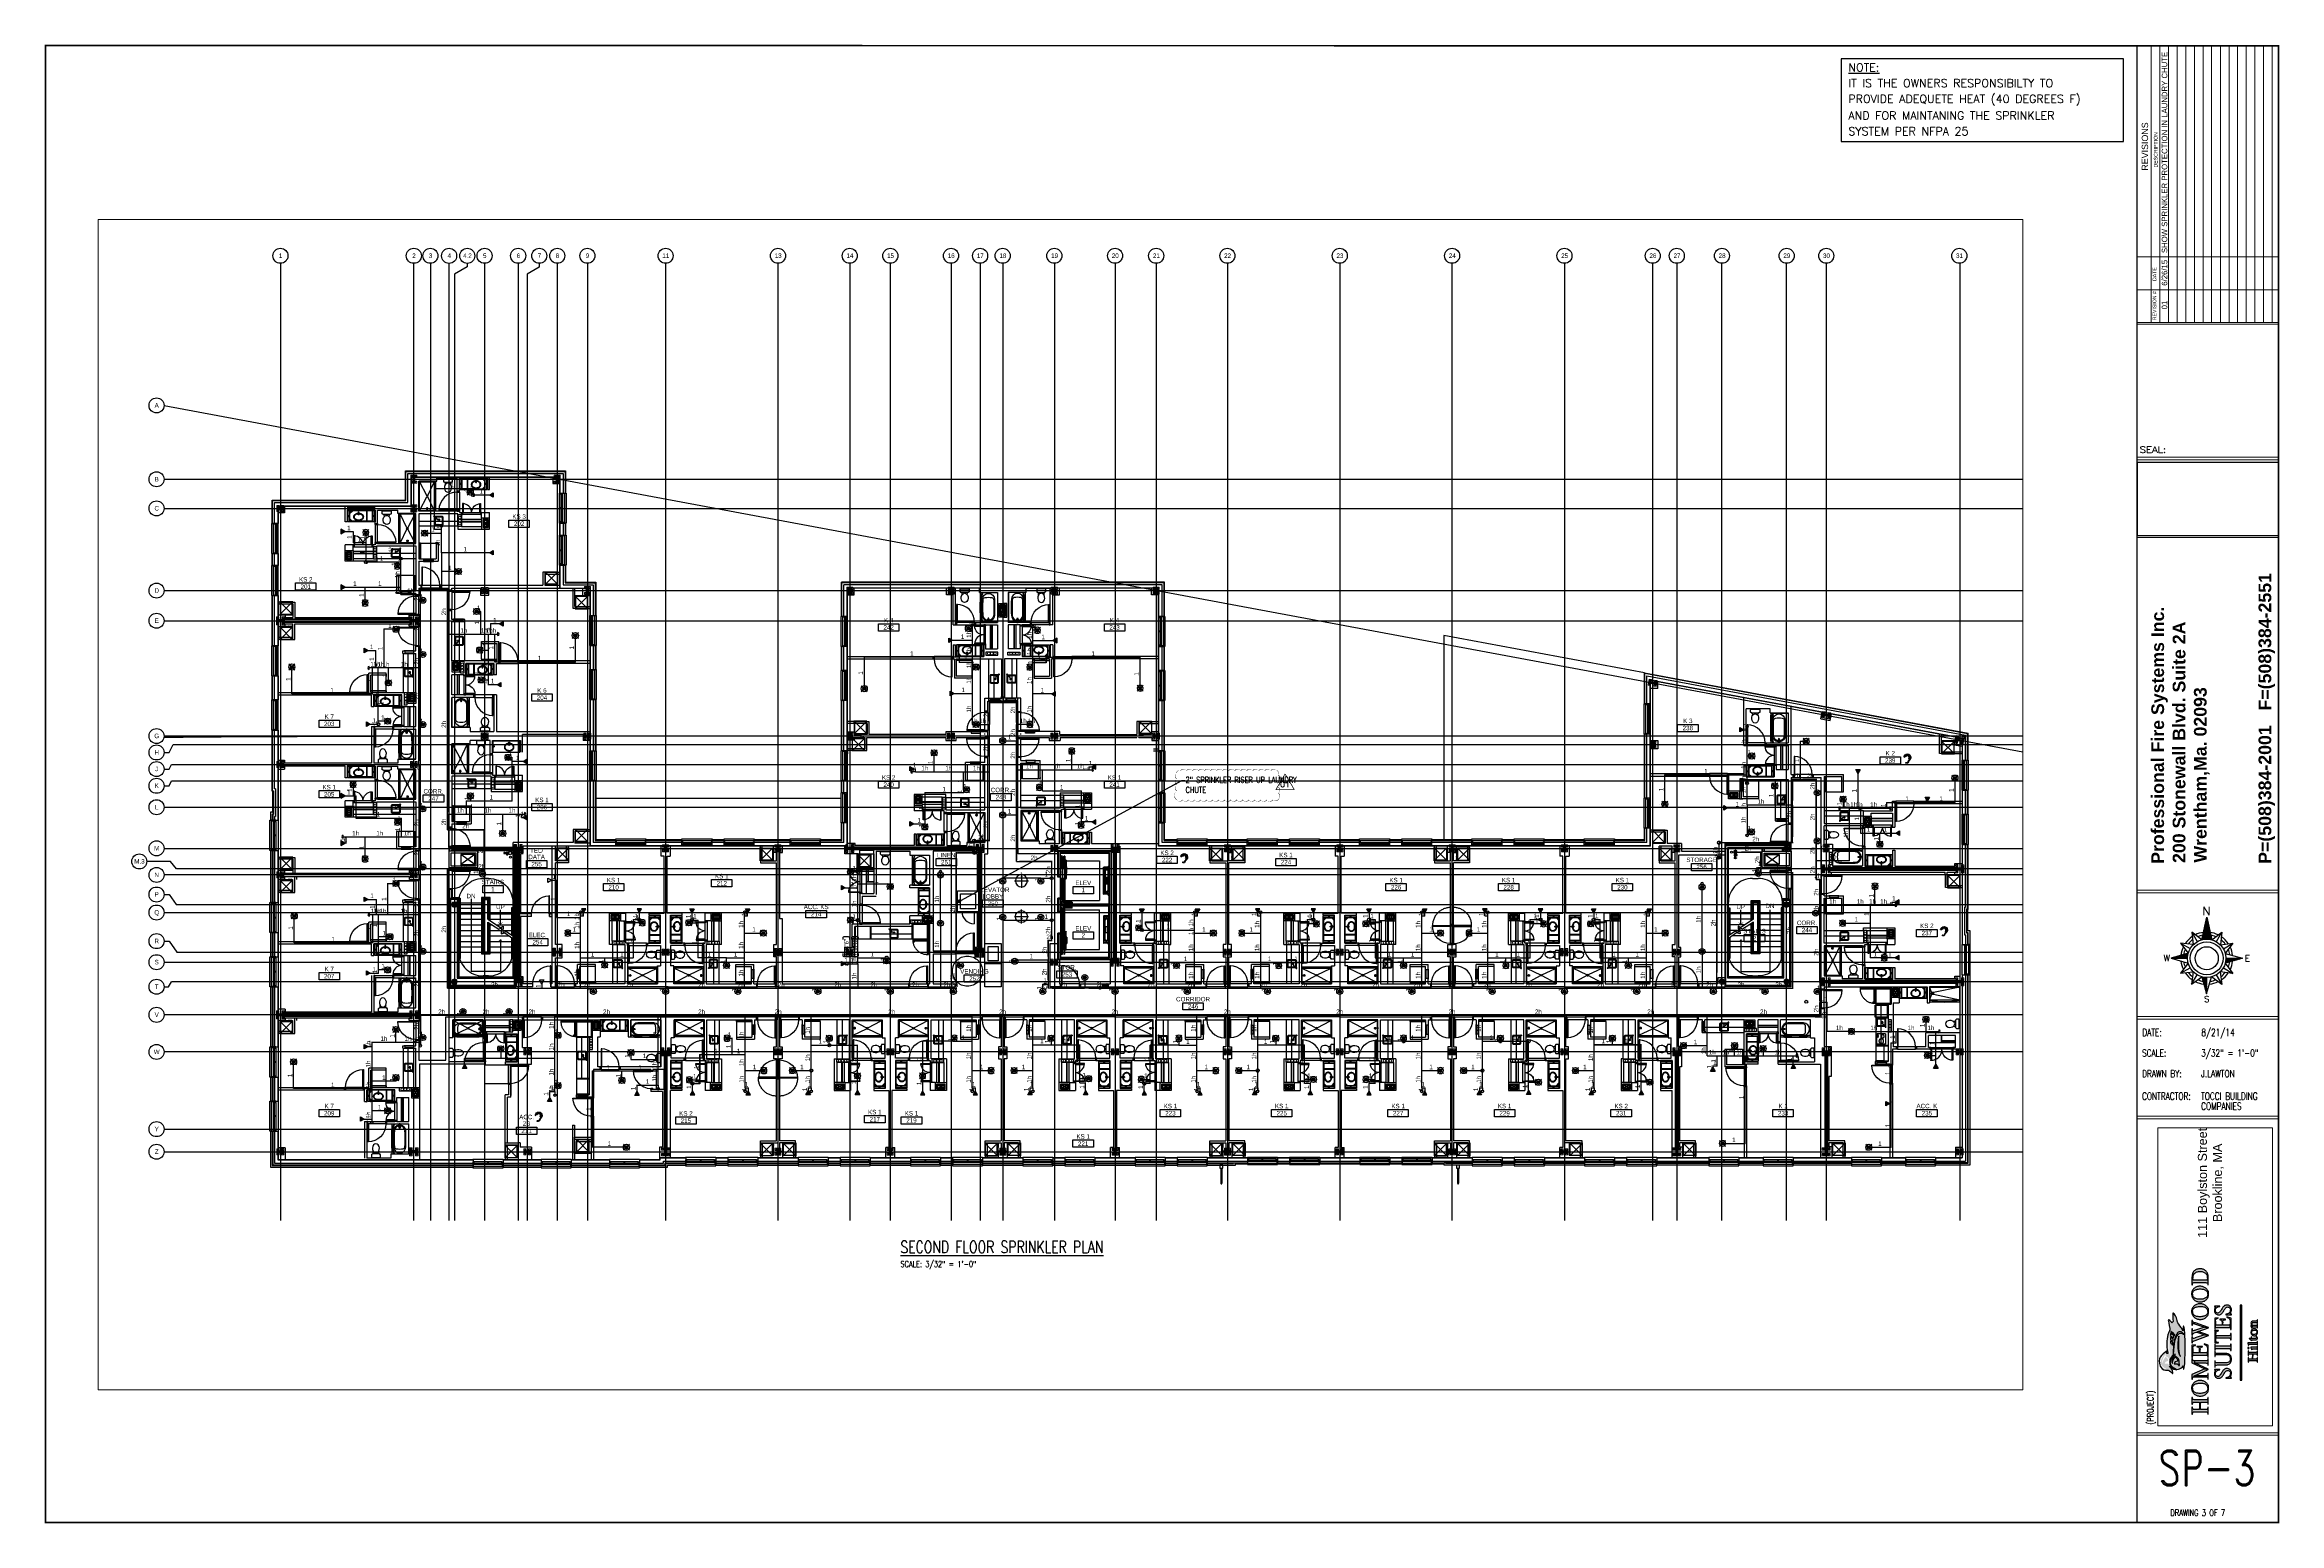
# Paper-space layout 'SP-3' of a CAD drawing. Header units: inches. Extents: x 0 to 34.8, y 0 to 23.
# The model-space entities are those that its viewports show. They can reach past a viewport. Long polylines and large blocks are cut down to what shows.
import ezdxf
from ezdxf.enums import TextEntityAlignment as Align
from ezdxf.xclip import XClip

# ---------------------------------------------------------------- set-up
doc = ezdxf.new("R2010")
doc.units = ezdxf.units.IN
doc.header["$MEASUREMENT"] = 0
doc.header["$XCLIPFRAME"] = 2
for name, pattern in [('CENTER2', [1.125, 0.75, -0.125, 0.125, -0.125]), ('DASHDOT2', [0.5, 0.25, -0.125, 0, -0.125]), ('HIDDEN2', [0.1875, 0.125, -0.0625]), ('PHANTOM2', [1.25, 0.625, -0.125, 0.125, -0.125, 0.125, -0.125])]:
    doc.linetypes.add(name, pattern=pattern)
for name, color, linetype, lineweight in [('A-Anno-Text', 7, 'Continuous', 25), ('A-Detl-Hatch', 1, 'Continuous', 18), ('A-Detl-Wide', 2, 'Continuous', 35), ('S-Detl-Hatch', 1, 'Continuous', 18), ('S-Detl-Wide', 3, 'Continuous', 35)]:
    doc.layers.add(name, color=color, linetype=linetype, lineweight=lineweight)
for name, color, linetype in [('A-Clng Mtd Light Fixture', 4, 'Continuous'), ('A-Door', 7, 'Continuous'), ('A-Door-Head', 8, 'Continuous'), ('A-Eqpm', 4, 'Continuous'), ('A-Eqpm-NIC', 5, 'DASHDOT2'), ('A-Flor-ADA', 8, 'PHANTOM2'), ('A-Flor-Case', 6, 'Continuous'), ('A-Flor-Case-Hidden', 8, 'HIDDEN2'), ('A-Flor-Evtr', 7, 'Continuous'), ('A-Flor-Hral', 7, 'Continuous'), ('A-Flor-Outline', 4, 'Continuous'), ('A-Flor-Ovhd', 1, 'HIDDEN2'), ('A-Flor-Pfix', 7, 'Continuous'), ('A-Flor-Spcl', 5, 'Continuous'), ('A-Flor-Strs', 8, 'Continuous'), ('A-Flor-Wall Mtd Fixture', 7, 'Continuous'), ('A-Glaz', 7, 'Continuous'), ('A-Glaz-Sill', 8, 'Continuous'), ('A-Grid(SmallScale)', 11, 'CENTER2'), ('A-HVAC', 6, 'HIDDEN2'), ('A-Roof-Below', 1, 'Continuous'), ('A-Tag-Rm(Scale)', 7, 'Continuous'), ('A-Wall-Full', 7, 'Continuous'), ('A-Wall-Hatch', 15, 'Continuous'), ('A-Wall-Hatch Interior', 15, 'Continuous'), ('AS_BORDER', 7, 'Continuous'), ('AS_Text Line', 7, 'Continuous'), ('AS_TITLE', 7, 'Continuous'), ('details', 7, 'Continuous'), ('F-SPRK-HEAD-N', 2, 'Continuous'), ('F-SPRK-HEAD-N @ 1 (1)', 2, 'Continuous'), ('F-SPRK-HEAD-N @ 1 (2)', 2, 'Continuous'), ('F-SPRK-HEAD-N @ 48', 2, 'Continuous'), ('F-SPRK-HEAD-N @ 96', 2, 'Continuous'), ('headdn', 7, 'Continuous'), ('HEIGHT', 7, 'Continuous'), ('PIPEBL', 4, 'Continuous'), ('PIPEHGT', 7, 'Continuous'), ('pipemn', 6, 'Continuous'), ('PIPESPC', 7, 'Continuous'), ('REVISION', 7, 'Continuous'), ('S-Grid-Iden', 7, 'Continuous'), ('spk-cap', 7, 'Continuous'), ('spk-details', 7, 'Continuous'), ('spk-pipedrop', 7, 'Continuous'), ('spk-piperise', 7, 'Continuous'), ('T1', 2, 'Continuous'), ('T2', 1, 'Continuous'), ('T3', 4, 'Continuous'), ('TIDYPIPE', 7, 'Continuous')]:
    doc.layers.add(name, color=color, linetype=linetype)
doc.layers.add('G-Anno-Nplt', color=140, linetype='Continuous', lineweight=18, plot=False)
doc.layers.add('Zoning Envelope', color=7, linetype='DASHDOT2', true_color=0xaa0061)
doc.layers.add('ZVIEW', color=1, linetype='Continuous', plot=False)
doc.styles.add('130451-00_X_TitleB$0$Arial_1', font='arial.ttf', dxfattribs={"height": 0.092206})
doc.styles.add('AAI', font='romans.shx', dxfattribs={"width": 1.15})
doc.styles.add('Arial_400', font='arial.ttf')
doc.styles.add('Arial_700', font='arialbd.ttf')
doc.styles.add('COMPLEX', font='COMPLEX')
doc.styles.add('G1DIM', font='arial.ttf')
doc.styles.add('INDEX2', font='ROMAND')
doc.styles.add('PDA1', font='ROMAND', dxfattribs={"width": 0.755})
doc.styles.add('PIPE', font='PIPE.SHX')
doc.styles.add('ROMAND', font='romand', dxfattribs={"height": 9})
doc.styles.add('ROMANS', font='ROMANS', dxfattribs={"height": 0.25})
doc.dimstyles.new('STANDARD$7', dxfattribs={"dimtxt": 0.09375, "dimasz": 0.125, "dimexe": 0.125, "dimexo": 0.09375, "dimgap": 0.0625, "dimtad": 1, "dimdec": 6, "dimzin": 3, "dimdsep": 46, "dimlunit": 4, "dimtxsty": 'ROMANS', "dimcen": 0.09375, "dimadec": 0, "dimazin": 0, "dimtfac": 0.09375, "dimtdec": 0, "dimtofl": 0, "dimtmove": 0, "dimatfit": 3, "dimfxl": 1, "dimfrac": 2, "dimtolj": 1, "dimtzin": 3, "dimarcsym": 0})
picture_1 = doc.add_image_def('image1.jpg', size_in_pixel=(363, 190))
pattern_1 = [(45, (0, -4.865), (-1.591, 1.591), []), (45, (1.0607, -4.865), (-1.591, 1.591), [])]

# ---------------------------------------------------------------- blocks, each defined once
blk = doc.blocks.new('XZX')
at = {"layer": 'T1', "color": 7}
for p, q in [((135.7, 184.5), (138.2, 164)), ((152.2, 172.1), (135.7, 184.5)), ((152.2, 172.1), (160.4, 208.9)), ((160.4, 208.9), (168.4, 172.1)), ((168.4, 172.1), (185, 184.4)), ((185, 184.4), (182.5, 163.9)), ((130, 150), (102.1, 141.9)), ((117.7, 166.5), (130, 150)), ((138.2, 164), (117.7, 166.5)), ((182.5, 163.9), (203, 166.3)), ((203, 166.3), (190.5, 149.8)), ((190.5, 149.8), (218.5, 141.7)), ((102.1, 141.9), (130, 133.8)), ((130, 133.8), (117.6, 117.3)), ((117.6, 117.3), (138.1, 119.7)), ((138.1, 119.7), (135.5, 99.2)), ((135.5, 99.2), (152.1, 111.5)), ((152.1, 111.5), (160.1, 83.6)), ((160.1, 83.6), (168.3, 111.5)), ((184.8, 99.1), (168.3, 111.5)), ((202.9, 117.1), (182.4, 119.6)), ((182.4, 119.6), (184.8, 99.1)), ((218.5, 141.7), (190.5, 133.6)), ((190.5, 133.6), (202.9, 117.1))]:
    blk.add_line(p, q, dxfattribs=at)
blk.add_circle((160.3, 141.8), 31.3, dxfattribs=at)
at = {"layer": 'T2', "color": 7}
for p, q in [((135.7, 184.5), (144.7, 169)), ((176, 168.9), (185, 184.4)), ((117.7, 166.5), (133.2, 157.5)), ((187.4, 157.4), (203, 166.3)), ((102.1, 141.9), (128.9, 141.9)), ((117.6, 117.3), (133.1, 126.2)), ((135.5, 99.2), (144.5, 114.7)), ((160.1, 83.6), (160.2, 110.5)), ((175.9, 114.6), (184.8, 99.1)), ((187.4, 126.1), (202.9, 117.1)), ((191.6, 141.7), (218.5, 141.7))]:
    blk.add_line(p, q, dxfattribs=at)
for radius, start, end in [(42.5, 97.2972, 115.9487), (42.5, 63.8038, 82.4553), (42.5, 153.8038, 173.635), (38.1, 157.3058, 170.8223), (42.5, 123.8038, 145.9487), (38.1, 127.3058, 142.4467), (38.1, 99.7467, 112.4467), (38.1, 67.3058, 80.0058), (38.1, 37.3058, 52.4467), (42.5, 33.8038, 55.9487), (38.1, 8.9303, 22.4467), (42.5, 6.1175, 25.9487), (42.5, 186.1175, 205.9487), (38.1, 188.9303, 202.4467), (42.5, 214.2378, 236.3827), (38.1, 217.3058, 232.4467), (38.1, 307.3058, 322.4467), (42.5, 303.8038, 325.9487), (38.1, 337.3058, 350.8223), (42.5, 333.8038, 353.635), (42.5, 243.8038, 263.635), (38.1, 247.3058, 260.8223), (42.5, 276.1175, 295.9487), (38.1, 278.9303, 292.4467)]:
    blk.add_arc((160.3, 141.8), radius, start, end, dxfattribs=at)
at = {"layer": 'T3', "color": 7}
for p, q in [((152.3, 172.1), (165.5, 185.3)), ((152.4, 172.9), (165.4, 185.9)), ((152.6, 173.7), (165.3, 186.4)), ((152.8, 174.6), (165.2, 187)), ((153, 175.4), (165.1, 187.5)), ((153.2, 176.3), (164.9, 188.1)), ((153.2, 172.3), (165.7, 184.8)), ((153.3, 177.2), (164.8, 188.6)), ((153.5, 178), (164.7, 189.2)), ((153.7, 178.9), (164.6, 189.7)), ((153.9, 179.8), (164.5, 190.3)), ((154.1, 180.6), (164.3, 190.8)), ((154.1, 172.5), (165.8, 184.2)), ((154.3, 181.5), (164.2, 191.4)), ((154.5, 182.3), (164.1, 191.9)), ((154.7, 183.2), (164, 192.5)), ((154.9, 184.1), (163.9, 193)), ((154.9, 172.7), (165.9, 183.7)), ((155.1, 184.9), (163.7, 193.6)), ((155.3, 185.8), (163.6, 194.2)), ((155.5, 186.6), (163.5, 194.7)), ((155.6, 187.5), (163.4, 195.3)), ((155.7, 172.8), (166, 183.1)), ((155.8, 188.4), (163.3, 195.8)), ((156, 189.2), (163.1, 196.4)), ((156.2, 190.1), (163, 196.9)), ((156.4, 191), (162.9, 197.5)), ((156.5, 172.9), (166.1, 182.6)), ((156.6, 191.8), (162.8, 198)), ((156.8, 192.7), (162.7, 198.6)), ((157, 193.5), (162.6, 199.1)), ((157.2, 194.4), (162.4, 199.7)), ((157.4, 195.3), (162.3, 200.2)), ((157.6, 196.1), (162.2, 200.8)), ((157.8, 197), (162.1, 201.3)), ((157.9, 197.8), (162, 201.9)), ((158.1, 198.7), (161.8, 202.4)), ((158.3, 199.6), (161.7, 203)), ((158.5, 200.4), (161.6, 203.5)), ((158.7, 201.3), (161.5, 204.1)), ((158.9, 202.2), (161.4, 204.6)), ((159.1, 203), (161.2, 205.2)), ((159.3, 203.9), (161.1, 205.7)), ((159.5, 204.7), (161, 206.3)), ((159.7, 205.6), (160.9, 206.8)), ((159.9, 206.5), (160.8, 207.4)), ((160, 207.3), (160.6, 207.9)), ((160.2, 208.2), (160.5, 208.5)), ((112.1, 141.9), (116.1, 146)), ((112.7, 141.9), (117.1, 146.2)), ((113.4, 141.9), (118, 146.5)), ((114.1, 141.9), (118.9, 146.8)), ((114.7, 141.9), (119.9, 147.1)), ((115.4, 141.9), (120.8, 147.3)), ((116.1, 141.9), (121.8, 147.6)), ((116.7, 141.9), (122.7, 147.9)), ((117.4, 141.9), (123.7, 148.1)), ((118.1, 141.9), (124.6, 148.4)), ((118.7, 141.9), (125.5, 148.7)), ((119.4, 141.9), (126.5, 149)), ((120.1, 141.9), (127.4, 149.2)), ((120.7, 141.9), (128.4, 149.5)), ((121.4, 141.9), (129.3, 149.8)), ((122.1, 141.9), (130, 149.7)), ((122.8, 141.9), (129.7, 148.9)), ((123.4, 141.9), (129.5, 148)), ((124.1, 141.9), (129.4, 147.2)), ((124.8, 141.9), (129.3, 146.4)), ((157.2, 173), (166.3, 182)), ((157.9, 173.1), (166.4, 181.5)), ((158.7, 173.1), (166.5, 180.9)), ((159.4, 173.1), (166.6, 180.4)), ((160, 173.1), (166.7, 179.8)), ((160.7, 173.1), (166.9, 179.3)), ((161.4, 173.1), (167, 178.7)), ((162, 173.1), (167.1, 178.2)), ((162.6, 173), (167.2, 177.6)), ((163.3, 173), (167.3, 177.1)), ((163.9, 172.9), (167.5, 176.5)), ((164.5, 172.9), (167.6, 176)), ((165, 172.8), (167.7, 175.4)), ((165.6, 172.7), (167.8, 174.9)), ((166.2, 172.6), (167.9, 174.3)), ((166.7, 172.5), (168.1, 173.8)), ((167.3, 172.3), (168.2, 173.2)), ((167.8, 172.2), (168.3, 172.7)), ((168.4, 172.1), (168.4, 172.1)), ((102.7, 141.9), (102.9, 142.2)), ((103.4, 141.9), (103.9, 142.4)), ((104, 141.9), (104.8, 142.7)), ((104.7, 141.9), (105.8, 143)), ((105.4, 141.9), (106.7, 143.3)), ((106, 141.9), (107.6, 143.5)), ((106.7, 141.9), (108.6, 143.8)), ((107.4, 141.9), (109.5, 144.1)), ((108, 141.9), (110.5, 144.3)), ((108.7, 141.9), (111.4, 144.6)), ((109.4, 141.9), (112.4, 144.9)), ((110, 141.9), (113.3, 145.2)), ((110.7, 141.9), (114.2, 145.4)), ((111.4, 141.9), (115.2, 145.7)), ((125.4, 141.9), (129.2, 145.6)), ((126.1, 141.9), (129.1, 144.8)), ((126.8, 141.9), (129, 144.1)), ((127.4, 141.9), (129, 143.4)), ((128.1, 141.9), (128.9, 142.7)), ((128.8, 141.9), (128.9, 142)), ((152.2, 111), (152.6, 111.4)), ((152.4, 110.5), (153.2, 111.3)), ((152.5, 110), (153.7, 111.2)), ((152.7, 109.5), (154.3, 111)), ((152.8, 109), (154.8, 110.9)), ((153, 108.4), (155.4, 110.8)), ((153.1, 107.9), (156, 110.8)), ((153.3, 107.4), (156.6, 110.7)), ((153.4, 106.9), (157.2, 110.6)), ((153.6, 106.3), (157.8, 110.6)), ((153.7, 105.8), (158.4, 110.5)), ((153.9, 105.3), (159.1, 110.5)), ((154, 104.8), (159.7, 110.5)), ((154.2, 104.3), (160.2, 110.3)), ((154.3, 103.7), (160.2, 109.6)), ((190.6, 134), (198.3, 141.7)), ((190.8, 134.9), (197.7, 141.7)), ((191, 135.7), (197, 141.7)), ((191.1, 133.8), (199, 141.7)), ((191.2, 136.5), (196.3, 141.7)), ((191.3, 137.3), (195.7, 141.7)), ((191.4, 138.1), (195, 141.7)), ((191.5, 138.9), (194.3, 141.7)), ((191.5, 139.6), (193.7, 141.7)), ((191.6, 140.3), (193, 141.7)), ((191.6, 141), (192.3, 141.7)), ((191.6, 141.7), (191.7, 141.7)), ((192, 134.1), (199.7, 141.7)), ((193, 134.3), (200.3, 141.7)), ((193.9, 134.6), (201, 141.7)), ((194.8, 134.9), (201.7, 141.7)), ((195.8, 135.1), (202.4, 141.7)), ((196.7, 135.4), (203, 141.7)), ((197.7, 135.7), (203.7, 141.7)), ((198.6, 136), (204.4, 141.7)), ((199.6, 136.2), (205, 141.7)), ((200.5, 136.5), (205.7, 141.7)), ((201.4, 136.8), (206.4, 141.7)), ((202.4, 137), (207, 141.7)), ((203.3, 137.3), (207.7, 141.7)), ((204.3, 137.6), (208.4, 141.7)), ((205.2, 137.9), (209, 141.7)), ((206.1, 138.1), (209.7, 141.7)), ((207.1, 138.4), (210.4, 141.7)), ((208, 138.7), (211, 141.7)), ((209, 138.9), (211.7, 141.7)), ((209.9, 139.2), (212.4, 141.7)), ((210.9, 139.5), (213.1, 141.7)), ((211.8, 139.8), (213.7, 141.7)), ((212.7, 140), (214.4, 141.7)), ((213.7, 140.3), (215.1, 141.7)), ((214.6, 140.6), (215.7, 141.7)), ((215.6, 140.8), (216.4, 141.7)), ((216.5, 141.1), (217.1, 141.7)), ((217.4, 141.4), (217.7, 141.7)), ((218.4, 141.7), (218.4, 141.7)), ((154.5, 103.2), (160.2, 108.9)), ((154.6, 102.7), (160.2, 108.3)), ((154.8, 102.2), (160.2, 107.6)), ((154.9, 101.7), (160.2, 106.9)), ((155.1, 101.1), (160.2, 106.2)), ((155.2, 100.6), (160.2, 105.6)), ((155.4, 100.1), (160.2, 104.9)), ((155.5, 99.6), (160.2, 104.2)), ((155.7, 99.1), (160.2, 103.6)), ((155.8, 98.5), (160.2, 102.9)), ((156, 98), (160.2, 102.2)), ((156.1, 97.5), (160.2, 101.5)), ((156.3, 97), (160.2, 100.9)), ((156.4, 96.5), (160.2, 100.2)), ((156.6, 95.9), (160.2, 99.5)), ((156.7, 95.4), (160.2, 98.9)), ((156.9, 94.9), (160.2, 98.2)), ((157, 94.4), (160.2, 97.5)), ((157.2, 93.9), (160.2, 96.8)), ((157.3, 93.3), (160.2, 96.2)), ((157.5, 92.8), (160.2, 95.5)), ((157.6, 92.3), (160.2, 94.8)), ((157.8, 91.8), (160.2, 94.2)), ((157.9, 91.3), (160.2, 93.5)), ((158.1, 90.7), (160.2, 92.8)), ((158.2, 90.2), (160.2, 92.1)), ((158.4, 89.7), (160.2, 91.5)), ((158.5, 89.2), (160.2, 90.8)), ((158.7, 88.7), (160.2, 90.1)), ((158.8, 88.1), (160.1, 89.5)), ((159, 87.6), (160.1, 88.8)), ((159.1, 87.1), (160.1, 88.1)), ((159.3, 86.6), (160.1, 87.4)), ((159.4, 86.1), (160.1, 86.8)), ((159.6, 85.5), (160.1, 86.1)), ((159.7, 85), (160.1, 85.4)), ((159.9, 84.5), (160.1, 84.7)), ((160, 84), (160.1, 84.1))]:
    blk.add_line(p, q, dxfattribs=at)
for radius in [26.9, 18.8]:
    blk.add_circle((160.3, 141.8), radius, dxfattribs=at)
at = {"layer": 'T2', "color": 7, "style": 'COMPLEX'}
for s, height, p in [('N', 14, (159.9, 218.9)), ('W', 10, (95.3, 142.1)), ('E', 10, (226.7, 141.7)), ('S', 10, (160.4, 75))]:
    blk.add_text(s, height=height, dxfattribs=at).set_placement(p, align=Align.MIDDLE_CENTER)
blk = doc.blocks.new('HHHHHHHGGGGGGGG')
at = {"layer": 'details'}
blk.add_lwpolyline([(32.411, 26.993), (36.808, 26.993), (36.808, 28.277), (32.411, 28.277)], close=True, dxfattribs=at)
at = {"layer": 'details', "style": 'INDEX2'}
for s, height, p in [('%%uNOTE:', 0.1266, (32.524, 28.082)), ('IT IS THE OWNERS RESPONSIBILTY TO ', 0.12656, (32.524, 27.837)), ('PROVIDE ADEQUETE HEAT (40 DEGREES F)', 0.12656, (32.524, 27.592)), ('AND FOR MAINTANING THE SPRINKLER ', 0.12656, (32.524, 27.332)), ('SYSTEM PER NFPA 25', 0.12656, (32.524, 27.087))]:
    blk.add_text(s, height=height, dxfattribs=at).set_placement(p)
blk = doc.blocks.new('A$C6DF4342F')
at = {"layer": 'A-HVAC'}
for p, q in [((3.9, 6.1), (31.9, -13.9)), ((3.9, -13.9), (31.9, 6.1))]:
    blk.add_line(p, q, dxfattribs=at)
blk.add_lwpolyline([(3.9, 6.1), (31.9, 6.1), (31.9, -13.9), (3.9, -13.9)], close=True, dxfattribs=at)
blk = doc.blocks.new('Door 36in')
blk.add_lwpolyline([(0, 36), (1.5, 36), (1.5, 0), (0, 0)], close=True)
blk.add_arc((0, 0), 36, 0, 90)
blk = doc.blocks.new('st clearance 1')
at = {"linetype": 'HIDDEN2'}
blk.add_line((19.5, 48.5), (30.5, 48.5), dxfattribs=at)
for centre, start, end in [((19.5, 0), 90, 178.2277), ((30.5, 0), 1.7723, 90)]:
    blk.add_arc(centre, 48.5, start, end, dxfattribs=at)
blk = doc.blocks.new('EXTERIOR WINDOW')
at = {"layer": 'A-Glaz'}
for p, q in [((3829.8, -10349.7), (3856.3, -10349.7)), ((3829.8, -10350.7), (3856.3, -10350.7)), ((3829.8, -10351.7), (3884.8, -10351.7)), ((3858.3, -10349.7), (3884.8, -10349.7)), ((3858.3, -10350.7), (3884.8, -10350.7))]:
    blk.add_line(p, q, dxfattribs=at)
for points in [[(3829.8, -10349.7), (3829.8, -10347.2), (3827.3, -10347.2), (3827.3, -10355.7), (3828.3, -10355.7), (3828.3, -10351.7), (3829.8, -10351.7), (3829.8, -10350.7), (3828.8, -10350.7), (3828.8, -10349.7), (3829.8, -10349.7)], [(3884.8, -10349.7), (3884.8, -10347.2), (3887.3, -10347.2), (3887.3, -10355.7), (3886.3, -10355.7), (3886.3, -10351.7), (3884.8, -10351.7), (3884.8, -10350.7), (3885.8, -10350.7), (3885.8, -10349.7), (3884.8, -10349.7)]]:
    blk.add_lwpolyline(points, dxfattribs=at)
blk.add_lwpolyline([(3858.3, -10347.2), (3856.3, -10347.2), (3856.3, -10351.7), (3858.3, -10351.7)], close=True, dxfattribs=at)
at = {"layer": 'A-Glaz-Sill'}
for p, q in [((3887.3, -10342.4), (3827.3, -10342.4)), ((3828.3, -10355.7), (3886.3, -10355.7)), ((3884.8, -10347.2), (3829.8, -10347.2))]:
    blk.add_line(p, q, dxfattribs=at)
blk.add_lwpolyline([(3827.3, -10355.7), (3827.3, -10358.7), (3887.3, -10358.7), (3887.3, -10355.7)], dxfattribs=at)
blk = doc.blocks.new('EXTERIOR WINDOW-2')
at = {"layer": 'A-Glaz'}
for p, q in [((10575, -9214.5), (10601.5, -9214.5)), ((10575, -9215.5), (10601.5, -9215.5)), ((10575, -9216.5), (10630, -9216.5)), ((10603.5, -9214.5), (10630, -9214.5)), ((10603.5, -9215.5), (10630, -9215.5))]:
    blk.add_line(p, q, dxfattribs=at)
for points in [[(10575, -9214.5), (10575, -9212), (10572.5, -9212), (10572.5, -9220.5), (10573.5, -9220.5), (10573.5, -9216.5), (10575, -9216.5), (10575, -9215.5), (10574, -9215.5), (10574, -9214.5), (10575, -9214.5)], [(10630, -9214.5), (10630, -9212), (10632.5, -9212), (10632.5, -9220.5), (10631.5, -9220.5), (10631.5, -9216.5), (10630, -9216.5), (10630, -9215.5), (10631, -9215.5), (10631, -9214.5), (10630, -9214.5)]]:
    blk.add_lwpolyline(points, dxfattribs=at)
blk.add_lwpolyline([(10603.5, -9212), (10601.5, -9212), (10601.5, -9216.5), (10603.5, -9216.5)], close=True, dxfattribs=at)
at = {"layer": 'A-Glaz-Sill'}
for p, q in [((10632.5, -9209.4), (10572.5, -9209.4)), ((10573.5, -9220.5), (10631.5, -9220.5)), ((10630, -9212), (10575, -9212))]:
    blk.add_line(p, q, dxfattribs=at)
blk.add_lwpolyline([(10572.5, -9220.5), (10572.5, -9223.5), (10632.5, -9223.5), (10632.5, -9220.5)], dxfattribs=at)
blk = doc.blocks.new('EXTERIOR WINDOW 3')
at = {"layer": 'A-Glaz'}
for p, q in [((5693, -8445.8), (5693, -8419.3)), ((5694, -8445.8), (5694, -8419.3)), ((5695, -8474.2), (5695, -8419.3)), ((5693, -8474.2), (5693, -8447.8)), ((5694, -8474.2), (5694, -8447.8))]:
    blk.add_line(p, q, dxfattribs=at)
for points in [[(5693, -8419.3), (5690.5, -8419.3), (5690.5, -8416.8), (5699, -8416.8), (5699, -8417.8), (5695, -8417.8), (5695, -8419.3), (5694, -8419.3), (5694, -8418.3), (5693, -8418.3), (5693, -8419.3)], [(5693, -8474.2), (5690.5, -8474.2), (5690.5, -8476.8), (5699, -8476.8), (5699, -8475.7), (5695, -8475.7), (5695, -8474.2), (5694, -8474.2), (5694, -8475.2), (5693, -8475.2), (5693, -8474.2)]]:
    blk.add_lwpolyline(points, dxfattribs=at)
blk.add_lwpolyline([(5690.5, -8445.8), (5690.5, -8447.8), (5695, -8447.8), (5695, -8445.8)], close=True, dxfattribs=at)
at = {"layer": 'A-Glaz-Sill'}
for p, q in [((5689.1, -8416.8), (5689.1, -8476.8)), ((5690.5, -8419.3), (5690.5, -8474.2)), ((5699, -8475.7), (5699, -8417.8))]:
    blk.add_line(p, q, dxfattribs=at)
blk.add_lwpolyline([(5699, -8476.8), (5702, -8476.8), (5702, -8416.8), (5699, -8416.8)], dxfattribs=at)
blk = doc.blocks.new('EXTERIOR WINDOW 4')
at = {"layer": 'A-Glaz'}
for p, q in [((3139.6, -8499), (3194.6, -8499)), ((3139.6, -8500), (3166.1, -8500)), ((3139.6, -8501), (3166.1, -8501)), ((3168.1, -8500), (3194.6, -8500)), ((3168.1, -8501), (3194.6, -8501))]:
    blk.add_line(p, q, dxfattribs=at)
for points in [[(3139.6, -8501), (3139.6, -8503.5), (3137.1, -8503.5), (3137.1, -8495), (3138.1, -8495), (3138.1, -8499), (3139.6, -8499), (3139.6, -8500), (3138.6, -8500), (3138.6, -8501), (3139.6, -8501)], [(3194.6, -8501), (3194.6, -8503.5), (3197.1, -8503.5), (3197.1, -8495), (3196.1, -8495), (3196.1, -8499), (3194.6, -8499), (3194.6, -8500), (3195.6, -8500), (3195.6, -8501), (3194.6, -8501)]]:
    blk.add_lwpolyline(points, dxfattribs=at)
blk.add_lwpolyline([(3168.1, -8503.5), (3166.1, -8503.5), (3166.1, -8499), (3168.1, -8499)], close=True, dxfattribs=at)
at = {"layer": 'A-Glaz-Sill'}
for p, q in [((3197.1, -8506.1), (3137.1, -8506.1)), ((3138.1, -8495), (3196.1, -8495)), ((3194.6, -8503.5), (3139.6, -8503.5))]:
    blk.add_line(p, q, dxfattribs=at)
blk.add_lwpolyline([(3137.1, -8495), (3137.1, -8492), (3197.1, -8492), (3197.1, -8495)], dxfattribs=at)
blk = doc.blocks.new('Otis Elev. Gen 2')
at = {"layer": 'A-Flor-Evtr'}
for p, q in [((-71.9, 13), (-75.9, 13)), ((-75.9, 12.3), (-75.9, 13)), ((-75.9, 12.3), (-75.5, 12)), ((-75.5, 12), (-74.8, 12)), ((-74.6, 11.9), (-74.1, 11.5)), ((-73.7, 12.6), (-74.1, 12.2)), ((-74.1, 12.2), (-74.1, 3.6)), ((-74.1, 3.6), (-73.7, 3.2)), ((-74.1, 3), (-74.1, 3.6)), ((-19.6, 3.1), (-74.1, 3.1)), ((-58.6, 3), (-74.1, 3)), ((-73.7, 12.6), (-71.7, 12.6)), ((-73.7, 3.2), (-72, 3.2)), ((-72, 4.5), (-71.7, 4.5)), ((-72, 3.2), (-72, 4.5)), ((-72, 4.2), (-21.6, 4.2)), ((-71.9, 12.6), (-71.9, 13)), ((-71.7, 10.2), (-71.7, 12.6)), ((-71.7, 6.8), (-71.7, 10.2)), ((-71.7, 4.5), (-71.7, 6.8)), ((-71.6, 10.2), (-71.5, 10.2)), ((-71.5, 6.7), (-71.6, 6.7)), ((-71.5, 4.3), (-69.9, 4.3)), ((-71.4, 10.1), (-71.2, 8.8)), ((-71.2, 8.2), (-71.4, 6.8)), ((-71.1, 8.7), (-70.7, 8.7)), ((-70.7, 8.3), (-71.1, 8.3)), ((-70.7, 8.7), (-70.6, 8.8)), ((-70.6, 8.2), (-70.7, 8.3)), ((-70.6, 8.8), (-69.3, 8.8)), ((-69.3, 8.2), (-70.6, 8.2)), ((-70.2, 9.2), (-69.1, 9.2)), ((-70.2, 9.1), (-70.2, 9.2)), ((-70.2, 9.1), (-69.1, 9.1)), ((-69.1, 7.9), (-70.2, 7.9)), ((-70.2, 7.9), (-70.2, 7.8)), ((-69.1, 7.8), (-70.2, 7.8)), ((-70.1, 9.1), (-69.2, 9.1)), ((-70.1, 8.9), (-70.1, 9.1)), ((-69.2, 8.9), (-70.1, 8.9)), ((-70.1, 8.9), (-70.1, 8.8)), ((-69.3, 8.8), (-70.1, 8.8)), ((-70.1, 8.2), (-69.3, 8.2)), ((-70.1, 8.1), (-70.1, 8.2)), ((-70.1, 8.1), (-69.2, 8.1)), ((-70.1, 7.9), (-70.1, 8.1)), ((-69.2, 7.9), (-70.1, 7.9)), ((-69.9, 9.1), (-69.9, 9.1)), ((-69.9, 7.9), (-69.9, 7.9)), ((-69.9, 4.2), (-69.9, 4.3)), ((-69.5, 9.1), (-69.5, 9.1)), ((-69.5, 7.9), (-69.5, 7.9)), ((-69.2, 9), (-69.3, 8.8)), ((-69.3, 8.8), (-69.2, 8.8)), ((-69.2, 8), (-69.3, 8.2)), ((-69.2, 8.2), (-69.3, 8.2)), ((-69.2, 8.8), (-69, 8.9)), ((-69.2, 8.8), (-69.2, 8.2)), ((-69.2, 8.2), (-69.2, 8.8)), ((-69, 8.1), (-69.2, 8.2)), ((-69.1, 8.2), (-69.1, 8.8)), ((-69, 10.5), (-68.8, 10.5)), ((-69, 10.5), (-69, 9.2)), ((-69, 9), (-69, 8)), ((-69, 8.9), (-69, 8.1)), ((-69, 6.5), (-69, 7.8)), ((-69, 6.5), (-68.8, 6.5)), ((-68.8, 11), (-68.8, 6)), ((-68.7, 11), (-68.7, 6)), ((-68.6, 11.4), (-52.1, 11.4)), ((-68.6, 11.4), (-68.6, 11.2)), ((-67.4, 11.2), (-68.6, 11.2)), ((-68.6, 11.2), (-68.6, 11.2)), ((-67.4, 11.1), (-68.6, 11.1)), ((-68.6, 10.8), (-68.6, 11.1)), ((-68.6, 10.8), (-68.5, 10.8)), ((-68.6, 9.9), (-68.6, 10.8)), ((-68.6, 7.7), (-68.6, 9.2)), ((-68.6, 5.9), (-68.6, 7)), ((-68.5, 5.9), (-68.6, 5.9)), ((-68.6, 5.8), (-52.1, 5.8)), ((-68.6, 5.8), (-68.6, 5.6)), ((-68.6, 5.6), (-52.1, 5.6)), ((-68.5, 10.9), (-68.5, 9.9)), ((-68.5, 9.2), (-68.5, 7.7)), ((-68.5, 7), (-68.5, 6)), ((-67.7, 6), (-66.6, 6)), ((-66.6, 5.9), (-67.6, 5.9)), ((-67.4, 11.2), (-52.1, 11.2)), ((-67.4, 11.1), (-64.7, 11.1)), ((-53.4, 11.8), (-66.6, 11.8)), ((-66.6, 11.8), (-66.6, 11.4)), ((-66.6, 5.8), (-66.6, 6)), ((-66.6, 5.2), (-66.6, 5.6)), ((-66.6, 5.2), (-53.4, 5.2)), ((-53.8, 5.9), (-52.5, 5.9)), ((-53.8, 5.8), (-53.8, 5.9)), ((-19.6, 3), (-53.6, 3)), ((-53, 10.3), (-53.3, 10)), ((-53.3, 10), (-53.3, 7)), ((-53.3, 7), (-53, 6.7)), ((-40.7, 10.3), (-53, 10.3)), ((-53, 6.7), (-40.7, 6.7)), ((-49.1, 11.8), (-52.7, 11.8)), ((-52.7, 5.2), (-49.1, 5.2)), ((-52.3, 6.1), (-52.3, 6.7)), ((-41.6, 11.5), (-52.1, 11.5)), ((-52.1, 10.7), (-52.1, 11.5)), ((-52.1, 10.3), (-52.1, 10.9)), ((-41.6, 10.7), (-52.1, 10.7)), ((-52.1, 10.5), (-52.1, 10.3)), ((-52.1, 6.1), (-52.1, 6.7)), ((-52.1, 6.7), (-52.1, 6.5)), ((-52.1, 6.3), (-41.6, 6.3)), ((-52.1, 6.3), (-52.1, 5.5)), ((-52.1, 5.5), (-41.6, 5.5)), ((-52, 10.6), (-51.9, 10.6)), ((-52, 6.4), (-51.9, 6.4)), ((-51.9, 10.5), (-51.9, 10.3)), ((-51.9, 6.7), (-51.9, 6.5)), ((-49.5, 10.5), (-49.5, 10.3)), ((-49.5, 6.7), (-49.5, 6.5)), ((-49.4, 10.6), (-49.4, 10.6)), ((-49.4, 6.4), (-49.4, 6.4)), ((-49.3, 10.5), (-49.3, 10.3)), ((-49.3, 6.7), (-49.3, 6.5)), ((-49.1, 11.8), (-49.1, 11.5)), ((-49.1, 5.2), (-49.1, 5.5)), ((-46.9, 10.6), (-46.8, 10.6)), ((-46.9, 10.5), (-46.9, 10.3)), ((-46.9, 6.7), (-46.9, 6.5)), ((-46.9, 6.4), (-46.8, 6.4)), ((-46.7, 10.5), (-46.7, 10.3)), ((-46.7, 6.7), (-46.7, 6.5)), ((-41, 11.8), (-44.6, 11.8)), ((-44.6, 11.8), (-44.6, 11.5)), ((-44.6, 5.2), (-44.6, 5.5)), ((-44.6, 5.2), (-41, 5.2)), ((-44.4, 10.5), (-44.4, 10.3)), ((-44.4, 6.7), (-44.4, 6.5)), ((-44.3, 10.6), (-44.2, 10.6)), ((-44.3, 6.4), (-44.2, 6.4)), ((-44.2, 10.5), (-44.2, 10.3)), ((-44.2, 6.7), (-44.2, 6.5)), ((-41.8, 10.6), (-41.7, 10.6)), ((-41.8, 10.5), (-41.8, 10.3)), ((-41.8, 6.7), (-41.8, 6.5)), ((-41.8, 6.4), (-41.7, 6.4)), ((-41.6, 10.7), (-41.6, 11.5)), ((-41.6, 11.4), (-25.1, 11.4)), ((-41.6, 11.2), (-26.2, 11.2)), ((-41.6, 10.9), (-41.6, 10.3)), ((-41.6, 10.5), (-41.6, 10.3)), ((-41.6, 6.7), (-41.6, 6.5)), ((-41.6, 6.7), (-41.6, 6.1)), ((-41.6, 6.3), (-41.6, 5.5)), ((-41.6, 5.8), (-25.1, 5.8)), ((-41.6, 5.6), (-25.1, 5.6)), ((-40.4, 10), (-40.7, 10.3)), ((-40.7, 6.7), (-40.4, 7)), ((-40.4, 7), (-40.4, 10)), ((-27.1, 11.8), (-40.2, 11.8)), ((-40.2, 5.2), (-27.1, 5.2)), ((-26.2, 5.9), (-27.9, 5.9)), ((-27.1, 11.8), (-27.1, 11.4)), ((-27.1, 11.2), (-27.1, 11)), ((-26, 11.1), (-27.1, 11.1)), ((-26, 11), (-27.1, 11)), ((-27.1, 5.2), (-27.1, 5.6)), ((-25.1, 11.2), (-26.2, 11.2)), ((-26.2, 11.2), (-26.2, 11.1)), ((-25.1, 11.1), (-26.2, 11.1)), ((-26.2, 5.9), (-25.1, 5.9)), ((-25.3, 6), (-25.1, 6)), ((-25.1, 11.1), (-25.2, 11.1)), ((-25.2, 9.9), (-25.2, 11)), ((-25.2, 7.7), (-25.2, 9.2)), ((-25.2, 6), (-25.2, 7)), ((-25.1, 11.4), (-25.1, 11.2)), ((-25.1, 11.2), (-25.1, 11.2)), ((-25.1, 9.9), (-25.1, 11.1)), ((-25.1, 7.7), (-25.1, 9.2)), ((-25.1, 6.2), (-25.1, 7)), ((-25.1, 5.8), (-25.1, 5.6)), ((-25, 6), (-25, 11)), ((-24.8, 6), (-24.8, 11)), ((-24.7, 10.5), (-24.8, 10.5)), ((-24.7, 6.5), (-24.8, 6.5)), ((-24.7, 10.5), (-24.7, 9.2)), ((-24.7, 8), (-24.7, 9)), ((-24.7, 8.1), (-24.7, 8.9)), ((-24.7, 6.5), (-24.7, 7.8)), ((-24.6, 9.2), (-23.5, 9.2)), ((-24.6, 9.1), (-23.5, 9.1)), ((-24.6, 8.9), (-24.5, 8.8)), ((-24.6, 8.1), (-24.5, 8.2)), ((-23.5, 7.9), (-24.6, 7.9)), ((-23.5, 7.8), (-24.6, 7.8)), ((-24.5, 9.1), (-23.5, 9.1)), ((-24.5, 9), (-24.4, 8.8)), ((-24.5, 8.8), (-24.5, 8.2)), ((-24.5, 8.8), (-24.5, 8.2)), ((-24.5, 8), (-24.4, 8.2)), ((-23.5, 7.9), (-24.5, 7.9)), ((-23.5, 8.9), (-24.4, 8.9)), ((-23.6, 8.8), (-24.4, 8.8)), ((-24.4, 8.8), (-23.1, 8.8)), ((-24.4, 8.8), (-24.4, 8.8)), ((-24.4, 8.2), (-24.4, 8.8)), ((-24.4, 8.2), (-24.4, 8.2)), ((-23.1, 8.2), (-24.4, 8.2)), ((-24.4, 8.2), (-23.6, 8.2)), ((-24.4, 8.1), (-23.5, 8.1)), ((-24.2, 9.1), (-24.2, 9.1)), ((-24.2, 7.9), (-24.2, 7.9)), ((-23.8, 9.1), (-23.8, 9.1)), ((-23.8, 7.9), (-23.8, 7.9)), ((-22.2, 4.3), (-23.8, 4.3)), ((-23.8, 4.2), (-23.8, 4.3)), ((-23.5, 8.9), (-23.6, 8.8)), ((-23.5, 8.1), (-23.6, 8.2)), ((-23.5, 9.1), (-23.5, 9.2)), ((-23.5, 9.1), (-23.5, 8.9)), ((-23.5, 8.1), (-23.5, 7.9)), ((-23.5, 7.9), (-23.5, 7.8)), ((-23.1, 8.8), (-23, 8.7)), ((-23, 8.3), (-23.1, 8.2)), ((-23, 8.7), (-22.5, 8.7)), ((-22.5, 8.3), (-23, 8.3)), ((-22.4, 8.8), (-22.3, 10.1)), ((-22.3, 6.8), (-22.4, 8.2)), ((-22.2, 10.2), (-22, 10.2)), ((-22, 6.7), (-22.2, 6.7)), ((-19.9, 12.6), (-22, 12.6)), ((-22, 12.6), (-22, 10.2)), ((-22, 10.2), (-22, 6.8)), ((-22, 6.8), (-22, 4.5)), ((-22, 4.5), (-21.6, 4.5)), ((-21.8, 13), (-17.8, 13)), ((-21.8, 12.6), (-21.8, 13)), ((-21.6, 4.2), (-21.6, 4.5)), ((-21.6, 3.2), (-21.6, 4.5)), ((-19.9, 3.2), (-21.6, 3.2)), ((-19.6, 12.2), (-19.9, 12.6)), ((-19.6, 12.2), (-19.6, 3.6)), ((-19.1, 11.9), (-19.6, 11.5)), ((-19.6, 3), (-19.6, 3.6)), ((-18.1, 12), (-18.8, 12)), ((-17.8, 12.3), (-18.1, 12)), ((-17.8, 12.3), (-17.8, 13)), ((-86.2, -71.4), (-86.2, -5.2)), ((-86.2, -5.2), (-7.5, -5.2)), ((-7.5, -74.6), (-7.5, -5.2)), ((-97.6, -82.9), (-97.6, -83)), ((-97.6, -82.9), (-95.9, -82.9)), ((-96, -74.6), (-96, -75.5)), ((-96, -74.6), (-5.3, -74.6)), ((-96, -75.5), (-95.7, -75.8)), ((-95.8, -76), (-95.8, -75.7)), ((-73.4, -76), (-95.8, -76)), ((-92.6, -75.8), (-95.7, -75.8)), ((-95.7, -82.7), (-95.7, -79.3)), ((-95.7, -79.3), (-95.6, -79.3)), ((-95.6, -79.3), (-95.6, -82.7)), ((-95.5, -79.7), (-95.6, -79.7)), ((-95.6, -79.8), (-95.5, -79.8)), ((-95.5, -79.7), (-95.5, -82.3)), ((-95.3, -79.5), (-95.3, -79.5)), ((-95.3, -79.5), (-95.1, -79.5)), ((-95.3, -79.5), (-73.4, -79.5)), ((-73.4, -82.5), (-95.3, -82.5)), ((-93.8, -82.6), (-95.3, -82.6)), ((-95.1, -79.5), (-95.1, -79.6)), ((-95.1, -79.6), (-95.1, -82.5)), ((-73.4, -79.6), (-95.1, -79.6)), ((-94, -77), (-94, -76)), ((-94, -77), (-93.9, -77)), ((-93.9, -77), (-93.9, -76)), ((-93.8, -82.6), (-93.8, -82.5)), ((-92.6, -75.8), (-92.5, -75.7)), ((-92.5, -75.7), (-92.4, -75.8)), ((-88, -71.4), (-88, -74.6)), ((-88, -71.4), (-50.9, -71.4)), ((-88, -76), (-88, -76.4)), ((-88, -76.4), (-86, -76.4)), ((-87.3, -71.4), (-87.3, -74.6)), ((-86, -78.2), (-86, -76)), ((-86, -76), (-86, -78.4)), ((-86, -78.2), (-86, -78.2)), ((-86, -78.4), (-73.4, -78.4)), ((-74.5, -71.3), (-74.5, -70.4)), ((-74.5, -71.3), (-74.5, -70.4)), ((-74.4, -70.3), (-74.4, -70.3)), ((-74.4, -71.4), (-74.4, -70.3)), ((-62, -70.3), (-74.4, -70.3)), ((-73.7, -71.4), (-74.4, -71.4)), ((-74.4, -71.4), (-62, -71.4)), ((-73.7, -71.4), (-73.7, -71.4)), ((-73.4, -75.1), (-73.4, -78.4)), ((-73.4, -75.1), (-4.9, -75.1)), ((-4.9, -78.4), (-73.4, -78.4)), ((-73.4, -79.4), (-73.4, -82.7)), ((-73.4, -79.4), (-4.9, -79.4)), ((-4.9, -82.7), (-73.4, -82.7)), ((-61.4, -79.4), (-66.4, -79.4)), ((-62, -70.3), (-62, -70.3)), ((-62, -71.4), (-62, -70.3)), ((-61.9, -70.4), (-61.9, -71.3)), ((-51.5, -75.1), (-52, -76.4)), ((-52, -76.4), (-8, -76.4)), ((-52, -81.4), (-52, -82.7)), ((-8, -81.4), (-52, -81.4)), ((-8, -75.1), (-51.5, -75.1)), ((-50.8, -74.6), (-50.8, -71.5)), ((-8, -76.4), (-8, -75.1)), ((-5.5, -76), (-8, -76)), ((-8, -82.7), (-8, -81.4)), ((-7.8, -76), (-7.8, -77.4)), ((-7.7, -76), (-7.7, -77.4)), ((-7.6, -77.5), (-6, -77.5)), ((-7.6, -77.5), (-6, -77.5)), ((-6, -76.1), (-6, -76.1)), ((-6, -76.1), (-6, -76.4)), ((-6, -76.1), (-6, -76.4)), ((-5.9, -76), (-5.9, -76.1)), ((-5.9, -77.4), (-5.9, -76.1)), ((-5.9, -77.4), (-5.9, -76.1)), ((-5.8, -77.2), (-5.9, -77.2)), ((-5.8, -76), (-5.8, -77.2)), ((-5.8, -77.2), (-5.4, -77.2)), ((-5.5, -75.8), (-5.3, -75.5)), ((-5.5, -76), (-5.5, -75.7)), ((-5.2, -77), (-5.4, -77.2)), ((-5.3, -74.6), (-5.3, -75.5)), ((-5.2, -77), (-5.2, -75.1)), ((-5.1, -82.6), (-5.1, -82.5)), ((-3.6, -82.6), (-5.1, -82.6)), ((-4.9, -75.1), (-4.9, -78.4)), ((-4.9, -79.4), (-4.9, -82.7)), ((-4.9, -79.5), (-3.6, -79.5)), ((-3.8, -79.6), (-4.9, -79.6)), ((-3.6, -82.5), (-4.9, -82.5)), ((-3.6, -79.5), (-3.8, -79.5)), ((-3.8, -79.5), (-3.8, -79.6)), ((-3.8, -79.6), (-3.8, -82.5)), ((-3.7, -59.5), (-3.7, -76)), ((-3.7, -59.5), (1.3, -59.5)), ((-3.7, -60), (1.3, -60)), ((-3.7, -76.5), (-3.7, -76)), ((-2.7, -76), (-3.7, -76)), ((-2.7, -76.5), (-3.7, -76.5)), ((-3.6, -79.5), (-3.6, -79.5)), ((-3.4, -79.7), (-3.3, -79.7)), ((-3.4, -79.7), (-3.4, -82.3)), ((-3.3, -79.8), (-3.4, -79.8)), ((-3.2, -79.3), (-3.3, -79.3)), ((-3.3, -82.7), (-3.3, -79.3)), ((-3.2, -76.5), (-3.2, -59.5)), ((-3.2, -79.3), (-3.2, -82.7)), ((-3, -82.9), (-1.3, -82.9)), ((-2.7, -59.5), (-2.7, -76)), ((-2.7, -76.5), (-2.7, -76)), ((-2.7, -76), (1.3, -76)), ((-2.7, -76.5), (1.3, -76.5)), ((-1.3, -82.9), (-1.3, -83)), ((1.3, -59.5), (1.3, -60)), ((1.3, -76), (1.3, -76.5))]:
    blk.add_line(p, q, dxfattribs=at)
at = {"layer": 'A-Flor-Evtr', "linetype": 'HIDDEN2'}
blk.add_line((0, 13.5), (0, -83), dxfattribs=at)
at = {"layer": 'A-Flor-Evtr'}
for centre, radius, start, end in [((-74.8, 11.6), 0.394, 45, 90), ((-71.5, 4.5), 0.365, 180, 270), ((-71.6, 10.2), 0.0394, 90, 180), ((-71.6, 6.8), 0.0394, 180, 270), ((-71.5, 4.5), 0.197, 180, 270), ((-71.5, 10.1), 0.118, 4.6316, 90), ((-71.5, 6.9), 0.118, 270, 355.3684), ((-71.1, 8.8), 0.126, 184.6316, 270), ((-71.1, 8.2), 0.126, 90, 175.3684), ((-69.2, 8.9), 0.19, 0, 90), ((-69.2, 8.9), 0.125, 0, 90), ((-69.2, 8.1), 0.19, 270, 0), ((-69.2, 8.1), 0.125, 270, 0), ((-69.1, 9), 0.238, 0, 90), ((-69.1, 9), 0.118, 0, 90), ((-69.1, 8), 0.238, 270, 0), ((-69.1, 8), 0.118, 270, 0), ((-68.6, 11), 0.241, 90, 180), ((-68.6, 6), 0.241, 180, 270), ((-68.6, 11), 0.118, 90, 180), ((-68.6, 6), 0.118, 180, 270), ((-52.5, 10.9), 0.376, 0, 90), ((-52.5, 6.1), 0.376, 270, 0), ((-52.5, 6.1), 0.197, 270, 0), ((-52, 10.5), 0.0591, 90, 180), ((-52, 6.5), 0.0591, 180, 270), ((-51.9, 10.5), 0.0591, 360, 90), ((-51.8, 10.5), 0.0591, 180, 273.6144), ((-51.8, 6.5), 0.0591, 86.3856, 180), ((-51.9, 6.5), 0.0591, 270, 0), ((-50.7, -7.3), 17.7, 86.3856, 93.6144), ((-50.7, 24.2), 17.7, 266.3856, 273.6144), ((-49.6, 10.5), 0.0591, 266.3856, 360), ((-49.6, 6.5), 0.0591, 0, 93.6144), ((-49.4, 10.5), 0.0591, 90, 180), ((-49.4, 6.5), 0.0591, 180, 270), ((-49.4, 10.5), 0.0591, 360, 90), ((-49.4, 6.5), 0.0591, 270, 0), ((-49.2, 10.5), 0.0591, 180, 273.6144), ((-49.2, 6.5), 0.0591, 86.3856, 180), ((-48.1, -7.3), 17.7, 86.3856, 93.6144), ((-48.1, 24.2), 17.7, 266.3856, 273.6144), ((-47, 10.5), 0.0591, 266.3856, 360), ((-47, 6.5), 0.0591, 0, 93.6144), ((-46.9, 10.5), 0.0591, 90, 180), ((-46.9, 6.5), 0.0591, 180, 270), ((-46.8, 10.5), 0.0591, 360, 90), ((-46.8, 6.5), 0.0591, 270, 0), ((-46.7, 10.5), 0.0591, 180, 273.6144), ((-45.6, -7.3), 17.7, 86.3856, 93.6144), ((-45.6, 24.2), 17.7, 266.3856, 273.6144), ((-46.7, 6.5), 0.0591, 86.3856, 180), ((-44.3, 10.5), 0.0591, 90, 180), ((-44.4, 10.5), 0.0591, 266.3856, 360), ((-44.4, 6.5), 0.0591, 0, 93.6144), ((-44.3, 6.5), 0.0591, 180, 270), ((-44.2, 10.5), 0.0591, 360, 90), ((-44.1, 10.5), 0.0591, 180, 273.6144), ((-44.1, 6.5), 0.0591, 86.3856, 180), ((-44.2, 6.5), 0.0591, 270, 0), ((-43, -7.3), 17.7, 86.3856, 93.6144), ((-43, 24.2), 17.7, 266.3856, 273.6144), ((-41.9, 10.5), 0.0591, 266.3856, 360), ((-41.9, 6.5), 0.0591, 0, 93.6144), ((-41.8, 10.5), 0.0591, 90, 180), ((-41.8, 6.5), 0.0591, 180, 270), ((-41.7, 10.5), 0.0591, 360, 90), ((-41.7, 6.5), 0.0591, 270, 0), ((-41.2, 10.9), 0.376, 90, 180), ((-41.2, 6.1), 0.376, 180, 270), ((-25.1, 11), 0.241, 0, 90), ((-25.1, 11), 0.118, 0, 90), ((-25.1, 6), 0.241, 270, 0), ((-25.1, 6), 0.118, 270, 0), ((-24.6, 9), 0.238, 90, 180), ((-24.6, 8), 0.238, 180, 270), ((-24.5, 8.9), 0.19, 90, 180), ((-24.6, 9), 0.118, 90, 180), ((-24.5, 8.1), 0.19, 180, 270), ((-24.6, 8), 0.118, 180, 270), ((-24.5, 8.9), 0.125, 90, 180), ((-24.5, 8.1), 0.125, 180, 270), ((-22.5, 8.8), 0.126, 270, 355.3684), ((-22.5, 8.2), 0.126, 4.6316, 90), ((-22.2, 10.1), 0.118, 90, 175.3684), ((-22.2, 6.9), 0.118, 184.6316, 270), ((-22.2, 4.5), 0.365, 270, 0), ((-22.2, 4.5), 0.197, 270, 0), ((-22, 10.2), 0.0394, 0, 90), ((-22, 6.8), 0.0394, 270, 0), ((-18.8, 11.6), 0.394, 90, 135), ((-95.9, -82.7), 0.315, 270, 0), ((-95.9, -82.7), 0.197, 270, 0), ((-95.3, -79.7), 0.276, 90, 180), ((-95.3, -82.3), 0.276, 180, 270), ((-95.3, -79.7), 0.197, 90, 180), ((-95.3, -82.3), 0.197, 180, 270), ((-74.4, -70.4), 0.119, 90, 180), ((-74.4, -70.4), 0.0591, 90, 180), ((-74.4, -71.3), 0.119, 180, 270), ((-74.4, -71.3), 0.0591, 180, 270), ((-62, -70.4), 0.119, 0, 90), ((-62, -71.3), 0.119, 270, 0), ((-50.9, -71.5), 0.111, 0, 90), ((-7.6, -77.4), 0.111, 180, 270), ((-7.6, -77.4), 0.063, 180, 270), ((-6, -76.1), 0.0886, 0, 180), ((-6, -76.1), 0.0408, 0, 180), ((-6, -77.4), 0.111, 270, 0), ((-6, -77.4), 0.063, 270, 0), ((-6, -76), 0.133, 303.3328, 318.0445), ((-3.6, -79.7), 0.276, 0, 90), ((-3.6, -79.7), 0.197, 0, 90), ((-3.6, -82.3), 0.276, 270, 0), ((-3.6, -82.3), 0.197, 270, 0), ((-3, -82.7), 0.315, 180, 270), ((-3, -82.7), 0.197, 180, 270)]:
    blk.add_arc(centre, radius, start, end, dxfattribs=at)
at = {"layer": 'A-Wall-Full'}
for p, q in [((-102, -83), (-102, 13.5)), ((-102, 13.5), (2, 13.5)), ((-54, -83), (-102, -83)), ((-54, -83), (-54, -88.2)), ((2, -83), (-12, -83)), ((-12, -83), (-12, -88.2))]:
    blk.add_line(p, q, dxfattribs=at)
blk = doc.blocks.new('*U67')
at = {"layer": 'A-Detl-Hatch'}
h = blk.add_hatch(dxfattribs=at)
h.set_pattern_fill('ANSI32', color=256, scale=6, style=0)
h.set_pattern_definition(pattern_1)
edge = h.paths.add_edge_path()
edge.add_line((3.98, -9.73), (3.98, -9.295))
edge.add_line((3.98, -9.295), (0.645, -9.295))
edge.add_arc((0.645, -8.795), 0.5, 180, 270, ccw=False)
edge.add_line((0.145, -8.795), (0.145, -0.935))
edge.add_arc((0.645, -0.935), 0.5, 90, 180, ccw=False)
edge.add_line((0.645, -0.435), (3.98, -0.435))
edge.add_line((3.98, -0.435), (3.98, 0))
edge.add_line((3.98, 0), (-3.98, 0))
edge.add_line((-3.98, 0), (-3.98, -0.435))
edge.add_line((-3.98, -0.435), (-0.645, -0.435))
edge.add_arc((-0.645, -0.935), 0.5, 0, 90, ccw=False)
edge.add_line((-0.145, -0.935), (-0.145, -8.795))
edge.add_arc((-0.645, -8.795), 0.5, -90, 0, ccw=False)
edge.add_line((-0.645, -9.295), (-3.98, -9.295))
edge.add_line((-3.98, -9.295), (-3.98, -9.73))
edge.add_line((-3.98, -9.73), (3.98, -9.73))
at = {"color": 0, "linetype": 'ByBlock'}
blk.add_lwpolyline([(3.98, -9.73), (3.98, -9.295), (0.645, -9.295, -0.41421356), (0.145, -8.795), (0.145, -0.935, -0.41421356), (0.645, -0.435), (3.98, -0.435), (3.98, 0), (-3.98, 0), (-3.98, -0.435), (-0.645, -0.435, -0.41421356), (-0.145, -0.935), (-0.145, -8.795, -0.41421356), (-0.645, -9.295), (-3.98, -9.295), (-3.98, -9.73)], format="xyb", close=True, dxfattribs=at)
blk = doc.blocks.new('*U40')
at = {"layer": 'A-Detl-Hatch'}
h = blk.add_hatch(dxfattribs=at)
h.set_pattern_fill('ANSI32', color=256, scale=6, style=0)
h.set_pattern_definition([(45, (-3, 0), (-1.591, 1.591), []), (45, (-1.9393, 0), (-1.591, 1.591), [])])
edge = h.paths.add_edge_path(flags=0)
edge.add_line((-2, -0.5), (2, -0.5))
edge.add_arc((2, -1), 0.5, 0, 90, ccw=False)
edge.add_line((2.5, -1), (2.5, -5))
edge.add_arc((2, -5), 0.5, -90, 0, ccw=False)
edge.add_line((2, -5.5), (-2, -5.5))
edge.add_arc((-2, -5), 0.5, 180, 270, ccw=False)
edge.add_line((-2.5, -5), (-2.5, -1))
edge.add_arc((-2, -1), 0.5, 90, 180, ccw=False)
edge = h.paths.add_edge_path(flags=0)
edge.add_line((-2, 0), (2, 0))
edge.add_arc((2, -1), 1, 0, 90, ccw=False)
edge.add_line((3, -1), (3, -5))
edge.add_arc((2, -5), 1, -90, 0, ccw=False)
edge.add_line((2, -6), (-2, -6))
edge.add_arc((-2, -5), 1, 180, 270, ccw=False)
edge.add_line((-3, -5), (-3, -1))
edge.add_arc((-2, -1), 1, 90, 180, ccw=False)
at = {"color": 0, "linetype": 'ByBlock'}
for points in [[(-2, 0), (2, 0, -0.414214), (3, -1), (3, -5, -0.414214), (2, -6), (-2, -6, -0.414214), (-3, -5), (-3, -1, -0.414214)], [(-2, -0.5), (2, -0.5, -0.414214), (2.5, -1), (2.5, -5, -0.414214), (2, -5.5), (-2, -5.5, -0.414214), (-2.5, -5), (-2.5, -1, -0.414214)]]:
    blk.add_lwpolyline(points, format="xyb", close=True, dxfattribs=at)
blk = doc.blocks.new('HSS 6X6')
at = {"layer": 'S-Detl-Hatch'}
blk.add_lwpolyline([(13836.9, -7384.9), (13840.9, -7384.9, -0.414214), (13843.9, -7387.9), (13843.9, -7391.9, -0.414214), (13840.9, -7394.9), (13836.9, -7394.9, -0.414214), (13833.9, -7391.9), (13833.9, -7387.9, -0.414214)], format="xyb", close=True, dxfattribs=at)
at = {"layer": 'A-Detl-Wide'}
blk.add_blockref('*U40', (13838.9, -7386.9), dxfattribs=at)
blk = doc.blocks.new('Column Bubble')
blk.add_circle((-0.004, -0.002), 0.156)
blk.add_attdef('XX', text='', height=0.0938).set_placement((0, 0), align=Align.MIDDLE_CENTER)
blk = doc.blocks.new('*U18')
at = {"layer": 'A-Detl-Hatch'}
h = blk.add_hatch(dxfattribs=at)
h.set_pattern_fill('ANSI32', color=256, scale=6, style=0)
h.set_pattern_definition(pattern_1)
edge = h.paths.add_edge_path()
edge.add_line((3.98, -9.73), (3.98, -9.295))
edge.add_line((3.98, -9.295), (0.645, -9.295))
edge.add_arc((0.645, -8.795), 0.5, 180, 270, ccw=False)
edge.add_line((0.145, -8.795), (0.145, -0.935))
edge.add_arc((0.645, -0.935), 0.5, 90, 180, ccw=False)
edge.add_line((0.645, -0.435), (3.98, -0.435))
edge.add_line((3.98, -0.435), (3.98, 0))
edge.add_line((3.98, 0), (-3.98, 0))
edge.add_line((-3.98, 0), (-3.98, -0.435))
edge.add_line((-3.98, -0.435), (-0.645, -0.435))
edge.add_arc((-0.645, -0.935), 0.5, 0, 90, ccw=False)
edge.add_line((-0.145, -0.935), (-0.145, -8.795))
edge.add_arc((-0.645, -8.795), 0.5, -90, 0, ccw=False)
edge.add_line((-0.645, -9.295), (-3.98, -9.295))
edge.add_line((-3.98, -9.295), (-3.98, -9.73))
edge.add_line((-3.98, -9.73), (3.98, -9.73))
at = {"color": 0, "linetype": 'ByBlock'}
blk.add_lwpolyline([(3.98, -9.73), (3.98, -9.295), (0.645, -9.295, -0.41421356), (0.145, -8.795), (0.145, -0.935, -0.41421356), (0.645, -0.435), (3.98, -0.435), (3.98, 0), (-3.98, 0), (-3.98, -0.435), (-0.645, -0.435, -0.41421356), (-0.145, -0.935), (-0.145, -8.795, -0.41421356), (-0.645, -9.295), (-3.98, -9.295), (-3.98, -9.73)], format="xyb", close=True, dxfattribs=at)
blk = doc.blocks.new('W10X33')
at = {"layer": 'S-Detl-Hatch'}
blk.add_lwpolyline([(13773.8, -7310.3), (13773.8, -7305.8), (13769.9, -7305.8), (13769.9, -7301), (13773.8, -7301), (13773.8, -7296.5), (13761.8, -7296.5), (13761.8, -7301), (13765.7, -7301), (13765.7, -7305.8), (13761.8, -7305.8), (13761.8, -7310.3)], close=True, dxfattribs=at)
at = {"layer": 'A-Detl-Wide'}
blk.add_blockref('*U18', (13767.8, -7298.5), dxfattribs=at)
blk = doc.blocks.new('*U19')
at = {"layer": 'A-Detl-Hatch'}
h = blk.add_hatch(dxfattribs=at)
h.set_pattern_fill('ANSI32', color=256, scale=6, style=0)
h.set_pattern_definition([(45, (0, -6.06), (-1.591, 1.591), []), (45, (1.0607, -6.06), (-1.591, 1.591), [])])
edge = h.paths.add_edge_path()
edge.add_line((6, -12.12), (6, -11.515))
edge.add_line((6, -11.515), (0.795, -11.515))
edge.add_arc((0.795, -10.915), 0.6, 180, 270, ccw=False)
edge.add_line((0.195, -10.915), (0.195, -1.205))
edge.add_arc((0.795, -1.205), 0.6, 90, 180, ccw=False)
edge.add_line((0.795, -0.605), (6, -0.605))
edge.add_line((6, -0.605), (6, 0))
edge.add_line((6, 0), (-6, 0))
edge.add_line((-6, 0), (-6, -0.605))
edge.add_line((-6, -0.605), (-0.795, -0.605))
edge.add_arc((-0.795, -1.205), 0.6, 0, 90, ccw=False)
edge.add_line((-0.195, -1.205), (-0.195, -10.915))
edge.add_arc((-0.795, -10.915), 0.6, 270, 360, ccw=False)
edge.add_line((-0.795, -11.515), (-6, -11.515))
edge.add_line((-6, -11.515), (-6, -12.12))
edge.add_line((-6, -12.12), (6, -12.12))
at = {"color": 0, "linetype": 'ByBlock'}
blk.add_lwpolyline([(6, -12.12), (6, -11.515), (0.795, -11.515, -0.41421356), (0.195, -10.915), (0.195, -1.205, -0.41421356), (0.795, -0.605), (6, -0.605), (6, 0), (-6, 0), (-6, -0.605), (-0.795, -0.605, -0.41421356), (-0.195, -1.205), (-0.195, -10.915, -0.41421356), (-0.795, -11.515), (-6, -11.515), (-6, -12.12)], format="xyb", close=True, dxfattribs=at)
blk = doc.blocks.new('W12X65')
at = {"layer": 'S-Detl-Hatch'}
blk.add_lwpolyline([(13860.6, -7310.3), (13860.6, -7305.7), (13854.8, -7305.7), (13854.8, -7298.8), (13860.6, -7298.8), (13860.6, -7294.2), (13844.6, -7294.2), (13844.6, -7298.8), (13850.4, -7298.8), (13850.4, -7305.7), (13844.6, -7305.7), (13844.6, -7310.3)], close=True, dxfattribs=at)
at = {"layer": 'A-Detl-Wide'}
blk.add_blockref('*U19', (13852.6, -7296.2), dxfattribs=at)
blk = doc.blocks.new('*U38')
at = {"layer": 'A-Detl-Hatch'}
h = blk.add_hatch(dxfattribs=at)
h.set_pattern_fill('ANSI32', color=256, scale=6, style=0)
h.set_pattern_definition([(45, (0, -6.125), (-1.591, 1.591), []), (45, (1.0607, -6.125), (-1.591, 1.591), [])])
edge = h.paths.add_edge_path()
edge.add_line((6.02, -12.25), (6.02, -11.58))
edge.add_line((6.02, -11.58), (0.815, -11.58))
edge.add_arc((0.815, -10.98), 0.6, 180, 270, ccw=False)
edge.add_line((0.215, -10.98), (0.215, -1.27))
edge.add_arc((0.815, -1.27), 0.6, 90, 180, ccw=False)
edge.add_line((0.815, -0.67), (6.02, -0.67))
edge.add_line((6.02, -0.67), (6.02, 0))
edge.add_line((6.02, 0), (-6.02, 0))
edge.add_line((-6.02, 0), (-6.02, -0.67))
edge.add_line((-6.02, -0.67), (-0.815, -0.67))
edge.add_arc((-0.815, -1.27), 0.6, 0, 90, ccw=False)
edge.add_line((-0.215, -1.27), (-0.215, -10.98))
edge.add_arc((-0.815, -10.98), 0.6, -90, 0, ccw=False)
edge.add_line((-0.815, -11.58), (-6.02, -11.58))
edge.add_line((-6.02, -11.58), (-6.02, -12.25))
edge.add_line((-6.02, -12.25), (6.02, -12.25))
at = {"color": 0, "linetype": 'ByBlock'}
blk.add_lwpolyline([(6.02, -12.25), (6.02, -11.58), (0.815, -11.58, -0.41421356), (0.215, -10.98), (0.215, -1.27, -0.41421356), (0.815, -0.67), (6.02, -0.67), (6.02, 0), (-6.02, 0), (-6.02, -0.67), (-0.815, -0.67, -0.41421356), (-0.215, -1.27), (-0.215, -10.98, -0.41421356), (-0.815, -11.58), (-6.02, -11.58), (-6.02, -12.25)], format="xyb", close=True, dxfattribs=at)
blk = doc.blocks.new('W12X72')
at = {"layer": 'A-Detl-Hatch'}
h = blk.add_hatch(dxfattribs=at)
h.set_pattern_fill('ANSI32', color=256, scale=6, style=0)
h.set_pattern_definition([(45, (14131.9965, -7302.1527), (-1.59099, 1.59099), []), (45, (14133.0572, -7302.1527), (-1.59099, 1.59099), [])])
edge = h.paths.add_edge_path()
edge.add_line((14114, -7308.3), (14114, -7307.6))
edge.add_line((14114, -7307.6), (14108.8, -7307.6))
edge.add_arc((14108.8, -7307), 0.6, 180, 270, ccw=False)
edge.add_line((14108.2, -7307), (14108.2, -7297.3))
edge.add_arc((14108.8, -7297.3), 0.6, 90, 180, ccw=False)
edge.add_line((14108.8, -7296.7), (14114, -7296.7))
edge.add_line((14114, -7296.7), (14114, -7296))
edge.add_line((14114, -7296), (14102, -7296))
edge.add_line((14102, -7296), (14102, -7296.7))
edge.add_line((14102, -7296.7), (14107.2, -7296.7))
edge.add_arc((14107.2, -7297.3), 0.6, 0, 90, ccw=False)
edge.add_line((14107.8, -7297.3), (14107.8, -7307))
edge.add_arc((14107.2, -7307), 0.6, -90, 0, ccw=False)
edge.add_line((14107.2, -7307.6), (14102, -7307.6))
edge.add_line((14102, -7307.6), (14102, -7308.3))
edge.add_line((14102, -7308.3), (14114, -7308.3))
at = {"layer": 'S-Detl-Hatch'}
blk.add_lwpolyline([(14116, -7310.3), (14116, -7305.6), (14110.2, -7305.6), (14110.2, -7298.7), (14116, -7298.7), (14116, -7294), (14100, -7294), (14100, -7298.7), (14105.8, -7298.7), (14105.8, -7305.6), (14100, -7305.6), (14100, -7310.3)], close=True, dxfattribs=at)
at = {"layer": 'A-Detl-Wide'}
blk.add_blockref('*U38', (14108, -7296), dxfattribs=at)
blk = doc.blocks.new('*U24')
at = {"layer": 'A-Detl-Hatch'}
h = blk.add_hatch(dxfattribs=at)
h.set_pattern_fill('ANSI32', color=256, scale=6, style=0)
h.set_pattern_definition([(45, (0, -4.96), (-1.591, 1.591), []), (45, (1.0607, -4.96), (-1.591, 1.591), [])])
edge = h.paths.add_edge_path()
edge.add_line((3.9925, -9.92), (3.9925, -9.39))
edge.add_line((3.9925, -9.39), (0.6575, -9.39))
edge.add_arc((0.6575, -8.89), 0.5, 180, 270, ccw=False)
edge.add_line((0.1575, -8.89), (0.1575, -1.03))
edge.add_arc((0.6575, -1.03), 0.5, 90, 180, ccw=False)
edge.add_line((0.6575, -0.53), (3.9925, -0.53))
edge.add_line((3.9925, -0.53), (3.9925, 0))
edge.add_line((3.9925, 0), (-3.9925, 0))
edge.add_line((-3.9925, 0), (-3.9925, -0.53))
edge.add_line((-3.9925, -0.53), (-0.6575, -0.53))
edge.add_arc((-0.6575, -1.03), 0.5, 0, 90, ccw=False)
edge.add_line((-0.1575, -1.03), (-0.1575, -8.89))
edge.add_arc((-0.6575, -8.89), 0.5, -90, 0, ccw=False)
edge.add_line((-0.6575, -9.39), (-3.9925, -9.39))
edge.add_line((-3.9925, -9.39), (-3.9925, -9.92))
edge.add_line((-3.9925, -9.92), (3.9925, -9.92))
at = {"color": 0, "linetype": 'ByBlock'}
blk.add_lwpolyline([(3.9925, -9.92), (3.9925, -9.39), (0.6575, -9.39, -0.414213562), (0.1575, -8.89), (0.1575, -1.03, -0.414213562), (0.6575, -0.53), (3.9925, -0.53), (3.9925, 0), (-3.9925, 0), (-3.9925, -0.53), (-0.6575, -0.53, -0.414213562), (-0.1575, -1.03), (-0.1575, -8.89, -0.414213562), (-0.6575, -9.39), (-3.9925, -9.39), (-3.9925, -9.92)], format="xyb", close=True, dxfattribs=at)
blk = doc.blocks.new('w10x39')
at = {"layer": 'S-Detl-Hatch'}
blk.add_lwpolyline([(13843.6, -7311.4), (13843.6, -7306.8), (13839.7, -7306.8), (13839.7, -7302), (13843.6, -7302), (13843.6, -7297.4), (13831.6, -7297.4), (13831.6, -7302), (13835.4, -7302), (13835.4, -7306.8), (13831.6, -7306.8), (13831.6, -7311.4)], close=True, dxfattribs=at)
at = {"layer": 'A-Detl-Wide'}
blk.add_blockref('*U24', (13837.6, -7299.4), dxfattribs=at)
blk = doc.blocks.new('*U25')
at = {"layer": 'A-Detl-Hatch'}
h = blk.add_hatch(dxfattribs=at)
h.set_pattern_fill('ANSI32', color=256, scale=6, style=0)
h.set_pattern_definition([(45, (0, -5.05), (-1.591, 1.591), []), (45, (1.0607, -5.05), (-1.591, 1.591), [])])
edge = h.paths.add_edge_path()
edge.add_line((4.01, -10.1), (4.01, -9.48))
edge.add_line((4.01, -9.48), (0.675, -9.48))
edge.add_arc((0.675, -8.98), 0.5, 180, 270, ccw=False)
edge.add_line((0.175, -8.98), (0.175, -1.12))
edge.add_arc((0.675, -1.12), 0.5, 90, 180, ccw=False)
edge.add_line((0.675, -0.62), (4.01, -0.62))
edge.add_line((4.01, -0.62), (4.01, 0))
edge.add_line((4.01, 0), (-4.01, 0))
edge.add_line((-4.01, 0), (-4.01, -0.62))
edge.add_line((-4.01, -0.62), (-0.675, -0.62))
edge.add_arc((-0.675, -1.12), 0.5, 0, 90, ccw=False)
edge.add_line((-0.175, -1.12), (-0.175, -8.98))
edge.add_arc((-0.675, -8.98), 0.5, -90, 0, ccw=False)
edge.add_line((-0.675, -9.48), (-4.01, -9.48))
edge.add_line((-4.01, -9.48), (-4.01, -10.1))
edge.add_line((-4.01, -10.1), (4.01, -10.1))
at = {"color": 0, "linetype": 'ByBlock'}
blk.add_lwpolyline([(4.01, -10.1), (4.01, -9.48), (0.675, -9.48, -0.41421356), (0.175, -8.98), (0.175, -1.12, -0.41421356), (0.675, -0.62), (4.01, -0.62), (4.01, 0), (-4.01, 0), (-4.01, -0.62), (-0.675, -0.62, -0.41421356), (-0.175, -1.12), (-0.175, -8.98, -0.41421356), (-0.675, -9.48), (-4.01, -9.48), (-4.01, -10.1)], format="xyb", close=True, dxfattribs=at)
blk = doc.blocks.new('W10X45')
at = {"layer": 'S-Detl-Hatch'}
blk.add_lwpolyline([(13921.9, -7311.4), (13921.9, -7306.7), (13918.1, -7306.7), (13918.1, -7301.9), (13921.9, -7301.9), (13921.9, -7297.3), (13909.9, -7297.3), (13909.9, -7301.9), (13913.7, -7301.9), (13913.7, -7306.7), (13909.9, -7306.7), (13909.9, -7311.4)], close=True, dxfattribs=at)
at = {"layer": 'A-Detl-Wide'}
blk.add_blockref('*U25', (13915.9, -7299.3), dxfattribs=at)
blk = doc.blocks.new('*U28')
at = {"layer": 'A-Detl-Hatch'}
h = blk.add_hatch(dxfattribs=at)
h.set_pattern_fill('ANSI32', color=256, scale=6, style=0)
h.set_pattern_definition([(45, (0, -6.03), (-1.591, 1.591), []), (45, (1.0607, -6.03), (-1.591, 1.591), [])])
edge = h.paths.add_edge_path()
edge.add_line((4.0225, -12.06), (4.0225, -11.485))
edge.add_line((4.0225, -11.485), (0.7675, -11.485))
edge.add_arc((0.7675, -10.885), 0.6, 180, 270, ccw=False)
edge.add_line((0.1675, -10.885), (0.1675, -1.175))
edge.add_arc((0.7675, -1.175), 0.6, 90, 180, ccw=False)
edge.add_line((0.7675, -0.575), (4.0225, -0.575))
edge.add_line((4.0225, -0.575), (4.0225, 0))
edge.add_line((4.0225, 0), (-4.0225, 0))
edge.add_line((-4.0225, 0), (-4.0225, -0.575))
edge.add_line((-4.0225, -0.575), (-0.7675, -0.575))
edge.add_arc((-0.7675, -1.175), 0.6, 0, 90, ccw=False)
edge.add_line((-0.1675, -1.175), (-0.1675, -10.885))
edge.add_arc((-0.7675, -10.885), 0.6, 270, 360, ccw=False)
edge.add_line((-0.7675, -11.485), (-4.0225, -11.485))
edge.add_line((-4.0225, -11.485), (-4.0225, -12.06))
edge.add_line((-4.0225, -12.06), (4.0225, -12.06))
at = {"color": 0, "linetype": 'ByBlock'}
blk.add_lwpolyline([(4.0225, -12.06), (4.0225, -11.485), (0.7675, -11.485, -0.414213562), (0.1675, -10.885), (0.1675, -1.175, -0.414213562), (0.7675, -0.575), (4.0225, -0.575), (4.0225, 0), (-4.0225, 0), (-4.0225, -0.575), (-0.7675, -0.575, -0.414213562), (-0.1675, -1.175), (-0.1675, -10.885, -0.414213562), (-0.7675, -11.485), (-4.0225, -11.485), (-4.0225, -12.06)], format="xyb", close=True, dxfattribs=at)
blk = doc.blocks.new('W12X45')
at = {"layer": 'S-Detl-Hatch'}
blk.add_lwpolyline([(14163.5, -7310), (14163.5, -7305.4), (14159.6, -7305.4), (14159.6, -7298.5), (14163.5, -7298.5), (14163.5, -7293.9), (14151.5, -7293.9), (14151.5, -7298.5), (14155.3, -7298.5), (14155.3, -7305.4), (14151.5, -7305.4), (14151.5, -7310)], close=True, dxfattribs=at)
at = {"layer": 'A-Detl-Wide'}
blk.add_blockref('*U28', (14157.5, -7295.9), dxfattribs=at)
blk = doc.blocks.new('*U22')
at = {"layer": 'A-Detl-Hatch'}
h = blk.add_hatch(dxfattribs=at)
h.set_pattern_fill('ANSI32', color=256, scale=6, style=0)
h.set_pattern_definition([(45, (0, -5.97), (-1.591, 1.591), []), (45, (1.0607, -5.97), (-1.591, 1.591), [])])
edge = h.paths.add_edge_path()
edge.add_line((4.0025, -11.94), (4.0025, -11.425))
edge.add_line((4.0025, -11.425), (0.7475, -11.425))
edge.add_arc((0.7475, -10.825), 0.6, 180, 270, ccw=False)
edge.add_line((0.1475, -10.825), (0.1475, -1.115))
edge.add_arc((0.7475, -1.115), 0.6, 90, 180, ccw=False)
edge.add_line((0.7475, -0.515), (4.0025, -0.515))
edge.add_line((4.0025, -0.515), (4.0025, 0))
edge.add_line((4.0025, 0), (-4.0025, 0))
edge.add_line((-4.0025, 0), (-4.0025, -0.515))
edge.add_line((-4.0025, -0.515), (-0.7475, -0.515))
edge.add_arc((-0.7475, -1.115), 0.6, 0, 90, ccw=False)
edge.add_line((-0.1475, -1.115), (-0.1475, -10.825))
edge.add_arc((-0.7475, -10.825), 0.6, -90, 0, ccw=False)
edge.add_line((-0.7475, -11.425), (-4.0025, -11.425))
edge.add_line((-4.0025, -11.425), (-4.0025, -11.94))
edge.add_line((-4.0025, -11.94), (4.0025, -11.94))
at = {"color": 0, "linetype": 'ByBlock'}
blk.add_lwpolyline([(4.0025, -11.94), (4.0025, -11.425), (0.7475, -11.425, -0.414213562), (0.1475, -10.825), (0.1475, -1.115, -0.414213562), (0.7475, -0.515), (4.0025, -0.515), (4.0025, 0), (-4.0025, 0), (-4.0025, -0.515), (-0.7475, -0.515, -0.414213562), (-0.1475, -1.115), (-0.1475, -10.825, -0.414213562), (-0.7475, -11.425), (-4.0025, -11.425), (-4.0025, -11.94)], format="xyb", close=True, dxfattribs=at)
blk = doc.blocks.new('W12X40')
at = {"layer": 'S-Detl-Hatch'}
blk.add_lwpolyline([(14080.9, -7310.3), (14080.9, -7305.8), (14077, -7305.8), (14077, -7298.9), (14080.9, -7298.9), (14080.9, -7294.3), (14068.9, -7294.3), (14068.9, -7298.9), (14072.7, -7298.9), (14072.7, -7305.8), (14068.9, -7305.8), (14068.9, -7310.3)], close=True, dxfattribs=at)
at = {"layer": 'A-Detl-Wide'}
blk.add_blockref('*U22', (14074.9, -7296.3), dxfattribs=at)
blk = doc.blocks.new('*U23')
at = {"layer": 'A-Detl-Hatch'}
h = blk.add_hatch(dxfattribs=at)
h.set_pattern_fill('ANSI32', color=256, scale=6, style=0)
h.set_pattern_definition([(45, (0, -4.99), (-1.591, 1.591), []), (45, (1.0607, -4.99), (-1.591, 1.591), [])])
edge = h.paths.add_edge_path()
edge.add_line((5, -9.98), (5, -9.42))
edge.add_line((5, -9.42), (0.67, -9.42))
edge.add_arc((0.67, -8.92), 0.5, 180, 270, ccw=False)
edge.add_line((0.17, -8.92), (0.17, -1.06))
edge.add_arc((0.67, -1.06), 0.5, 90, 180, ccw=False)
edge.add_line((0.67, -0.56), (5, -0.56))
edge.add_line((5, -0.56), (5, 0))
edge.add_line((5, 0), (-5, 0))
edge.add_line((-5, 0), (-5, -0.56))
edge.add_line((-5, -0.56), (-0.67, -0.56))
edge.add_arc((-0.67, -1.06), 0.5, 0, 90, ccw=False)
edge.add_line((-0.17, -1.06), (-0.17, -8.92))
edge.add_arc((-0.67, -8.92), 0.5, -90, 0, ccw=False)
edge.add_line((-0.67, -9.42), (-5, -9.42))
edge.add_line((-5, -9.42), (-5, -9.98))
edge.add_line((-5, -9.98), (5, -9.98))
at = {"color": 0, "linetype": 'ByBlock'}
blk.add_lwpolyline([(5, -9.98), (5, -9.42), (0.67, -9.42, -0.4142136), (0.17, -8.92), (0.17, -1.06, -0.4142136), (0.67, -0.56), (5, -0.56), (5, 0), (-5, 0), (-5, -0.56), (-0.67, -0.56, -0.4142136), (-0.17, -1.06), (-0.17, -8.92, -0.4142136), (-0.67, -9.42), (-5, -9.42), (-5, -9.98)], format="xyb", close=True, dxfattribs=at)
blk = doc.blocks.new('W10x49')
at = {"layer": 'S-Detl-Hatch'}
blk.add_lwpolyline([(14011.6, -7310.3), (14011.6, -7305.7), (14006.8, -7305.7), (14006.8, -7300.9), (14011.6, -7300.9), (14011.6, -7296.3), (13997.6, -7296.3), (13997.6, -7300.9), (14002.4, -7300.9), (14002.4, -7305.7), (13997.6, -7305.7), (13997.6, -7310.3)], close=True, dxfattribs=at)
at = {"layer": 'A-Detl-Wide'}
blk.add_blockref('*U23', (14004.6, -7298.3), dxfattribs=at)
blk = doc.blocks.new('*U68')
at = {"layer": 'A-Detl-Hatch'}
h = blk.add_hatch(dxfattribs=at)
h.set_pattern_fill('ANSI32', color=256, scale=6, style=0)
h.set_pattern_definition([(45, (0, -6.355), (-1.591, 1.591), []), (45, (1.0607, -6.355), (-1.591, 1.591), [])])
edge = h.paths.add_edge_path()
edge.add_line((6.08, -12.71), (6.08, -11.81))
edge.add_line((6.08, -11.81), (0.875, -11.81))
edge.add_arc((0.875, -11.21), 0.6, 180, 270, ccw=False)
edge.add_line((0.275, -11.21), (0.275, -1.5))
edge.add_arc((0.875, -1.5), 0.6, 90, 180, ccw=False)
edge.add_line((0.875, -0.9), (6.08, -0.9))
edge.add_line((6.08, -0.9), (6.08, 0))
edge.add_line((6.08, 0), (-6.08, 0))
edge.add_line((-6.08, 0), (-6.08, -0.9))
edge.add_line((-6.08, -0.9), (-0.875, -0.9))
edge.add_arc((-0.875, -1.5), 0.6, 0, 90, ccw=False)
edge.add_line((-0.275, -1.5), (-0.275, -11.21))
edge.add_arc((-0.875, -11.21), 0.6, -90, 0, ccw=False)
edge.add_line((-0.875, -11.81), (-6.08, -11.81))
edge.add_line((-6.08, -11.81), (-6.08, -12.71))
edge.add_line((-6.08, -12.71), (6.08, -12.71))
at = {"color": 0, "linetype": 'ByBlock'}
blk.add_lwpolyline([(6.08, -12.71), (6.08, -11.81), (0.875, -11.81, -0.41421356), (0.275, -11.21), (0.275, -1.5, -0.41421356), (0.875, -0.9), (6.08, -0.9), (6.08, 0), (-6.08, 0), (-6.08, -0.9), (-0.875, -0.9, -0.41421356), (-0.275, -1.5), (-0.275, -11.21, -0.41421356), (-0.875, -11.81), (-6.08, -11.81), (-6.08, -12.71)], format="xyb", close=True, dxfattribs=at)
blk = doc.blocks.new('W12x96')
at = {"layer": 'S-Detl-Hatch'}
blk.add_lwpolyline([(14545.1, -7310.3), (14545.1, -7305.4), (14539.3, -7305.4), (14539.3, -7298.5), (14545.1, -7298.5), (14545.1, -7293.6), (14529, -7293.6), (14529, -7298.5), (14534.8, -7298.5), (14534.8, -7305.4), (14529, -7305.4), (14529, -7310.3)], close=True, dxfattribs=at)
at = {"layer": 'A-Detl-Wide'}
blk.add_blockref('*U68', (14537, -7295.6), dxfattribs=at)
blk = doc.blocks.new('shower head')
for p, q in [((0.5, 0.2), (4.5, 0.2)), ((6, 1.5), (4.5, 1.5)), ((0.5, -0.2), (4.5, -0.2)), ((6, -1.5), (4.5, -1.5))]:
    blk.add_line(p, q)
blk.add_lwpolyline([(0, -1.1), (0.5, -1.1), (0.5, 1.1), (0, 1.1)], close=True)
at = {"extrusion": (0, 0, -1)}
for centre, start_param, end_param in [((4.5, 0), 4.878708, 10.826996), ((6, 0), 6.265998, 9.430839)]:
    blk.add_ellipse(centre, major_axis=(0, 1.5), ratio=0.483735, start_param=start_param, end_param=end_param, dxfattribs=at)
blk.add_open_spline([(4.5, 0.2), (4.5, 0.2), (4.5, 0.2), (4.5, 0.1), (4.5, 0), (4.5, 0), (4.5, -0.1), (4.5, -0.2), (4.5, -0.2), (4.5, -0.2)], degree=3, knots=[7.6339989, 7.6339989, 7.6339989, 7.6339989, 7.7552894, 7.7552894, 7.7552894, 7.9540134, 7.9540134, 7.9540134, 8.074038, 8.074038, 8.074038, 8.074038])
blk = doc.blocks.new('shower curtain rod')
for p, q in [((-59.8, 0), (-60, 0)), ((-59.8, -2.5), (-59.8, 0)), ((-0.2, 0), (0, 0)), ((-0.2, -2.5), (-0.2, 0)), ((-59.8, -2.5), (-60, -2.5)), ((-59.8, -0.8), (-58.9, -0.8)), ((-59.8, -1.8), (-59, -1.8)), ((-0.2, -0.8), (-1.1, -0.8)), ((-0.2, -1.8), (-1, -1.8)), ((-0.2, -2.5), (0, -2.5))]:
    blk.add_line(p, q)
for centre, radius, start, end in [((-30, 101.4), 107.1, 254.2934, 285.7066), ((-30, 101.3), 106.1, 254.2167, 285.7833)]:
    blk.add_arc(centre, radius, start, end)
blk = doc.blocks.new('ADA Tub')
for p, q in [((-0.1, -33.9), (59.8, -33.9)), ((0.1, -32.2), (0.1, -0.3)), ((0.2, -33.9), (0.2, -32.4)), ((59.4, -0.1), (0.3, -0.1)), ((2.2, -16.5), (2.2, -20)), ((59.6, -32.2), (59.6, -0.3)), ((59.6, -33.9), (59.6, -32.4))]:
    blk.add_line(p, q)
blk.add_circle((7.6, -18.2), 1.09)
for centre, radius, start, end in [((0.3, -0.3), 0.188, 90, 180), ((0.2, -32.2), 0.13, 180, 241.143), ((0.2, -33.7), 0.13, 246.6399, 270), ((29.9, 1136.1), 1170.4, 268.5496, 271.4504), ((14.4, -18.2), 12.2, 90, 171.7868), ((14.4, -18.2), 12.2, 188.2132, 270), ((14.5, -18.2), 10.6, 90, 180), ((14.5, -18.2), 10.6, 180, 270), ((30, -982.5), 976.6, 89.0832, 90.9168), ((30, 946), 976.6, 269.0832, 270.9168), ((29.8, -940.7), 933.2, 89.0622, 90.9378), ((29.8, 904.2), 933.2, 269.0622, 270.9378), ((45, -12.2), 4.5, 8.0478, 90), ((45, -24.3), 4.5, 270, 351.9522), ((45.6, -18.2), 12.2, 270, 90), ((2, -18.2), 48, 351.9522, 8.0478), ((59.4, -0.3), 0.188, 0, 90), ((59.5, -32.2), 0.13, 298.857, 0), ((59.8, -33.8), 0.06, 270, 0)]:
    blk.add_arc(centre, radius, start, end)
at = {"layer": 'A-Flor-Pfix'}
blk.add_blockref('shower head', (-0.1, -18.2), dxfattribs=at)
at = {"layer": 'A-Flor-Spcl'}
blk.add_blockref('shower curtain rod', (59.9, -28.6), dxfattribs=at)
blk = doc.blocks.new('Toiliet American Std Cadet Pro')
for p, q in [((0, 8.1), (0, -8.1)), ((5.8, 9.1), (1, 9.1)), ((6.8, 7.9), (6.8, 8.1)), ((7.5, 6.5), (7, 7.4)), ((7.7, -6), (7.7, 6)), ((1, -9.1), (5.8, -9.1)), ((6.8, -8.1), (6.8, -7.9)), ((7, -7.4), (7.5, -6.5))]:
    blk.add_line(p, q)
for centre, radius, start, end in [((1, 8.1), 1, 90, 180), ((5.8, 8.1), 1, 0, 90), ((7.8, 7.9), 1, 180, 212.4157), ((6.7, 6), 1, 0, 32.4157), ((10.9, 10.1), 4.91, 226.8784, 295.5831), ((1, -8.1), 1, 180, 270), ((5.8, -8.1), 1, 270, 0), ((7.8, -7.9), 1, 147.5844, 180), ((10.9, -10.1), 4.91, 64.417, 133.1217), ((6.7, -6), 1, 327.5844, 0)]:
    blk.add_arc(centre, radius, start, end)
for start_param, end_param in [(2.197169, 4.086017), (4.086017, 8.480354)]:
    blk.add_ellipse((18.4, 0), major_axis=(9.17, 0), ratio=0.762999, start_param=start_param, end_param=end_param)
blk = doc.blocks.new('36in door')
blk.add_lwpolyline([(-1.5, -36), (0, -36), (0, 0), (-1.5, 0)], close=True)
blk.add_arc((0, 0), 36, 180, 270)
blk = doc.blocks.new('34in door offset')
blk.add_lwpolyline([(5489.3, 909.5), (5523.3, 909.5), (5523.3, 911), (5489.3, 911)], close=True)
blk.add_lwpolyline([(5523.3, 911), (5523.3, 909.5), (5524.8, 909.5)])
blk.add_arc((5525.9, 912.1), 36.6, 181.6617, 268.3383)
blk = doc.blocks.new('sink1915rear')
for p, q in [((-0.4, -1.9), (-0.4, -5.3)), ((0.4, -5.3), (-0.4, -5.3)), ((-0.1, -2), (-0.1, -4.5)), ((0.1, -4.5), (-0.1, -4.5)), ((0.1, -2), (0.1, -4.5)), ((0.4, -1.9), (0.4, -5.3))]:
    blk.add_line(p, q)
blk.add_circle((0, -1), 0.938)
for start, end in [(112.0243, 67.9757), (138.5829, 221.4171), (264.1135, 275.8865), (318.587, 41.413)]:
    blk.add_arc((0, -5), 1, start, end)
blk.add_open_spline([(-0.7, -3.5), (-1.4, -3.6), (-2, -3.7), (-3.6, -4.1), (-4.5, -4.5), (-6.2, -5.5), (-6.8, -6.1), (-7.9, -7.4), (-8.2, -8.2), (-8.5, -9.3), (-8.5, -9.6), (-8.5, -10), (-8.5, -10.6), (-8.4, -11.2), (-7.9, -12.5), (-7.5, -13.2), (-6.3, -14.5), (-5.5, -15), (-3.8, -15.9), (-2.8, -16.2), (-0.7, -16.5), (0.4, -16.6), (2.5, -16.3), (3.5, -16), (5.3, -15.2), (6.1, -14.6), (7.3, -13.4), (7.8, -12.7), (8.4, -11.2), (8.5, -10.5), (8.4, -8.9), (8.2, -8.2), (7.4, -6.8), (6.9, -6.1), (5.4, -4.9), (4.5, -4.5), (2.7, -3.8), (1.7, -3.6), (0.8, -3.5)], degree=3, knots=[4.798605, 4.798605, 4.798605, 4.798605, 5.014176, 5.014176, 5.378501, 5.378501, 5.742827, 5.742827, 6.107152, 6.107152, 6.283185, 6.283185, 6.283185, 6.561131, 6.561131, 6.925457, 6.925457, 7.289782, 7.289782, 7.654107, 7.654107, 8.018433, 8.018433, 8.382758, 8.382758, 8.747084, 8.747084, 9.111409, 9.111409, 9.475734, 9.475734, 9.84006, 9.84006, 10.204385, 10.204385, 10.56871, 10.56871, 10.909356, 10.909356, 10.909356, 10.909356])
at = {"layer": 'A-Flor-Case-Hidden', "linetype": 'HIDDEN2', "ltscale": 0.25}
blk.add_ellipse((0, -10), major_axis=(-9.5, 0), ratio=0.789474, start_param=4.791408, end_param=10.916548, dxfattribs=at)
blk = doc.blocks.new('wall sconce')
for p, q in [((0, 0), (3.75, 0)), ((2, -1.75), (2, 1.75))]:
    blk.add_line(p, q)
blk.add_circle((2, 0), 1.25)
blk = doc.blocks.new('41in Std Vanity')
at = {"layer": 'A-Flor-Case'}
for p, q in [((23, 54.5), (0, 54.5)), ((0.8, 1.5), (0.8, 54.5)), ((23, 1.5), (23, 54.5)), ((23, 1.5), (0, 1.5))]:
    blk.add_line(p, q, dxfattribs=at)
at = {"layer": 'A-Flor-Case-Hidden'}
for p, q in [((22, 51.1), (0.8, 51.1)), ((4.8, 50.4), (0.8, 46.3)), ((5.9, 50.4), (0.8, 45.2)), ((20, 50.4), (2.8, 50.4)), ((16.9, 50.4), (21.3, 46)), ((17.9, 50.4), (21.3, 47)), ((21.3, 4.9), (21.3, 49.1)), ((22, 4.9), (22, 51.1)), ((21.3, 17), (0.8, 17)), ((21.3, 16.2), (0.8, 16.2)), ((21.3, 5.6), (0.8, 5.6)), ((22, 4.9), (0.8, 4.9))]:
    blk.add_line(p, q, dxfattribs=at)
for points in [[(0.8, 49.1), (2.8, 49.1), (2.8, 51.1), (0.8, 51.1)], [(20, 49.1), (22, 49.1), (22, 51.1), (20, 51.1)]]:
    blk.add_lwpolyline(points, close=True, dxfattribs=at)
at = {"layer": 'A-Wall-Full'}
for p, q in [((0, 0), (0, 56)), ((0, 56), (23, 56)), ((23, 0), (0, 0))]:
    blk.add_line(p, q, dxfattribs=at)
at = {"layer": 'A-Flor-Pfix', "rotation": 90}
blk.add_blockref('sink1915rear', (3, 33.1), dxfattribs=at)
at = {"layer": 'A-Flor-Wall Mtd Fixture', "xscale": -1, "rotation": 90}
blk.add_blockref('wall sconce', (11.5, 56), dxfattribs=at)
at = {"layer": 'A-Flor-Wall Mtd Fixture', "rotation": 90}
blk.add_blockref('wall sconce', (11.5, 0), dxfattribs=at)
blk = doc.blocks.new('Single 12x6 HVAC Shaft')
at = {"layer": 'A-Flor-Outline'}
blk.add_lwpolyline([(3.75, 17.75), (11.75, 17.75), (11.75, 3.75), (3.75, 3.75)], close=True, dxfattribs=at)
at = {"layer": 'A-HVAC'}
for p, q in [((4.75, 16.75), (10.75, 4.75)), ((4.75, 4.75), (10.75, 16.75))]:
    blk.add_line(p, q, dxfattribs=at)
blk.add_lwpolyline([(4.75, 16.75), (10.75, 16.75), (10.75, 4.75), (4.75, 4.75)], close=True, dxfattribs=at)
at = {"layer": 'A-Wall-Full'}
for points in [[(0, 21.5), (15.5, 21.5), (15.5, 0), (0, 0)], [(2.75, 18.75), (12.75, 18.75), (12.75, 2.75), (2.75, 2.75)]]:
    blk.add_lwpolyline(points, close=True, dxfattribs=at)
blk = doc.blocks.new('shower door')
at = {"layer": 'A-Flor-Case'}
for p, q in [((-31, -1), (-31, 0)), ((-29, 0), (-31, 0)), ((-29, -1), (-29, 0)), ((0, 0), (-2, 0)), ((-2, 0), (-2, -1)), ((-60, -1.3), (-58, -1.3)), ((-60, -2.3), (-58, -2.3)), ((-58, -2.3), (-58, -1.3)), ((-58, -1.8), (-31, -1.8)), ((-29, -1), (-31, -1)), ((-31, -1.3), (-29, -1.3)), ((-31, -2.3), (-31, -1.3)), ((-31, -2.3), (-29, -2.3)), ((-2, -0.5), (-29, -0.5)), ((-29, -1.3), (-29, -2.3)), ((0, -1), (-2, -1)), ((-2, -1), (0, -1))]:
    blk.add_line(p, q, dxfattribs=at)
blk = doc.blocks.new('30x34 shower')
at = {"layer": 'A-Flor-Pfix'}
for p, q in [((0, -34), (0, 0)), ((60, 0), (0, 0)), ((60, -34), (60, 0)), ((60, -34), (0, -34)), ((1.5, -3), (1.5, -29.5)), ((28.7, -16.2), (1.9, -1.9)), ((28.7, -17.8), (1.9, -30.6)), ((57, -1.5), (3, -1.5)), ((57, -31), (3, -31)), ((58.1, -1.9), (31.3, -16.2)), ((58.1, -30.6), (31.3, -17.8)), ((58.5, -3), (58.5, -29.5))]:
    blk.add_line(p, q, dxfattribs=at)
blk.add_circle((30, -17), 1.5, dxfattribs=at)
for centre, start, end in [((3, -3), 90, 180), ((3, -29.5), 180, 270), ((57, -3), 0, 90), ((57, -29.5), 270, 0)]:
    blk.add_arc(centre, 1.5, start, end, dxfattribs=at)
at = {"xscale": -1, "rotation": 179.9999999999999}
blk.add_blockref('shower door', (60, -34), dxfattribs=at)
at = {"layer": 'A-Flor-Pfix', "rotation": 180.0000000001253}
blk.add_blockref('shower head', (60, -16.5), dxfattribs=at)
blk = doc.blocks.new('Plumbing Chase')
at = {"layer": 'A-Flor-Outline', "linetype": 'HIDDEN2', "ltscale": 0.5}
blk.add_lwpolyline([(0.625, 0), (6.625, 0), (6.625, 24), (0.625, 24)], close=True, dxfattribs=at)
at = {"layer": 'G-Anno-Nplt'}
for centre in [(3.625, 18), (3.625, 12), (3.625, 6)]:
    blk.add_circle(centre, 2.5, dxfattribs=at)
blk = doc.blocks.new('HVAC UNIT NICHE')
at = {"layer": 'A-Door-Head'}
blk.add_lwpolyline([(4, 0), (28.5, 0), (28.5, -3.8), (4, -3.8)], close=True, dxfattribs=at)
at = {"layer": 'A-HVAC'}
for p, q in [((4.2, 0), (28.2, -24)), ((4.2, -24), (28.2, 0))]:
    blk.add_line(p, q, dxfattribs=at)
for points in [[(3.2, 0), (29.2, 0), (29.2, 0.5), (3.2, 0.5)], [(4.2, -24), (28.2, -24), (28.2, 0), (4.2, 0)]]:
    blk.add_lwpolyline(points, close=True, dxfattribs=at)
for centre in [(21.1, -25), (23.7, -25), (26.4, -25)]:
    blk.add_circle(centre, 1, dxfattribs=at)
at = {"layer": 'A-Wall-Full'}
for p, q in [((4, 0), (0, 0)), ((4, -3.8), (4, 0)), ((28.5, 0), (33.2, 0)), ((28.5, -3.8), (28.5, 0)), ((33.2, 0), (33.2, -26)), ((4, -3.8), (0, -3.8)), ((28.5, -3.8), (29.5, -3.8)), ((29.5, -3.8), (29.5, -26))]:
    blk.add_line(p, q, dxfattribs=at)
at = {"layer": 'G-Anno-Nplt'}
blk.add_lwpolyline([(4, 0), (4, -26), (28.5, -26), (28.5, 0)], close=True, dxfattribs=at)
blk = doc.blocks.new('kitchen faucet')
for p, q in [((0.9, 0.4), (8.4, 0.4)), ((1, 0.1), (4, 0.1)), ((4, -0.1), (4, 0.1)), ((0.9, -0.4), (8.4, -0.4)), ((1, -0.1), (4, -0.1))]:
    blk.add_line(p, q)
blk.add_circle((0, 0), 1)
blk.add_arc((8.4, 0), 0.375, 270, 90)
blk = doc.blocks.new('kitchen sink')
blk.add_lwpolyline([(-14.9, -7, 0.143329), (-14, -7.2), (-3, -7.2, 0.414214), (-1.2, -5.5), (-1.2, 5.5, 0.414214), (-3, 7.2), (-14, 7.2, 0.414214), (-15.8, 5.5), (-15.8, -5.5, 0.143329), (-15.5, -6.4, 0.143329)], format="xyb")
blk.add_circle((-10.8, 0), 1.5)
at = {"layer": 'A-Flor-Case-Hidden'}
for p, q in [((-15.8, 8.5), (-17, 7.2)), ((-1.2, 8.5), (0, 7.2)), ((-16.6, -7.6), (-17, -7.2)), ((-15.8, -8.5), (-16.1, -8.1)), ((-1.2, -8.5), (0, -7.2))]:
    blk.add_line(p, q, dxfattribs=at)
for points in [[(-17, 7.2), (-17, -7.2)], [(-1.2, 8.5), (-15.8, 8.5)], [(0, -7.2), (0, 7.2)], [(-15.8, -8.5), (-1.2, -8.5)]]:
    blk.add_lwpolyline(points, dxfattribs=at)
at = {"rotation": 45.00000000000001}
blk.add_blockref('kitchen faucet', (-17.4, -8.9), dxfattribs=at)
blk = doc.blocks.new('refrigerator')
blk.add_line((-30.125, 0), (-30.125, -29.5))
for points in [[(-32.125, -29.5), (0, -29.5), (0, 0), (-32.125, 0)], [(-59.625, -31.5), (-59.625, -29.5), (-30.125, -29.5), (-30.125, -31.5)], [(-34.125, -3.75), (-32.125, -3.75), (-32.125, -2.25), (-34.125, -2.25)]]:
    blk.add_lwpolyline(points, close=True)
blk.add_arc((-30.125, -29.5), 29.5, 90, 183.887442)
blk = doc.blocks.new('fridge cubby')
at = {"layer": 'A-Flor-Case'}
for p, q in [((-31, -31.5), (0, -31.5)), ((-31, -31.5), (-31, -34.5)), ((-30.25, -31.5), (-30.25, -34.5)), ((-30.25, -32.25), (0, -32.25))]:
    blk.add_line(p, q, dxfattribs=at)
at = {"layer": 'A-Flor-Ovhd'}
blk.add_line((-31, -31.5), (-31, 0.125), dxfattribs=at)
at = {"layer": 'A-Eqpm-NIC'}
blk.add_blockref('refrigerator', (-2, -0.875), dxfattribs=at)
blk = doc.blocks.new('22in door')
blk.add_lwpolyline([(0, -22), (1.5, -22), (1.5, 0), (0, 0)], close=True)
blk.add_arc((0, 0), 22, 270, 0)
blk = doc.blocks.new('18in door')
blk.add_lwpolyline([(0, 0), (1.5, 0), (1.5, 18), (0, 18)], close=True)
blk.add_arc((0, 0), 18, 0, 90)
blk = doc.blocks.new('tub plan')
for p, q in [((-0.1, -33.9), (59.8, -33.9)), ((0.1, -32.2), (0.1, -0.3)), ((0.2, -33.9), (0.2, -32.4)), ((59.4, -0.1), (0.3, -0.1)), ((2.2, -16.5), (2.2, -20)), ((59.6, -32.2), (59.6, -0.3)), ((59.6, -33.9), (59.6, -32.4))]:
    blk.add_line(p, q)
blk.add_circle((7.6, -18.2), 1.09)
for centre, radius, start, end in [((0.3, -0.3), 0.188, 90, 180), ((0.2, -32.2), 0.13, 180, 241.143), ((0.2, -33.7), 0.13, 246.6399, 270), ((29.9, 1136.1), 1170.4, 268.5496, 271.4504), ((14.4, -18.2), 12.2, 90, 171.7868), ((14.4, -18.2), 12.2, 188.2132, 270), ((14.5, -18.2), 10.6, 90, 180), ((14.5, -18.2), 10.6, 180, 270), ((30, -982.5), 976.6, 89.0832, 90.9168), ((30, 946), 976.6, 269.0832, 270.9168), ((29.8, -940.7), 933.2, 89.0622, 90.9378), ((29.8, 904.2), 933.2, 269.0622, 270.9378), ((45, -12.2), 4.5, 8.0478, 90), ((45, -24.3), 4.5, 270, 351.9522), ((45.6, -18.2), 12.2, 270, 90), ((2, -18.2), 48, 351.9522, 8.0478), ((59.4, -0.3), 0.188, 0, 90), ((59.5, -32.2), 0.13, 298.857, 0), ((59.8, -33.8), 0.06, 270, 0)]:
    blk.add_arc(centre, radius, start, end)
at = {"layer": 'A-Flor-Pfix'}
blk.add_blockref('shower head', (-0.1, -18.2), dxfattribs=at)
at = {"layer": 'A-Flor-Spcl'}
blk.add_blockref('shower curtain rod', (59.9, -28.6), dxfattribs=at)
blk = doc.blocks.new('connecting')
at = {"layer": 'A-Door'}
for points in [[(0, 38), (0, 36), (6, 36), (6, 38)], [(0, 0), (0, -2), (6, -2), (6, 0)]]:
    blk.add_lwpolyline(points, close=True, dxfattribs=at)
at = {"layer": 'A-Door', "linetype": 'HIDDEN2'}
for centre, start, end in [((0, 36), 90, 182.388), ((6, 36), 357.612, 90)]:
    blk.add_arc(centre, 36, start, end, dxfattribs=at)
at = {"layer": 'A-Door-Head'}
blk.add_lwpolyline([(0, 0), (0, 36), (6, 36), (6, 0)], close=True, dxfattribs=at)
at = {"layer": 'A-Door', "xscale": -1, "rotation": 270}
blk.add_blockref('36in door', (0, 36), dxfattribs=at)
at = {"layer": 'A-Door', "rotation": 90}
blk.add_blockref('36in door', (6, 36), dxfattribs=at)
blk = doc.blocks.new('ADA ROLL-IN SHWR')
at = {"layer": 'A-Flor-Pfix'}
for p, q in [((4, -11), (0, 0)), ((8, -11), (60, 0)), ((4, -15), (0, -26)), ((0, -26), (60, -26)), ((4, -11), (4, -12.7)), ((4, -11), (8, -11)), ((4, -13.2), (4, -15)), ((4, -15), (8, -15)), ((8, -11), (8, -15)), ((8, -15), (60, -26))]:
    blk.add_line(p, q, dxfattribs=at)
blk.add_lwpolyline([(0, -30), (60, -30), (60, 0), (0, 0)], close=True, dxfattribs=at)
blk.add_lwpolyline([(0.5, -30), (0.5, -0.5), (59.5, -0.5), (59.5, -30)], dxfattribs=at)
blk.add_blockref('shower head', (0.5, -13), dxfattribs=at)
at = {"layer": 'A-Flor-Spcl'}
blk.add_blockref('shower curtain rod', (60, -24.7), dxfattribs=at)
blk = doc.blocks.new('cooktop')
at = {"ltscale": 0.5}
blk.add_lwpolyline([(-7.6, -21.5), (7.6, -21.5, 0.414214), (8.6, -20.5), (8.6, -1, 0.414214), (7.6, 0), (-7.6, 0, 0.414214), (-8.6, -1), (-8.6, -20.5, 0.414214)], format="xyb", close=True, dxfattribs=at)
for centre, radius in [((-3.3, -5.5), 3), ((-0.3, -15), 4.66), ((6.3, -3.4), 0.75), ((6.3, -6.2), 0.75)]:
    blk.add_circle(centre, radius, dxfattribs=at)
blk = doc.blocks.new('ADA Kitchen')
at = {"layer": 'A-Eqpm-NIC'}
for points in [[(60.5, -8), (60.5, -32), (36.5, -32), (36.5, -8)], [(147.7, -14.9), (147.7, -30.2), (117.8, -30.2), (117.8, -14.9)]]:
    blk.add_lwpolyline(points, close=True, dxfattribs=at)
at = {"layer": 'A-Flor-Case'}
for p, q in [((34.5, -31), (34.5, -6)), ((34.5, -31), (149.3, -31)), ((116.2, -31), (116.2, -6)), ((117.8, -31), (117.8, -6)), ((147.8, -31), (147.8, -6)), ((149.3, -31), (149.3, -6))]:
    blk.add_line(p, q, dxfattribs=at)
at = {"layer": 'A-Flor-Case-Hidden'}
for p, q in [((61, -31), (61, -6)), ((61.7, -31), (61.7, -6))]:
    blk.add_line(p, q, dxfattribs=at)
at = {"layer": 'A-Flor-Ovhd'}
for q in [(34.5, -6), (116.2, -21)]:
    blk.add_line((34.5, -21), q, dxfattribs=at)
at = {"layer": 'A-Wall-Full'}
for p, q in [((0, 0), (34.5, 0)), ((0, -31), (0, 0)), ((34.5, -6), (34.5, 0)), ((34.5, -6), (149.3, -6))]:
    blk.add_line(p, q, dxfattribs=at)
at = {"extrusion": (0, 0, -1), "zscale": -1, "rotation": 90}
blk.add_blockref('fridge cubby', (-34.5, 0), dxfattribs=at)
at = {"layer": 'A-Eqpm-NIC', "extrusion": (0, 0, -1), "zscale": -1, "rotation": 270}
blk.add_blockref('cooktop', (-93.3, -20.2), dxfattribs=at)
at = {"layer": 'A-Flor-Pfix', "extrusion": (0, 0, -1), "zscale": -1, "rotation": 270}
blk.add_blockref('kitchen sink', (-71, -28.8), dxfattribs=at)
blk = doc.blocks.new('Rm Tag')
blk.add_lwpolyline([(-0.212, 0.076), (0.212, 0.076), (0.212, -0.076), (-0.212, -0.076)], close=True)
for p in [(0, 0.286), (0, 0.149), (0, 0)]:
    blk.add_attdef('XXX', text='', height=0.0938).set_placement(p, align=Align.MIDDLE_CENTER)
blk = doc.blocks.new('storage 3')
at = {"layer": 'A-Door'}
for points in [[(-92.4, 6), (-90.4, 6), (-90.4, 0), (-92.4, 0)], [(-54.4, 6), (-52.4, 6), (-52.4, 0), (-54.4, 0)]]:
    blk.add_lwpolyline(points, close=True, dxfattribs=at)
at = {"layer": 'A-Door-Head'}
blk.add_lwpolyline([(-54.4, 6), (-90.4, 6), (-90.4, 0), (-54.4, 0)], close=True, dxfattribs=at)
at = {"layer": 'A-Wall-Full'}
for p, q in [((-96.6, 0), (-90.4, 0)), ((-90.4, 6), (-90.4, 0)), ((-54.4, 6), (-54.4, 0)), ((-54.4, 0), (0, 0)), ((0, 18.1), (-14.7, 18.1))]:
    blk.add_line(p, q, dxfattribs=at)
for points in [[(-90.4, 6), (-92.4, 6), (-92.4, 59.9), (-88.3, 59.9), (-88.3, 78.1), (-92.4, 78.1), (-92.4, 263.2), (0, 263.2)], [(-14.7, 18.1), (-14.7, 6), (-54.4, 6)]]:
    blk.add_lwpolyline(points, dxfattribs=at)
at = {"layer": 'A-Door', "rotation": 180}
blk.add_blockref('36in door', (-90.4, 6), dxfattribs=at)
blk = doc.blocks.new('decorative ceiling light')
for p, q in [((-7, 0), (7, 0)), ((0, -7), (0, 7))]:
    blk.add_line(p, q)
blk.add_circle((0, 0), 6)
blk = doc.blocks.new('Double HVAC Shaft')
at = {"layer": 'A-Flor-Outline'}
for points in [[(0.2, -10), (-4.2, -10), (-4.2, 10), (0.2, 10)], [(0.2, -10), (4.2, -10), (4.2, 10), (0.2, 10)]]:
    blk.add_lwpolyline(points, dxfattribs=at)
at = {"layer": 'A-HVAC'}
for p, q in [((-3.2, 9), (3.2, -9)), ((-3.2, -9), (3.2, 9))]:
    blk.add_line(p, q, dxfattribs=at)
for points in [[(0.2, -9), (-3.2, -9), (-3.2, 9), (0.2, 9)], [(0.2, -9), (3.2, -9), (3.2, 9), (0.2, 9)]]:
    blk.add_lwpolyline(points, dxfattribs=at)
at = {"layer": 'A-Wall-Full'}
for points in [[(0.2, -13.8), (-8, -13.8), (-8, 13.8), (0.2, 13.8)], [(0.2, -11), (-5.2, -11), (-5.2, 11), (0.2, 11)], [(0.2, -13.8), (8, -13.8), (8, 13.8), (0.2, 13.8)], [(0.2, -11), (5.2, -11), (5.2, 11), (0.2, 11)]]:
    blk.add_lwpolyline(points, dxfattribs=at)
blk = doc.blocks.new('BANNER PLAN')
for p, q in [((-1, -6), (-1, -36)), ((1, -6), (1, -36))]:
    blk.add_line(p, q)
blk.add_lwpolyline([(-3, -6), (3, -6), (3, 0), (-3, 0)], close=True)
blk.add_arc((0, -36), 1, 180, 0)
blk = doc.blocks.new('HI Symbol')
for p, q in [((-3.3, 0.7), (-4.2, 1.3)), ((3, -3.3), (3.8, -4))]:
    blk.add_line(p, q)
for points in [[(-6.6, 0.6, -0.182935), (-4.4, 4.8, -0.200247), (0.3, 6.5, -0.195072), (4.9, 4.5, -0.193072), (6.9, 0, -0.217394), (4.8, -5.9, 0.008253), (2.8, -8.1, 0.005655), (1.4, -10.9, -0.460511), (-3.3, -11.5, -0.33814)], [(-6.6, 0.6), (-5.5, -0.1, -0.195256), (-3.6, 3.9, -0.201114), (0.2, 5.3, -0.195703), (4, 3.6, -0.179051), (5.7, -0.1, -0.224659), (4, -4.9, 0.096678), (1.8, -7.5, 0.036089), (0.3, -10.3, -0.47152), (-2.7, -10.6, 0.661656), (-3.2, -11.5, -2.553875)]]:
    blk.add_lwpolyline(points, format="xyb")
for radius, end in [(4.85, 155.5899), (3.77, 157.8484)]:
    blk.add_arc((0.2, -0.7), radius, 317.2822, end)
blk = doc.blocks.new('*U84')
at = {"lineweight": 0}
h = blk.add_hatch(color=7, dxfattribs=at)
h.dxf.hatch_style = 1
edge = h.paths.add_edge_path()
edge.add_arc((0, 0), 0.0371, 0, 360)
blk.add_circle((0, 0), 0.0371)
blk = doc.blocks.new('*U302')
at = {"layer": 'F-SPRK-HEAD-N @ 1 (1)'}
blk.add_blockref('*U84', (1386.3, 1816.6), dxfattribs=at)
at = {"layer": 'F-SPRK-HEAD-N @ 1 (2)'}
blk.add_blockref('*U84', (1386.3, 1816.6), dxfattribs=at)
at = {"layer": 'F-SPRK-HEAD-N @ 48', "xscale": 48, "yscale": 48, "zscale": 48}
blk.add_blockref('*U84', (1452.3, 1888.6), dxfattribs=at)
at = {"layer": 'F-SPRK-HEAD-N @ 96', "xscale": 96, "yscale": 96, "zscale": 96}
blk.add_blockref('*U84', (1386.3, 1816.6), dxfattribs=at)
blk = doc.blocks.new('*U303')
at = {"layer": 'F-SPRK-HEAD-N @ 1 (1)'}
blk.add_blockref('*U84', (1362.3, 1822.6), dxfattribs=at)
at = {"layer": 'F-SPRK-HEAD-N @ 1 (2)'}
blk.add_blockref('*U84', (1362.3, 1822.6), dxfattribs=at)
at = {"layer": 'F-SPRK-HEAD-N @ 48', "xscale": 48, "yscale": 48, "zscale": 48}
blk.add_blockref('*U84', (1362.3, 1822.6), dxfattribs=at)
at = {"layer": 'F-SPRK-HEAD-N @ 96', "xscale": 96, "yscale": 96, "zscale": 96}
blk.add_blockref('*U84', (1362.3, 1822.6), dxfattribs=at)
blk = doc.blocks.new('*U304')
at = {"layer": 'F-SPRK-HEAD-N @ 1 (1)'}
blk.add_blockref('*U84', (1362.3, 1918.6), dxfattribs=at)
at = {"layer": 'F-SPRK-HEAD-N @ 1 (2)'}
blk.add_blockref('*U84', (1362.3, 1918.6), dxfattribs=at)
at = {"layer": 'F-SPRK-HEAD-N @ 48', "xscale": 48, "yscale": 48, "zscale": 48}
blk.add_blockref('*U84', (1362.3, 1918.6), dxfattribs=at)
at = {"layer": 'F-SPRK-HEAD-N @ 96', "xscale": 96, "yscale": 96, "zscale": 96}
blk.add_blockref('*U84', (1362.3, 1918.6), dxfattribs=at)
blk = doc.blocks.new('*U305')
at = {"layer": 'F-SPRK-HEAD-N @ 1 (1)'}
blk.add_blockref('*U84', (822.3, 2390), dxfattribs=at)
at = {"layer": 'F-SPRK-HEAD-N @ 1 (2)'}
blk.add_blockref('*U84', (822.3, 2390), dxfattribs=at)
at = {"layer": 'F-SPRK-HEAD-N @ 48', "xscale": 48, "yscale": 48, "zscale": 48}
blk.add_blockref('*U84', (822.3, 2390), dxfattribs=at)
at = {"layer": 'F-SPRK-HEAD-N @ 96', "xscale": 96, "yscale": 96, "zscale": 96}
blk.add_blockref('*U84', (822.3, 2390), dxfattribs=at)
blk = doc.blocks.new('*U306')
at = {"layer": 'F-SPRK-HEAD-N @ 1 (1)'}
blk.add_blockref('*U84', (2975.9, 2053.8), dxfattribs=at)
at = {"layer": 'F-SPRK-HEAD-N @ 1 (2)'}
blk.add_blockref('*U84', (2975.9, 2053.8), dxfattribs=at)
at = {"layer": 'F-SPRK-HEAD-N @ 48', "xscale": 48, "yscale": 48, "zscale": 48}
blk.add_blockref('*U84', (2975.9, 2053.8), dxfattribs=at)
at = {"layer": 'F-SPRK-HEAD-N @ 96', "xscale": 96, "yscale": 96, "zscale": 96}
blk.add_blockref('*U84', (2975.9, 2053.8), dxfattribs=at)
blk = doc.blocks.new('vbb')
for p, q in [((-20.5, -10.6), (-20.5, -12.3)), ((-18, -12.3), (-20.5, -12.3)), ((-18, -10.7), (-18, -12.3)), ((-12.9, -6.7), (-12.9, -11))]:
    blk.add_line(p, q)
for points in [[(-20.7, -7.6), (-22, -7.6)], [(-20.7, -10.1), (-22, -10.1)], [(-20.6, -7.1), (-20.7, -7.6), (-20.7, -8.8)], [(-20.6, -10.6), (-20.7, -10.1), (-20.7, -8.8)], [(-17.6, -7), (-17.6, -7), (-20.6, -7.1)], [(-20.6, -7.1), (-20.6, -8.8)], [(-20.6, -10.6), (-20.6, -8.8)], [(-17.6, -10.6), (-17.6, -10.7), (-20.6, -10.6)], [(-18.1, -7), (-18.1, -8.8)], [(-18.1, -10.7), (-18.1, -8.8)], [(-17.5, -7), (-17.6, -7)], [(-17.6, -7), (-17.6, -8.8)], [(-17.6, -10.6), (-17.6, -8.8)], [(-17.5, -10.6), (-17.6, -10.6)], [(-17.3, -7), (-17.5, -7), (-17.5, -8.8)], [(-17.3, -10.7), (-17.5, -10.7), (-17.5, -8.8)], [(-17.1, -8.1), (-17.3, -7), (-17.3, -8.8)], [(-17.1, -9.6), (-17.3, -10.7), (-17.3, -8.8)], [(-15.4, -8.1), (-17.1, -8.1), (-17.1, -8.8)], [(-15.4, -9.6), (-17.1, -9.6), (-17.1, -8.8)], [(-16.5, -8.1), (-16.5, -8.8)], [(-16.5, -9.6), (-16.5, -8.8)], [(-14.7, -8.4), (-14.7, -8.8)], [(-14.7, -9.3), (-14.7, -8.8)], [(-13.7, -8.5), (-13.7, -8.8)], [(-13.7, -9.2), (-13.7, -8.8)], [(-13.6, -6.3), (-13.6, -11.3)], [(-12.9, -8.4), (-12.8, -8.4), (-12.8, -8.8)], [(-12.9, -9.3), (-12.8, -9.3), (-12.8, -8.8)]]:
    blk.add_lwpolyline(points)
for points in [[(-13.6, -8.5), (-13.7, -8.5), (-13.7, -8.4), (-14.7, -8.4), (-14.7, -8.2, 0.214855), (-14.9, -7.9), (-15.4, -7.9), (-15.4, -8.8)], [(-13.6, -9.2), (-13.7, -9.2), (-13.7, -9.3), (-14.7, -9.3), (-14.7, -9.5, -0.214855), (-14.9, -9.8), (-15.4, -9.8), (-15.4, -8.8)], [(-12.8, -8.5, -0.424993), (-12.5, -8.8, -0.928807)], [(-12.8, -9.2, 0.424993), (-12.5, -8.8, 0.928807)]]:
    blk.add_lwpolyline(points, format="xyb")
for radius in [3.5, 3]:
    blk.add_circle((-25.2, -8.8), radius)
for centre, start, end in [((-13.5, -7), 30.868, 96.1522), ((-13.5, -10.7), 263.8478, 329.132)]:
    blk.add_arc(centre, 0.649, start, end)
blk = doc.blocks.new('side2')
for p, q in [((0, 0), (7.8, 4.5)), ((7.8, -4.5), (0, 0)), ((7.8, 4.5), (7.8, -4.5))]:
    blk.add_line(p, q)
blk.add_solid([(7.8, -4.5), (0, 0), (7.8, 4.5)])
blk = doc.blocks.new('dpend2')
for p, q in [((-6, -6), (6, 6)), ((6, -6), (-6, 6))]:
    blk.add_line(p, q)
for radius in [6, 3]:
    blk.add_circle((0, 0), radius)
for points in [[(0, 0), (-3, 0), (-2.1, 2.1)], [(0, 0), (-3, 0), (-2.1, -2.1)], [(0, 0), (0, 3), (-2.1, 2.1)], [(0, 0), (0, -3), (-2.1, -2.1)], [(0, 0), (0, 3), (2.1, 2.1)], [(0, 0), (3, 0), (2.1, 2.1)], [(0, 0), (3, 0), (2.1, -2.1)], [(0, 0), (0, -3), (2.1, -2.1)]]:
    blk.add_solid(points)
blk = doc.blocks.new('rise')
blk.add_circle((0, 0), 3)
blk = doc.blocks.new('dpend1')
for radius in [6, 3]:
    blk.add_circle((0, 0), radius)
for points in [[(0, 3), (-2.5, -1.6), (-2.6, 1.4)], [(0, 3), (-2.5, -1.6), (2.5, -1.6)], [(2.5, -1.6), (0, 3), (2.6, 1.5)], [(2.5, -1.6), (-2.5, -1.6), (0, -3)]]:
    blk.add_solid(points)
blk = doc.blocks.new('SIDE1')
for p, q in [((0, 0), (7.8, 4.5)), ((7.8, -4.5), (0, 0)), ((7.8, 4.5), (7.8, -4.5))]:
    blk.add_line(p, q)
blk = doc.blocks.new('drop')
blk.add_circle((0, 0), 3)
for points in [[(0, 3), (-2.5, -1.6), (-2.6, 1.4)], [(0, 3), (-2.5, -1.6), (2.5, -1.6)], [(2.5, -1.6), (0, 3), (2.6, 1.5)], [(2.5, -1.6), (-2.5, -1.6), (0, -3)]]:
    blk.add_solid(points)
blk = doc.blocks.new('PIPESPC')
at = {"layer": 'PIPESPC', "style": 'PIPE', "width": 0.9}
blk.add_attdef('SIZE', text='', height=9, dxfattribs=at).set_placement((0, 4), align=Align.CENTER)
at = {"layer": 'PIPESPC', "style": 'PIPE', "flags": 1}
blk.add_attdef('SCHED', (25.3, 3.9), '', height=9, dxfattribs=at)
blk = doc.blocks.new('CAP')
blk.add_line((0, 3), (0, -3))
blk.add_arc((0, 0), 3, 270, 90)
blk = doc.blocks.new('vbbb')
for p, q in [((7860.7, 4325.3), (7858.2, 4325.3)), ((7858.2, 4323.6), (7858.2, 4325.3)), ((7860.7, 4323.7), (7860.7, 4325.3)), ((7865.7, 4319.7), (7865.7, 4324))]:
    blk.add_line(p, q)
for points in [[(7857.9, 4323.1), (7856.7, 4323.1)], [(7857.9, 4320.6), (7856.7, 4320.6)], [(7858, 4323.6), (7857.9, 4323.1), (7857.9, 4321.8)], [(7858, 4320.1), (7857.9, 4320.6), (7857.9, 4321.8)], [(7861, 4323.6), (7861, 4323.7), (7858, 4323.6)], [(7858, 4323.6), (7858, 4321.8)], [(7858, 4320.1), (7858, 4321.8)], [(7861, 4320), (7861, 4320), (7858, 4320.1)], [(7860.5, 4323.7), (7860.5, 4321.8)], [(7860.5, 4320), (7860.5, 4321.8)], [(7861.1, 4323.6), (7861, 4323.6)], [(7861, 4323.6), (7861, 4321.8)], [(7861, 4320), (7861, 4321.8)], [(7861.1, 4320), (7861, 4320)], [(7861.4, 4323.7), (7861.1, 4323.7), (7861.1, 4321.8)], [(7861.4, 4320), (7861.1, 4320), (7861.1, 4321.8)], [(7861.5, 4322.6), (7861.4, 4323.7), (7861.4, 4321.8)], [(7861.5, 4321.1), (7861.4, 4320), (7861.4, 4321.8)], [(7863.3, 4322.6), (7861.5, 4322.6), (7861.5, 4321.8)], [(7863.3, 4321.1), (7861.5, 4321.1), (7861.5, 4321.8)], [(7862.1, 4322.6), (7862.1, 4321.8)], [(7862.1, 4321.1), (7862.1, 4321.8)], [(7863.9, 4322.3), (7863.9, 4321.8)], [(7863.9, 4321.4), (7863.9, 4321.8)], [(7865, 4322.2), (7865, 4321.8)], [(7865, 4321.5), (7865, 4321.8)], [(7865.1, 4319.3), (7865.1, 4324.3)], [(7865.7, 4322.3), (7865.8, 4322.3), (7865.8, 4321.8)], [(7865.7, 4321.4), (7865.8, 4321.4), (7865.8, 4321.8)]]:
    blk.add_lwpolyline(points)
for points in [[(7865.1, 4322.2), (7865, 4322.2), (7865, 4322.3), (7863.9, 4322.3), (7863.9, 4322.5, 0.214855), (7863.8, 4322.8), (7863.3, 4322.8), (7863.3, 4321.8)], [(7865.1, 4321.5), (7865, 4321.5), (7865, 4321.4), (7863.9, 4321.4), (7863.9, 4321.2, -0.214855), (7863.8, 4320.9), (7863.3, 4320.9), (7863.3, 4321.8)], [(7865.8, 4322.2, -0.424993), (7866.2, 4321.8, -0.928807)], [(7865.8, 4321.5, 0.424993), (7866.2, 4321.8, 0.928807)]]:
    blk.add_lwpolyline(points, format="xyb")
for radius in [3.5, 3]:
    blk.add_circle((7853.4, 4321.8), radius)
for centre, start, end in [((7865.1, 4323.7), 30.86805, 96.15223), ((7865.1, 4320), 263.84777, 329.13195)]:
    blk.add_arc(centre, 0.649, start, end)
blk = doc.blocks.new('HEIGHTZ')
at = {"layer": 'HEIGHT'}
blk.add_attdef('HEIGHT', (7.8, 2), '', height=9, dxfattribs=at)
blk = doc.blocks.new('HITEBOX')
at = {"layer": 'HEIGHT', "const_width": 0.2}
for points in [[(6.5, 7.6), (2.1, 7.6, 0.423952), (-0.8, 4.6, -0.016569), (-0.8, 0), (-0.8, -4.6, 0.404541), (2.1, -7.6), (6.5, -7.6)], [(41.8, -7.6), (44.9, -7.6, 0.404851), (48, -4.6), (48, 4.6, 0.423639), (44.9, 7.6), (41.8, 7.6)]]:
    blk.add_lwpolyline(points, format="xyb", dxfattribs=at)
blk = doc.blocks.new('TIDYRUN')
at = {"const_width": 0.5}
blk.add_lwpolyline([(-2.8, 2.8, -2.414214), (-2.8, -2.8, -1.737895)], format="xyb", dxfattribs=at)
blk = doc.blocks.new('TIDYDROP')
at = {"const_width": 0.5}
for points in [[(-2.2, 3.8, 0.737034), (-2.2, -3.8)], [(2.2, 3.8, -0.737034), (2.2, -3.8)]]:
    blk.add_lwpolyline(points, format="xyb", dxfattribs=at)
blk = doc.blocks.new('VV')
at = {"layer": 'REVISION', "const_width": 1.5}
for points in [[(6812.7, 2143.2), (6794.2, 2111.7)], [(6812.7, 2143.2), (6831.2, 2111.7)], [(6794.2, 2111.7), (6831.2, 2111.7)]]:
    blk.add_lwpolyline(points, dxfattribs=at)
at = {"layer": 'REVISION', "style": 'ROMAND'}
blk.add_attdef('REV', text='', height=11.2, dxfattribs=at).set_placement((6812.6, 2122.5), align=Align.MIDDLE)

msp = doc.modelspace()

# ---------------------------------------------------------------- hatches: boundary and pattern name
at = {"layer": 'details'}
h = msp.add_hatch(color=256, dxfattribs=at)
h.dxf.hatch_style = 1
h.paths.add_polyline_path([(3483.9017, -1305.083), (3482.6823, -1305.0513), (3480.7185, -1304.798), (3479.5624, -1303.7844), (3479.024, -1301.6306), (3479.024, -1300.5062), (3478.1371, -1300.5062), (3478.1371, -1314.1892), (3479.024, -1314.1892), (3479.024, -1313.0489), (3479.5941, -1310.911), (3480.6235, -1309.9132), (3481.257, -1309.7549), (3483.9017, -1309.6123), (3493.2138, -1309.6123), (3493.2138, -1324.4673), (3494.9875, -1309.6123), (3504.8855, -1309.6123), (3506.8651, -1309.7074), (3508.5755, -1310.1983), (3509.1931, -1310.8634), (3509.7474, -1313.0489), (3509.7474, -1314.1892), (3510.6342, -1314.1892), (3510.6342, -1300.5062), (3509.7474, -1300.5062), (3509.7474, -1301.6306), (3509.7474, -1301.6464), (3509.1614, -1303.8002), (3508.132, -1304.7663), (3507.5144, -1304.9246), (3504.8855, -1305.083)])
h.paths.add_polyline_path([(3482.6823, -1324.4356), (3480.7185, -1324.1822), (3479.5624, -1323.1686), (3479.024, -1321.0148), (3479.024, -1319.8588), (3478.1371, -1319.8588), (3478.1371, -1333.5734), (3479.024, -1333.5734), (3479.024, -1332.4332), (3479.024, -1332.4173), (3479.5941, -1330.2635), (3480.6235, -1329.2975), (3481.257, -1329.1391), (3483.9017, -1328.9966), (3504.8855, -1328.9966), (3506.8651, -1329.0758), (3508.5755, -1329.5667), (3509.1931, -1330.2319), (3509.7474, -1332.4332), (3509.7474, -1333.5734), (3510.6342, -1333.5734), (3510.6342, -1319.8588), (3509.7474, -1319.8588), (3509.7474, -1321.0148), (3509.1614, -1323.1686), (3508.132, -1324.1664), (3507.5144, -1324.3089), (3504.8855, -1324.4673), (3494.9875, -1324.4673), (3494.9875, -1309.6123), (3493.2138, -1324.4673), (3483.9017, -1324.4673)])
h.paths.add_polyline_path([(3494.164, -1292.4136), (3492.6436, -1292.3819), (3490.8066, -1292.2394), (3489.0804, -1292.0018), (3487.4967, -1291.6534), (3486.0239, -1291.1941), (3484.6936, -1290.624), (3483.4741, -1289.9589), (3482.3138, -1289.1467), (3481.162, -1288.0268), (3480.2751, -1286.7915), (3479.6416, -1285.4295), (3479.2615, -1283.925), (3479.1348, -1282.2939), (3478.929, -1288.7711), (3479.6733, -1290.1172), (3480.576, -1291.4), (3481.6371, -1292.6353), (3482.6348, -1293.6172), (3483.8384, -1294.5991), (3485.1053, -1295.4542), (3486.4514, -1296.1669), (3487.8609, -1296.7687), (3489.3654, -1297.228), (3490.9174, -1297.5605), (3492.5486, -1297.7506), (3494.259, -1297.8139), (3495.0983, -1297.7981), (3496.8087, -1297.6872), (3498.4399, -1297.4338), (3499.9919, -1297.0538), (3501.4806, -1296.5628), (3502.8742, -1295.9293), (3504.1887, -1295.185), (3505.4398, -1294.314), (3506.6117, -1293.3163), (3507.6569, -1292.2394), (3508.6388, -1291.0041), (3509.4782, -1289.7213), (3510.1591, -1288.3594), (3510.6976, -1286.9182), (3511.0777, -1285.4295), (3511.2994, -1283.8617), (3511.3786, -1282.2305), (3511.2994, -1280.6468), (3511.0777, -1279.1107), (3510.6976, -1277.622), (3510.1591, -1276.1967), (3509.6682, -1282.278), (3509.6682, -1282.2939), (3509.5415, -1283.9092), (3509.1456, -1285.3979), (3508.4963, -1286.7598), (3507.5777, -1287.9793), (3506.3675, -1289.1077), (3505.2022, -1289.8955), (3503.967, -1290.5607), (3502.6208, -1291.1308), (3501.148, -1291.5901), (3499.5643, -1291.9543), (3497.8856, -1292.2077), (3496.0802, -1292.3661)])
h.paths.add_polyline_path([(3495.906, -1266.5679), (3494.1956, -1266.5046), (3493.7047, -1266.5046), (3492.0102, -1266.6154), (3490.4106, -1266.8371), (3488.8586, -1267.2172), (3487.3858, -1267.7082), (3485.9763, -1268.3575), (3484.6461, -1269.1176), (3483.3791, -1270.0203), (3482.1755, -1271.0497), (3481.3045, -1271.9524), (3480.2593, -1273.2035), (3479.3882, -1274.5021), (3478.6597, -1275.8641), (3478.1055, -1277.2736), (3477.7095, -1278.7464), (3477.472, -1280.2667), (3477.3928, -1281.8504), (3477.4086, -1282.7531), (3477.567, -1284.3368), (3477.8679, -1285.873), (3478.3272, -1287.3616), (3478.929, -1288.7711), (3479.1348, -1282.2939), (3479.1507, -1281.8979), (3479.3249, -1280.2509), (3479.7366, -1278.7464), (3480.386, -1277.4003), (3481.2728, -1276.1967), (3482.4925, -1275.0457), (3483.6642, -1274.2646), (3484.8678, -1273.647), (3486.2139, -1273.1085), (3487.6867, -1272.6809), (3489.2862, -1272.3325), (3491.0124, -1272.095), (3492.8654, -1271.9524), (3494.8291, -1271.9049), (3495.6843, -1271.9049), (3497.6164, -1271.9999), (3499.406, -1272.2058), (3501.0371, -1272.5225), (3502.5416, -1272.9343), (3503.8719, -1273.4569), (3505.0597, -1274.0904), (3506.1049, -1274.8189), (3506.6909, -1275.3415), (3507.7678, -1276.5293), (3508.6071, -1277.812), (3509.1931, -1279.1898), (3509.5573, -1280.6785), (3509.6682, -1282.278), (3510.1591, -1276.1967), (3509.4623, -1274.8189), (3508.623, -1273.5203), (3507.6253, -1272.285), (3506.485, -1271.0972), (3505.9466, -1270.6063), (3504.7113, -1269.6402), (3503.4285, -1268.8167), (3502.0665, -1268.1041), (3500.6254, -1267.5181), (3499.1209, -1267.0747), (3497.553, -1266.758)])
h.paths.add_polyline_path([(3478.1371, -1254.7853), (3478.1371, -1263.8281), (3479.024, -1263.8281), (3479.1032, -1262.2761), (3479.4862, -1260.9106), (3480.6393, -1259.7739), (3481.8746, -1259.4255), (3483.2841, -1257.2242), (3510.6342, -1244.8715), (3503.5552, -1243.177)])
h.paths.add_polyline_path([(3509.5098, -1255.4188), (3508.7338, -1256.5907), (3508.4329, -1256.7808), (3507.1026, -1257.1133), (3504.9963, -1257.2242), (3483.2841, -1257.2242), (3481.8746, -1259.4255), (3483.7592, -1259.2988), (3504.9963, -1259.2988), (3505.519, -1259.3147), (3507.4035, -1259.4572), (3508.4963, -1259.8214), (3508.623, -1259.9165), (3509.4623, -1261.0409), (3509.7474, -1262.7037), (3509.7474, -1263.8281), (3510.6342, -1263.8281), (3510.6342, -1252.6949), (3509.7474, -1252.6949), (3509.7474, -1253.8351)], flags=17)
h.paths.add_polyline_path([(3481.352, -1227.0709), (3480.2593, -1226.7067), (3480.1167, -1226.6117), (3479.2932, -1225.4872), (3479.024, -1223.8085), (3479.024, -1222.7), (3478.1371, -1222.7), (3478.1371, -1231.7586), (3503.5552, -1243.177), (3510.6342, -1244.8715), (3510.6342, -1244.0955), (3483.2841, -1231.7586), (3483.2524, -1227.2293)])
h.paths.add_polyline_path([(3483.7592, -1227.2293), (3483.2524, -1227.2293), (3483.2841, -1231.7586), (3504.9963, -1231.7586), (3505.519, -1231.7586), (3507.4035, -1231.917), (3508.4963, -1232.2812), (3508.623, -1232.3763), (3509.4623, -1233.4848), (3509.7474, -1235.1635), (3509.7474, -1236.2879), (3510.6342, -1236.2879), (3510.6342, -1222.7), (3509.7474, -1222.7), (3509.7474, -1223.8085), (3509.5098, -1225.4081), (3508.7338, -1226.58), (3508.4171, -1226.77), (3507.1026, -1227.1184), (3504.9963, -1227.2293)], flags=17)
h.paths.add_polyline_path([(3478.1371, -1196.0625), (3478.1371, -1220.7045), (3479.024, -1220.7045), (3479.024, -1219.5643), (3479.2457, -1217.9014), (3479.9108, -1202.8248), (3479.9108, -1202.6031), (3480.0059, -1200.7185), (3480.2593, -1199.499), (3480.6393, -1198.8022), (3481.7321, -1197.7095), (3481.9855, -1197.567), (3483.3158, -1197.076), (3485.2479, -1196.6168), (3485.2479, -1195.6982)])
h.paths.add_polyline_path([(3488.0351, -1198.6755), (3488.0351, -1199.5466), (3489.3021, -1199.6891), (3490.8382, -1200.1484), (3491.9151, -1200.9085), (3492.1844, -1201.2886), (3492.612, -1202.6189), (3492.7545, -1204.5668), (3492.7545, -1211.5984), (3494.4965, -1204.5668), (3494.6074, -1202.904), (3494.9875, -1201.6053), (3495.1617, -1201.2569), (3496.3019, -1200.2117), (3497.3313, -1199.895), (3499.3426, -1199.5466), (3499.3426, -1198.6755)])
h.paths.add_polyline_path([(3502.4783, -1193.291), (3502.4783, -1194.2412), (3503.0801, -1194.558), (3504.6479, -1195.4607), (3505.9307, -1196.3475), (3506.9601, -1197.2344), (3507.7995, -1198.2321), (3508.4804, -1199.5941), (3508.6071, -1200.1167), (3508.7972, -1201.5895), (3508.8605, -1203.5374), (3508.8605, -1208.9536), (3509.1931, -1217.4263), (3509.4623, -1218.0123), (3509.7474, -1219.5643), (3509.7474, -1220.7045), (3510.6342, -1220.7045), (3510.6342, -1196.0625)])
h.paths.add_polyline_path([(3494.4965, -1211.5984), (3494.4965, -1204.5668), (3492.7545, -1211.5984), (3479.9108, -1211.5984), (3479.9108, -1202.8248), (3479.2457, -1217.9014), (3479.9742, -1216.7453), (3480.3068, -1216.5394), (3481.6529, -1216.2227), (3483.7909, -1216.1277), (3504.9013, -1216.1277), (3506.8334, -1216.191), (3508.037, -1216.3811), (3508.0528, -1216.3811), (3509.1931, -1217.4263), (3508.8605, -1208.9536), (3508.8447, -1209.2862), (3508.5755, -1210.7432), (3507.8311, -1211.4083), (3507.2293, -1211.5192), (3505.2181, -1211.5984)])
h.paths.add_polyline_path([(3484.8361, -1181.8093), (3483.775, -1182.1577), (3482.0171, -1182.6804), (3480.976, -1182.8566), (3479.5941, -1182.1894), (3479.3566, -1181.8569), (3479.024, -1180.2732), (3479.024, -1179.7189), (3478.1371, -1179.7189), (3478.1371, -1191.549), (3479.024, -1191.549), (3479.0557, -1190.773), (3479.4516, -1189.3318), (3479.5941, -1189.0943), (3480.8135, -1188.0649), (3481.0353, -1187.9699), (3482.2547, -1187.4789), (3484.3927, -1186.7187), (3511.3786, -1177.2167), (3503.0801, -1175.5221)])
h.paths.add_polyline_path([(3490.6007, -1169.1241), (3487.5759, -1170.2168), (3503.0801, -1175.5221), (3511.3786, -1177.2167), (3511.3786, -1176.3615)])
h.paths.add_polyline_path([(3483.9334, -1166.7327), (3482.3022, -1167.1603), (3481.1461, -1167.3028), (3480.9878, -1167.3028), (3479.5941, -1166.701), (3479.3566, -1166.3685), (3479.024, -1164.7689), (3479.024, -1163.9138), (3478.1371, -1163.9138), (3478.1371, -1176.3615), (3479.024, -1176.3615), (3479.1665, -1174.952), (3479.7842, -1173.7642), (3480.5443, -1173.0199), (3481.162, -1172.6398), (3482.6665, -1171.9113), (3484.8361, -1171.1512), (3487.5759, -1170.2168), (3490.6007, -1169.1241), (3511.3786, -1161.8391), (3503.0801, -1160.1129), (3485.4221, -1166.2418)])
h.paths.add_polyline_path([(3485.1845, -1151.9728), (3483.8067, -1151.5294), (3482.1438, -1150.9276), (3481.1778, -1150.5), (3480.4968, -1150.0724), (3479.4674, -1149.0113), (3479.2774, -1148.5996), (3479.024, -1146.9842), (3478.1371, -1146.9842), (3478.1371, -1156.5338), (3479.024, -1156.5338), (3479.0557, -1155.6469), (3479.3566, -1154.19), (3480.0217, -1153.3189), (3481.0511, -1152.9864), (3481.7004, -1153.0497), (3483.1732, -1153.3981), (3485.1845, -1154.0316), (3503.0801, -1160.1129), (3511.3786, -1161.8391), (3511.3786, -1160.8889)])
h.paths.add_polyline_path([(3486.0239, -1138.2898), (3484.6936, -1137.7197), (3483.4741, -1137.0545), (3482.3656, -1136.2785), (3482.3022, -1136.2152), (3481.162, -1135.1224), (3480.2751, -1133.8872), (3479.6416, -1132.5252), (3479.2615, -1131.0207), (3479.1348, -1129.3895), (3478.929, -1135.8509), (3479.6733, -1137.1971), (3480.576, -1138.4957), (3481.6371, -1139.7151), (3482.6348, -1140.697), (3483.8384, -1141.6789), (3485.1053, -1142.5341), (3486.4514, -1143.2626), (3487.8609, -1143.8485), (3489.3654, -1144.3078), (3490.9174, -1144.6404), (3492.5486, -1144.8462), (3494.259, -1144.9096), (3495.0983, -1144.8938), (3496.8087, -1144.7671), (3498.4399, -1144.5137), (3499.9919, -1144.1494), (3501.4806, -1143.6426), (3502.8742, -1143.025), (3504.1887, -1142.2807), (3505.4398, -1141.3938), (3506.6117, -1140.3961), (3507.6569, -1139.3192), (3508.6388, -1138.0998), (3509.4782, -1136.8011), (3510.1591, -1135.4392), (3510.6976, -1134.0139), (3511.0777, -1132.5094), (3511.2994, -1130.9415), (3511.3786, -1129.3103), (3511.2994, -1127.7425), (3511.0777, -1126.1905), (3510.6976, -1124.7018), (3510.1591, -1123.2765), (3509.6682, -1129.3578), (3509.6682, -1129.3895), (3509.5415, -1131.0049), (3509.1456, -1132.4935), (3508.4963, -1133.8397), (3507.5777, -1135.0591), (3506.3699, -1136.1853), (3505.2022, -1136.9912), (3503.967, -1137.6563), (3502.6208, -1138.2265), (3501.148, -1138.6857), (3499.5643, -1139.0341), (3497.8856, -1139.3034), (3496.0802, -1139.4459), (3494.164, -1139.5092), (3492.6436, -1139.4776), (3490.8066, -1139.335), (3489.0804, -1139.0975), (3487.4967, -1138.7332)])
h.paths.add_polyline_path([(3492.0102, -1113.6952), (3490.4106, -1113.9328), (3488.8586, -1114.297), (3487.3858, -1114.8038), (3485.9763, -1115.4373), (3484.6461, -1116.2133), (3483.3791, -1117.1002), (3482.1755, -1118.1454), (3481.3045, -1119.0323), (3480.2593, -1120.2834), (3479.3882, -1121.5978), (3478.6597, -1122.9439), (3478.1055, -1124.3693), (3477.7095, -1125.8421), (3477.472, -1127.3624), (3477.3928, -1128.9461), (3477.4086, -1129.833), (3477.567, -1131.4325), (3477.8679, -1132.9686), (3478.3272, -1134.4415), (3478.929, -1135.8509), (3479.1348, -1129.3895), (3479.1507, -1128.9778), (3479.3249, -1127.3307), (3479.7366, -1125.8421), (3480.386, -1124.4959), (3481.2728, -1123.2765), (3482.3972, -1122.2154), (3482.5714, -1122.0888), (3483.6642, -1121.3603), (3484.8678, -1120.7268), (3486.2139, -1120.2042), (3487.6867, -1119.7607), (3489.2862, -1119.4282), (3491.0124, -1119.1748), (3492.8654, -1119.0323), (3494.8291, -1118.9847), (3495.6843, -1119.0006), (3497.6164, -1119.0956), (3499.406, -1119.3015), (3501.0371, -1119.6024), (3502.5416, -1120.03), (3503.8719, -1120.5526), (3505.0597, -1121.1702), (3506.1049, -1121.9146), (3506.6909, -1122.4372), (3507.7678, -1123.6091), (3508.6071, -1124.8919), (3509.1931, -1126.2855), (3509.5573, -1127.7742), (3509.6682, -1129.3578), (3510.1591, -1123.2765), (3509.4623, -1121.9146), (3508.623, -1120.6159), (3507.6253, -1119.3648), (3506.485, -1118.1929), (3505.9466, -1117.702), (3504.7113, -1116.7359), (3503.4285, -1115.8966), (3502.0665, -1115.1839), (3500.6254, -1114.6138), (3499.1209, -1114.1704), (3497.553, -1113.8378), (3495.906, -1113.6477), (3494.1956, -1113.5844), (3493.7047, -1113.5844)])
h.paths.add_polyline_path([(3496.0802, -1104.5733), (3494.164, -1104.6208), (3492.6436, -1104.5891), (3490.8066, -1104.4624), (3489.0804, -1104.209), (3487.4967, -1103.8606), (3486.0239, -1103.4013), (3484.6936, -1102.847), (3483.4741, -1102.1661), (3482.3138, -1101.3539), (3481.162, -1100.234), (3480.2751, -1098.9987), (3479.6416, -1097.6367), (3479.2615, -1096.1322), (3479.1348, -1094.501), (3478.929, -1100.9783), (3479.6733, -1102.3244), (3480.576, -1103.6072), (3481.6371, -1104.8425), (3482.6348, -1105.8244), (3483.8384, -1106.8062), (3485.1053, -1107.6614), (3486.4514, -1108.3899), (3487.8609, -1108.9759), (3489.3654, -1109.4351), (3490.9174, -1109.7677), (3492.5486, -1109.9578), (3494.259, -1110.0211), (3495.0983, -1110.0053), (3496.8087, -1109.8944), (3498.4399, -1109.641), (3499.9919, -1109.2768), (3501.4806, -1108.77), (3502.8742, -1108.1524), (3504.1887, -1107.3922), (3505.4398, -1106.5212), (3506.6117, -1105.5235), (3507.6569, -1104.4466), (3508.6388, -1103.2271), (3509.4782, -1101.9285), (3510.1591, -1100.5665), (3510.6976, -1099.1254), (3511.0777, -1097.6367), (3511.2994, -1096.0689), (3511.3786, -1094.4377), (3511.2994, -1092.854), (3511.0777, -1091.3178), (3510.6976, -1089.8292), (3510.1591, -1088.4039), (3509.6682, -1094.4852), (3509.6682, -1094.501), (3509.5415, -1096.1164), (3509.1456, -1097.6051), (3508.4963, -1098.967), (3507.5777, -1100.1865), (3506.3675, -1101.3149), (3505.2022, -1102.1027), (3503.967, -1102.7679), (3502.6208, -1103.338), (3501.148, -1103.7972), (3499.5643, -1104.1615), (3497.8856, -1104.4149)])
h.paths.add_polyline_path([(3492.0102, -1078.8226), (3490.4106, -1079.0602), (3488.8586, -1079.4244), (3487.3858, -1079.9312), (3485.9763, -1080.5647), (3484.6461, -1081.3248), (3483.3791, -1082.2275), (3482.1755, -1083.2569), (3481.3045, -1084.1596), (3480.2593, -1085.4107), (3479.3882, -1086.7093), (3478.6597, -1088.0713), (3478.1055, -1089.4808), (3477.7095, -1090.9536), (3477.472, -1092.4739), (3477.3928, -1094.0576), (3477.4086, -1094.9603), (3477.567, -1096.5598), (3477.8679, -1098.096), (3478.3272, -1099.5688), (3478.929, -1100.9783), (3479.1348, -1094.501), (3479.1507, -1094.1051), (3479.3249, -1092.4581), (3479.7366, -1090.9694), (3480.386, -1089.6075), (3481.2728, -1088.4039), (3482.3972, -1087.3428), (3482.5714, -1087.2003), (3483.6642, -1086.4876), (3484.8678, -1085.8541), (3486.2139, -1085.3157), (3487.6867, -1084.8881), (3489.2862, -1084.5397), (3491.0124, -1084.3021), (3492.8654, -1084.1596), (3494.8291, -1084.1121), (3495.6843, -1084.1121), (3497.6164, -1084.2071), (3499.406, -1084.413), (3501.0371, -1084.7297), (3502.5416, -1085.1415), (3503.8719, -1085.6641), (3505.0597, -1086.2976), (3506.1049, -1087.0261), (3506.6909, -1087.5645), (3507.7678, -1088.7364), (3508.6071, -1090.0192), (3509.1931, -1091.397), (3509.5573, -1092.8857), (3509.6682, -1094.4852), (3510.1591, -1088.4039), (3509.4623, -1087.0419), (3508.623, -1085.7275), (3507.6253, -1084.4922), (3506.485, -1083.3044), (3505.9466, -1082.8135), (3504.7113, -1081.8474), (3503.4285, -1081.0239), (3502.0665, -1080.3113), (3500.6254, -1079.7411), (3499.1209, -1079.2819), (3497.553, -1078.9651), (3495.906, -1078.7751), (3494.1956, -1078.7118), (3493.7047, -1078.7118)])
h.paths.add_polyline_path([(3480.6393, -1066.8975), (3480.6235, -1066.8025), (3480.2434, -1065.0921), (3480.0217, -1063.5084), (3479.9584, -1062.0514), (3479.7842, -1052.0901), (3479.3566, -1053.1828), (3478.9923, -1054.4656), (3478.6756, -1055.8909), (3478.438, -1057.4588), (3478.2638, -1059.1691), (3478.1688, -1061.0062), (3478.1371, -1063.0016), (3478.1371, -1076.0195), (3479.024, -1076.0195), (3479.024, -1074.8159), (3479.2615, -1073.2639), (3480.0692, -1072.0761), (3480.4335, -1071.8544), (3481.7796, -1071.5377), (3483.8859, -1071.4268), (3504.8855, -1071.4268), (3505.4556, -1071.4268), (3507.3244, -1071.5852), (3508.4329, -1071.9336), (3508.5913, -1072.0603), (3509.4623, -1073.1847), (3509.7474, -1074.8159), (3509.7474, -1076.0195), (3510.6342, -1076.0195), (3510.6342, -1061.7347), (3510.6026, -1060.3727), (3510.4759, -1058.5832), (3510.2383, -1056.8886), (3509.8899, -1055.2891), (3509.4306, -1053.8005), (3508.9555, -1061.8614), (3508.9555, -1062.0831), (3508.8605, -1063.4926), (3508.6388, -1065.0921), (3508.2746, -1066.8975)])
h.paths.add_polyline_path([(3495.9219, -1043.8708), (3494.2115, -1043.8074), (3492.8812, -1043.8391), (3491.2183, -1044.0133), (3489.6346, -1044.3301), (3488.1143, -1044.7735), (3486.6732, -1045.3594), (3485.2954, -1046.0721), (3484.9945, -1046.2463), (3483.6325, -1047.1965), (3482.4289, -1048.2576), (3481.3837, -1049.4295), (3480.4968, -1050.6964), (3479.7842, -1052.0901), (3479.9584, -1062.0514), (3479.99, -1061.0379), (3480.1801, -1059.4225), (3480.5602, -1057.918), (3481.1144, -1056.4927), (3481.8429, -1055.1624), (3482.7456, -1053.9272), (3483.8384, -1052.7869), (3484.0759, -1052.581), (3485.232, -1051.6783), (3486.4831, -1050.9182), (3487.8609, -1050.2847), (3489.3496, -1049.8096), (3490.9333, -1049.4612), (3492.6436, -1049.2553), (3494.449, -1049.1761), (3494.8291, -1049.192), (3496.6028, -1049.287), (3498.2815, -1049.5245), (3499.8494, -1049.8888), (3501.3064, -1050.4114), (3502.6683, -1051.0607), (3503.9036, -1051.8525), (3505.0439, -1052.7869), (3505.6298, -1053.357), (3506.6434, -1054.5606), (3507.4669, -1055.8434), (3508.1162, -1057.2212), (3508.5755, -1058.6782), (3508.8605, -1060.2302), (3508.9555, -1061.8614), (3509.4306, -1053.8005), (3508.8764, -1052.4068), (3508.1954, -1051.124), (3507.4194, -1049.9363), (3506.5484, -1048.8435), (3505.5506, -1047.8617), (3504.6638, -1047.1332), (3503.3968, -1046.2463), (3502.0507, -1045.502), (3500.6254, -1044.8843), (3499.1367, -1044.4092), (3497.5689, -1044.0767)])
h.paths.add_polyline_path([(3522.7652, -1118.0979), (3522.7652, -1118.8935), (3524.2539, -1119.4598), (3524.634, -1120.4101), (3524.6815, -1127.0773), (3524.7765, -1125.9846), (3525.1408, -1124.5751), (3525.8059, -1123.1973), (3526.5027, -1122.2313), (3527.5796, -1121.1544), (3528.8624, -1120.2992), (3529.2425, -1120.1092), (3530.6045, -1119.5865), (3532.1881, -1119.1906), (3534.0094, -1118.9056), (3534.0094, -1118.0979)], flags=17)
h.paths.add_polyline_path([(3535.7831, -1127.1882), (3534.8012, -1128.6294), (3533.9143, -1129.8171), (3533.1067, -1130.7356), (3532.3782, -1131.3691), (3531.2063, -1132.0343), (3529.6701, -1132.3193), (3528.9258, -1132.256), (3527.5004, -1131.7809), (3526.2018, -1130.8307), (3525.4417, -1129.8963), (3524.8715, -1128.5818), (3524.6815, -1127.0773), (3524.6351, -1120.5723), (3524.0322, -1122.1204), (3523.6996, -1122.8648), (3523.177, -1124.3376), (3522.8761, -1125.7471), (3522.7652, -1127.1249), (3522.8127, -1128.1859), (3523.0978, -1129.6587), (3523.5888, -1131.0049), (3524.3172, -1132.2401), (3525.2833, -1133.3329), (3525.6317, -1133.6496), (3526.8986, -1134.584), (3528.2606, -1135.2491), (3529.7493, -1135.6451), (3531.3171, -1135.7876), (3531.9506, -1135.7559), (3533.5501, -1135.5025), (3535.0229, -1134.9482), (3535.7039, -1134.5682), (3536.9392, -1133.6655), (3538.0794, -1132.5094), (3538.2695, -1132.2877), (3538.998, -1131.3533), (3539.8373, -1130.1814), (3540.7717, -1128.7719), (3541.8011, -1127.1249), (3542.5771, -1125.8579), (3543.5906, -1124.2901), (3544.3508, -1123.1657), (3544.8734, -1122.4847), (3545.9028, -1121.4236), (3547.1381, -1120.6001), (3548.0249, -1120.2517), (3549.5611, -1120.0141), (3550.6222, -1120.1092), (3552.0316, -1120.6318), (3553.2986, -1121.582), (3553.5045, -1121.7879), (3554.2646, -1122.9439), (3554.7239, -1124.3059), (3554.8859, -1125.942), (3554.8826, -1125.9808), (3554.9139, -1133.3646), (3555.0723, -1132.4777), (3555.6583, -1130.6565), (3556.2442, -1128.9303), (3556.5451, -1127.8692), (3556.6718, -1126.9507), (3556.751, -1125.4462), (3556.751, -1125.367), (3556.6402, -1123.7991), (3556.3076, -1122.358), (3555.7691, -1121.0277), (3555.0248, -1119.8241), (3554.0746, -1118.7314), (3553.4411, -1118.1612), (3552.1583, -1117.2744), (3550.7805, -1116.6409), (3549.3077, -1116.2608), (3547.724, -1116.1341), (3547.1064, -1116.15), (3545.5227, -1116.4033), (3544.0024, -1116.9418), (3543.3214, -1117.2902), (3542.0386, -1118.1771), (3540.9142, -1119.2698), (3540.6292, -1119.6182), (3539.9482, -1120.5526), (3539.1405, -1121.7562), (3538.2061, -1123.2132), (3537.1767, -1124.9394), (3536.86, -1125.462)])
h.paths.add_polyline_path([(3552.0316, -1132.3193), (3550.8281, -1133.1587), (3550.4163, -1133.3804), (3549.1177, -1133.8872), (3547.5182, -1134.3148), (3545.6019, -1134.6949), (3545.6019, -1135.5025), (3556.751, -1135.5025), (3556.751, -1134.6949), (3555.2624, -1134.2039), (3554.9139, -1133.3646), (3554.8826, -1125.9808), (3554.7556, -1127.4733), (3554.3597, -1128.8827), (3553.7262, -1130.213), (3553.0769, -1131.2108)], flags=17)
h.paths.add_polyline_path([(3547.8666, -1139.5884), (3547.8666, -1140.4753), (3548.4525, -1140.7603), (3550.0204, -1141.5997), (3551.319, -1142.4232), (3552.3484, -1143.2309), (3553.1877, -1144.1653), (3553.8529, -1145.4164), (3553.9796, -1145.9073), (3554.1696, -1147.2534), (3554.233, -1149.0588), (3554.233, -1154.0791), (3554.5655, -1161.9025), (3554.8506, -1162.4568), (3555.1198, -1163.8979), (3555.1198, -1164.9431), (3556.0067, -1164.9431), (3556.0067, -1142.154)])
h.paths.add_polyline_path([(3533.4076, -1144.5612), (3533.4076, -1145.3689), (3534.6745, -1145.4956), (3536.2265, -1145.9231), (3537.2876, -1146.6358), (3537.5568, -1146.9842), (3537.9844, -1148.2195), (3538.1269, -1150.0249), (3538.1269, -1156.518), (3539.8848, -1150.0249), (3539.9957, -1148.4729), (3540.3599, -1147.2693), (3540.55, -1146.9684), (3541.6744, -1145.9865), (3542.7196, -1145.6856), (3544.715, -1145.3689), (3544.715, -1144.5612)])
h.paths.add_polyline_path([(3523.5096, -1142.154), (3523.5096, -1164.9431), (3524.3964, -1164.9431), (3524.3964, -1163.8979), (3524.634, -1162.3459), (3525.2833, -1148.4095), (3525.2833, -1148.2036), (3525.3783, -1146.4616), (3525.6475, -1145.3372), (3526.0118, -1144.6879), (3527.1045, -1143.6743), (3527.3737, -1143.5476), (3528.6882, -1143.0884), (3530.6361, -1142.6766), (3530.6361, -1141.8214)])
h.paths.add_polyline_path([(3525.2833, -1156.518), (3525.2833, -1148.4095), (3524.634, -1162.3459), (3525.3625, -1161.269), (3525.695, -1161.0948), (3527.0253, -1160.8097), (3529.1633, -1160.6989), (3550.2896, -1160.6989), (3552.2059, -1160.7622), (3553.4253, -1160.9523), (3554.5655, -1161.9025), (3554.2436, -1154.3292), (3553.9479, -1155.742), (3553.2036, -1156.3438), (3552.6176, -1156.4546), (3550.5905, -1156.518), (3539.8848, -1156.518), (3539.8848, -1150.0249), (3538.1269, -1156.518)])
h.paths.add_polyline_path([(3523.5096, -1167.287), (3525.5525, -1173.21), (3525.5525, -1173.0833), (3525.7267, -1171.4996), (3526.2018, -1170.2326), (3526.9303, -1169.3458), (3528.2606, -1168.4431), (3529.2742, -1168.1105), (3531.1271, -1167.7938), (3531.1271, -1166.9703)])
h.paths.add_polyline_path([(3523.5096, -1167.287), (3523.5096, -1191.4381), (3531.1271, -1191.7865), (3531.1271, -1190.9472), (3530.5886, -1190.8997), (3528.9416, -1190.5829), (3527.6271, -1189.997), (3526.6769, -1189.2526), (3525.8851, -1188.049), (3525.6317, -1186.8771), (3525.5525, -1185.1034), (3525.5525, -1181.556), (3525.5525, -1177.375), (3525.5525, -1173.21)])
h.paths.add_polyline_path([(3525.5525, -1177.375), (3525.5525, -1181.556), (3550.3846, -1181.556), (3550.8914, -1181.556), (3552.7918, -1181.6985), (3553.9459, -1182.0497), (3554.8506, -1183.1555), (3555.1198, -1184.6916), (3555.1198, -1185.7369), (3556.0067, -1185.7369), (3556.0067, -1173.21), (3555.1198, -1173.21), (3555.1198, -1174.2235), (3554.8823, -1175.6805), (3554.1221, -1176.7732), (3553.8054, -1176.9633), (3552.4909, -1177.2642), (3550.3846, -1177.375)])
h.paths.add_polyline_path([(3529.2583, -1198.4855), (3528.4348, -1198.4697), (3526.6136, -1198.2955), (3525.5321, -1197.9186), (3524.6815, -1196.8226), (3524.3964, -1195.2865), (3524.3964, -1194.2254), (3523.5096, -1194.2254), (3523.5096, -1206.8948), (3524.3964, -1206.8948), (3524.3964, -1205.8496), (3524.4439, -1205.232), (3524.9666, -1203.8383), (3526.011, -1202.9385), (3527.2312, -1202.7298), (3529.2583, -1202.6664), (3550.2579, -1202.6664), (3551.0814, -1202.6822), (3552.9027, -1202.8406), (3553.9884, -1203.2025), (3554.8506, -1204.3134), (3555.1198, -1205.8496), (3555.1198, -1206.8948), (3556.0067, -1206.8948), (3556.0067, -1194.2254), (3555.1198, -1194.2254), (3555.1198, -1195.2865), (3555.0723, -1195.8883), (3554.5497, -1197.2819), (3553.5203, -1198.2004), (3553.5045, -1198.2004), (3552.285, -1198.4063), (3550.2579, -1198.4855)])
h.paths.add_polyline_path([(3525.6634, -1212.0735), (3524.7132, -1210.9966), (3524.3964, -1209.6029), (3524.3964, -1208.4944), (3523.5096, -1208.4944), (3523.5096, -1218.9625), (3524.3964, -1218.9625), (3524.3964, -1217.8381), (3524.6498, -1216.4128), (3525.4575, -1215.32), (3525.8059, -1215.1141), (3527.152, -1214.7974), (3529.2583, -1214.7024), (3542.4187, -1214.7024), (3543.6698, -1214.7182), (3545.6336, -1214.7974), (3547.2964, -1214.9716), (3548.6742, -1215.2092), (3549.7512, -1215.5259), (3549.9729, -1215.6209), (3551.2398, -1216.3494), (3552.3642, -1217.363), (3553.3303, -1218.6774), (3553.7895, -1219.5326), (3554.2963, -1220.8787), (3554.613, -1222.3199), (3554.7239, -1223.8561), (3554.8348, -1217.0779), (3553.9954, -1216.0802), (3552.8552, -1215.0191), (3551.5882, -1214.1956), (3550.2104, -1213.6096), (3549.3394, -1213.3721), (3547.9616, -1213.087), (3546.3937, -1212.897), (3544.6042, -1212.7861), (3542.6404, -1212.7386), (3529.4484, -1212.7386), (3529.0208, -1212.7386), (3527.0887, -1212.6119), (3525.9959, -1212.2793)])
h.paths.add_polyline_path([(3526.7719, -1231.3627), (3525.6634, -1230.9985), (3525.5684, -1230.9193), (3524.6815, -1229.8899), (3524.3964, -1228.3695), (3524.3964, -1227.2451), (3523.5096, -1227.2451), (3523.5096, -1240.0254), (3524.3964, -1240.0254), (3524.3964, -1238.9169), (3524.5865, -1237.5707), (3525.3308, -1236.4621), (3525.8217, -1236.1771), (3527.2312, -1235.8445), (3529.2583, -1235.7337), (3541.9594, -1235.7337), (3544.0974, -1235.702), (3546.0295, -1235.6228), (3547.6449, -1235.4803), (3548.9593, -1235.2744), (3549.9729, -1235.021), (3551.4457, -1234.4192), (3552.7601, -1233.6115), (3553.9321, -1232.6296), (3554.9298, -1231.4736), (3555.0882, -1231.2677), (3555.69, -1230.1749), (3556.1651, -1228.9238), (3556.5135, -1227.4985), (3556.7035, -1225.899), (3556.7827, -1224.1253), (3556.7827, -1224.0778), (3556.7035, -1222.3832), (3556.466, -1220.8312), (3556.07, -1219.4376), (3555.5316, -1218.1865), (3554.8348, -1217.0779), (3554.7239, -1223.8561), (3554.6606, -1224.9646), (3554.3755, -1226.4216), (3553.837, -1227.6727), (3553.6945, -1227.9261), (3552.7285, -1229.1614), (3551.5724, -1230.0799), (3550.9864, -1230.3808), (3549.5453, -1230.8876), (3547.7715, -1231.2043), (3546.568, -1231.3627), (3544.9209, -1231.4894), (3543.4323, -1231.5369), (3529.2583, -1231.5369), (3528.609, -1231.5369)])
h.paths.add_polyline_path([(3522.7652, -1244.6181), (3522.7652, -1245.4258), (3522.7969, -1245.4416), (3524.2539, -1245.9959), (3524.634, -1246.9303), (3524.6815, -1253.6134), (3524.7765, -1252.5207), (3525.1408, -1251.1112), (3525.8059, -1249.7334), (3526.5027, -1248.7515), (3527.5796, -1247.6746), (3528.8624, -1246.8194), (3529.2425, -1246.6294), (3530.6045, -1246.1226), (3532.1881, -1245.7267), (3534.0094, -1245.4258), (3534.0094, -1244.6181)], flags=17)
h.paths.add_polyline_path([(3539.9482, -1247.0728), (3539.1405, -1248.2764), (3538.2061, -1249.7492), (3537.1767, -1251.4754), (3536.86, -1251.9981), (3535.7831, -1253.7084), (3534.8012, -1255.1654), (3533.9143, -1256.3532), (3533.1067, -1257.2559), (3532.3782, -1257.9052), (3531.2063, -1258.5703), (3529.6701, -1258.8395), (3528.9258, -1258.792), (3527.5004, -1258.3169), (3526.2018, -1257.3667), (3525.4417, -1256.4324), (3524.8715, -1255.1179), (3524.6815, -1253.6134), (3524.6352, -1247.1081), (3524.0322, -1248.6565), (3523.6996, -1249.4008), (3523.177, -1250.8578), (3522.8761, -1252.2831), (3522.7652, -1253.6451), (3522.8127, -1254.722), (3523.0978, -1256.1948), (3523.5888, -1257.5409), (3524.3172, -1258.7604), (3525.2833, -1259.8689), (3525.6317, -1260.1857), (3526.8986, -1261.12), (3528.2606, -1261.7852), (3529.7493, -1262.1811), (3531.3171, -1262.3078), (3531.9506, -1262.292), (3533.5501, -1262.0386), (3535.0229, -1261.4843), (3535.7039, -1261.1042), (3536.9392, -1260.1857), (3538.0794, -1259.0454), (3538.2695, -1258.8237), (3538.998, -1257.8893), (3539.8373, -1256.7174), (3540.7717, -1255.3079), (3541.8011, -1253.6451), (3542.5771, -1252.394), (3543.5906, -1250.8261), (3544.3508, -1249.7017), (3544.8734, -1249.0049), (3545.9028, -1247.9597), (3547.1381, -1247.1362), (3548.0249, -1246.7877), (3549.5611, -1246.5502), (3550.6222, -1246.6452), (3552.0316, -1247.152), (3553.2986, -1248.118), (3553.5045, -1248.3239), (3554.2646, -1249.4642), (3554.7239, -1250.842), (3554.8859, -1252.4618), (3554.8826, -1252.501), (3554.9139, -1259.8848), (3555.0723, -1259.0138), (3555.6583, -1257.1925), (3556.2442, -1255.4663), (3556.5451, -1254.3894), (3556.6718, -1253.4867), (3556.751, -1251.9664), (3556.751, -1251.903), (3556.6402, -1250.3352), (3556.3076, -1248.894), (3555.7691, -1247.5637), (3555.0248, -1246.3443), (3554.0746, -1245.2516), (3553.4411, -1244.6973), (3552.1583, -1243.8104), (3550.7805, -1243.177), (3549.3077, -1242.781), (3547.724, -1242.6543), (3547.1064, -1242.686), (3545.5227, -1242.9394), (3544.0024, -1243.462), (3543.3214, -1243.8263), (3542.0386, -1244.6973), (3540.9142, -1245.8059), (3540.6292, -1246.1384)])
h.paths.add_polyline_path([(3553.0769, -1257.731), (3552.0316, -1258.8554), (3550.8281, -1259.6947), (3550.4163, -1259.9165), (3549.1177, -1260.4232), (3547.5182, -1260.8508), (3545.6019, -1261.2151), (3545.6019, -1262.0227), (3556.751, -1262.0227), (3556.751, -1261.2151), (3555.2624, -1260.74), (3554.9139, -1259.8848), (3554.8826, -1252.501), (3554.7556, -1254.0093), (3554.3597, -1255.4188), (3553.7262, -1256.7491)], flags=17)
h.paths.add_polyline_path([(3573.9401, -1116.2536), (3573.9401, -1266.2024), (3577.251, -1266.2024), (3577.251, -1116.2536)])
h = msp.add_hatch(color=256, dxfattribs=at)
h.dxf.hatch_style = 1
h.paths.add_polyline_path([(3454.1251, -1157.5222), (3451.6808, -1154.4833), (3450.0513, -1151.9633), (3449.6069, -1150.5551), (3448.7181, -1146.7751), (3447.0885, -1141.8833), (3445.2368, -1137.7327), (3442.7185, -1133.6562), (3440.7927, -1132.248), (3440.052, -1132.3962), (3439.9039, -1135.8798), (3440.1261, -1141.3645), (3440.2742, -1144.7739), (3440.5705, -1147.8127), (3440.3483, -1149.2951), (3439.6076, -1150.481), (3438.7928, -1151.5927), (3438.2003, -1151.5927), (3437.6818, -1150.9257), (3436.3486, -1149.5916), (3433.8302, -1147.2198), (3431.9044, -1145.9598), (3430.8675, -1146.1821), (3431.1637, -1148.3316), (3431.9044, -1152.3339), (3432.6451, -1156.781), (3433.6821, -1162.6363), (3433.7561, -1165.3786), (3433.2377, -1167.5281), (3432.1266, -1170.2704), (3430.2368, -1175.7198), (3428.7859, -1182.8751), (3428.2677, -1188.2675), (3428.1641, -1193.6598), (3428.2677, -1200.0892), (3428.9932, -1205.2742), (3429.615, -1209.1111), (3430.3404, -1212.1184), (3430.3404, -1213.1554), (3427.9568, -1213.1554), (3427.646, -1210.0444), (3427.5423, -1207.3482), (3427.1278, -1207.3482), (3423.8116, -1210.5629), (3420.4954, -1213.5702), (3417.2828, -1216.8886), (3414.7957, -1220.1033), (3413.4485, -1223.6291), (3413.034, -1227.5696), (3413.2412, -1232.2361), (3413.9666, -1235.6582), (3415.003, -1238.147), (3416.661, -1240.8432), (3418.63, -1243.1246), (3421.739, -1245.1985), (3425.2624, -1246.1319), (3427.9568, -1246.0282), (3430.8585, -1245.8208), (3433.553, -1247.5836), (3435.9365, -1249.3466), (3437.6982, -1251.2131), (3439.0454, -1252.4575), (3440.289, -1252.5613), (3439.9781, -1250.3836), (3439.1491, -1247.4799), (3437.9055, -1244.369), (3436.4546, -1242.0876), (3434.5893, -1240.6358), (3433.553, -1238.2507), (3436.6619, -1240.3247), (3439.6672, -1242.6061), (3441.9471, -1243.7468), (3444.9524, -1244.369), (3447.6468, -1244.5764), (3451.0666, -1244.2653), (3453.0356, -1243.4357), (3455.8337, -1242.1913), (3458.9426, -1239.2877), (3460.3205, -1237.7366, 0.075703182), (3461.4552, -1243.9247, 0.749813552), (3462.0312, -1243.8884, 0.040345815), (3463.822, -1229.9906, 0.027253), (3463.6351, -1170.5017, 0.036873621), (3462.2085, -1158.4085, 0.753124605), (3461.1726, -1158.4085, 0.076720233), (3460.0186, -1167.4706), (3458.4951, -1165.008), (3456.3471, -1161.3022)])
h.paths.add_polyline_path([(3442.3224, -1201.308), (3442.2304, -1201.9519), (3442.1846, -1202.6417), (3442.0926, -1203.2855), (3442.0465, -1203.9293), (3442.0006, -1204.6191), (3441.9545, -1205.309), (3441.9545, -1205.9988), (3441.9086, -1206.6886), (3441.9086, -1207.3784), (3441.8166, -1208.0682), (3441.7247, -1208.712), (3441.6785, -1209.4019), (3441.6327, -1210.0457), (3441.5866, -1210.6895), (3441.5407, -1211.3793), (3441.4948, -1212.0232), (3441.4948, -1212.667), (3441.4487, -1213.3568), (3441.4028, -1214.0006), (3441.4028, -1214.6904), (3441.3567, -1215.3343), (3441.3109, -1215.9781), (3441.2648, -1216.6679), (3441.2189, -1217.3117), (3441.1268, -1218.0019), (3441.0349, -1217.8176), (3440.9888, -1217.7716), (3440.9888, -1217.7256), (3440.9429, -1217.4497), (3440.8968, -1217.1738), (3440.851, -1216.8978), (3440.8048, -1216.6219), (3440.759, -1216.3), (3440.759, -1216.0241), (3440.759, -1215.6562), (3440.8048, -1215.2883), (3440.851, -1214.5985), (3440.851, -1213.9086), (3440.851, -1213.2188), (3440.851, -1212.529), (3440.851, -1211.8392), (3440.851, -1211.1494), (3440.851, -1210.4136), (3440.851, -1209.7238), (3440.851, -1209.034), (3440.851, -1208.3441), (3440.851, -1207.6083), (3440.851, -1206.9185), (3440.851, -1206.1827), (3440.8968, -1205.4929), (3440.9429, -1204.8031), (3440.9888, -1204.0673), (3441.0808, -1203.3775), (3441.1728, -1202.7337), (3441.2189, -1202.0438), (3441.2648, -1201.4), (3441.3109, -1200.7562), (3441.3567, -1200.0664), (3441.4028, -1199.4225), (3441.4028, -1198.7327), (3441.4487, -1198.0889), (3441.4948, -1197.3991), (3441.5407, -1196.7553), (3441.5866, -1196.0654), (3441.6327, -1195.3756), (3441.7247, -1194.6858), (3441.8166, -1193.95), (3441.9086, -1193.2602), (3442.0465, -1192.6623), (3442.1385, -1192.0645), (3442.2304, -1191.4667), (3442.3685, -1190.8688), (3442.4605, -1190.225), (3442.5525, -1189.6272), (3442.6445, -1189.0293), (3442.7365, -1188.4315), (3442.8285, -1187.8336), (3442.9663, -1187.1898), (3443.0583, -1186.592), (3443.1961, -1185.9482), (3443.3343, -1185.3503), (3443.4721, -1184.7065), (3443.6561, -1184.0627), (3443.84, -1183.4188), (3444.024, -1182.913), (3444.1621, -1182.4071), (3444.3461, -1181.8553), (3444.4839, -1181.3494), (3444.6679, -1180.8435), (3444.8519, -1180.3377), (3445.0358, -1179.8318), (3445.2198, -1179.2799), (3445.4496, -1178.7741), (3445.6797, -1178.2682), (3445.8637, -1177.7164), (3446.0935, -1177.2105), (3446.3695, -1176.6586), (3446.6454, -1176.1528), (3446.9213, -1175.6009), (3447.1973, -1175.0491), (3447.7031, -1174.2213), (3448.3008, -1173.3935), (3448.8989, -1172.5657), (3449.5425, -1171.784), (3450.2784, -1171.0481), (3451.0601, -1170.4043), (3451.8879, -1169.8525), (3452.8078, -1169.4386), (3453.2216, -1169.3466), (3453.6354, -1169.3006), (3454.0953, -1169.3006), (3454.6013, -1169.3006), (3455.7049, -1169.3926), (3456.7167, -1169.6685), (3457.6824, -1170.1284), (3458.5561, -1170.6802), (3459.4298, -1171.3701), (3460.1657, -1172.1059), (3460.9015, -1172.8417), (3461.5913, -1173.6234), (3461.6374, -1173.6694), (3461.6833, -1173.7614), (3461.7294, -1173.8534), (3461.7752, -1173.8994), (3461.7294, -1174.0373), (3461.7294, -1174.1753), (3461.6564, -1174.3937), (3460.8096, -1173.9454), (3460.0278, -1173.5315), (3459.2458, -1173.1176), (3458.4182, -1172.7497), (3457.5904, -1172.4738), (3456.7625, -1172.2898), (3455.843, -1172.2438), (3454.877, -1172.2898), (3453.7274, -1172.3818), (3452.7616, -1172.7497), (3451.8879, -1173.3015), (3451.0601, -1174.0373), (3450.3245, -1174.8651), (3449.6345, -1175.7849), (3448.9906, -1176.6586), (3448.3008, -1177.5324), (3448.0249, -1178.0383), (3447.7489, -1178.4982), (3447.473, -1179.004), (3447.1973, -1179.5099), (3446.9672, -1180.0158), (3446.7374, -1180.5216), (3446.5073, -1181.0275), (3446.2775, -1181.5333), (3446.0935, -1182.0392), (3445.8637, -1182.5451), (3445.6797, -1183.0509), (3445.4957, -1183.5568), (3445.3118, -1184.0627), (3445.1278, -1184.5685), (3444.9438, -1185.0744), (3444.7599, -1185.5802), (3444.7137, -1185.8562), (3444.7137, -1186.0861), (3444.6218, -1186.3161), (3444.5298, -1186.5), (3444.2541, -1187.6957), (3443.84, -1190.363), (3443.6102, -1191.1448), (3443.4721, -1191.8806), (3443.3343, -1192.6164), (3443.2423, -1193.3982), (3443.1503, -1194.134), (3443.1042, -1194.9158), (3443.0124, -1195.7435), (3442.8743, -1196.5713), (3442.7824, -1197.2611), (3442.6904, -1197.9509), (3442.5984, -1198.6407), (3442.5525, -1199.2846), (3442.4605, -1199.9744), (3442.3685, -1200.6182)], flags=16)
h.paths.add_polyline_path([(3439.6514, -1195.4216), (3439.5657, -1195.5077), (3438.9158, -1195.0077), (3438.3178, -1194.5938), (3437.7662, -1194.134), (3437.1681, -1193.6741), (3436.6624, -1193.2142), (3436.1566, -1192.6623), (3435.6967, -1192.1105), (3435.3288, -1191.4667), (3435.4665, -1188.6614), (3435.6047, -1188.5694), (3435.6967, -1188.5235), (3435.8346, -1188.4775), (3436.4325, -1188.6614), (3437.0303, -1188.8914), (3437.5822, -1189.1673), (3438.088, -1189.4892), (3438.5479, -1189.8571), (3438.9617, -1190.317), (3439.3757, -1190.7769), (3439.6976, -1191.2827), (3439.8354, -1194.8697), (3439.8354, -1195.0542), (3439.7434, -1195.2377), (3439.7434, -1195.3299)], flags=16)
h.paths.add_polyline_path([(3439.9274, -1187.5577), (3439.8354, -1187.6037), (3439.7895, -1187.6497), (3439.6056, -1187.7417), (3439.3757, -1187.6497), (3439.1457, -1187.5577), (3438.9617, -1187.4198), (3438.7319, -1187.3738), (3436.9383, -1186.2241), (3436.7082, -1186.0861), (3436.4784, -1185.9022), (3436.2944, -1185.7642), (3436.0646, -1185.7182), (3435.8346, -1185.5343), (3435.6047, -1185.3963), (3435.4665, -1185.2124), (3435.3288, -1184.9364), (3435.4217, -1180.7975), (3435.6505, -1180.7975), (3435.796, -1180.7248), (3439.9668, -1183.6159), (3440.1114, -1183.8327), (3440.1575, -1183.9707), (3440.2033, -1184.1086), (3440.2953, -1184.2466), (3440.3414, -1184.3846), (3440.3971, -1184.552)], flags=16)
h.paths.add_polyline_path([(3433.1645, -1205.125), (3433.2104, -1205.8148), (3433.2566, -1206.4586), (3433.3486, -1207.1025), (3433.3944, -1207.7463), (3433.4864, -1208.3901), (3433.6246, -1209.034), (3433.7164, -1209.6778), (3433.8543, -1210.3216), (3433.9924, -1210.9654), (3434.4521, -1213.6327), (3436.1536, -1217.8176), (3436.1997, -1217.9556), (3436.2456, -1218.0475), (3436.3379, -1218.2315), (3436.1997, -1218.2315), (3436.0616, -1218.2315), (3436.0159, -1218.2315), (3436.0159, -1218.1855), (3435.9239, -1218.0935), (3435.8319, -1217.9096), (3435.694, -1217.7256), (3435.4181, -1217.2657), (3435.1421, -1216.8059), (3434.8661, -1216.346), (3434.5902, -1215.8861), (3434.3601, -1215.3803), (3434.1303, -1214.9204), (3433.9004, -1214.4145), (3433.6703, -1213.9546), (3433.4864, -1213.4488), (3433.3024, -1212.9429), (3433.1184, -1212.483), (3432.9348, -1211.9772), (3432.7967, -1211.4713), (3432.6127, -1210.9654), (3432.5207, -1210.4596), (3432.3829, -1209.9537), (3432.0608, -1208.804), (3431.9688, -1208.3441), (3431.8768, -1207.8843), (3431.7849, -1207.3784), (3431.6929, -1206.9185), (3431.647, -1206.4586), (3431.555, -1205.9988), (3431.5089, -1205.4929), (3431.463, -1205.033), (3431.371, -1204.5272), (3431.3251, -1204.0673), (3431.279, -1203.5614), (3431.2331, -1203.0556), (3431.187, -1202.5497), (3431.1413, -1202.0438), (3431.0493, -1201.538), (3431.0031, -1201.0321), (3431.0031, -1200.3423), (3431.0031, -1199.6525), (3431.0031, -1198.9627), (3431.0031, -1198.2728), (3431.0031, -1197.583), (3431.0031, -1196.8472), (3430.9572, -1196.1574), (3430.9572, -1195.4676), (3430.9572, -1194.7318), (3430.9572, -1194.042), (3430.9572, -1193.3062), (3431.0031, -1192.6164), (3431.0493, -1191.8806), (3431.0951, -1191.1448), (3431.1413, -1190.409), (3431.2331, -1189.6731), (3431.2331, -1189.0293), (3431.279, -1188.3855), (3431.3251, -1187.7417), (3431.371, -1187.0978), (3431.4169, -1186.454), (3431.463, -1185.8562), (3431.5089, -1185.2124), (3431.6009, -1184.5685), (3431.6929, -1183.9247), (3431.7849, -1183.2809), (3431.8768, -1182.637), (3431.9688, -1181.9932), (3432.1069, -1181.3954), (3432.2448, -1180.7516), (3432.3829, -1180.1537), (3432.5207, -1179.5099), (3432.5668, -1179.2799), (3432.5668, -1179.05), (3432.6127, -1178.8661), (3432.6588, -1178.6361), (3432.7508, -1178.4522), (3432.7967, -1178.2682), (3432.8887, -1178.0383), (3432.9807, -1177.9003), (3433.1184, -1177.9003), (3433.1645, -1177.9003), (3433.2104, -1177.9003), (3433.1645, -1178.5901), (3433.1184, -1179.2799), (3433.0725, -1179.9698), (3433.0264, -1180.7056), (3433.0264, -1181.3954), (3432.9807, -1182.0852), (3432.9348, -1182.775), (3432.8887, -1183.4648), (3432.8428, -1184.1546), (3432.7967, -1184.8904), (3432.7967, -1185.5802), (3432.7967, -1186.3161), (3432.7508, -1187.0059), (3432.7508, -1187.7417), (3432.7967, -1188.4775), (3432.7967, -1189.2133), (3432.7967, -1189.9031), (3432.7967, -1190.5929), (3432.7967, -1191.2827), (3432.7967, -1191.9725), (3432.7967, -1192.6623), (3432.7508, -1193.3522), (3432.7508, -1194.042), (3432.7508, -1194.7778), (3432.7508, -1195.4676), (3432.7508, -1196.2034), (3432.7508, -1196.8932), (3432.7508, -1197.629), (3432.7967, -1198.3648), (3432.8428, -1199.0546), (3432.9348, -1199.7904), (3433.0264, -1200.5262), (3433.0264, -1201.1701), (3433.0264, -1201.8599), (3433.0264, -1202.5037), (3433.0264, -1203.1935), (3433.0725, -1203.8374), (3433.1184, -1204.4812)], flags=16)
h.paths.add_polyline_path([(3441.353, -1181.2574), (3441.2152, -1181.2574), (3441.0312, -1181.2574), (3440.8472, -1181.2574), (3435.4665, -1176.8426), (3435.4665, -1173.1176), (3435.6047, -1173.0716), (3435.6967, -1173.0256), (3435.7999, -1172.9221), (3436.1105, -1173.0256), (3436.3406, -1173.1176), (3436.5245, -1173.2096), (3436.7543, -1173.3015), (3437.4902, -1173.8534), (3438.2258, -1174.4052), (3438.9617, -1174.9571), (3439.6976, -1175.509), (3440.3873, -1176.1068), (3441.0312, -1176.7966), (3441.537, -1177.5784), (3441.9049, -1178.4522), (3441.9049, -1178.5901), (3441.9049, -1178.7281), (3441.9049, -1178.912), (3441.9049, -1179.05)], flags=16)
h.paths.add_polyline_path([(3443.4686, -1176.3827), (3443.3305, -1176.2907), (3443.1465, -1176.1988), (3442.9626, -1176.0608), (3442.8247, -1175.9228), (3435.7887, -1169.9904), (3435.7887, -1169.8525), (3435.7887, -1169.7145), (3435.7887, -1169.5765), (3435.7887, -1169.4386), (3435.9265, -1169.3006), (3436.2024, -1169.1627), (3436.4325, -1169.1627), (3437.9501, -1170.0824), (3438.18, -1170.2664), (3438.4098, -1170.4043), (3438.6399, -1170.5883), (3438.871, -1170.7733), (3438.9617, -1170.8642), (3439.0537, -1170.9102), (3439.0998, -1170.9562), (3439.3757, -1171.1401), (3439.6056, -1171.3241), (3439.8354, -1171.462), (3440.0194, -1171.646), (3440.0655, -1171.692), (3440.2489, -1171.7836), (3440.3414, -1171.8759), (3443.6065, -1175.417), (3443.6065, -1175.5549), (3443.6065, -1175.7843), (3443.7076, -1175.9872), (3443.6526, -1176.1528), (3443.6526, -1176.2907)], flags=16)
h.paths.add_polyline_path([(3431.6581, -1222.4439), (3432.1639, -1223.3177), (3432.6237, -1224.2374), (3432.9459, -1225.2032), (3433.0379, -1225.847), (3433.1756, -1226.4908), (3433.2676, -1227.1346), (3433.3135, -1227.7325), (3433.4055, -1228.3763), (3433.4975, -1229.0201), (3433.5436, -1229.664), (3433.5895, -1230.2618), (3433.6815, -1230.9056), (3433.7277, -1231.5495), (3433.8195, -1232.1933), (3433.8654, -1232.8371), (3433.9574, -1233.435), (3434.0494, -1234.0788), (3434.1414, -1234.7226), (3434.2425, -1235.4299), (3434.3344, -1235.6148), (3434.2795, -1235.7803), (3434.2334, -1235.9183), (3434.1414, -1236.0563), (3434.0494, -1236.1942), (3432.7619, -1236.5161), (3432.394, -1236.0103), (3431.9799, -1235.4584), (3431.612, -1234.9066), (3431.1523, -1234.4007), (3430.7382, -1233.8948), (3430.2324, -1233.4809), (3429.6347, -1233.113), (3429.0367, -1232.8831), (3425.7717, -1232.8831), (3425.4957, -1232.9751), (3425.2658, -1233.0211), (3425.0819, -1233.113), (3424.8979, -1233.205), (3424.7598, -1233.251), (3424.6221, -1233.297), (3424.4839, -1233.343), (3424.2999, -1233.343), (3424.162, -1233.251), (3424.0243, -1233.113), (3423.8589, -1232.9477), (3425.1278, -1229.9399), (3425.3117, -1229.7559), (3425.4957, -1229.572), (3425.6797, -1229.434), (3425.9095, -1229.2961), (3430.5084, -1227.5025), (3430.6005, -1227.3186), (3430.6463, -1227.1806), (3430.7382, -1227.0427), (3430.7766, -1226.8897), (3430.6923, -1226.7208), (3430.6923, -1226.5368), (3430.5543, -1225.4791), (3430.2783, -1224.4674), (3429.8187, -1223.5476), (3429.2207, -1222.6738), (3428.5309, -1221.8461), (3427.7491, -1221.1103), (3426.9675, -1220.5124), (3426.0935, -1219.9606), (3425.8176, -1219.9146), (3425.5877, -1219.9146), (3425.4037, -1219.9146), (3425.2198, -1219.9146), (3424.8979, -1220.2365), (3424.5759, -1220.6044), (3424.346, -1220.9723), (3424.1162, -1221.3402), (3423.8862, -1221.7541), (3423.6563, -1222.214), (3423.4263, -1222.6279), (3423.1503, -1223.0877), (3422.7826, -1223.5476), (3422.4605, -1223.9615), (3422.1387, -1224.4674), (3421.8166, -1224.9272), (3421.5407, -1225.4331), (3421.3108, -1225.939), (3421.081, -1226.4448), (3420.8971, -1226.9967), (3420.7131, -1227.5485), (3420.575, -1228.0544), (3420.4371, -1228.6063), (3420.3452, -1229.1581), (3420.2991, -1229.71), (3420.2532, -1230.3078), (3420.2532, -1230.8596), (3420.2532, -1231.4115), (3420.2991, -1231.4115), (3420.2071, -1231.5035), (3420.0538, -1231.6057), (3419.8852, -1231.5495), (3419.8393, -1231.5035), (3419.7474, -1231.4115), (3419.7013, -1231.3655), (3419.4253, -1230.5837), (3419.2874, -1229.7559), (3419.1955, -1228.9282), (3419.1494, -1228.1004), (3419.1955, -1227.2726), (3419.3333, -1226.4448), (3419.4253, -1225.6171), (3419.6093, -1224.7893), (3424.2999, -1215.2698), (3424.2999, -1215.0859), (3424.346, -1214.9479), (3424.3919, -1214.764), (3424.438, -1214.626), (3424.6221, -1214.488), (3424.7139, -1214.3041), (3424.8059, -1214.1201), (3424.9898, -1213.9362), (3425.3729, -1213.9362), (3425.4498, -1214.1661), (3425.8636, -1218.259), (3425.9095, -1218.397), (3426.0015, -1218.5349), (3426.0935, -1218.6269), (3426.1855, -1218.7189), (3426.5533, -1218.9488), (3426.9675, -1219.0868), (3427.4271, -1219.2248), (3427.979, -1219.4087), (3428.8528, -1219.8226), (3429.6347, -1220.3745), (3430.4164, -1220.9723), (3431.0603, -1221.6621)], flags=16)
h.paths.add_polyline_path([(3421.1268, -1216.0056), (3420.943, -1217.9831), (3420.7131, -1218.6269), (3420.3911, -1219.2248), (3420.0692, -1219.7766), (3419.6554, -1220.3285), (3419.2413, -1220.8343), (3418.7814, -1221.3862), (3418.3677, -1221.938), (3417.9539, -1222.5359), (3417.6779, -1223.0877), (3417.402, -1223.6396), (3417.126, -1224.2374), (3416.8961, -1224.8353), (3416.7122, -1225.3871), (3416.4821, -1226.0309), (3416.3442, -1226.6288), (3416.2062, -1227.2266), (3416.0683, -1227.8704), (3415.9763, -1228.4683), (3415.9302, -1229.1121), (3415.9302, -1229.7559), (3415.9302, -1230.3998), (3415.9763, -1231.0436), (3416.0222, -1231.7334), (3416.1603, -1232.3772), (3416.4362, -1233.389), (3416.8042, -1234.4467), (3417.2639, -1235.4124), (3417.7699, -1236.3782), (3418.3677, -1237.2979), (3419.1035, -1238.1257), (3419.8852, -1238.9075), (3420.8051, -1239.6433), (3421.5869, -1240.3331), (3422.4146, -1240.931), (3423.2884, -1241.4828), (3424.162, -1242.0346), (3425.0819, -1242.5405), (3426.0015, -1243.0464), (3426.9214, -1243.5522), (3427.8411, -1244.1041), (3427.887, -1244.1961), (3427.9795, -1244.3805), (3428.0251, -1244.426), (3427.9331, -1244.518), (3427.795, -1244.6559), (3427.7491, -1244.7019), (3426.3695, -1244.518), (3420.1151, -1241.4828), (3419.8852, -1241.2988), (3419.6554, -1241.1149), (3419.4253, -1240.931), (3419.1955, -1240.793), (3419.1494, -1240.747), (3419.0115, -1240.655), (3418.919, -1240.6088), (3418.8275, -1240.5171), (3418.7355, -1240.4251), (3418.6444, -1240.3342), (3415.7003, -1235.8263), (3415.6085, -1235.6884), (3415.5623, -1235.5044), (3415.444, -1235.3265), (3415.3786, -1234.9985), (3415.3325, -1234.7226), (3415.2866, -1234.5387), (3415.1946, -1234.3547), (3415.0564, -1233.6649), (3414.9187, -1232.9291), (3414.8267, -1232.2393), (3414.7347, -1231.5495), (3414.6886, -1230.8137), (3414.6427, -1230.1239), (3414.5966, -1229.388), (3414.6427, -1228.6982), (3414.6427, -1227.9624), (3414.7347, -1227.2726), (3414.8267, -1226.5368), (3414.9187, -1225.847), (3415.1026, -1225.1112), (3415.2866, -1224.4214), (3415.4706, -1223.6856), (3415.7462, -1222.9958), (3416.2522, -1222.168), (3416.8042, -1221.3402), (3417.402, -1220.5124), (3418.0458, -1219.7306), (3418.6437, -1218.9488), (3419.2413, -1218.1211), (3419.8393, -1217.2933), (3420.3452, -1216.4655), (3420.4371, -1216.3275), (3420.575, -1216.2356), (3420.7283, -1216.0056), (3420.8971, -1216.0056), (3421.035, -1216.0056)], flags=16)
h = msp.add_hatch(color=256, dxfattribs=at)
h.dxf.hatch_style = 1
h.paths.add_polyline_path([(3593.4766, -1223.9036), (3592.7797, -1223.8877), (3591.687, -1223.6977), (3591.0377, -1223.0009), (3590.721, -1221.528), (3590.721, -1220.7204), (3590.23, -1220.7204), (3590.23, -1230.1749), (3590.721, -1230.1749), (3590.721, -1229.3989), (3590.721, -1229.3831), (3591.0535, -1227.8944), (3591.6237, -1227.2293), (3591.9879, -1227.1184), (3593.4766, -1227.0234), (3605.275, -1227.0234), (3606.3836, -1227.0868), (3607.3496, -1227.4193), (3607.698, -1227.8786), (3608.0147, -1229.3989), (3608.0147, -1230.1749), (3608.5057, -1230.1749), (3608.5057, -1220.7204), (3608.0147, -1220.7204), (3608.0147, -1221.528), (3607.6822, -1223.0009), (3607.1121, -1223.6818), (3606.7478, -1223.7927), (3605.275, -1223.9036), (3599.7004, -1223.9036), (3599.7004, -1213.6572), (3598.7027, -1223.9036)])
h.paths.add_polyline_path([(3605.275, -1210.5215), (3593.4766, -1210.5215), (3592.7797, -1210.5056), (3591.687, -1210.3314), (3591.0377, -1209.6346), (3590.721, -1208.1459), (3590.721, -1207.3699), (3590.23, -1207.3699), (3590.23, -1216.8087), (3590.721, -1216.8087), (3590.721, -1216.0327), (3591.0535, -1214.544), (3591.6237, -1213.863), (3591.9879, -1213.7522), (3593.4766, -1213.6572), (3598.7027, -1213.6572), (3598.7027, -1223.9036), (3599.7004, -1213.6572), (3605.275, -1213.6572), (3606.3994, -1213.7205), (3607.3496, -1214.0531), (3607.698, -1214.5123), (3608.0147, -1216.0327), (3608.0147, -1216.8087), (3608.5057, -1216.8087), (3608.5057, -1207.3699), (3608.0147, -1207.3699), (3608.0147, -1208.1459), (3608.0147, -1208.1618), (3607.6822, -1209.6504), (3607.1121, -1210.3156), (3606.7478, -1210.4264)])
h.paths.add_polyline_path([(3605.7184, -1200.5126), (3595.7887, -1200.5126), (3595.7887, -1201.2253), (3597.3091, -1205.7071), (3597.5941, -1204.3768), (3597.7525, -1203.7116), (3598.3543, -1203.3474), (3599.3045, -1203.2365), (3600.9515, -1203.2049), (3605.7184, -1203.2049), (3606.0985, -1203.2207), (3607.2704, -1203.4107), (3607.8564, -1204.0125), (3608.0306, -1205.4854), (3608.5057, -1205.4854), (3608.5057, -1198.2479), (3608.0306, -1198.2479), (3607.8405, -1199.6891), (3607.2546, -1200.2909), (3607.1121, -1200.3542)])
h.paths.add_polyline_path([(3597.3091, -1205.7071), (3597.7842, -1205.4854), (3597.5941, -1204.3768)], flags=17)
h.paths.add_polyline_path([(3589.3432, -1191.2639), (3589.3432, -1191.9924), (3590.8477, -1196.4425), (3591.101, -1195.0964), (3591.2752, -1194.4313), (3591.9246, -1194.0829), (3592.7956, -1193.9878), (3594.506, -1193.972), (3605.7184, -1193.972), (3606.0985, -1193.972), (3607.2704, -1194.1779), (3607.8564, -1194.7638), (3608.0306, -1196.1575), (3608.5057, -1196.1575), (3608.5057, -1188.8567), (3608.0306, -1188.8567), (3608.0306, -1188.9359), (3607.8247, -1190.4404), (3607.2546, -1191.058), (3607.1121, -1191.1214), (3605.7184, -1191.2639)])
h.paths.add_polyline_path([(3590.7051, -1200.2117), (3589.7232, -1200.6868), (3589.3432, -1201.8587), (3589.7232, -1203.0307), (3590.7051, -1203.5216), (3591.6712, -1203.0307), (3592.0671, -1201.8587), (3591.6712, -1200.6868)])
h.paths.add_polyline_path([(3591.101, -1195.0964), (3590.8477, -1196.4425), (3591.3228, -1196.1575)], flags=17)
h.paths.add_polyline_path([(3596.153, -1179.323), (3596.153, -1182.8071), (3592.0988, -1182.8071), (3592.0988, -1183.3138), (3593.0015, -1183.7731), (3593.9833, -1184.3591), (3594.7118, -1184.9767), (3595.6462, -1186.0061), (3596.0263, -1186.5604), (3596.6598, -1187.8432), (3597.1032, -1187.8432), (3597.1032, -1185.4835), (3605.4017, -1185.4835), (3606.2727, -1185.4518), (3607.3813, -1185.1509), (3607.4446, -1185.1192), (3608.3632, -1184.0898), (3608.7116, -1182.6329), (3608.6324, -1181.8727), (3608.0306, -1180.479), (3607.2704, -1179.608), (3607.1437, -1181.3342), (3606.732, -1182.3795), (3606.4786, -1182.5695), (3605.1166, -1182.8071), (3597.1032, -1182.8071), (3597.1032, -1179.323)])
h.paths.add_polyline_path([(3606.051, -1178.8637), (3606.051, -1179.4972), (3606.8587, -1180.289), (3607.1437, -1181.3342), (3607.2704, -1179.608)])
h.paths.add_polyline_path([(3602.7094, -1174.6828), (3601.3158, -1174.7778), (3601.0782, -1174.762), (3599.7004, -1174.6194), (3598.5919, -1174.2393), (3597.9425, -1173.8276), (3597.0874, -1172.814), (3596.9765, -1172.5606), (3596.6756, -1171.0878), (3596.5964, -1174.0968), (3597.024, -1174.857), (3597.9267, -1175.9022), (3599.067, -1176.7732), (3599.9697, -1177.2483), (3601.2208, -1177.6601), (3602.456, -1177.8026), (3603.137, -1177.7551), (3604.3881, -1177.4859), (3605.56, -1176.9316), (3606.6686, -1176.1239), (3606.7953, -1175.9972), (3607.7138, -1174.9362), (3608.3632, -1173.7167), (3608.7591, -1172.3231), (3608.8858, -1170.7711), (3608.8541, -1169.9001), (3608.569, -1168.3956), (3608.0306, -1167.0178), (3607.9356, -1170.0743), (3607.7297, -1171.3254), (3607.0804, -1172.4973), (3605.9718, -1173.4633), (3605.1641, -1173.9384), (3603.9922, -1174.3977)])
h.paths.add_polyline_path([(3600.1597, -1163.7395), (3599.0036, -1164.3097), (3597.9267, -1165.149), (3597.8158, -1165.2599), (3596.929, -1166.3685), (3596.2955, -1167.6196), (3595.9154, -1169.029), (3595.7887, -1170.5969), (3595.8204, -1171.167), (3596.058, -1172.6715), (3596.5964, -1174.0968), (3596.6756, -1171.0878), (3596.6914, -1170.6444), (3597.0874, -1169.2824), (3597.9584, -1168.1422), (3598.2118, -1167.9363), (3599.2095, -1167.287), (3600.3656, -1166.8119), (3601.68, -1166.5427), (3603.137, -1166.4476), (3603.1845, -1166.4476), (3604.7524, -1166.5585), (3605.9718, -1166.9069), (3606.8587, -1167.4612), (3607.6505, -1168.6173), (3607.9356, -1170.0743), (3608.0306, -1167.0178), (3607.5396, -1166.2259), (3606.6211, -1165.1965), (3605.465, -1164.373), (3604.594, -1163.9454), (3603.3429, -1163.5495), (3602.1076, -1163.4228), (3601.4108, -1163.4545)])
h.paths.add_polyline_path([(3597.3091, -1162.0608), (3597.7842, -1161.8233), (3597.5941, -1160.7306)], flags=17)
h.paths.add_polyline_path([(3595.7887, -1156.8822), (3595.7887, -1157.579), (3597.3091, -1162.0608), (3597.5941, -1160.7306), (3597.7683, -1160.0496), (3598.4176, -1159.6695), (3598.4176, -1156.8822)])
h.paths.add_polyline_path([(3598.2434, -1155.6153), (3597.6575, -1154.3166), (3597.4516, -1153.018), (3597.2616, -1155.5836), (3598.4176, -1156.8822), (3598.4176, -1159.6695), (3598.4652, -1159.6695), (3599.3995, -1159.5903), (3601.1416, -1159.5586), (3605.7184, -1159.5586), (3606.4786, -1159.6061), (3607.5396, -1159.9546), (3607.6505, -1160.0654), (3608.0306, -1161.4907), (3608.0306, -1161.8233), (3608.5057, -1161.8233), (3608.5057, -1154.4592), (3608.0306, -1154.4592), (3608.0306, -1154.5859), (3607.8405, -1156.0587), (3607.2704, -1156.6922), (3607.1279, -1156.7555), (3605.7184, -1156.8822), (3599.2095, -1156.8822)])
h.paths.add_polyline_path([(3596.2955, -1149.7873), (3596.0421, -1150.3416), (3595.7887, -1151.8778), (3595.7887, -1151.8936), (3595.9629, -1153.0972), (3596.4539, -1154.3166), (3597.2616, -1155.5836), (3597.4516, -1153.018), (3597.5149, -1152.3529), (3598.2118, -1151.2285), (3599.1778, -1150.8484), (3600.6665, -1150.7059), (3605.7184, -1150.7059), (3606.9854, -1150.7692), (3607.7614, -1151.3393), (3608.0306, -1152.8122), (3608.0306, -1153.1131), (3608.5057, -1153.1131), (3608.5057, -1145.7489), (3608.0306, -1145.7489), (3607.8405, -1147.2059), (3607.3021, -1147.7919), (3607.1121, -1147.8869), (3605.7184, -1148.0294), (3600.4448, -1148.0294), (3599.0353, -1148.1086), (3597.9584, -1148.3778), (3597.1824, -1148.8371)])

# ---------------------------------------------------------------- linework, layer by layer
msp.add_line((984.0297, 1564.5836), (984.0297, 1543.9586))
for centre, radius in [((3118.7598, 1958.0822), 2.0625), ((1873.1761, 1692.8217), 3)]:
    msp.add_circle(centre, radius)
for points in [[(1871.5846, 1690.3002), (1871.5846, 1695.3563), (1870.1973, 1692.808)], [(1876.1509, 1692.808), (1871.5846, 1695.3563), (1874.5324, 1695.4372)], [(1876.1509, 1692.808), (1871.5846, 1695.3158), (1871.5846, 1690.3002)], [(1871.5846, 1690.3002), (1876.1509, 1692.808), (1874.648, 1690.2193)]]:
    msp.add_solid(points)
at = {"layer": 'A-Anno-Text'}
for p, q in [((606.0916, 1865.0773), (606.0916, 1720.2773)), ((664.0916, 1813.5924), (664.0916, 1843.1915)), ((3137.3397, 1813.5924), (3137.3397, 1843.1915)), ((3195.3397, 1843.0773), (3195.3397, 1720.2773)), ((664.0916, 1783.5494), (664.0916, 1720.2773)), ((3137.3397, 1783.5494), (3137.3397, 1720.2773)), ((664.0916, 1720.2773), (606.0916, 1720.2773)), ((3137.3397, 1720.2773), (3195.3397, 1720.2773))]:
    msp.add_line(p, q, dxfattribs=at)
at = {"layer": 'A-Anno-Text', "const_width": 1}
for points in [[(606.0916, 1857.5773, 1), (606.0916, 1856.5773, 1)], [(664.0916, 1835.5773, 1), (664.0916, 1834.5773, 1)], [(3137.3397, 1835.5773, -1), (3137.3397, 1834.5773, -1)], [(3195.3397, 1835.5773, -1), (3195.3397, 1834.5773, -1)]]:
    msp.add_lwpolyline(points, format="xyb", close=True, dxfattribs=at)
for points in [[(659.6677, 1818.0163), (664.0916, 1813.5924), (668.5154, 1818.0163)], [(659.6677, 1779.1256), (664.0916, 1783.5494), (668.5154, 1779.1256)], [(3141.7635, 1818.0163), (3137.3397, 1813.5924), (3132.9158, 1818.0163)], [(3141.7635, 1779.1256), (3137.3397, 1783.5494), (3132.9158, 1779.1256)]]:
    msp.add_lwpolyline(points, dxfattribs=at)
at = {"layer": 'A-Clng Mtd Light Fixture'}
msp.add_circle((3267.5897, 1659.5773), 3, dxfattribs=at)
at = {"layer": 'A-Door'}
msp.add_line((1608.5297, 1839.3354), (1608.5297, 1815.3354), dxfattribs=at)
for points in [[(582.5925, 2675.9526), (582.5925, 2677.9526), (577.7175, 2677.9526), (577.7175, 2675.9526)], [(582.5925, 2637.9526), (582.5925, 2639.9526), (577.7175, 2639.9526), (577.7175, 2637.9526)], [(588.8311, 2635.0773), (588.8311, 2631.3273), (586.8311, 2631.3273), (586.8311, 2635.0773)], [(624.8311, 2635.0773), (624.8311, 2631.3273), (626.8311, 2631.3273), (626.8311, 2635.0773)], [(414.5997, 2611.6055), (414.5997, 2613.6055), (419.4747, 2613.6055), (419.4747, 2611.6055)], [(372.3611, 2570.7322), (372.3611, 2566.9822), (370.3611, 2566.9822), (370.3611, 2570.7322)], [(408.3611, 2570.7322), (408.3611, 2566.9822), (410.3611, 2566.9822), (410.3611, 2570.7322)], [(414.5997, 2573.6055), (414.5997, 2575.6055), (419.4747, 2575.6055), (419.4747, 2573.6055)], [(495.5925, 2468.7023), (495.5925, 2470.7023), (501.5925, 2470.7023), (501.5925, 2468.7023)], [(507.5856, 2490.2023), (505.5856, 2490.2023), (505.5856, 2484.2023), (507.5856, 2484.2023)], [(545.5856, 2490.2023), (543.5856, 2490.2023), (543.5856, 2484.2023), (545.5856, 2484.2023)], [(561.5897, 2480.2023), (561.5897, 2478.2023), (567.5897, 2478.2023), (567.5897, 2480.2023)], [(495.5925, 2430.7023), (495.5925, 2432.7023), (501.5925, 2432.7023), (501.5925, 2430.7023)], [(501.5925, 2408.4523), (501.5925, 2406.4523), (495.5925, 2406.4523), (495.5925, 2408.4523)], [(561.5897, 2442.2023), (561.5897, 2440.2023), (567.5897, 2440.2023), (567.5897, 2442.2023)], [(1573.6947, 2411.3273), (1571.6947, 2411.3273), (1571.6947, 2416.2023), (1573.6947, 2416.2023)], [(1611.6947, 2411.3273), (1609.6947, 2411.3273), (1609.6947, 2416.2023), (1611.6947, 2416.2023)], [(1627.6947, 2409.3273), (1631.4447, 2409.3273), (1631.4447, 2411.3273), (1627.6947, 2411.3273)], [(1704.4847, 2409.3273), (1700.7347, 2409.3273), (1700.7347, 2411.3273), (1704.4847, 2411.3273)], [(1720.4847, 2411.3273), (1722.4847, 2411.3273), (1722.4847, 2416.2023), (1720.4847, 2416.2023)], [(1758.4847, 2411.3273), (1760.4847, 2411.3273), (1760.4847, 2416.2023), (1758.4847, 2416.2023)], [(501.5925, 2370.4523), (501.5925, 2368.4523), (495.5925, 2368.4523), (495.5925, 2370.4523)], [(1627.6947, 2373.3273), (1631.4447, 2373.3273), (1631.4447, 2371.3273), (1627.6947, 2371.3273)], [(1704.4847, 2373.3273), (1700.7347, 2373.3273), (1700.7347, 2371.3273), (1704.4847, 2371.3273)], [(661.3416, 2339.4323), (663.3416, 2339.4323), (663.3416, 2334.5573), (661.3416, 2334.5573)], [(699.3416, 2339.4323), (701.3416, 2339.4323), (701.3416, 2334.5573), (699.3416, 2334.5573)], [(1526.8197, 2348.3273), (1528.8197, 2348.3273), (1528.8197, 2343.4523), (1526.8197, 2343.4523)], [(1564.8197, 2348.3273), (1566.8197, 2348.3273), (1566.8197, 2343.4523), (1564.8197, 2343.4523)], [(1767.3597, 2348.3273), (1765.3597, 2348.3273), (1765.3597, 2343.4523), (1767.3597, 2343.4523)], [(1805.3597, 2348.3273), (1803.3597, 2348.3273), (1803.3597, 2343.4523), (1805.3597, 2343.4523)], [(361.8425, 2276.3273), (363.8425, 2276.3273), (363.8425, 2271.4523), (361.8425, 2271.4523)], [(399.8425, 2276.3273), (401.8425, 2276.3273), (401.8425, 2271.4523), (399.8425, 2271.4523)], [(595.3416, 2309.5573), (591.5916, 2309.5573), (591.5916, 2311.5573), (595.3416, 2311.5573)], [(595.3416, 2273.5573), (591.5916, 2273.5573), (591.5916, 2271.5573), (595.3416, 2271.5573)], [(467.8425, 2246.4523), (471.5925, 2246.4523), (471.5925, 2248.4523), (467.8425, 2248.4523)], [(611.3416, 2271.5573), (613.3416, 2271.5573), (613.3416, 2266.6823), (611.3416, 2266.6823)], [(649.3416, 2271.5573), (651.3416, 2271.5573), (651.3416, 2266.6823), (649.3416, 2266.6823)], [(1636.0897, 2236.6823), (1636.0897, 2238.6823), (1630.0897, 2238.6823), (1630.0897, 2236.6823)], [(1696.0897, 2236.6823), (1696.0897, 2238.6823), (1702.0897, 2238.6823), (1702.0897, 2236.6823)], [(413.8425, 2208.4523), (411.8425, 2208.4523), (411.8425, 2203.5773), (413.8425, 2203.5773)], [(451.8425, 2208.4523), (449.8425, 2208.4523), (449.8425, 2203.5773), (451.8425, 2203.5773)], [(467.8425, 2210.4523), (471.5925, 2210.4523), (471.5925, 2208.4523), (467.8425, 2208.4523)], [(1636.0897, 2198.6823), (1636.0897, 2200.6823), (1630.0897, 2200.6823), (1630.0897, 2198.6823)], [(1630.0897, 2186.5773), (1630.0897, 2184.5773), (1636.0897, 2184.5773), (1636.0897, 2186.5773)], [(1696.0897, 2198.6823), (1696.0897, 2200.6823), (1702.0897, 2200.6823), (1702.0897, 2198.6823)], [(1702.0897, 2186.5773), (1702.0897, 2184.5773), (1696.0897, 2184.5773), (1696.0897, 2186.5773)], [(648.5916, 2152.3457), (648.5916, 2154.3457), (643.7166, 2154.3457), (643.7166, 2152.3457)], [(1630.0897, 2148.5773), (1630.0897, 2146.5773), (1636.0897, 2146.5773), (1636.0897, 2148.5773)], [(1702.0897, 2148.5773), (1702.0897, 2146.5773), (1696.0897, 2146.5773), (1696.0897, 2148.5773)], [(3149.8397, 2170.9323), (3147.8397, 2170.9323), (3147.8397, 2175.8073), (3149.8397, 2175.8073)], [(3187.8397, 2170.9323), (3185.8397, 2170.9323), (3185.8397, 2175.8073), (3187.8397, 2175.8073)], [(3203.8397, 2168.9323), (3207.5897, 2168.9323), (3207.5897, 2170.9323), (3203.8397, 2170.9323)], [(414.5897, 2101.4507), (414.5897, 2103.4507), (419.4647, 2103.4507), (419.4647, 2101.4507)], [(648.5916, 2114.3457), (648.5916, 2116.3457), (643.7166, 2116.3457), (643.7166, 2114.3457)], [(654.8301, 2111.4723), (654.8301, 2107.7223), (652.8301, 2107.7223), (652.8301, 2111.4723)], [(690.8301, 2111.4723), (690.8301, 2107.7223), (692.8301, 2107.7223), (692.8301, 2111.4723)], [(3074.8397, 2109.8594), (3072.8397, 2109.8594), (3072.8397, 2114.7344), (3074.8397, 2114.7344)], [(3112.8397, 2109.8594), (3110.8397, 2109.8594), (3110.8397, 2114.7344), (3112.8397, 2114.7344)], [(3203.8397, 2132.9323), (3207.5897, 2132.9323), (3207.5897, 2130.9323), (3203.8397, 2130.9323)], [(3243.5897, 2106.8798), (3241.5897, 2106.8798), (3241.5897, 2112.8798), (3243.5897, 2112.8798)], [(3281.5897, 2106.8798), (3279.5897, 2106.8798), (3279.5897, 2112.8798), (3281.5897, 2112.8798)], [(372.3511, 2060.5773), (372.3511, 2056.8273), (370.3511, 2056.8273), (370.3511, 2060.5773)], [(408.3511, 2060.5773), (408.3511, 2056.8273), (410.3511, 2056.8273), (410.3511, 2060.5773)], [(414.5897, 2063.4507), (414.5897, 2065.4507), (419.4647, 2065.4507), (419.4647, 2063.4507)], [(3446.2147, 2055.1398), (3444.2147, 2055.1398), (3444.2147, 2060.0148), (3446.2147, 2060.0148)], [(3484.2147, 2055.1398), (3482.2147, 2055.1398), (3482.2147, 2060.0148), (3484.2147, 2060.0148)], [(567.5916, 2005.5773), (567.5916, 2007.5773), (561.5916, 2007.5773), (561.5916, 2005.5773)], [(1506.8511, 2040.2023), (1506.8511, 2043.9523), (1504.8511, 2043.9523), (1504.8511, 2040.2023)], [(1542.8511, 2040.2023), (1542.8511, 2043.9523), (1544.8511, 2043.9523), (1544.8511, 2040.2023)], [(1549.0897, 2037.329), (1549.0897, 2035.329), (1553.9647, 2035.329), (1553.9647, 2037.329)], [(1783.0897, 2040.809), (1783.0897, 2038.809), (1778.2147, 2038.809), (1778.2147, 2040.809)], [(1789.3283, 2043.6823), (1789.3283, 2047.4323), (1787.3283, 2047.4323), (1787.3283, 2043.6823)], [(1825.3283, 2043.6823), (1825.3283, 2047.4323), (1827.3283, 2047.4323), (1827.3283, 2043.6823)], [(3237.5897, 2013.5773), (3237.5897, 2015.5773), (3231.5897, 2015.5773), (3231.5897, 2013.5773)], [(3384.4647, 2008.0755), (3384.4647, 2006.0755), (3379.5897, 2006.0755), (3379.5897, 2008.0755)], [(3399.3397, 2008.0755), (3399.3397, 2011.8255), (3401.3397, 2011.8255), (3401.3397, 2008.0755)], [(3437.3397, 2008.0755), (3437.3397, 2011.8255), (3439.3397, 2011.8255), (3439.3397, 2008.0755)], [(495.5897, 1959.6823), (495.5897, 1961.6823), (501.5897, 1961.6823), (501.5897, 1959.6823)], [(567.5916, 1967.5773), (567.5916, 1969.5773), (561.5916, 1969.5773), (561.5916, 1967.5773)], [(1549.0897, 1999.329), (1549.0897, 1997.329), (1553.9647, 1997.329), (1553.9647, 1999.329)], [(1783.0897, 2002.809), (1783.0897, 2000.809), (1778.2147, 2000.809), (1778.2147, 2002.809)], [(3237.5897, 1975.5773), (3237.5897, 1977.5773), (3231.5897, 1977.5773), (3231.5897, 1975.5773)], [(3384.4647, 1970.0755), (3384.4647, 1968.0755), (3379.5897, 1968.0755), (3379.5897, 1970.0755)], [(495.5897, 1921.6823), (495.5897, 1923.6823), (501.5897, 1923.6823), (501.5897, 1921.6823)], [(561.5916, 1923.2773), (567.7166, 1923.2773), (567.7166, 1921.2773), (561.5916, 1921.2773)], [(1380.7247, 1921.4604), (1384.4747, 1921.4604), (1384.4747, 1923.4604), (1380.7247, 1923.4604)], [(3231.4647, 1921.2773), (3237.5897, 1921.2773), (3237.5897, 1923.2773), (3231.4647, 1923.2773)], [(501.5925, 1903.5173), (501.5925, 1901.5173), (495.5925, 1901.5173), (495.5925, 1903.5173)], [(561.5916, 1885.2773), (567.7166, 1885.2773), (567.7166, 1883.2773), (561.5916, 1883.2773)], [(1380.7247, 1877.4604), (1384.4747, 1877.4604), (1384.4747, 1875.4604), (1380.7247, 1875.4604)], [(3231.4647, 1883.2773), (3237.5897, 1883.2773), (3237.5897, 1885.2773), (3231.4647, 1885.2773)], [(3303.5897, 1913.4523), (3303.5897, 1911.4523), (3297.5897, 1911.4523), (3297.5897, 1913.4523)], [(3303.5897, 1875.4523), (3303.5897, 1873.4523), (3297.5897, 1873.4523), (3297.5897, 1875.4523)], [(501.5925, 1865.5173), (501.5925, 1863.5173), (495.5925, 1863.5173), (495.5925, 1865.5173)], [(1380.7247, 1854.5129), (1380.7247, 1852.5129), (1385.5997, 1852.5129), (1385.5997, 1854.5129)], [(914.5997, 1818.8159), (910.8497, 1818.8159), (910.8497, 1820.8159), (914.5997, 1820.8159)], [(914.5997, 1782.8159), (910.8497, 1782.8159), (910.8497, 1780.8159), (914.5997, 1780.8159)], [(1072.5797, 1818.8159), (1076.3297, 1818.8159), (1076.3297, 1820.8159), (1072.5797, 1820.8159)], [(1072.5797, 1782.8159), (1076.3297, 1782.8159), (1076.3297, 1780.8159), (1072.5797, 1780.8159)], [(1380.7247, 1816.5129), (1380.7247, 1814.5129), (1385.5997, 1814.5129), (1385.5997, 1816.5129)], [(1968.1497, 1818.8159), (1971.8997, 1818.8159), (1971.8997, 1820.8159), (1968.1497, 1820.8159)], [(1968.1497, 1782.8159), (1971.8997, 1782.8159), (1971.8997, 1780.8159), (1968.1497, 1780.8159)], [(2258.4747, 1818.8159), (2254.7247, 1818.8159), (2254.7247, 1820.8159), (2258.4747, 1820.8159)], [(2258.4747, 1782.8159), (2254.7247, 1782.8159), (2254.7247, 1780.8159), (2258.4747, 1780.8159)], [(2416.7047, 1818.8159), (2420.4547, 1818.8159), (2420.4547, 1820.8159), (2416.7047, 1820.8159)], [(2416.7047, 1782.8159), (2420.4547, 1782.8159), (2420.4547, 1780.8159), (2416.7047, 1780.8159)], [(2706.4747, 1818.8159), (2702.7247, 1818.8159), (2702.7247, 1820.8159), (2706.4747, 1820.8159)], [(2706.4747, 1782.8159), (2702.7247, 1782.8159), (2702.7247, 1780.8159), (2706.4747, 1780.8159)], [(2864.7047, 1818.8159), (2868.4547, 1818.8159), (2868.4547, 1820.8159), (2864.7047, 1820.8159)], [(2864.7047, 1782.8159), (2868.4547, 1782.8159), (2868.4547, 1780.8159), (2864.7047, 1780.8159)], [(361.8425, 1779.9523), (363.8425, 1779.9523), (363.8425, 1775.0773), (361.8425, 1775.0773)], [(401.8425, 1779.9523), (399.8425, 1779.9523), (399.8425, 1775.0773), (401.8425, 1775.0773)], [(467.8425, 1750.0773), (471.5925, 1750.0773), (471.5925, 1752.0773), (467.8425, 1752.0773)], [(917.473, 1776.5773), (919.473, 1776.5773), (919.473, 1771.7023), (917.473, 1771.7023)], [(955.473, 1776.5773), (957.473, 1776.5773), (957.473, 1771.7023), (955.473, 1771.7023)], [(1031.7063, 1776.5773), (1029.7063, 1776.5773), (1029.7063, 1771.7023), (1031.7063, 1771.7023)], [(1069.7063, 1776.5773), (1067.7063, 1776.5773), (1067.7063, 1771.7023), (1069.7063, 1771.7023)], [(1570.7797, 1755.3354), (1572.7797, 1755.3354), (1572.7797, 1761.3354), (1570.7797, 1761.3354)], [(1608.7797, 1755.3354), (1610.7797, 1755.3354), (1610.7797, 1761.3354), (1608.7797, 1761.3354)], [(1614.5297, 1764.5773), (1626.6497, 1764.5773), (1626.6497, 1752.5773), (1614.5297, 1752.5773)], [(1928.9013, 1776.5773), (1926.9013, 1776.5773), (1926.9013, 1771.7023), (1928.9013, 1771.7023)], [(1966.9013, 1776.5773), (1964.9013, 1776.5773), (1964.9013, 1771.7023), (1966.9013, 1771.7023)], [(2261.348, 1776.5773), (2263.348, 1776.5773), (2263.348, 1771.7023), (2261.348, 1771.7023)], [(2299.348, 1776.5773), (2301.348, 1776.5773), (2301.348, 1771.7023), (2299.348, 1771.7023)], [(2375.8313, 1776.5773), (2373.8313, 1776.5773), (2373.8313, 1771.7023), (2375.8313, 1771.7023)], [(2413.8313, 1776.5773), (2411.8313, 1776.5773), (2411.8313, 1771.7023), (2413.8313, 1771.7023)], [(2709.348, 1776.5773), (2711.348, 1776.5773), (2711.348, 1771.7023), (2709.348, 1771.7023)], [(2747.348, 1776.5773), (2749.348, 1776.5773), (2749.348, 1771.7023), (2747.348, 1771.7023)], [(2823.8313, 1776.5773), (2821.8313, 1776.5773), (2821.8313, 1771.7023), (2823.8313, 1771.7023)], [(2861.8313, 1776.5773), (2859.8313, 1776.5773), (2859.8313, 1771.7023), (2861.8313, 1771.7023)], [(3384.5897, 1771.329), (3384.5897, 1769.329), (3379.7147, 1769.329), (3379.7147, 1771.329)], [(3390.8283, 1774.2023), (3390.8283, 1777.9523), (3388.8283, 1777.9523), (3388.8283, 1774.2023)], [(3426.8283, 1774.2023), (3426.8283, 1777.9523), (3428.8283, 1777.9523), (3428.8283, 1774.2023)], [(413.8425, 1712.0773), (411.8425, 1712.0773), (411.8425, 1707.2023), (413.8425, 1707.2023)], [(451.8425, 1712.0773), (449.8425, 1712.0773), (449.8425, 1707.2023), (451.8425, 1707.2023)], [(467.8425, 1714.0773), (471.5925, 1714.0773), (471.5925, 1712.0773), (467.8425, 1712.0773)], [(773.8397, 1695.5773), (775.8397, 1695.5773), (775.8397, 1689.5773), (773.8397, 1689.5773)], [(811.8397, 1695.5773), (813.8397, 1695.5773), (813.8397, 1689.5773), (811.8397, 1689.5773)], [(1176.4647, 1695.5773), (1174.4647, 1695.5773), (1174.4647, 1689.5773), (1176.4647, 1689.5773)], [(1214.4647, 1695.5773), (1212.4647, 1695.5773), (1212.4647, 1689.5773), (1214.4647, 1689.5773)], [(1477.8297, 1689.5854), (1479.8297, 1689.5854), (1479.8297, 1695.5854), (1477.8297, 1695.5854)], [(1515.8297, 1689.5854), (1517.8297, 1689.5854), (1517.8297, 1695.5854), (1515.8297, 1695.5854)], [(1782.5797, 1689.5812), (1780.5797, 1689.5812), (1780.5797, 1695.5812), (1782.5797, 1695.5812)], [(1820.5797, 1689.5812), (1818.5797, 1689.5812), (1818.5797, 1695.5812), (1820.5797, 1695.5812)], [(2072.5897, 1695.5773), (2070.5897, 1695.5773), (2070.5897, 1689.5773), (2072.5897, 1689.5773)], [(2110.5897, 1695.5773), (2108.5897, 1695.5773), (2108.5897, 1689.5773), (2110.5897, 1689.5773)], [(2116.5897, 1695.5773), (2118.5897, 1695.5773), (2118.5897, 1689.5773), (2116.5897, 1689.5773)], [(2154.5897, 1695.5773), (2156.5897, 1695.5773), (2156.5897, 1689.5773), (2154.5897, 1689.5773)], [(2520.5897, 1695.5773), (2518.5897, 1695.5773), (2518.5897, 1689.5773), (2520.5897, 1689.5773)], [(2558.5897, 1695.5773), (2556.5897, 1695.5773), (2556.5897, 1689.5773), (2558.5897, 1689.5773)], [(2564.5897, 1695.5773), (2566.5897, 1695.5773), (2566.5897, 1689.5773), (2564.5897, 1689.5773)], [(2602.5897, 1695.5773), (2604.5897, 1695.5773), (2604.5897, 1689.5773), (2602.5897, 1689.5773)], [(2968.5897, 1695.5773), (2966.5897, 1695.5773), (2966.5897, 1689.5773), (2968.5897, 1689.5773)], [(3006.5897, 1695.5773), (3004.5897, 1695.5773), (3004.5897, 1689.5773), (3006.5897, 1689.5773)], [(3384.5897, 1733.329), (3384.5897, 1731.329), (3379.7147, 1731.329), (3379.7147, 1733.329)], [(3297.5897, 1683.5773), (3297.5897, 1685.5773), (3303.5897, 1685.5773), (3303.5897, 1683.5773)], [(501.592, 1622.4973), (501.592, 1620.4973), (495.592, 1620.4973), (495.592, 1622.4973)], [(708.1226, 1629.5773), (710.1226, 1629.5773), (710.1226, 1623.5773), (708.1226, 1623.5773)], [(746.1226, 1629.5773), (748.1226, 1629.5773), (748.1226, 1623.5773), (746.1226, 1623.5773)], [(1176.5897, 1623.5773), (1174.5897, 1623.5773), (1174.5897, 1629.5773), (1176.5897, 1629.5773)], [(1214.5897, 1623.5773), (1212.5897, 1623.5773), (1212.5897, 1629.5773), (1214.5897, 1629.5773)], [(1220.5897, 1623.5773), (1222.5897, 1623.5773), (1222.5897, 1629.5773), (1220.5897, 1629.5773)], [(1258.5897, 1623.5773), (1260.5897, 1623.5773), (1260.5897, 1629.5773), (1258.5897, 1629.5773)], [(1624.5897, 1623.5773), (1622.5897, 1623.5773), (1622.5897, 1629.5773), (1624.5897, 1629.5773)], [(1662.5897, 1623.5773), (1660.5897, 1623.5773), (1660.5897, 1629.5773), (1662.5897, 1629.5773)], [(1668.5897, 1623.5773), (1670.5897, 1623.5773), (1670.5897, 1629.5773), (1668.5897, 1629.5773)], [(1706.5897, 1623.5773), (1708.5897, 1623.5773), (1708.5897, 1629.5773), (1706.5897, 1629.5773)], [(2072.5897, 1623.5773), (2070.5897, 1623.5773), (2070.5897, 1629.5773), (2072.5897, 1629.5773)], [(2110.5897, 1623.5773), (2108.5897, 1623.5773), (2108.5897, 1629.5773), (2110.5897, 1629.5773)], [(2116.5897, 1623.5773), (2118.5897, 1623.5773), (2118.5897, 1629.5773), (2116.5897, 1629.5773)], [(2154.5897, 1623.5773), (2156.5897, 1623.5773), (2156.5897, 1629.5773), (2154.5897, 1629.5773)], [(2520.5897, 1623.5773), (2518.5897, 1623.5773), (2518.5897, 1629.5773), (2520.5897, 1629.5773)], [(2558.5897, 1623.5773), (2556.5897, 1623.5773), (2556.5897, 1629.5773), (2558.5897, 1629.5773)], [(2564.5897, 1623.5773), (2566.5897, 1623.5773), (2566.5897, 1629.5773), (2564.5897, 1629.5773)], [(2602.5897, 1623.5773), (2604.5897, 1623.5773), (2604.5897, 1629.5773), (2602.5897, 1629.5773)], [(2788.5897, 1623.5773), (2790.5897, 1623.5773), (2790.5897, 1629.5773), (2788.5897, 1629.5773)], [(2826.5897, 1623.5773), (2828.5897, 1623.5773), (2828.5897, 1629.5773), (2826.5897, 1629.5773)], [(3014.5897, 1629.5773), (3012.5897, 1629.5773), (3012.5897, 1623.5773), (3014.5897, 1623.5773)], [(3052.5897, 1629.5773), (3050.5897, 1629.5773), (3050.5897, 1623.5773), (3052.5897, 1623.5773)], [(3297.5897, 1645.5773), (3297.5897, 1647.5773), (3303.5897, 1647.5773), (3303.5897, 1645.5773)], [(501.592, 1584.4973), (501.592, 1582.4973), (495.592, 1582.4973), (495.592, 1584.4973)], [(634.4066, 1579.8273), (634.4066, 1577.8273), (629.5316, 1577.8273), (629.5316, 1579.8273)], [(636.4666, 1595.8273), (636.4666, 1599.5773), (634.4666, 1599.5773), (634.4666, 1595.8273)], [(672.4666, 1595.8273), (672.4666, 1599.5773), (674.4666, 1599.5773), (674.4666, 1595.8273)], [(3173.5297, 1595.8273), (3173.5297, 1599.5773), (3171.5297, 1599.5773), (3171.5297, 1595.8273)], [(3209.5297, 1595.8273), (3209.5297, 1599.5773), (3211.5297, 1599.5773), (3211.5297, 1595.8273)], [(3211.5297, 1579.8273), (3211.5297, 1577.8273), (3216.4047, 1577.8273), (3216.4047, 1579.8273)], [(3449.3497, 1564.9524), (3447.3497, 1564.9524), (3447.3497, 1569.8274), (3449.3497, 1569.8274)], [(3487.3497, 1564.9524), (3485.3497, 1564.9524), (3485.3497, 1569.8274), (3487.3497, 1569.8274)], [(3516.2247, 1564.9524), (3516.2247, 1568.7024), (3514.2247, 1568.7024), (3514.2247, 1564.9524)], [(3560.2247, 1564.9524), (3560.2247, 1568.7024), (3562.2247, 1568.7024), (3562.2247, 1564.9524)], [(634.4066, 1541.8273), (634.4066, 1539.8273), (629.5316, 1539.8273), (629.5316, 1541.8273)], [(865.1647, 1524.7023), (863.1647, 1524.7023), (863.1647, 1529.5773), (865.1647, 1529.5773)], [(903.1647, 1524.7023), (901.1647, 1524.7023), (901.1647, 1529.5773), (903.1647, 1529.5773)], [(964.0897, 1522.7024), (967.8397, 1522.7024), (967.8397, 1520.7024), (964.0897, 1520.7024)], [(1032.9013, 1542.5773), (1030.9013, 1542.5773), (1030.9013, 1547.4523), (1032.9013, 1547.4523)], [(1070.9013, 1542.5773), (1068.9013, 1542.5773), (1068.9013, 1547.4523), (1070.9013, 1547.4523)], [(1072.1497, 1536.3388), (1075.8997, 1536.3388), (1075.8997, 1538.3388), (1072.1497, 1538.3388)], [(1362.4747, 1536.3388), (1358.7247, 1536.3388), (1358.7247, 1538.3388), (1362.4747, 1538.3388)], [(1365.348, 1542.5773), (1367.348, 1542.5773), (1367.348, 1547.4523), (1365.348, 1547.4523)], [(1403.348, 1542.5773), (1405.348, 1542.5773), (1405.348, 1547.4523), (1403.348, 1547.4523)], [(1479.8313, 1542.5773), (1477.8313, 1542.5773), (1477.8313, 1547.4523), (1479.8313, 1547.4523)], [(1517.8313, 1542.5773), (1515.8313, 1542.5773), (1515.8313, 1547.4523), (1517.8313, 1547.4523)], [(1520.7047, 1536.3388), (1524.4547, 1536.3388), (1524.4547, 1538.3388), (1520.7047, 1538.3388)], [(1810.4747, 1536.3388), (1806.7247, 1536.3388), (1806.7247, 1538.3388), (1810.4747, 1538.3388)], [(1813.348, 1542.5773), (1815.348, 1542.5773), (1815.348, 1547.4523), (1813.348, 1547.4523)], [(1851.348, 1542.5773), (1853.348, 1542.5773), (1853.348, 1547.4523), (1851.348, 1547.4523)], [(1927.8313, 1542.5773), (1925.8313, 1542.5773), (1925.8313, 1547.4523), (1927.8313, 1547.4523)], [(1965.8313, 1542.5773), (1963.8313, 1542.5773), (1963.8313, 1547.4523), (1965.8313, 1547.4523)], [(1968.7047, 1536.3388), (1972.4547, 1536.3388), (1972.4547, 1538.3388), (1968.7047, 1538.3388)], [(2258.4747, 1536.3388), (2254.7247, 1536.3388), (2254.7247, 1538.3388), (2258.4747, 1538.3388)], [(2261.348, 1542.5773), (2263.348, 1542.5773), (2263.348, 1547.4523), (2261.348, 1547.4523)], [(2299.348, 1542.5773), (2301.348, 1542.5773), (2301.348, 1547.4523), (2299.348, 1547.4523)], [(2375.8313, 1542.5773), (2373.8313, 1542.5773), (2373.8313, 1547.4523), (2375.8313, 1547.4523)], [(2413.8313, 1542.5773), (2411.8313, 1542.5773), (2411.8313, 1547.4523), (2413.8313, 1547.4523)], [(2416.7047, 1536.3388), (2420.4547, 1536.3388), (2420.4547, 1538.3388), (2416.7047, 1538.3388)], [(2706.4747, 1536.3388), (2702.7247, 1536.3388), (2702.7247, 1538.3388), (2706.4747, 1538.3388)], [(2709.348, 1542.5773), (2711.348, 1542.5773), (2711.348, 1547.4523), (2709.348, 1547.4523)], [(2747.348, 1542.5773), (2749.348, 1542.5773), (2749.348, 1547.4523), (2747.348, 1547.4523)], [(2931.0297, 1536.3388), (2927.2797, 1536.3388), (2927.2797, 1538.3388), (2931.0297, 1538.3388)], [(2932.278, 1542.5773), (2934.278, 1542.5773), (2934.278, 1547.4523), (2932.278, 1547.4523)], [(2970.278, 1542.5773), (2972.278, 1542.5773), (2972.278, 1547.4523), (2970.278, 1547.4523)], [(3143.6547, 1527.8273), (3143.6547, 1529.8273), (3148.5297, 1529.8273), (3148.5297, 1527.8273)], [(3211.5297, 1541.8273), (3211.5297, 1539.8273), (3216.4047, 1539.8273), (3216.4047, 1541.8273)], [(3434.4747, 1533.4523), (3434.4747, 1535.4523), (3439.3497, 1535.4523), (3439.3497, 1533.4523)], [(353.1116, 1488.8273), (355.1116, 1488.8273), (355.1116, 1483.9523), (353.1116, 1483.9523)], [(391.1116, 1488.8273), (393.1116, 1488.8273), (393.1116, 1483.9523), (391.1116, 1483.9523)], [(680.2476, 1494.9523), (680.2476, 1496.9523), (685.1226, 1496.9523), (685.1226, 1494.9523)], [(964.0897, 1486.7024), (967.8397, 1486.7024), (967.8397, 1484.7024), (964.0897, 1484.7024)], [(1072.1497, 1500.3388), (1075.8997, 1500.3388), (1075.8997, 1498.3388), (1072.1497, 1498.3388)], [(1362.4747, 1500.3388), (1358.7247, 1500.3388), (1358.7247, 1498.3388), (1362.4747, 1498.3388)], [(1520.7047, 1500.3388), (1524.4547, 1500.3388), (1524.4547, 1498.3388), (1520.7047, 1498.3388)], [(1810.4747, 1500.3388), (1806.7247, 1500.3388), (1806.7247, 1498.3388), (1810.4747, 1498.3388)], [(1968.7047, 1500.3388), (1972.4547, 1500.3388), (1972.4547, 1498.3388), (1968.7047, 1498.3388)], [(2258.4747, 1500.3388), (2254.7247, 1500.3388), (2254.7247, 1498.3388), (2258.4747, 1498.3388)], [(2416.7047, 1500.3388), (2420.4547, 1500.3388), (2420.4547, 1498.3388), (2416.7047, 1498.3388)], [(2706.4747, 1500.3388), (2702.7247, 1500.3388), (2702.7247, 1498.3388), (2706.4747, 1498.3388)], [(2931.0297, 1500.3388), (2927.2797, 1500.3388), (2927.2797, 1498.3388), (2931.0297, 1498.3388)], [(3143.6547, 1489.8273), (3143.6547, 1491.8273), (3148.5297, 1491.8273), (3148.5297, 1489.8273)], [(3434.4747, 1495.4523), (3434.4747, 1497.4523), (3439.3497, 1497.4523), (3439.3497, 1495.4523)], [(453.9866, 1458.9523), (457.7366, 1458.9523), (457.7366, 1460.9523), (453.9866, 1460.9523)], [(844.9147, 1467.4523), (844.9147, 1469.4523), (849.7897, 1469.4523), (849.7897, 1467.4523)], [(844.9147, 1429.4523), (844.9147, 1431.4523), (849.7897, 1431.4523), (849.7897, 1429.4523)], [(399.9866, 1420.9523), (397.9866, 1420.9523), (397.9866, 1416.0773), (399.9866, 1416.0773)], [(437.9866, 1420.9523), (435.9866, 1420.9523), (435.9866, 1416.0773), (437.9866, 1416.0773)], [(453.9866, 1422.9523), (457.7366, 1422.9523), (457.7366, 1420.9523), (453.9866, 1420.9523)]]:
    msp.add_lwpolyline(points, close=True, dxfattribs=at)
msp.add_arc((1608.5297, 1839.3354), 24, 180, 270, dxfattribs=at)
at = {"layer": 'A-Door-Head'}
for points in [[(582.5925, 2675.9526), (582.5925, 2639.9526), (577.7175, 2639.9526), (577.7175, 2675.9526)], [(624.8311, 2635.0773), (624.8311, 2631.3273), (588.8311, 2631.3273), (588.8311, 2635.0773)], [(414.5997, 2611.6055), (414.5997, 2575.6055), (419.4747, 2575.6055), (419.4747, 2611.6055)], [(372.3611, 2570.7322), (372.3611, 2566.9822), (408.3611, 2566.9822), (408.3611, 2570.7322)], [(495.5925, 2468.7023), (495.5925, 2432.7023), (501.5925, 2432.7023), (501.5925, 2468.7023)], [(507.5856, 2490.2023), (543.5856, 2490.2023), (543.5856, 2484.2023), (507.5856, 2484.2023)], [(561.5896, 2442.2023), (561.5896, 2478.2023), (567.5896, 2478.2023), (567.5896, 2442.2023)], [(501.5925, 2370.4523), (501.5925, 2406.4523), (495.5925, 2406.4523), (495.5925, 2370.4523)], [(1573.6947, 2411.3273), (1609.6947, 2411.3273), (1609.6947, 2416.2023), (1573.6947, 2416.2023)], [(1627.6947, 2373.3273), (1631.4447, 2373.3273), (1631.4447, 2409.3273), (1627.6947, 2409.3273)], [(1704.4847, 2373.3273), (1700.7347, 2373.3273), (1700.7347, 2409.3273), (1704.4847, 2409.3273)], [(1758.4847, 2411.3273), (1722.4847, 2411.3273), (1722.4847, 2416.2023), (1758.4847, 2416.2023)], [(699.3416, 2339.4323), (663.3416, 2339.4323), (663.3416, 2334.5573), (699.3416, 2334.5573)], [(1564.8197, 2348.3273), (1528.8197, 2348.3273), (1528.8197, 2343.4523), (1564.8197, 2343.4523)], [(1767.3597, 2348.3273), (1803.3597, 2348.3273), (1803.3597, 2343.4523), (1767.3597, 2343.4523)], [(399.8425, 2276.3273), (363.8425, 2276.3273), (363.8425, 2271.4523), (399.8425, 2271.4523)], [(595.3416, 2309.5573), (591.5916, 2309.5573), (591.5916, 2273.5573), (595.3416, 2273.5573)], [(467.8425, 2246.4523), (471.5925, 2246.4523), (471.5925, 2210.4523), (467.8425, 2210.4523)], [(649.3416, 2271.5573), (613.3416, 2271.5573), (613.3416, 2266.6823), (649.3416, 2266.6823)], [(1636.0897, 2236.6823), (1636.0897, 2200.6823), (1630.0897, 2200.6823), (1630.0897, 2236.6823)], [(1696.0897, 2236.6823), (1696.0897, 2200.6823), (1702.0897, 2200.6823), (1702.0897, 2236.6823)], [(413.8425, 2208.4523), (449.8425, 2208.4523), (449.8425, 2203.5773), (413.8425, 2203.5773)], [(1630.0897, 2148.5773), (1630.0897, 2184.5773), (1636.0897, 2184.5773), (1636.0897, 2148.5773)], [(1702.0897, 2148.5773), (1702.0897, 2184.5773), (1696.0897, 2184.5773), (1696.0897, 2148.5773)], [(648.5916, 2152.3457), (648.5916, 2116.3457), (643.7166, 2116.3457), (643.7166, 2152.3457)], [(3149.8397, 2170.9323), (3185.8397, 2170.9323), (3185.8397, 2175.8073), (3149.8397, 2175.8073)], [(3203.8397, 2132.9323), (3207.5897, 2132.9323), (3207.5897, 2168.9323), (3203.8397, 2168.9323)], [(414.5897, 2101.4507), (414.5897, 2065.4507), (419.4647, 2065.4507), (419.4647, 2101.4507)], [(690.8301, 2111.4723), (690.8301, 2107.7223), (654.8301, 2107.7223), (654.8301, 2111.4723)], [(3074.8397, 2109.8594), (3110.8397, 2109.8594), (3110.8397, 2114.7344), (3074.8397, 2114.7344)], [(3243.5897, 2106.8798), (3279.5897, 2106.8798), (3279.5897, 2112.8798), (3243.5897, 2112.8798)], [(372.3511, 2060.5773), (372.3511, 2056.8273), (408.3511, 2056.8273), (408.3511, 2060.5773)], [(3446.2147, 2055.1398), (3482.2147, 2055.1398), (3482.2147, 2060.0148), (3446.2147, 2060.0148)], [(567.5916, 2005.5773), (567.5916, 1969.5773), (561.5916, 1969.5773), (561.5916, 2005.5773)], [(1506.8511, 2040.2023), (1506.8511, 2043.9523), (1542.8511, 2043.9523), (1542.8511, 2040.2023)], [(1549.0897, 1999.329), (1549.0897, 2035.329), (1553.9647, 2035.329), (1553.9647, 1999.329)], [(1783.0897, 2002.809), (1783.0897, 2038.809), (1778.2147, 2038.809), (1778.2147, 2002.809)], [(1825.3283, 2043.6823), (1825.3283, 2047.4323), (1789.3283, 2047.4323), (1789.3283, 2043.6823)], [(3237.5897, 2013.5773), (3237.5897, 1977.5773), (3231.5897, 1977.5773), (3231.5897, 2013.5773)], [(3384.4647, 1970.0755), (3384.4647, 2006.0755), (3379.5897, 2006.0755), (3379.5897, 1970.0755)], [(3437.3397, 2008.0755), (3437.3397, 2011.8255), (3401.3397, 2011.8255), (3401.3397, 2008.0755)], [(495.5897, 1959.6823), (495.5897, 1923.6823), (501.5897, 1923.6823), (501.5897, 1959.6823)], [(561.5916, 1923.2773), (567.7166, 1923.2773), (567.7166, 1883.2773), (561.5916, 1883.2773)], [(1380.7247, 1877.4604), (1384.4747, 1877.4604), (1384.4747, 1921.4604), (1380.7247, 1921.4604)], [(3231.4647, 1923.2773), (3237.5897, 1923.2773), (3237.5897, 1883.2773), (3231.4647, 1883.2773)], [(501.5925, 1865.5173), (501.5925, 1901.5173), (495.5925, 1901.5173), (495.5925, 1865.5173)], [(3303.5897, 1875.4523), (3303.5897, 1911.4523), (3297.5897, 1911.4523), (3297.5897, 1875.4523)], [(1380.7247, 1816.5129), (1380.7247, 1852.5129), (1385.5997, 1852.5129), (1385.5997, 1816.5129)], [(914.5997, 1818.8159), (910.8497, 1818.8159), (910.8497, 1782.8159), (914.5997, 1782.8159)], [(1072.5797, 1818.8159), (1076.3297, 1818.8159), (1076.3297, 1782.8159), (1072.5797, 1782.8159)], [(1968.1497, 1818.8159), (1971.8997, 1818.8159), (1971.8997, 1782.8159), (1968.1497, 1782.8159)], [(2258.4747, 1818.8159), (2254.7247, 1818.8159), (2254.7247, 1782.8159), (2258.4747, 1782.8159)], [(2416.7047, 1818.8159), (2420.4547, 1818.8159), (2420.4547, 1782.8159), (2416.7047, 1782.8159)], [(2706.4747, 1818.8159), (2702.7247, 1818.8159), (2702.7247, 1782.8159), (2706.4747, 1782.8159)], [(2864.7047, 1818.8159), (2868.4547, 1818.8159), (2868.4547, 1782.8159), (2864.7047, 1782.8159)], [(399.8425, 1779.9523), (363.8425, 1779.9523), (363.8425, 1775.0773), (399.8425, 1775.0773)], [(467.8425, 1750.0773), (471.5925, 1750.0773), (471.5925, 1714.0773), (467.8425, 1714.0773)], [(955.473, 1776.5773), (919.473, 1776.5773), (919.473, 1771.7023), (955.473, 1771.7023)], [(1031.7063, 1776.5773), (1067.7063, 1776.5773), (1067.7063, 1771.7023), (1031.7063, 1771.7023)], [(1608.7797, 1755.3354), (1572.7797, 1755.3354), (1572.7797, 1761.3354), (1608.7797, 1761.3354)], [(1928.9013, 1776.5773), (1964.9013, 1776.5773), (1964.9013, 1771.7023), (1928.9013, 1771.7023)], [(2299.348, 1776.5773), (2263.348, 1776.5773), (2263.348, 1771.7023), (2299.348, 1771.7023)], [(2375.8313, 1776.5773), (2411.8313, 1776.5773), (2411.8313, 1771.7023), (2375.8313, 1771.7023)], [(2747.348, 1776.5773), (2711.348, 1776.5773), (2711.348, 1771.7023), (2747.348, 1771.7023)], [(2823.8313, 1776.5773), (2859.8313, 1776.5773), (2859.8313, 1771.7023), (2823.8313, 1771.7023)], [(3384.5897, 1733.329), (3384.5897, 1769.329), (3379.7147, 1769.329), (3379.7147, 1733.329)], [(3426.8283, 1774.2023), (3426.8283, 1777.9523), (3390.8283, 1777.9523), (3390.8283, 1774.2023)], [(413.8425, 1712.0773), (449.8425, 1712.0773), (449.8425, 1707.2023), (413.8425, 1707.2023)], [(811.8397, 1695.5773), (775.8397, 1695.5773), (775.8397, 1689.5773), (811.8397, 1689.5773)], [(1176.4647, 1695.5773), (1212.4647, 1695.5773), (1212.4647, 1689.5773), (1176.4647, 1689.5773)], [(1515.8297, 1689.5854), (1479.8297, 1689.5854), (1479.8297, 1695.5854), (1515.8297, 1695.5854)], [(1782.5797, 1689.5812), (1818.5797, 1689.5812), (1818.5797, 1695.5812), (1782.5797, 1695.5812)], [(2072.5897, 1695.5773), (2108.5897, 1695.5773), (2108.5897, 1689.5773), (2072.5897, 1689.5773)], [(2154.5897, 1695.5773), (2118.5897, 1695.5773), (2118.5897, 1689.5773), (2154.5897, 1689.5773)], [(2520.5897, 1695.5773), (2556.5897, 1695.5773), (2556.5897, 1689.5773), (2520.5897, 1689.5773)], [(2602.5897, 1695.5773), (2566.5897, 1695.5773), (2566.5897, 1689.5773), (2602.5897, 1689.5773)], [(2968.5897, 1695.5773), (3004.5897, 1695.5773), (3004.5897, 1689.5773), (2968.5897, 1689.5773)], [(3297.5897, 1683.5773), (3297.5897, 1647.5773), (3303.5897, 1647.5773), (3303.5897, 1683.5773)], [(501.592, 1584.4973), (501.592, 1620.4973), (495.592, 1620.4973), (495.592, 1584.4973)], [(746.1226, 1629.5773), (710.1226, 1629.5773), (710.1226, 1623.5773), (746.1226, 1623.5773)], [(1176.5897, 1623.5773), (1212.5897, 1623.5773), (1212.5897, 1629.5773), (1176.5897, 1629.5773)], [(1258.5897, 1623.5773), (1222.5897, 1623.5773), (1222.5897, 1629.5773), (1258.5897, 1629.5773)], [(1624.5897, 1623.5773), (1660.5897, 1623.5773), (1660.5897, 1629.5773), (1624.5897, 1629.5773)], [(1706.5897, 1623.5773), (1670.5897, 1623.5773), (1670.5897, 1629.5773), (1706.5897, 1629.5773)], [(2072.5897, 1623.5773), (2108.5897, 1623.5773), (2108.5897, 1629.5773), (2072.5897, 1629.5773)], [(2154.5897, 1623.5773), (2118.5897, 1623.5773), (2118.5897, 1629.5773), (2154.5897, 1629.5773)], [(2520.5897, 1623.5773), (2556.5897, 1623.5773), (2556.5897, 1629.5773), (2520.5897, 1629.5773)], [(2602.5897, 1623.5773), (2566.5897, 1623.5773), (2566.5897, 1629.5773), (2602.5897, 1629.5773)], [(2826.5897, 1623.5773), (2790.5897, 1623.5773), (2790.5897, 1629.5773), (2826.5897, 1629.5773)], [(3014.5897, 1629.5773), (3050.5897, 1629.5773), (3050.5897, 1623.5773), (3014.5897, 1623.5773)], [(634.4066, 1541.8273), (634.4066, 1577.8273), (629.5316, 1577.8273), (629.5316, 1541.8273)], [(672.4666, 1595.8273), (672.4666, 1599.5773), (636.4666, 1599.5773), (636.4666, 1595.8273)], [(3173.5297, 1595.8273), (3173.5297, 1599.5773), (3209.5297, 1599.5773), (3209.5297, 1595.8273)], [(3211.5297, 1541.8273), (3211.5297, 1577.8273), (3216.4047, 1577.8273), (3216.4047, 1541.8273)], [(3449.3497, 1564.9524), (3485.3497, 1564.9524), (3485.3497, 1569.8274), (3449.3497, 1569.8274)], [(3516.2247, 1564.9524), (3516.2247, 1568.7024), (3560.2247, 1568.7024), (3560.2247, 1564.9524)], [(680.2476, 1532.9523), (680.2476, 1496.9523), (685.1226, 1496.9523), (685.1226, 1532.9523)], [(865.1647, 1524.7023), (901.1647, 1524.7023), (901.1647, 1529.5773), (865.1647, 1529.5773)], [(1032.9013, 1542.5773), (1068.9013, 1542.5773), (1068.9013, 1547.4523), (1032.9013, 1547.4523)], [(1072.1497, 1500.3388), (1075.8997, 1500.3388), (1075.8997, 1536.3388), (1072.1497, 1536.3388)], [(1362.4747, 1500.3388), (1358.7247, 1500.3388), (1358.7247, 1536.3388), (1362.4747, 1536.3388)], [(1403.348, 1542.5773), (1367.348, 1542.5773), (1367.348, 1547.4523), (1403.348, 1547.4523)], [(1479.8313, 1542.5773), (1515.8313, 1542.5773), (1515.8313, 1547.4523), (1479.8313, 1547.4523)], [(1520.7047, 1500.3388), (1524.4547, 1500.3388), (1524.4547, 1536.3388), (1520.7047, 1536.3388)], [(1810.4747, 1500.3388), (1806.7247, 1500.3388), (1806.7247, 1536.3388), (1810.4747, 1536.3388)], [(1851.348, 1542.5773), (1815.348, 1542.5773), (1815.348, 1547.4523), (1851.348, 1547.4523)], [(1927.8313, 1542.5773), (1963.8313, 1542.5773), (1963.8313, 1547.4523), (1927.8313, 1547.4523)], [(1968.7047, 1500.3388), (1972.4547, 1500.3388), (1972.4547, 1536.3388), (1968.7047, 1536.3388)], [(2258.4747, 1500.3388), (2254.7247, 1500.3388), (2254.7247, 1536.3388), (2258.4747, 1536.3388)], [(2299.348, 1542.5773), (2263.348, 1542.5773), (2263.348, 1547.4523), (2299.348, 1547.4523)], [(2375.8313, 1542.5773), (2411.8313, 1542.5773), (2411.8313, 1547.4523), (2375.8313, 1547.4523)], [(2416.7047, 1500.3388), (2420.4547, 1500.3388), (2420.4547, 1536.3388), (2416.7047, 1536.3388)], [(2706.4747, 1500.3388), (2702.7247, 1500.3388), (2702.7247, 1536.3388), (2706.4747, 1536.3388)], [(2747.348, 1542.5773), (2711.348, 1542.5773), (2711.348, 1547.4523), (2747.348, 1547.4523)], [(2931.0297, 1500.3388), (2927.2797, 1500.3388), (2927.2797, 1536.3388), (2931.0297, 1536.3388)], [(2970.278, 1542.5773), (2934.278, 1542.5773), (2934.278, 1547.4523), (2970.278, 1547.4523)], [(3143.6547, 1527.8273), (3143.6547, 1491.8273), (3148.5297, 1491.8273), (3148.5297, 1527.8273)], [(3434.4747, 1533.4523), (3434.4747, 1497.4523), (3439.3497, 1497.4523), (3439.3497, 1533.4523)], [(391.1116, 1488.8273), (355.1116, 1488.8273), (355.1116, 1483.9523), (391.1116, 1483.9523)], [(453.9866, 1458.9523), (457.7366, 1458.9523), (457.7366, 1422.9523), (453.9866, 1422.9523)], [(844.9147, 1467.4523), (844.9147, 1431.4523), (849.7897, 1431.4523), (849.7897, 1467.4523)], [(399.9866, 1420.9523), (435.9866, 1420.9523), (435.9866, 1416.0773), (399.9866, 1416.0773)]]:
    msp.add_lwpolyline(points, close=True, dxfattribs=at)
at = {"layer": 'A-Eqpm'}
for points in [[(529.8411, 2538.2026), (511.8411, 2538.2026), (511.8411, 2541.7026), (529.8411, 2541.7026)], [(530.8411, 2538.2026), (510.8411, 2538.2026), (510.8411, 2537.7026), (530.8411, 2537.7026)], [(466.3511, 2473.8372), (486.3511, 2473.8372), (486.3511, 2473.3372), (466.3511, 2473.3372)], [(467.3511, 2473.8372), (485.3511, 2473.8372), (485.3511, 2477.3372), (467.3511, 2477.3372)], [(570.5916, 2422.3073), (590.5916, 2422.3073), (590.5916, 2422.8073), (570.5916, 2422.8073)], [(571.5916, 2422.3073), (589.5916, 2422.3073), (589.5916, 2418.8073), (571.5916, 2418.8073)], [(492.5925, 2359.2023), (472.5925, 2359.2023), (472.5925, 2359.7023), (492.5925, 2359.7023)], [(491.5925, 2359.2023), (473.5925, 2359.2023), (473.5925, 2355.7023), (491.5925, 2355.7023)], [(1660.0897, 2260.5773), (1640.0897, 2260.5773), (1640.0897, 2260.0773), (1660.0897, 2260.0773)], [(1659.0897, 2260.5773), (1641.0897, 2260.5773), (1641.0897, 2264.0773), (1659.0897, 2264.0773)], [(1672.0897, 2260.5773), (1692.0897, 2260.5773), (1692.0897, 2260.0773), (1672.0897, 2260.0773)], [(1673.0897, 2260.5773), (1691.0897, 2260.5773), (1691.0897, 2264.0773), (1673.0897, 2264.0773)], [(1622.0897, 2198.6823), (1602.0897, 2198.6823), (1602.0897, 2199.1823), (1622.0897, 2199.1823)], [(1621.0897, 2198.6823), (1603.0897, 2198.6823), (1603.0897, 2195.1823), (1621.0897, 2195.1823)], [(1710.0897, 2198.6823), (1730.0897, 2198.6823), (1730.0897, 2199.1823), (1710.0897, 2199.1823)], [(1711.0897, 2198.6823), (1729.0897, 2198.6823), (1729.0897, 2195.1823), (1711.0897, 2195.1823)], [(1731.3383, 2140.6157), (1711.3383, 2140.6157), (1711.3383, 2141.1157), (1731.3383, 2141.1157)], [(1730.3383, 2140.6157), (1712.3383, 2140.6157), (1712.3383, 2137.1157), (1730.3383, 2137.1157)], [(1600.8411, 2137.0973), (1620.8411, 2137.0973), (1620.8411, 2137.5973), (1600.8411, 2137.5973)], [(1601.8411, 2137.0973), (1619.8411, 2137.0973), (1619.8411, 2133.5973), (1601.8411, 2133.5973)], [(596.8402, 2014.5773), (576.8402, 2014.5773), (576.8402, 2014.0773), (596.8402, 2014.0773)], [(595.8402, 2014.5773), (577.8402, 2014.5773), (577.8402, 2018.0773), (595.8402, 2018.0773)], [(3228.5897, 2020.1823), (3208.5897, 2020.1823), (3208.5897, 2019.6823), (3228.5897, 2019.6823)], [(3227.5897, 2020.1823), (3209.5897, 2020.1823), (3209.5897, 2023.6823), (3227.5897, 2023.6823)], [(466.3411, 1963.6823), (486.3411, 1963.6823), (486.3411, 1963.1823), (466.3411, 1963.1823)], [(467.3411, 1963.6823), (485.3411, 1963.6823), (485.3411, 1967.1823), (467.3411, 1967.1823)], [(3332.8383, 1871.0973), (3312.8383, 1871.0973), (3312.8383, 1871.5973), (3332.8383, 1871.5973)], [(492.5925, 1862.8273), (472.5925, 1862.8273), (472.5925, 1863.3273), (492.5925, 1863.3273)], [(491.5925, 1862.8273), (473.5925, 1862.8273), (473.5925, 1859.3273), (491.5925, 1859.3273)], [(3331.8383, 1871.0973), (3313.8383, 1871.0973), (3313.8383, 1867.5973), (3331.8383, 1867.5973)], [(1370.5797, 1785.7089), (1370.5797, 1767.7089), (1367.0797, 1767.7089), (1367.0797, 1785.7089)], [(1370.5797, 1786.7089), (1370.5797, 1766.7089), (1371.0797, 1766.7089), (1371.0797, 1786.7089)], [(817.7047, 1724.8259), (817.7047, 1704.8259), (817.2047, 1704.8259), (817.2047, 1724.8259)], [(817.7047, 1723.8259), (817.7047, 1705.8259), (821.2047, 1705.8259), (821.2047, 1723.8259)], [(1169.4747, 1723.8259), (1169.4747, 1705.8259), (1165.9747, 1705.8259), (1165.9747, 1723.8259)], [(1169.4747, 1724.8259), (1169.4747, 1704.8259), (1169.9747, 1704.8259), (1169.9747, 1724.8259)], [(2066.6697, 1723.8259), (2066.6697, 1705.8259), (2063.1697, 1705.8259), (2063.1697, 1723.8259)], [(2066.6697, 1724.8259), (2066.6697, 1704.8259), (2067.1697, 1704.8259), (2067.1697, 1724.8259)], [(2161.5797, 1724.8259), (2161.5797, 1704.8259), (2161.0797, 1704.8259), (2161.0797, 1724.8259)], [(2161.5797, 1723.8259), (2161.5797, 1705.8259), (2165.0797, 1705.8259), (2165.0797, 1723.8259)], [(2513.5997, 1723.8259), (2513.5997, 1705.8259), (2510.0997, 1705.8259), (2510.0997, 1723.8259)], [(2513.5997, 1724.8259), (2513.5997, 1704.8259), (2514.0997, 1704.8259), (2514.0997, 1724.8259)], [(2609.5797, 1724.8259), (2609.5797, 1704.8259), (2609.0797, 1704.8259), (2609.0797, 1724.8259)], [(2609.5797, 1723.8259), (2609.5797, 1705.8259), (2613.0797, 1705.8259), (2613.0797, 1723.8259)], [(2961.5997, 1723.8259), (2961.5997, 1705.8259), (2958.0997, 1705.8259), (2958.0997, 1723.8259)], [(2961.5997, 1724.8259), (2961.5997, 1704.8259), (2962.0997, 1704.8259), (2962.0997, 1724.8259)], [(1170.6697, 1595.3287), (1170.6697, 1613.3287), (1167.1697, 1613.3287), (1167.1697, 1595.3287)], [(1170.6697, 1594.3287), (1170.6697, 1614.3287), (1171.1697, 1614.3287), (1171.1697, 1594.3287)], [(1265.5797, 1594.3287), (1265.5797, 1614.3287), (1265.0797, 1614.3287), (1265.0797, 1594.3287)], [(1265.5797, 1595.3287), (1265.5797, 1613.3287), (1269.0797, 1613.3287), (1269.0797, 1595.3287)], [(1617.5997, 1595.3287), (1617.5997, 1613.3287), (1614.0997, 1613.3287), (1614.0997, 1595.3287)], [(1617.5997, 1594.3287), (1617.5997, 1614.3287), (1618.0997, 1614.3287), (1618.0997, 1594.3287)], [(1713.5797, 1594.3287), (1713.5797, 1614.3287), (1713.0797, 1614.3287), (1713.0797, 1594.3287)], [(1713.5797, 1595.3287), (1713.5797, 1613.3287), (1717.0797, 1613.3287), (1717.0797, 1595.3287)], [(2065.5997, 1595.3287), (2065.5997, 1613.3287), (2062.0997, 1613.3287), (2062.0997, 1595.3287)], [(2065.5997, 1594.3287), (2065.5997, 1614.3287), (2066.0997, 1614.3287), (2066.0997, 1594.3287)], [(2161.5797, 1594.3287), (2161.5797, 1614.3287), (2161.0797, 1614.3287), (2161.0797, 1594.3287)], [(2161.5797, 1595.3287), (2161.5797, 1613.3287), (2165.0797, 1613.3287), (2165.0797, 1595.3287)], [(2513.5997, 1595.3287), (2513.5997, 1613.3287), (2510.0997, 1613.3287), (2510.0997, 1595.3287)], [(2513.5997, 1594.3287), (2513.5997, 1614.3287), (2514.0997, 1614.3287), (2514.0997, 1594.3287)], [(2609.5797, 1594.3287), (2609.5797, 1614.3287), (2609.0797, 1614.3287), (2609.0797, 1594.3287)], [(2609.5797, 1595.3287), (2609.5797, 1613.3287), (2613.0797, 1613.3287), (2613.0797, 1595.3287)], [(2832.5097, 1594.3287), (2832.5097, 1614.3287), (2832.0097, 1614.3287), (2832.0097, 1594.3287)], [(2832.5097, 1595.3287), (2832.5097, 1613.3287), (2836.0097, 1613.3287), (2836.0097, 1595.3287)], [(3060.7797, 1620.5773), (3060.7797, 1600.5773), (3060.2797, 1600.5773), (3060.2797, 1620.5773)], [(3060.7797, 1619.5773), (3060.7797, 1601.5773), (3064.2797, 1601.5773), (3064.2797, 1619.5773)], [(492.5916, 1571.7023), (472.5916, 1571.7023), (472.5916, 1572.2023), (492.5916, 1572.2023)], [(491.5916, 1571.7023), (473.5916, 1571.7023), (473.5916, 1568.2023), (491.5916, 1568.2023)], [(3428.2247, 1535.4523), (3408.2247, 1535.4523), (3408.2247, 1534.9523), (3428.2247, 1534.9523)], [(3427.2247, 1535.4523), (3409.2247, 1535.4523), (3409.2247, 1538.9523), (3427.2247, 1538.9523)], [(837.0397, 1469.4523), (819.0397, 1469.4523), (819.0397, 1472.9523), (837.0397, 1472.9523)], [(838.0397, 1469.4523), (818.0397, 1469.4523), (818.0397, 1468.9523), (838.0397, 1468.9523)]]:
    msp.add_lwpolyline(points, close=True, dxfattribs=at)
at = {"layer": 'A-Flor-ADA', "linetype": 'HIDDEN2'}
msp.add_line((685.1226, 1532.9523), (685.1226, 1472.9523), dxfattribs=at)
msp.add_lwpolyline([(632.2476, 1532.9523), (632.2476, 1496.9523), (680.2476, 1496.9523), (680.2476, 1532.9523)], close=True, dxfattribs=at)
at = {"layer": 'A-Flor-ADA'}
msp.add_circle((1595.3427, 1720.6959), 30, dxfattribs=at)
at = {"layer": 'A-Flor-Case'}
for p, q in [((579.5925, 2608.0776), (501.5925, 2608.0776)), ((417.5997, 2543.7122), (495.5997, 2543.7122)), ((504.7175, 2574.0776), (501.7175, 2574.0776)), ((504.7175, 2573.3276), (501.7175, 2573.3276)), ((503.9675, 2573.3276), (503.9675, 2543.0776)), ((504.7175, 2574.0776), (504.7175, 2543.0776)), ((492.4747, 2509.7122), (492.4747, 2478.7122)), ((492.4747, 2509.7122), (495.4747, 2509.7122)), ((492.4747, 2508.9622), (495.4747, 2508.9622)), ((493.2247, 2508.9622), (493.2247, 2478.7122)), ((592.5916, 2417.4323), (592.5916, 2339.4323)), ((470.5925, 2354.3273), (470.5925, 2276.3273)), ((626.5916, 2342.6823), (657.5916, 2342.6823)), ((626.5916, 2342.6823), (626.5916, 2339.4323)), ((627.3416, 2342.6823), (627.3416, 2339.4323)), ((627.3416, 2341.9323), (657.5916, 2341.9323)), ((1603.3397, 2340.9523), (1573.0897, 2340.9523)), ((1604.0897, 2340.2023), (1573.0897, 2340.2023)), ((1603.3397, 2340.2023), (1603.3397, 2343.4523)), ((1604.0897, 2340.2023), (1604.0897, 2343.4523)), ((1638.0897, 2265.4523), (1638.0897, 2343.4523)), ((1694.0897, 2265.4523), (1694.0897, 2343.4523)), ((1728.0897, 2340.2023), (1728.0897, 2343.4523)), ((1728.0897, 2340.2023), (1759.0897, 2340.2023)), ((1728.8397, 2340.2023), (1728.8397, 2343.4523)), ((1728.8397, 2340.9523), (1759.0897, 2340.9523)), ((436.5925, 2279.5773), (405.5925, 2279.5773)), ((435.8425, 2278.8273), (405.5925, 2278.8273)), ((435.8425, 2279.5773), (435.8425, 2276.3273)), ((436.5925, 2279.5773), (436.5925, 2276.3273)), ((650.0916, 2157.4723), (650.0916, 2180.4723)), ((650.0916, 2179.7223), (703.0916, 2179.7223)), ((650.0916, 2157.4723), (703.0916, 2157.4723)), ((703.0916, 2157.4723), (703.0916, 2180.4723)), ((1626.9647, 2101.2223), (1626.9647, 2132.2223)), ((1626.9647, 2101.9723), (1629.9647, 2101.9723)), ((1626.9647, 2101.2223), (1629.9647, 2101.2223)), ((1627.7147, 2101.9723), (1627.7147, 2132.2223)), ((1705.2147, 2105.4907), (1702.2147, 2105.4907)), ((1705.2147, 2104.7407), (1702.2147, 2104.7407)), ((1704.4647, 2105.4907), (1704.4647, 2135.7407)), ((1705.2147, 2104.7407), (1705.2147, 2135.7407)), ((3171.8397, 2100.5573), (3141.5897, 2100.5573)), ((3172.5897, 2099.8073), (3141.5897, 2099.8073)), ((3171.8397, 2099.8073), (3171.8397, 2103.0573)), ((3172.5897, 2099.8073), (3172.5897, 2103.0573)), ((3206.5897, 2025.0573), (3206.5897, 2103.0573)), ((3306.0897, 2078.8798), (3306.0897, 2109.1298)), ((3306.8397, 2078.1298), (3306.8397, 2109.1298)), ((645.5916, 2084.4523), (567.5916, 2084.4523)), ((570.7166, 2050.4523), (567.7166, 2050.4523)), ((570.7166, 2049.7023), (567.7166, 2049.7023)), ((569.9666, 2049.7023), (569.9666, 2019.4523)), ((570.7166, 2050.4523), (570.7166, 2019.4523)), ((1552.0897, 2067.2223), (1630.0897, 2067.2223)), ((1780.0897, 2070.7407), (1702.0897, 2070.7407)), ((3306.8397, 2078.8798), (3303.5897, 2078.8798)), ((3306.8397, 2078.1298), (3303.5897, 2078.1298)), ((417.5897, 2033.5573), (495.5897, 2033.5573)), ((3381.5897, 2040.4505), (3303.5897, 2040.4505)), ((492.4647, 1999.5573), (492.4647, 1968.5573)), ((492.4647, 1999.5573), (495.4647, 1999.5573)), ((492.4647, 1998.8073), (495.4647, 1998.8073)), ((493.2147, 1998.8073), (493.2147, 1968.5573)), ((1393.4747, 1899.8302), (1393.4747, 1875.4604)), ((1393.4747, 1899.8302), (1408.4747, 1899.8302)), ((1393.4747, 1899.0802), (1408.4747, 1899.0802)), ((470.5925, 1857.9523), (470.5925, 1779.9523)), ((3306.7147, 1835.9723), (3303.7147, 1835.9723)), ((3306.7147, 1835.2223), (3303.7147, 1835.2223)), ((3305.9647, 1835.9723), (3305.9647, 1866.2223)), ((3306.7147, 1835.2223), (3306.7147, 1866.2223)), ((436.5925, 1783.2023), (405.5925, 1783.2023)), ((435.8425, 1782.4523), (405.5925, 1782.4523)), ((435.8425, 1783.2023), (435.8425, 1779.9523)), ((436.5925, 1783.2023), (436.5925, 1779.9523)), ((1370.5797, 1784.6379), (1370.5797, 1809.6379)), ((1485.3297, 1784.6379), (1370.5797, 1784.6379)), ((1372.0797, 1784.6379), (1372.0797, 1809.6379)), ((1402.0797, 1784.6379), (1402.0797, 1809.6379)), ((1403.5797, 1784.6379), (1403.5797, 1809.6379)), ((1485.3297, 1784.6379), (1485.3297, 1809.6379)), ((3381.5897, 1801.2223), (3303.5897, 1801.2223)), ((887.5797, 1773.5773), (887.5797, 1695.5773)), ((1099.5997, 1773.5773), (1099.5997, 1695.5773)), ((1996.7947, 1773.5773), (1996.7947, 1695.5773)), ((2231.4547, 1773.5773), (2231.4547, 1695.5773)), ((2443.7247, 1773.5773), (2443.7247, 1695.5773)), ((2679.4547, 1773.5773), (2679.4547, 1695.5773)), ((2891.7247, 1773.5773), (2891.7247, 1695.5773)), ((853.5797, 1698.7023), (822.5797, 1698.7023)), ((852.8297, 1697.9523), (822.5797, 1697.9523)), ((852.8297, 1698.7023), (852.8297, 1695.7023)), ((853.5797, 1698.7023), (853.5797, 1695.7023)), ((1133.5997, 1698.7023), (1164.5997, 1698.7023)), ((1133.5997, 1698.7023), (1133.5997, 1695.7023)), ((1134.3497, 1698.7023), (1134.3497, 1695.7023)), ((1134.3497, 1697.9523), (1164.5997, 1697.9523)), ((2030.7947, 1698.7023), (2061.7947, 1698.7023)), ((2030.7947, 1698.7023), (2030.7947, 1695.7023)), ((2031.5447, 1698.7023), (2031.5447, 1695.7023)), ((2031.5447, 1697.9523), (2061.7947, 1697.9523)), ((2197.4547, 1698.7023), (2166.4547, 1698.7023)), ((2196.7047, 1697.9523), (2166.4547, 1697.9523)), ((2196.7047, 1698.7023), (2196.7047, 1695.7023)), ((2197.4547, 1698.7023), (2197.4547, 1695.7023)), ((2477.7247, 1698.7023), (2508.7247, 1698.7023)), ((2477.7247, 1698.7023), (2477.7247, 1695.7023)), ((2478.4747, 1698.7023), (2478.4747, 1695.7023)), ((2478.4747, 1697.9523), (2508.7247, 1697.9523)), ((2645.4547, 1698.7023), (2614.4547, 1698.7023)), ((2644.7047, 1697.9523), (2614.4547, 1697.9523)), ((2644.7047, 1698.7023), (2644.7047, 1695.7023)), ((2645.4547, 1698.7023), (2645.4547, 1695.7023)), ((2925.7247, 1698.7023), (2956.7247, 1698.7023)), ((2925.7247, 1698.7023), (2925.7247, 1695.7023)), ((2926.4747, 1698.7023), (2926.4747, 1695.7023)), ((2926.4747, 1697.9523), (2956.7247, 1697.9523)), ((1100.7947, 1545.5773), (1100.7947, 1623.5773)), ((1134.7947, 1620.4523), (1134.7947, 1623.4523)), ((1134.7947, 1620.4523), (1165.7947, 1620.4523)), ((1135.5447, 1620.4523), (1135.5447, 1623.4523)), ((1135.5447, 1621.2023), (1165.7947, 1621.2023)), ((1300.7047, 1621.2023), (1270.4547, 1621.2023)), ((1301.4547, 1620.4523), (1270.4547, 1620.4523)), ((1300.7047, 1620.4523), (1300.7047, 1623.4523)), ((1301.4547, 1620.4523), (1301.4547, 1623.4523)), ((1335.4547, 1545.5773), (1335.4547, 1623.5773)), ((1547.7247, 1545.5773), (1547.7247, 1623.5773)), ((1581.7247, 1620.4523), (1581.7247, 1623.4523)), ((1581.7247, 1620.4523), (1612.7247, 1620.4523)), ((1582.4747, 1620.4523), (1582.4747, 1623.4523)), ((1582.4747, 1621.2023), (1612.7247, 1621.2023)), ((1748.7047, 1621.2023), (1718.4547, 1621.2023)), ((1749.4547, 1620.4523), (1718.4547, 1620.4523)), ((1748.7047, 1620.4523), (1748.7047, 1623.4523)), ((1749.4547, 1620.4523), (1749.4547, 1623.4523)), ((1783.4547, 1545.5773), (1783.4547, 1623.5773)), ((1995.7247, 1545.5773), (1995.7247, 1623.5773)), ((2029.7247, 1620.4523), (2029.7247, 1623.4523)), ((2029.7247, 1620.4523), (2060.7247, 1620.4523)), ((2030.4747, 1620.4523), (2030.4747, 1623.4523)), ((2030.4747, 1621.2023), (2060.7247, 1621.2023)), ((2196.7047, 1621.2023), (2166.4547, 1621.2023)), ((2197.4547, 1620.4523), (2166.4547, 1620.4523)), ((2196.7047, 1620.4523), (2196.7047, 1623.4523)), ((2197.4547, 1620.4523), (2197.4547, 1623.4523)), ((2231.4547, 1545.5773), (2231.4547, 1623.5773)), ((2443.7247, 1545.5773), (2443.7247, 1623.5773)), ((2477.7247, 1620.4523), (2477.7247, 1623.4523)), ((2477.7247, 1620.4523), (2508.7247, 1620.4523)), ((2478.4747, 1620.4523), (2478.4747, 1623.4523)), ((2478.4747, 1621.2023), (2508.7247, 1621.2023)), ((2644.7047, 1621.2023), (2614.4547, 1621.2023)), ((2645.4547, 1620.4523), (2614.4547, 1620.4523)), ((2644.7047, 1620.4523), (2644.7047, 1623.4523)), ((2645.4547, 1620.4523), (2645.4547, 1623.4523)), ((2679.4547, 1545.5773), (2679.4547, 1623.5773)), ((2867.6347, 1621.2023), (2837.3847, 1621.2023)), ((2868.3847, 1620.4523), (2837.3847, 1620.4523)), ((2867.6347, 1620.4523), (2867.6347, 1623.4523)), ((2868.3847, 1620.4523), (2868.3847, 1623.4523)), ((2902.3847, 1545.5773), (2902.3847, 1623.5773)), ((470.5916, 1566.8273), (470.5916, 1488.8273)), ((816.0397, 1589.0773), (816.0397, 1474.3273)), ((816.0397, 1589.0773), (841.0397, 1589.0773)), ((3065.6547, 1598.5773), (3143.6547, 1598.5773)), ((3140.4047, 1564.5773), (3140.4047, 1533.5773)), ((3140.4047, 1564.5773), (3143.6547, 1564.5773)), ((3140.4047, 1563.8273), (3143.6547, 1563.8273)), ((3141.1547, 1563.8273), (3141.1547, 1533.5773)), ((3538.2247, 1577.7024), (3511.2247, 1577.7024)), ((3537.4747, 1577.7024), (3537.4747, 1592.7024)), ((3538.2247, 1577.7024), (3538.2247, 1592.7024)), ((974.8397, 1524.7024), (974.8397, 1484.7024)), ((436.5916, 1492.0773), (405.5916, 1492.0773)), ((435.8416, 1491.3273), (405.5916, 1491.3273)), ((435.8416, 1492.0773), (435.8416, 1488.8273)), ((436.5916, 1492.0773), (436.5916, 1488.8273)), ((816.0397, 1507.3273), (841.0397, 1507.3273)), ((816.0397, 1505.8273), (841.0397, 1505.8273)), ((816.0397, 1475.8273), (841.0397, 1475.8273)), ((816.0397, 1474.3273), (841.0397, 1474.3273))]:
    msp.add_line(p, q, dxfattribs=at)
at = {"layer": 'A-Flor-Hral'}
for p, q in [((581.0916, 1866.0773), (584.0916, 1866.0773)), ((581.0916, 1864.5773), (582.5916, 1864.5773)), ((582.5916, 1864.5773), (582.5916, 1747.5773)), ((584.0916, 1866.0773), (584.0916, 1746.0773)), ((643.5916, 1867.5773), (626.5916, 1867.5773)), ((626.5916, 1867.5773), (626.5916, 1755.0773)), ((642.0916, 1866.0773), (628.0916, 1866.0773)), ((628.0916, 1866.0773), (628.0916, 1756.5773)), ((640.5916, 1864.5773), (629.5916, 1864.5773)), ((629.5916, 1864.5773), (629.5916, 1758.0773)), ((639.0916, 1863.0773), (631.0916, 1863.0773)), ((631.0916, 1863.0773), (631.0916, 1759.5773)), ((639.0916, 1824.0773), (639.0916, 1863.0773)), ((640.5916, 1823.0937), (640.5916, 1864.5773)), ((642.0916, 1822.11), (642.0916, 1866.0773)), ((643.5916, 1821.1264), (643.5916, 1867.5773)), ((686.0916, 1847.0773), (686.0916, 1793.0458)), ((689.0916, 1847.0773), (686.0916, 1847.0773)), ((687.5916, 1845.5773), (687.5916, 1792.005)), ((689.0916, 1845.5773), (687.5916, 1845.5773)), ((3112.3397, 1847.0773), (3115.3397, 1847.0773)), ((3112.3397, 1845.5773), (3113.8397, 1845.5773)), ((3113.8397, 1845.5773), (3113.8397, 1792.005)), ((3115.3397, 1847.0773), (3115.3397, 1793.0458)), ((3157.8397, 1821.1264), (3157.8397, 1861.5773)), ((3157.8397, 1861.5773), (3174.8397, 1861.5773)), ((3159.3397, 1822.11), (3159.3397, 1860.0773)), ((3159.3397, 1860.0773), (3173.3397, 1860.0773)), ((3160.8397, 1823.0937), (3160.8397, 1858.5773)), ((3160.8397, 1858.5773), (3171.8397, 1858.5773)), ((3162.3397, 1824.0773), (3162.3397, 1857.0773)), ((3162.3397, 1857.0773), (3170.3397, 1857.0773)), ((3170.3397, 1857.0773), (3170.3397, 1759.5773)), ((3171.8397, 1858.5773), (3171.8397, 1758.0773)), ((3173.3397, 1860.0773), (3173.3397, 1756.5773)), ((3174.8397, 1861.5773), (3174.8397, 1755.0773)), ((3217.3397, 1847.0773), (3217.3397, 1746.0773)), ((3220.3397, 1847.0773), (3217.3397, 1847.0773)), ((3218.8397, 1845.5773), (3218.8397, 1747.5773)), ((3220.3397, 1845.5773), (3218.8397, 1845.5773)), ((639.0916, 1759.5773), (639.0916, 1818.7415)), ((640.5916, 1758.0773), (640.5916, 1817.7579)), ((642.0916, 1756.5773), (642.0916, 1816.7742)), ((643.5916, 1755.0773), (643.5916, 1815.7906)), ((686.0916, 1787.5872), (686.0916, 1746.0773)), ((687.5916, 1786.5464), (687.5916, 1747.5773)), ((3113.8397, 1786.5464), (3113.8397, 1747.5773)), ((3115.3397, 1787.5872), (3115.3397, 1746.0773)), ((3157.8397, 1755.0773), (3157.8397, 1815.7906)), ((3159.3397, 1756.5773), (3159.3397, 1816.7742)), ((3160.8397, 1758.0773), (3160.8397, 1817.7579)), ((3162.3397, 1759.5773), (3162.3397, 1818.7415)), ((581.0916, 1747.5773), (582.5916, 1747.5773)), ((581.0916, 1746.0773), (584.0916, 1746.0773)), ((626.5916, 1755.0773), (643.5916, 1755.0773)), ((628.0916, 1756.5773), (642.0916, 1756.5773)), ((629.5916, 1758.0773), (640.5916, 1758.0773)), ((631.0916, 1759.5773), (639.0916, 1759.5773)), ((686.0916, 1746.0773), (689.0916, 1746.0773)), ((687.5916, 1747.5773), (689.0916, 1747.5773)), ((3113.8397, 1747.5773), (3112.3397, 1747.5773)), ((3115.3397, 1746.0773), (3112.3397, 1746.0773)), ((3174.8397, 1755.0773), (3157.8397, 1755.0773)), ((3173.3397, 1756.5773), (3159.3397, 1756.5773)), ((3171.8397, 1758.0773), (3160.8397, 1758.0773)), ((3170.3397, 1759.5773), (3162.3397, 1759.5773)), ((3220.3397, 1746.0773), (3217.3397, 1746.0773)), ((3220.3397, 1747.5773), (3218.8397, 1747.5773))]:
    msp.add_line(p, q, dxfattribs=at)
for points in [[(639.0916, 1824.0773), (664.1939, 1807.6161), (669.7451, 1810.3506), (668.9716, 1798.6285), (676.0279, 1800.0289), (689.0916, 1790.9642)], [(639.0916, 1818.7415), (660.9713, 1804.3935), (666.5225, 1807.128), (665.749, 1795.4059), (672.8053, 1796.8063), (689.0916, 1785.5055)], [(3162.3397, 1824.0773), (3137.2374, 1807.6161), (3131.6862, 1810.3506), (3132.4596, 1798.6285), (3125.4034, 1800.0289), (3112.3397, 1790.9642)], [(3162.3397, 1818.7415), (3140.4599, 1804.3935), (3134.9087, 1807.128), (3135.6822, 1795.4059), (3128.6259, 1796.8063), (3112.3397, 1785.5055)]]:
    msp.add_lwpolyline(points, dxfattribs=at)
at = {"layer": 'A-Flor-Ovhd'}
for p, q in [((501.5925, 2618.0776), (579.3425, 2618.0776)), ((586.9675, 2622.1223), (626.8425, 2622.1223)), ((586.9675, 2618.1223), (626.8425, 2618.1223)), ((586.9675, 2617.1223), (626.8425, 2617.1223)), ((410.2247, 2557.7772), (370.3497, 2557.7772)), ((410.2247, 2553.7772), (370.3497, 2553.7772)), ((410.2247, 2552.7772), (370.3497, 2552.7772)), ((495.5997, 2553.7122), (417.8497, 2553.7122)), ((504.7175, 2574.0776), (536.3425, 2574.0776)), ((492.4747, 2509.7122), (460.8497, 2509.7122)), ((582.5916, 2339.4323), (582.5916, 2417.1823)), ((1640.4447, 2411.3273), (1640.4447, 2363.3273)), ((1643.4447, 2411.3273), (1643.4447, 2363.3273)), ((1644.4447, 2411.3273), (1644.4447, 2363.3273)), ((1687.7347, 2411.3273), (1687.7347, 2363.3273)), ((1688.7347, 2411.3273), (1688.7347, 2363.3273)), ((1691.7347, 2411.3273), (1691.7347, 2363.3273)), ((626.5916, 2342.6823), (626.5916, 2374.3073)), ((480.5925, 2276.3273), (480.5925, 2354.0773)), ((1604.0897, 2340.2023), (1604.0897, 2308.5773)), ((1648.0897, 2343.4523), (1648.0897, 2265.7023)), ((1684.0897, 2343.4523), (1684.0897, 2265.7023)), ((1728.0897, 2340.2023), (1728.0897, 2308.5773)), ((436.5925, 2279.5773), (436.5925, 2311.2023)), ((578.5916, 2271.5573), (578.5916, 2311.5573)), ((579.5916, 2271.5573), (579.5916, 2311.5573)), ((582.5916, 2271.5573), (582.5916, 2311.5573)), ((480.5925, 2208.4523), (480.5925, 2248.4523)), ((483.5925, 2208.4523), (483.5925, 2248.4523)), ((484.5925, 2208.4523), (484.5925, 2248.4523)), ((3216.5897, 2170.9323), (3216.5897, 2122.9323)), ((3219.5897, 2170.9323), (3219.5897, 2122.9323)), ((3220.5897, 2170.9323), (3220.5897, 2122.9323)), ((567.5916, 2094.4523), (645.3416, 2094.4523)), ((652.9666, 2098.5173), (692.8416, 2098.5173)), ((652.9666, 2094.5173), (692.8416, 2094.5173)), ((1626.9647, 2101.2223), (1595.3397, 2101.2223)), ((1705.2147, 2104.7407), (1736.8397, 2104.7407)), ((3172.5897, 2099.8073), (3172.5897, 2068.1823)), ((3216.5897, 2103.0573), (3216.5897, 2025.3073)), ((570.7166, 2050.4523), (602.3416, 2050.4523)), ((652.9666, 2093.5173), (692.8416, 2093.5173)), ((1544.7147, 2058.1573), (1504.8397, 2058.1573)), ((1544.7147, 2057.1573), (1504.8397, 2057.1573)), ((1544.7147, 2053.1573), (1504.8397, 2053.1573)), ((1630.0897, 2057.2223), (1552.3397, 2057.2223)), ((1702.0897, 2060.7407), (1779.8397, 2060.7407)), ((1787.4647, 2061.6373), (1827.3397, 2061.6373)), ((1787.4647, 2060.6373), (1827.3397, 2060.6373)), ((1787.4647, 2056.6373), (1827.3397, 2056.6373)), ((3306.8397, 2078.1298), (3338.4647, 2078.1298)), ((410.2147, 2047.6223), (370.3397, 2047.6223)), ((410.2147, 2043.6223), (370.3397, 2043.6223)), ((410.2147, 2042.6223), (370.3397, 2042.6223)), ((495.5897, 2043.5573), (417.8397, 2043.5573)), ((3303.5897, 2030.4505), (3381.3397, 2030.4505)), ((3397.0897, 2025.8255), (3439.3397, 2025.8255)), ((3397.0897, 2024.8255), (3439.3397, 2024.8255)), ((3397.0897, 2020.8255), (3439.3397, 2020.8255)), ((492.4647, 1999.5573), (460.8397, 1999.5573)), ((1393.4747, 1923.4604), (1393.4747, 1899.8302)), ((1396.4747, 1923.4604), (1396.4747, 1899.8302)), ((1397.4747, 1923.4604), (1397.4747, 1899.8302)), ((480.5925, 1779.9523), (480.5925, 1857.7023)), ((3306.7147, 1835.2223), (3338.3397, 1835.2223)), ((436.5925, 1783.2023), (436.5925, 1814.8273)), ((896.6447, 1780.9523), (896.6447, 1820.8273)), ((897.6447, 1780.9523), (897.6447, 1820.8273)), ((901.6447, 1780.9523), (901.6447, 1820.8273)), ((1085.5347, 1780.9523), (1085.5347, 1820.8273)), ((1089.5347, 1780.9523), (1089.5347, 1820.8273)), ((1090.5347, 1780.9523), (1090.5347, 1820.8273)), ((1485.3297, 1794.6379), (1403.5797, 1794.6379)), ((1485.3297, 1794.6379), (1485.3297, 1809.6379)), ((1981.1047, 1780.9523), (1981.1047, 1820.8273)), ((1985.1047, 1780.9523), (1985.1047, 1820.8273)), ((1986.1047, 1780.9523), (1986.1047, 1820.8273)), ((2240.5197, 1780.9523), (2240.5197, 1820.8273)), ((2241.5197, 1780.9523), (2241.5197, 1820.8273)), ((2245.5197, 1780.9523), (2245.5197, 1820.8273)), ((2429.6597, 1780.9523), (2429.6597, 1820.8273)), ((2433.6597, 1780.9523), (2433.6597, 1820.8273)), ((2434.6597, 1780.9523), (2434.6597, 1820.8273)), ((2688.5197, 1780.9523), (2688.5197, 1820.8273)), ((2689.5197, 1780.9523), (2689.5197, 1820.8273)), ((2693.5197, 1780.9523), (2693.5197, 1820.8273)), ((2877.6597, 1780.9523), (2877.6597, 1820.8273)), ((2881.6597, 1780.9523), (2881.6597, 1820.8273)), ((2882.6597, 1780.9523), (2882.6597, 1820.8273)), ((3303.5897, 1791.2223), (3381.3397, 1791.2223)), ((3388.9647, 1792.1573), (3428.8397, 1792.1573)), ((3388.9647, 1791.1573), (3428.8397, 1791.1573)), ((3388.9647, 1787.1573), (3428.8397, 1787.1573)), ((480.5925, 1712.0773), (480.5925, 1752.0773)), ((483.5925, 1712.0773), (483.5925, 1752.0773)), ((484.5925, 1712.0773), (484.5925, 1752.0773)), ((897.5797, 1695.5773), (897.5797, 1773.3273)), ((1089.5997, 1695.5773), (1089.5997, 1773.3273)), ((1986.7947, 1695.5773), (1986.7947, 1773.3273)), ((2241.4547, 1695.5773), (2241.4547, 1773.3273)), ((2433.7247, 1695.5773), (2433.7247, 1773.3273)), ((2689.4547, 1695.5773), (2689.4547, 1773.3273)), ((2881.7247, 1695.5773), (2881.7247, 1773.3273)), ((853.5797, 1698.7023), (853.5797, 1730.3273)), ((1133.5997, 1698.7023), (1133.5997, 1730.3273)), ((2030.7947, 1698.7023), (2030.7947, 1730.3273)), ((2197.4547, 1698.7023), (2197.4547, 1730.3273)), ((2477.7247, 1698.7023), (2477.7247, 1730.3273)), ((2645.4547, 1698.7023), (2645.4547, 1730.3273)), ((2925.7247, 1698.7023), (2925.7247, 1730.3273)), ((634.4666, 1612.5773), (682.4666, 1612.5773)), ((634.4666, 1611.5773), (682.4666, 1611.5773)), ((634.4666, 1608.5773), (682.4666, 1608.5773)), ((1090.7947, 1623.5773), (1090.7947, 1545.8273)), ((1134.7947, 1620.4523), (1134.7947, 1588.8273)), ((1301.4547, 1620.4523), (1301.4547, 1588.8273)), ((1345.4547, 1623.5773), (1345.4547, 1545.8273)), ((1537.7247, 1623.5773), (1537.7247, 1545.8273)), ((1581.7247, 1620.4523), (1581.7247, 1588.8273)), ((1749.4547, 1620.4523), (1749.4547, 1588.8273)), ((1793.4547, 1623.5773), (1793.4547, 1545.8273)), ((1985.7247, 1623.5773), (1985.7247, 1545.8273)), ((2029.7247, 1620.4523), (2029.7247, 1588.8273)), ((2197.4547, 1620.4523), (2197.4547, 1588.8273)), ((2241.4547, 1623.5773), (2241.4547, 1545.8273)), ((2433.7247, 1623.5773), (2433.7247, 1545.8273)), ((2477.7247, 1620.4523), (2477.7247, 1588.8273)), ((2645.4547, 1620.4523), (2645.4547, 1588.8273)), ((2689.4547, 1623.5773), (2689.4547, 1545.8273)), ((2868.3847, 1620.4523), (2868.3847, 1588.8273)), ((2912.3847, 1623.5773), (2912.3847, 1545.8273)), ((3143.6547, 1608.5773), (3065.9047, 1608.5773)), ((3211.5297, 1612.5773), (3171.5297, 1612.5773)), ((3211.5297, 1611.5773), (3171.5297, 1611.5773)), ((3211.5297, 1608.5773), (3171.5297, 1608.5773)), ((480.5916, 1488.8273), (480.5916, 1566.5773)), ((826.0397, 1589.0773), (826.0397, 1507.3273)), ((826.0397, 1589.0773), (841.0397, 1589.0773)), ((3140.4047, 1564.5773), (3108.7797, 1564.5773)), ((3565.2247, 1581.7024), (3538.2247, 1581.7024)), ((3565.2247, 1580.7024), (3538.2247, 1580.7024)), ((3565.2247, 1577.7024), (3538.2247, 1577.7024)), ((436.5916, 1492.0773), (436.5916, 1523.7023)), ((1085.1047, 1538.2023), (1085.1047, 1498.3273)), ((1089.1047, 1538.2023), (1089.1047, 1498.3273)), ((1090.1047, 1538.2023), (1090.1047, 1498.3273)), ((1344.5197, 1538.2023), (1344.5197, 1498.3273)), ((1345.5197, 1538.2023), (1345.5197, 1498.3273)), ((1349.5197, 1538.2023), (1349.5197, 1498.3273)), ((1533.6597, 1538.2023), (1533.6597, 1498.3273)), ((1537.6597, 1538.2023), (1537.6597, 1498.3273)), ((1538.6597, 1538.2023), (1538.6597, 1498.3273)), ((1792.5197, 1538.2023), (1792.5197, 1498.3273)), ((1793.5197, 1538.2023), (1793.5197, 1498.3273)), ((1797.5197, 1538.2023), (1797.5197, 1498.3273)), ((1981.6597, 1538.2023), (1981.6597, 1498.3273)), ((1985.6597, 1538.2023), (1985.6597, 1498.3273)), ((1986.6597, 1538.2023), (1986.6597, 1498.3273)), ((2240.5197, 1538.2023), (2240.5197, 1498.3273)), ((2241.5197, 1538.2023), (2241.5197, 1498.3273)), ((2245.5197, 1538.2023), (2245.5197, 1498.3273)), ((2429.6597, 1538.2023), (2429.6597, 1498.3273)), ((2433.6597, 1538.2023), (2433.6597, 1498.3273)), ((2434.6597, 1538.2023), (2434.6597, 1498.3273)), ((2688.5197, 1538.2023), (2688.5197, 1498.3273)), ((2689.5197, 1538.2023), (2689.5197, 1498.3273)), ((2693.5197, 1538.2023), (2693.5197, 1498.3273)), ((2913.0747, 1538.2023), (2913.0747, 1498.3273)), ((2914.0747, 1538.2023), (2914.0747, 1498.3273)), ((2918.0747, 1538.2023), (2918.0747, 1498.3273)), ((466.7366, 1420.9523), (466.7366, 1468.9523)), ((469.7366, 1420.9523), (469.7366, 1468.9523)), ((470.7366, 1420.9523), (470.7366, 1468.9523))]:
    msp.add_line(p, q, dxfattribs=at)
at = {"layer": 'A-Flor-Strs'}
for p, q in [((581.0916, 1857.0773), (582.5916, 1857.0773)), ((581.0916, 1846.0773), (582.5916, 1846.0773)), ((581.0916, 1835.0773), (582.5916, 1835.0773)), ((584.0916, 1857.0773), (626.5916, 1857.0773)), ((584.0916, 1846.0773), (626.5916, 1846.0773)), ((584.0916, 1835.0773), (626.5916, 1835.0773)), ((628.0916, 1857.0773), (629.5916, 1857.0773)), ((628.0916, 1846.0773), (629.5916, 1846.0773)), ((628.0916, 1835.0773), (629.5916, 1835.0773)), ((640.5916, 1835.0773), (642.0916, 1835.0773)), ((643.5916, 1835.0773), (686.0916, 1835.0773)), ((687.5916, 1835.0773), (689.0916, 1835.0773)), ((3113.8397, 1835.0773), (3112.3397, 1835.0773)), ((3157.8397, 1835.0773), (3115.3397, 1835.0773)), ((3160.8397, 1835.0773), (3159.3397, 1835.0773)), ((3173.3397, 1835.0773), (3171.8397, 1835.0773)), ((3217.3397, 1835.0773), (3174.8397, 1835.0773)), ((3220.3397, 1835.0773), (3218.8397, 1835.0773)), ((581.0916, 1824.0773), (582.5916, 1824.0773)), ((581.0916, 1813.0773), (582.5916, 1813.0773)), ((581.0916, 1802.0773), (582.5916, 1802.0773)), ((581.0916, 1791.0773), (582.5916, 1791.0773)), ((584.0916, 1824.0773), (626.5916, 1824.0773)), ((584.0916, 1813.0773), (626.5916, 1813.0773)), ((584.0916, 1802.0773), (626.5916, 1802.0773)), ((584.0916, 1791.0773), (626.5916, 1791.0773)), ((628.0916, 1824.0773), (629.5916, 1824.0773)), ((628.0916, 1813.0773), (629.5916, 1813.0773)), ((628.0916, 1802.0773), (629.5916, 1802.0773)), ((628.0916, 1791.0773), (629.5916, 1791.0773)), ((640.5916, 1824.0773), (642.0916, 1824.0773)), ((640.5916, 1813.0773), (642.0916, 1813.0773)), ((640.5916, 1802.0773), (642.0916, 1802.0773)), ((640.5916, 1791.0773), (642.0916, 1791.0773)), ((643.5916, 1824.0773), (686.0916, 1824.0773)), ((643.5916, 1813.0773), (647.7291, 1813.0773)), ((643.5916, 1802.0773), (666.1892, 1802.0773)), ((643.5916, 1791.0773), (681.0617, 1791.0773)), ((655.8658, 1813.0773), (686.0916, 1813.0773)), ((669.1992, 1802.0773), (686.0916, 1802.0773)), ((687.5916, 1824.0773), (689.0916, 1824.0773)), ((687.5916, 1813.0773), (689.0916, 1813.0773)), ((687.5916, 1802.0773), (689.0916, 1802.0773)), ((3113.8397, 1824.0773), (3112.3397, 1824.0773)), ((3113.8397, 1813.0773), (3112.3397, 1813.0773)), ((3113.8397, 1802.0773), (3112.3397, 1802.0773)), ((3157.8397, 1824.0773), (3115.3397, 1824.0773)), ((3145.5654, 1813.0773), (3115.3397, 1813.0773)), ((3132.2321, 1802.0773), (3115.3397, 1802.0773)), ((3157.8397, 1791.0773), (3120.3695, 1791.0773)), ((3157.8397, 1802.0773), (3135.242, 1802.0773)), ((3157.8397, 1813.0773), (3153.7022, 1813.0773)), ((3160.8397, 1824.0773), (3159.3397, 1824.0773)), ((3160.8397, 1813.0773), (3159.3397, 1813.0773)), ((3160.8397, 1802.0773), (3159.3397, 1802.0773)), ((3160.8397, 1791.0773), (3159.3397, 1791.0773)), ((3173.3397, 1824.0773), (3171.8397, 1824.0773)), ((3173.3397, 1813.0773), (3171.8397, 1813.0773)), ((3173.3397, 1802.0773), (3171.8397, 1802.0773)), ((3173.3397, 1791.0773), (3171.8397, 1791.0773)), ((3217.3397, 1824.0773), (3174.8397, 1824.0773)), ((3217.3397, 1813.0773), (3174.8397, 1813.0773)), ((3217.3397, 1802.0773), (3174.8397, 1802.0773)), ((3217.3397, 1791.0773), (3174.8397, 1791.0773)), ((3220.3397, 1824.0773), (3218.8397, 1824.0773)), ((3220.3397, 1813.0773), (3218.8397, 1813.0773)), ((3220.3397, 1802.0773), (3218.8397, 1802.0773)), ((3220.3397, 1791.0773), (3218.8397, 1791.0773)), ((581.0916, 1780.0773), (582.5916, 1780.0773)), ((581.0916, 1769.0773), (582.5916, 1769.0773)), ((584.0916, 1780.0773), (626.5916, 1780.0773)), ((584.0916, 1769.0773), (626.5916, 1769.0773)), ((628.0916, 1780.0773), (629.5916, 1780.0773)), ((628.0916, 1769.0773), (629.5916, 1769.0773)), ((640.5916, 1780.0773), (642.0916, 1780.0773)), ((640.5916, 1769.0773), (642.0916, 1769.0773)), ((640.5916, 1758.0773), (642.0916, 1758.0773)), ((643.5916, 1780.0773), (686.0916, 1780.0773)), ((643.5916, 1769.0773), (686.0916, 1769.0773)), ((643.5916, 1758.0773), (686.0916, 1758.0773)), ((687.5916, 1780.0773), (689.0916, 1780.0773)), ((687.5916, 1769.0773), (689.0916, 1769.0773)), ((687.5916, 1758.0773), (689.0916, 1758.0773)), ((3113.8397, 1780.0773), (3112.3397, 1780.0773)), ((3113.8397, 1769.0773), (3112.3397, 1769.0773)), ((3113.8397, 1758.0773), (3112.3397, 1758.0773)), ((3157.8397, 1780.0773), (3115.3397, 1780.0773)), ((3157.8397, 1769.0773), (3115.3397, 1769.0773)), ((3157.8397, 1758.0773), (3115.3397, 1758.0773)), ((3160.8397, 1780.0773), (3159.3397, 1780.0773)), ((3160.8397, 1769.0773), (3159.3397, 1769.0773)), ((3160.8397, 1758.0773), (3159.3397, 1758.0773)), ((3173.3397, 1780.0773), (3171.8397, 1780.0773)), ((3173.3397, 1769.0773), (3171.8397, 1769.0773)), ((3217.3397, 1780.0773), (3174.8397, 1780.0773)), ((3217.3397, 1769.0773), (3174.8397, 1769.0773)), ((3220.3397, 1780.0773), (3218.8397, 1780.0773)), ((3220.3397, 1769.0773), (3218.8397, 1769.0773))]:
    msp.add_line(p, q, dxfattribs=at)
at = {"layer": 'A-Grid(SmallScale)'}
for p, q in [((225.5897, 3132.3201), (225.5897, 1223.6428)), ((491.5916, 1223.6428), (491.5916, 3132.3201)), ((524.5897, 3132.3201), (524.5897, 1223.6428)), ((561.5897, 3132.3201), (561.5897, 1223.6428)), ((632.5897, 3132.3201), (632.5897, 1223.6428)), ((699.5897, 3132.3201), (699.5897, 1223.6428)), ((777.5897, 3132.3201), (777.5897, 1223.6428)), ((837.5897, 3132.3201), (837.5897, 1223.6428)), ((993.5897, 3132.3201), (993.5897, 1223.6428)), ((1217.5897, 3132.3201), (1217.5897, 1223.6428)), ((1360.5897, 3132.3201), (1360.5897, 1223.6428)), ((1441.5897, 3132.3201), (1441.5897, 1223.6428)), ((1562.5897, 3132.3201), (1562.5897, 1223.6428)), ((1620.5897, 3132.3201), (1620.5897, 1223.6428)), ((1665.5897, 3132.3201), (1665.5897, 1223.6428)), ((1768.5897, 3132.3201), (1768.5897, 1223.6428)), ((1889.5897, 3132.3201), (1889.5897, 1223.6428)), ((1971.5897, 3132.3201), (1971.5897, 1223.6428)), ((2113.5897, 3132.3201), (2113.5897, 1223.6428)), ((2337.5897, 3132.3201), (2337.5897, 1223.6428)), ((2561.5897, 1223.6428), (2561.5897, 3132.3201)), ((2785.5897, 3132.3201), (2785.5897, 1223.6428)), ((2961.5897, 1223.6428), (2961.5897, 3132.3201)), ((3009.5897, 3132.3201), (3009.5897, 1223.6428)), ((3099.5897, 1223.6428), (3099.5897, 3132.3201)), ((3228.5897, 1223.6428), (3228.5897, 3132.3201)), ((3307.5897, 3132.3201), (3307.5897, 1223.6428)), ((3573.5897, 3132.3201), (3573.5897, 1223.6428)), ((572.5897, 3110.5182), (572.5897, 1223.6428)), ((717.5897, 3110.477), (717.5897, 1223.6428)), ((-6.4103, 2848.8619), (3801.5897, 2139.0799)), ((-6.4103, 2701.5773), (3801.5897, 2701.5773)), ((-6.4103, 2643.5772), (3801.5897, 2643.5772)), ((-6.4103, 2479.5773), (3801.5897, 2479.5773)), ((-6.4103, 2419.5773), (3801.5897, 2419.5773)), ((3801.5897, 2189.5773), (-6.4103, 2189.5773)), ((11.8129, 2172.5773), (3801.5897, 2172.5773)), ((8.4747, 2132.5773), (3801.5897, 2132.5773)), ((8.4747, 2100.5773), (3801.5897, 2100.5773)), ((-6.4103, 2047.5773), (3801.5897, 2047.5773)), ((-6.4103, 1965.5773), (3801.5897, 1965.5773)), ((3801.5897, 1912.5773), (-6.4103, 1912.5773)), ((-6.4103, 1837.5773), (3801.5897, 1837.5773)), ((17.7045, 1853.5773), (3801.5897, 1853.5773)), ((-6.4103, 1738.5773), (3801.5897, 1738.5773)), ((19.3911, 1758.5773), (3801.5897, 1758.5773)), ((3799.5897, 1699.5773), (8.3999, 1699.5773)), ((3801.5897, 1633.5773), (-6.4103, 1633.5773)), ((3801.5897, 1559.5773), (-6.4103, 1559.5773)), ((-6.4103, 1405.5773), (3801.5897, 1405.5773)), ((-6.4103, 1360.5773), (3801.5897, 1360.5773))]:
    msp.add_line(p, q, dxfattribs=at)
for points in [[(598.1525, 3132.221), (598.1525, 3125.1531), (572.5897, 3110.5182)], [(741.6719, 3132.3201), (741.6719, 3124.8062), (717.5897, 3110.477)], [(-6.4083, 2157.0087), (4.1264, 2157.0087), (11.8129, 2172.5773)], [(-6.4103, 2123.766), (4.1244, 2123.766), (8.4747, 2132.5773)], [(-6.4103, 2090.3608), (4.1244, 2090.3608), (8.4747, 2100.5773)], [(3801.5897, 1924.5773), (18.5272, 1924.5773), (6.4647, 1939.3898), (-40.7853, 1939.3898)], [(-6.4103, 1873.4423), (3.9452, 1873.4423), (17.7045, 1853.5773)], [(-6.4103, 1780.5934), (3.6789, 1780.5934), (19.3911, 1758.5773)], [(-6.4103, 1689.5773), (2.7583, 1689.5773), (8.3999, 1699.5773)]]:
    msp.add_lwpolyline(points, dxfattribs=at)
at = {"layer": 'A-Roof-Below'}
for points in [[(2944.9647, 2315.6595), (2544.9647, 2390.2165), (2544.9647, 1983.4523)], [(854.2147, 2065.4523), (1343.9647, 2065.4523)]]:
    msp.add_lwpolyline(points, dxfattribs=at)
at = {"layer": 'A-Wall-Full'}
for p, q in [((474.9666, 2660.2022), (474.9666, 2718.2023)), ((474.9666, 2718.2023), (794.2147, 2718.2023)), ((794.2147, 2718.2023), (794.2147, 2674.2023)), ((486.9666, 2648.2022), (486.9666, 2706.2023)), ((486.9666, 2706.2023), (782.2147, 2706.2023)), ((501.5925, 2697.9343), (537.5925, 2697.9343)), ((501.5925, 2637.9343), (501.5925, 2694.4343)), ((537.5925, 2697.9343), (537.5925, 2704.0793)), ((577.7175, 2704.0793), (537.5925, 2704.0793)), ((577.7175, 2704.0793), (537.5925, 2704.0793)), ((577.7175, 2675.9343), (577.7175, 2704.0793)), ((582.5925, 2675.9343), (577.7175, 2675.9343)), ((582.5925, 2675.9343), (582.5925, 2704.0793)), ((582.5925, 2704.0773), (582.5925, 2681.0773)), ((638.5925, 2704.0773), (638.5925, 2681.0773)), ((638.5925, 2681.0773), (642.3425, 2681.0773)), ((642.3425, 2681.0773), (642.3425, 2707.2023)), ((768.4622, 2707.2023), (768.4622, 2693.1073)), ((768.4622, 2693.1073), (782.2147, 2693.1073)), ((782.2147, 2706.2023), (782.2147, 2674.2023)), ((782.2147, 2674.2023), (794.2147, 2674.2023)), ((208.9647, 2613.5779), (208.9647, 2660.2022)), ((208.9647, 2660.2022), (474.9666, 2660.2022)), ((220.9647, 2648.2022), (220.9647, 2613.5779)), ((220.9647, 2648.2022), (486.9666, 2648.2022)), ((233.9547, 2634.4722), (220.9647, 2634.4722)), ((233.9547, 2648.2022), (233.9547, 2634.4722)), ((233.9547, 2648.2022), (354.8356, 2648.2022)), ((354.8497, 2616.7322), (354.8497, 2648.2022)), ((358.5997, 2639.7322), (358.5997, 2616.7322)), ((358.7147, 2645.0772), (414.7147, 2645.0772)), ((414.5997, 2611.5872), (414.5997, 2639.7322)), ((414.5997, 2639.7322), (414.5997, 2616.7322)), ((419.4747, 2639.7322), (459.5997, 2639.7322)), ((419.4747, 2639.7322), (459.5997, 2639.7322)), ((419.4747, 2611.5872), (419.4747, 2639.7322)), ((459.5997, 2633.5872), (459.5997, 2639.7322)), ((495.5997, 2633.5872), (459.5997, 2633.5872)), ((495.5997, 2573.5872), (495.5997, 2630.0872)), ((577.7175, 2637.9343), (501.5925, 2637.9343)), ((579.5925, 2633.0776), (501.5925, 2633.0776)), ((501.5925, 2633.0776), (501.5925, 2543.0776)), ((577.7175, 2639.9343), (577.7175, 2637.9343)), ((577.7175, 2639.9343), (577.7175, 2637.9343)), ((577.7175, 2639.9343), (582.5925, 2639.9343)), ((579.5925, 2607.8276), (579.5925, 2633.0776)), ((582.5925, 2639.9343), (582.5925, 2635.0793)), ((582.5925, 2635.0773), (588.8425, 2635.0773)), ((586.8425, 2631.3273), (588.8425, 2631.3273)), ((586.8425, 2631.3273), (586.8425, 2607.3273)), ((588.8425, 2635.0773), (588.8425, 2631.3273)), ((624.8425, 2635.0773), (642.3425, 2635.0773)), ((624.8425, 2635.0773), (624.8425, 2631.3273)), ((626.8425, 2631.3273), (624.8425, 2631.3273)), ((626.8425, 2623.9523), (626.8425, 2631.3273)), ((642.3425, 2602.4523), (642.3425, 2635.0773)), ((208.9647, 2613.5779), (220.9647, 2613.5779)), ((358.5997, 2616.7322), (354.8497, 2616.7322)), ((414.5997, 2611.5872), (419.4747, 2611.5872)), ((579.5925, 2607.8276), (579.5925, 2602.4523)), ((579.5925, 2602.4523), (642.3425, 2602.4523)), ((586.8425, 2607.3273), (626.8425, 2607.3273)), ((782.2147, 2614.2023), (794.2147, 2614.2023)), ((782.2147, 2614.2023), (782.2147, 2590.2023)), ((782.2147, 2590.2023), (794.2147, 2590.2023)), ((794.2147, 2614.2023), (794.2147, 2590.2023)), ((208.9647, 2553.5779), (220.9647, 2553.5779)), ((208.9647, 2529.5779), (208.9647, 2553.5779)), ((220.9647, 2553.5779), (220.9647, 2529.5779)), ((372.3497, 2570.7322), (354.8497, 2570.7322)), ((354.8497, 2538.1072), (354.8497, 2570.7322)), ((370.3497, 2559.6072), (370.3497, 2566.9822)), ((370.3497, 2566.9822), (372.3497, 2566.9822)), ((410.3497, 2542.9822), (370.3497, 2542.9822)), ((372.3497, 2570.7322), (372.3497, 2566.9822)), ((414.5997, 2570.7322), (408.3497, 2570.7322)), ((408.3497, 2570.7322), (408.3497, 2566.9822)), ((410.3497, 2566.9822), (408.3497, 2566.9822)), ((410.3497, 2566.9822), (410.3497, 2542.9822)), ((414.5997, 2575.5872), (414.5997, 2570.7322)), ((419.4747, 2575.5872), (414.5997, 2575.5872)), ((417.5997, 2568.7122), (495.5997, 2568.7122)), ((417.5997, 2543.4622), (417.5997, 2568.7122)), ((417.5997, 2545.6822), (417.5997, 2538.1072)), ((419.4747, 2575.5872), (419.4747, 2573.5872)), ((419.4747, 2575.5872), (419.4747, 2573.5872)), ((419.4747, 2573.5872), (495.5997, 2573.5872)), ((495.5997, 2568.7122), (495.5997, 2478.7122)), ((501.5925, 2543.0776), (536.3425, 2543.0776)), ((536.3425, 2574.0776), (536.3425, 2543.0776)), ((536.3425, 2574.0776), (540.0925, 2574.0776)), ((540.0925, 2574.0776), (540.0925, 2538.2026)), ((208.9647, 2529.5779), (220.9647, 2529.5779)), ((417.5997, 2538.1072), (354.8497, 2538.1072)), ((460.8497, 2509.7122), (457.0997, 2509.7122)), ((457.0997, 2509.7122), (457.0997, 2473.8372)), ((460.8497, 2509.7122), (460.8497, 2478.7122)), ((501.5856, 2538.2026), (501.5856, 2490.2023)), ((501.5925, 2538.2026), (540.0925, 2538.2026)), ((782.2147, 2530.2023), (794.2147, 2530.2023)), ((782.2147, 2530.2023), (782.2147, 2484.2023)), ((794.2147, 2530.2023), (794.2147, 2496.2023)), ((794.2147, 2496.2023), (854.2147, 2496.2023)), ((854.2147, 2496.2023), (854.2147, 2430.2023)), ((1343.9647, 2428.2023), (1343.9647, 2496.2023)), ((1988.2147, 2496.2023), (1343.9647, 2496.2023)), ((1988.2147, 2428.2023), (1988.2147, 2496.2023)), ((208.9647, 2469.5779), (220.9647, 2469.5779)), ((208.9647, 2369.5779), (208.9647, 2469.5779)), ((220.9647, 2469.5779), (220.9647, 2369.5779)), ((220.9647, 2429.4522), (220.9647, 2455.4522)), ((495.5997, 2473.8372), (457.0997, 2473.8372)), ((495.5997, 2478.7122), (460.8497, 2478.7122)), ((495.5925, 2479.1822), (495.5925, 2478.7122)), ((495.5925, 2473.8372), (495.5925, 2468.7023)), ((501.5925, 2470.7023), (495.5925, 2470.7023)), ((501.5856, 2490.2023), (507.5856, 2490.2023)), ((501.5856, 2484.2023), (507.5856, 2484.2023)), ((501.5925, 2484.2023), (501.5925, 2468.7023)), ((507.5856, 2484.2023), (507.5856, 2490.2023)), ((507.5856, 2484.2023), (507.5856, 2490.2023)), ((543.5856, 2484.2023), (543.5856, 2490.2023)), ((543.5856, 2490.2023), (748.9647, 2490.2023)), ((543.5856, 2484.2023), (543.5856, 2490.2023)), ((545.5856, 2490.2023), (543.5856, 2490.2023)), ((543.5856, 2484.2023), (561.5916, 2484.2024)), ((561.5916, 2484.2023), (561.5915, 2478.2023)), ((567.5916, 2478.2023), (561.5915, 2478.2023)), ((561.5916, 2478.2023), (561.5916, 2479.084)), ((567.5916, 2478.2023), (567.5916, 2484.2023)), ((567.5916, 2484.2023), (624.2247, 2484.2023)), ((624.2247, 2484.2023), (624.2247, 2470.4723)), ((624.2247, 2470.4723), (640.9547, 2470.4723)), ((640.9547, 2484.2023), (782.2147, 2484.2023)), ((640.9547, 2470.4723), (640.9547, 2484.2023)), ((752.7147, 2490.2023), (782.2147, 2490.2023)), ((782.2147, 2484.2023), (842.2147, 2484.2023)), ((808.9647, 2470.1073), (808.9647, 2484.2023)), ((812.7147, 2470.1073), (812.7147, 2484.2023)), ((828.4622, 2470.1073), (828.4622, 2484.2023)), ((828.4622, 2470.1073), (842.2147, 2470.1073)), ((842.2147, 2484.2023), (842.2147, 2430.2023)), ((1355.9647, 2428.2023), (1355.9647, 2484.2023)), ((1976.2147, 2484.2023), (1355.9647, 2484.2023)), ((1355.9647, 2471.2123), (1369.6947, 2471.2123)), ((1369.6947, 2471.2123), (1369.6947, 2484.2248)), ((1553.4847, 2471.2123), (1553.4847, 2484.2023)), ((1566.8197, 2471.2123), (1553.4847, 2471.2123)), ((1566.8197, 2411.3273), (1566.8197, 2484.2023)), ((1619.4447, 2484.2023), (1571.6947, 2484.2023)), ((1571.6947, 2416.2023), (1571.6947, 2484.2023)), ((1619.4447, 2476.1423), (1619.4447, 2484.2023)), ((1619.4447, 2476.1423), (1655.4447, 2476.1423)), ((1655.4447, 2476.1423), (1655.4447, 2416.2023)), ((1676.7347, 2476.1423), (1676.7347, 2416.2023)), ((1712.7347, 2476.1423), (1676.7347, 2476.1423)), ((1712.7347, 2484.2023), (1760.4847, 2484.2023)), ((1712.7347, 2476.1423), (1712.7347, 2484.2023)), ((1760.4847, 2416.2023), (1760.4847, 2484.2023)), ((1765.3597, 2411.3273), (1765.3597, 2484.2023)), ((1765.3597, 2471.2123), (1778.6947, 2471.2123)), ((1778.6947, 2471.2123), (1778.6947, 2484.2023)), ((1962.4847, 2471.2123), (1962.4847, 2484.2248)), ((1976.2147, 2471.2123), (1962.4847, 2471.2123)), ((1976.2147, 2428.2023), (1976.2147, 2484.2023)), ((235.1497, 2430.7023), (220.9647, 2430.7023)), ((220.9656, 2408.4523), (235.1506, 2408.4523)), ((235.1497, 2430.7023), (235.1497, 2425.7023)), ((235.1497, 2425.7023), (250.4647, 2425.7023)), ((235.1506, 2413.4523), (250.4656, 2413.4523)), ((235.1506, 2408.4523), (235.1506, 2413.4523)), ((250.4647, 2430.7023), (250.4647, 2425.7023)), ((250.4656, 2408.4523), (250.4656, 2413.4523)), ((254.2147, 2430.7023), (254.2147, 2425.7023)), ((254.2147, 2425.7023), (482.0316, 2425.7023)), ((254.2156, 2413.4523), (482.0325, 2413.4523)), ((254.2156, 2408.4523), (254.2156, 2413.4523)), ((482.0316, 2425.7023), (482.0316, 2430.7023)), ((482.0316, 2430.7023), (501.5925, 2430.7023)), ((482.0325, 2408.4523), (482.0325, 2413.4523)), ((482.0325, 2408.4523), (495.5925, 2408.4523)), ((495.5925, 2406.4523), (495.5925, 2408.4523)), ((495.5925, 2406.4523), (501.5925, 2406.4523)), ((501.5925, 2430.7023), (501.5925, 2415.9523)), ((501.5925, 2406.4523), (501.5925, 2419.5773)), ((501.5925, 2414.6094), (501.5925, 2406.4523)), ((561.5912, 2442.2023), (561.5897, 2189.5773)), ((567.5916, 2442.2023), (561.5912, 2442.2023)), ((567.5916, 2422.3073), (567.5916, 2442.2023)), ((593.5916, 2422.3073), (567.5916, 2422.3073)), ((593.5916, 2417.4323), (567.5916, 2417.4323)), ((567.5916, 2339.4323), (567.5916, 2417.4323)), ((593.5916, 2417.4323), (593.5916, 2422.3073)), ((842.2147, 2430.2023), (854.2147, 2430.2023)), ((1355.9647, 2428.2023), (1343.9647, 2428.2023)), ((1566.8197, 2411.3273), (1573.6947, 2411.3273)), ((1571.6947, 2416.2023), (1573.6947, 2416.2023)), ((1573.6947, 2416.2023), (1573.6947, 2411.3273)), ((1609.6947, 2416.2023), (1655.4447, 2416.2023)), ((1609.6947, 2416.2023), (1609.6947, 2411.3273)), ((1609.6947, 2411.3273), (1627.6947, 2411.3273)), ((1627.6947, 2411.3273), (1627.6947, 2409.3273)), ((1627.6947, 2409.3273), (1631.4447, 2409.3273)), ((1631.4447, 2411.3273), (1655.4447, 2411.3273)), ((1631.4447, 2411.3273), (1631.4447, 2409.3273)), ((1655.4447, 2411.3273), (1655.4447, 2363.3273)), ((1722.4847, 2416.2023), (1676.7347, 2416.2023)), ((1676.7347, 2411.3273), (1676.7347, 2363.3273)), ((1700.7347, 2411.3273), (1676.7347, 2411.3273)), ((1700.7347, 2411.3273), (1700.7347, 2409.3273)), ((1704.4847, 2409.3273), (1700.7347, 2409.3273)), ((1722.4847, 2411.3273), (1704.4847, 2411.3273)), ((1704.4847, 2411.3273), (1704.4847, 2409.3273)), ((1722.4847, 2416.2023), (1722.4847, 2411.3273)), ((1758.4847, 2416.2023), (1758.4847, 2411.3273)), ((1760.4847, 2416.2023), (1758.4847, 2416.2023)), ((1765.3597, 2411.3273), (1758.4847, 2411.3273)), ((1988.2147, 2428.2023), (1976.2147, 2428.2023)), ((208.9647, 2369.5779), (220.9647, 2369.5779)), ((495.5925, 2370.4523), (501.5925, 2370.4523)), ((495.5925, 2359.2023), (495.5925, 2370.4523)), ((501.5925, 2132.5773), (501.5925, 2370.4523)), ((501.5925, 2370.4523), (501.5925, 2140.2808)), ((626.5916, 2374.1823), (626.5916, 2377.9323)), ((626.5916, 2377.9323), (661.3416, 2377.9323)), ((626.5916, 2374.1823), (657.5916, 2374.1823)), ((657.5916, 2339.4323), (657.5916, 2374.1823)), ((661.3416, 2339.4323), (661.3416, 2377.9323)), ((842.2147, 2370.2023), (854.2147, 2370.2023)), ((842.2147, 2370.2023), (842.2147, 2322.2023)), ((854.2147, 2370.2023), (854.2147, 2322.2023)), ((1355.9647, 2368.2023), (1343.9647, 2368.2023)), ((1343.9647, 2320.2023), (1343.9647, 2368.2023)), ((1355.9647, 2320.2023), (1355.9647, 2368.2023)), ((1566.8197, 2371.3273), (1566.8197, 2348.3273)), ((1566.8197, 2371.3273), (1571.6947, 2371.3273)), ((1571.6947, 2371.3273), (1571.6947, 2348.3273)), ((1627.6947, 2373.3273), (1627.6947, 2348.3273)), ((1627.6947, 2373.3273), (1631.4447, 2373.3273)), ((1631.4447, 2373.3273), (1631.4447, 2371.3273)), ((1631.4447, 2373.3273), (1631.4447, 2363.3273)), ((1631.4447, 2363.3273), (1655.4447, 2363.3273)), ((1700.7347, 2363.3273), (1676.7347, 2363.3273)), ((1704.4847, 2373.3273), (1700.7347, 2373.3273)), ((1700.7347, 2373.3273), (1700.7347, 2371.3273)), ((1700.7347, 2373.3273), (1700.7347, 2363.3273)), ((1704.4847, 2373.3273), (1704.4847, 2348.3273)), ((1765.3597, 2371.3273), (1760.4847, 2371.3273)), ((1760.4847, 2371.3273), (1760.4847, 2348.3273)), ((1765.3597, 2371.3273), (1765.3597, 2348.3273)), ((1988.2147, 2368.2023), (1976.2147, 2368.2023)), ((1976.2147, 2320.2023), (1976.2147, 2368.2023)), ((1988.2147, 2320.2023), (1988.2147, 2368.2023)), ((469.5925, 2359.2023), (495.5925, 2359.2023)), ((469.5925, 2354.3273), (469.5925, 2359.2023)), ((469.5925, 2354.3273), (495.5925, 2354.3273)), ((495.5925, 2276.3273), (495.5925, 2354.3273)), ((657.5916, 2339.4323), (567.5916, 2339.4323)), ((651.3416, 2334.5573), (595.3416, 2334.5573)), ((595.3416, 2309.5573), (595.3416, 2334.5573)), ((651.3416, 2311.5573), (651.3416, 2334.5573)), ((656.2166, 2311.5573), (656.2166, 2334.5573)), ((842.2147, 2339.4323), (699.3416, 2339.4323)), ((699.3416, 2339.4323), (699.3416, 2334.5573)), ((842.2147, 2334.5573), (699.3416, 2334.5573)), ((842.2147, 2322.2023), (854.2147, 2322.2023)), ((1355.9647, 2320.2023), (1343.9647, 2320.2023)), ((1355.9647, 2348.3273), (1528.8197, 2348.3273)), ((1355.9647, 2343.4523), (1528.8197, 2343.4523)), ((1528.8197, 2343.4523), (1528.8197, 2348.3273)), ((1564.8197, 2348.3273), (1566.8197, 2348.3273)), ((1564.8197, 2343.4523), (1564.8197, 2348.3273)), ((1564.8197, 2343.4523), (1566.8197, 2343.4523)), ((1564.8197, 2343.4523), (1569.3397, 2343.4523)), ((1569.3397, 2343.4523), (1569.3397, 2304.9523)), ((1571.6947, 2348.3273), (1627.6947, 2348.3273)), ((1573.0897, 2343.4523), (1573.0897, 2308.7023)), ((1573.0897, 2343.4523), (1663.0897, 2343.4523)), ((1663.0897, 2343.4523), (1663.0897, 2265.4523)), ((1759.0897, 2343.4523), (1669.0897, 2343.4523)), ((1669.0897, 2343.4523), (1669.0897, 2265.4523)), ((1760.4847, 2348.3273), (1704.4847, 2348.3273)), ((1759.0897, 2343.4523), (1759.0897, 2308.7023)), ((1762.8397, 2343.4523), (1762.8397, 2304.9523)), ((1767.3597, 2343.4523), (1762.8397, 2343.4523)), ((1767.3597, 2348.3273), (1765.3597, 2348.3273)), ((1767.3597, 2343.4523), (1765.3597, 2343.4523)), ((1767.3597, 2343.4523), (1767.3597, 2348.3273)), ((1976.2147, 2348.3273), (1803.3597, 2348.3273)), ((1803.3597, 2343.4523), (1803.3597, 2348.3273)), ((1976.2147, 2343.4523), (1803.3597, 2343.4523)), ((1988.2147, 2320.2023), (1976.2147, 2320.2023)), ((208.9647, 2309.5779), (220.9647, 2309.5779)), ((208.9647, 2261.5779), (208.9647, 2309.5779)), ((220.9647, 2309.5779), (220.9647, 2261.5779)), ((220.9656, 2276.3273), (363.8425, 2276.3273)), ((363.8425, 2276.3273), (363.8425, 2271.4523)), ((399.8425, 2276.3273), (401.8425, 2276.3273)), ((399.8425, 2276.3273), (399.8425, 2271.4523)), ((401.8425, 2276.3273), (401.8425, 2314.8273)), ((436.5925, 2314.8273), (401.8425, 2314.8273)), ((436.5925, 2311.0773), (405.5925, 2311.0773)), ((405.5925, 2276.3273), (405.5925, 2311.0773)), ((405.5925, 2276.3273), (495.5925, 2276.3273)), ((436.5925, 2311.0773), (436.5925, 2314.8273)), ((567.5916, 2271.5573), (567.5916, 2311.5573)), ((591.5916, 2311.5573), (567.5916, 2311.5573)), ((591.5916, 2309.5573), (591.5916, 2311.5573)), ((595.3416, 2309.5573), (591.5916, 2309.5573)), ((591.5916, 2271.5573), (591.5916, 2273.5573)), ((595.3416, 2273.5573), (591.5916, 2273.5573)), ((595.3416, 2271.5573), (595.3416, 2273.5573)), ((656.2166, 2311.5573), (651.3416, 2311.5573)), ((1604.0897, 2304.9523), (1569.3397, 2304.9523)), ((1604.0897, 2308.7023), (1573.0897, 2308.7023)), ((1604.0897, 2308.7023), (1604.0897, 2304.9523)), ((1728.0897, 2308.7023), (1759.0897, 2308.7023)), ((1728.0897, 2308.7023), (1728.0897, 2304.9523)), ((1728.0897, 2304.9523), (1762.8397, 2304.9523)), ((2944.9647, 2253.4523), (2944.9647, 2315.6595)), ((2944.9647, 2315.6595), (3590.2147, 2195.3899)), ((2956.9647, 2253.4523), (2956.9647, 2301.2161)), ((2956.9647, 2301.2161), (3578.2147, 2185.4199)), ((2971.7468, 2284.4715), (2956.9647, 2284.4715)), ((2971.7468, 2284.4715), (2971.7468, 2298.4609)), ((208.9647, 2261.5779), (220.9647, 2261.5779)), ((220.9656, 2271.4523), (363.8425, 2271.4523)), ((399.8425, 2271.4523), (406.9675, 2271.4523)), ((406.9675, 2248.4523), (406.9675, 2271.4523)), ((406.9675, 2248.4523), (411.8425, 2248.4523)), ((411.8425, 2271.4523), (467.8425, 2271.4523)), ((411.8425, 2248.4523), (411.8425, 2271.4523)), ((467.8425, 2246.4523), (467.8425, 2271.4523)), ((467.8425, 2246.4523), (471.5925, 2246.4523)), ((471.5925, 2248.4523), (495.5925, 2248.4523)), ((471.5925, 2246.4523), (471.5925, 2248.4523)), ((495.5925, 2208.4523), (495.5925, 2248.4523)), ((591.5916, 2271.5573), (567.5916, 2271.5573)), ((567.5916, 2206.7423), (567.5916, 2266.6823)), ((613.3416, 2266.6823), (567.5916, 2266.6823)), ((613.3416, 2271.5573), (595.3416, 2271.5573)), ((613.3416, 2266.6823), (613.3416, 2271.5573)), ((649.3416, 2266.6823), (649.3416, 2271.5573)), ((656.2166, 2271.5573), (649.3416, 2271.5573)), ((651.3416, 2266.6823), (649.3416, 2266.6823)), ((651.3416, 2266.6823), (651.3416, 2198.6823)), ((656.2166, 2271.5573), (656.2166, 2198.6823)), ((842.2147, 2262.2023), (854.2147, 2262.2023)), ((842.2147, 2262.2023), (842.2147, 2160.2023)), ((854.2147, 2262.2023), (854.2147, 2160.2023)), ((1355.9647, 2260.2023), (1343.9647, 2260.2023)), ((1343.9647, 2160.2023), (1343.9647, 2260.2023)), ((1355.9647, 2160.2023), (1355.9647, 2260.2023)), ((1630.0897, 2236.6823), (1630.0897, 2265.4523)), ((1630.0897, 2265.4523), (1663.0897, 2265.4523)), ((1630.0897, 2236.6823), (1636.0897, 2236.6823)), ((1636.0897, 2236.6823), (1636.0897, 2259.4523)), ((1636.0897, 2259.4523), (1666.0897, 2259.4523)), ((1637.0897, 2265.4523), (1663.0897, 2265.4523)), ((1637.0897, 2265.4523), (1637.0897, 2260.5773)), ((1637.0897, 2260.5773), (1663.0897, 2260.5773)), ((1696.0897, 2259.4523), (1666.0897, 2259.4523)), ((1695.0897, 2265.4523), (1669.0897, 2265.4523)), ((1702.0897, 2265.4523), (1669.0897, 2265.4523)), ((1695.0897, 2260.5773), (1669.0897, 2260.5773)), ((1695.0897, 2265.4523), (1695.0897, 2260.5773)), ((1696.0897, 2236.6823), (1696.0897, 2259.4523)), ((1702.0897, 2236.6823), (1696.0897, 2236.6823)), ((1702.0897, 2236.6823), (1702.0897, 2265.4523)), ((1988.2147, 2260.2023), (1976.2147, 2260.2023)), ((1976.2147, 2160.2023), (1976.2147, 2260.2023)), ((1988.2147, 2160.2023), (1988.2147, 2260.2023)), ((2956.9647, 2253.4523), (2944.9647, 2253.4523)), ((3142.9647, 2243.8073), (3142.9647, 2266.5472)), ((3142.9647, 2170.9323), (3142.9647, 2243.8073)), ((3195.5897, 2243.8073), (3147.8397, 2243.8073)), ((3147.8397, 2175.8073), (3147.8397, 2243.8073)), ((3195.5897, 2235.7473), (3195.5897, 2243.8073)), ((3195.5897, 2235.7473), (3231.5897, 2235.7473)), ((3231.5897, 2235.7473), (3231.5897, 2175.8073)), ((3237.5897, 2112.8798), (3237.5897, 2248.9098)), ((3237.5897, 2112.8798), (3237.5897, 2248.9098)), ((3296.9051, 2223.8442), (3299.4288, 2237.3835)), ((3298.9524, 2226.6414), (3300.9034, 2237.1086)), ((3314.7404, 2223.6986), (3316.6915, 2234.1658)), ((3315.6424, 2220.3517), (3318.1661, 2233.891)), ((208.9647, 2201.5779), (220.9647, 2201.5779)), ((208.9647, 2079.4523), (208.9647, 2201.5779)), ((220.9647, 2201.5779), (220.9647, 2021.5773)), ((406.9675, 2208.4523), (406.9675, 2135.5773)), ((406.9675, 2208.4523), (413.8425, 2208.4523)), ((411.8425, 2203.5773), (411.8425, 2135.5773)), ((411.8425, 2203.5773), (413.8425, 2203.5773)), ((413.8425, 2203.5773), (413.8425, 2208.4523)), ((449.8425, 2203.5773), (449.8425, 2208.4523)), ((449.8425, 2208.4523), (467.8425, 2208.4523)), ((449.8425, 2203.5773), (495.5925, 2203.5773)), ((467.8425, 2208.4523), (467.8425, 2210.4523)), ((467.8425, 2210.4523), (471.5925, 2210.4523)), ((471.5925, 2208.4523), (471.5925, 2210.4523)), ((471.5925, 2208.4523), (495.5925, 2208.4523)), ((495.5925, 2143.6373), (495.5925, 2203.5773)), ((561.5916, 2189.5773), (561.5916, 2005.5773)), ((603.5916, 2206.7423), (567.5916, 2206.7423)), ((603.5916, 2206.7423), (603.5916, 2198.6823)), ((603.5916, 2198.6823), (651.3416, 2198.6823)), ((656.2166, 2198.6823), (842.2147, 2198.6823)), ((829.2247, 2192.6823), (708.3416, 2192.6823)), ((708.3416, 2157.4723), (708.3416, 2192.6823)), ((829.2247, 2192.6823), (829.2247, 2180.4723)), ((1365.6947, 2218.5773), (1355.9647, 2218.5773)), ((1365.6947, 2214.8273), (1355.9647, 2214.8273)), ((1369.6947, 2186.5773), (1369.6947, 2181.2123)), ((1395.1947, 2192.5773), (1387.7147, 2192.5773)), ((1552.5997, 2192.5773), (1398.9447, 2192.5773)), ((1552.5997, 2192.5773), (1552.5997, 2198.6823)), ((1552.5997, 2198.6823), (1630.0897, 2198.6823)), ((1630.0897, 2186.5773), (1630.0897, 2184.5773)), ((1636.0897, 2184.5773), (1630.0897, 2184.5773)), ((1636.0897, 2189.5773), (1636.0897, 2198.6823)), ((1636.0897, 2189.5773), (1636.0897, 2184.5773)), ((1696.0897, 2189.5773), (1696.0897, 2198.6823)), ((1696.0897, 2189.5773), (1696.0897, 2184.5773)), ((1696.0897, 2184.5773), (1702.0897, 2184.5773)), ((1779.5797, 2198.6823), (1702.0897, 2198.6823)), ((1702.0897, 2186.5773), (1758.5997, 2186.5773)), ((1702.0897, 2186.5773), (1702.0897, 2184.5773)), ((1758.5997, 2186.5773), (1758.5997, 2180.4723)), ((1779.5797, 2192.5773), (1779.5797, 2198.6823)), ((1779.5797, 2192.5773), (1933.2347, 2192.5773)), ((1780.0897, 2186.5773), (1933.2147, 2186.5773)), ((1780.0897, 2186.5773), (1780.0897, 2180.4723)), ((1933.2147, 2186.2023), (1933.2147, 2186.5773)), ((1936.9647, 2186.5773), (1963.1297, 2186.5773)), ((1936.9647, 2186.2023), (1936.9647, 2186.5773)), ((1936.9847, 2192.5773), (1944.4647, 2192.5773)), ((1963.1297, 2186.5773), (1963.1297, 2180.4598)), ((1966.4847, 2218.5773), (1976.2147, 2218.5773)), ((1966.4847, 2214.8273), (1976.2147, 2214.8273)), ((2956.9647, 2193.4523), (2944.9647, 2193.4523)), ((2944.9647, 2065.5773), (2944.9647, 2193.4523)), ((2956.9647, 2065.5773), (2956.9647, 2193.4523)), ((3296.9051, 2223.8442), (3315.6424, 2220.3517)), ((3298.9524, 2226.6414), (3314.7404, 2223.6986)), ((3533.2617, 2176.8898), (3533.2617, 2193.7988)), ((3537.0117, 2176.8898), (3537.0117, 2193.0998)), ((3578.2147, 2185.4199), (3578.2147, 2141.5773)), ((3590.2147, 2141.5773), (3590.2147, 2195.3899)), ((220.9656, 2141.6823), (233.9556, 2141.6823)), ((233.9556, 2141.6823), (233.9556, 2135.5773)), ((459.5925, 2143.6373), (459.5925, 2135.5773)), ((459.5925, 2143.6373), (495.5925, 2143.6373)), ((567.5916, 2174.3273), (603.5916, 2174.3273)), ((567.5916, 2114.3273), (567.5916, 2170.8273)), ((603.5916, 2174.3273), (603.5916, 2180.4723)), ((643.7166, 2180.4723), (603.5916, 2180.4723)), ((643.7166, 2180.4723), (603.5916, 2180.4723)), ((643.7166, 2152.3273), (643.7166, 2180.4723)), ((648.5916, 2152.3273), (643.7166, 2152.3273)), ((648.5916, 2152.3273), (648.5916, 2180.4723)), ((648.5916, 2157.4723), (648.5916, 2180.4723)), ((648.5916, 2180.4723), (704.5916, 2180.4723)), ((648.5916, 2180.4723), (648.5916, 2157.4723)), ((704.5916, 2180.4723), (704.5916, 2157.4723)), ((704.5916, 2180.4723), (704.5916, 2157.4723)), ((842.2166, 2180.4723), (829.2247, 2180.4723)), ((842.2146, 2160.2023), (854.2147, 2160.2023)), ((1355.9647, 2160.2023), (1343.9647, 2160.2023)), ((1369.6947, 2181.2123), (1355.9647, 2181.2123)), ((1355.9647, 2181.2123), (1355.9647, 2154.1573)), ((1361.6947, 2164.3273), (1355.9647, 2164.3273)), ((1361.6947, 2160.5773), (1355.9647, 2160.5773)), ((1630.0897, 2137.0973), (1630.0897, 2148.5773)), ((1636.0897, 2148.5773), (1630.0897, 2148.5773)), ((1636.0897, 1965.5773), (1636.0897, 2148.5773)), ((1696.0897, 1964.8373), (1696.0897, 2148.5773)), ((1696.0897, 2148.5773), (1702.0897, 2148.5773)), ((1702.0897, 2140.6157), (1702.0897, 2148.5773)), ((1702.0897, 2140.6157), (1740.5897, 2140.6157)), ((1740.5897, 2104.7407), (1740.5897, 2140.6157)), ((1758.5997, 2180.4723), (1780.0897, 2180.4723)), ((1963.1297, 2180.4598), (1976.2147, 2180.4598)), ((1966.4647, 2163.9523), (1976.2147, 2163.9523)), ((1966.4647, 2160.2023), (1976.2147, 2160.2023)), ((1976.2147, 2180.1448), (1976.2147, 2154.1573)), ((1988.2147, 2160.2023), (1976.2147, 2160.2023)), ((2956.9647, 2180.9423), (2971.7468, 2180.9423)), ((2971.7468, 2164.2123), (2956.9647, 2164.2123)), ((2971.7468, 2180.9423), (2971.7468, 2164.2123)), ((3142.9647, 2170.9323), (3149.8397, 2170.9323)), ((3147.8397, 2175.8073), (3149.8397, 2175.8073)), ((3149.8397, 2175.8073), (3149.8397, 2170.9323)), ((3185.8397, 2175.8073), (3231.5897, 2175.8073)), ((3185.8397, 2175.8073), (3185.8397, 2170.9323)), ((3185.8397, 2170.9323), (3203.8397, 2170.9323)), ((3203.8397, 2170.9323), (3203.8397, 2168.9323)), ((3203.8397, 2168.9323), (3207.5897, 2168.9323)), ((3207.5897, 2170.9323), (3231.5897, 2170.9323)), ((3207.5897, 2170.9323), (3207.5897, 2168.9323)), ((3231.5897, 2170.9323), (3231.5897, 2122.9323)), ((3566.5117, 2158.3273), (3578.2147, 2158.3273)), ((3566.5117, 2154.5773), (3578.2147, 2154.5773)), ((3578.2147, 2141.5773), (3590.2147, 2141.5773)), ((220.9647, 2123.4598), (234.0497, 2123.4598)), ((406.9675, 2135.5773), (233.9556, 2135.5773)), ((354.8397, 2129.5773), (234.0497, 2129.5773)), ((234.0497, 2129.5773), (234.0497, 2123.4598)), ((354.8397, 2106.5773), (354.8397, 2129.5773)), ((358.5897, 2106.5773), (354.8397, 2106.5773)), ((358.5897, 2129.5773), (358.5897, 2106.5773)), ((459.5925, 2135.5773), (411.8425, 2135.5773)), ((414.5897, 2101.4323), (414.5897, 2129.5773)), ((414.5897, 2129.5773), (414.5897, 2106.5773)), ((414.5897, 2101.4323), (419.4647, 2101.4323)), ((419.4647, 2129.5773), (459.5897, 2129.5773)), ((419.4647, 2129.5773), (459.5897, 2129.5773)), ((419.4647, 2101.4323), (419.4647, 2129.5773)), ((459.5897, 2123.4323), (459.5897, 2129.5773)), ((495.5897, 2123.4323), (459.5897, 2123.4323)), ((495.5897, 2063.4323), (495.5897, 2119.9323)), ((501.5897, 2132.5773), (501.5897, 1959.6823)), ((643.7166, 2114.3273), (567.5916, 2114.3273)), ((645.5916, 2109.4523), (567.5916, 2109.4523)), ((567.5916, 2109.4523), (567.5916, 2019.4523)), ((643.7166, 2116.3273), (643.7166, 2114.3273)), ((643.7166, 2116.3273), (643.7166, 2114.3273)), ((643.7166, 2116.3273), (648.5916, 2116.3273)), ((645.5916, 2084.2023), (645.5916, 2109.4523)), ((648.5916, 2116.3273), (648.5916, 2111.4723)), ((648.5916, 2111.4723), (654.8416, 2111.4723)), ((652.8416, 2107.7223), (654.8416, 2107.7223)), ((652.8416, 2107.7223), (652.8416, 2083.7223)), ((654.8416, 2111.4723), (654.8416, 2107.7223)), ((690.8416, 2111.4723), (708.3416, 2111.4723)), ((690.8416, 2111.4723), (690.8416, 2107.7223)), ((692.8416, 2107.7223), (690.8416, 2107.7223)), ((692.8416, 2100.3473), (692.8416, 2107.7223)), ((708.3416, 2078.8473), (708.3416, 2111.4723)), ((842.2146, 2100.2023), (854.2147, 2100.2023)), ((842.2147, 2100.2023), (842.2147, 1970.2023)), ((854.2147, 2100.2023), (854.2147, 1983.4523)), ((1355.9647, 2100.2023), (1343.9647, 2100.2023)), ((1343.9647, 2076.2023), (1343.9647, 2100.2023)), ((1355.9647, 2076.2023), (1355.9647, 2100.2023)), ((1630.0897, 2137.0973), (1591.5897, 2137.0973)), ((1591.5897, 2101.2223), (1591.5897, 2137.0973)), ((1595.3397, 2101.2223), (1591.5897, 2101.2223)), ((1595.3397, 2101.2223), (1595.3397, 2132.2223)), ((1630.0897, 2132.2223), (1595.3397, 2132.2223)), ((1630.0897, 2042.2223), (1630.0897, 2132.2223)), ((1702.0897, 2135.7407), (1736.8397, 2135.7407)), ((1702.0897, 2045.7407), (1702.0897, 2135.7407)), ((1736.8397, 2104.7407), (1736.8397, 2135.7407)), ((1736.8397, 2104.7407), (1740.5897, 2104.7407)), ((1988.2147, 2100.2023), (1976.2147, 2100.2023)), ((1976.2147, 2076.2023), (1976.2147, 2100.2023)), ((1988.2147, 2076.2023), (1988.2147, 2100.2023)), ((2956.9647, 2114.7344), (3074.8397, 2114.7344)), ((2956.9647, 2109.8594), (3074.8397, 2109.8594)), ((3074.8397, 2109.8594), (3074.8397, 2114.7344)), ((3110.8397, 2109.8594), (3110.8397, 2114.7344)), ((3110.8397, 2114.7344), (3142.9647, 2114.7344)), ((3110.8397, 2109.8594), (3112.8397, 2109.8594)), ((3112.8397, 2109.8594), (3112.8397, 2080.0573)), ((3137.8397, 2103.0573), (3137.8397, 2064.5573)), ((3141.5897, 2103.0573), (3141.5897, 2068.3073)), ((3141.5897, 2103.0573), (3231.5897, 2103.0573)), ((3142.9647, 2130.9323), (3142.9647, 2107.9323)), ((3142.9647, 2130.9323), (3147.8397, 2130.9323)), ((3147.8397, 2130.9323), (3147.8397, 2107.9323)), ((3147.8397, 2107.9323), (3203.8397, 2107.9323)), ((3147.8397, 2107.9323), (3203.8397, 2107.9323)), ((3203.8397, 2132.9323), (3203.8397, 2107.9323)), ((3203.8397, 2132.9323), (3207.5897, 2132.9323)), ((3207.5897, 2132.9323), (3207.5897, 2130.9323)), ((3207.5897, 2132.9323), (3207.5897, 2122.9323)), ((3207.5897, 2122.9323), (3231.5897, 2122.9323)), ((3231.5897, 2103.0573), (3231.5897, 2025.0573)), ((3237.5897, 2112.8798), (3243.5897, 2112.8798)), ((3237.5897, 2106.8798), (3237.5897, 2013.5773)), ((3237.5897, 2106.8798), (3243.5897, 2106.8798)), ((3237.5897, 2106.8798), (3237.5897, 2013.5773)), ((3243.5897, 2112.8798), (3243.5897, 2106.8798)), ((3279.5897, 2112.8798), (3279.5897, 2106.8798)), ((3279.5897, 2112.8798), (3310.6922, 2112.8798)), ((3279.5897, 2106.8798), (3297.5897, 2106.8798)), ((3297.5897, 1924.5773), (3297.5897, 2106.8798)), ((3303.5897, 2112.8798), (3342.0897, 2112.8798)), ((3303.5897, 2109.1298), (3338.3397, 2109.1298)), ((3303.5897, 2109.1298), (3303.5897, 2015.4505)), ((3338.3397, 2078.1298), (3338.3397, 2109.1298)), ((3342.0897, 2078.1298), (3342.0897, 2112.8798)), ((210.0897, 2079.4523), (208.9647, 2079.4523)), ((210.0897, 2079.4523), (210.0897, 2037.5773)), ((372.3397, 2060.5773), (354.8397, 2060.5773)), ((354.8397, 2027.9523), (354.8397, 2060.5773)), ((370.3397, 2049.4523), (370.3397, 2056.8273)), ((370.3397, 2056.8273), (372.3397, 2056.8273)), ((372.3397, 2060.5773), (372.3397, 2056.8273)), ((414.5897, 2060.5773), (408.3397, 2060.5773)), ((408.3397, 2060.5773), (408.3397, 2056.8273)), ((410.3397, 2056.8273), (408.3397, 2056.8273)), ((410.3397, 2056.8273), (410.3397, 2032.8273)), ((414.5897, 2065.4323), (414.5897, 2060.5773)), ((419.4647, 2065.4323), (414.5897, 2065.4323)), ((417.5897, 2058.5573), (495.5897, 2058.5573)), ((417.5897, 2033.3073), (417.5897, 2058.5573)), ((417.5897, 2027.9523), (417.5897, 2056.7023)), ((419.4647, 2065.4323), (419.4647, 2063.4323)), ((419.4647, 2065.4323), (419.4647, 2063.4323)), ((419.4647, 2063.4323), (495.5897, 2063.4323)), ((495.5897, 2058.5573), (495.5897, 1968.5573)), ((602.3416, 2050.4523), (602.3416, 2019.4523)), ((602.3416, 2050.4523), (606.0916, 2050.4523)), ((606.0916, 2050.4523), (606.0916, 2014.5773)), ((645.5916, 2084.2023), (645.5916, 2078.8473)), ((645.5916, 2078.8473), (708.3416, 2078.8473)), ((652.8416, 2083.7223), (692.8416, 2083.7223)), ((1355.9647, 2076.2023), (1343.9647, 2076.2023)), ((1552.0897, 2072.8273), (1489.3397, 2072.8273)), ((1489.3397, 2072.8273), (1489.3397, 2040.2023)), ((1544.8397, 2067.9523), (1504.8397, 2067.9523)), ((1504.8397, 2051.3273), (1504.8397, 2043.9523)), ((1544.8397, 2043.9523), (1544.8397, 2067.9523)), ((1552.0897, 2067.4723), (1552.0897, 2072.8273)), ((1552.0897, 2067.4723), (1552.0897, 2042.2223)), ((1780.0897, 2076.3073), (1842.8397, 2076.3073)), ((1780.0897, 2076.3073), (1780.0897, 2070.7407)), ((1780.0897, 2070.9907), (1780.0897, 2045.7407)), ((1787.3397, 2071.4323), (1827.3397, 2071.4323)), ((1787.3397, 2047.4323), (1787.3397, 2071.4323)), ((1827.3397, 2054.8073), (1827.3397, 2047.4323)), ((1842.8397, 2076.3073), (1842.8397, 2043.6823)), ((1988.2147, 2076.2023), (1976.2147, 2076.2023)), ((2956.9647, 2065.5773), (2944.9647, 2065.5773)), ((3134.3397, 2064.5573), (3141.5469, 2064.5573)), ((3172.5897, 2064.5573), (3137.8397, 2064.5573)), ((3172.5897, 2068.3073), (3141.5897, 2068.3073)), ((3172.5897, 2068.3073), (3172.5897, 2064.5573)), ((3338.3397, 2078.1298), (3342.0897, 2078.1298)), ((3444.2147, 2055.1398), (3444.2147, 2008.0755)), ((3446.2147, 2055.1398), (3446.2147, 2060.0148)), ((3482.2147, 2055.1398), (3482.2147, 2060.0148)), ((3578.2147, 2081.5773), (3590.2147, 2081.5773)), ((3578.2147, 2081.5773), (3578.2147, 2033.5773)), ((3590.2147, 2033.5773), (3590.2147, 2081.5773)), ((205.5897, 2037.5773), (205.5897, 2021.5773)), ((210.0897, 2037.5773), (205.5897, 2037.5773)), ((205.5897, 2021.5773), (220.9647, 2021.5773)), ((417.5897, 2027.9523), (354.8397, 2027.9523)), ((410.3397, 2032.8273), (370.3397, 2032.8273)), ((561.5916, 2005.5773), (567.5916, 2005.5773)), ((567.5916, 2019.4523), (602.3416, 2019.4523)), ((567.5916, 2014.5773), (567.5916, 2005.5773)), ((567.5916, 2014.5773), (606.0916, 2014.5773)), ((1355.9647, 2016.2023), (1343.9647, 2016.2023)), ((1343.9647, 1983.4523), (1343.9647, 2016.2023)), ((1355.9647, 1970.2023), (1355.9647, 2016.2023)), ((1506.8397, 2040.2023), (1489.3397, 2040.2023)), ((1504.8397, 2043.9523), (1506.8397, 2043.9523)), ((1506.8397, 2040.2023), (1506.8397, 2043.9523)), ((1544.8397, 2043.9523), (1542.8397, 2043.9523)), ((1542.8397, 2040.2023), (1542.8397, 2043.9523)), ((1549.0897, 2040.2023), (1542.8397, 2040.2023)), ((1549.0897, 2035.3473), (1549.0897, 2040.2023)), ((1553.9647, 2035.3473), (1549.0897, 2035.3473)), ((1552.0897, 2042.2223), (1630.0897, 2042.2223)), ((1553.9647, 2035.3473), (1553.9647, 2037.3473)), ((1553.9647, 2037.3473), (1630.0897, 2037.3473)), ((1553.9647, 2035.3473), (1553.9647, 2037.3473)), ((1630.0897, 2037.3473), (1630.0897, 1980.8473)), ((1780.0897, 2045.7407), (1702.0897, 2045.7407)), ((1702.0897, 2040.8273), (1702.0897, 1984.3273)), ((1778.2147, 2040.8273), (1702.0897, 2040.8273)), ((1778.2147, 2038.8273), (1778.2147, 2040.8273)), ((1778.2147, 2038.8273), (1778.2147, 2040.8273)), ((1778.2147, 2038.8273), (1783.0897, 2038.8273)), ((1783.0897, 2043.6823), (1789.3397, 2043.6823)), ((1783.0897, 2038.8273), (1783.0897, 2043.6823)), ((1787.3397, 2047.4323), (1789.3397, 2047.4323)), ((1789.3397, 2043.6823), (1789.3397, 2047.4323)), ((1825.3397, 2043.6823), (1825.3397, 2047.4323)), ((1827.3397, 2047.4323), (1825.3397, 2047.4323)), ((1825.3397, 2043.6823), (1842.8397, 2043.6823)), ((1988.2147, 2016.2023), (1976.2147, 2016.2023)), ((1976.2147, 1970.2023), (1976.2147, 2016.2023)), ((1988.2147, 1983.4523), (1988.2147, 2016.2023)), ((2956.9647, 2005.5773), (2944.9647, 2005.5773)), ((2944.9647, 1983.4523), (2944.9647, 2005.5773)), ((2956.9647, 1970.2023), (2956.9647, 2005.5773)), ((3205.5897, 2025.0573), (3231.5897, 2025.0573)), ((3205.5897, 2025.0573), (3205.5897, 2020.1823)), ((3205.5897, 2020.1823), (3231.5897, 2020.1823)), ((3231.5897, 2026.9844), (3231.5897, 2013.5773)), ((3231.5897, 2013.5773), (3237.5897, 2013.5773)), ((3303.5897, 2015.4505), (3381.5897, 2015.4505)), ((3303.5897, 1973.9423), (3303.5897, 2010.5755)), ((3379.5897, 2010.5755), (3303.5897, 2010.5755)), ((3379.5897, 2010.5755), (3379.5897, 2006.0755)), ((3379.5897, 2006.0755), (3384.4647, 2006.0755)), ((3381.5897, 2040.7005), (3439.3397, 2040.7005)), ((3381.5897, 2029.5755), (3381.5897, 2040.7005)), ((3384.4647, 2008.0755), (3401.3397, 2008.0755)), ((3384.4647, 2006.0755), (3384.4647, 2008.0755)), ((3397.0897, 2035.8255), (3439.3397, 2035.8255)), ((3397.0897, 2029.5755), (3397.0897, 2035.8255)), ((3401.3397, 2011.8255), (3397.0897, 2011.8255)), ((3401.3397, 2008.0755), (3401.3397, 2011.8255)), ((3437.3397, 2011.8255), (3439.3397, 2011.8255)), ((3437.3397, 2008.0755), (3437.3397, 2011.8255)), ((3437.3397, 2008.0755), (3444.2147, 2008.0755)), ((3439.3397, 2035.8255), (3439.3397, 2011.8255)), ((3578.2147, 2033.5773), (3590.2147, 2033.5773)), ((205.5897, 1961.5773), (220.9647, 1961.5773)), ((205.5897, 1961.5773), (205.5897, 1857.5773)), ((220.9647, 1961.5773), (220.9647, 1857.5773)), ((460.8397, 1999.5573), (457.0897, 1999.5573)), ((457.0897, 1999.5573), (457.0897, 1963.6823)), ((495.5897, 1963.6823), (457.0897, 1963.6823)), ((460.8397, 1999.5573), (460.8397, 1968.5573)), ((495.5897, 1968.5573), (460.8397, 1968.5573)), ((495.5897, 1963.6823), (495.5897, 1959.6823)), ((561.5916, 1969.5773), (567.5916, 1969.5773)), ((561.5916, 1967.5773), (561.5916, 1969.5773)), ((695.2166, 1967.5773), (561.5916, 1967.5773)), ((561.5916, 1967.5773), (561.5916, 1959.7773)), ((689.7797, 1967.5773), (561.5916, 1967.5773)), ((567.5916, 1967.5773), (567.5916, 1969.5773)), ((567.7166, 1961.4523), (567.7166, 1959.7773)), ((567.7166, 1961.4523), (689.0916, 1961.4523)), ((619.4659, 1959.7773), (619.4659, 1961.4523)), ((689.0916, 1961.4523), (689.0916, 1709.5773)), ((808.9666, 1977.4523), (689.7797, 1977.4523)), ((689.7797, 1967.5773), (689.7797, 1977.4523)), ((695.2166, 1689.5773), (695.2166, 1967.5773)), ((842.2147, 1970.2023), (709.3997, 1970.2023)), ((709.3997, 1955.8273), (709.3997, 1970.2023)), ((766.5897, 1970.2023), (766.6019, 1695.5773)), ((773.8397, 1940.7023), (773.8397, 1970.2023)), ((812.7166, 1977.4523), (812.7166, 1976.2023)), ((842.2147, 1976.2023), (812.7166, 1976.2023)), ((894.2147, 1970.2023), (842.2147, 1970.2023)), ((854.2147, 1983.4523), (894.2147, 1983.4523)), ((894.2147, 1970.2023), (894.2147, 1983.4523)), ((954.2147, 1970.2023), (954.2147, 1983.4523)), ((954.2147, 1983.4523), (1026.2143, 1983.4523)), ((1026.2143, 1970.2023), (954.2147, 1970.2023)), ((984.4847, 1950.2123), (984.4847, 1970.2023)), ((1002.5822, 1970.2023), (1002.5822, 1950.2123)), ((1026.2143, 1970.2023), (1026.2143, 1983.4523)), ((1086.2143, 1970.2023), (1086.2143, 1983.4523)), ((1086.2143, 1983.4523), (1110.2147, 1983.4523)), ((1110.2147, 1970.2023), (1086.2143, 1970.2023)), ((1110.2147, 1970.2023), (1110.2147, 1983.4523)), ((1170.2153, 1970.2023), (1170.2153, 1983.4523)), ((1170.2153, 1983.4523), (1242.2143, 1983.4523)), ((1242.2143, 1970.2023), (1170.2153, 1970.2023)), ((1208.0322, 1970.2023), (1182.0447, 1970.2023)), ((1208.4847, 1957.2123), (1208.4847, 1970.2248)), ((1226.6947, 1957.2204), (1226.6947, 1970.2104)), ((1242.2143, 1970.2023), (1242.2143, 1983.4523)), ((1302.2143, 1970.2023), (1302.2143, 1983.4523)), ((1302.2143, 1983.4523), (1343.9647, 1983.4523)), ((1355.9647, 1970.2023), (1302.2143, 1970.2023)), ((1350.5997, 1954.4604), (1350.5997, 1970.2104)), ((1371.7147, 1975.1373), (1355.9647, 1975.1373)), ((1371.7147, 1971.2023), (1371.7147, 1975.1373)), ((1489.3397, 1971.2023), (1371.7147, 1971.2023)), ((1381.0191, 1961.8354), (1408.4747, 1961.8354)), ((1381.0191, 1954.3506), (1381.0191, 1961.8354)), ((1408.4747, 1927.2104), (1408.4747, 1961.8354)), ((1413.3497, 1960.3354), (1480.433, 1960.3354)), ((1413.3497, 1960.3354), (1413.3497, 1873.7926)), ((1480.433, 1960.3354), (1480.433, 1952.0029)), ((1489.3397, 1994.2023), (1489.3397, 1971.2023)), ((1493.0897, 1994.2023), (1489.3397, 1994.2023)), ((1493.0897, 1971.2023), (1493.0897, 1994.2023)), ((1527.0797, 1960.3354), (1527.0797, 1761.3354)), ((1611.0297, 1960.3354), (1527.0797, 1960.3354)), ((1549.0897, 1999.3473), (1549.0897, 1971.2023)), ((1549.0897, 1999.3473), (1553.9647, 1999.3473)), ((1549.0897, 1971.2023), (1549.0897, 1994.2023)), ((1553.9647, 1999.3473), (1553.9647, 1971.2023)), ((1553.9647, 1971.2023), (1594.0897, 1971.2023)), ((1553.9647, 1971.2023), (1594.0897, 1971.2023)), ((1594.0897, 1977.3473), (1594.0897, 1971.2023)), ((1630.0897, 1977.3473), (1594.0897, 1977.3473)), ((1611.0297, 1954.4604), (1611.0297, 1960.3354)), ((1636.0897, 1954.4523), (1636.0897, 1965.5773)), ((1696.0897, 1964.8373), (1696.0897, 1954.4523)), ((1702.0897, 1980.8273), (1738.0897, 1980.8273)), ((1738.0897, 1980.8273), (1738.0897, 1974.6823)), ((1778.2147, 1974.6823), (1738.0897, 1974.6823)), ((1778.2147, 1974.6823), (1738.0897, 1974.6823)), ((1778.2147, 2002.8273), (1778.2147, 1974.6823)), ((1783.0897, 2002.8273), (1778.2147, 2002.8273)), ((1783.0897, 2002.8273), (1783.0897, 1974.6823)), ((1783.0897, 1974.6823), (1783.0897, 1997.6823)), ((1839.0897, 1974.6823), (1839.0897, 1997.6823)), ((1839.0897, 1997.6823), (1842.8397, 1997.6823)), ((1842.8397, 1997.6823), (1842.8397, 1975.0773)), ((1842.8397, 1975.0773), (1976.2147, 1975.0773)), ((1899.1497, 1970.2023), (1899.1497, 1836.3273)), ((2013.2147, 1970.2023), (1976.2147, 1970.2023)), ((1988.2147, 1983.4523), (2013.2147, 1983.4523)), ((2013.2147, 1970.2023), (2013.2147, 1983.4523)), ((2073.2147, 1970.2023), (2073.2147, 1983.4523)), ((2073.2147, 1983.4523), (2153.2152, 1983.4523)), ((2153.2152, 1970.2023), (2073.2147, 1970.2023)), ((2122.5697, 1957.2123), (2122.5697, 1970.2248)), ((2123.0222, 1970.2023), (2149.0097, 1970.2023)), ((2153.2152, 1970.2023), (2153.2152, 1983.4523)), ((2213.2152, 1970.2023), (2213.2152, 1983.4523)), ((2213.2152, 1983.4523), (2237.2152, 1983.4523)), ((2237.2152, 1970.2023), (2213.2152, 1970.2023)), ((2237.2152, 1970.2023), (2237.2152, 1983.4523)), ((2297.2152, 1970.2023), (2297.2152, 1983.4523)), ((2297.2152, 1983.4523), (2377.2152, 1983.4523)), ((2377.2152, 1970.2023), (2297.2152, 1970.2023)), ((2328.4722, 1970.2023), (2328.4722, 1950.2123)), ((2346.7072, 1970.2023), (2346.7072, 1950.2123)), ((2377.2152, 1970.2023), (2377.2152, 1983.4523)), ((2437.2152, 1970.2023), (2437.2152, 1983.4523)), ((2437.2152, 1983.4523), (2461.2147, 1983.4523)), ((2461.2147, 1970.2023), (2437.2152, 1970.2023)), ((2461.2147, 1970.2023), (2461.2147, 1983.4523)), ((2521.2147, 1970.2023), (2521.2147, 1983.4523)), ((2521.2147, 1983.4523), (2601.2147, 1983.4523)), ((2601.2147, 1970.2023), (2521.2147, 1970.2023)), ((2552.1572, 1970.2023), (2526.1697, 1970.2023)), ((2552.6097, 1957.2123), (2552.6097, 1970.2248)), ((2570.5697, 1957.2123), (2570.5697, 1970.2248)), ((2571.0222, 1970.2023), (2597.0097, 1970.2023)), ((2601.2147, 1970.2023), (2601.2147, 1983.4523)), ((2661.2147, 1970.2023), (2661.2147, 1983.4523)), ((2661.2147, 1983.4523), (2685.2147, 1983.4523)), ((2685.2147, 1970.2023), (2661.2147, 1970.2023)), ((2685.2147, 1970.2023), (2685.2147, 1983.4523)), ((2745.2147, 1970.2023), (2745.2147, 1983.4523)), ((2745.2147, 1983.4523), (2825.2152, 1983.4523)), ((2825.2152, 1970.2023), (2745.2147, 1970.2023)), ((2776.4722, 1970.2023), (2776.4722, 1950.2123)), ((2794.7072, 1970.2023), (2794.7072, 1950.2123)), ((2825.2152, 1970.2023), (2825.2152, 1983.4523)), ((2885.2152, 1970.2023), (2885.2152, 1983.4523)), ((2885.2152, 1983.4523), (2944.9647, 1983.4523)), ((2956.9647, 1970.2023), (2885.2152, 1970.2023)), ((3000.1572, 1970.2023), (2974.1697, 1970.2023)), ((3018.7072, 1975.5773), (2990.2147, 1975.5773)), ((3000.6097, 1957.2123), (3000.6097, 1970.2248)), ((3018.7072, 1975.5773), (3018.7072, 1959.9923)), ((3106.2147, 1689.5773), (3106.2147, 1975.5773)), ((3237.5897, 1972.4523), (3106.2147, 1972.4523)), ((3112.3397, 1709.5773), (3112.3397, 1966.3273)), ((3112.3397, 1966.3273), (3220.3397, 1966.3273)), ((3179.7153, 1959.7773), (3179.7153, 1966.3273)), ((3220.3397, 1959.7773), (3220.3397, 1966.3273)), ((3231.5897, 1977.5773), (3231.5897, 1975.5773)), ((3231.5897, 1977.5773), (3237.5897, 1977.5773)), ((3237.5897, 1977.5773), (3237.5897, 1976.6957)), ((3237.5897, 1923.2773), (3237.5897, 1975.5773)), ((3297.5897, 1970.2023), (3297.5897, 1911.4523)), ((3303.5897, 1973.9423), (3319.7165, 1973.9423)), ((3319.7165, 1973.9423), (3319.7165, 1930.2023)), ((3379.5897, 1970.0755), (3379.5897, 1931.2023)), ((3384.4647, 1970.0755), (3379.5897, 1970.0755)), ((3384.4647, 1970.0755), (3384.4647, 1930.2023)), ((3440.4647, 1962.0755), (3444.2147, 1962.0755)), ((3440.4647, 1930.2023), (3440.4647, 1962.0755)), ((3444.2147, 1962.0755), (3444.2147, 1930.2023)), ((3444.2147, 1962.0755), (3444.2147, 1935.7023)), ((3578.2147, 1973.5773), (3590.2147, 1973.5773)), ((3578.2147, 1973.5773), (3578.2147, 1773.578)), ((3590.2147, 1843.5773), (3590.2147, 1973.5773)), ((220.9647, 1918.0098), (220.9647, 1943.9973)), ((233.9547, 1921.6823), (220.9647, 1921.6823)), ((233.9547, 1921.6823), (233.9547, 1915.5773)), ((250.4647, 1921.6823), (250.4647, 1915.5773)), ((254.2147, 1921.6823), (254.2147, 1915.5773)), ((483.2266, 1921.6823), (495.5897, 1921.6823)), ((483.2266, 1915.5773), (483.2266, 1921.6823)), ((501.5897, 1959.6823), (495.5897, 1959.6823)), ((501.5897, 1923.6823), (495.5897, 1923.6823)), ((495.5897, 1921.6823), (495.5897, 1923.6823)), ((501.5897, 1912.5773), (501.5897, 1923.6823)), ((561.5916, 1927.2773), (561.5916, 1923.2773)), ((567.7166, 1923.2773), (561.5916, 1923.2773)), ((567.7166, 1927.2773), (567.7166, 1923.2773)), ((709.3997, 1954.4523), (704.8397, 1954.4523)), ((709.3997, 1955.8273), (709.3997, 1955.8273)), ((773.8397, 1773.5773), (773.8397, 1936.9523)), ((990.5897, 1950.2123), (984.4847, 1950.2123)), ((990.5897, 1836.3273), (990.5897, 1950.2123)), ((996.4647, 1836.3273), (996.4647, 1950.2123)), ((996.4647, 1950.2123), (1002.5822, 1950.2123)), ((1208.3472, 1940.7023), (1214.4647, 1940.7023)), ((1208.3472, 1936.9523), (1214.4647, 1936.9523)), ((1214.4647, 1957.2123), (1208.4847, 1957.2123)), ((1214.4647, 1940.7023), (1214.4647, 1957.2123)), ((1220.5897, 1957.2204), (1220.5897, 1825.9611)), ((1220.5897, 1957.2204), (1226.6947, 1957.2204)), ((1377.2691, 1954.4604), (1350.5997, 1954.4604)), ((1380.7247, 1923.4604), (1377.2691, 1923.4604)), ((1384.4747, 1921.4604), (1380.7247, 1921.4604)), ((1384.4747, 1923.4604), (1408.4747, 1923.4604)), ((1384.4747, 1923.4604), (1384.4747, 1921.4604)), ((1403.2691, 1927.2104), (1408.4747, 1927.2104)), ((1408.4747, 1923.4604), (1408.4747, 1875.4604)), ((1480.433, 1952.0029), (1519.8297, 1952.0029)), ((1519.8297, 1952.0029), (1519.8297, 1891.9701)), ((1615.3397, 1954.4604), (1611.0297, 1954.4604)), ((1615.3397, 1881.0585), (1615.3397, 1954.4604)), ((1630.0897, 1954.4523), (1636.0897, 1954.4523)), ((1630.0897, 1775.8061), (1630.0897, 1954.4523)), ((1775.5897, 1954.4523), (1696.0897, 1954.4523)), ((2104.4722, 1940.7023), (2113.5897, 1940.7023)), ((2104.4722, 1936.9523), (2110.5897, 1936.9523)), ((2116.5897, 1940.7023), (2116.5897, 1957.2123)), ((2116.5897, 1957.2123), (2122.5697, 1957.2123)), ((2122.7072, 1940.7023), (2116.5897, 1940.7023)), ((2122.7072, 1936.9523), (2116.5897, 1936.9523)), ((2334.5897, 1950.2123), (2328.4722, 1950.2123)), ((2334.5897, 1836.3273), (2334.5897, 1950.2123)), ((2340.5897, 1836.3273), (2340.5897, 1950.2123)), ((2340.5897, 1950.2123), (2346.7072, 1950.2123)), ((2552.4722, 1940.7023), (2558.5897, 1940.7023)), ((2552.4722, 1936.9523), (2558.5897, 1936.9523)), ((2558.5897, 1957.2123), (2552.6097, 1957.2123)), ((2558.5897, 1940.7023), (2558.5897, 1957.2123)), ((2564.5897, 1940.7023), (2564.5897, 1957.2123)), ((2564.5897, 1957.2123), (2570.5697, 1957.2123)), ((2570.7072, 1940.7023), (2564.5897, 1940.7023)), ((2570.7072, 1936.9523), (2564.5897, 1936.9523)), ((2782.5897, 1950.2123), (2776.4722, 1950.2123)), ((2782.5897, 1836.3273), (2782.5897, 1950.2123)), ((2788.5897, 1836.3273), (2788.5897, 1950.2123)), ((2788.5897, 1950.2123), (2794.7072, 1950.2123)), ((3000.4722, 1940.7023), (3006.5897, 1940.7023)), ((3000.4722, 1936.9523), (3006.5897, 1936.9523)), ((3006.5897, 1957.2123), (3000.6097, 1957.2123)), ((3006.5897, 1940.7023), (3006.5897, 1957.2123)), ((3018.7072, 1959.9923), (3106.2147, 1959.9923)), ((3231.4647, 1923.2773), (3231.4647, 1927.2773)), ((3231.4647, 1923.2773), (3237.5897, 1923.2773)), ((3297.5897, 1916.4523), (3297.5897, 1911.4523)), ((3317.1497, 1918.4523), (3544.9647, 1918.4523)), ((3317.1497, 1918.4523), (3317.1497, 1913.4523)), ((3379.5897, 1930.2023), (3319.7165, 1930.2023)), ((3384.4647, 1930.2023), (3440.4647, 1930.2023)), ((3440.4647, 1952.7548), (3440.4647, 1953.2023)), ((3444.2147, 1930.2023), (3564.0297, 1930.2023)), ((3544.9647, 1913.4523), (3544.9647, 1918.4523)), ((3548.7147, 1918.4523), (3564.0297, 1918.4523)), ((3548.7147, 1913.4523), (3548.7147, 1918.4523)), ((3564.0297, 1935.7023), (3578.2147, 1935.7023)), ((3564.0297, 1930.2023), (3564.0297, 1935.7023)), ((3564.0297, 1913.4523), (3564.0297, 1918.4523)), ((233.9547, 1903.4723), (220.9656, 1903.4723)), ((483.2266, 1915.5773), (233.9547, 1915.5773)), ((233.9547, 1909.5773), (483.2266, 1909.5773)), ((233.9547, 1909.5773), (233.9547, 1903.4723)), ((254.4656, 1903.4723), (254.4656, 1909.5773)), ((258.2156, 1903.4723), (258.2156, 1909.5773)), ((483.2266, 1903.4723), (483.2266, 1909.5773)), ((483.2266, 1903.4723), (495.5925, 1903.4723)), ((495.5925, 1901.5173), (495.5925, 1903.4723)), ((495.5925, 1901.5173), (501.5931, 1901.5173)), ((501.5897, 1912.0883), (501.5931, 1901.5173)), ((567.7166, 1883.2773), (561.5916, 1883.2773)), ((561.5916, 1883.2773), (561.5916, 1689.5773)), ((567.7166, 1883.2773), (567.7166, 1867.2773)), ((1380.7247, 1877.4604), (1380.7247, 1852.5129)), ((1384.4747, 1877.4604), (1380.7247, 1877.4604)), ((1384.4747, 1877.4604), (1384.4747, 1875.4604)), ((1384.4747, 1875.4604), (1408.4747, 1875.4604)), ((1519.8297, 1892.0129), (1480.433, 1892.0129)), ((1480.433, 1887.1379), (1480.433, 1892.0129)), ((1519.8297, 1887.1379), (1480.433, 1887.1379)), ((1519.8297, 1887.0951), (1519.8297, 1831.1379)), ((3231.4647, 1883.2773), (3237.5897, 1883.2773)), ((3231.4647, 1865.2773), (3231.4647, 1883.2773)), ((3237.5897, 1689.5773), (3237.5897, 1883.2773)), ((3297.5897, 1911.4523), (3303.5897, 1911.4523)), ((3297.5897, 1692.4523), (3297.5897, 1875.4523)), ((3297.5897, 1875.4523), (3303.5897, 1875.4523)), ((3303.5897, 1913.4523), (3303.5897, 1911.4523)), ((3303.5897, 1913.4523), (3317.1497, 1913.4523)), ((3303.5897, 1871.0973), (3303.5897, 1875.4523)), ((3564.0297, 1913.4523), (3578.2147, 1913.4523)), ((205.5897, 1857.5773), (220.9647, 1857.5773)), ((469.5925, 1862.8273), (495.5925, 1862.8273)), ((469.5925, 1857.9523), (469.5925, 1862.8273)), ((469.5925, 1857.9523), (495.5925, 1857.9523)), ((495.5925, 1865.5173), (501.5925, 1865.5173)), ((495.5925, 1862.8273), (495.5925, 1865.5173)), ((495.5925, 1779.9523), (495.5925, 1857.9523)), ((501.5925, 1865.5173), (501.5925, 1632.1758)), ((501.5925, 1632.1758), (501.5925, 1862.3473)), ((567.7166, 1867.2773), (581.0916, 1867.2773)), ((581.0916, 1867.2773), (581.0916, 1709.5773)), ((726.2264, 1834.8898), (704.8397, 1834.8898)), ((726.2264, 1829.8898), (704.8397, 1829.8898)), ((726.2264, 1829.8898), (726.2264, 1834.8898)), ((762.2264, 1829.8898), (762.2264, 1834.8898)), ((766.5897, 1834.8898), (762.2264, 1834.8898)), ((762.2264, 1834.8898), (766.5897, 1834.8898)), ((766.5897, 1829.8898), (762.2264, 1829.8898)), ((762.2264, 1829.8898), (766.5897, 1829.8898)), ((881.9747, 1773.5773), (881.9747, 1836.3273)), ((881.9747, 1836.3273), (914.5997, 1836.3273)), ((914.5997, 1818.8273), (914.5997, 1836.3273)), ((960.5997, 1832.5773), (960.5997, 1836.3273)), ((960.5997, 1836.3273), (990.5897, 1836.3273)), ((983.5997, 1832.5773), (960.5997, 1832.5773)), ((1026.5797, 1836.3273), (996.4647, 1836.3273)), ((1003.5797, 1832.5773), (1026.5797, 1832.5773)), ((1026.5797, 1832.5773), (1026.5797, 1836.3273)), ((1072.5797, 1818.8273), (1072.5797, 1836.3273)), ((1105.2047, 1836.3273), (1072.5797, 1836.3273)), ((1105.2047, 1773.5773), (1105.2047, 1836.3273)), ((1385.5997, 1852.5129), (1380.7247, 1852.5129)), ((1385.5997, 1870.5854), (1413.3497, 1870.5854)), ((1385.5997, 1870.5854), (1385.5997, 1852.5129)), ((1519.8297, 1831.1379), (1480.4547, 1831.1379)), ((1480.4547, 1814.5129), (1480.4547, 1831.1379)), ((1615.3397, 1768.3273), (1615.3397, 1839.3354)), ((1922.1497, 1836.3273), (1899.1497, 1836.3273)), ((1899.1497, 1832.5773), (1922.1497, 1832.5773)), ((1922.1497, 1832.5773), (1922.1497, 1836.3273)), ((1968.1497, 1818.8273), (1968.1497, 1836.3273)), ((2000.7747, 1836.3273), (1968.1497, 1836.3273)), ((2000.7747, 1773.5773), (2000.7747, 1836.3273)), ((2225.8497, 1773.5773), (2225.8497, 1836.3273)), ((2225.8497, 1836.3273), (2258.4747, 1836.3273)), ((2258.4747, 1818.8273), (2258.4747, 1836.3273)), ((2304.4747, 1832.5773), (2304.4747, 1836.3273)), ((2304.4747, 1836.3273), (2334.5897, 1836.3273)), ((2327.4747, 1832.5773), (2304.4747, 1832.5773)), ((2370.7047, 1836.3273), (2340.5897, 1836.3273)), ((2347.7047, 1832.5773), (2370.7047, 1832.5773)), ((2370.7047, 1832.5773), (2370.7047, 1836.3273)), ((2416.7047, 1818.8273), (2416.7047, 1836.3273)), ((2449.3297, 1836.3273), (2416.7047, 1836.3273)), ((2449.3297, 1773.5773), (2449.3297, 1836.3273)), ((2673.8497, 1773.5773), (2673.8497, 1836.3273)), ((2673.8497, 1836.3273), (2706.4747, 1836.3273)), ((2706.4747, 1818.8273), (2706.4747, 1836.3273)), ((2752.4747, 1832.5773), (2752.4747, 1836.3273)), ((2752.4747, 1836.3273), (2782.5897, 1836.3273)), ((2775.4747, 1832.5773), (2752.4747, 1832.5773)), ((2818.7047, 1836.3273), (2788.5897, 1836.3273)), ((2795.7047, 1832.5773), (2818.7047, 1832.5773)), ((2818.7047, 1832.5773), (2818.7047, 1836.3273)), ((2864.7047, 1818.8273), (2864.7047, 1836.3273)), ((2897.3297, 1836.3273), (2864.7047, 1836.3273)), ((2897.3297, 1773.5773), (2897.3297, 1836.3273)), ((3220.3397, 1865.2773), (3231.4647, 1865.2773)), ((3220.3397, 1709.5773), (3220.3397, 1865.2773)), ((3303.5897, 1871.0973), (3342.0897, 1871.0973)), ((3303.5897, 1866.2223), (3338.3397, 1866.2223)), ((3303.5897, 1776.2223), (3303.5897, 1866.2223)), ((3338.3397, 1835.2223), (3338.3397, 1866.2223)), ((3338.3397, 1835.2223), (3342.0897, 1835.2223)), ((3342.0897, 1835.2223), (3342.0897, 1871.0973)), ((3589.0897, 1843.5773), (3589.0897, 1801.5773)), ((3589.0897, 1843.5773), (3590.2147, 1843.5773)), ((205.5897, 1797.5773), (220.9647, 1797.5773)), ((205.5897, 1797.5773), (205.5897, 1749.5773)), ((220.9647, 1797.5773), (220.9647, 1749.5773)), ((401.8425, 1779.9523), (401.8425, 1818.4523)), ((436.5925, 1818.4523), (401.8425, 1818.4523)), ((436.5925, 1814.7023), (405.5925, 1814.7023)), ((405.5925, 1779.9523), (405.5925, 1814.7023)), ((436.5925, 1814.7023), (436.5925, 1818.4523)), ((886.8497, 1780.8273), (886.8497, 1820.8273)), ((903.4747, 1820.8273), (910.8497, 1820.8273)), ((910.8497, 1820.8273), (910.8497, 1818.8273)), ((914.5997, 1818.8273), (910.8497, 1818.8273)), ((910.8497, 1780.8273), (910.8497, 1782.8273)), ((914.5997, 1782.8273), (910.8497, 1782.8273)), ((914.5997, 1776.5773), (914.5997, 1782.8273)), ((1072.5797, 1818.8273), (1076.3297, 1818.8273)), ((1072.5797, 1776.5773), (1072.5797, 1782.8273)), ((1072.5797, 1782.8273), (1076.3297, 1782.8273)), ((1083.7047, 1820.8273), (1076.3297, 1820.8273)), ((1076.3297, 1820.8273), (1076.3297, 1818.8273)), ((1076.3297, 1780.8273), (1076.3297, 1782.8273)), ((1100.3297, 1780.8273), (1100.3297, 1820.8273)), ((1220.5897, 1825.9611), (1226.0797, 1825.9611)), ((1226.0797, 1825.9611), (1226.0797, 1695.5854)), ((1380.7247, 1814.5129), (1365.7047, 1814.5129)), ((1365.7047, 1767.6904), (1365.7047, 1814.5129)), ((1370.5797, 1749.4804), (1370.5797, 1809.6379)), ((1370.5797, 1809.6379), (1370.5797, 1784.6379)), ((1485.3297, 1809.6379), (1370.5797, 1809.6379)), ((1370.5797, 1787.8451), (1370.5797, 1787.8451)), ((1380.7247, 1822.5129), (1380.7247, 1814.5129)), ((1385.5997, 1816.5129), (1380.7247, 1816.5129)), ((1385.5997, 1822.5129), (1385.5997, 1814.5129)), ((1480.4547, 1814.5129), (1385.5997, 1814.5129)), ((1519.8297, 1815.6379), (1485.3297, 1815.6379)), ((1485.3297, 1809.6379), (1485.3297, 1815.6379)), ((1519.8297, 1815.6379), (1519.8297, 1695.5854)), ((1519.8297, 1784.6379), (1519.8297, 1815.6379)), ((1968.1497, 1818.8273), (1971.8997, 1818.8273)), ((1968.1497, 1776.5773), (1968.1497, 1782.8273)), ((1968.1497, 1782.8273), (1971.8997, 1782.8273)), ((1979.2747, 1820.8273), (1971.8997, 1820.8273)), ((1971.8997, 1820.8273), (1971.8997, 1818.8273)), ((1971.8997, 1780.8273), (1971.8997, 1782.8273)), ((1995.8997, 1780.8273), (1995.8997, 1820.8273)), ((2230.7247, 1780.8273), (2230.7247, 1820.8273)), ((2247.3497, 1820.8273), (2254.7247, 1820.8273)), ((2254.7247, 1820.8273), (2254.7247, 1818.8273)), ((2258.4747, 1818.8273), (2254.7247, 1818.8273)), ((2254.7247, 1780.8273), (2254.7247, 1782.8273)), ((2258.4747, 1782.8273), (2254.7247, 1782.8273)), ((2258.4747, 1776.5773), (2258.4747, 1782.8273)), ((2416.7047, 1818.8273), (2420.4547, 1818.8273)), ((2416.7047, 1776.5773), (2416.7047, 1782.8273)), ((2416.7047, 1782.8273), (2420.4547, 1782.8273)), ((2427.8297, 1820.8273), (2420.4547, 1820.8273)), ((2420.4547, 1820.8273), (2420.4547, 1818.8273)), ((2420.4547, 1780.8273), (2420.4547, 1782.8273)), ((2444.4547, 1780.8273), (2444.4547, 1820.8273)), ((2678.7247, 1780.8273), (2678.7247, 1820.8273)), ((2695.3497, 1820.8273), (2702.7247, 1820.8273)), ((2702.7247, 1820.8273), (2702.7247, 1818.8273)), ((2706.4747, 1818.8273), (2702.7247, 1818.8273)), ((2702.7247, 1780.8273), (2702.7247, 1782.8273)), ((2706.4747, 1782.8273), (2702.7247, 1782.8273)), ((2706.4747, 1776.5773), (2706.4747, 1782.8273)), ((2864.7047, 1818.8273), (2868.4547, 1818.8273)), ((2864.7047, 1776.5773), (2864.7047, 1782.8273)), ((2864.7047, 1782.8273), (2868.4547, 1782.8273)), ((2875.8297, 1820.8273), (2868.4547, 1820.8273)), ((2868.4547, 1820.8273), (2868.4547, 1818.8273)), ((2868.4547, 1780.8273), (2868.4547, 1782.8273)), ((2892.4547, 1780.8273), (2892.4547, 1820.8273)), ((3381.5897, 1806.8273), (3444.3397, 1806.8273)), ((3381.5897, 1801.2223), (3381.5897, 1806.8273)), ((3381.5897, 1801.4723), (3381.5897, 1776.2223)), ((3388.8397, 1801.9523), (3428.8397, 1801.9523)), ((3388.8397, 1777.9523), (3388.8397, 1801.9523)), ((3428.8397, 1785.3273), (3428.8397, 1777.9523)), ((3444.3397, 1806.8273), (3444.3397, 1774.2023)), ((3589.0897, 1801.5773), (3593.5897, 1801.5773)), ((3593.5897, 1801.5773), (3593.5897, 1773.578)), ((205.5897, 1749.5773), (220.9647, 1749.5773)), ((220.9656, 1779.9523), (363.8425, 1779.9523)), ((220.9656, 1775.0773), (363.8425, 1775.0773)), ((363.8425, 1779.9523), (363.8425, 1775.0773)), ((405.5925, 1779.9523), (495.5925, 1779.9523)), ((406.9675, 1752.0773), (406.9675, 1775.0773)), ((406.9675, 1752.0773), (411.8425, 1752.0773)), ((411.8425, 1775.0773), (467.8425, 1775.0773)), ((411.8425, 1752.0773), (411.8425, 1775.0773)), ((467.8425, 1750.0773), (467.8425, 1775.0773)), ((467.8425, 1750.0773), (471.5925, 1750.0773)), ((471.5925, 1752.0773), (495.5925, 1752.0773)), ((471.5925, 1750.0773), (471.5925, 1752.0773)), ((495.5925, 1712.0773), (495.5925, 1752.0773)), ((787.2147, 1773.5773), (773.8397, 1773.5773)), ((773.8397, 1695.5773), (773.8397, 1747.4323)), ((773.8397, 1747.4323), (787.2147, 1747.4323)), ((787.2147, 1747.4323), (787.2147, 1773.5773)), ((887.3297, 1773.5773), (881.9747, 1773.5773)), ((910.8497, 1780.8273), (886.8497, 1780.8273)), ((887.3297, 1773.5773), (912.5797, 1773.5773)), ((912.5797, 1773.5773), (912.5797, 1695.5773)), ((919.4547, 1776.5773), (914.5997, 1776.5773)), ((919.4547, 1771.7023), (917.4547, 1771.7023)), ((917.4547, 1771.7023), (917.4547, 1695.5773)), ((919.4547, 1771.7023), (917.4547, 1771.7023)), ((919.4547, 1771.7023), (919.4547, 1776.5773)), ((955.4547, 1776.5773), (983.5997, 1776.5773)), ((955.4547, 1776.5773), (955.4547, 1771.7023)), ((955.4547, 1771.7023), (983.5997, 1771.7023)), ((983.5997, 1776.5773), (960.5997, 1776.5773)), ((983.5997, 1771.7023), (983.5997, 1731.5773)), ((983.5997, 1771.7023), (983.5997, 1731.5773)), ((1031.7247, 1776.5773), (1003.5797, 1776.5773)), ((1003.5797, 1776.5773), (1026.5797, 1776.5773)), ((1003.5797, 1771.7023), (1003.5797, 1731.5773)), ((1003.5797, 1771.7023), (1003.5797, 1731.5773)), ((1031.7247, 1771.7023), (1003.5797, 1771.7023)), ((1031.7247, 1776.5773), (1031.7247, 1771.7023)), ((1067.7247, 1776.5773), (1072.5797, 1776.5773)), ((1067.7247, 1771.7023), (1067.7247, 1776.5773)), ((1067.7247, 1771.7023), (1069.7247, 1771.7023)), ((1067.7247, 1771.7023), (1069.7247, 1771.7023)), ((1069.7247, 1771.7023), (1069.7247, 1695.5773)), ((1074.5997, 1773.5773), (1074.5997, 1695.5773)), ((1099.8497, 1773.5773), (1074.5997, 1773.5773)), ((1076.3297, 1780.8273), (1100.3297, 1780.8273)), ((1105.2047, 1773.5773), (1099.8497, 1773.5773)), ((1350.5997, 1767.6904), (1365.7047, 1767.6904)), ((1350.5997, 1749.4804), (1350.5997, 1767.6904)), ((1370.5797, 1749.4804), (1350.5997, 1749.4804)), ((1527.0797, 1761.3354), (1570.7797, 1761.3354)), ((1527.0797, 1755.3354), (1570.7797, 1755.3354)), ((1527.0797, 1755.3354), (1570.7797, 1755.3354)), ((1527.0797, 1755.3354), (1527.0797, 1695.3354)), ((1570.7797, 1761.3354), (1570.7797, 1755.3354)), ((1610.7797, 1761.3354), (1610.7797, 1761.3354)), ((1610.7797, 1761.3354), (1610.7797, 1755.3354)), ((1610.7797, 1755.3354), (1610.7797, 1755.3354)), ((1760.2247, 1689.581), (1760.2247, 1775.8061)), ((1760.2247, 1775.8061), (1775.5897, 1775.8061)), ((1778.5797, 1743.0773), (1778.5797, 1695.5812)), ((1880.0297, 1743.0773), (1880.0297, 1695.579)), ((1899.1497, 1776.5773), (1922.1497, 1776.5773)), ((1928.9197, 1776.5773), (1900.7747, 1776.5773)), ((1900.7747, 1771.7023), (1900.7747, 1731.5773)), ((1900.7747, 1771.7023), (1900.7747, 1731.5773)), ((1928.9197, 1771.7023), (1900.7747, 1771.7023)), ((1928.9197, 1776.5773), (1928.9197, 1771.7023)), ((1964.9197, 1776.5773), (1969.7747, 1776.5773)), ((1964.9197, 1771.7023), (1964.9197, 1776.5773)), ((1964.9197, 1771.7023), (1966.9197, 1771.7023)), ((1964.9197, 1771.7023), (1966.9197, 1771.7023)), ((1966.9197, 1771.7023), (1966.9197, 1695.5773)), ((1971.7947, 1773.5773), (1971.7947, 1695.5773)), ((1997.0447, 1773.5773), (1971.7947, 1773.5773)), ((1971.8997, 1780.8273), (1995.8997, 1780.8273)), ((1996.7947, 1773.5773), (2000.7747, 1773.5773)), ((2225.8497, 1773.5773), (2231.2047, 1773.5773)), ((2254.7247, 1780.8273), (2230.7247, 1780.8273)), ((2231.2047, 1773.5773), (2256.4547, 1773.5773)), ((2256.4547, 1773.5773), (2256.4547, 1695.5773)), ((2263.3297, 1776.5773), (2258.4747, 1776.5773)), ((2263.3297, 1771.7023), (2261.3297, 1771.7023)), ((2261.3297, 1771.7023), (2261.3297, 1695.5773)), ((2263.3297, 1771.7023), (2261.3297, 1771.7023)), ((2263.3297, 1771.7023), (2263.3297, 1776.5773)), ((2299.3297, 1776.5773), (2327.4747, 1776.5773)), ((2299.3297, 1776.5773), (2299.3297, 1771.7023)), ((2299.3297, 1771.7023), (2327.4747, 1771.7023)), ((2327.4747, 1776.5773), (2304.4747, 1776.5773)), ((2327.4747, 1771.7023), (2327.4747, 1731.5773)), ((2327.4747, 1771.7023), (2327.4747, 1731.5773)), ((2375.8497, 1776.5773), (2347.7047, 1776.5773)), ((2347.7047, 1776.5773), (2370.7047, 1776.5773)), ((2347.7047, 1771.7023), (2347.7047, 1731.5773)), ((2347.7047, 1771.7023), (2347.7047, 1731.5773)), ((2375.8497, 1771.7023), (2347.7047, 1771.7023)), ((2375.8497, 1776.5773), (2375.8497, 1771.7023)), ((2411.8497, 1776.5773), (2416.7047, 1776.5773)), ((2411.8497, 1771.7023), (2411.8497, 1776.5773)), ((2411.8497, 1771.7023), (2413.8497, 1771.7023)), ((2411.8497, 1771.7023), (2413.8497, 1771.7023)), ((2413.8497, 1771.7023), (2413.8497, 1695.5773)), ((2418.7247, 1773.5773), (2418.7247, 1695.5773)), ((2443.9747, 1773.5773), (2418.7247, 1773.5773)), ((2420.4547, 1780.8273), (2444.4547, 1780.8273)), ((2449.3297, 1773.5773), (2443.9747, 1773.5773)), ((2673.8497, 1773.5773), (2679.2047, 1773.5773)), ((2702.7247, 1780.8273), (2678.7247, 1780.8273)), ((2679.2047, 1773.5773), (2704.4547, 1773.5773)), ((2704.4547, 1773.5773), (2704.4547, 1695.5773)), ((2711.3297, 1776.5773), (2706.4747, 1776.5773)), ((2711.3297, 1771.7023), (2709.3297, 1771.7023)), ((2709.3297, 1771.7023), (2709.3297, 1695.5773)), ((2711.3297, 1771.7023), (2709.3297, 1771.7023)), ((2711.3297, 1771.7023), (2711.3297, 1776.5773)), ((2747.3297, 1776.5773), (2775.4747, 1776.5773)), ((2747.3297, 1776.5773), (2747.3297, 1771.7023)), ((2747.3297, 1771.7023), (2775.4747, 1771.7023)), ((2775.4747, 1776.5773), (2752.4747, 1776.5773)), ((2775.4747, 1771.7023), (2775.4747, 1731.5773)), ((2775.4747, 1771.7023), (2775.4747, 1731.5773)), ((2823.8497, 1776.5773), (2795.7047, 1776.5773)), ((2795.7047, 1776.5773), (2818.7047, 1776.5773)), ((2795.7047, 1771.7023), (2795.7047, 1731.5773)), ((2795.7047, 1771.7023), (2795.7047, 1731.5773)), ((2823.8497, 1771.7023), (2795.7047, 1771.7023)), ((2823.8497, 1776.5773), (2823.8497, 1771.7023)), ((2859.8497, 1776.5773), (2864.7047, 1776.5773)), ((2859.8497, 1771.7023), (2859.8497, 1776.5773)), ((2859.8497, 1771.7023), (2861.8497, 1771.7023)), ((2859.8497, 1771.7023), (2861.8497, 1771.7023)), ((2861.8497, 1771.7023), (2861.8497, 1695.5773)), ((2866.7247, 1773.5773), (2866.7247, 1695.5773)), ((2891.9747, 1773.5773), (2866.7247, 1773.5773)), ((2868.4547, 1780.8273), (2892.4547, 1780.8273)), ((2897.3297, 1773.5773), (2891.9747, 1773.5773)), ((3381.5897, 1776.2223), (3303.5897, 1776.2223)), ((3303.5897, 1771.3473), (3303.5897, 1714.8473)), ((3379.7147, 1771.3473), (3303.5897, 1771.3473)), ((3379.7147, 1769.3473), (3379.7147, 1771.3473)), ((3379.7147, 1769.3473), (3379.7147, 1771.3473)), ((3379.7147, 1769.3473), (3384.5897, 1769.3473)), ((3384.5897, 1774.2023), (3390.8397, 1774.2023)), ((3384.5897, 1769.3473), (3384.5897, 1774.2023)), ((3388.8397, 1777.9523), (3390.8397, 1777.9523)), ((3390.8397, 1774.2023), (3390.8397, 1777.9523)), ((3426.8397, 1774.2023), (3426.8397, 1777.9523)), ((3428.8397, 1777.9523), (3426.8397, 1777.9523)), ((3426.8397, 1774.2023), (3444.3397, 1774.2023)), ((3578.2147, 1773.578), (3593.5897, 1773.578)), ((406.9675, 1712.0773), (406.9675, 1639.2023)), ((411.8425, 1707.2023), (411.8425, 1639.2023)), ((411.8425, 1707.2023), (413.8425, 1707.2023)), ((413.8425, 1707.2023), (413.8425, 1712.0773)), ((449.8425, 1707.2023), (449.8425, 1712.0773)), ((449.8425, 1712.0773), (467.8425, 1712.0773)), ((449.8425, 1707.2023), (495.5925, 1707.2023)), ((467.8425, 1712.0773), (467.8425, 1714.0773)), ((467.8425, 1714.0773), (471.5925, 1714.0773)), ((471.5925, 1712.0773), (471.5925, 1714.0773)), ((471.5925, 1712.0773), (495.5925, 1712.0773)), ((495.5925, 1647.2623), (495.5925, 1707.2023)), ((581.0916, 1709.5773), (689.0916, 1709.5773)), ((728.6019, 1689.5773), (728.6019, 1695.5773)), ((764.6019, 1689.5773), (764.6019, 1695.5773)), ((764.6019, 1695.5773), (764.6019, 1695.5773)), ((764.6019, 1695.5773), (764.6019, 1695.5773)), ((766.6019, 1695.5773), (764.6019, 1695.5773)), ((764.6019, 1695.5773), (764.6019, 1689.5773)), ((773.8397, 1695.5773), (775.8397, 1695.5773)), ((775.8397, 1689.5773), (775.8397, 1695.5773)), ((817.7047, 1695.5773), (811.8397, 1695.5773)), ((811.8397, 1689.5773), (811.8397, 1695.5773)), ((817.7047, 1695.5773), (817.7047, 1734.0773)), ((853.5797, 1734.0773), (817.7047, 1734.0773)), ((853.5797, 1730.3273), (822.5797, 1730.3273)), ((822.5797, 1695.5773), (822.5797, 1730.3273)), ((912.5797, 1695.5773), (822.5797, 1695.5773)), ((853.5797, 1730.3273), (853.5797, 1734.0773)), ((917.4547, 1695.5773), (973.9547, 1695.5773)), ((977.4547, 1731.5773), (983.5997, 1731.5773)), ((977.4547, 1695.5773), (977.4547, 1731.5773)), ((1009.7247, 1731.5773), (1003.5797, 1731.5773)), ((1009.7247, 1695.5773), (1009.7247, 1731.5773)), ((1069.7247, 1695.5773), (1013.2247, 1695.5773)), ((1074.5997, 1695.5773), (1164.5997, 1695.5773)), ((1133.5997, 1730.3273), (1133.5997, 1734.0773)), ((1133.5997, 1734.0773), (1169.4747, 1734.0773)), ((1133.5997, 1730.3273), (1164.5997, 1730.3273)), ((1164.5997, 1695.5773), (1164.5997, 1730.3273)), ((1169.4747, 1695.5773), (1169.4747, 1734.0773)), ((1169.4747, 1695.5773), (1176.4647, 1695.5773)), ((1176.4647, 1689.5773), (1176.4647, 1695.5773)), ((1212.4647, 1689.5773), (1212.4647, 1695.5773)), ((1214.4647, 1695.5773), (1212.4647, 1695.5773)), ((1226.0797, 1695.5854), (1479.8297, 1695.5854)), ((1479.8297, 1695.5854), (1479.8297, 1689.5854)), ((1515.8297, 1695.5854), (1519.8297, 1695.5854)), ((1515.8297, 1695.5854), (1515.8297, 1689.5854)), ((1527.0797, 1695.3354), (1570.0897, 1695.3354)), ((1570.0897, 1695.3354), (1570.0897, 1689.5854)), ((1630.0897, 1689.5854), (1630.0897, 1735.3061)), ((1662.5897, 1735.3061), (1662.5897, 1689.5854)), ((1778.5797, 1695.5812), (1780.5797, 1695.5812)), ((1780.5797, 1695.5812), (1780.5797, 1689.581)), ((1820.5797, 1695.5812), (1820.5797, 1689.581)), ((1820.5797, 1695.5812), (1880.0297, 1695.579)), ((1906.9197, 1731.5773), (1900.7747, 1731.5773)), ((1906.9197, 1695.5773), (1906.9197, 1731.5773)), ((1966.9197, 1695.5773), (1910.4197, 1695.5773)), ((1971.7947, 1695.5773), (2061.7947, 1695.5773)), ((2030.7947, 1730.3273), (2030.7947, 1734.0773)), ((2030.7947, 1734.0773), (2066.6697, 1734.0773)), ((2030.7947, 1730.3273), (2061.7947, 1730.3273)), ((2061.7947, 1695.5773), (2061.7947, 1730.3273)), ((2066.6697, 1695.5773), (2066.6697, 1734.0773)), ((2066.6697, 1695.5773), (2072.5897, 1695.5773)), ((2072.5897, 1689.5773), (2072.5897, 1695.5773)), ((2108.5897, 1689.5773), (2108.5897, 1695.5773)), ((2110.5897, 1695.5773), (2108.5897, 1695.5773)), ((2116.5897, 1695.5773), (2118.5897, 1695.5773)), ((2118.5897, 1689.5773), (2118.5897, 1695.5773)), ((2161.5797, 1695.5773), (2154.5897, 1695.5773)), ((2154.5897, 1689.5773), (2154.5897, 1695.5773)), ((2161.5797, 1695.5773), (2161.5797, 1734.0773)), ((2197.4547, 1734.0773), (2161.5797, 1734.0773)), ((2197.4547, 1730.3273), (2166.4547, 1730.3273)), ((2166.4547, 1695.5773), (2166.4547, 1730.3273)), ((2256.4547, 1695.5773), (2166.4547, 1695.5773)), ((2197.4547, 1730.3273), (2197.4547, 1734.0773)), ((2261.3297, 1695.5773), (2317.8297, 1695.5773)), ((2321.3297, 1731.5773), (2327.4747, 1731.5773)), ((2321.3297, 1695.5773), (2321.3297, 1731.5773)), ((2353.8497, 1731.5773), (2347.7047, 1731.5773)), ((2353.8497, 1695.5773), (2353.8497, 1731.5773)), ((2413.8497, 1695.5773), (2357.3497, 1695.5773)), ((2418.7247, 1695.5773), (2508.7247, 1695.5773)), ((2477.7247, 1730.3273), (2477.7247, 1734.0773)), ((2477.7247, 1734.0773), (2513.5997, 1734.0773)), ((2477.7247, 1730.3273), (2508.7247, 1730.3273)), ((2508.7247, 1695.5773), (2508.7247, 1730.3273)), ((2513.5997, 1695.5773), (2513.5997, 1734.0773)), ((2513.5997, 1695.5773), (2520.5897, 1695.5773)), ((2520.5897, 1689.5773), (2520.5897, 1695.5773)), ((2556.5897, 1689.5773), (2556.5897, 1695.5773)), ((2558.5897, 1695.5773), (2556.5897, 1695.5773)), ((2564.5897, 1695.5773), (2566.5897, 1695.5773)), ((2566.5897, 1689.5773), (2566.5897, 1695.5773)), ((2609.5797, 1695.5773), (2602.5897, 1695.5773)), ((2602.5897, 1689.5773), (2602.5897, 1695.5773)), ((2609.5797, 1695.5773), (2609.5797, 1734.0773)), ((2645.4547, 1734.0773), (2609.5797, 1734.0773)), ((2645.4547, 1730.3273), (2614.4547, 1730.3273)), ((2614.4547, 1695.5773), (2614.4547, 1730.3273)), ((2704.4547, 1695.5773), (2614.4547, 1695.5773)), ((2645.4547, 1730.3273), (2645.4547, 1734.0773)), ((2709.3297, 1695.5773), (2765.8297, 1695.5773)), ((2769.3297, 1731.5773), (2775.4747, 1731.5773)), ((2801.8497, 1731.5773), (2795.7047, 1731.5773)), ((2801.8497, 1695.5773), (2801.8497, 1731.5773)), ((2861.8497, 1695.5773), (2805.3497, 1695.5773)), ((2866.7247, 1695.5773), (2956.7247, 1695.5773)), ((2925.7247, 1730.3273), (2925.7247, 1734.0773)), ((2925.7247, 1734.0773), (2961.5997, 1734.0773)), ((2925.7247, 1730.3273), (2956.7247, 1730.3273)), ((2956.7247, 1695.5773), (2956.7247, 1730.3273)), ((2961.5997, 1695.5773), (2961.5997, 1734.0773)), ((2961.5997, 1695.5773), (2968.5897, 1695.5773)), ((2968.5897, 1689.5773), (2968.5897, 1695.5773)), ((3004.5897, 1689.5773), (3004.5897, 1695.5773)), ((3006.5897, 1695.5773), (3004.5897, 1695.5773)), ((3220.3397, 1709.5773), (3112.3397, 1709.5773)), ((3303.5897, 1711.3473), (3339.5897, 1711.3473)), ((3339.5897, 1711.3473), (3339.5897, 1705.2023)), ((3379.7147, 1705.2023), (3339.5897, 1705.2023)), ((3379.7147, 1705.2023), (3339.5897, 1705.2023)), ((3379.7147, 1733.3473), (3379.7147, 1705.2023)), ((3384.5897, 1733.3473), (3379.7147, 1733.3473)), ((3384.5897, 1733.3473), (3384.5897, 1705.2023)), ((3384.5897, 1705.2023), (3384.5897, 1728.2023)), ((3440.5897, 1705.2023), (3440.5897, 1728.2023)), ((3440.5897, 1728.2023), (3444.3397, 1728.2023)), ((3444.3397, 1728.2023), (3444.3397, 1705.2023)), ((3564.0297, 1705.2023), (3444.3397, 1705.2023)), ((3564.0297, 1705.2023), (3564.0297, 1710.7023)), ((3564.0297, 1710.7023), (3573.7147, 1710.7023)), ((3578.2147, 1713.578), (3593.5897, 1713.578)), ((3578.2147, 1713.578), (3578.2147, 1348.9523)), ((3593.5897, 1713.578), (3593.5897, 1333.5773)), ((205.5897, 1689.5773), (220.9647, 1689.5773)), ((205.5897, 1689.5773), (205.5897, 1569.5773)), ((220.9647, 1689.5773), (220.9647, 1569.5773)), ((561.5916, 1689.5773), (695.2166, 1689.5773)), ((728.6019, 1689.5773), (695.2166, 1689.5773)), ((764.6019, 1689.5773), (764.6019, 1689.5773)), ((764.6019, 1689.5773), (764.6019, 1689.5773)), ((764.6019, 1689.5773), (775.8397, 1689.5773)), ((998.5934, 1689.5773), (811.8397, 1689.5773)), ((992.7247, 1689.5773), (1176.4647, 1689.5773)), ((1217.4647, 1689.5773), (1212.4647, 1689.5773)), ((1217.5897, 1689.5854), (1479.8297, 1689.5854)), ((1515.8297, 1689.5854), (1523.4547, 1689.5854)), ((1662.5897, 1689.5854), (1630.0897, 1689.5854)), ((1778.5797, 1689.581), (1760.2247, 1689.581)), ((1773.7047, 1689.581), (1773.7047, 1689.581)), ((1778.5797, 1689.5812), (1780.5797, 1689.5812)), ((1820.5797, 1689.5798), (1889.5897, 1689.5773)), ((1889.5897, 1689.5773), (2072.5897, 1689.5773)), ((2113.5897, 1689.5773), (2108.5897, 1689.5773)), ((2113.5897, 1689.5773), (2118.5897, 1689.5773)), ((2338.3297, 1689.5773), (2154.5897, 1689.5773)), ((2336.8497, 1689.5773), (2520.5897, 1689.5773)), ((2561.5897, 1689.5773), (2556.5897, 1689.5773)), ((2561.5897, 1689.5773), (2566.5897, 1689.5773)), ((2786.3297, 1689.5773), (2602.5897, 1689.5773)), ((2784.8497, 1689.5773), (2968.5897, 1689.5773)), ((3009.5897, 1689.5773), (3004.5897, 1689.5773)), ((3237.5897, 1689.5773), (3106.2147, 1689.5773)), ((3297.5897, 1683.5773), (3297.5897, 1692.5773)), ((3297.5897, 1683.5773), (3303.5897, 1683.5773)), ((3303.5897, 1689.5773), (3508.7247, 1689.5773)), ((3303.5897, 1689.5773), (3303.5897, 1683.5773)), ((3440.9747, 1657.599), (3440.9647, 1569.8274)), ((3440.9747, 1657.599), (3452.7347, 1657.599)), ((3452.7247, 1689.5773), (3452.7347, 1657.599)), ((3508.7247, 1689.5773), (3508.7347, 1657.5773)), ((3508.7347, 1657.5773), (3513.6097, 1657.5773)), ((3513.5997, 1689.5773), (3513.6097, 1657.5773)), ((3513.5997, 1689.5773), (3573.5897, 1689.5773)), ((3573.5897, 1689.5773), (3573.5897, 1597.5774)), ((235.1497, 1622.4523), (220.9652, 1622.4523)), ((235.1497, 1644.7023), (220.9656, 1644.7023)), ((235.1497, 1644.7023), (235.1497, 1639.2023)), ((406.9675, 1639.2023), (235.1497, 1639.2023)), ((235.1497, 1627.9523), (482.0316, 1627.9523)), ((235.1497, 1627.9523), (235.1497, 1622.4523)), ((254.4652, 1622.4523), (254.4652, 1627.9523)), ((258.2152, 1622.4523), (258.2152, 1627.9523)), ((459.5925, 1639.2023), (411.8425, 1639.2023)), ((459.5925, 1647.2623), (459.5925, 1639.2023)), ((459.5925, 1647.2623), (495.5925, 1647.2623)), ((482.0316, 1622.4523), (482.0316, 1627.9523)), ((482.0316, 1622.4523), (495.592, 1622.4523)), ((495.592, 1620.4973), (495.592, 1622.4523)), ((495.592, 1620.4973), (501.5927, 1620.4973)), ((501.5925, 1632.1758), (501.5927, 1620.4973)), ((555.5916, 1629.5773), (998.0097, 1629.5773)), ((555.5916, 1543.2023), (555.5916, 1629.5773)), ((569.5916, 1623.5773), (629.5316, 1623.5773)), ((569.5916, 1587.5773), (569.5916, 1623.5773)), ((629.5316, 1577.8273), (629.5316, 1623.5773)), ((634.4666, 1623.5773), (682.4666, 1623.5773)), ((634.4666, 1599.5773), (634.4666, 1623.5773)), ((682.4666, 1599.5773), (682.4666, 1623.5773)), ((708.1226, 1568.6823), (708.1226, 1623.5773)), ((710.1226, 1623.5773), (708.1226, 1623.5773)), ((710.1226, 1629.5773), (709.2409, 1629.5773)), ((710.1226, 1623.5773), (710.1226, 1629.5773)), ((746.1226, 1623.5773), (746.1226, 1629.5773)), ((746.1226, 1623.5773), (919.1647, 1623.5773)), ((816.0397, 1623.5773), (847.0397, 1623.5773)), ((847.0397, 1623.5773), (847.0397, 1589.0773)), ((863.1647, 1623.5773), (863.1647, 1589.5773)), ((919.1647, 1623.5773), (919.1647, 1589.5773)), ((919.1647, 1623.5773), (919.1647, 1589.5773)), ((924.0397, 1623.5773), (924.0397, 1589.5773)), ((924.0397, 1623.5773), (984.0297, 1623.5773)), ((984.0297, 1529.5774), (984.0297, 1628.8553)), ((984.0297, 1623.5773), (984.0297, 1529.5774)), ((993.5897, 1629.5773), (1176.5897, 1629.5773)), ((1010.9197, 1623.5773), (1010.9197, 1587.5773)), ((1070.9197, 1623.5773), (1014.4197, 1623.5773)), ((1070.9197, 1547.4523), (1070.9197, 1623.5773)), ((1075.7947, 1545.5773), (1075.7947, 1623.5773)), ((1075.7947, 1623.5773), (1165.7947, 1623.5773)), ((1165.7947, 1623.5773), (1165.7947, 1588.8273)), ((1170.6697, 1623.5773), (1176.5897, 1623.5773)), ((1170.6697, 1623.5773), (1170.6697, 1585.0773)), ((1176.5897, 1629.5773), (1176.5897, 1623.5773)), ((1212.5897, 1629.5773), (1212.5897, 1623.5773)), ((1217.5897, 1629.5773), (1212.5897, 1629.5773)), ((1214.5897, 1623.5773), (1212.5897, 1623.5773)), ((1217.5897, 1629.5773), (1222.5897, 1629.5773)), ((1220.5897, 1623.5773), (1222.5897, 1623.5773)), ((1222.5897, 1629.5773), (1222.5897, 1623.5773)), ((1442.3297, 1629.5773), (1258.5897, 1629.5773)), ((1258.5897, 1629.5773), (1258.5897, 1623.5773)), ((1265.5797, 1623.5773), (1258.5897, 1623.5773)), ((1265.5797, 1623.5773), (1265.5797, 1585.0773)), ((1270.4547, 1623.5773), (1270.4547, 1588.8273)), ((1360.4547, 1623.5773), (1270.4547, 1623.5773)), ((1360.4547, 1545.5773), (1360.4547, 1623.5773)), ((1365.3297, 1623.5773), (1421.8297, 1623.5773)), ((1365.3297, 1547.4523), (1365.3297, 1623.5773)), ((1425.3297, 1623.5773), (1425.3297, 1587.5773)), ((1440.8497, 1629.5773), (1624.5897, 1629.5773)), ((1457.8497, 1623.5773), (1457.8497, 1587.5773)), ((1517.8497, 1623.5773), (1461.3497, 1623.5773)), ((1517.8497, 1547.4523), (1517.8497, 1623.5773)), ((1522.7247, 1545.5773), (1522.7247, 1623.5773)), ((1522.7247, 1623.5773), (1612.7247, 1623.5773)), ((1612.7247, 1623.5773), (1612.7247, 1588.8273)), ((1617.5997, 1623.5773), (1617.5997, 1585.0773)), ((1617.5997, 1623.5773), (1624.5897, 1623.5773)), ((1624.5897, 1629.5773), (1624.5897, 1623.5773)), ((1660.5897, 1629.5773), (1660.5897, 1623.5773)), ((1665.5897, 1629.5773), (1660.5897, 1629.5773)), ((1662.5897, 1623.5773), (1660.5897, 1623.5773)), ((1665.5897, 1629.5773), (1670.5897, 1629.5773)), ((1668.5897, 1623.5773), (1670.5897, 1623.5773)), ((1670.5897, 1629.5773), (1670.5897, 1623.5773)), ((1890.3297, 1629.5773), (1706.5897, 1629.5773)), ((1706.5897, 1629.5773), (1706.5897, 1623.5773)), ((1713.5797, 1623.5773), (1706.5897, 1623.5773)), ((1713.5797, 1623.5773), (1713.5797, 1585.0773)), ((1718.4547, 1623.5773), (1718.4547, 1588.8273)), ((1808.4547, 1623.5773), (1718.4547, 1623.5773)), ((1808.4547, 1545.5773), (1808.4547, 1623.5773)), ((1813.3297, 1623.5773), (1869.8297, 1623.5773)), ((1813.3297, 1547.4523), (1813.3297, 1623.5773)), ((1873.3297, 1623.5773), (1873.3297, 1587.5773)), ((1888.8497, 1629.5773), (2072.5897, 1629.5773)), ((1905.8497, 1623.5773), (1905.8497, 1587.5773)), ((1965.8497, 1623.5773), (1909.3497, 1623.5773)), ((1965.8497, 1547.4523), (1965.8497, 1623.5773)), ((1970.7247, 1545.5773), (1970.7247, 1623.5773)), ((1970.7247, 1623.5773), (2060.7247, 1623.5773)), ((2060.7247, 1623.5773), (2060.7247, 1588.8273)), ((2065.5997, 1623.5773), (2065.5997, 1585.0773)), ((2065.5997, 1623.5773), (2072.5897, 1623.5773)), ((2072.5897, 1629.5773), (2072.5897, 1623.5773)), ((2108.5897, 1629.5773), (2108.5897, 1623.5773)), ((2113.5897, 1629.5773), (2108.5897, 1629.5773)), ((2110.5897, 1623.5773), (2108.5897, 1623.5773)), ((2113.5897, 1629.5773), (2118.5897, 1629.5773)), ((2116.5897, 1623.5773), (2118.5897, 1623.5773)), ((2118.5897, 1629.5773), (2118.5897, 1623.5773)), ((2338.3297, 1629.5773), (2154.5897, 1629.5773)), ((2154.5897, 1629.5773), (2154.5897, 1623.5773)), ((2161.5797, 1623.5773), (2154.5897, 1623.5773)), ((2161.5797, 1623.5773), (2161.5797, 1585.0773)), ((2166.4547, 1623.5773), (2166.4547, 1588.8273)), ((2256.4547, 1623.5773), (2166.4547, 1623.5773)), ((2256.4547, 1545.5773), (2256.4547, 1623.5773)), ((2261.3297, 1623.5773), (2317.8297, 1623.5773)), ((2261.3297, 1547.4523), (2261.3297, 1623.5773)), ((2321.3297, 1623.5773), (2321.3297, 1587.5773)), ((2336.8497, 1629.5773), (2520.5897, 1629.5773)), ((2353.8497, 1623.5773), (2353.8497, 1587.5773)), ((2413.8497, 1623.5773), (2357.3497, 1623.5773)), ((2413.8497, 1547.4523), (2413.8497, 1623.5773)), ((2418.7247, 1545.5773), (2418.7247, 1623.5773)), ((2418.7247, 1623.5773), (2508.7247, 1623.5773)), ((2508.7247, 1623.5773), (2508.7247, 1588.8273)), ((2513.5997, 1623.5773), (2513.5997, 1585.0773)), ((2513.5997, 1623.5773), (2520.5897, 1623.5773)), ((2520.5897, 1629.5773), (2520.5897, 1623.5773)), ((2556.5897, 1629.5773), (2556.5897, 1623.5773)), ((2561.5897, 1629.5773), (2556.5897, 1629.5773)), ((2558.5897, 1623.5773), (2556.5897, 1623.5773)), ((2561.5897, 1629.5773), (2566.5897, 1629.5773)), ((2564.5897, 1623.5773), (2566.5897, 1623.5773)), ((2566.5897, 1629.5773), (2566.5897, 1623.5773)), ((2786.3297, 1629.5773), (2602.5897, 1629.5773)), ((2602.5897, 1629.5773), (2602.5897, 1623.5773)), ((2609.5797, 1623.5773), (2602.5897, 1623.5773)), ((2609.5797, 1623.5773), (2609.5797, 1585.0773)), ((2614.4547, 1623.5773), (2614.4547, 1588.8273)), ((2704.4547, 1623.5773), (2614.4547, 1623.5773)), ((2704.4547, 1545.5773), (2704.4547, 1623.5773)), ((2709.3297, 1623.5773), (2765.8297, 1623.5773)), ((2709.3297, 1547.4523), (2709.3297, 1623.5773)), ((2769.3297, 1623.5773), (2769.3297, 1587.5773)), ((2785.5897, 1629.5773), (2790.5897, 1629.5773)), ((2788.5897, 1623.5773), (2790.5897, 1623.5773)), ((2790.5897, 1629.5773), (2790.5897, 1623.5773)), ((3009.5897, 1629.5773), (2826.5897, 1629.5773)), ((2826.5897, 1629.5773), (2826.5897, 1623.5773)), ((2832.5097, 1623.5773), (2826.5897, 1623.5773)), ((2832.5097, 1623.5773), (2832.5097, 1585.0773)), ((2837.3847, 1623.5773), (2837.3847, 1588.8273)), ((2927.3847, 1623.5773), (2837.3847, 1623.5773)), ((2927.3847, 1545.5773), (2927.3847, 1623.5773)), ((2932.2597, 1623.5773), (2988.7597, 1623.5773)), ((2932.2597, 1547.4523), (2932.2597, 1623.5773)), ((2992.2597, 1623.5773), (2992.2597, 1587.5773)), ((3014.5897, 1629.5773), (3009.5897, 1629.5773)), ((3014.5897, 1623.5773), (3012.5897, 1623.5773)), ((3014.5897, 1623.5773), (3014.5897, 1629.5773)), ((3050.5897, 1623.5773), (3050.5897, 1629.5773)), ((3292.4047, 1629.5773), (3050.5897, 1629.5773)), ((3060.7797, 1623.5773), (3050.5897, 1623.5773)), ((3060.7797, 1597.5773), (3060.7797, 1623.5773)), ((3065.6547, 1597.5773), (3065.6547, 1623.5773)), ((3143.6547, 1623.5773), (3065.6547, 1623.5773)), ((3066.7797, 1623.5773), (3065.6547, 1623.5773)), ((3066.7797, 1623.5773), (3065.6547, 1623.5773)), ((3143.6547, 1533.5773), (3143.6547, 1623.5773)), ((3211.5297, 1623.5773), (3171.5297, 1623.5773)), ((3171.5297, 1599.5773), (3171.5297, 1623.5773)), ((3211.5297, 1599.5773), (3211.5297, 1623.5773)), ((3276.3447, 1623.5773), (3216.4047, 1623.5773)), ((3216.4047, 1577.8273), (3216.4047, 1623.5773)), ((3276.3447, 1587.5773), (3276.3447, 1623.5773)), ((3285.6409, 1629.5773), (3297.5897, 1629.5773)), ((3297.5897, 1629.5773), (3297.5897, 1647.5773)), ((3297.5897, 1647.5773), (3303.5897, 1647.5773)), ((3303.5897, 1647.5773), (3303.5897, 1570.1273)), ((205.5897, 1569.5773), (220.9647, 1569.5773)), ((469.5916, 1571.7023), (495.5916, 1571.7023)), ((469.5916, 1566.8273), (469.5916, 1571.7023)), ((469.5916, 1566.8273), (495.5916, 1566.8273)), ((495.5916, 1571.7023), (495.592, 1584.4973)), ((495.5916, 1488.8273), (495.5916, 1566.8273)), ((495.592, 1584.4973), (501.592, 1584.4973)), ((501.592, 1584.4973), (501.592, 1543.2023)), ((561.5316, 1587.5773), (561.5316, 1539.8273)), ((569.5916, 1587.5773), (561.5316, 1587.5773)), ((629.5316, 1577.8273), (634.4066, 1577.8273)), ((634.4066, 1577.8273), (634.4066, 1595.8273)), ((634.4666, 1599.5773), (636.4666, 1599.5773)), ((634.4666, 1595.8273), (636.4666, 1595.8273)), ((636.4666, 1595.8273), (636.4666, 1599.5773)), ((672.4066, 1595.8273), (697.4066, 1595.8273)), ((672.4666, 1595.8273), (672.4666, 1599.5773)), ((672.4666, 1599.5773), (674.4666, 1599.5773)), ((672.4666, 1599.5773), (682.4666, 1599.5773)), ((697.4066, 1539.8273), (697.4066, 1595.8273)), ((708.1226, 1568.6823), (725.9547, 1568.6823)), ((725.9547, 1534.9523), (725.9547, 1568.6823)), ((841.0397, 1589.0773), (841.0397, 1474.3273)), ((841.0397, 1589.0773), (847.0397, 1589.0773)), ((858.2997, 1529.5774), (858.2997, 1589.5773)), ((858.2997, 1589.5773), (863.1647, 1589.5773)), ((919.1647, 1589.5773), (924.0397, 1589.5773)), ((1010.9197, 1587.5773), (1004.7747, 1587.5773)), ((1004.7747, 1547.4523), (1004.7747, 1587.5773)), ((1004.7747, 1547.4523), (1004.7747, 1587.5773)), ((1134.7947, 1588.8273), (1165.7947, 1588.8273)), ((1134.7947, 1588.8273), (1134.7947, 1585.0773)), ((1134.7947, 1585.0773), (1170.6697, 1585.0773)), ((1301.4547, 1585.0773), (1265.5797, 1585.0773)), ((1301.4547, 1588.8273), (1270.4547, 1588.8273)), ((1301.4547, 1588.8273), (1301.4547, 1585.0773)), ((1425.3297, 1587.5773), (1431.4747, 1587.5773)), ((1431.4747, 1547.4523), (1431.4747, 1587.5773)), ((1431.4747, 1547.4523), (1431.4747, 1587.5773)), ((1457.8497, 1587.5773), (1451.7047, 1587.5773)), ((1451.7047, 1547.4523), (1451.7047, 1587.5773)), ((1451.7047, 1547.4523), (1451.7047, 1587.5773)), ((1581.7247, 1588.8273), (1612.7247, 1588.8273)), ((1581.7247, 1588.8273), (1581.7247, 1585.0773)), ((1581.7247, 1585.0773), (1617.5997, 1585.0773)), ((1749.4547, 1585.0773), (1713.5797, 1585.0773)), ((1749.4547, 1588.8273), (1718.4547, 1588.8273)), ((1749.4547, 1588.8273), (1749.4547, 1585.0773)), ((1873.3297, 1587.5773), (1879.4747, 1587.5773)), ((1879.4747, 1547.4523), (1879.4747, 1587.5773)), ((1879.4747, 1547.4523), (1879.4747, 1587.5773)), ((1905.8497, 1587.5773), (1899.7047, 1587.5773)), ((1899.7047, 1547.4523), (1899.7047, 1587.5773)), ((1899.7047, 1547.4523), (1899.7047, 1587.5773)), ((2029.7247, 1588.8273), (2060.7247, 1588.8273)), ((2029.7247, 1588.8273), (2029.7247, 1585.0773)), ((2029.7247, 1585.0773), (2065.5997, 1585.0773)), ((2197.4547, 1585.0773), (2161.5797, 1585.0773)), ((2197.4547, 1588.8273), (2166.4547, 1588.8273)), ((2197.4547, 1588.8273), (2197.4547, 1585.0773)), ((2321.3297, 1587.5773), (2327.4747, 1587.5773)), ((2327.4747, 1547.4523), (2327.4747, 1587.5773)), ((2327.4747, 1547.4523), (2327.4747, 1587.5773)), ((2353.8497, 1587.5773), (2347.7047, 1587.5773)), ((2347.7047, 1547.4523), (2347.7047, 1587.5773)), ((2347.7047, 1547.4523), (2347.7047, 1587.5773)), ((2477.7247, 1588.8273), (2508.7247, 1588.8273)), ((2477.7247, 1588.8273), (2477.7247, 1585.0773)), ((2477.7247, 1585.0773), (2513.5997, 1585.0773)), ((2645.4547, 1585.0773), (2609.5797, 1585.0773)), ((2645.4547, 1588.8273), (2614.4547, 1588.8273)), ((2645.4547, 1588.8273), (2645.4547, 1585.0773)), ((2769.3297, 1587.5773), (2775.4747, 1587.5773)), ((2775.4747, 1547.4523), (2775.4747, 1587.5773)), ((2775.4747, 1547.4523), (2775.4747, 1587.5773)), ((2868.3847, 1585.0773), (2832.5097, 1585.0773)), ((2868.3847, 1588.8273), (2837.3847, 1588.8273)), ((2868.3847, 1588.8273), (2868.3847, 1585.0773)), ((2992.2597, 1587.5773), (2998.4047, 1587.5773)), ((2998.4047, 1547.4523), (2998.4047, 1587.5773)), ((2998.4047, 1547.4523), (2998.4047, 1587.5773)), ((3065.6547, 1597.5773), (3060.7797, 1597.5773)), ((3108.9047, 1564.5773), (3105.1547, 1564.5773)), ((3105.1547, 1564.5773), (3105.1547, 1529.8273)), ((3108.9047, 1564.5773), (3108.9047, 1533.5773)), ((3148.5297, 1539.8273), (3148.5297, 1595.8273)), ((3173.5297, 1595.8273), (3148.5297, 1595.8273)), ((3173.5297, 1599.5773), (3171.5297, 1599.5773)), ((3173.5297, 1595.8273), (3173.5297, 1599.5773)), ((3211.5297, 1599.5773), (3209.5297, 1599.5773)), ((3209.5297, 1595.8273), (3209.5297, 1599.5773)), ((3211.5297, 1595.8273), (3209.5297, 1595.8273)), ((3211.5297, 1577.8273), (3211.5297, 1595.8273)), ((3216.4047, 1577.8273), (3211.5297, 1577.8273)), ((3276.3447, 1587.5773), (3284.4047, 1587.5773)), ((3284.4047, 1587.5773), (3284.4047, 1539.8273)), ((3303.5897, 1570.1273), (3317.1497, 1570.1273)), ((3317.1497, 1570.1273), (3317.1497, 1510.3274)), ((3449.3497, 1564.9524), (3439.3497, 1564.9524)), ((3439.3497, 1564.9524), (3439.3497, 1533.4523)), ((3449.3497, 1569.8274), (3440.9647, 1569.8284)), ((3449.3497, 1569.8274), (3449.3497, 1564.9524)), ((3506.3497, 1569.8274), (3485.3497, 1569.8274)), ((3485.3497, 1569.8274), (3485.3497, 1564.9524)), ((3516.2247, 1564.9524), (3485.3497, 1564.9524)), ((3506.3497, 1569.8274), (3506.3497, 1597.5774)), ((3573.5897, 1597.5774), (3506.3497, 1597.5774)), ((3511.2247, 1568.7024), (3511.2247, 1592.7024)), ((3565.2247, 1592.7024), (3511.2247, 1592.7024)), ((3516.2247, 1568.7024), (3511.2247, 1568.7024)), ((3516.2247, 1568.7024), (3516.2247, 1564.9524)), ((3565.2247, 1568.7024), (3560.2247, 1568.7024)), ((3560.2247, 1568.7024), (3560.2247, 1564.9524)), ((3578.2147, 1564.9524), (3560.2247, 1564.9524)), ((3565.2247, 1568.7024), (3565.2247, 1592.7024)), ((401.8416, 1488.8273), (401.8416, 1527.3273)), ((436.5916, 1527.3273), (401.8416, 1527.3273)), ((436.5916, 1523.5773), (405.5916, 1523.5773)), ((405.5916, 1488.8273), (405.5916, 1523.5773)), ((436.5916, 1523.5773), (436.5916, 1527.3273)), ((502.842, 1534.9523), (502.842, 1344.9523)), ((561.5916, 1534.9523), (502.842, 1534.9523)), ((629.5316, 1539.8273), (561.5316, 1539.8273)), ((634.4066, 1534.9523), (561.5316, 1534.9523)), ((629.5316, 1541.8273), (634.4066, 1541.8273)), ((629.5316, 1539.8273), (629.5316, 1541.8273)), ((634.4066, 1534.9523), (634.4066, 1541.8273)), ((674.4066, 1534.9523), (674.4066, 1539.8273)), ((674.4066, 1539.8273), (697.4066, 1539.8273)), ((674.4066, 1534.9523), (697.4066, 1534.9523)), ((685.1226, 1534.9523), (725.9547, 1534.9523)), ((865.1647, 1524.7023), (849.7897, 1524.7024)), ((849.7897, 1524.7024), (849.7897, 1467.4523)), ((865.1647, 1529.5773), (858.2997, 1529.5774)), ((865.1647, 1529.5773), (865.1647, 1524.7023)), ((916.7897, 1529.5774), (899.1647, 1529.5773)), ((964.0897, 1524.7024), (899.1647, 1524.7023)), ((901.1647, 1529.5773), (901.1647, 1524.7023)), ((984.0297, 1529.5774), (916.7897, 1529.5774)), ((964.0897, 1524.7024), (964.0897, 1520.7024)), ((967.8397, 1520.7024), (964.0897, 1520.7024)), ((967.8397, 1524.7024), (967.8397, 1520.7024)), ((989.8397, 1524.7024), (967.8397, 1524.7024)), ((989.8397, 1524.7024), (989.8397, 1484.7024)), ((1003.1497, 1542.5773), (1026.1497, 1542.5773)), ((1032.9197, 1547.4523), (1004.7747, 1547.4523)), ((1032.9197, 1542.5773), (1004.7747, 1542.5773)), ((1032.9197, 1542.5773), (1032.9197, 1547.4523)), ((1068.9197, 1547.4523), (1070.9197, 1547.4523)), ((1068.9197, 1547.4523), (1070.9197, 1547.4523)), ((1068.9197, 1547.4523), (1068.9197, 1542.5773)), ((1068.9197, 1542.5773), (1073.7747, 1542.5773)), ((1072.1497, 1542.5773), (1072.1497, 1536.3273)), ((1072.1497, 1536.3273), (1075.8997, 1536.3273)), ((1101.0447, 1545.5773), (1075.7947, 1545.5773)), ((1075.8997, 1538.3273), (1075.8997, 1536.3273)), ((1075.8997, 1538.3273), (1099.8997, 1538.3273)), ((1099.8997, 1538.3273), (1099.8997, 1498.3273)), ((1100.7947, 1545.5773), (1104.7747, 1545.5773)), ((1104.7747, 1545.5773), (1104.7747, 1482.8273)), ((1329.8497, 1545.5773), (1335.2047, 1545.5773)), ((1329.8497, 1545.5773), (1329.8497, 1482.8273)), ((1334.7247, 1538.3273), (1334.7247, 1498.3273)), ((1358.7247, 1538.3273), (1334.7247, 1538.3273)), ((1335.2047, 1545.5773), (1360.4547, 1545.5773)), ((1358.7247, 1538.3273), (1358.7247, 1536.3273)), ((1362.4747, 1536.3273), (1358.7247, 1536.3273)), ((1367.3297, 1542.5773), (1362.4747, 1542.5773)), ((1362.4747, 1542.5773), (1362.4747, 1536.3273)), ((1367.3297, 1547.4523), (1365.3297, 1547.4523)), ((1367.3297, 1547.4523), (1365.3297, 1547.4523)), ((1367.3297, 1547.4523), (1367.3297, 1542.5773)), ((1403.3297, 1547.4523), (1431.4747, 1547.4523)), ((1403.3297, 1542.5773), (1403.3297, 1547.4523)), ((1403.3297, 1542.5773), (1431.4747, 1542.5773)), ((1431.4747, 1542.5773), (1408.4747, 1542.5773)), ((1479.8497, 1547.4523), (1451.7047, 1547.4523)), ((1451.7047, 1542.5773), (1474.7047, 1542.5773)), ((1479.8497, 1542.5773), (1451.7047, 1542.5773)), ((1479.8497, 1542.5773), (1479.8497, 1547.4523)), ((1515.8497, 1547.4523), (1517.8497, 1547.4523)), ((1515.8497, 1547.4523), (1517.8497, 1547.4523)), ((1515.8497, 1547.4523), (1515.8497, 1542.5773)), ((1515.8497, 1542.5773), (1520.7047, 1542.5773)), ((1520.7047, 1542.5773), (1520.7047, 1536.3273)), ((1520.7047, 1536.3273), (1524.4547, 1536.3273)), ((1547.9747, 1545.5773), (1522.7247, 1545.5773)), ((1524.4547, 1538.3273), (1524.4547, 1536.3273)), ((1524.4547, 1538.3273), (1548.4547, 1538.3273)), ((1553.3297, 1545.5773), (1547.9747, 1545.5773)), ((1548.4547, 1538.3273), (1548.4547, 1498.3273)), ((1553.3297, 1545.5773), (1553.3297, 1482.8273)), ((1777.8497, 1545.5773), (1783.2047, 1545.5773)), ((1777.8497, 1545.5773), (1777.8497, 1482.8273)), ((1782.7247, 1538.3273), (1782.7247, 1498.3273)), ((1806.7247, 1538.3273), (1782.7247, 1538.3273)), ((1783.2047, 1545.5773), (1808.4547, 1545.5773)), ((1806.7247, 1538.3273), (1806.7247, 1536.3273)), ((1810.4747, 1536.3273), (1806.7247, 1536.3273)), ((1815.3297, 1542.5773), (1810.4747, 1542.5773)), ((1810.4747, 1542.5773), (1810.4747, 1536.3273)), ((1815.3297, 1547.4523), (1813.3297, 1547.4523)), ((1815.3297, 1547.4523), (1813.3297, 1547.4523)), ((1815.3297, 1547.4523), (1815.3297, 1542.5773)), ((1851.3297, 1547.4523), (1879.4747, 1547.4523)), ((1851.3297, 1542.5773), (1851.3297, 1547.4523)), ((1851.3297, 1542.5773), (1879.4747, 1542.5773)), ((1879.4747, 1542.5773), (1856.4747, 1542.5773)), ((1927.8497, 1547.4523), (1899.7047, 1547.4523)), ((1899.7047, 1542.5773), (1922.7047, 1542.5773)), ((1927.8497, 1542.5773), (1899.7047, 1542.5773)), ((1927.8497, 1542.5773), (1927.8497, 1547.4523)), ((1963.8497, 1547.4523), (1965.8497, 1547.4523)), ((1963.8497, 1547.4523), (1965.8497, 1547.4523)), ((1963.8497, 1547.4523), (1963.8497, 1542.5773)), ((1963.8497, 1542.5773), (1968.7047, 1542.5773)), ((1968.7047, 1542.5773), (1968.7047, 1536.3273)), ((1968.7047, 1536.3273), (1972.4547, 1536.3273)), ((1995.9747, 1545.5773), (1970.7247, 1545.5773)), ((1972.4547, 1538.3273), (1972.4547, 1536.3273)), ((1972.4547, 1538.3273), (1996.4547, 1538.3273)), ((2001.3297, 1545.5773), (1995.9747, 1545.5773)), ((1996.4547, 1538.3273), (1996.4547, 1498.3273)), ((2001.3297, 1545.5773), (2001.3297, 1482.8273)), ((2225.8497, 1545.5773), (2231.2047, 1545.5773)), ((2225.8497, 1545.5773), (2225.8497, 1482.8273)), ((2230.7247, 1538.3273), (2230.7247, 1498.3273)), ((2254.7247, 1538.3273), (2230.7247, 1538.3273)), ((2231.2047, 1545.5773), (2256.4547, 1545.5773)), ((2254.7247, 1538.3273), (2254.7247, 1536.3273)), ((2258.4747, 1536.3273), (2254.7247, 1536.3273)), ((2258.4747, 1542.5773), (2258.4747, 1536.3273)), ((2263.3297, 1542.5773), (2258.4747, 1542.5773)), ((2263.3297, 1547.4523), (2261.3297, 1547.4523)), ((2263.3297, 1547.4523), (2261.3297, 1547.4523)), ((2263.3297, 1547.4523), (2263.3297, 1542.5773)), ((2299.3297, 1547.4523), (2327.4747, 1547.4523)), ((2299.3297, 1542.5773), (2299.3297, 1547.4523)), ((2299.3297, 1542.5773), (2327.4747, 1542.5773)), ((2327.4747, 1542.5773), (2304.4747, 1542.5773)), ((2375.8497, 1547.4523), (2347.7047, 1547.4523)), ((2347.7047, 1542.5773), (2370.7047, 1542.5773)), ((2375.8497, 1542.5773), (2347.7047, 1542.5773)), ((2375.8497, 1542.5773), (2375.8497, 1547.4523)), ((2411.8497, 1547.4523), (2413.8497, 1547.4523)), ((2411.8497, 1547.4523), (2413.8497, 1547.4523)), ((2411.8497, 1547.4523), (2411.8497, 1542.5773)), ((2411.8497, 1542.5773), (2416.7047, 1542.5773)), ((2416.7047, 1542.5773), (2416.7047, 1536.3273)), ((2416.7047, 1536.3273), (2420.4547, 1536.3273)), ((2443.9747, 1545.5773), (2418.7247, 1545.5773)), ((2420.4547, 1538.3273), (2420.4547, 1536.3273)), ((2420.4547, 1538.3273), (2444.4547, 1538.3273)), ((2449.3297, 1545.5773), (2443.9747, 1545.5773)), ((2444.4547, 1538.3273), (2444.4547, 1498.3273)), ((2449.3297, 1545.5773), (2449.3297, 1482.8273)), ((2673.8497, 1545.5773), (2679.2047, 1545.5773)), ((2673.8497, 1545.5773), (2673.8497, 1482.8273)), ((2678.7247, 1538.3273), (2678.7247, 1498.3273)), ((2702.7247, 1538.3273), (2678.7247, 1538.3273)), ((2679.2047, 1545.5773), (2704.4547, 1545.5773)), ((2702.7247, 1538.3273), (2702.7247, 1536.3273)), ((2706.4747, 1536.3273), (2702.7247, 1536.3273)), ((2711.3297, 1542.5773), (2706.4747, 1542.5773)), ((2706.4747, 1542.5773), (2706.4747, 1536.3273)), ((2711.3297, 1547.4523), (2709.3297, 1547.4523)), ((2711.3297, 1547.4523), (2709.3297, 1547.4523)), ((2711.3297, 1547.4523), (2711.3297, 1542.5773)), ((2747.3297, 1547.4523), (2775.4747, 1547.4523)), ((2747.3297, 1542.5773), (2747.3297, 1547.4523)), ((2747.3297, 1542.5773), (2775.4747, 1542.5773)), ((2775.4747, 1542.5773), (2752.4747, 1542.5773)), ((2902.3847, 1545.5773), (2898.4047, 1545.5773)), ((2898.4047, 1545.5773), (2898.4047, 1482.8273)), ((2902.1347, 1545.5773), (2927.3847, 1545.5773)), ((2903.2797, 1538.3273), (2903.2797, 1498.3273)), ((2927.2797, 1538.3273), (2903.2797, 1538.3273)), ((2927.2797, 1538.3273), (2927.2797, 1536.3273)), ((2931.0297, 1536.3273), (2927.2797, 1536.3273)), ((2934.2597, 1542.5773), (2929.4047, 1542.5773)), ((2931.0297, 1542.5773), (2931.0297, 1536.3273)), ((2934.2597, 1547.4523), (2932.2597, 1547.4523)), ((2934.2597, 1547.4523), (2932.2597, 1547.4523)), ((2934.2597, 1547.4523), (2934.2597, 1542.5773)), ((2970.2597, 1547.4523), (2998.4047, 1547.4523)), ((2970.2597, 1542.5773), (2970.2597, 1547.4523)), ((2970.2597, 1542.5773), (2998.4047, 1542.5773)), ((3000.0297, 1542.5773), (2977.0297, 1542.5773)), ((3143.6547, 1529.8273), (3105.1547, 1529.8273)), ((3143.6547, 1533.5773), (3108.9047, 1533.5773)), ((3143.6547, 1529.8273), (3143.6547, 1527.8273)), ((3143.6547, 1527.8273), (3148.5297, 1527.8273)), ((3171.5297, 1539.8273), (3148.5297, 1539.8273)), ((3171.5297, 1534.9523), (3148.5297, 1534.9523)), ((3148.5297, 1527.8273), (3148.5297, 1534.9523)), ((3171.5297, 1534.9523), (3171.5297, 1539.8273)), ((3216.4047, 1541.8273), (3211.5297, 1541.8273)), ((3211.5297, 1534.9523), (3211.5297, 1541.8273)), ((3211.5297, 1534.9523), (3284.4047, 1534.9523)), ((3216.4047, 1539.8273), (3216.4047, 1541.8273)), ((3216.4047, 1539.8273), (3284.4047, 1539.8273)), ((3284.4047, 1534.9523), (3296.4047, 1534.9523)), ((3296.4047, 1534.9523), (3296.4047, 1348.9523)), ((3431.2247, 1540.3273), (3405.2247, 1540.3273)), ((3405.2247, 1540.3273), (3405.2247, 1535.4523)), ((3434.4747, 1535.4523), (3405.2247, 1535.4523)), ((3434.4747, 1535.4523), (3434.4747, 1533.4523)), ((3434.4747, 1533.4523), (3439.3497, 1533.4523)), ((205.5897, 1509.5773), (220.9647, 1509.5773)), ((205.5897, 1509.5773), (205.5897, 1461.5773)), ((220.9647, 1509.5773), (220.9647, 1461.5773)), ((220.9652, 1488.8273), (355.1116, 1488.8273)), ((220.9652, 1483.9523), (355.1116, 1483.9523)), ((355.1116, 1488.8273), (355.1116, 1483.9523)), ((393.1116, 1460.9523), (393.1116, 1483.9523)), ((397.9866, 1483.9523), (453.9866, 1483.9523)), ((397.9866, 1460.9523), (397.9866, 1483.9523)), ((405.5916, 1488.8273), (495.5916, 1488.8273)), ((453.9866, 1458.9523), (453.9866, 1483.9523)), ((680.2476, 1474.3273), (673.5897, 1474.3273)), ((673.5897, 1378.2023), (673.5897, 1474.3273)), ((685.1226, 1496.9523), (680.2476, 1496.9523)), ((680.2476, 1496.9523), (680.2476, 1474.3273)), ((685.1226, 1469.4523), (685.1226, 1496.9523)), ((841.0397, 1474.3273), (815.0397, 1474.3273)), ((815.0397, 1474.3273), (815.0397, 1469.4523)), ((964.0897, 1486.7024), (964.0897, 1480.9524)), ((967.8397, 1486.7024), (964.0897, 1486.7024)), ((987.3397, 1480.9524), (964.0897, 1480.9524)), ((967.8397, 1486.7024), (967.8397, 1484.7024)), ((989.8397, 1484.7024), (967.8397, 1484.7024)), ((987.3397, 1480.9524), (987.3397, 1370.1373)), ((1003.1497, 1486.5773), (1026.1497, 1486.5773)), ((1003.1497, 1348.9523), (1003.1497, 1482.8273)), ((1026.1497, 1482.8273), (1003.1497, 1482.8273)), ((1026.1497, 1486.5773), (1026.1497, 1482.8273)), ((1072.1497, 1500.3273), (1072.1497, 1482.8273)), ((1072.1497, 1500.3273), (1075.8997, 1500.3273)), ((1104.7747, 1482.8273), (1072.1497, 1482.8273)), ((1075.8997, 1498.3273), (1075.8997, 1500.3273)), ((1083.2747, 1498.3273), (1075.8997, 1498.3273)), ((1329.8497, 1482.8273), (1362.4747, 1482.8273)), ((1351.3497, 1498.3273), (1358.7247, 1498.3273)), ((1362.4747, 1500.3273), (1358.7247, 1500.3273)), ((1358.7247, 1498.3273), (1358.7247, 1500.3273)), ((1362.4747, 1500.3273), (1362.4747, 1482.8273)), ((1431.4747, 1486.5773), (1408.4747, 1486.5773)), ((1408.4747, 1486.5773), (1408.4747, 1482.8273)), ((1408.4747, 1482.8273), (1438.5897, 1482.8273)), ((1438.5897, 1482.8273), (1438.5897, 1368.9423)), ((1444.5897, 1482.8273), (1444.5897, 1368.9423)), ((1474.7047, 1482.8273), (1444.5897, 1482.8273)), ((1451.7047, 1486.5773), (1474.7047, 1486.5773)), ((1474.7047, 1486.5773), (1474.7047, 1482.8273)), ((1520.7047, 1500.3273), (1520.7047, 1482.8273)), ((1520.7047, 1500.3273), (1524.4547, 1500.3273)), ((1553.3297, 1482.8273), (1520.7047, 1482.8273)), ((1524.4547, 1498.3273), (1524.4547, 1500.3273)), ((1531.8297, 1498.3273), (1524.4547, 1498.3273)), ((1777.8497, 1482.8273), (1810.4747, 1482.8273)), ((1799.3497, 1498.3273), (1806.7247, 1498.3273)), ((1810.4747, 1500.3273), (1806.7247, 1500.3273)), ((1806.7247, 1498.3273), (1806.7247, 1500.3273)), ((1810.4747, 1500.3273), (1810.4747, 1482.8273)), ((1879.4747, 1486.5773), (1856.4747, 1486.5773)), ((1856.4747, 1486.5773), (1856.4747, 1482.8273)), ((1856.4747, 1482.8273), (1886.5897, 1482.8273)), ((1886.5897, 1482.8273), (1886.5897, 1368.9423)), ((1892.5897, 1482.8273), (1892.5897, 1368.9423)), ((1922.7047, 1482.8273), (1892.5897, 1482.8273)), ((1899.7047, 1486.5773), (1922.7047, 1486.5773)), ((1922.7047, 1486.5773), (1922.7047, 1482.8273)), ((1968.7047, 1500.3273), (1968.7047, 1482.8273)), ((1968.7047, 1500.3273), (1972.4547, 1500.3273)), ((2001.3297, 1482.8273), (1968.7047, 1482.8273)), ((1972.4547, 1498.3273), (1972.4547, 1500.3273)), ((1979.8297, 1498.3273), (1972.4547, 1498.3273)), ((2225.8497, 1482.8273), (2258.4747, 1482.8273)), ((2247.3497, 1498.3273), (2254.7247, 1498.3273)), ((2258.4747, 1500.3273), (2254.7247, 1500.3273)), ((2254.7247, 1498.3273), (2254.7247, 1500.3273)), ((2258.4747, 1500.3273), (2258.4747, 1482.8273)), ((2327.4747, 1486.5773), (2304.4747, 1486.5773)), ((2304.4747, 1486.5773), (2304.4747, 1482.8273)), ((2304.4747, 1482.8273), (2334.5897, 1482.8273)), ((2334.5897, 1482.8273), (2334.5897, 1368.9423)), ((2340.5897, 1482.8273), (2340.5897, 1368.9423)), ((2370.7047, 1482.8273), (2340.5897, 1482.8273)), ((2347.7047, 1486.5773), (2370.7047, 1486.5773)), ((2370.7047, 1486.5773), (2370.7047, 1482.8273)), ((2416.7047, 1500.3273), (2416.7047, 1482.8273)), ((2416.7047, 1500.3273), (2420.4547, 1500.3273)), ((2449.3297, 1482.8273), (2416.7047, 1482.8273)), ((2420.4547, 1498.3273), (2420.4547, 1500.3273)), ((2427.8297, 1498.3273), (2420.4547, 1498.3273)), ((2673.8497, 1482.8273), (2706.4747, 1482.8273)), ((2695.3497, 1498.3273), (2702.7247, 1498.3273)), ((2706.4747, 1500.3273), (2702.7247, 1500.3273)), ((2702.7247, 1498.3273), (2702.7247, 1500.3273)), ((2706.4747, 1500.3273), (2706.4747, 1482.8273)), ((2775.4747, 1486.5773), (2752.4747, 1486.5773)), ((2752.4747, 1486.5773), (2752.4747, 1482.8273)), ((2752.4747, 1482.8273), (2782.5897, 1482.8273)), ((2782.5897, 1482.8273), (2782.5897, 1368.9423)), ((2898.4047, 1482.8273), (2931.0297, 1482.8273)), ((2919.9047, 1498.3273), (2927.2797, 1498.3273)), ((2931.0297, 1500.3273), (2927.2797, 1500.3273)), ((2927.2797, 1498.3273), (2927.2797, 1500.3273)), ((2931.0297, 1500.3273), (2931.0297, 1482.8273)), ((3000.0297, 1486.5773), (2977.0297, 1486.5773)), ((2977.0297, 1486.5773), (2977.0297, 1482.8273)), ((2977.0297, 1482.8273), (3000.0297, 1482.8273)), ((3000.0297, 1348.9523), (3000.0297, 1482.8273)), ((3143.6547, 1491.8273), (3143.6547, 1348.9523)), ((3143.6547, 1491.8273), (3148.5297, 1491.8273)), ((3148.5297, 1491.8273), (3148.5297, 1348.9523)), ((3317.1497, 1510.3274), (3312.8397, 1510.3274)), ((3312.8397, 1510.3274), (3312.8397, 1382.2023)), ((3434.4747, 1497.4523), (3434.4747, 1348.9523)), ((3434.4747, 1497.4523), (3439.3497, 1497.4523)), ((3439.3497, 1497.4523), (3439.3497, 1348.9523)), ((205.5897, 1461.5773), (220.9647, 1461.5773)), ((393.1116, 1460.9523), (397.9866, 1460.9523)), ((453.9866, 1458.9523), (457.7366, 1458.9523)), ((457.7366, 1468.9523), (481.7366, 1468.9523)), ((457.7366, 1458.9523), (457.7366, 1468.9523)), ((457.7366, 1458.9523), (457.7366, 1460.9523)), ((481.7366, 1420.9523), (481.7366, 1468.9523)), ((685.1226, 1469.4523), (678.4647, 1469.4523)), ((678.4647, 1378.2023), (678.4647, 1469.4523)), ((849.1647, 1469.4523), (815.0397, 1469.4523)), ((844.9147, 1469.4523), (844.9147, 1467.4523)), ((844.9147, 1467.4523), (849.7897, 1467.4523)), ((844.9147, 1431.4523), (849.7897, 1431.4523)), ((844.9147, 1431.4523), (844.9147, 1384.6823)), ((849.7897, 1431.4523), (849.7897, 1344.9523)), ((205.5897, 1401.5773), (220.9647, 1401.5773)), ((205.5897, 1401.5773), (205.5897, 1329.5773)), ((220.9647, 1401.5773), (220.9647, 1344.9523)), ((393.1116, 1420.9523), (393.1116, 1348.0773)), ((393.1116, 1420.9523), (399.9866, 1420.9523)), ((397.9866, 1416.0773), (397.9866, 1348.0773)), ((397.9866, 1416.0773), (399.9866, 1416.0773)), ((399.9866, 1416.0773), (399.9866, 1420.9523)), ((435.9866, 1416.0773), (435.9866, 1420.9523)), ((435.9866, 1420.9523), (453.9866, 1420.9523)), ((435.9866, 1416.0773), (481.7366, 1416.0773)), ((453.9866, 1420.9523), (453.9866, 1422.9523)), ((453.9866, 1422.9523), (457.7366, 1422.9523)), ((457.7366, 1420.9523), (457.7366, 1422.9523)), ((457.7366, 1420.9523), (481.7366, 1420.9523)), ((481.7366, 1356.1373), (481.7366, 1416.0773)), ((807.7408, 1413.4523), (807.7408, 1344.9523)), ((807.7408, 1413.4523), (811.6647, 1413.4523)), ((811.6647, 1413.4523), (811.6647, 1384.6823)), ((811.8209, 1384.6823), (811.6647, 1384.6823)), ((844.9147, 1388.9523), (844.9147, 1388.9523)), ((1208.4722, 1382.2023), (1214.5897, 1382.2023)), ((1226.7072, 1382.2023), (1220.5897, 1382.2023)), ((1656.4722, 1382.2023), (1662.5897, 1382.2023)), ((1674.7072, 1382.2023), (1668.5897, 1382.2023)), ((2104.4722, 1382.2023), (2110.5897, 1382.2023)), ((2122.7072, 1382.2023), (2116.5897, 1382.2023)), ((2552.4722, 1382.2023), (2558.5897, 1382.2023)), ((2570.7072, 1382.2023), (2564.5897, 1382.2023)), ((2794.7072, 1382.2023), (2788.5897, 1382.2023)), ((3020.7147, 1382.2023), (3015.2147, 1382.2023)), ((3318.7147, 1382.2023), (3312.8397, 1382.2023)), ((220.9647, 1344.9523), (609.5897, 1344.9523)), ((235.1492, 1368.0573), (220.9652, 1368.0573)), ((235.1492, 1368.0573), (235.1492, 1344.9523)), ((445.7366, 1348.0773), (397.9866, 1348.0773)), ((445.7366, 1356.1373), (445.7366, 1348.0773)), ((445.7366, 1356.1373), (481.7366, 1356.1373)), ((609.5897, 1344.9523), (609.5897, 1329.5773)), ((669.5897, 1344.9523), (669.5897, 1329.5773)), ((669.5897, 1344.9523), (745.5903, 1344.9523)), ((703.3397, 1378.2023), (699.5897, 1378.2023)), ((699.5897, 1374.4523), (699.5897, 1344.9523)), ((703.3397, 1378.2023), (703.3397, 1369.6823)), ((725.9547, 1369.6823), (703.3397, 1369.6823)), ((725.9547, 1369.6823), (725.9547, 1344.9523)), ((745.5903, 1344.9523), (745.5903, 1329.5773)), ((805.5903, 1344.9523), (805.5903, 1329.5773)), ((805.5903, 1344.9523), (881.5903, 1344.9523)), ((811.6647, 1380.9323), (811.6647, 1344.9523)), ((844.9147, 1380.9323), (844.9147, 1344.9523)), ((881.5903, 1344.9523), (881.5903, 1329.5773)), ((941.5903, 1344.9523), (941.5903, 1329.5773)), ((941.5903, 1344.9523), (982.2147, 1344.9523)), ((982.2147, 1344.9523), (982.2147, 1370.1373)), ((982.2147, 1370.1373), (987.3397, 1370.1373)), ((982.2147, 1348.9523), (1033.5899, 1348.9523)), ((982.2147, 1344.9523), (982.2147, 1348.9523)), ((1033.5899, 1348.988), (1033.5899, 1333.613)), ((1093.5906, 1348.988), (1093.5906, 1333.613)), ((1093.5906, 1348.9523), (1117.5887, 1348.9523)), ((1117.5887, 1348.988), (1117.5887, 1333.613)), ((1177.5894, 1348.988), (1177.5894, 1333.613)), ((1177.5894, 1348.9523), (1257.5899, 1348.9523)), ((1208.4722, 1378.4523), (1217.5897, 1378.4523)), ((1226.7072, 1378.4523), (1220.5897, 1378.4523)), ((1220.5897, 1378.4523), (1220.5897, 1361.9423)), ((1220.5897, 1361.9423), (1226.5697, 1361.9423)), ((1226.5697, 1361.9423), (1226.5697, 1348.9298)), ((1227.0222, 1348.9523), (1253.0097, 1348.9523)), ((1257.5899, 1348.988), (1257.5899, 1333.613)), ((1317.5906, 1348.988), (1317.5906, 1333.613)), ((1317.5906, 1348.9523), (1341.5887, 1348.9523)), ((1341.5887, 1348.988), (1341.5887, 1333.613)), ((1401.5894, 1348.988), (1401.5894, 1333.613)), ((1401.5894, 1348.9523), (1481.5899, 1348.9523)), ((1438.5897, 1368.9423), (1432.4722, 1368.9423)), ((1432.4722, 1348.9523), (1432.4722, 1368.9423)), ((1444.5897, 1368.9423), (1450.7072, 1368.9423)), ((1450.7072, 1348.9523), (1450.7072, 1368.9423)), ((1481.5899, 1348.988), (1481.5899, 1333.613)), ((1541.5906, 1348.988), (1541.5906, 1333.613)), ((1541.5906, 1348.9523), (1565.5887, 1348.9523)), ((1565.5887, 1348.988), (1565.5887, 1333.613)), ((1625.5894, 1348.988), (1625.5894, 1333.613)), ((1625.5894, 1348.9523), (1705.5903, 1348.9523)), ((1656.1572, 1348.9523), (1630.1697, 1348.9523)), ((1656.4722, 1378.4523), (1662.5897, 1378.4523)), ((1662.5897, 1361.9423), (1656.6097, 1361.9423)), ((1656.6097, 1361.9423), (1656.6097, 1348.9298)), ((1662.5897, 1378.4523), (1662.5897, 1361.9423)), ((1674.7072, 1378.4523), (1668.5897, 1378.4523)), ((1668.5897, 1378.4523), (1668.5897, 1361.9423)), ((1668.5897, 1361.9423), (1674.5697, 1361.9423)), ((1674.5697, 1361.9423), (1674.5697, 1348.9298)), ((1675.0222, 1348.9523), (1701.0097, 1348.9523)), ((1705.5903, 1348.9523), (1705.5903, 1333.5773)), ((1765.5903, 1348.9523), (1765.5903, 1333.5773)), ((1765.5903, 1348.9523), (1789.5903, 1348.9523)), ((1789.5903, 1348.9523), (1789.5903, 1333.5773)), ((1849.5903, 1348.9523), (1849.5903, 1333.5773)), ((1849.5903, 1348.9523), (1929.5899, 1348.9523)), ((1886.5897, 1368.9423), (1880.4722, 1368.9423)), ((1880.4722, 1348.9523), (1880.4722, 1368.9423)), ((1892.5897, 1368.9423), (1898.7072, 1368.9423)), ((1898.7072, 1348.9523), (1898.7072, 1368.9423)), ((1929.5899, 1348.988), (1929.5899, 1333.613)), ((1989.5906, 1348.988), (1989.5906, 1333.613)), ((1989.5906, 1348.9523), (2013.5887, 1348.9523)), ((2013.5887, 1348.988), (2013.5887, 1333.613)), ((2073.5894, 1348.988), (2073.5894, 1333.613)), ((2073.5894, 1348.9523), (2153.5899, 1348.9523)), ((2104.1572, 1348.9523), (2078.1697, 1348.9523)), ((2104.4722, 1378.4523), (2110.5897, 1378.4523)), ((2110.5897, 1361.9423), (2104.6097, 1361.9423)), ((2104.6097, 1361.9423), (2104.6097, 1348.9298)), ((2110.5897, 1378.4523), (2110.5897, 1361.9423)), ((2122.7072, 1378.4523), (2116.5897, 1378.4523)), ((2116.5897, 1378.4523), (2116.5897, 1361.9423)), ((2116.5897, 1361.9423), (2122.5697, 1361.9423)), ((2122.5697, 1361.9423), (2122.5697, 1348.9298)), ((2123.0222, 1348.9523), (2149.0097, 1348.9523)), ((2153.5899, 1348.988), (2153.5899, 1335.7023)), ((2213.5906, 1348.988), (2213.5906, 1335.7023)), ((2213.5906, 1348.9523), (2237.5887, 1348.9523)), ((2237.5887, 1348.9523), (2237.5887, 1335.7023)), ((2297.5894, 1348.9523), (2297.5894, 1335.7023)), ((2297.5894, 1348.9523), (2377.5918, 1348.9523)), ((2334.5897, 1368.9423), (2328.4722, 1368.9423)), ((2328.4722, 1348.9523), (2328.4722, 1368.9423)), ((2340.5897, 1368.9423), (2346.7072, 1368.9423)), ((2346.7072, 1348.9523), (2346.7072, 1368.9423)), ((2377.5918, 1348.9523), (2377.5918, 1335.7023)), ((2437.5906, 1348.9523), (2437.5906, 1335.7023)), ((2437.5906, 1348.9523), (2461.5887, 1348.9523)), ((2461.5887, 1348.9523), (2461.5887, 1335.7023)), ((2521.5894, 1348.9523), (2521.5894, 1335.7023)), ((2521.5894, 1348.9523), (2601.5899, 1348.9523)), ((2552.1572, 1348.9523), (2526.1697, 1348.9523)), ((2552.4722, 1378.4523), (2558.5897, 1378.4523)), ((2558.5897, 1361.9423), (2552.6097, 1361.9423)), ((2552.6097, 1361.9423), (2552.6097, 1348.9298)), ((2558.5897, 1378.4523), (2558.5897, 1361.9423)), ((2570.7072, 1378.4523), (2564.5897, 1378.4523)), ((2564.5897, 1378.4523), (2564.5897, 1361.9423)), ((2564.5897, 1361.9423), (2570.5697, 1361.9423)), ((2570.5697, 1361.9423), (2570.5697, 1348.9298)), ((2571.0222, 1348.9523), (2597.0097, 1348.9523)), ((2601.5899, 1348.988), (2601.5899, 1333.613)), ((2661.5906, 1348.988), (2661.5906, 1333.613)), ((2661.5906, 1348.9523), (2685.5887, 1348.9523)), ((2685.5887, 1348.988), (2685.5887, 1333.613)), ((2745.5894, 1348.988), (2745.5894, 1333.613)), ((2745.5894, 1348.9523), (2825.5899, 1348.9523)), ((2782.5897, 1368.9423), (2776.4722, 1368.9423)), ((2776.4722, 1348.9523), (2776.4722, 1368.9423)), ((2794.7072, 1378.4523), (2785.5897, 1378.4523)), ((2825.5899, 1348.988), (2825.5899, 1333.613)), ((2885.5906, 1348.988), (2885.5906, 1333.613)), ((2885.5906, 1348.9523), (2909.5887, 1348.9523)), ((2909.5887, 1348.988), (2909.5887, 1333.613)), ((2969.5894, 1348.988), (2969.5894, 1333.613)), ((2969.5894, 1348.9523), (3073.5899, 1348.9523)), ((3015.2147, 1378.4523), (3015.2147, 1370.1373)), ((3020.7147, 1378.4523), (3015.2147, 1378.4523)), ((3015.2147, 1370.1373), (3020.7147, 1370.1373)), ((3020.7147, 1370.1373), (3020.7147, 1348.9523)), ((3073.5899, 1348.9708), (3073.5899, 1333.5958)), ((3133.5906, 1348.9709), (3133.5906, 1333.5958)), ((3133.5906, 1348.9523), (3181.5887, 1348.9523)), ((3181.5887, 1348.9708), (3181.5887, 1333.5958)), ((3241.5894, 1348.9709), (3241.5894, 1333.5958)), ((3241.5894, 1348.9523), (3357.5897, 1348.9523)), ((3312.8397, 1378.4523), (3312.8397, 1370.1373)), ((3318.7147, 1378.4523), (3312.8397, 1378.4523)), ((3318.7147, 1370.1373), (3312.8397, 1370.1373)), ((3318.7147, 1370.1373), (3318.7147, 1348.9523)), ((3357.5897, 1348.9523), (3357.5897, 1333.5773)), ((3417.5903, 1348.9523), (3417.5903, 1333.5773)), ((3417.5903, 1348.9523), (3465.5885, 1348.9523)), ((3465.5885, 1348.9523), (3465.5885, 1333.5773)), ((3525.5891, 1348.9523), (3525.5891, 1333.5773)), ((3525.5891, 1348.9523), (3578.2147, 1348.9523)), ((3565.2247, 1369.6823), (3565.2247, 1348.9523)), ((3565.2247, 1369.6823), (3578.2147, 1369.6823)), ((205.5897, 1329.5773), (609.5897, 1329.5773)), ((669.5897, 1329.5773), (745.5903, 1329.5773)), ((805.5903, 1329.5773), (881.5903, 1329.5773)), ((941.5903, 1329.5773), (997.5897, 1329.5773)), ((997.5897, 1333.5773), (1033.5909, 1333.5773)), ((997.5897, 1329.5773), (997.5897, 1333.5773)), ((1093.5897, 1333.5773), (1117.5887, 1333.5773)), ((1177.5875, 1333.5773), (1257.5899, 1333.5773)), ((1317.5888, 1333.5773), (1341.5887, 1333.5773)), ((1401.5875, 1333.5773), (1481.5899, 1333.5773)), ((1541.5888, 1333.5773), (1565.5897, 1333.5773)), ((1625.5885, 1333.5773), (1705.5903, 1333.5773)), ((1765.5903, 1333.5773), (1789.5903, 1333.5773)), ((1849.5903, 1333.5773), (1929.5899, 1333.5773)), ((1989.5888, 1333.5773), (2013.5887, 1333.5773)), ((2073.5875, 1333.5773), (2129.5897, 1333.5773)), ((2129.5897, 1333.5773), (2129.5897, 1335.7023)), ((2153.5899, 1335.7023), (2129.5897, 1335.7023)), ((2237.5887, 1335.7023), (2213.5906, 1335.7023)), ((2377.5918, 1335.7023), (2297.5894, 1335.7023)), ((2461.5887, 1335.7023), (2437.5906, 1335.7023)), ((2545.5897, 1335.7023), (2521.5894, 1335.7023)), ((2545.5897, 1333.5773), (2545.5897, 1335.7023)), ((2601.5909, 1333.5773), (2545.5897, 1333.5773)), ((2685.5888, 1333.5773), (2661.5888, 1333.5773)), ((2825.5909, 1333.5773), (2745.5885, 1333.5773)), ((2909.5887, 1333.5773), (2885.5897, 1333.5773)), ((3073.5909, 1333.5773), (2969.5894, 1333.5773)), ((3181.5897, 1333.5773), (3133.5897, 1333.5773)), ((3357.5897, 1333.5773), (3241.5885, 1333.5773)), ((3465.5885, 1333.5773), (3417.5903, 1333.5773)), ((3593.5897, 1333.5773), (3525.5891, 1333.5773))]:
    msp.add_line(p, q, dxfattribs=at)
for points in [[(656.2166, 2334.5573), (663.3416, 2334.5573), (663.3416, 2339.4323), (661.3416, 2339.4323)], [(1355.9647, 2197.9423), (1369.6947, 2197.9423), (1369.6947, 2192.5773), (1383.9647, 2192.5773)], [(1369.6947, 2186.5773), (1391.1947, 2186.5773)], [(1394.9447, 2186.5773), (1552.0897, 2186.5773), (1552.0897, 2180.4723), (1572.5797, 2180.4723), (1572.5797, 2186.5773), (1630.0897, 2186.5773)], [(1636.0897, 2198.6823), (1636.0897, 2200.6823), (1630.0897, 2200.6823), (1630.0897, 2198.6823)], [(1696.0897, 2198.6823), (1696.0897, 2200.6823), (1702.0897, 2200.6823), (1702.0897, 2198.6823)], [(1976.2147, 2197.9423), (1962.4847, 2197.9423), (1962.4847, 2192.5773), (1948.2147, 2192.5773)], [(3565.3993, 2187.8086), (3562.5133, 2172.3253), (3578.2147, 2169.3987)], [(3439.3397, 2040.7005), (3439.3397, 2060.0148), (3446.2147, 2060.0148)], [(3444.2147, 2055.1398), (3444.2147, 2055.1398), (3446.2147, 2055.1398)], [(3482.2147, 2060.0148), (3578.2147, 2060.0148)], [(3482.2147, 2055.1398), (3578.2147, 2055.1398)], [(1775.5897, 1908.3273), (1775.5897, 1961.5773), (1882.5897, 1961.5773), (1882.5897, 1743.0773), (1775.5897, 1743.0773), (1775.5897, 1796.3273)], [(3106.2147, 1959.9923), (3106.2147, 1975.5773), (3237.5897, 1975.5773)], [(704.8397, 1834.8898), (704.8397, 1954.4523)], [(1214.4647, 1695.5773), (1214.4647, 1749.4723), (1209.0997, 1749.4723), (1209.0997, 1773.5773), (1214.4647, 1773.5773), (1214.4647, 1936.9523)], [(2110.5897, 1936.9523), (2110.5897, 1773.5773), (2105.2247, 1773.5773), (2105.2247, 1749.4723), (2110.5897, 1749.4723), (2110.5897, 1695.5773)], [(2116.5897, 1695.5773), (2116.5897, 1749.4723), (2121.9547, 1749.4723), (2121.9547, 1773.5773), (2116.5897, 1773.5773), (2116.5897, 1936.9523)], [(2558.5897, 1695.5773), (2558.5897, 1749.4723), (2553.2247, 1749.4723), (2553.2247, 1773.5773), (2558.5897, 1773.5773), (2558.5897, 1936.9523)], [(2564.5897, 1695.5773), (2564.5897, 1749.4723), (2569.9547, 1749.4723), (2569.9547, 1773.5773), (2564.5897, 1773.5773), (2564.5897, 1936.9523)], [(3006.5897, 1695.5773), (3006.5897, 1749.4723), (3001.2247, 1749.4723), (3001.2247, 1773.5773), (3006.5897, 1773.5773), (3006.5897, 1936.9523)], [(728.6019, 1695.5773), (709.3997, 1695.5773), (709.3997, 1709.3273), (704.8397, 1709.3273), (704.8397, 1829.8898)], [(1775.5897, 1838.3273), (1775.5897, 1866.3273)], [(401.8425, 1779.9523), (399.8425, 1779.9523), (399.8425, 1775.0773), (406.9675, 1775.0773)], [(1610.7797, 1761.3354), (1610.7797, 1768.3273), (1615.3397, 1768.3273)], [(1630.0897, 1748.8273), (1610.7797, 1748.8273), (1610.7797, 1755.3354)], [(1523.4547, 1689.5854), (1570.0897, 1689.5854)], [(569.5316, 1587.5773), (569.5316, 1623.5773), (629.5316, 1623.5773), (629.5316, 1585.8163)], [(1214.5897, 1382.2023), (1214.5897, 1545.5773), (1209.2247, 1545.5773), (1209.2247, 1569.6823), (1214.5897, 1569.6823), (1214.5897, 1623.5773)], [(1220.5897, 1623.5773), (1220.5897, 1569.6823), (1225.9547, 1569.6823), (1225.9547, 1545.5773), (1220.5897, 1545.5773), (1220.5897, 1382.2023)], [(1662.5897, 1623.5773), (1662.5897, 1569.6823), (1657.2247, 1569.6823), (1657.2247, 1545.5773), (1662.5897, 1545.5773), (1662.5897, 1382.2023)], [(1668.5897, 1623.5773), (1668.5897, 1569.6823), (1673.9547, 1569.6823), (1673.9547, 1545.5773), (1668.5897, 1545.5773), (1668.5897, 1382.2023)], [(2110.5897, 1623.5773), (2110.5897, 1569.6823), (2105.2247, 1569.6823), (2105.2247, 1545.5773), (2110.5897, 1545.5773), (2110.5897, 1382.2023)], [(2116.5897, 1623.5773), (2116.5897, 1569.6823), (2121.9547, 1569.6823), (2121.9547, 1545.5773), (2116.5897, 1545.5773), (2116.5897, 1382.2023)], [(2558.5897, 1623.5773), (2558.5897, 1569.6823), (2553.2247, 1569.6823), (2553.2247, 1545.5773), (2558.5897, 1545.5773), (2558.5897, 1382.2023)], [(2564.5897, 1623.5773), (2564.5897, 1569.6823), (2569.9547, 1569.6823), (2569.9547, 1545.5773), (2564.5897, 1545.5773), (2564.5897, 1382.2023)], [(2788.5897, 1382.2023), (2788.5897, 1545.5773), (2793.9547, 1545.5773), (2793.9547, 1569.6823), (2788.5897, 1569.6823), (2788.5897, 1623.5773)], [(3012.5897, 1623.5773), (3012.5897, 1570.7023), (3019.1497, 1570.7023), (3019.1497, 1529.8273), (3015.2147, 1529.8273)], [(501.5916, 1543.2023), (501.5916, 1543.2023), (555.5916, 1543.2023)], [(3015.2147, 1529.8273), (3015.2147, 1382.2023)], [(393.1116, 1483.9523), (391.1116, 1483.9523), (391.1116, 1488.8273), (401.8416, 1488.8273)]]:
    msp.add_lwpolyline(points, dxfattribs=at)
for points in [[(619.4659, 1959.7773), (561.5897, 1959.7773), (561.5897, 1927.2773), (619.4659, 1927.2773)], [(615.7159, 1956.0273), (565.3397, 1956.0273), (565.3397, 1931.0273), (615.7159, 1931.0273)], [(3179.7153, 1959.7773), (3237.5916, 1959.7773), (3237.5916, 1927.2773), (3179.7153, 1927.2773)], [(3183.4653, 1956.0273), (3233.8416, 1956.0273), (3233.8416, 1931.0273), (3183.4653, 1931.0273)], [(1575.6547, 1881.0585), (1617.4047, 1881.0585), (1617.4047, 1839.3354), (1575.6547, 1839.3354)], [(1581.5297, 1875.1835), (1611.5297, 1875.1835), (1611.5297, 1845.2104), (1581.5297, 1845.2104)], [(1630.0897, 1775.8061), (1662.5897, 1775.8061), (1662.5897, 1735.3061), (1630.0897, 1735.3061)], [(1636.3397, 1769.5561), (1656.3397, 1769.5561), (1656.3397, 1741.5561), (1636.3397, 1741.5561)]]:
    msp.add_lwpolyline(points, close=True, dxfattribs=at)
at = {"layer": 'A-Wall-Hatch'}
for p, q in [((475.7166, 2659.4522), (475.7166, 2717.4523)), ((475.7166, 2717.4523), (793.4647, 2717.4523)), ((479.7166, 2655.4522), (479.7166, 2713.4523)), ((479.7166, 2713.4523), (789.4647, 2713.4523)), ((486.3416, 2648.8272), (486.3416, 2706.8273)), ((486.3416, 2706.8273), (782.8397, 2706.8273)), ((782.8397, 2706.8273), (782.8397, 2674.2023)), ((789.4647, 2713.4523), (789.4647, 2674.2023)), ((793.4647, 2717.4523), (793.4647, 2674.2023)), ((209.7147, 2613.5779), (209.7147, 2659.4522)), ((209.7147, 2659.4522), (475.7166, 2659.4522)), ((213.7147, 2613.5779), (213.7147, 2655.4522)), ((213.7147, 2655.4522), (479.7166, 2655.4522)), ((220.3397, 2648.8272), (220.3397, 2613.5779)), ((220.3397, 2648.8272), (486.3416, 2648.8272)), ((782.8397, 2614.2023), (782.8397, 2590.2023)), ((789.4647, 2614.2023), (789.4647, 2590.2023)), ((793.4647, 2614.2023), (793.4647, 2590.2023)), ((209.7147, 2529.5779), (209.7147, 2553.5779)), ((213.7147, 2529.5779), (213.7147, 2553.5779)), ((220.3397, 2553.5779), (220.3397, 2529.5779)), ((782.8397, 2530.2023), (782.8397, 2484.8273)), ((789.4647, 2530.2023), (789.4647, 2491.4523)), ((793.4647, 2530.2023), (793.4647, 2495.4523)), ((793.4647, 2495.4523), (853.4647, 2495.4523)), ((853.4647, 2495.4523), (853.4647, 2430.2023)), ((1344.7147, 2428.2023), (1344.7147, 2495.4523)), ((1987.4647, 2495.4523), (1344.7147, 2495.4523)), ((1987.4647, 2428.2023), (1987.4647, 2495.4523)), ((209.7147, 2369.5779), (209.7147, 2469.5779)), ((213.7147, 2369.5779), (213.7147, 2469.5779)), ((220.3397, 2469.5779), (220.3397, 2369.5779)), ((782.8397, 2484.8273), (842.8397, 2484.8273)), ((789.4647, 2491.4523), (849.4647, 2491.4523)), ((842.8397, 2484.8273), (842.8397, 2430.2023)), ((849.4647, 2491.4523), (849.4647, 2430.2023)), ((1348.7147, 2428.2023), (1348.7147, 2491.4523)), ((1983.4647, 2491.4523), (1348.7147, 2491.4523)), ((1355.3397, 2428.2023), (1355.3397, 2484.8273)), ((1976.8397, 2484.8273), (1355.3397, 2484.8273)), ((1976.8397, 2428.2023), (1976.8397, 2484.8273)), ((1983.4647, 2428.2023), (1983.4647, 2491.4523)), ((842.8397, 2370.2023), (842.8397, 2322.2023)), ((849.4647, 2370.2023), (849.4647, 2322.2023)), ((853.4647, 2370.2023), (853.4647, 2322.2023)), ((1344.7147, 2320.2023), (1344.7147, 2368.2023)), ((1348.7147, 2320.2023), (1348.7147, 2368.2023)), ((1355.3397, 2320.2023), (1355.3397, 2368.2023)), ((1976.8397, 2320.2023), (1976.8397, 2368.2023)), ((1983.4647, 2320.2023), (1983.4647, 2368.2023)), ((1987.4647, 2320.2023), (1987.4647, 2368.2023)), ((209.7147, 2261.5779), (209.7147, 2309.5779)), ((213.7147, 2261.5779), (213.7147, 2309.5779)), ((220.3397, 2309.5779), (220.3397, 2261.5779)), ((2945.7147, 2253.4523), (2945.7147, 2314.7568)), ((2945.7147, 2314.7568), (3589.4647, 2194.7668)), ((2949.7147, 2253.4523), (2949.7147, 2309.9424)), ((2949.7147, 2309.9424), (3585.4647, 2191.4434)), ((2956.3397, 2253.4523), (2956.3397, 2301.9684)), ((2956.3397, 2301.9684), (3578.8397, 2185.9392)), ((842.8397, 2262.2023), (842.8397, 2160.2023)), ((849.4647, 2262.2023), (849.4647, 2160.2023)), ((853.4647, 2262.2023), (853.4647, 2160.2023)), ((1344.7147, 2160.2023), (1344.7147, 2260.2023)), ((1348.7147, 2160.2023), (1348.7147, 2260.2023)), ((1355.3397, 2160.2023), (1355.3397, 2260.2023)), ((1976.8397, 2160.2023), (1976.8397, 2260.2023)), ((1983.4647, 2160.2023), (1983.4647, 2260.2023)), ((1987.4647, 2160.2023), (1987.4647, 2260.2023)), ((209.7147, 2080.2023), (209.7147, 2201.5779)), ((213.7147, 2084.2023), (213.7147, 2201.5779)), ((220.3397, 2201.5779), (220.3397, 2021.5773)), ((2945.7147, 2065.5773), (2945.7147, 2193.4523)), ((2949.7147, 2065.5773), (2949.7147, 2193.4523)), ((2956.3397, 2065.5773), (2956.3397, 2193.4523)), ((3578.8397, 2185.9392), (3578.8397, 2141.5773)), ((3585.4647, 2141.5773), (3585.4647, 2191.4434)), ((3589.4647, 2141.5773), (3589.4647, 2194.7668)), ((842.8397, 2100.2023), (842.8397, 1970.8273)), ((849.4647, 2100.2023), (849.4647, 1977.4523)), ((853.4647, 2100.2023), (853.4647, 1981.4523)), ((1344.7147, 2076.2023), (1344.7147, 2100.2023)), ((1348.7147, 2076.2023), (1348.7147, 2100.2023)), ((1355.3397, 2076.2023), (1355.3397, 2100.2023)), ((1976.8397, 2076.2023), (1976.8397, 2100.2023)), ((1983.4647, 2076.2023), (1983.4647, 2100.2023)), ((1987.4647, 2076.2023), (1987.4647, 2100.2023)), ((209.7147, 2080.2023), (212.0897, 2080.2023)), ((210.0897, 2079.4523), (212.0897, 2079.4523)), ((212.0897, 2080.2023), (212.0897, 2079.4523)), ((212.0897, 2079.4523), (212.0897, 2032.9523)), ((216.0897, 2084.2023), (213.7147, 2084.2023)), ((216.0897, 2084.2023), (216.0897, 2029.4523)), ((3578.8397, 2081.5773), (3578.8397, 2033.5773)), ((3585.4647, 2033.5773), (3585.4647, 2081.5773)), ((3589.4647, 2033.5773), (3589.4647, 2081.5773)), ((209.2147, 2033.9523), (209.2147, 2021.5773)), ((212.0897, 2033.9523), (209.2147, 2033.9523)), ((210.0897, 2037.5773), (212.1058, 2037.5773)), ((210.2147, 2032.9523), (210.2147, 2021.5773)), ((212.0897, 2032.9523), (210.2147, 2032.9523)), ((213.7147, 2029.4523), (213.7147, 2021.5773)), ((216.0897, 2029.4523), (213.7147, 2029.4523)), ((1344.7147, 1981.4523), (1344.7147, 2016.2023)), ((1348.7147, 1977.4523), (1348.7147, 2016.2023)), ((1355.3397, 1970.8273), (1355.3397, 2016.2023)), ((1976.8397, 1970.8273), (1976.8397, 2016.2023)), ((1983.4647, 1977.4523), (1983.4647, 2016.2023)), ((1987.4647, 1981.4523), (1987.4647, 2016.2023)), ((2945.7147, 1981.4523), (2945.7147, 2005.5773)), ((2949.7147, 1977.4523), (2949.7147, 2005.5773)), ((2956.3397, 1970.8273), (2956.3397, 2005.5773)), ((209.2147, 1961.5773), (209.2147, 1857.5773)), ((210.2147, 1961.5773), (210.2147, 1857.5773)), ((213.7147, 1961.5773), (213.7147, 1857.5773)), ((220.3397, 1961.5773), (220.3397, 1857.5773)), ((694.5916, 1966.9523), (562.2166, 1966.9523)), ((562.2166, 1966.9523), (562.2166, 1959.7773)), ((562.8416, 1966.3273), (562.8416, 1959.7773)), ((562.8416, 1966.3273), (693.9666, 1966.3273)), ((566.4666, 1962.7023), (566.4666, 1959.7773)), ((566.4666, 1962.7023), (690.3416, 1962.7023)), ((567.0916, 1962.0773), (567.0916, 1959.7773)), ((567.0916, 1962.0773), (689.7166, 1962.0773)), ((615.7159, 1959.7773), (615.7159, 1961.4523)), ((618.2159, 1959.7773), (618.2159, 1961.4523)), ((618.8409, 1959.7773), (618.8409, 1961.4523)), ((689.7166, 1962.0773), (689.7166, 1708.9523)), ((690.3416, 1962.7023), (690.3416, 1708.3273)), ((693.9666, 1690.8273), (693.9666, 1966.3273)), ((694.5916, 1690.2023), (694.5916, 1966.9523)), ((894.2147, 1970.8273), (842.8397, 1970.8273)), ((894.2147, 1977.4523), (849.4647, 1977.4523)), ((853.4647, 1981.4523), (894.2147, 1981.4523)), ((954.2147, 1981.4523), (1026.2143, 1981.4523)), ((1026.2143, 1977.4523), (954.2147, 1977.4523)), ((1026.2143, 1970.8273), (954.2147, 1970.8273)), ((1086.2143, 1981.4523), (1110.2147, 1981.4523)), ((1110.2147, 1977.4523), (1086.2143, 1977.4523)), ((1110.2147, 1970.8273), (1086.2143, 1970.8273)), ((1170.2153, 1981.4523), (1242.2143, 1981.4523)), ((1242.2143, 1977.4523), (1170.2153, 1977.4523)), ((1242.2143, 1970.8273), (1170.2153, 1970.8273)), ((1302.2143, 1981.4523), (1344.7147, 1981.4523)), ((1348.7147, 1977.4523), (1302.2143, 1977.4523)), ((1355.3397, 1970.8273), (1302.2143, 1970.8273)), ((2013.2147, 1970.8273), (1976.8397, 1970.8273)), ((2013.2147, 1977.4523), (1983.4647, 1977.4523)), ((1987.4647, 1981.4523), (2013.2147, 1981.4523)), ((2073.2147, 1981.4523), (2153.2152, 1981.4523)), ((2153.2152, 1977.4523), (2073.2147, 1977.4523)), ((2153.2152, 1970.8273), (2073.2147, 1970.8273)), ((2213.2152, 1981.4523), (2237.2152, 1981.4523)), ((2237.2152, 1977.4523), (2213.2152, 1977.4523)), ((2237.2152, 1970.8273), (2213.2152, 1970.8273)), ((2297.2152, 1981.4523), (2377.2152, 1981.4523)), ((2377.2152, 1977.4523), (2297.2152, 1977.4523)), ((2377.2152, 1970.8273), (2297.2152, 1970.8273)), ((2437.2152, 1981.4523), (2461.2147, 1981.4523)), ((2461.2147, 1977.4523), (2437.2152, 1977.4523)), ((2461.2147, 1970.8273), (2437.2152, 1970.8273)), ((2521.2147, 1981.4523), (2601.2147, 1981.4523)), ((2601.2147, 1977.4523), (2521.2147, 1977.4523)), ((2601.2147, 1970.8273), (2521.2147, 1970.8273)), ((2661.2147, 1981.4523), (2685.2147, 1981.4523)), ((2685.2147, 1977.4523), (2661.2147, 1977.4523)), ((2685.2147, 1970.8273), (2661.2147, 1970.8273)), ((2745.2147, 1981.4523), (2825.2152, 1981.4523)), ((2825.2152, 1977.4523), (2745.2147, 1977.4523)), ((2825.2152, 1970.8273), (2745.2147, 1970.8273)), ((2885.2152, 1981.4523), (2945.7147, 1981.4523)), ((2949.7147, 1977.4523), (2885.2152, 1977.4523)), ((2956.3397, 1970.8273), (2885.2152, 1970.8273)), ((3106.8397, 1690.2023), (3106.8397, 1971.8273)), ((3236.9647, 1971.8273), (3106.8397, 1971.8273)), ((3107.4647, 1690.7023), (3107.4647, 1971.2023)), ((3107.4647, 1971.2023), (3236.3397, 1971.2023)), ((3111.0897, 1706.7023), (3111.0897, 1967.5773)), ((3111.0897, 1967.5773), (3223.2147, 1967.5773)), ((3111.7147, 1708.9523), (3111.7147, 1966.9523)), ((3111.7147, 1966.9523), (3220.9647, 1966.9523)), ((3180.3403, 1959.7773), (3180.3403, 1966.3273)), ((3180.9653, 1959.7773), (3180.9653, 1966.3273)), ((3184.5903, 1959.7773), (3184.5903, 1966.3273)), ((3220.9647, 1959.7773), (3220.9647, 1966.9523)), ((3221.5897, 1959.7773), (3221.5897, 1967.5773)), ((3223.2147, 1959.7773), (3223.2147, 1967.5773)), ((3234.7147, 1959.7773), (3234.7147, 1971.2023)), ((3236.3397, 1959.7773), (3236.3397, 1971.2023)), ((3236.9647, 1959.7773), (3236.9647, 1971.8273)), ((3578.8397, 1973.5773), (3578.8397, 1773.578)), ((3585.4647, 1848.3273), (3585.4647, 1973.5773)), ((3589.4647, 1844.3273), (3589.4647, 1973.5773)), ((562.2166, 1927.2773), (562.2166, 1923.2773)), ((562.8416, 1927.2773), (562.8416, 1923.2773)), ((566.4666, 1927.2773), (566.4666, 1923.2773)), ((567.0916, 1927.2773), (567.0916, 1923.2773)), ((3232.0897, 1923.2773), (3232.0897, 1927.2773)), ((3232.7147, 1923.2773), (3232.7147, 1927.2773)), ((3236.3397, 1923.2773), (3236.3397, 1927.2773)), ((3236.9647, 1923.2773), (3236.9647, 1927.2773)), ((562.2166, 1883.2773), (562.2166, 1690.2023)), ((562.8416, 1883.2773), (562.8416, 1690.8273)), ((566.4666, 1883.2773), (566.4666, 1866.0273)), ((567.0916, 1883.2773), (567.0916, 1866.6523)), ((3232.0897, 1864.6523), (3232.0897, 1883.2773)), ((3232.7147, 1864.0273), (3232.7147, 1883.2773)), ((3236.3397, 1690.7023), (3236.3397, 1883.2773)), ((3236.9647, 1690.2023), (3236.9647, 1883.2773)), ((562.8416, 1866.0273), (579.8416, 1866.0273)), ((564.4666, 1864.4023), (564.4666, 1692.4523)), ((564.4666, 1864.4023), (578.2166, 1864.4023)), ((567.0916, 1866.6523), (580.4666, 1866.6523)), ((578.2166, 1864.4023), (578.2166, 1706.7023)), ((579.8416, 1866.0273), (579.8416, 1708.3273)), ((580.4666, 1866.6523), (580.4666, 1708.9523)), ((3220.9647, 1708.9523), (3220.9647, 1864.6523)), ((3220.9647, 1864.6523), (3232.0897, 1864.6523)), ((3221.5897, 1708.3273), (3221.5897, 1864.0273)), ((3221.5897, 1864.0273), (3236.3397, 1864.0273)), ((3223.2147, 1706.7023), (3223.2147, 1862.4023)), ((3223.2147, 1862.4023), (3234.7147, 1862.4023)), ((3234.7147, 1692.3273), (3234.7147, 1862.4023)), ((3583.0897, 1848.3273), (3583.0897, 1793.4523)), ((3583.0897, 1848.3273), (3585.4647, 1848.3273)), ((3589.4647, 1844.3273), (3587.0897, 1844.3273)), ((3587.0897, 1844.3273), (3587.0897, 1843.5773)), ((3587.0897, 1843.5773), (3587.0897, 1796.9523)), ((3589.0897, 1843.5773), (3587.0897, 1843.5773)), ((209.2147, 1797.5773), (209.2147, 1749.5773)), ((210.2147, 1797.5773), (210.2147, 1749.5773)), ((213.7147, 1797.5773), (213.7147, 1749.5773)), ((220.3397, 1797.5773), (220.3397, 1749.5773)), ((3583.0897, 1793.4523), (3585.4647, 1793.4523)), ((3585.4647, 1793.4523), (3585.4647, 1773.578)), ((3589.0897, 1801.5773), (3587.0736, 1801.5773)), ((3587.0897, 1797.9523), (3589.9647, 1797.9523)), ((3587.0897, 1796.9523), (3588.9647, 1796.9523)), ((3588.9647, 1796.9523), (3588.9647, 1773.578)), ((3589.9647, 1797.9523), (3589.9647, 1773.578)), ((578.2166, 1706.7023), (692.3416, 1706.7023)), ((579.8416, 1708.3273), (690.3416, 1708.3273)), ((580.4666, 1708.9523), (689.7166, 1708.9523)), ((692.3416, 1706.7023), (692.3416, 1692.4523)), ((3221.5897, 1708.3273), (3111.0897, 1708.3273)), ((3223.2147, 1706.7023), (3111.0897, 1706.7023)), ((3220.9647, 1708.9523), (3111.7147, 1708.9523)), ((3578.8397, 1713.578), (3578.8397, 1348.3273)), ((3585.4647, 1713.578), (3585.4647, 1341.7023)), ((3588.9647, 1713.578), (3588.9647, 1338.2023)), ((3589.9647, 1713.578), (3589.9647, 1337.2023)), ((209.2147, 1689.5773), (209.2147, 1569.5773)), ((210.2147, 1689.5773), (210.2147, 1569.5773)), ((213.7147, 1689.5773), (213.7147, 1569.5773)), ((220.3397, 1689.5773), (220.3397, 1569.5773)), ((562.2166, 1690.2023), (694.5916, 1690.2023)), ((562.8416, 1690.8273), (693.9666, 1690.8273)), ((564.4666, 1692.4523), (692.3416, 1692.4523)), ((3236.9647, 1690.2023), (3106.8397, 1690.2023)), ((3234.7147, 1692.3273), (3107.4647, 1692.3273)), ((3236.3397, 1690.7023), (3107.4647, 1690.7023)), ((209.2147, 1509.5773), (209.2147, 1461.5773)), ((210.2147, 1509.5773), (210.2147, 1461.5773)), ((213.7147, 1509.5773), (213.7147, 1461.5773)), ((220.3397, 1509.5773), (220.3397, 1461.5773)), ((209.2147, 1401.5773), (209.2147, 1333.2023)), ((210.2147, 1401.5773), (210.2147, 1334.2023)), ((213.7147, 1401.5773), (213.7147, 1337.7023)), ((220.3397, 1401.5773), (220.3397, 1344.3273)), ((213.7147, 1337.7023), (609.5897, 1337.7023)), ((220.3397, 1344.3273), (609.5897, 1344.3273)), ((669.5897, 1344.3273), (745.5903, 1344.3273)), ((669.5897, 1337.7023), (745.5903, 1337.7023)), ((805.5903, 1344.3273), (881.5903, 1344.3273)), ((805.5903, 1337.7023), (881.5903, 1337.7023)), ((941.5903, 1344.3273), (982.8397, 1344.3273)), ((941.5903, 1337.7023), (989.4647, 1337.7023)), ((982.8397, 1348.3273), (1033.5899, 1348.3273)), ((982.8397, 1344.3273), (982.8397, 1348.3273)), ((989.4647, 1341.7023), (1033.5899, 1341.7023)), ((989.4647, 1337.7023), (989.4647, 1341.7023)), ((992.9647, 1338.2023), (1033.5899, 1338.2023)), ((992.9647, 1334.2023), (992.9647, 1338.2023)), ((993.9647, 1337.2023), (1033.5899, 1337.2023)), ((993.9647, 1333.2023), (993.9647, 1337.2023)), ((1093.5906, 1348.3273), (1117.5887, 1348.3273)), ((1093.5906, 1341.7023), (1117.5887, 1341.7023)), ((1093.5906, 1338.2023), (1117.5887, 1338.2023)), ((1093.5906, 1337.2023), (1117.5887, 1337.2023)), ((1177.5894, 1348.3273), (1257.5899, 1348.3273)), ((1177.5894, 1341.7023), (1257.5899, 1341.7023)), ((1177.5894, 1338.2023), (1257.5899, 1338.2023)), ((1177.5894, 1337.2023), (1257.5899, 1337.2023)), ((1317.5906, 1348.3273), (1341.5887, 1348.3273)), ((1317.5906, 1341.7023), (1341.5887, 1341.7023)), ((1317.5906, 1338.2023), (1341.5887, 1338.2023)), ((1317.5906, 1337.2023), (1341.5887, 1337.2023)), ((1401.5894, 1348.3273), (1481.5899, 1348.3273)), ((1401.5894, 1341.7023), (1481.5899, 1341.7023)), ((1401.5894, 1338.2023), (1481.5899, 1338.2023)), ((1401.5894, 1337.2023), (1481.5899, 1337.2023)), ((1541.5906, 1348.3273), (1565.5887, 1348.3273)), ((1541.5906, 1341.7023), (1565.5887, 1341.7023)), ((1541.5906, 1338.2023), (1565.5887, 1338.2023)), ((1541.5906, 1337.2023), (1565.5887, 1337.2023)), ((1625.5894, 1348.3273), (1705.5903, 1348.3273)), ((1625.5894, 1341.7023), (1705.5903, 1341.7023)), ((1625.5894, 1338.2023), (1705.5903, 1338.2023)), ((1625.5894, 1337.2023), (1705.5903, 1337.2023)), ((1765.5903, 1348.3273), (1789.5903, 1348.3273)), ((1765.5903, 1341.7023), (1789.5903, 1341.7023)), ((1765.5903, 1338.2023), (1789.5903, 1338.2023)), ((1765.5903, 1337.2023), (1789.5903, 1337.2023)), ((1849.5903, 1348.3273), (1929.5899, 1348.3273)), ((1849.5903, 1341.7023), (1929.5899, 1341.7023)), ((1849.5903, 1338.2023), (1929.5899, 1338.2023)), ((1849.5903, 1337.2023), (1929.5899, 1337.2023)), ((1989.5906, 1348.3273), (2013.5887, 1348.3273)), ((1989.5906, 1341.7023), (2013.5887, 1341.7023)), ((1989.5906, 1338.2023), (2013.5887, 1338.2023)), ((1989.5906, 1337.2023), (2013.5887, 1337.2023)), ((2073.5894, 1348.3273), (2153.5899, 1348.3273)), ((2073.5894, 1341.7023), (2153.5899, 1341.7023)), ((2073.5894, 1338.2023), (2129.5897, 1338.2023)), ((2073.5894, 1337.2023), (2125.9647, 1337.2023)), ((2125.9647, 1337.2023), (2125.9647, 1338.2023)), ((2129.5897, 1338.2023), (2129.5897, 1337.7023)), ((2129.5897, 1335.7023), (2129.5897, 1338.2023)), ((2153.5899, 1337.7023), (2129.5897, 1337.7023)), ((2213.5906, 1348.3273), (2237.5887, 1348.3273)), ((2213.5906, 1341.7023), (2237.5887, 1341.7023)), ((2237.5887, 1337.7023), (2213.5906, 1337.7023)), ((2297.5894, 1348.3273), (2377.5918, 1348.3273)), ((2297.5894, 1341.7023), (2377.5918, 1341.7023)), ((2377.5918, 1337.7023), (2297.5894, 1337.7023)), ((2437.5906, 1348.3273), (2461.5887, 1348.3273)), ((2437.5906, 1341.7023), (2461.5887, 1341.7023)), ((2461.5887, 1337.7023), (2437.5906, 1337.7023)), ((2521.5894, 1348.3273), (2601.5899, 1348.3273)), ((2521.5894, 1341.7023), (2601.5899, 1341.7023)), ((2545.5897, 1337.7023), (2521.5894, 1337.7023)), ((2601.5899, 1338.2023), (2545.5897, 1338.2023)), ((2545.5897, 1338.2023), (2545.5897, 1337.7023)), ((2545.5897, 1335.7023), (2545.5897, 1338.2023)), ((2549.2147, 1337.2023), (2549.2147, 1338.2023)), ((2601.5899, 1337.2023), (2549.2147, 1337.2023)), ((2661.5906, 1348.3273), (2685.5887, 1348.3273)), ((2661.5906, 1341.7023), (2685.5887, 1341.7023)), ((2685.5887, 1338.2023), (2661.5906, 1338.2023)), ((2685.5887, 1337.2023), (2661.5906, 1337.2023)), ((2745.5894, 1348.3273), (2825.5899, 1348.3273)), ((2745.5894, 1341.7023), (2825.5899, 1341.7023)), ((2825.5899, 1338.2023), (2745.5894, 1338.2023)), ((2825.5899, 1337.2023), (2745.5894, 1337.2023)), ((2885.5906, 1348.3273), (2909.5887, 1348.3273)), ((2885.5906, 1341.7023), (2909.5887, 1341.7023)), ((2909.5887, 1338.2023), (2885.5906, 1338.2023)), ((2909.5887, 1337.2023), (2885.5906, 1337.2023)), ((2969.5894, 1348.3273), (3073.5899, 1348.3273)), ((2969.5894, 1341.7023), (3073.5899, 1341.7023)), ((3073.5899, 1338.2023), (2969.5894, 1338.2023)), ((3073.5899, 1337.2023), (2969.5894, 1337.2023)), ((3133.5906, 1348.3273), (3181.5887, 1348.3273)), ((3133.5906, 1341.7023), (3181.5887, 1341.7023)), ((3181.5887, 1338.2023), (3133.5906, 1338.2023)), ((3181.5887, 1337.2023), (3133.5906, 1337.2023)), ((3241.5894, 1348.3273), (3357.5897, 1348.3273)), ((3241.5894, 1341.7023), (3357.5897, 1341.7023)), ((3357.5897, 1338.2023), (3241.5894, 1338.2023)), ((3357.5897, 1337.2023), (3241.5894, 1337.2023)), ((3417.5903, 1348.3273), (3465.5885, 1348.3273)), ((3417.5903, 1341.7023), (3465.5885, 1341.7023)), ((3465.5885, 1338.2023), (3417.5903, 1338.2023)), ((3465.5885, 1337.2023), (3417.5903, 1337.2023)), ((3525.5891, 1348.3273), (3578.8397, 1348.3273)), ((3525.5891, 1341.7023), (3585.4647, 1341.7023)), ((3588.9647, 1338.2023), (3525.5891, 1338.2023)), ((3589.9647, 1337.2023), (3525.5891, 1337.2023)), ((209.2147, 1333.2023), (609.5897, 1333.2023)), ((210.2147, 1334.2023), (609.5897, 1334.2023)), ((669.5897, 1334.2023), (745.5903, 1334.2023)), ((669.5897, 1333.2023), (745.5903, 1333.2023)), ((805.5903, 1334.2023), (881.5903, 1334.2023)), ((805.5903, 1333.2023), (881.5903, 1333.2023)), ((941.5903, 1334.2023), (992.9647, 1334.2023)), ((941.5903, 1333.2023), (993.9647, 1333.2023))]:
    msp.add_line(p, q, dxfattribs=at)
at = {"layer": 'A-Wall-Hatch Interior'}
for p, q in [((1776.2147, 1908.9523), (1776.2147, 1960.9523)), ((1776.2147, 1960.9523), (1881.9647, 1960.9523)), ((1881.9647, 1960.9523), (1881.9647, 1743.7023)), ((1878.3397, 1957.3273), (1779.8397, 1957.3273)), ((1779.8397, 1957.3273), (1779.8397, 1908.9523)), ((1878.3397, 1747.3273), (1878.3397, 1957.3273)), ((1776.2147, 1908.9523), (1780.8397, 1908.9523)), ((1779.8397, 1865.7023), (1779.8397, 1838.9523)), ((1776.2147, 1743.7023), (1776.2147, 1795.7023)), ((1776.2147, 1795.7023), (1780.8397, 1795.7023)), ((1779.8397, 1795.7023), (1779.8397, 1747.3273)), ((1881.9647, 1743.7023), (1776.2147, 1743.7023)), ((1779.8397, 1747.3273), (1878.3397, 1747.3273))]:
    msp.add_line(p, q, dxfattribs=at)
for points in [[(1779.8397, 1909.5773), (1776.8397, 1909.5773), (1776.8397, 1960.3273), (1881.3397, 1960.3273), (1881.3397, 1744.3273), (1776.8397, 1744.3273), (1776.8397, 1795.0773), (1779.8397, 1795.0773)], [(1780.8397, 1838.9523), (1776.2147, 1838.9523), (1776.2147, 1865.7023), (1780.8397, 1865.7023)], [(1779.8397, 1839.5773), (1776.8397, 1839.5773), (1776.8397, 1865.0773), (1779.8397, 1865.0773)]]:
    msp.add_lwpolyline(points, dxfattribs=at)
at = {"layer": 'Defpoints'}
for p, q in [((1630.0897, 2192.5773), (1630.0897, 2194.5773)), ((1702.0897, 2192.5773), (1702.0897, 2194.5773))]:
    msp.add_line(p, q, dxfattribs=at)
for p in [(695.683, 1968.351), (3112.3397, 1955.5773)]:
    msp.add_point(p, dxfattribs=at)
at = {"layer": 'details'}
for p, q in [((671.3779, 1958.5386), (671.3779, 1954.1633)), ((676.4138, 1954.4888), (676.4138, 1952.851)), ((676.4138, 1952.851), (678.9138, 1952.851)), ((678.9138, 1954.5966), (678.9138, 1952.851))]:
    msp.add_line(p, q, dxfattribs=at)
for points in [[(671.2593, 1956.7229, 0.424992551), (670.9138, 1956.351, 0.928807216)], [(671.2593, 1955.979, -0.424992551), (670.9138, 1956.351, -0.928807216)], [(672.0046, 1956.6986), (672.0913, 1956.6986), (672.0913, 1956.8104), (673.1725, 1956.8104), (673.1725, 1957.0092, -0.214854671), (673.305, 1957.3032), (673.7892, 1957.3032), (673.7892, 1956.351)], [(672.0046, 1956.0033), (672.0913, 1956.0033), (672.0913, 1955.8915), (673.1725, 1955.8915), (673.1725, 1955.6927, 0.214854671), (673.305, 1955.3987), (673.7892, 1955.3987), (673.7892, 1956.351)]]:
    msp.add_lwpolyline(points, format="xyb", dxfattribs=at)
for points in [[(671.3779, 1956.8104), (671.2593, 1956.8104), (671.2593, 1956.351)], [(671.3779, 1955.8915), (671.2593, 1955.8915), (671.2593, 1956.351)], [(672.0046, 1958.851), (672.0046, 1953.851)], [(672.0913, 1956.6986), (672.0913, 1956.351)], [(672.0913, 1956.0033), (672.0913, 1956.351)], [(673.1725, 1956.8104), (673.1725, 1956.351)], [(673.1725, 1955.8915), (673.1725, 1956.351)], [(673.7892, 1957.0755), (675.5743, 1957.0755), (675.5743, 1956.351)], [(673.7892, 1955.6265), (675.5743, 1955.6265), (675.5743, 1956.351)], [(674.9853, 1957.0755), (674.9853, 1956.351)], [(674.9853, 1955.6265), (674.9853, 1956.351)], [(675.5743, 1957.0755), (675.7159, 1958.2256), (675.7159, 1956.351)], [(675.5743, 1955.6265), (675.7159, 1954.4763), (675.7159, 1956.351)], [(675.7159, 1958.2256), (675.9442, 1958.2256), (675.9442, 1956.351)], [(675.7159, 1954.4763), (675.9442, 1954.4763), (675.9442, 1956.351)], [(675.9442, 1958.1505), (676.054, 1958.1505)], [(675.9442, 1954.5514), (676.054, 1954.5514)], [(676.054, 1958.1505), (676.054, 1958.2256), (679.0488, 1958.0997)], [(676.054, 1958.1505), (676.054, 1956.351)], [(676.054, 1954.5514), (676.054, 1956.351)], [(676.054, 1954.5514), (676.054, 1954.4763), (679.0488, 1954.6022)], [(676.5338, 1958.2055), (676.5338, 1956.351)], [(676.5338, 1954.4965), (676.5338, 1956.351)], [(679.0488, 1958.0997), (679.0488, 1956.351)], [(679.0488, 1958.0997), (679.1704, 1957.601), (679.1704, 1956.351)], [(679.0488, 1954.6022), (679.0488, 1956.351)], [(679.0488, 1954.6022), (679.1704, 1955.101), (679.1704, 1956.351)], [(679.1704, 1957.601), (680.4138, 1957.601)], [(679.1704, 1955.101), (680.4138, 1955.101)], [(3440.2033, -1184.1086), (3440.1575, -1183.9707), (3440.1114, -1183.8327), (3440.0194, -1183.6948), (3439.8815, -1183.5568), (3435.8346, -1180.7516), (3435.7425, -1180.7516), (3435.6505, -1180.7975), (3435.5127, -1180.7975), (3435.4207, -1180.8435), (3435.3288, -1184.9364), (3435.4665, -1185.2124), (3435.6047, -1185.3963), (3435.8346, -1185.5343), (3436.0646, -1185.7182), (3436.2944, -1185.7642), (3436.4784, -1185.9022), (3436.7082, -1186.0861), (3436.9383, -1186.2241), (3438.7319, -1187.3738), (3438.9617, -1187.4198), (3439.1457, -1187.5577), (3439.3757, -1187.6497), (3439.6056, -1187.7417), (3439.6976, -1187.6957), (3439.7895, -1187.6497), (3439.8354, -1187.6037), (3439.9274, -1187.5577), (3440.3873, -1184.6145), (3440.3873, -1184.5225), (3440.3414, -1184.3846), (3440.2953, -1184.2466), (3440.2033, -1184.1086)], [(3439.8354, -1194.8697), (3439.6976, -1191.2827), (3439.3757, -1190.7769), (3438.9617, -1190.317), (3438.5479, -1189.8571), (3438.088, -1189.4892), (3437.5822, -1189.1673), (3437.0303, -1188.8914), (3436.4325, -1188.6614), (3435.8346, -1188.4775), (3435.7425, -1188.5235), (3435.6967, -1188.5235), (3435.6047, -1188.5694), (3435.4665, -1188.6614), (3435.3288, -1191.4667), (3435.6967, -1192.1105), (3436.1566, -1192.6623), (3436.6624, -1193.2142), (3437.1681, -1193.6741), (3437.7662, -1194.134), (3438.3178, -1194.5938), (3438.9158, -1195.0077), (3439.5136, -1195.4676), (3439.6056, -1195.4676), (3439.6514, -1195.4216), (3439.6976, -1195.3756), (3439.7434, -1195.2836), (3439.7434, -1195.2377), (3439.7895, -1195.1457), (3439.8354, -1195.0077), (3439.8354, -1194.8697)], [(3441.9049, -1179.05), (3441.9049, -1178.912), (3441.9049, -1178.7281), (3441.9049, -1178.5901), (3441.9049, -1178.4522), (3441.537, -1177.5784), (3441.0312, -1176.7966), (3440.3873, -1176.1068), (3439.6976, -1175.509), (3438.9617, -1174.9571), (3438.2258, -1174.4052), (3437.4902, -1173.8534), (3436.7543, -1173.3015), (3436.5245, -1173.2096), (3436.3406, -1173.1176), (3436.1105, -1173.0256), (3435.8346, -1172.9336), (3435.7425, -1172.9796), (3435.6967, -1173.0256), (3435.6047, -1173.0716), (3435.4665, -1173.1176), (3435.4665, -1176.8426), (3440.8472, -1181.2574), (3440.9392, -1181.2574), (3441.0312, -1181.2574), (3441.2152, -1181.2574), (3441.353, -1181.2574), (3441.9049, -1179.05)], [(3443.6065, -1175.7389), (3443.6065, -1175.6929), (3443.6065, -1175.5549), (3443.6065, -1175.463), (3443.6065, -1175.417), (3440.3414, -1171.8759), (3440.2953, -1171.8299), (3440.1575, -1171.7379), (3440.0655, -1171.692), (3440.0194, -1171.646), (3439.8354, -1171.462), (3439.6056, -1171.3241), (3439.3757, -1171.1401), (3439.0998, -1170.9562), (3439.0537, -1170.9102), (3438.9617, -1170.8642), (3438.9158, -1170.8182), (3438.8697, -1170.7722), (3438.6399, -1170.5883), (3438.4098, -1170.4043), (3438.18, -1170.2664), (3437.9501, -1170.0824), (3436.4325, -1169.1627), (3436.2944, -1169.1627), (3436.1105, -1169.2086), (3435.9265, -1169.3006), (3435.7887, -1169.4386), (3435.7887, -1169.5765), (3435.7887, -1169.7145), (3435.7887, -1169.8525), (3435.7887, -1169.9904), (3442.8247, -1175.9228), (3442.9626, -1176.0608), (3443.1465, -1176.1988), (3443.3305, -1176.2907), (3443.4686, -1176.3827), (3443.5606, -1176.3367), (3443.6526, -1176.2447), (3443.6526, -1176.1528), (3443.6985, -1176.0148), (3443.6985, -1175.9688), (3443.6526, -1175.8768), (3443.6065, -1175.7849), (3443.6065, -1175.7389)], [(3461.5913, -1173.6234), (3460.9015, -1172.8417), (3460.1657, -1172.1059), (3459.4298, -1171.3701), (3458.5561, -1170.6802), (3457.6824, -1170.1284), (3456.7167, -1169.6685), (3455.7049, -1169.3926), (3454.6013, -1169.3006), (3454.0953, -1169.3006), (3453.6354, -1169.3006), (3453.2216, -1169.3466), (3452.8078, -1169.4386), (3451.8879, -1169.8525), (3451.0601, -1170.4043), (3450.2784, -1171.0481), (3449.5425, -1171.784), (3448.8989, -1172.5657), (3448.3008, -1173.3935), (3447.7031, -1174.2213), (3447.1973, -1175.0491), (3446.9213, -1175.6009), (3446.6454, -1176.1528), (3446.3695, -1176.6586), (3446.0935, -1177.2105), (3445.8637, -1177.7164), (3445.6797, -1178.2682), (3445.4496, -1178.7741), (3445.2198, -1179.2799), (3445.0358, -1179.8318), (3444.8519, -1180.3377), (3444.6679, -1180.8435), (3444.4839, -1181.3494), (3444.3461, -1181.8553), (3444.1621, -1182.4071), (3444.024, -1182.913), (3443.84, -1183.4188), (3443.6561, -1184.0627), (3443.4721, -1184.7065), (3443.3343, -1185.3503), (3443.1961, -1185.9482), (3443.0583, -1186.592), (3442.9663, -1187.1898), (3442.8285, -1187.8336), (3442.7365, -1188.4315), (3442.6445, -1189.0293), (3442.5525, -1189.6272), (3442.4605, -1190.225), (3442.3685, -1190.8688), (3442.2304, -1191.4667), (3442.1385, -1192.0645), (3442.0465, -1192.6623), (3441.9086, -1193.2602), (3441.8166, -1193.95), (3441.7247, -1194.6858), (3441.6327, -1195.3756), (3441.5866, -1196.0654), (3441.5407, -1196.7553), (3441.4948, -1197.3991), (3441.4487, -1198.0889), (3441.4028, -1198.7327), (3441.4028, -1199.4225), (3441.3567, -1200.0664), (3441.3109, -1200.7562), (3441.2648, -1201.4), (3441.2189, -1202.0438), (3441.1728, -1202.7337), (3441.0808, -1203.3775), (3440.9888, -1204.0673), (3440.9429, -1204.8031), (3440.8968, -1205.4929), (3440.851, -1206.1827), (3440.851, -1206.9185), (3440.851, -1207.6083), (3440.851, -1208.3441), (3440.851, -1209.034), (3440.851, -1209.7238), (3440.851, -1210.4136), (3440.851, -1211.1494), (3440.851, -1211.8392), (3440.851, -1212.529), (3440.851, -1213.2188), (3440.851, -1213.9086), (3440.851, -1214.5985), (3440.8048, -1215.2883), (3440.759, -1215.6562), (3440.759, -1216.0241), (3440.759, -1216.3), (3440.8048, -1216.6219), (3440.851, -1216.8978), (3440.8968, -1217.1738), (3440.9429, -1217.4497), (3440.9888, -1217.7256), (3440.9888, -1217.7716), (3441.0349, -1217.8176), (3441.0808, -1217.9096), (3441.1269, -1218.0015), (3441.2189, -1217.3117), (3441.2648, -1216.6679), (3441.3109, -1215.9781), (3441.3567, -1215.3343), (3441.4028, -1214.6904), (3441.4028, -1214.0006), (3441.4487, -1213.3568), (3441.4948, -1212.667), (3441.4948, -1212.0232), (3441.5407, -1211.3793), (3441.5866, -1210.6895), (3441.6327, -1210.0457), (3441.6785, -1209.4019), (3441.7247, -1208.712), (3441.8166, -1208.0682), (3441.9086, -1207.3784), (3441.9086, -1206.6886), (3441.9545, -1205.9988), (3441.9545, -1205.309), (3442.0006, -1204.6191), (3442.0465, -1203.9293), (3442.0926, -1203.2855), (3442.1846, -1202.6417), (3442.2304, -1201.9519), (3442.3224, -1201.308), (3442.3685, -1200.6182), (3442.4605, -1199.9744), (3442.5525, -1199.2846), (3442.5984, -1198.6407), (3442.6904, -1197.9509), (3442.7824, -1197.2611), (3442.8743, -1196.5713), (3443.0124, -1195.7435), (3443.1042, -1194.9158), (3443.1503, -1194.134), (3443.2423, -1193.3982), (3443.3343, -1192.6164), (3443.4721, -1191.8806), (3443.6102, -1191.1448), (3443.84, -1190.363), (3444.2541, -1187.6957), (3444.5298, -1186.5), (3444.6218, -1186.3161), (3444.7137, -1186.0861), (3444.7137, -1185.8562), (3444.7599, -1185.5802), (3444.9438, -1185.0744), (3445.1278, -1184.5685), (3445.3118, -1184.0627), (3445.4957, -1183.5568), (3445.6797, -1183.0509), (3445.8637, -1182.5451), (3446.0935, -1182.0392), (3446.2775, -1181.5333), (3446.5073, -1181.0275), (3446.7374, -1180.5216), (3446.9672, -1180.0158), (3447.1973, -1179.5099), (3447.473, -1179.004), (3447.7489, -1178.4982), (3448.0249, -1178.0383), (3448.3008, -1177.5324), (3448.9906, -1176.6586), (3449.6345, -1175.7849), (3450.3245, -1174.8651), (3451.0601, -1174.0373), (3451.8879, -1173.3015), (3452.7616, -1172.7497), (3453.7274, -1172.3818), (3454.877, -1172.2898), (3455.843, -1172.2438), (3456.7625, -1172.2898), (3457.5904, -1172.4738), (3458.4182, -1172.7497), (3459.2458, -1173.1176), (3460.0278, -1173.5315), (3460.8096, -1173.9454), (3461.5913, -1174.3593), (3461.6833, -1174.3133), (3461.7294, -1174.1753), (3461.7294, -1174.0373), (3461.7752, -1173.8994), (3461.7294, -1173.8534), (3461.6833, -1173.7614), (3461.6374, -1173.6694), (3461.5913, -1173.6234)], [(3455.1899, -1218.25), (3453.4883, -1214.0651), (3453.0287, -1211.3978), (3452.8906, -1210.754), (3452.7527, -1210.1102), (3452.6608, -1209.4664), (3452.5227, -1208.8225), (3452.4307, -1208.1787), (3452.3848, -1207.5349), (3452.2928, -1206.891), (3452.2467, -1206.2472), (3452.2008, -1205.5574), (3452.1547, -1204.9136), (3452.1088, -1204.2698), (3452.0627, -1203.6259), (3452.0627, -1202.9361), (3452.0627, -1202.2923), (3452.0627, -1201.6025), (3452.0627, -1200.9586), (3451.971, -1200.2228), (3451.879, -1199.487), (3451.8329, -1198.7972), (3451.787, -1198.0614), (3451.787, -1197.3256), (3451.787, -1196.6358), (3451.787, -1195.9), (3451.787, -1195.2102), (3451.787, -1194.4744), (3451.787, -1193.7846), (3451.8329, -1193.0947), (3451.8329, -1192.4049), (3451.8329, -1191.7151), (3451.8329, -1191.0253), (3451.8329, -1190.3355), (3451.8329, -1189.6457), (3451.8329, -1188.9099), (3451.787, -1188.1741), (3451.787, -1187.4383), (3451.8329, -1186.7485), (3451.8329, -1186.0126), (3451.8329, -1185.3228), (3451.879, -1184.587), (3451.9249, -1183.8972), (3451.971, -1183.2074), (3452.0169, -1182.5176), (3452.0627, -1181.8278), (3452.0627, -1181.138), (3452.1088, -1180.4022), (3452.1547, -1179.7123), (3452.2008, -1179.0225), (3452.2467, -1178.3327), (3452.2008, -1178.3327), (3452.1547, -1178.3327), (3452.1088, -1178.3327), (3452.0169, -1178.3327), (3451.9249, -1178.4707), (3451.8329, -1178.7006), (3451.787, -1178.8846), (3451.695, -1179.0685), (3451.6489, -1179.2985), (3451.603, -1179.4824), (3451.603, -1179.7123), (3451.5569, -1179.9423), (3451.4192, -1180.5861), (3451.281, -1181.184), (3451.1431, -1181.8278), (3451.005, -1182.4256), (3450.913, -1183.0694), (3450.8211, -1183.7133), (3450.7291, -1184.3571), (3450.6371, -1185.0009), (3450.5451, -1185.6448), (3450.4993, -1186.2886), (3450.4531, -1186.8864), (3450.4073, -1187.5302), (3450.3614, -1188.1741), (3450.3152, -1188.8179), (3450.2694, -1189.4617), (3450.2694, -1190.1055), (3450.1775, -1190.8414), (3450.1314, -1191.5772), (3450.0855, -1192.313), (3450.0394, -1193.0488), (3449.9935, -1193.7386), (3449.9935, -1194.4744), (3449.9935, -1195.1642), (3449.9935, -1195.9), (3449.9935, -1196.5898), (3450.0394, -1197.2796), (3450.0394, -1198.0154), (3450.0394, -1198.7052), (3450.0394, -1199.3951), (3450.0394, -1200.0849), (3450.0394, -1200.7747), (3450.0394, -1201.4645), (3450.0855, -1201.9704), (3450.1775, -1202.4762), (3450.2232, -1202.9821), (3450.2694, -1203.488), (3450.3152, -1203.9938), (3450.3614, -1204.4997), (3450.4073, -1204.9596), (3450.4993, -1205.4654), (3450.5451, -1205.9253), (3450.5913, -1206.4312), (3450.6833, -1206.891), (3450.7291, -1207.3509), (3450.8211, -1207.8108), (3450.913, -1208.3167), (3451.005, -1208.7765), (3451.097, -1209.2364), (3451.4192, -1210.3861), (3451.5569, -1210.892), (3451.6489, -1211.3978), (3451.8329, -1211.9037), (3451.971, -1212.4096), (3452.1547, -1212.9154), (3452.3387, -1213.3753), (3452.5227, -1213.8812), (3452.7066, -1214.387), (3452.9367, -1214.8469), (3453.1666, -1215.3528), (3453.3963, -1215.8127), (3453.6265, -1216.3185), (3453.9023, -1216.7784), (3454.1783, -1217.2383), (3454.4544, -1217.6981), (3454.7302, -1218.158), (3454.8681, -1218.342), (3454.9601, -1218.5259), (3455.0521, -1218.6179), (3455.0521, -1218.6639), (3455.0979, -1218.6639), (3455.1899, -1218.6639), (3455.236, -1218.6639), (3455.328, -1218.6639), (3455.328, -1218.5719), (3455.2819, -1218.4799), (3455.236, -1218.388), (3455.1899, -1218.25)], [(3446.8774, -1244.5365), (3445.9576, -1243.9846), (3445.0377, -1243.4788), (3444.1182, -1242.9729), (3443.1983, -1242.467), (3442.3246, -1241.9152), (3441.4509, -1241.3634), (3440.6231, -1240.7655), (3439.8413, -1240.0757), (3438.9214, -1239.3399), (3438.1398, -1238.5581), (3437.4039, -1237.7303), (3436.8061, -1236.8106), (3436.3001, -1235.8448), (3435.8405, -1234.8791), (3435.4725, -1233.8214), (3435.1966, -1232.8096), (3435.0585, -1232.1658), (3435.0126, -1231.476), (3434.9665, -1230.8322), (3434.9665, -1230.1883), (3434.9665, -1229.5445), (3435.0126, -1228.9007), (3435.1046, -1228.3028), (3435.2425, -1227.659), (3435.3805, -1227.0612), (3435.5184, -1226.4633), (3435.7485, -1225.8195), (3435.9324, -1225.2677), (3436.1622, -1224.6698), (3436.4383, -1224.072), (3436.7141, -1223.5201), (3436.9901, -1222.9683), (3437.4039, -1222.3704), (3437.8177, -1221.8186), (3438.2775, -1221.2667), (3438.6917, -1220.7609), (3439.1054, -1220.209), (3439.4273, -1219.6572), (3439.7493, -1219.0593), (3439.9792, -1218.4155), (3440.1631, -1216.438), (3440.0712, -1216.438), (3439.9792, -1216.438), (3439.9333, -1216.438), (3439.7952, -1216.438), (3439.7032, -1216.53), (3439.6112, -1216.668), (3439.4733, -1216.7599), (3439.3814, -1216.8979), (3438.8756, -1217.7257), (3438.2775, -1218.5535), (3437.6799, -1219.3812), (3437.082, -1220.163), (3436.4383, -1220.9448), (3435.8405, -1221.7726), (3435.2885, -1222.6004), (3434.7825, -1223.4282), (3434.5068, -1224.118), (3434.3228, -1224.8538), (3434.1388, -1225.5436), (3433.9549, -1226.2794), (3433.8629, -1226.9692), (3433.7709, -1227.705), (3433.6789, -1228.3948), (3433.6789, -1229.1306), (3433.6328, -1229.8204), (3433.6789, -1230.5563), (3433.7248, -1231.2461), (3433.7709, -1231.9819), (3433.8629, -1232.6717), (3433.9549, -1233.3615), (3434.0927, -1234.0973), (3434.2308, -1234.7871), (3434.3228, -1234.9711), (3434.3687, -1235.155), (3434.4148, -1235.4309), (3434.4607, -1235.6609), (3434.5068, -1235.7988), (3434.5986, -1235.9368), (3434.6447, -1236.1208), (3434.7366, -1236.2587), (3437.6799, -1240.7655), (3437.7257, -1240.8115), (3437.7718, -1240.8575), (3437.8638, -1240.9495), (3437.9097, -1240.9954), (3437.9558, -1241.0414), (3438.0478, -1241.0874), (3438.1857, -1241.1794), (3438.2318, -1241.2254), (3438.4615, -1241.3634), (3438.6917, -1241.5473), (3438.9214, -1241.7312), (3439.1513, -1241.9152), (3445.4057, -1244.9504), (3446.7854, -1245.1343), (3446.8312, -1245.0883), (3446.9233, -1244.9964), (3446.9694, -1244.9504), (3447.0614, -1244.8584), (3447.0153, -1244.8124), (3446.9694, -1244.7204), (3446.9233, -1244.6285), (3446.8774, -1244.5365)], [(3453.2697, -1235.7988), (3453.1777, -1235.155), (3453.0857, -1234.5112), (3452.9937, -1233.8674), (3452.9016, -1233.2695), (3452.8558, -1232.6257), (3452.7639, -1231.9819), (3452.7178, -1231.338), (3452.6258, -1230.6942), (3452.5799, -1230.0964), (3452.5338, -1229.4525), (3452.4418, -1228.8087), (3452.3498, -1228.1649), (3452.3039, -1227.567), (3452.2119, -1226.9232), (3452.0741, -1226.2794), (3451.9821, -1225.6356), (3451.66, -1224.6698), (3451.2001, -1223.7501), (3450.6943, -1222.8763), (3450.0966, -1222.0945), (3449.4527, -1221.4047), (3448.6709, -1220.8069), (3447.889, -1220.255), (3447.0153, -1219.8411), (3446.4634, -1219.6572), (3446.0037, -1219.5192), (3445.5896, -1219.3812), (3445.2217, -1219.1513), (3445.1297, -1219.0593), (3445.0377, -1218.9673), (3444.9457, -1218.8294), (3444.8998, -1218.6914), (3444.4861, -1214.5985), (3444.4399, -1214.4606), (3444.3021, -1214.3686), (3444.1182, -1214.3686), (3443.9801, -1214.4146), (3443.8422, -1214.5525), (3443.7502, -1214.7365), (3443.6583, -1214.9204), (3443.4743, -1215.0584), (3443.4282, -1215.1964), (3443.3823, -1215.3803), (3443.3362, -1215.5183), (3443.3362, -1215.7022), (3438.6456, -1225.2217), (3438.4615, -1226.0495), (3438.3695, -1226.8772), (3438.2318, -1227.705), (3438.1857, -1228.5328), (3438.2318, -1229.3606), (3438.3237, -1230.1883), (3438.4615, -1231.0161), (3438.7376, -1231.7979), (3438.7837, -1231.8439), (3438.8756, -1231.9359), (3438.9214, -1231.9819), (3439.0593, -1232.0279), (3439.1054, -1232.0279), (3439.2433, -1231.9359), (3439.3353, -1231.8439), (3439.2894, -1231.8439), (3439.2894, -1231.292), (3439.2894, -1230.7402), (3439.3353, -1230.1424), (3439.3814, -1229.5905), (3439.4733, -1229.0387), (3439.6112, -1228.4868), (3439.7493, -1227.9809), (3439.9333, -1227.4291), (3440.1172, -1226.8772), (3440.3471, -1226.3714), (3440.577, -1225.8655), (3440.8529, -1225.3596), (3441.175, -1224.8998), (3441.4967, -1224.3939), (3441.8189, -1223.98), (3442.1865, -1223.5201), (3442.4625, -1223.0603), (3442.6925, -1222.6464), (3442.9224, -1222.1865), (3443.1524, -1221.7726), (3443.3823, -1221.4047), (3443.6122, -1221.0368), (3443.9342, -1220.6689), (3444.2561, -1220.347), (3444.4399, -1220.347), (3444.6239, -1220.347), (3444.8538, -1220.347), (3445.1297, -1220.393), (3446.0037, -1220.9448), (3446.7854, -1221.5427), (3447.5671, -1222.2785), (3448.2569, -1223.1062), (3448.8549, -1223.98), (3449.3146, -1224.8998), (3449.5906, -1225.9115), (3449.7286, -1226.9692), (3449.7286, -1227.1532), (3449.7744, -1227.2451), (3449.8206, -1227.2911), (3449.8206, -1227.2911), (3449.7744, -1227.4751), (3449.6826, -1227.613), (3449.6367, -1227.751), (3449.5447, -1227.9349), (3444.9457, -1229.7285), (3444.716, -1229.8664), (3444.5319, -1230.0044), (3444.3479, -1230.1883), (3444.1641, -1230.3723), (3442.9224, -1233.3155), (3442.9685, -1233.4535), (3443.0605, -1233.5454), (3443.1983, -1233.6834), (3443.3362, -1233.7754), (3443.5202, -1233.7754), (3443.6583, -1233.7294), (3443.7961, -1233.6834), (3443.9342, -1233.6374), (3444.1182, -1233.5454), (3444.3021, -1233.4535), (3444.5319, -1233.4075), (3444.808, -1233.3155), (3448.0729, -1233.3155), (3448.6709, -1233.5454), (3449.2687, -1233.9133), (3449.7744, -1234.3272), (3450.1886, -1234.8331), (3450.6482, -1235.339), (3451.0161, -1235.8908), (3451.4302, -1236.4427), (3451.7981, -1236.9485), (3453.0857, -1236.6266), (3453.1777, -1236.4887), (3453.2697, -1236.3507), (3453.3158, -1236.2127), (3453.3615, -1236.0748), (3453.3615, -1236.0288), (3453.3158, -1235.9368), (3453.2697, -1235.8448), (3453.2697, -1235.7988)]]:
    msp.add_lwpolyline(points, dxfattribs=at)
at = {"layer": 'details', "const_width": 0.5}
msp.add_lwpolyline([(1877.0652, 1695.6599), (1860.7468, 1695.6599), (1860.7468, 1689.527), (1877.0652, 1689.527)], close=True, dxfattribs=at)
msp.add_lwpolyline([(1879.3153, 1689.527), (1858.3995, 1689.527)], dxfattribs=at)
at = {"layer": 'details'}
for points in [[(3478.1371, -1063.0016), (3478.1371, -1076.0195), (3479.024, -1076.0195), (3479.024, -1074.8159), (3479.2615, -1073.2639), (3480.0692, -1072.0761), (3480.4335, -1071.8544), (3481.7796, -1071.5377), (3483.8859, -1071.4268), (3504.8855, -1071.4268), (3505.4556, -1071.4268), (3507.3244, -1071.5852), (3508.4329, -1071.9336), (3508.5913, -1072.0603), (3509.4623, -1073.1847), (3509.7474, -1074.8159), (3509.7474, -1076.0195), (3510.6342, -1076.0195), (3510.6342, -1061.7347), (3510.6026, -1060.3727), (3510.4759, -1058.5832), (3510.2383, -1056.8886), (3509.8899, -1055.2891), (3509.4306, -1053.8005), (3508.9555, -1061.8614), (3508.9555, -1062.0831), (3508.8605, -1063.4926), (3508.6388, -1065.0921), (3508.2746, -1066.8975), (3480.6393, -1066.8975), (3480.6235, -1066.8025), (3480.2434, -1065.0921), (3480.0217, -1063.5084), (3479.9584, -1062.0514), (3479.7842, -1052.0901), (3479.3566, -1053.1828), (3478.9923, -1054.4656), (3478.6756, -1055.8909), (3478.438, -1057.4588), (3478.2638, -1059.1691), (3478.1688, -1061.0062)], [(3479.7842, -1052.0901), (3479.9584, -1062.0514), (3479.99, -1061.0379), (3480.1801, -1059.4225), (3480.5602, -1057.918), (3481.1144, -1056.4927), (3481.8429, -1055.1624), (3482.7456, -1053.9272), (3483.8384, -1052.7869), (3484.0759, -1052.581), (3485.232, -1051.6783), (3486.4831, -1050.9182), (3487.8609, -1050.2847), (3489.3496, -1049.8096), (3490.9333, -1049.4612), (3492.6436, -1049.2553), (3494.449, -1049.1761), (3494.8291, -1049.192), (3496.6028, -1049.287), (3498.2815, -1049.5245), (3499.8494, -1049.8888), (3501.3064, -1050.4114), (3502.6683, -1051.0607), (3503.9036, -1051.8525), (3505.0439, -1052.7869), (3505.6298, -1053.357), (3506.6434, -1054.5606), (3507.4669, -1055.8434), (3508.1162, -1057.2212), (3508.5755, -1058.6782), (3508.8605, -1060.2302), (3508.9555, -1061.8614), (3509.4306, -1053.8005), (3508.8764, -1052.4068), (3508.1954, -1051.124), (3507.4194, -1049.9363), (3506.5484, -1048.8435), (3505.5506, -1047.8617), (3504.6638, -1047.1332), (3503.3968, -1046.2463), (3502.0507, -1045.502), (3500.6254, -1044.8843), (3499.1367, -1044.4092), (3497.5689, -1044.0767), (3495.9219, -1043.8708), (3494.2115, -1043.8074), (3492.8812, -1043.8391), (3491.2183, -1044.0133), (3489.6346, -1044.3301), (3488.1143, -1044.7735), (3486.6732, -1045.3594), (3485.2954, -1046.0721), (3484.9945, -1046.2463), (3483.6325, -1047.1965), (3482.4289, -1048.2576), (3481.3837, -1049.4295), (3480.4968, -1050.6964)], [(3477.3928, -1094.0576), (3477.4086, -1094.9603), (3477.567, -1096.5598), (3477.8679, -1098.096), (3478.3272, -1099.5688), (3478.929, -1100.9783), (3479.1348, -1094.501), (3479.1507, -1094.1051), (3479.3249, -1092.4581), (3479.7366, -1090.9694), (3480.386, -1089.6075), (3481.2728, -1088.4039), (3482.3972, -1087.3428), (3482.5714, -1087.2003), (3483.6642, -1086.4876), (3484.8678, -1085.8541), (3486.2139, -1085.3157), (3487.6867, -1084.8881), (3489.2862, -1084.5397), (3491.0124, -1084.3021), (3492.8654, -1084.1596), (3494.8291, -1084.1121), (3495.6843, -1084.1121), (3497.6164, -1084.2071), (3499.406, -1084.413), (3501.0371, -1084.7297), (3502.5416, -1085.1415), (3503.8719, -1085.6641), (3505.0597, -1086.2976), (3506.1049, -1087.0261), (3506.6909, -1087.5645), (3507.7678, -1088.7364), (3508.6071, -1090.0192), (3509.1931, -1091.397), (3509.5573, -1092.8857), (3509.6682, -1094.4852), (3510.1591, -1088.4039), (3509.4623, -1087.0419), (3508.623, -1085.7275), (3507.6253, -1084.4922), (3506.485, -1083.3044), (3505.9466, -1082.8135), (3504.7113, -1081.8474), (3503.4285, -1081.0239), (3502.0665, -1080.3113), (3500.6254, -1079.7411), (3499.1209, -1079.2819), (3497.553, -1078.9651), (3495.906, -1078.7751), (3494.1956, -1078.7118), (3493.7047, -1078.7118), (3492.0102, -1078.8226), (3490.4106, -1079.0602), (3488.8586, -1079.4244), (3487.3858, -1079.9312), (3485.9763, -1080.5647), (3484.6461, -1081.3248), (3483.3791, -1082.2275), (3482.1755, -1083.2569), (3481.3045, -1084.1596), (3480.2593, -1085.4107), (3479.3882, -1086.7093), (3478.6597, -1088.0713), (3478.1055, -1089.4808), (3477.7095, -1090.9536), (3477.472, -1092.4739)], [(3477.3928, -1128.9461), (3477.4086, -1129.833), (3477.567, -1131.4325), (3477.8679, -1132.9686), (3478.3272, -1134.4415), (3478.929, -1135.8509), (3479.1348, -1129.3895), (3479.1507, -1128.9778), (3479.3249, -1127.3307), (3479.7366, -1125.8421), (3480.386, -1124.4959), (3481.2728, -1123.2765), (3482.3972, -1122.2154), (3482.5714, -1122.0888), (3483.6642, -1121.3603), (3484.8678, -1120.7268), (3486.2139, -1120.2042), (3487.6867, -1119.7607), (3489.2862, -1119.4282), (3491.0124, -1119.1748), (3492.8654, -1119.0323), (3494.8291, -1118.9847), (3495.6843, -1119.0006), (3497.6164, -1119.0956), (3499.406, -1119.3015), (3501.0371, -1119.6024), (3502.5416, -1120.03), (3503.8719, -1120.5526), (3505.0597, -1121.1702), (3506.1049, -1121.9146), (3506.6909, -1122.4372), (3507.7678, -1123.6091), (3508.6071, -1124.8919), (3509.1931, -1126.2855), (3509.5573, -1127.7742), (3509.6682, -1129.3578), (3510.1591, -1123.2765), (3509.4623, -1121.9146), (3508.623, -1120.6159), (3507.6253, -1119.3648), (3506.485, -1118.1929), (3505.9466, -1117.702), (3504.7113, -1116.7359), (3503.4285, -1115.8966), (3502.0665, -1115.1839), (3500.6254, -1114.6138), (3499.1209, -1114.1704), (3497.553, -1113.8378), (3495.906, -1113.6477), (3494.1956, -1113.5844), (3493.7047, -1113.5844), (3492.0102, -1113.6952), (3490.4106, -1113.9328), (3488.8586, -1114.297), (3487.3858, -1114.8038), (3485.9763, -1115.4373), (3484.6461, -1116.2133), (3483.3791, -1117.1002), (3482.1755, -1118.1454), (3481.3045, -1119.0323), (3480.2593, -1120.2834), (3479.3882, -1121.5978), (3478.6597, -1122.9439), (3478.1055, -1124.3693), (3477.7095, -1125.8421), (3477.472, -1127.3624)], [(3478.929, -1100.9783), (3479.6733, -1102.3244), (3480.576, -1103.6072), (3481.6371, -1104.8425), (3482.6348, -1105.8244), (3483.8384, -1106.8062), (3485.1053, -1107.6614), (3486.4514, -1108.3899), (3487.8609, -1108.9759), (3489.3654, -1109.4351), (3490.9174, -1109.7677), (3492.5486, -1109.9578), (3494.259, -1110.0211), (3495.0983, -1110.0053), (3496.8087, -1109.8944), (3498.4399, -1109.641), (3499.9919, -1109.2768), (3501.4806, -1108.77), (3502.8742, -1108.1524), (3504.1887, -1107.3922), (3505.4398, -1106.5212), (3506.6117, -1105.5235), (3507.6569, -1104.4466), (3508.6388, -1103.2271), (3509.4782, -1101.9285), (3510.1591, -1100.5665), (3510.6976, -1099.1254), (3511.0777, -1097.6367), (3511.2994, -1096.0689), (3511.3786, -1094.4377), (3511.2994, -1092.854), (3511.0777, -1091.3178), (3510.6976, -1089.8292), (3510.1591, -1088.4039), (3509.6682, -1094.4852), (3509.6682, -1094.501), (3509.5415, -1096.1164), (3509.1456, -1097.6051), (3508.4963, -1098.967), (3507.5777, -1100.1865), (3506.4058, -1101.2792), (3506.3266, -1101.3425), (3505.2022, -1102.1027), (3503.967, -1102.7679), (3502.6208, -1103.338), (3501.148, -1103.7972), (3499.5643, -1104.1615), (3497.8856, -1104.4149), (3496.0802, -1104.5733), (3494.164, -1104.6208), (3492.6436, -1104.5891), (3490.8066, -1104.4624), (3489.0804, -1104.209), (3487.4967, -1103.8606), (3486.0239, -1103.4013), (3484.6936, -1102.847), (3483.4741, -1102.1661), (3482.3656, -1101.3901), (3482.3022, -1101.3425), (3481.162, -1100.234), (3480.2751, -1098.9987), (3479.6416, -1097.6367), (3479.2615, -1096.1322), (3479.1348, -1094.501)], [(3478.1371, -1146.9842), (3478.1371, -1156.5338), (3479.024, -1156.5338), (3479.0557, -1155.6469), (3479.3566, -1154.19), (3480.0217, -1153.3189), (3481.0511, -1152.9864), (3481.7004, -1153.0497), (3483.1732, -1153.3981), (3485.1845, -1154.0316), (3503.0801, -1160.1129), (3511.3786, -1161.8391), (3511.3786, -1160.8889), (3485.1845, -1151.9728), (3483.8067, -1151.5294), (3482.1438, -1150.9276), (3481.1778, -1150.5), (3480.4968, -1150.0724), (3479.4674, -1149.0113), (3479.2774, -1148.5996), (3479.024, -1146.9842)], [(3478.929, -1135.8509), (3479.6733, -1137.1971), (3480.576, -1138.4957), (3481.6371, -1139.7151), (3482.6348, -1140.697), (3483.8384, -1141.6789), (3485.1053, -1142.5341), (3486.4514, -1143.2626), (3487.8609, -1143.8485), (3489.3654, -1144.3078), (3490.9174, -1144.6404), (3492.5486, -1144.8462), (3494.259, -1144.9096), (3495.0983, -1144.8938), (3496.8087, -1144.7671), (3498.4399, -1144.5137), (3499.9919, -1144.1494), (3501.4806, -1143.6426), (3502.8742, -1143.025), (3504.1887, -1142.2807), (3505.4398, -1141.3938), (3506.6117, -1140.3961), (3507.6569, -1139.3192), (3508.6388, -1138.0998), (3509.4782, -1136.8011), (3510.1591, -1135.4392), (3510.6976, -1134.0139), (3511.0777, -1132.5094), (3511.2994, -1130.9415), (3511.3786, -1129.3103), (3511.2994, -1127.7425), (3511.0777, -1126.1905), (3510.6976, -1124.7018), (3510.1591, -1123.2765), (3509.6682, -1129.3578), (3509.6682, -1129.3895), (3509.5415, -1131.0049), (3509.1456, -1132.4935), (3508.4963, -1133.8397), (3507.5777, -1135.0591), (3506.4058, -1136.1518), (3506.3266, -1136.2152), (3505.2022, -1136.9912), (3503.967, -1137.6563), (3502.6208, -1138.2265), (3501.148, -1138.6857), (3499.5643, -1139.0341), (3497.8856, -1139.3034), (3496.0802, -1139.4459), (3494.164, -1139.5092), (3492.6436, -1139.4776), (3490.8066, -1139.335), (3489.0804, -1139.0975), (3487.4967, -1138.7332), (3486.0239, -1138.2898), (3484.6936, -1137.7197), (3483.4741, -1137.0545), (3482.3656, -1136.2785), (3482.3022, -1136.2152), (3481.162, -1135.1224), (3480.2751, -1133.8872), (3479.6416, -1132.5252), (3479.2615, -1131.0207), (3479.1348, -1129.3895)], [(3522.7652, -1127.1249), (3522.8127, -1128.1859), (3523.0978, -1129.6587), (3523.5888, -1131.0049), (3524.3172, -1132.2401), (3525.2833, -1133.3329), (3525.6317, -1133.6496), (3526.8986, -1134.584), (3528.2606, -1135.2491), (3529.7493, -1135.6451), (3531.3171, -1135.7876), (3531.9506, -1135.7559), (3533.5501, -1135.5025), (3535.0229, -1134.9482), (3535.7039, -1134.5682), (3536.9392, -1133.6655), (3538.0794, -1132.5094), (3538.2695, -1132.2877), (3538.998, -1131.3533), (3539.8373, -1130.1814), (3540.7717, -1128.7719), (3541.8011, -1127.1249), (3542.5771, -1125.8579), (3543.5906, -1124.2901), (3544.3508, -1123.1657), (3544.8734, -1122.4847), (3545.9028, -1121.4236), (3547.1381, -1120.6001), (3548.0249, -1120.2517), (3549.5611, -1120.0141), (3550.6222, -1120.1092), (3552.0316, -1120.6318), (3553.2986, -1121.582), (3553.5045, -1121.7879), (3554.2646, -1122.9439), (3554.7239, -1124.3059), (3554.8823, -1125.9054), (3554.9139, -1133.3646), (3555.0723, -1132.4777), (3555.6583, -1130.6565), (3556.2442, -1128.9303), (3556.5451, -1127.8692), (3556.6718, -1126.9507), (3556.751, -1125.4462), (3556.751, -1125.367), (3556.6402, -1123.7991), (3556.3076, -1122.358), (3555.7691, -1121.0277), (3555.0248, -1119.8241), (3554.0746, -1118.7314), (3553.4411, -1118.1612), (3552.1583, -1117.2744), (3550.7805, -1116.6409), (3549.3077, -1116.2608), (3547.724, -1116.1341), (3547.1064, -1116.15), (3545.5227, -1116.4033), (3544.0024, -1116.9418), (3543.3214, -1117.2902), (3542.0386, -1118.1771), (3540.9142, -1119.2698), (3540.6292, -1119.6182), (3539.9482, -1120.5526), (3539.1405, -1121.7562), (3538.2061, -1123.2132), (3537.1767, -1124.9394), (3536.86, -1125.462), (3535.7831, -1127.1882), (3534.8012, -1128.6294), (3533.9143, -1129.8171), (3533.1067, -1130.7356), (3532.3782, -1131.3691), (3531.2063, -1132.0343), (3529.6701, -1132.3193), (3528.9258, -1132.256), (3527.5004, -1131.7809), (3526.2018, -1130.8307), (3525.4417, -1129.8963), (3524.8715, -1128.5818), (3524.6815, -1127.0773), (3524.634, -1120.4101), (3524.6181, -1120.6159), (3524.0322, -1122.1204), (3523.6996, -1122.8648), (3523.177, -1124.3376), (3522.8761, -1125.7471)], [(3522.7652, -1118.0979), (3522.7652, -1118.9056), (3522.7969, -1118.9056), (3524.2539, -1119.4598), (3524.634, -1120.4101), (3524.6815, -1127.0773), (3524.7765, -1125.9846), (3525.1408, -1124.5751), (3525.8059, -1123.1973), (3526.5027, -1122.2313), (3527.5796, -1121.1544), (3528.8624, -1120.2992), (3529.2425, -1120.1092), (3530.6045, -1119.5865), (3532.1881, -1119.1906), (3534.0094, -1118.9056), (3534.0094, -1118.0979)], [(3523.5096, -1142.154), (3523.5096, -1164.9431), (3524.3964, -1164.9431), (3524.3964, -1163.8979), (3524.634, -1162.3459), (3525.2833, -1148.4095), (3525.2833, -1148.2036), (3525.3783, -1146.4616), (3525.6475, -1145.3372), (3526.0118, -1144.6879), (3527.1045, -1143.6743), (3527.3737, -1143.5476), (3528.6882, -1143.0884), (3530.6361, -1142.6766), (3530.6361, -1141.8214)], [(3524.634, -1162.3459), (3525.3625, -1161.269), (3525.695, -1161.0948), (3527.0253, -1160.8097), (3529.1633, -1160.6989), (3550.2896, -1160.6989), (3552.2059, -1160.7622), (3553.4253, -1160.9523), (3553.4253, -1160.9523), (3554.5655, -1161.9025), (3554.233, -1154.0791), (3554.233, -1154.38), (3553.9479, -1155.742), (3553.2036, -1156.3438), (3552.6176, -1156.4546), (3550.5905, -1156.518), (3539.8848, -1156.518), (3539.8848, -1150.0249), (3538.1269, -1156.518), (3525.2833, -1156.518), (3525.2833, -1148.4095)], [(3533.4076, -1144.5612), (3533.4076, -1145.3689), (3534.6745, -1145.4956), (3536.2265, -1145.9231), (3537.2876, -1146.6358), (3537.5568, -1146.9842), (3537.9844, -1148.2195), (3538.1269, -1150.0249), (3538.1269, -1156.518), (3539.8848, -1150.0249), (3539.9957, -1148.4729), (3540.3599, -1147.2693), (3540.55, -1146.9684), (3541.6744, -1145.9865), (3542.7196, -1145.6856), (3544.715, -1145.3689), (3544.715, -1144.5612)], [(3545.6019, -1134.6949), (3545.6019, -1135.5025), (3556.751, -1135.5025), (3556.751, -1134.6949), (3555.2624, -1134.2039), (3554.9139, -1133.3646), (3554.8823, -1125.9054), (3554.8823, -1125.9846), (3554.7556, -1127.4733), (3554.3597, -1128.8827), (3553.7262, -1130.213), (3553.0769, -1131.2108), (3552.0316, -1132.3193), (3550.8281, -1133.1587), (3550.4163, -1133.3804), (3549.1177, -1133.8872), (3547.5182, -1134.3148)], [(3547.8666, -1139.5884), (3547.8666, -1140.4753), (3548.4525, -1140.7603), (3550.0204, -1141.5997), (3551.319, -1142.4232), (3552.3484, -1143.2309), (3553.1877, -1144.1653), (3553.8529, -1145.4164), (3553.9796, -1145.9073), (3554.1696, -1147.2534), (3554.233, -1149.0588), (3554.233, -1154.0791), (3554.5655, -1161.9025), (3554.8506, -1162.4568), (3555.1198, -1163.8979), (3555.1198, -1164.9431), (3556.0067, -1164.9431), (3556.0067, -1142.154)], [(3577.251, -1266.2024), (3577.251, -1116.2536), (3573.9401, -1116.2536), (3573.9401, -1266.2024)], [(3595.7887, -1151.8778), (3595.7887, -1151.8936), (3595.9629, -1153.0972), (3596.4539, -1154.3166), (3597.2616, -1155.5836), (3597.4516, -1153.018), (3597.5149, -1152.3529), (3598.2118, -1151.2285), (3599.1778, -1150.8484), (3600.6665, -1150.7059), (3605.7184, -1150.7059), (3606.9854, -1150.7692), (3607.7614, -1151.3393), (3608.0306, -1152.8122), (3608.0306, -1153.1131), (3608.5057, -1153.1131), (3608.5057, -1145.7489), (3608.0306, -1145.7489), (3607.8405, -1147.2059), (3607.3021, -1147.7919), (3607.1121, -1147.8869), (3605.7184, -1148.0294), (3600.4448, -1148.0294), (3599.0353, -1148.1086), (3597.9584, -1148.3778), (3597.1824, -1148.8371), (3596.2955, -1149.7873), (3596.0421, -1150.3416)], [(3595.7887, -1156.8822), (3595.7887, -1157.579), (3597.3091, -1162.0608), (3597.5941, -1160.7306), (3597.7683, -1160.0496), (3598.4176, -1159.6695), (3598.4176, -1156.8822)], [(3597.2616, -1155.5836), (3598.4176, -1156.8822), (3598.4176, -1159.6695), (3598.4652, -1159.6695), (3599.3995, -1159.5903), (3601.1416, -1159.5586), (3605.7184, -1159.5586), (3606.4786, -1159.6061), (3607.5396, -1159.9546), (3607.6505, -1160.0654), (3608.0306, -1161.4907), (3608.0306, -1161.8233), (3608.5057, -1161.8233), (3608.5057, -1154.4592), (3608.0306, -1154.4592), (3608.0306, -1154.5859), (3607.8405, -1156.0587), (3607.2704, -1156.6922), (3607.1279, -1156.7555), (3605.7184, -1156.8822), (3599.2095, -1156.8822), (3598.2434, -1155.6153), (3597.6575, -1154.3166), (3597.4516, -1153.018)], [(3478.1371, -1163.9138), (3478.1371, -1176.3615), (3479.024, -1176.3615), (3479.1665, -1174.952), (3479.7842, -1173.7642), (3480.5443, -1173.0199), (3481.162, -1172.6398), (3482.6665, -1171.9113), (3484.8361, -1171.1512), (3487.5759, -1170.2168), (3490.6007, -1169.1241), (3511.3786, -1161.8391), (3503.0801, -1160.1129), (3485.4221, -1166.2418), (3483.9334, -1166.7327), (3482.3022, -1167.1603), (3481.1461, -1167.3028), (3480.9878, -1167.3028), (3479.5941, -1166.701), (3479.3566, -1166.3685), (3479.024, -1164.7689), (3479.024, -1163.9138)], [(3478.1371, -1179.7189), (3478.1371, -1191.549), (3479.024, -1191.549), (3479.0557, -1190.773), (3479.4516, -1189.3318), (3479.5941, -1189.0943), (3480.8135, -1188.0649), (3481.0353, -1187.9699), (3482.2547, -1187.4789), (3484.3927, -1186.7187), (3511.3786, -1177.2167), (3503.0801, -1175.5221), (3484.8361, -1181.8093), (3483.775, -1182.1577), (3482.0171, -1182.6804), (3480.9878, -1182.8546), (3480.9719, -1182.8546), (3479.5941, -1182.1894), (3479.3566, -1181.8569), (3479.024, -1180.2732), (3479.024, -1179.7189)], [(3478.1371, -1196.0625), (3478.1371, -1220.7045), (3479.024, -1220.7045), (3479.024, -1219.5643), (3479.2457, -1217.9014), (3479.9108, -1202.8248), (3479.9108, -1202.6031), (3480.0059, -1200.7185), (3480.2593, -1199.499), (3480.6393, -1198.8022), (3481.7321, -1197.7095), (3481.9855, -1197.567), (3483.3158, -1197.076), (3485.2479, -1196.6168), (3485.2479, -1195.6982)], [(3479.2457, -1217.9014), (3479.9742, -1216.7453), (3480.3068, -1216.5394), (3481.6529, -1216.2227), (3483.7909, -1216.1277), (3504.9013, -1216.1277), (3506.8334, -1216.191), (3508.037, -1216.3811), (3508.0528, -1216.3811), (3509.1931, -1217.4263), (3508.8605, -1208.9536), (3508.8447, -1209.2862), (3508.5755, -1210.7432), (3507.8311, -1211.4083), (3507.2293, -1211.5192), (3505.2181, -1211.5984), (3494.4965, -1211.5984), (3494.4965, -1204.5668), (3492.7545, -1211.5984), (3479.9108, -1211.5984), (3479.9108, -1202.8248)], [(3487.5759, -1170.2168), (3503.0801, -1175.5221), (3511.3786, -1177.2167), (3511.3786, -1176.3615), (3490.6007, -1169.1241)], [(3488.0351, -1198.6755), (3488.0351, -1199.5466), (3489.3021, -1199.6891), (3490.8382, -1200.1484), (3491.9151, -1200.9085), (3492.1844, -1201.2886), (3492.612, -1202.6189), (3492.7545, -1204.5668), (3492.7545, -1211.5984), (3494.4965, -1204.5668), (3494.6074, -1202.904), (3494.9875, -1201.6053), (3495.1617, -1201.2569), (3496.3019, -1200.2117), (3497.3313, -1199.895), (3499.3426, -1199.5466), (3499.3426, -1198.6755)], [(3502.4783, -1193.291), (3502.4783, -1194.2412), (3503.0801, -1194.558), (3504.6479, -1195.4607), (3505.9307, -1196.3475), (3506.9601, -1197.2344), (3507.7995, -1198.2321), (3508.4804, -1199.5941), (3508.6071, -1200.1167), (3508.7972, -1201.5895), (3508.8605, -1203.5374), (3508.8605, -1208.9536), (3509.1931, -1217.4263), (3509.4623, -1218.0123), (3509.7474, -1219.5643), (3509.7474, -1220.7045), (3510.6342, -1220.7045), (3510.6342, -1196.0625)], [(3523.5096, -1167.287), (3525.5525, -1173.21), (3525.5525, -1173.0833), (3525.7267, -1171.4996), (3526.2018, -1170.2326), (3526.9303, -1169.3458), (3528.2606, -1168.4431), (3529.2742, -1168.1105), (3531.1271, -1167.7938), (3531.1271, -1166.9703)], [(3523.5096, -1167.287), (3523.5096, -1191.4381), (3531.1271, -1191.7865), (3531.1271, -1190.9472), (3530.5886, -1190.8997), (3528.9416, -1190.5829), (3527.6271, -1189.997), (3526.6769, -1189.2526), (3525.8851, -1188.049), (3525.8851, -1188.049), (3525.6317, -1186.8771), (3525.5525, -1185.1034), (3525.5525, -1181.556), (3525.5525, -1177.375), (3525.5525, -1173.21)], [(3523.5096, -1194.2254), (3523.5096, -1206.8948), (3524.3964, -1206.8948), (3524.3964, -1205.8496), (3524.4439, -1205.232), (3524.9666, -1203.8383), (3525.9959, -1202.9515), (3526.0276, -1202.9356), (3527.2312, -1202.7298), (3529.2583, -1202.6664), (3550.2579, -1202.6664), (3551.0814, -1202.6822), (3552.9027, -1202.8406), (3553.9479, -1203.189), (3554.0271, -1203.2524), (3554.8506, -1204.3134), (3555.1198, -1205.8496), (3555.1198, -1206.8948), (3556.0067, -1206.8948), (3556.0067, -1194.2254), (3555.1198, -1194.2254), (3555.1198, -1195.2865), (3555.0723, -1195.8883), (3554.5497, -1197.2819), (3553.5203, -1198.2004), (3553.5045, -1198.2004), (3552.285, -1198.4063), (3550.2579, -1198.4855), (3529.2583, -1198.4855), (3528.4348, -1198.4697), (3526.6136, -1198.2955), (3525.5684, -1197.9312), (3525.505, -1197.8837), (3524.6815, -1196.8226), (3524.3964, -1195.2865), (3524.3964, -1194.2254)], [(3525.5525, -1177.375), (3525.5525, -1181.556), (3550.3846, -1181.556), (3550.8914, -1181.556), (3552.7918, -1181.6985), (3553.8846, -1182.0311), (3553.9954, -1182.1102), (3554.8506, -1183.1555), (3555.1198, -1184.6916), (3555.1198, -1185.7369), (3556.0067, -1185.7369), (3556.0067, -1173.21), (3555.1198, -1173.21), (3555.1198, -1174.2235), (3554.8823, -1175.6805), (3554.1221, -1176.7732), (3553.8054, -1176.9633), (3552.4909, -1177.2642), (3550.3846, -1177.375)], [(3589.3432, -1191.2639), (3589.3432, -1191.9924), (3590.8477, -1196.4425), (3591.101, -1195.0964), (3591.2752, -1194.4313), (3591.9246, -1194.0829), (3592.7956, -1193.9878), (3594.506, -1193.972), (3605.7184, -1193.972), (3606.0985, -1193.972), (3607.2704, -1194.1779), (3607.8564, -1194.7638), (3608.0306, -1196.1575), (3608.5057, -1196.1575), (3608.5057, -1188.8567), (3608.0306, -1188.8567), (3608.0306, -1188.9359), (3607.8247, -1190.4404), (3607.2546, -1191.058), (3607.1121, -1191.1214), (3605.7184, -1191.2639)], [(3589.3432, -1201.8587), (3589.7232, -1203.0307), (3590.7051, -1203.5216), (3591.6712, -1203.0307), (3592.0671, -1201.8587), (3591.6712, -1200.6868), (3590.7051, -1200.2117), (3589.7232, -1200.6868)], [(3590.8477, -1196.4425), (3591.3228, -1196.1575), (3591.101, -1195.0964)], [(3592.0988, -1182.8071), (3592.0988, -1183.3138), (3593.0015, -1183.7731), (3593.9833, -1184.3591), (3594.7118, -1184.9767), (3595.6462, -1186.0061), (3596.0263, -1186.5604), (3596.6598, -1187.8432), (3597.1032, -1187.8432), (3597.1032, -1185.4835), (3605.4017, -1185.4835), (3606.2727, -1185.4518), (3607.3813, -1185.1509), (3607.4446, -1185.1192), (3608.3632, -1184.0898), (3608.7116, -1182.6329), (3608.6324, -1181.8727), (3608.0306, -1180.479), (3607.2704, -1179.608), (3607.1437, -1181.3342), (3606.732, -1182.3795), (3606.4786, -1182.5695), (3605.1166, -1182.8071), (3597.1032, -1182.8071), (3597.1032, -1179.323), (3596.153, -1179.323), (3596.153, -1182.8071)], [(3595.7887, -1170.5969), (3595.8204, -1171.167), (3596.058, -1172.6715), (3596.5964, -1174.0968), (3596.6756, -1171.0878), (3596.6914, -1170.6444), (3597.0874, -1169.2824), (3597.9584, -1168.1422), (3598.2118, -1167.9363), (3599.2095, -1167.287), (3600.3656, -1166.8119), (3601.68, -1166.5427), (3603.137, -1166.4476), (3603.1845, -1166.4476), (3604.7524, -1166.5585), (3605.9718, -1166.9069), (3606.8587, -1167.4612), (3607.6505, -1168.6173), (3607.9356, -1170.0743), (3608.0306, -1167.0178), (3607.5396, -1166.2259), (3606.6211, -1165.1965), (3605.465, -1164.373), (3604.594, -1163.9454), (3603.3429, -1163.5495), (3602.1076, -1163.4228), (3601.4108, -1163.4545), (3600.1597, -1163.7395), (3599.0036, -1164.3097), (3597.9267, -1165.149), (3597.8158, -1165.2599), (3596.929, -1166.3685), (3596.2955, -1167.6196), (3595.9154, -1169.029)], [(3595.7887, -1200.5126), (3595.7887, -1201.2253), (3597.3091, -1205.7071), (3597.5941, -1204.3768), (3597.7525, -1203.7116), (3598.3543, -1203.3474), (3598.3543, -1203.3474), (3599.3045, -1203.2365), (3600.9515, -1203.2049), (3605.7184, -1203.2049), (3606.0985, -1203.2207), (3607.2704, -1203.4107), (3607.8564, -1204.0125), (3608.0306, -1205.4854), (3608.5057, -1205.4854), (3608.5057, -1198.2479), (3608.0306, -1198.2479), (3607.8405, -1199.6891), (3607.2546, -1200.2909), (3607.1121, -1200.3542), (3605.7184, -1200.5126)], [(3596.5964, -1174.0968), (3597.024, -1174.857), (3597.9267, -1175.9022), (3599.067, -1176.7732), (3599.9697, -1177.2483), (3601.2208, -1177.6601), (3602.456, -1177.8026), (3603.137, -1177.7551), (3604.3881, -1177.4859), (3605.56, -1176.9316), (3606.6686, -1176.1239), (3606.7953, -1175.9972), (3607.7138, -1174.9362), (3608.3632, -1173.7167), (3608.7591, -1172.3231), (3608.8858, -1170.7711), (3608.8541, -1169.9001), (3608.569, -1168.3956), (3608.0306, -1167.0178), (3607.9356, -1170.0743), (3607.7297, -1171.3254), (3607.0804, -1172.4973), (3605.9718, -1173.4633), (3605.1641, -1173.9384), (3603.9922, -1174.3977), (3602.7094, -1174.6828), (3601.3158, -1174.7778), (3601.0782, -1174.762), (3599.7004, -1174.6194), (3598.5919, -1174.2393), (3597.9425, -1173.8276), (3597.0874, -1172.814), (3596.9765, -1172.5606), (3596.6756, -1171.0878)], [(3597.3091, -1162.0608), (3597.7842, -1161.8233), (3597.5941, -1160.7306)], [(3606.051, -1178.8637), (3606.051, -1179.4972), (3606.8587, -1180.289), (3607.1437, -1181.3342), (3607.2704, -1179.608)], [(3478.1371, -1222.7), (3478.1371, -1231.7586), (3503.5552, -1243.177), (3510.6342, -1244.8715), (3510.6342, -1244.0955), (3483.2841, -1231.7586), (3483.2524, -1227.2293), (3481.352, -1227.0709), (3480.2593, -1226.7067), (3480.1167, -1226.6117), (3479.2932, -1225.4872), (3479.024, -1223.8085), (3479.024, -1222.7)], [(3478.1371, -1254.7853), (3478.1371, -1263.8281), (3479.024, -1263.8281), (3479.1032, -1262.2761), (3479.4674, -1260.9775), (3479.5308, -1260.8667), (3480.6393, -1259.7739), (3481.8746, -1259.4255), (3483.2841, -1257.2242), (3510.6342, -1244.8715), (3503.5552, -1243.177)], [(3483.2524, -1227.2293), (3483.2841, -1231.7586), (3504.9963, -1231.7586), (3505.519, -1231.7586), (3507.4035, -1231.917), (3508.4963, -1232.2812), (3508.623, -1232.3763), (3509.4623, -1233.4848), (3509.7474, -1235.1635), (3509.7474, -1236.2879), (3510.6342, -1236.2879), (3510.6342, -1222.7), (3509.7474, -1222.7), (3509.7474, -1223.8085), (3509.5098, -1225.4081), (3508.7338, -1226.58), (3508.4171, -1226.77), (3507.1026, -1227.1184), (3504.9963, -1227.2293), (3483.7592, -1227.2293)], [(3522.7652, -1253.6451), (3522.8127, -1254.722), (3523.0978, -1256.1948), (3523.5888, -1257.5409), (3524.3172, -1258.7604), (3525.2833, -1259.8689), (3525.6317, -1260.1857), (3526.8986, -1261.12), (3528.2606, -1261.7852), (3529.7493, -1262.1811), (3531.3171, -1262.3078), (3531.9506, -1262.292), (3533.5501, -1262.0386), (3535.0229, -1261.4843), (3535.7039, -1261.1042), (3536.9392, -1260.1857), (3538.0794, -1259.0454), (3538.2695, -1258.8237), (3538.998, -1257.8893), (3539.8373, -1256.7174), (3540.7717, -1255.3079), (3541.8011, -1253.6451), (3542.5771, -1252.394), (3543.5906, -1250.8261), (3544.3508, -1249.7017), (3544.8734, -1249.0049), (3545.9028, -1247.9597), (3547.1381, -1247.1362), (3548.0249, -1246.7877), (3549.5611, -1246.5502), (3550.6222, -1246.6452), (3552.0316, -1247.152), (3553.2986, -1248.118), (3553.5045, -1248.3239), (3554.2646, -1249.4642), (3554.7239, -1250.842), (3554.8823, -1252.4256), (3554.9139, -1259.8848), (3555.0723, -1259.0138), (3555.6583, -1257.1925), (3556.2442, -1255.4663), (3556.5451, -1254.3894), (3556.6718, -1253.4867), (3556.751, -1251.9664), (3556.751, -1251.903), (3556.6402, -1250.3352), (3556.3076, -1248.894), (3555.7691, -1247.5637), (3555.0248, -1246.3443), (3554.0746, -1245.2516), (3553.4411, -1244.6973), (3552.1583, -1243.8104), (3550.7805, -1243.177), (3549.3077, -1242.781), (3547.724, -1242.6543), (3547.1064, -1242.686), (3545.5227, -1242.9394), (3544.0024, -1243.462), (3543.3214, -1243.8263), (3542.0386, -1244.6973), (3540.9142, -1245.8059), (3540.6292, -1246.1384), (3539.9482, -1247.0728), (3539.1405, -1248.2764), (3538.2061, -1249.7492), (3537.1767, -1251.4754), (3536.86, -1251.9981), (3535.7831, -1253.7084), (3534.8012, -1255.1654), (3533.9143, -1256.3532), (3533.1067, -1257.2559), (3532.3782, -1257.9052), (3531.2063, -1258.5703), (3529.6701, -1258.8395), (3528.9258, -1258.792), (3527.5004, -1258.3169), (3526.2018, -1257.3667), (3525.4417, -1256.4324), (3524.8715, -1255.1179), (3524.6815, -1253.6134), (3524.634, -1246.9303), (3524.6181, -1247.152), (3524.0322, -1248.6565), (3523.6996, -1249.4008), (3523.177, -1250.8578), (3522.8761, -1252.2831)], [(3522.7652, -1244.6181), (3522.7652, -1245.4258), (3522.7969, -1245.4416), (3524.2539, -1245.9959), (3524.634, -1246.9303), (3524.6815, -1253.6134), (3524.7765, -1252.5207), (3525.1408, -1251.1112), (3525.8059, -1249.7334), (3526.5027, -1248.7515), (3527.5796, -1247.6746), (3528.8624, -1246.8194), (3529.2425, -1246.6294), (3530.6045, -1246.1226), (3532.1881, -1245.7267), (3534.0094, -1245.4258), (3534.0094, -1244.6181)], [(3523.5096, -1208.4944), (3523.5096, -1218.9625), (3524.3964, -1218.9625), (3524.3964, -1217.8381), (3524.6498, -1216.4128), (3525.4575, -1215.32), (3525.8059, -1215.1141), (3527.152, -1214.7974), (3529.2583, -1214.7024), (3542.4187, -1214.7024), (3543.6698, -1214.7182), (3545.6336, -1214.7974), (3547.2964, -1214.9716), (3548.6742, -1215.2092), (3549.7512, -1215.5259), (3549.9729, -1215.6209), (3551.2398, -1216.3494), (3552.3642, -1217.363), (3553.3303, -1218.6774), (3553.7895, -1219.5326), (3554.2963, -1220.8787), (3554.613, -1222.3199), (3554.7239, -1223.8561), (3554.8348, -1217.0779), (3553.9954, -1216.0802), (3552.8552, -1215.0191), (3551.5882, -1214.1956), (3550.2104, -1213.6096), (3549.3394, -1213.3721), (3547.9616, -1213.087), (3546.3937, -1212.897), (3544.6042, -1212.7861), (3542.6404, -1212.7386), (3529.4484, -1212.7386), (3529.0208, -1212.7386), (3527.0887, -1212.6119), (3525.9959, -1212.2793), (3525.6634, -1212.0735), (3524.7132, -1210.9966), (3524.3964, -1209.6029), (3524.3964, -1208.4944)], [(3523.5096, -1227.2451), (3523.5096, -1240.0254), (3524.3964, -1240.0254), (3524.3964, -1238.9169), (3524.5865, -1237.5707), (3525.3308, -1236.4621), (3525.8217, -1236.1771), (3527.2312, -1235.8445), (3529.2583, -1235.7337), (3541.9594, -1235.7337), (3544.0974, -1235.702), (3546.0295, -1235.6228), (3547.6449, -1235.4803), (3548.9593, -1235.2744), (3549.9729, -1235.021), (3551.4457, -1234.4192), (3552.7601, -1233.6115), (3553.9321, -1232.6296), (3554.9298, -1231.4736), (3555.0882, -1231.2677), (3555.69, -1230.1749), (3556.1651, -1228.9238), (3556.5135, -1227.4985), (3556.7035, -1225.899), (3556.7827, -1224.1253), (3556.7827, -1224.0778), (3556.7035, -1222.3832), (3556.466, -1220.8312), (3556.07, -1219.4376), (3555.5316, -1218.1865), (3554.8348, -1217.0779), (3554.7239, -1223.8561), (3554.6606, -1224.9646), (3554.3755, -1226.4216), (3553.837, -1227.6727), (3553.6945, -1227.9261), (3552.7285, -1229.1614), (3551.5724, -1230.0799), (3550.9864, -1230.3808), (3549.5453, -1230.8876), (3547.7715, -1231.2043), (3546.568, -1231.3627), (3544.9209, -1231.4894), (3543.4323, -1231.5369), (3529.2583, -1231.5369), (3528.609, -1231.5369), (3526.7719, -1231.3627), (3525.6634, -1230.9985), (3525.5684, -1230.9193), (3524.6815, -1229.8899), (3524.3964, -1228.3695), (3524.3964, -1227.2451)], [(3590.23, -1207.3699), (3590.23, -1216.8087), (3590.721, -1216.8087), (3590.721, -1216.0327), (3591.0535, -1214.544), (3591.6237, -1213.863), (3591.9879, -1213.7522), (3593.4766, -1213.6572), (3598.7027, -1213.6572), (3598.7027, -1223.9036), (3599.7004, -1213.6572), (3605.275, -1213.6572), (3606.3994, -1213.7205), (3607.3496, -1214.0531), (3607.698, -1214.5123), (3608.0147, -1216.0327), (3608.0147, -1216.8087), (3608.5057, -1216.8087), (3608.5057, -1207.3699), (3608.0147, -1207.3699), (3608.0147, -1208.1459), (3608.0147, -1208.1618), (3607.6822, -1209.6504), (3607.1121, -1210.3156), (3606.7478, -1210.4264), (3605.275, -1210.5215), (3593.4766, -1210.5215), (3592.7797, -1210.5056), (3591.687, -1210.3314), (3591.0377, -1209.6346), (3590.721, -1208.1459), (3590.721, -1207.3699)], [(3590.23, -1220.7204), (3590.23, -1230.1749), (3590.721, -1230.1749), (3590.721, -1229.3989), (3590.721, -1229.3831), (3591.0535, -1227.8944), (3591.6237, -1227.2293), (3591.9879, -1227.1184), (3593.4766, -1227.0234), (3605.275, -1227.0234), (3606.3836, -1227.0868), (3607.3496, -1227.4193), (3607.698, -1227.8786), (3608.0147, -1229.3989), (3608.0147, -1230.1749), (3608.5057, -1230.1749), (3608.5057, -1220.7204), (3608.0147, -1220.7204), (3608.0147, -1221.528), (3607.6822, -1223.0009), (3607.1121, -1223.6818), (3606.7478, -1223.7927), (3605.275, -1223.9036), (3599.7004, -1223.9036), (3599.7004, -1213.6572), (3598.7027, -1223.9036), (3593.4766, -1223.9036), (3592.7797, -1223.8877), (3591.687, -1223.6977), (3591.0377, -1223.0009), (3590.721, -1221.528), (3590.721, -1220.7204)], [(3597.3091, -1205.7071), (3597.7842, -1205.4854), (3597.5941, -1204.3768)], [(3477.3928, -1281.8504), (3477.4086, -1282.7531), (3477.567, -1284.3368), (3477.8679, -1285.873), (3478.3272, -1287.3616), (3478.929, -1288.7711), (3479.1348, -1282.2939), (3479.1507, -1281.8979), (3479.3249, -1280.2509), (3479.7366, -1278.7464), (3480.386, -1277.4003), (3481.2728, -1276.1967), (3482.3972, -1275.1356), (3482.5714, -1274.9931), (3483.6642, -1274.2646), (3484.8678, -1273.647), (3486.2139, -1273.1085), (3487.6867, -1272.6809), (3489.2862, -1272.3325), (3491.0124, -1272.095), (3492.8654, -1271.9524), (3494.8291, -1271.9049), (3495.6843, -1271.9049), (3497.6164, -1271.9999), (3499.406, -1272.2058), (3501.0371, -1272.5225), (3502.5416, -1272.9343), (3503.8719, -1273.4569), (3505.0597, -1274.0904), (3506.1049, -1274.8189), (3506.6909, -1275.3415), (3507.7678, -1276.5293), (3508.6071, -1277.812), (3509.1931, -1279.1898), (3509.5573, -1280.6785), (3509.6682, -1282.278), (3510.1591, -1276.1967), (3509.4623, -1274.8189), (3508.623, -1273.5203), (3507.6253, -1272.285), (3506.485, -1271.0972), (3505.9466, -1270.6063), (3504.7113, -1269.6402), (3503.4285, -1268.8167), (3502.0665, -1268.1041), (3500.6254, -1267.5181), (3499.1209, -1267.0747), (3497.553, -1266.758), (3495.906, -1266.5679), (3494.1956, -1266.5046), (3493.7047, -1266.5046), (3492.0102, -1266.6154), (3490.4106, -1266.8371), (3488.8586, -1267.2172), (3487.3858, -1267.7082), (3485.9763, -1268.3575), (3484.6461, -1269.1176), (3483.3791, -1270.0203), (3482.1755, -1271.0497), (3481.3045, -1271.9524), (3480.2593, -1273.2035), (3479.3882, -1274.5021), (3478.6597, -1275.8641), (3478.1055, -1277.2736), (3477.7095, -1278.7464), (3477.472, -1280.2667)], [(3478.929, -1288.7711), (3479.6733, -1290.1172), (3480.576, -1291.4), (3481.6371, -1292.6353), (3482.6348, -1293.6172), (3483.8384, -1294.5991), (3485.1053, -1295.4542), (3486.4514, -1296.1669), (3487.8609, -1296.7687), (3489.3654, -1297.228), (3490.9174, -1297.5605), (3492.5486, -1297.7506), (3494.259, -1297.8139), (3495.0983, -1297.7981), (3496.8087, -1297.6872), (3498.4399, -1297.4338), (3499.9919, -1297.0538), (3501.4806, -1296.5628), (3502.8742, -1295.9293), (3504.1887, -1295.185), (3505.4398, -1294.314), (3506.6117, -1293.3163), (3507.6569, -1292.2394), (3508.6388, -1291.0041), (3509.4782, -1289.7213), (3510.1591, -1288.3594), (3510.6976, -1286.9182), (3511.0777, -1285.4295), (3511.2994, -1283.8617), (3511.3786, -1282.2305), (3511.2994, -1280.6468), (3511.0777, -1279.1107), (3510.6976, -1277.622), (3510.1591, -1276.1967), (3509.6682, -1282.278), (3509.6682, -1282.2939), (3509.5415, -1283.9092), (3509.1456, -1285.3979), (3508.4963, -1286.7598), (3507.5777, -1287.9793), (3506.4058, -1289.072), (3506.3266, -1289.1354), (3505.2022, -1289.8955), (3503.967, -1290.5607), (3502.6208, -1291.1308), (3501.148, -1291.5901), (3499.5643, -1291.9543), (3497.8856, -1292.2077), (3496.0802, -1292.3661), (3494.164, -1292.4136), (3492.6436, -1292.3819), (3490.8066, -1292.2394), (3489.0804, -1292.0018), (3487.4967, -1291.6534), (3486.0239, -1291.1941), (3484.6936, -1290.624), (3483.4741, -1289.9589), (3482.3656, -1289.1829), (3482.3022, -1289.1354), (3481.162, -1288.0268), (3480.2751, -1286.7915), (3479.6416, -1285.4295), (3479.2615, -1283.925), (3479.1348, -1282.2939)], [(3481.8746, -1259.4255), (3483.7592, -1259.2988), (3504.9963, -1259.2988), (3505.519, -1259.3147), (3507.4035, -1259.4572), (3508.4963, -1259.8214), (3508.623, -1259.9165), (3509.4623, -1261.0409), (3509.7474, -1262.7037), (3509.7474, -1263.8281), (3510.6342, -1263.8281), (3510.6342, -1252.6949), (3509.7474, -1252.6949), (3509.7474, -1253.8351), (3509.5098, -1255.4188), (3508.7338, -1256.5907), (3508.4329, -1256.7808), (3507.1026, -1257.1133), (3504.9963, -1257.2242), (3483.2841, -1257.2242)], [(3545.6019, -1261.2151), (3545.6019, -1262.0227), (3556.751, -1262.0227), (3556.751, -1261.2151), (3555.2624, -1260.74), (3554.9139, -1259.8848), (3554.8823, -1252.4256), (3554.8823, -1252.5048), (3554.7556, -1254.0093), (3554.3597, -1255.4188), (3553.7262, -1256.7491), (3553.0769, -1257.731), (3552.0316, -1258.8554), (3550.8281, -1259.6947), (3550.4163, -1259.9165), (3549.1177, -1260.4232), (3547.5182, -1260.8508)], [(3478.1371, -1300.5062), (3478.1371, -1314.1892), (3479.024, -1314.1892), (3479.024, -1313.0489), (3479.5941, -1310.911), (3480.6235, -1309.9132), (3481.257, -1309.7549), (3483.9017, -1309.6123), (3493.2138, -1309.6123), (3493.2138, -1324.4673), (3494.9875, -1309.6123), (3504.8855, -1309.6123), (3506.8651, -1309.7074), (3508.5755, -1310.1983), (3509.1931, -1310.8634), (3509.7474, -1313.0489), (3509.7474, -1314.1892), (3510.6342, -1314.1892), (3510.6342, -1300.5062), (3509.7474, -1300.5062), (3509.7474, -1301.6306), (3509.7474, -1301.6464), (3509.1614, -1303.8002), (3508.132, -1304.7663), (3507.5144, -1304.9246), (3504.8855, -1305.083), (3483.9017, -1305.083), (3482.6823, -1305.0513), (3480.7185, -1304.798), (3479.5624, -1303.7844), (3479.024, -1301.6306), (3479.024, -1300.5062)], [(3478.1371, -1319.8588), (3478.1371, -1333.5734), (3479.024, -1333.5734), (3479.024, -1332.4332), (3479.024, -1332.4173), (3479.5941, -1330.2635), (3480.6235, -1329.2975), (3481.257, -1329.1391), (3483.9017, -1328.9966), (3504.8855, -1328.9966), (3506.8651, -1329.0758), (3508.5755, -1329.5667), (3509.1931, -1330.2319), (3509.7474, -1332.4332), (3509.7474, -1333.5734), (3510.6342, -1333.5734), (3510.6342, -1319.8588), (3509.7474, -1319.8588), (3509.7474, -1321.0148), (3509.1614, -1323.1686), (3508.132, -1324.1664), (3507.5144, -1324.3089), (3504.8855, -1324.4673), (3494.9875, -1324.4673), (3494.9875, -1309.6123), (3493.2138, -1324.4673), (3483.9017, -1324.4673), (3482.6823, -1324.4356), (3480.7185, -1324.1822), (3479.5624, -1323.1686), (3479.024, -1321.0148), (3479.024, -1319.8588)]]:
    msp.add_lwpolyline(points, close=True, dxfattribs=at)
msp.add_lwpolyline([(3460.0186, -1167.4706), (3458.4951, -1165.008), (3456.3471, -1161.3022), (3454.1251, -1157.5222), (3451.6808, -1154.4833), (3450.0513, -1151.9633), (3449.6069, -1150.5551), (3448.7181, -1146.7751), (3447.0885, -1141.8833), (3445.2368, -1137.7327), (3442.7185, -1133.6562), (3440.7927, -1132.248), (3440.052, -1132.3962), (3439.9039, -1135.8798), (3440.1261, -1141.3645), (3440.2742, -1144.7739), (3440.5705, -1147.8127), (3440.3483, -1149.2951), (3439.6076, -1150.481), (3438.7928, -1151.5927), (3438.2003, -1151.5927), (3437.6818, -1150.9257), (3436.3486, -1149.5916), (3433.8302, -1147.2198), (3431.9044, -1145.9598), (3430.8675, -1146.1821), (3431.1637, -1148.3316), (3431.9044, -1152.3339), (3432.6451, -1156.781), (3433.6821, -1162.6363), (3433.7561, -1165.3786), (3433.2377, -1167.5281), (3432.1266, -1170.2704), (3430.2368, -1175.7198), (3428.7859, -1182.8751), (3428.2677, -1188.2675), (3428.1641, -1193.6598), (3428.2677, -1200.0892), (3428.9932, -1205.2742), (3429.615, -1209.1111), (3430.3404, -1212.1184), (3430.3404, -1213.1554), (3427.9568, -1213.1554), (3427.646, -1210.0444), (3427.5423, -1207.3482), (3427.1278, -1207.3482), (3423.8116, -1210.5629), (3420.4954, -1213.5702), (3417.2828, -1216.8886), (3414.7957, -1220.1033), (3413.4485, -1223.6291), (3413.034, -1227.5696), (3413.2412, -1232.2361), (3413.9666, -1235.6582), (3415.003, -1238.147), (3416.661, -1240.8432), (3418.63, -1243.1246), (3421.739, -1245.1985), (3425.2624, -1246.1319), (3427.9568, -1246.0282), (3430.8585, -1245.8208), (3433.553, -1247.5836), (3435.9365, -1249.3466), (3437.6982, -1251.2131), (3439.0454, -1252.4575), (3440.289, -1252.5613), (3439.9781, -1250.3836), (3439.1491, -1247.4799), (3437.9055, -1244.369), (3436.4546, -1242.0876), (3434.5893, -1240.6358), (3433.553, -1238.2507), (3436.6619, -1240.3247), (3439.6672, -1242.6061), (3441.9471, -1243.7468), (3444.9524, -1244.369), (3447.6468, -1244.5764), (3451.0666, -1244.2653), (3453.0356, -1243.4357), (3455.8337, -1242.1913), (3458.9426, -1239.2877), (3460.3205, -1237.7366, 0.075703182), (3461.4552, -1243.9247, 0.712638175), (3462.0235, -1243.9247, 0.040452601), (3463.822, -1229.9906, 0.027253), (3463.6351, -1170.5017, 0.036873621), (3462.2085, -1158.4085, 0.753124605), (3461.1726, -1158.4085, 0.076720233)], format="xyb", close=True, dxfattribs=at)
for centre, radius in [((683.683, 1956.351), 3.5), ((683.683, 1956.351), 3), ((684.1582, 1948.0706), 2.0625)]:
    msp.add_circle(centre, radius, dxfattribs=at)
for centre, start, end in [((671.935, 1958.2056), 83.8477717, 149.1319534), ((671.935, 1954.4963), 210.8680466, 276.1522283)]:
    msp.add_arc(centre, 0.6491, start, end, dxfattribs=at)
at = {"layer": 'HEIGHT'}
for points in [[(1354.0326, 1735.5823, 0, 2, 0), (1354.0326, 1740.5823, 0, 0, 0), (1354.0326, 1750.5823, 0, 0, 0)], [(1371.2454, 1735.5823, 0, 2, 0), (1371.2454, 1740.5823, 0, 0, 0), (1371.2454, 1750.5823, 0, 0, 0)]]:
    msp.add_lwpolyline(points, format="xyseb", dxfattribs=at)
at = {"layer": 'PIPEBL'}
for p, q in [((532.5933, 2601.4876), (532.5933, 2683.0461)), ((532.5933, 2683.0461), (604.2166, 2683.0461)), ((604.2166, 2683.0461), (609.6421, 2683.0461)), ((604.2166, 2676.2102), (604.2166, 2683.0461)), ((609.6421, 2683.0461), (609.6421, 2670.1955)), ((642.2166, 2670.1955), (609.6421, 2670.1955)), ((353.9647, 2597.4322), (370.4357, 2597.4322)), ((370.5193, 2597.5661), (370.5193, 2574.7544)), ((395.9647, 2595.4322), (395.9647, 2574.7544)), ((513.2166, 2594.2102), (546.5886, 2594.2102)), ((546.5886, 2601.4876), (532.5933, 2601.4876)), ((546.5886, 2601.4876), (546.5886, 2607.4876)), ((546.5886, 2594.2102), (546.5886, 2601.4876)), ((546.5886, 2555.2102), (546.5886, 2594.2102)), ((395.9647, 2574.7544), (370.5193, 2574.7544)), ((395.9647, 2574.7544), (395.9647, 2536.5775)), ((465.9248, 2536.5775), (465.9248, 2542.5775)), ((642.2166, 2555.2102), (546.5886, 2555.2102)), ((546.5886, 2555.2102), (546.5886, 2517.7102)), ((458.9647, 2536.5775), (395.9647, 2536.5775)), ((465.9248, 2536.5775), (458.9647, 2536.5775)), ((458.9647, 2528.4322), (458.9647, 2536.5775)), ((465.9248, 2486.4322), (465.9248, 2536.5775)), ((546.5886, 2517.7102), (546.5886, 2481.824)), ((580.7166, 2517.7102), (546.5886, 2517.7102)), ((353.9647, 2486.4322), (394.4647, 2486.4322)), ((394.4647, 2454.9322), (394.4647, 2486.4322)), ((394.4647, 2486.4322), (465.9248, 2486.4322)), ((465.9248, 2472.2023), (465.9248, 2486.4322)), ((465.9248, 2472.2023), (504.5925, 2472.2023)), ((509.5897, 2460.3201), (504.5925, 2460.3201)), ((616.8386, 2438.2282), (624.4454, 2438.2282)), ((624.4844, 2438.2478), (624.4844, 2392.8703)), ((661.8386, 2413.4162), (644.6243, 2413.4162)), ((644.6243, 2413.4162), (644.6243, 2392.8703)), ((1605.2414, 2404.2718), (1605.2414, 2410.2718)), ((1725.9689, 2400.6109), (1725.9689, 2406.6109)), ((456.0916, 2402.5773), (431.6729, 2402.5773)), ((431.6729, 2402.5773), (431.6729, 2325.5423)), ((558.5886, 2392.8703), (624.4844, 2392.8703)), ((624.4844, 2392.8703), (639.7762, 2392.8703)), ((639.7762, 2392.8703), (639.7762, 2360.9868)), ((639.7762, 2392.8703), (644.6243, 2392.8703)), ((644.6243, 2392.8703), (652.6988, 2392.8703)), ((652.6988, 2392.8703), (652.6988, 2337.8699)), ((652.6988, 2392.8703), (658.6988, 2392.8703)), ((813.6021, 2337.8699), (813.6021, 2389.9868)), ((1565.7788, 2380.5291), (1605.2414, 2380.5291)), ((1597.2788, 2404.2718), (1605.2414, 2404.2718)), ((1605.2414, 2380.5291), (1605.2414, 2404.2718)), ((1605.2414, 2336.5904), (1605.2414, 2380.5291)), ((1725.9689, 2380), (1725.9689, 2400.6109)), ((1734.9005, 2400.6109), (1725.9689, 2400.6109)), ((1725.9689, 2336.3753), (1725.9689, 2380)), ((1725.9689, 2380), (1766.4005, 2380)), ((248.3988, 2273.8807), (248.3988, 2327.2869)), ((400.3673, 2360.2869), (414.9057, 2360.2869)), ((408.7992, 2325.5423), (402.7992, 2325.5423)), ((408.7992, 2325.5423), (408.7992, 2273.8807)), ((414.9057, 2325.5423), (408.7992, 2325.5423)), ((414.9057, 2360.2869), (414.9057, 2325.5423)), ((420.7267, 2325.5423), (414.9057, 2325.5423)), ((420.7267, 2219.2869), (420.7267, 2325.5423)), ((431.6729, 2325.5423), (420.7267, 2325.5423)), ((440.8673, 2325.5423), (431.6729, 2325.5423)), ((504.5925, 2325.5423), (440.8673, 2325.5423)), ((440.8673, 2295.7869), (440.8673, 2325.5423)), ((509.5897, 2352.3201), (504.5925, 2352.3201)), ((623.008, 2360.9868), (639.7762, 2360.9868)), ((639.7762, 2360.9868), (639.7762, 2301.4868)), ((652.6988, 2337.8699), (813.6021, 2337.8699)), ((1579.4834, 2346.8876), (1389.7441, 2346.8876)), ((1389.7441, 2346.8876), (1389.7441, 2284.0068)), ((1579.4834, 2336.5904), (1579.4834, 2346.8876)), ((1605.2414, 2336.5904), (1579.4834, 2336.5904)), ((1605.2414, 2327.166), (1605.2414, 2336.5904)), ((1612.2788, 2327.166), (1605.2414, 2327.166)), ((1605.2414, 2274.5729), (1605.2414, 2327.166)), ((1719.9005, 2326.861), (1725.9005, 2326.861)), ((1725.9689, 2336.3753), (1752.6261, 2336.3753)), ((1725.9689, 2326.861), (1725.9689, 2336.3753)), ((1725.9689, 2273.5068), (1725.9689, 2326.861)), ((1752.6261, 2336.3753), (1752.6261, 2346.9431)), ((1752.6261, 2346.9431), (1939.6505, 2346.9431)), ((1939.6505, 2285.0068), (1939.6505, 2346.9431)), ((408.7992, 2273.8807), (248.3988, 2273.8807)), ((625.8386, 2301.4868), (639.7762, 2301.4868)), ((639.7762, 2301.4868), (639.7762, 2292.0322)), ((657.4231, 2292.0322), (639.7762, 2292.0322)), ((1568.7788, 2274.5729), (1605.2414, 2274.5729)), ((1605.2414, 2212.704), (1605.2414, 2274.5729)), ((1725.9689, 2212.7475), (1725.9689, 2273.5068)), ((1763.4005, 2273.5068), (1725.9689, 2273.5068)), ((404.8673, 2213.2869), (420.7267, 2213.2869)), ((420.7267, 2213.2869), (420.7267, 2219.2869)), ((439.3673, 2219.2869), (420.7267, 2219.2869)), ((509.5897, 2212.3201), (504.5925, 2212.3201)), ((1612.2788, 2212.704), (1605.2414, 2212.704)), ((1612.2788, 2212.704), (1639.0897, 2212.704)), ((1719.9005, 2212.7981), (1693.0897, 2212.7981)), ((1719.9005, 2212.7475), (1725.9689, 2212.7475)), ((3142.9647, 2202.2869), (3149.8057, 2202.2869)), ((3149.8057, 2202.2869), (3149.8057, 2208.2869)), ((3149.8057, 2149.7869), (3149.8057, 2202.2869)), ((679.4032, 2147.0862), (687.8368, 2147.0862)), ((687.8368, 2138.8945), (687.8368, 2147.0862)), ((687.8368, 2060.272), (687.8368, 2138.8945)), ((709.3506, 2138.8945), (687.8368, 2138.8945)), ((1528.9546, 2118.5023), (1528.9546, 2156.0023)), ((1665.5897, 2180.3201), (1693.0897, 2180.3201)), ((1803.2247, 2122.2307), (1803.2247, 2159.7307)), ((3149.8057, 2112.3722), (3149.8057, 2149.7869)), ((3158.9305, 2149.7869), (3149.8057, 2149.7869)), ((3256.153, 2103.1735), (3256.153, 2179.2869)), ((3256.153, 2179.2869), (3267.4774, 2179.2869)), ((1491.4546, 2118.5023), (1485.4546, 2118.5023)), ((1488.4546, 2124.5023), (1491.4546, 2124.5023)), ((1491.4546, 2118.5023), (1491.4546, 2124.5023)), ((1491.4546, 2118.5023), (1528.9546, 2118.5023)), ((1528.9546, 2118.5023), (1587.4546, 2118.5023)), ((1587.4546, 2118.5023), (1639.0897, 2118.5023)), ((1587.4546, 2082.5023), (1587.4546, 2118.5023)), ((1693.0897, 2122.2307), (1744.7247, 2122.2307)), ((1744.7247, 2122.2307), (1803.2247, 2122.2307)), ((1744.7247, 2087.2307), (1744.7247, 2122.2307)), ((1803.2247, 2122.2307), (1837.7247, 2122.2307)), ((1837.7247, 2122.2307), (1837.7247, 2128.2307)), ((1837.7247, 2128.2307), (1843.7247, 2128.2307)), ((1837.7247, 2122.2307), (1843.7247, 2122.2307)), ((2985.6861, 2112.3722), (3149.8057, 2112.3722)), ((2985.6861, 2053.7869), (2985.6861, 2112.3722)), ((3149.8057, 2095.7139), (3149.8057, 2112.3722)), ((3149.8057, 2051.9276), (3149.8057, 2095.7139)), ((3370.7832, 2114.7868), (3370.7832, 2045.727)), ((3564.08, 2105.7869), (3564.08, 2057.3757)), ((353.9546, 2070.5013), (370.394, 2070.5013)), ((370.394, 2093.0673), (370.394, 2070.5013)), ((370.394, 2070.5013), (376.0082, 2070.5013)), ((376.0082, 2070.5013), (376.0082, 2026.1042)), ((596.8141, 2033.9623), (596.8141, 2060.272)), ((596.8141, 2060.272), (604.345, 2060.272)), ((604.345, 2070.0543), (604.345, 2060.272)), ((604.345, 2060.272), (687.8368, 2060.272)), ((1587.4546, 2076.3986), (1510.4463, 2076.3986)), ((1510.4463, 2076.3986), (1510.4463, 2014.4496)), ((1587.4546, 2082.5023), (1593.4546, 2082.5023)), ((1587.4546, 2082.5023), (1587.4546, 2076.3986)), ((1738.7247, 2087.2307), (1744.7247, 2087.2307)), ((1744.7247, 2080.0907), (1744.7247, 2087.2307)), ((1744.7247, 2080.0907), (1821.8476, 2080.0907)), ((1821.8476, 2080.0907), (1821.8476, 2018.2296)), ((3149.8057, 2051.9276), (3149.8057, 2046.2869)), ((3204.8733, 2051.9276), (3149.8057, 2051.9276)), ((3204.8733, 2090.0909), (3204.8733, 2051.9276)), ((3240.5897, 2051.9276), (3204.8733, 2051.9276)), ((3289.5897, 2076.3201), (3287.327, 2076.3201)), ((3340.9774, 2063.7869), (3340.9774, 2045.727)), ((3428.5515, 2045.727), (3428.5515, 2057.3757)), ((3428.5515, 2057.3757), (3508.9818, 2057.3757)), ((3508.9818, 2060.0148), (3508.9818, 2057.3757)), ((3508.9818, 2057.3757), (3564.08, 2057.3757)), ((376.0082, 2026.1042), (466.5596, 2026.1042)), ((458.9546, 2018.0673), (466.5596, 2018.0673)), ((466.5596, 2026.1042), (466.5596, 2018.0673)), ((466.5596, 2018.0673), (466.5596, 1988.6297)), ((509.5897, 2044.3201), (504.5925, 2044.3201)), ((558.5886, 2033.9623), (596.8141, 2033.9623)), ((596.8141, 2033.9623), (668.7266, 2033.9623)), ((668.7266, 2033.9623), (706.2266, 2033.9623)), ((668.7266, 1995.4623), (668.7266, 2033.9623)), ((706.2266, 2026.9623), (706.2266, 2033.9623)), ((706.2266, 2033.9623), (712.2266, 2033.9623)), ((706.2266, 2026.9623), (709.2266, 2026.9623)), ((1488.2019, 2014.4496), (1510.4463, 2014.4496)), ((1510.4463, 2014.4496), (1510.4463, 2008.2445)), ((1665.5897, 2032.3201), (1693.0897, 2032.3201)), ((1821.8476, 2018.2296), (1821.8476, 2011.9876)), ((1843.7247, 2018.2296), (1821.8476, 2018.2296)), ((3110.9305, 2046.2869), (3149.8057, 2046.2869)), ((3149.8057, 2046.2869), (3149.8057, 1998.2869)), ((3340.9774, 2045.727), (3334.9774, 2045.727)), ((3353.7732, 2045.727), (3340.9774, 2045.727)), ((3353.7732, 1941.6552), (3353.7732, 2045.727)), ((3353.7732, 2045.727), (3370.7832, 2045.727)), ((3370.7832, 2045.727), (3375.5897, 2045.727)), ((3375.5897, 2045.727), (3375.5897, 1995.9166)), ((3375.5897, 2045.727), (3428.5515, 2045.727)), ((3428.5515, 2045.727), (3434.5515, 2045.727)), ((350.9546, 1988.6297), (356.9546, 1988.6297)), ((356.9546, 1976.0673), (353.9546, 1976.0673)), ((356.9546, 1988.6297), (394.4546, 1988.6297)), ((356.9546, 1976.0673), (356.9546, 1988.6297)), ((394.4546, 1944.5673), (394.4546, 1988.6297)), ((394.4546, 1988.6297), (466.5596, 1988.6297)), ((466.5596, 1988.6297), (504.5925, 1988.6297)), ((3158.4305, 1998.2869), (3149.8057, 1998.2869)), ((3149.8057, 1998.2869), (3149.8057, 1992.2869)), ((3289.5897, 1980.3201), (3287.327, 1980.3201)), ((3375.5897, 1995.9166), (3414.4774, 1995.9166)), ((3414.4774, 1995.9166), (3445.9774, 1995.9166)), ((3414.4774, 1973.7869), (3414.4774, 1995.9166)), ((509.5897, 1928.3201), (504.5925, 1928.3201)), ((622.4041, 1914.3648), (622.4041, 1922.36)), ((1362.2826, 1918.5823), (1376.7331, 1918.5823)), ((1376.7331, 1918.5823), (1376.7331, 1924.5823)), ((1376.7331, 1894.5823), (1376.7331, 1918.5823)), ((1541.5897, 1912.3201), (1541.5897, 1918.3201)), ((3171.9022, 1915.4273), (3171.9022, 1927.4273)), ((3171.9022, 1927.4273), (3177.015, 1927.4273)), ((3287.327, 1941.6552), (3353.7732, 1941.6552)), ((439.2087, 1895.4119), (455.8673, 1895.4119)), ((439.2087, 1895.4119), (439.2087, 1833.3523)), ((622.4041, 1914.3648), (628.4041, 1914.3648)), ((766.5927, 1901.8545), (776.2867, 1901.8545)), ((776.2867, 1901.8545), (776.2867, 1827.938)), ((1351.7826, 1887.0823), (1376.7331, 1887.0823)), ((1376.7331, 1894.5823), (1441.5897, 1894.5823)), ((1376.7331, 1887.0823), (1376.7331, 1894.5823)), ((1376.7331, 1822.5823), (1376.7331, 1887.0823)), ((1441.5897, 1889.5823), (1441.5897, 1894.5823)), ((1541.5897, 1816.3201), (1541.5897, 1912.3201)), ((1665.5897, 1906.3201), (1665.5897, 1900.3201)), ((1741.5897, 1906.3201), (1665.5897, 1906.3201)), ((1741.5897, 1906.3201), (1741.5897, 1900.3201)), ((1741.5897, 1906.3201), (1763.4139, 1906.3201)), ((3060.0272, 1888.4198), (3060.0272, 1894.4198)), ((3060.0272, 1759.8998), (3060.0272, 1888.4198)), ((3404.7247, 1852.5023), (3404.7247, 1890.0023)), ((253.272, 1777.4048), (253.272, 1830.9119)), ((400.3673, 1863.9119), (416.186, 1863.9119)), ((409.086, 1833.3483), (403.086, 1833.3483)), ((416.186, 1833.3483), (409.086, 1833.3483)), ((409.086, 1833.3483), (409.086, 1777.4048)), ((416.186, 1863.9119), (416.186, 1833.3483)), ((421.1905, 1833.3483), (416.186, 1833.3483)), ((421.1905, 1789.4177), (421.1905, 1833.3483)), ((439.2087, 1833.3483), (421.1905, 1833.3483)), ((504.5925, 1833.3483), (439.2087, 1833.3483)), ((776.2867, 1827.938), (824.0897, 1827.938)), ((824.0897, 1831.2124), (824.0897, 1837.2124)), ((824.0897, 1827.938), (824.0897, 1831.2124)), ((824.0897, 1831.2124), (830.0897, 1831.2124)), ((824.0897, 1796.7124), (824.0897, 1827.938)), ((830.0897, 1831.2124), (830.0897, 1837.2124)), ((941.0897, 1837.2124), (941.0897, 1822.893)), ((1046.0897, 1837.2124), (1046.0897, 1822.7276)), ((1151.0897, 1831.2124), (1151.0897, 1837.2124)), ((1151.0897, 1796.7124), (1151.0897, 1831.2124)), ((1151.0897, 1831.2124), (1157.0897, 1831.2124)), ((1157.0897, 1831.2124), (1157.0897, 1837.2124)), ((1665.5897, 1822.3201), (1665.5897, 1828.3201)), ((1741.5897, 1822.3201), (1741.5897, 1828.3201)), ((1943.0747, 1837.2124), (1943.0747, 1807.2124)), ((2048.0747, 1831.2124), (2048.0747, 1837.2124)), ((2048.0747, 1831.2124), (2054.0747, 1831.2124)), ((2048.0747, 1802.7474), (2048.0747, 1831.2124)), ((2054.0747, 1831.2124), (2054.0747, 1837.2124)), ((2173.9647, 1831.2124), (2173.9647, 1837.2124)), ((2173.9647, 1831.2124), (2179.9647, 1831.2124)), ((2179.9647, 1831.2124), (2179.9647, 1837.2124)), ((2179.9647, 1796.7124), (2179.9647, 1831.2124)), ((2284.9647, 1837.2124), (2284.9647, 1823.6275)), ((2395.9647, 1837.2124), (2395.9647, 1823.5994)), ((2500.9647, 1831.2124), (2500.9647, 1837.2124)), ((2500.9647, 1796.7124), (2500.9647, 1831.2124)), ((2500.9647, 1831.2124), (2506.9647, 1831.2124)), ((2506.9647, 1831.2124), (2506.9647, 1837.2124)), ((2626.8547, 1831.2124), (2626.8547, 1837.2124)), ((2626.8547, 1831.2124), (2632.8547, 1831.2124)), ((2632.8547, 1831.2124), (2632.8547, 1837.2124)), ((2632.8547, 1796.7124), (2632.8547, 1831.2124)), ((2737.8547, 1837.2124), (2737.8547, 1823.5287)), ((2843.9647, 1837.2124), (2843.9647, 1823.6232)), ((2948.9647, 1831.2124), (2948.9647, 1837.2124)), ((2948.9647, 1796.7124), (2948.9647, 1831.2124)), ((2948.9647, 1831.2124), (2954.9647, 1831.2124)), ((2954.9647, 1831.2124), (2954.9647, 1837.2124)), ((3286.5897, 1836.3201), (3294.5897, 1836.3201)), ((3294.5897, 1852.5023), (3346.2247, 1852.5023)), ((3346.2247, 1852.5023), (3394.9645, 1852.5023)), ((3394.9645, 1852.5023), (3394.9645, 1816.5023)), ((3394.9645, 1852.5023), (3404.7247, 1852.5023)), ((3404.7247, 1852.5023), (3439.2247, 1852.5023)), ((3439.2247, 1852.5023), (3439.2247, 1858.5023)), ((3439.2247, 1858.5023), (3445.2247, 1858.5023)), ((3439.2247, 1852.5023), (3445.2247, 1852.5023)), ((421.1905, 1723.1619), (421.1905, 1789.4177)), ((443.9776, 1789.4177), (421.1905, 1789.4177)), ((798.5897, 1796.7124), (824.0897, 1796.7124)), ((824.0897, 1747.2124), (824.0897, 1796.7124)), ((941.0897, 1822.893), (929.2194, 1822.893)), ((929.2194, 1822.893), (929.2194, 1817.2124)), ((929.2194, 1817.2124), (929.2194, 1747.2124)), ((947.0897, 1817.2124), (929.2194, 1817.2124)), ((1040.0897, 1817.2124), (1057.9618, 1817.2124)), ((1046.0897, 1822.7276), (1057.9618, 1822.7276)), ((1057.9618, 1822.7276), (1057.9618, 1817.2124)), ((1057.9618, 1817.2124), (1057.9618, 1747.2124)), ((1058.0764, 1807.2124), (1058.0764, 1747.2124)), ((1151.0897, 1796.7124), (1188.5897, 1796.7124)), ((1151.0897, 1747.2124), (1151.0897, 1796.7124)), ((1362.2826, 1822.5823), (1376.7331, 1822.5823)), ((1376.7331, 1747.5823), (1376.7331, 1822.5823)), ((1541.5897, 1816.3201), (1541.5897, 1686.5773)), ((1665.5897, 1822.3201), (1741.5897, 1822.3201)), ((1741.5897, 1822.3201), (1763.4139, 1822.3201)), ((1937.0747, 1807.2124), (1943.0747, 1807.2124)), ((1943.0747, 1807.2124), (1943.0747, 1802.7474)), ((1943.0747, 1802.7474), (2048.0747, 1802.7474)), ((2048.0747, 1796.7124), (2048.0747, 1802.7474)), ((2048.0747, 1796.7124), (2085.5747, 1796.7124)), ((2048.0747, 1738.2124), (2048.0747, 1796.7124)), ((2142.4647, 1796.7124), (2179.9647, 1796.7124)), ((2179.9647, 1738.2124), (2179.9647, 1796.7124)), ((2273.1332, 1823.6275), (2284.9647, 1823.6275)), ((2273.1332, 1815.1439), (2273.1332, 1823.6275)), ((2273.1332, 1738.2124), (2273.1332, 1815.1439)), ((2290.9647, 1815.1439), (2273.1332, 1815.1439)), ((2389.9647, 1815.3615), (2407.9561, 1815.3615)), ((2396.0512, 1823.3949), (2407.9561, 1823.3949)), ((2407.9561, 1823.3949), (2407.9561, 1815.3615)), ((2407.9561, 1815.3615), (2407.9561, 1747.141)), ((2500.9647, 1796.7124), (2538.4647, 1796.7124)), ((2500.9647, 1747.141), (2500.9647, 1796.7124)), ((2595.3547, 1796.7124), (2632.8547, 1796.7124)), ((2632.8547, 1747.2025), (2632.8547, 1796.7124)), ((2717.5124, 1823.5287), (2737.8547, 1823.5287)), ((2717.5124, 1815.1819), (2717.5124, 1823.5287)), ((2717.5124, 1747.2025), (2717.5124, 1815.1819)), ((2743.8547, 1815.1819), (2717.5124, 1815.1819)), ((2837.9647, 1815.1491), (2856.005, 1815.1491)), ((2843.9647, 1823.6232), (2856.005, 1823.6232)), ((2856.005, 1823.6232), (2856.005, 1815.1491)), ((2856.005, 1815.1491), (2856.005, 1747.0208)), ((2948.9647, 1796.7124), (2986.4647, 1796.7124)), ((2948.9647, 1747.0208), (2948.9647, 1796.7124)), ((3340.2247, 1816.5023), (3394.9645, 1816.5023)), ((3394.9645, 1816.5023), (3394.9645, 1747.5023)), ((409.086, 1777.4048), (253.272, 1777.4048)), ((509.5897, 1760.3201), (504.5925, 1760.3201)), ((824.0897, 1686.5773), (824.0897, 1747.2124)), ((824.0897, 1747.2124), (872.0897, 1747.2124)), ((872.0897, 1733.2124), (872.0897, 1747.2124)), ((872.0897, 1747.2124), (929.2194, 1747.2124)), ((1115.0897, 1747.2124), (1057.9618, 1747.2124)), ((1115.0897, 1732.2124), (1115.0897, 1747.2124)), ((1115.0897, 1747.2124), (1151.0897, 1747.2124)), ((1151.0897, 1686.5773), (1151.0897, 1747.2124)), ((1376.7331, 1735.5823), (1376.7331, 1747.5823)), ((1376.7331, 1747.5823), (1434.2826, 1747.5823)), ((1434.2826, 1747.5823), (1434.2826, 1741.5823)), ((1689.5897, 1743.3639), (1689.5897, 1740.3201)), ((1689.5897, 1743.3639), (1755.9684, 1743.3639)), ((2012.0747, 1738.2124), (2048.0747, 1738.2124)), ((2012.0747, 1738.2124), (2012.0747, 1732.2124)), ((2048.0747, 1686.5773), (2048.0747, 1738.2124)), ((2179.9647, 1686.5773), (2179.9647, 1738.2124)), ((2179.9647, 1738.2124), (2215.9647, 1738.2124)), ((2215.9647, 1738.2124), (2215.9647, 1732.2124)), ((2215.9647, 1738.2124), (2273.1332, 1738.2124)), ((2407.9561, 1747.141), (2464.9647, 1747.141)), ((2464.9647, 1747.141), (2500.9647, 1747.141)), ((2464.9647, 1732.2124), (2464.9647, 1747.141)), ((2500.9647, 1686.5773), (2500.9647, 1747.141)), ((2632.8547, 1686.5773), (2632.8547, 1747.2025)), ((2632.8547, 1747.2025), (2668.8547, 1747.2025)), ((2668.8547, 1747.2025), (2717.5124, 1747.2025)), ((2668.8547, 1732.2124), (2668.8547, 1747.2025)), ((2856.005, 1747.0208), (2912.9647, 1747.0208)), ((2912.9647, 1747.0208), (2948.9647, 1747.0208)), ((2912.9647, 1732.2124), (2912.9647, 1747.0208)), ((2948.9647, 1686.5773), (2948.9647, 1747.0208)), ((3060.0272, 1759.8998), (3060.0272, 1686.5773)), ((3423.2247, 1747.5023), (3394.9645, 1747.5023)), ((3445.2247, 1747.5023), (3423.2247, 1747.5023)), ((404.8673, 1716.9119), (421.1905, 1716.9119)), ((421.1905, 1716.9119), (421.1905, 1723.1619)), ((439.3673, 1723.1619), (421.1905, 1723.1619)), ((746.6019, 1695.5773), (746.6019, 1686.5773)), ((1351.7826, 1735.5823), (1354.7826, 1735.5823)), ((1354.7826, 1735.5823), (1376.7331, 1735.5823)), ((1376.7331, 1735.5823), (1376.7331, 1686.5773)), ((1581.5897, 1732.3201), (1573.0566, 1732.3201)), ((1745.5897, 1680.3201), (1745.5897, 1694.9573)), ((1745.5897, 1694.9573), (1755.9684, 1694.9573)), ((1829.3047, 1708.0538), (1829.3047, 1686.5773)), ((849.5897, 1680.3201), (849.5897, 1686.5773)), ((993.5897, 1680.3201), (993.5897, 1686.5773)), ((1137.5897, 1680.3201), (1137.5897, 1686.5773)), ((1297.3397, 1680.3201), (1297.3397, 1686.5773)), ((1441.5897, 1680.3201), (1441.5897, 1686.5773)), ((1567.3242, 1681.7185), (1567.3242, 1686.5773)), ((1889.5897, 1680.3201), (1889.5897, 1686.5773)), ((2033.5897, 1680.3201), (2033.5897, 1686.5773)), ((2193.5897, 1680.3201), (2193.5897, 1686.5773)), ((2337.5897, 1680.3201), (2337.5897, 1686.5773)), ((2481.5897, 1680.3201), (2481.5897, 1686.5773)), ((2641.5897, 1680.3201), (2641.5897, 1686.5773)), ((2785.5897, 1680.3201), (2785.5897, 1686.5773)), ((2929.5897, 1680.3201), (2929.5897, 1686.5773)), ((3185.5897, 1680.3201), (3185.5897, 1686.5773)), ((3289.5897, 1680.3201), (3294.5897, 1680.3201)), ((3309.5897, 1658.4387), (3294.5897, 1658.4387)), ((3309.5897, 1600.5068), (3309.5897, 1658.4387)), ((455.8664, 1578.7869), (455.8664, 1604.2869)), ((589.5897, 1640.3201), (589.5897, 1632.5773)), ((681.5897, 1640.3201), (681.5897, 1632.5773)), ((772.9401, 1592.8818), (772.9401, 1632.5773)), ((978.6816, 1544.5181), (978.6816, 1632.5773)), ((1152.0747, 1554.2504), (1152.0747, 1632.5773)), ((1283.9647, 1573.2383), (1283.9647, 1632.5773)), ((1604.9647, 1580.9423), (1604.9647, 1632.5773)), ((1725.9647, 1580.9423), (1725.9647, 1632.5773)), ((2052.9647, 1572.9478), (2052.9647, 1632.5773)), ((2173.9647, 1572.8239), (2173.9647, 1632.5773)), ((2500.9647, 1580.9423), (2500.9647, 1632.5773)), ((2621.9647, 1580.9423), (2621.9647, 1632.5773)), ((2845.1047, 1574.1078), (2845.1047, 1632.5773)), ((3070.4192, 1572.1619), (3070.4192, 1632.5773)), ((3506.3488, 1624.5068), (3506.3488, 1600.5068)), ((400.3664, 1570.1359), (407.8571, 1570.1359)), ((407.8571, 1578.7869), (455.8664, 1578.7869)), ((407.8571, 1578.7869), (407.8571, 1570.1359)), ((407.8571, 1570.1359), (407.8571, 1501.093)), ((445.3664, 1578.7869), (455.8664, 1578.7869)), ((455.8664, 1578.7869), (504.5925, 1578.7869)), ((509.5897, 1588.3201), (504.5925, 1588.3201)), ((664.8288, 1565.8818), (664.8288, 1546.5661)), ((772.9401, 1546.5661), (772.9401, 1592.8818)), ((772.9401, 1592.8818), (778.9401, 1592.8818)), ((1116.0747, 1586.9423), (1126.1244, 1586.9423)), ((1126.1244, 1554.2504), (1126.1244, 1586.9423)), ((1283.9647, 1522.4423), (1283.9647, 1573.2383)), ((1283.9647, 1573.2383), (1319.9647, 1573.2383)), ((1319.9647, 1573.2383), (1319.9647, 1586.9423)), ((1319.9647, 1573.2383), (1376.0428, 1573.2383)), ((1376.0428, 1511.9423), (1376.0428, 1573.2383)), ((1568.9647, 1580.9423), (1506.0376, 1580.9423)), ((1506.0376, 1580.9423), (1506.0376, 1511.9423)), ((1568.9647, 1580.9423), (1568.9647, 1586.9423)), ((1568.9647, 1580.9423), (1604.9647, 1580.9423)), ((1604.9647, 1522.4423), (1604.9647, 1580.9423)), ((1725.9647, 1522.4423), (1725.9647, 1580.9423)), ((1725.9647, 1574.0996), (1761.9647, 1574.0996)), ((1761.9647, 1586.9423), (1761.9647, 1574.0996)), ((1761.9647, 1574.0996), (1819.2458, 1574.0996)), ((1819.2458, 1506.2142), (1819.2458, 1574.0996)), ((2016.9647, 1572.9478), (1959.9165, 1572.9478)), ((1959.9165, 1504.9423), (1959.9165, 1572.9478)), ((2016.9647, 1586.9423), (2016.9647, 1572.9478)), ((2016.9647, 1572.9478), (2052.9647, 1572.9478)), ((2052.9647, 1522.4423), (2052.9647, 1572.9478)), ((2173.9647, 1522.4423), (2173.9647, 1572.8239)), ((2209.9647, 1572.8239), (2173.9647, 1572.8239)), ((2209.9647, 1586.9423), (2209.9647, 1572.8239)), ((2267.1197, 1572.8239), (2209.9647, 1572.8239)), ((2267.1197, 1504.9423), (2267.1197, 1572.8239)), ((2464.9647, 1580.9423), (2407.9165, 1580.9423)), ((2407.9165, 1504.9423), (2407.9165, 1580.9423)), ((2464.9647, 1580.9423), (2464.9647, 1586.9423)), ((2464.9647, 1580.9423), (2500.9647, 1580.9423)), ((2500.9647, 1522.4423), (2500.9647, 1580.9423)), ((2621.9647, 1522.4423), (2621.9647, 1580.9423)), ((2621.9647, 1580.9423), (2657.9647, 1580.9423)), ((2657.9647, 1580.9423), (2657.9647, 1586.9423)), ((2657.9647, 1580.9423), (2714.2419, 1580.9423)), ((2714.2419, 1499.1091), (2714.2419, 1580.9423)), ((2845.1047, 1522.4423), (2845.1047, 1574.1078)), ((2845.1047, 1574.1078), (2881.1047, 1574.1078)), ((2881.1047, 1574.1078), (2881.1047, 1586.9423)), ((2881.1047, 1574.1078), (2938.8544, 1574.1078)), ((2938.8544, 1499.2346), (2938.8544, 1574.1078)), ((3023.0288, 1572.1619), (3070.4192, 1572.1619)), ((3070.4192, 1551.9007), (3070.4192, 1572.1619)), ((3124.7788, 1551.9007), (3124.7788, 1572.1619)), ((3181.5457, 1566.1619), (3181.5457, 1551.9007)), ((3357.8488, 1600.5068), (3309.5897, 1600.5068)), ((3357.8488, 1600.5068), (3447.002, 1600.5068)), ((3437.0596, 1577.532), (3447.002, 1577.532)), ((3437.0596, 1456.4807), (3437.0596, 1577.532)), ((3447.002, 1577.532), (3447.002, 1600.5068)), ((3447.002, 1600.5068), (3506.3488, 1600.5068)), ((3506.3488, 1600.5068), (3525.8488, 1600.5068)), ((3525.8488, 1552.5068), (3525.8488, 1600.5068)), ((3525.8488, 1600.5068), (3531.8488, 1600.5068)), ((252.0072, 1486.6431), (252.0072, 1539.7869)), ((592.9401, 1534.3817), (592.9401, 1546.5661)), ((664.8288, 1546.5661), (592.9401, 1546.5661)), ((772.9401, 1546.5661), (664.8288, 1546.5661)), ((772.9401, 1492.3818), (772.9401, 1546.5661)), ((847.4437, 1521.5383), (847.4437, 1369.5304)), ((906.4401, 1521.5383), (847.4437, 1521.5383)), ((978.6816, 1521.5383), (906.4401, 1521.5383)), ((906.4401, 1502.8818), (906.4401, 1521.5383)), ((924.4401, 1558.3818), (924.4401, 1544.5181)), ((924.4401, 1544.5181), (978.6816, 1544.5181)), ((978.6816, 1521.5383), (978.6816, 1544.5181)), ((978.6816, 1493.381), (978.6816, 1521.5383)), ((1062.1401, 1554.2504), (1126.1244, 1554.2504)), ((1062.1401, 1503.9423), (1062.1401, 1554.2504)), ((1126.1244, 1554.2504), (1152.0747, 1554.2504)), ((1152.0747, 1522.4423), (1152.0747, 1554.2504)), ((1152.0747, 1487.9423), (1152.0747, 1522.4423)), ((1152.0747, 1522.4423), (1189.5747, 1522.4423)), ((1246.4647, 1522.4423), (1283.9647, 1522.4423)), ((1283.9647, 1487.9423), (1283.9647, 1522.4423)), ((1604.9647, 1487.9423), (1604.9647, 1522.4423)), ((1604.9647, 1522.4423), (1642.4647, 1522.4423)), ((1688.4647, 1522.4423), (1725.9647, 1522.4423)), ((1725.9647, 1487.9423), (1725.9647, 1522.4423)), ((2052.9647, 1487.9423), (2052.9647, 1522.4423)), ((2052.9647, 1522.4423), (2090.4647, 1522.4423)), ((2136.4647, 1522.4423), (2173.9647, 1522.4423)), ((2173.9647, 1487.9423), (2173.9647, 1522.4423)), ((2500.9647, 1487.9423), (2500.9647, 1522.4423)), ((2500.9647, 1522.4423), (2538.4647, 1522.4423)), ((2584.4647, 1522.4423), (2621.9647, 1522.4423)), ((2621.9647, 1487.9423), (2621.9647, 1522.4423)), ((2807.6047, 1522.4423), (2845.1047, 1522.4423)), ((2845.1047, 1487.9423), (2845.1047, 1522.4423)), ((3070.4192, 1551.9007), (3090.0288, 1551.9007)), ((3081.2788, 1531.6618), (3090.0288, 1531.6618)), ((3081.2788, 1531.6618), (3081.2788, 1528.6618)), ((3090.0288, 1531.6618), (3090.0288, 1551.9007)), ((3090.0288, 1551.9007), (3124.7788, 1551.9007)), ((3124.7788, 1551.9007), (3145.7788, 1551.9007)), ((3145.7788, 1551.9007), (3181.5457, 1551.9007)), ((3145.7788, 1377.2396), (3145.7788, 1551.9007)), ((3181.5457, 1551.9007), (3241.7788, 1551.9007)), ((3241.7788, 1534.6619), (3241.7788, 1551.9007)), ((3241.7788, 1551.9007), (3247.7788, 1551.9007)), ((3509.3488, 1552.5068), (3525.8488, 1552.5068)), ((3525.8488, 1534.5067), (3525.8488, 1552.5068)), ((407.8571, 1486.6431), (252.0072, 1486.6431)), ((455.8664, 1501.093), (407.8571, 1501.093)), ((407.8571, 1501.093), (407.8571, 1486.6431)), ((407.8571, 1486.6431), (407.8571, 1442.2869)), ((455.8664, 1508.2869), (455.8664, 1501.093)), ((762.4401, 1468.3817), (762.4401, 1480.3817)), ((762.4401, 1480.3817), (772.9401, 1480.3817)), ((772.9401, 1480.3817), (772.9401, 1492.3818)), ((772.9401, 1492.3818), (778.9401, 1492.3818)), ((772.9401, 1480.3817), (772.9401, 1474.3817)), ((936.4401, 1493.381), (936.4401, 1480.3817)), ((936.4401, 1493.381), (978.6816, 1493.381)), ((978.6816, 1493.381), (978.6816, 1487.381)), ((1041.0747, 1503.9423), (1062.1401, 1503.9423)), ((1047.0747, 1481.9423), (1047.0747, 1496.7678)), ((1047.0747, 1496.7678), (1062.1401, 1496.7678)), ((1062.1401, 1496.7678), (1062.1401, 1503.9423)), ((1152.0747, 1487.9423), (1158.0747, 1487.9423)), ((1152.0747, 1487.9423), (1152.0747, 1481.9423)), ((1158.0747, 1487.9423), (1158.0747, 1481.9423)), ((1277.9647, 1487.9423), (1283.9647, 1487.9423)), ((1277.9647, 1487.9423), (1277.9647, 1481.9423)), ((1283.9647, 1487.9423), (1283.9647, 1481.9423)), ((1376.0428, 1482.1174), (1376.0428, 1511.9423)), ((1506.0376, 1511.9423), (1506.0376, 1481.8964)), ((1604.9647, 1487.9423), (1610.9647, 1487.9423)), ((1604.9647, 1487.9423), (1604.9647, 1481.9423)), ((1610.9647, 1487.9423), (1610.9647, 1481.9423)), ((1719.9647, 1487.9423), (1725.9647, 1487.9423)), ((1719.9647, 1487.9423), (1719.9647, 1481.9423)), ((1725.9647, 1487.9423), (1725.9647, 1481.9423)), ((1819.2458, 1497.6937), (1819.2458, 1506.2142)), ((1836.9647, 1506.2142), (1819.2458, 1506.2142)), ((1819.2458, 1497.6937), (1830.9647, 1497.6937)), ((1830.9647, 1481.9423), (1830.9647, 1497.6937)), ((1941.9647, 1504.9423), (1959.9165, 1504.9423)), ((1959.9165, 1496.6073), (1947.9647, 1496.6073)), ((1947.9647, 1481.9423), (1947.9647, 1496.6073)), ((1959.9165, 1496.6073), (1959.9165, 1504.9423)), ((2052.9647, 1487.9423), (2058.9647, 1487.9423)), ((2052.9647, 1487.9423), (2052.9647, 1481.9423)), ((2058.9647, 1487.9423), (2058.9647, 1481.9423)), ((2167.9647, 1487.9423), (2173.9647, 1487.9423)), ((2167.9647, 1487.9423), (2167.9647, 1481.9423)), ((2173.9647, 1487.9423), (2173.9647, 1481.9423)), ((2267.1197, 1496.4648), (2267.1197, 1504.9423)), ((2285.2147, 1504.9423), (2267.1197, 1504.9423)), ((2278.9647, 1496.4648), (2267.1197, 1496.4648)), ((2278.9647, 1481.9423), (2278.9647, 1496.4648)), ((2389.9647, 1504.9423), (2407.9165, 1504.9423)), ((2407.9165, 1496.6073), (2395.9647, 1496.6073)), ((2395.9647, 1481.9423), (2395.9647, 1496.6073)), ((2407.9165, 1496.6073), (2407.9165, 1504.9423)), ((2500.9647, 1487.9423), (2506.9647, 1487.9423)), ((2500.9647, 1487.9423), (2500.9647, 1481.9423)), ((2506.9647, 1487.9423), (2506.9647, 1481.9423)), ((2615.9647, 1487.9423), (2621.9647, 1487.9423)), ((2615.9647, 1487.9423), (2615.9647, 1481.9423)), ((2621.9647, 1487.9423), (2621.9647, 1481.9423)), ((2714.2419, 1482.8273), (2714.2419, 1499.1091)), ((2714.2419, 1499.1091), (2733.6938, 1499.1091)), ((2839.1047, 1487.9423), (2845.1047, 1487.9423)), ((2839.1047, 1487.9423), (2839.1047, 1481.9423)), ((2845.1047, 1487.9423), (2845.1047, 1481.9423)), ((2938.8544, 1481.9423), (2938.8544, 1499.2346)), ((2956.1047, 1499.2346), (2938.8544, 1499.2346)), ((392.8664, 1425.7869), (407.8571, 1425.7869)), ((407.8571, 1442.2869), (407.8571, 1425.7869)), ((439.3664, 1442.2869), (407.8571, 1442.2869)), ((407.8571, 1425.7869), (407.8571, 1419.7869)), ((3434.3381, 1456.4807), (3437.0596, 1456.4807)), ((3437.0596, 1369.4674), (3437.0596, 1456.4807)), ((915.4401, 1369.5304), (847.4437, 1369.5304)), ((3100.7788, 1377.2396), (3145.7788, 1377.2396)), ((3392.3488, 1369.4674), (3437.0596, 1369.4674))]:
    msp.add_line(p, q, dxfattribs=at)
at = {"layer": 'pipemn'}
for p, q in [((504.5925, 2472.2023), (504.5925, 2481.824)), ((504.5925, 2481.824), (546.5886, 2481.824)), ((504.5925, 2460.3201), (504.5925, 2472.2023)), ((504.5925, 2352.3201), (504.5925, 2460.3201)), ((546.5886, 2481.824), (558.5886, 2481.824)), ((558.5886, 2392.8703), (558.5886, 2481.824)), ((558.5886, 2033.9623), (558.5886, 2392.8703)), ((504.5925, 2325.5423), (504.5925, 2352.3201)), ((504.5925, 2212.3201), (504.5925, 2325.5423)), ((1639.0897, 2256.4523), (1639.0897, 2212.704)), ((1639.0897, 2256.4523), (1693.0897, 2256.4523)), ((1693.0897, 2256.4523), (1693.0897, 2212.7981)), ((504.5925, 2044.3201), (504.5925, 2212.3201)), ((1639.0897, 2118.5023), (1639.0897, 2212.704)), ((1693.0897, 2212.7981), (1693.0897, 2180.3201)), ((1693.0897, 2122.2307), (1693.0897, 2180.3201)), ((1639.0897, 1981.1835), (1639.0897, 2118.5023)), ((1693.0897, 2032.3201), (1693.0897, 2122.2307)), ((3240.5897, 2103.1735), (3267.4774, 2103.1735)), ((3240.5897, 2051.9276), (3240.5897, 2103.1735)), ((3267.4774, 2103.1735), (3287.327, 2103.1735)), ((3287.327, 2076.3201), (3287.327, 2103.1735)), ((3240.5897, 1976.9242), (3240.5897, 2051.9276)), ((3287.327, 1980.3201), (3287.327, 2076.3201)), ((504.5925, 1988.6297), (504.5925, 2044.3201)), ((558.5886, 2002.644), (558.5886, 2033.9623)), ((1693.0897, 1939.5208), (1693.0897, 2032.3201)), ((504.5925, 1928.3201), (504.5925, 1988.6297)), ((558.5886, 2002.644), (631.4082, 2002.644)), ((631.4082, 2002.644), (631.4082, 1922.36)), ((1608.48, 1956.8295), (1608.48, 1981.1835)), ((1608.48, 1981.1835), (1639.0897, 1981.1835)), ((3240.5897, 1976.9242), (3093.648, 1976.9242)), ((3093.648, 1976.9242), (3093.648, 1947.0989)), ((3287.327, 1941.6552), (3287.327, 1980.3201)), ((504.5925, 1833.3483), (504.5925, 1928.3201)), ((558.5886, 1686.5773), (558.5886, 1922.36)), ((558.5886, 1922.36), (622.4041, 1922.36)), ((622.4041, 1922.36), (631.4082, 1922.36)), ((1573.0566, 1956.8295), (1608.48, 1956.8295)), ((1573.0566, 1732.3201), (1573.0566, 1956.8295)), ((1693.0897, 1939.5208), (1763.4139, 1939.5208)), ((1763.4139, 1906.3201), (1763.4139, 1939.5208)), ((3089.5897, 1686.5773), (3089.5897, 1947.0989)), ((3089.5897, 1947.0989), (3093.648, 1947.0989)), ((3126.3397, 1958.3273), (3177.015, 1958.3273)), ((3177.015, 1958.3273), (3177.015, 1927.4273)), ((3177.015, 1927.4273), (3177.015, 1917.2737)), ((3177.015, 1917.2737), (3240.5897, 1917.2737)), ((3240.5897, 1917.2737), (3240.5897, 1686.5773)), ((3287.327, 1903.7471), (3287.327, 1941.6552)), ((1763.4139, 1822.3201), (1763.4139, 1906.3201)), ((3287.327, 1903.7471), (3294.5897, 1903.7471)), ((3294.5897, 1852.5023), (3294.5897, 1903.7471)), ((504.5925, 1760.3201), (504.5925, 1833.3483)), ((3294.5897, 1836.3201), (3294.5897, 1852.5023)), ((3294.5897, 1836.3201), (3294.5897, 1680.3201)), ((1763.4139, 1781.8388), (1763.4139, 1822.3201)), ((504.5925, 1632.5773), (504.5925, 1760.3201)), ((1763.4139, 1781.8388), (1755.9684, 1781.8388)), ((1755.9684, 1781.8388), (1755.9684, 1743.3639)), ((1755.9684, 1743.3639), (1755.9684, 1694.9573)), ((1573.0566, 1686.5773), (1573.0566, 1732.3201)), ((1755.9684, 1694.9573), (1755.9684, 1686.5773)), ((558.5886, 1686.5773), (746.6019, 1686.5773)), ((746.6019, 1686.5773), (824.0897, 1686.5773)), ((824.0897, 1686.5773), (849.5897, 1686.5773)), ((849.5897, 1686.5773), (993.5897, 1686.5773)), ((993.5897, 1686.5773), (1137.5897, 1686.5773)), ((1137.5897, 1686.5773), (1151.0897, 1686.5773)), ((1151.0897, 1686.5773), (1297.3397, 1686.5773)), ((1297.3397, 1686.5773), (1376.7331, 1686.5773)), ((1376.7331, 1686.5773), (1441.5897, 1686.5773)), ((1441.5897, 1686.5773), (1541.5897, 1686.5773)), ((1541.5897, 1686.5773), (1567.3242, 1686.5773)), ((1567.3242, 1686.5773), (1573.0566, 1686.5773)), ((1829.3047, 1686.5773), (1755.9684, 1686.5773)), ((1889.5897, 1686.5773), (1829.3047, 1686.5773)), ((1889.5897, 1686.5773), (2033.5897, 1686.5773)), ((2033.5897, 1686.5773), (2048.0747, 1686.5773)), ((2048.0747, 1686.5773), (2179.9647, 1686.5773)), ((2179.9647, 1686.5773), (2193.5897, 1686.5773)), ((2193.5897, 1686.5773), (2337.5897, 1686.5773)), ((2337.5897, 1686.5773), (2481.5897, 1686.5773)), ((2481.5897, 1686.5773), (2500.9647, 1686.5773)), ((2500.9647, 1686.5773), (2632.8547, 1686.5773)), ((2632.8547, 1686.5773), (2641.5897, 1686.5773)), ((2641.5897, 1686.5773), (2785.5897, 1686.5773)), ((2785.5897, 1686.5773), (2929.5897, 1686.5773)), ((2929.5897, 1686.5773), (2948.9647, 1686.5773)), ((2948.9647, 1686.5773), (3060.0272, 1686.5773)), ((3060.0272, 1686.5773), (3089.5897, 1686.5773)), ((3089.5897, 1686.5773), (3185.5897, 1686.5773)), ((3185.5897, 1686.5773), (3240.5897, 1686.5773)), ((3294.5897, 1680.3201), (3294.5897, 1658.4387)), ((3294.5897, 1658.4387), (3294.5897, 1632.5773)), ((589.5897, 1632.5773), (504.5925, 1632.5773)), ((504.5925, 1632.5773), (504.5925, 1588.3201)), ((681.5897, 1632.5773), (589.5897, 1632.5773)), ((772.9401, 1632.5773), (681.5897, 1632.5773)), ((772.9401, 1632.5773), (978.6816, 1632.5773)), ((978.6816, 1632.5773), (1152.0747, 1632.5773)), ((1152.0747, 1632.5773), (1283.9647, 1632.5773)), ((1283.9647, 1632.5773), (1604.9647, 1632.5773)), ((1725.9647, 1632.5773), (1604.9647, 1632.5773)), ((2052.9647, 1632.5773), (1725.9647, 1632.5773)), ((2173.9647, 1632.5773), (2052.9647, 1632.5773)), ((2500.9647, 1632.5773), (2173.9647, 1632.5773)), ((2621.9647, 1632.5773), (2500.9647, 1632.5773)), ((2845.1047, 1632.5773), (2621.9647, 1632.5773)), ((2845.1047, 1632.5773), (3070.4192, 1632.5773)), ((3070.4192, 1632.5773), (3294.5897, 1632.5773)), ((504.5925, 1588.3201), (504.5925, 1578.7869)), ((504.5925, 1578.7869), (504.5925, 1572.7869))]:
    msp.add_line(p, q, dxfattribs=at)
at = {"layer": 'REVISION'}
msp.add_lwpolyline([(2012.4542, 2062.4087, 0, 1.2, 0.52056705), (2024.4542, 2062.4087, 0, 1.2, 0.52056705), (2036.4542, 2062.4087, 0, 1.2, 0.52056705), (2048.4542, 2062.4087, 0, 1.2, 0.52056705), (2060.4542, 2062.4087, 0, 1.2, 0.52056705), (2072.4542, 2062.4087, 0, 1.2, 0.52056705), (2084.4542, 2062.4087, 0, 1.2, 0.52056705), (2096.4542, 2062.4087, 0, 1.2, 0.52056705), (2108.4542, 2062.4087, 0, 1.2, 0.52056705), (2120.4542, 2062.4087, 0, 1.2, 0.52056705), (2132.4542, 2062.4087, 0, 1.2, 0.52056705), (2144.4542, 2062.4087, 0, 1.2, 0.52056705), (2156.4542, 2062.4087, 0, 1.2, 0.52056705), (2168.4542, 2062.4087, 0, 1.2, 0.52056705), (2180.4542, 2062.4087, 0, 1.2, 0.52056705), (2192.4542, 2062.4087, 0, 1.2, 0.52056705), (2204.4542, 2062.4087, 0, 1.2, 0.52056705), (2215.2422, 2063.6207, 0, 1.2, 0.52056705), (2215.2422, 2075.6207, 0, 1.2, 0.52056705), (2215.2422, 2087.6207, 0, 1.2, 0.52056705), (2215.2422, 2099.6207, 0, 1.2, 0.52056705), (2215.2422, 2111.6207, 0, 1.2, 0.52056705), (2212.1685, 2120.5469, 0, 1.2, 0.52056705), (2200.1685, 2120.5469, 0, 1.2, 0.52056705), (2188.1685, 2120.5469, 0, 1.2, 0.52056705), (2176.1685, 2120.5469, 0, 1.2, 0.52056705), (2164.1685, 2120.5469, 0, 1.2, 0.52056705), (2152.1685, 2120.5469, 0, 1.2, 0.52056705), (2140.1685, 2120.5469, 0, 1.2, 0.52056705), (2128.1685, 2120.5469, 0, 1.2, 0.52056705), (2116.1685, 2120.5469, 0, 1.2, 0.52056705), (2104.1685, 2120.5469, 0, 1.2, 0.52056705), (2092.1685, 2120.5469, 0, 1.2, 0.52056705), (2080.1685, 2120.5469, 0, 1.2, 0.52056705), (2068.1685, 2120.5469, 0, 1.2, 0.52056705), (2056.1685, 2120.5469, 0, 1.2, 0.52056705), (2044.1685, 2120.5469, 0, 1.2, 0.52056705), (2032.1685, 2120.5469, 0, 1.2, 0.52056705), (2020.1685, 2120.5469, 0, 1.2, 0.52056705), (2012.4542, 2116.2612, 0, 1.2, 0.52056705), (2012.4542, 2104.2612, 0, 1.2, 0.52056705), (2012.4542, 2092.2612, 0, 1.2, 0.52056705), (2012.4542, 2080.2612, 0, 1.2, 0.52056705)], format="xyseb", close=True, dxfattribs=at)
at = {"layer": 'S-Detl-Wide', "linetype": 'HIDDEN2'}
for p, q in [((231.6497, 2422.5773), (484.5316, 2422.5773)), ((231.6497, 2416.5773), (484.5316, 2416.5773)), ((697.0897, 1699.7723), (697.0897, 1965.3823)), ((702.0897, 1699.7723), (702.0897, 1965.3823)), ((1366.6497, 1968.0773), (1614.5297, 1968.0773)), ((1366.6497, 1963.0773), (1614.5297, 1963.0773)), ((1618.0897, 1965.3823), (1618.0897, 1758.7723)), ((1623.0897, 1965.3823), (1623.0897, 1758.7723)), ((1887.0897, 1965.3823), (1887.0897, 1738.7723)), ((1892.0897, 1965.3823), (1892.0897, 1738.7723)), ((3567.5297, 1927.0773), (3313.6497, 1927.0773)), ((3567.5297, 1922.0773), (3313.6497, 1922.0773)), ((3567.5297, 1702.0773), (3313.6497, 1702.0773)), ((3567.5297, 1697.0773), (3313.6497, 1697.0773)), ((486.5316, 1636.0773), (231.6497, 1636.0773)), ((486.5316, 1631.0773), (231.6497, 1631.0773)), ((991.0897, 1559.3823), (991.0897, 1366.6373)), ((996.0897, 1559.3823), (996.0897, 1366.6373)), ((3007.0897, 1559.3823), (3007.0897, 1366.6373)), ((3012.0897, 1559.3823), (3012.0897, 1366.6373)), ((3305.0897, 1559.3823), (3305.0897, 1366.6373)), ((3310.0897, 1559.3823), (3310.0897, 1366.6373))]:
    msp.add_line(p, q, dxfattribs=at)
at = {"layer": 'TIDYPIPE', "color": 7}
for points, const_width in [([(531.5933, 2683.0461), (604.2166, 2683.0461)], 2), ([(532.5933, 2600.4876), (532.5933, 2684.0461)], 2), ([(604.2166, 2683.0461), (610.6421, 2683.0461)], 2), ([(609.6421, 2674.6955), (609.6421, 2684.0461)], 2), ([(609.6421, 2670.1955), (642.2166, 2670.1955)], 2), ([(353.9647, 2597.4322), (370.4357, 2597.4322)], 2), ([(370.523, 2573.7544), (370.4357, 2597.4322)], 2), ([(395.9647, 2574.7544), (395.9647, 2589.4322)], 2), ([(519.2166, 2594.2102), (546.5886, 2594.2102)], 2), ([(531.5933, 2601.4876), (546.5886, 2601.4876)], 2), ([(546.5886, 2601.4876), (546.5886, 2607.4876)], 2), ([(546.5886, 2594.2102), (546.5886, 2601.4876)], 2), ([(546.5886, 2555.2102), (546.5886, 2594.2102)], 2), ([(369.5193, 2574.7544), (395.9647, 2574.7544)], 2), ([(395.9647, 2541.0775), (395.9647, 2574.7544)], 2), ([(465.9248, 2536.5775), (465.9248, 2542.5775)], 2), ([(546.5886, 2555.2102), (642.2166, 2555.2102)], 2), ([(546.5886, 2517.7102), (546.5886, 2555.2102)], 2), ([(395.9647, 2536.5775), (458.9647, 2536.5775)], 2), ([(458.9647, 2536.5775), (465.9248, 2536.5775)], 2), ([(458.9647, 2534.4322), (458.9647, 2536.5775)], 2), ([(465.9248, 2486.4322), (465.9248, 2536.5775)], 2), ([(546.5886, 2517.7102), (574.7166, 2517.7102)], 2), ([(546.5886, 2481.824), (546.5886, 2517.7102)], 2), ([(353.9647, 2486.4322), (394.4647, 2486.4322)], 2), ([(394.4647, 2486.4322), (465.9248, 2486.4322)], 2), ([(394.4647, 2460.9322), (394.4647, 2486.4322)], 2), ([(464.9248, 2472.2023), (504.5925, 2472.2023)], 2), ([(465.9248, 2471.2023), (465.9248, 2486.4322)], 2), ([(503.0925, 2481.824), (546.5886, 2481.824)], 3), ([(504.5925, 2472.2023), (504.5925, 2483.324)], 3), ([(504.5925, 2460.3201), (504.5925, 2472.2023)], 3), ([(504.5925, 2352.3201), (504.5925, 2460.3201)], 3), ([(546.5886, 2481.824), (560.0886, 2481.824)], 3), ([(558.5886, 2392.8703), (558.5886, 2483.324)], 3), ([(622.8386, 2438.2282), (625.4454, 2438.2282)], 2), ([(624.4844, 2392.8703), (624.4844, 2439.2478)], 2), ([(643.6243, 2413.4162), (661.8386, 2413.4162)], 2), ([(644.6243, 2392.8703), (644.6243, 2414.4162)], 2), ([(1605.2414, 2404.2718), (1605.2414, 2410.2718)], 2), ([(1725.9689, 2400.6109), (1725.9689, 2406.6109)], 2), ([(400.3673, 2360.2869), (415.9057, 2360.2869)], 2), ([(414.9057, 2325.5423), (414.9057, 2361.2869)], 2), ([(430.6729, 2402.5773), (450.0916, 2402.5773)], 2), ([(431.6729, 2325.5423), (431.6729, 2403.5773)], 2), ([(558.5886, 2033.9623), (558.5886, 2392.8703)], 3), ([(558.5886, 2392.8703), (624.4844, 2392.8703)], 2), ([(624.4844, 2392.8703), (639.7762, 2392.8703)], 2), ([(629.008, 2360.9868), (639.7762, 2360.9868)], 2), ([(639.7762, 2392.8703), (644.6243, 2392.8703)], 2), ([(639.7762, 2360.9868), (639.7762, 2392.8703)], 2), ([(639.7762, 2301.4868), (639.7762, 2360.9868)], 2), ([(644.6243, 2392.8703), (652.6988, 2392.8703)], 2), ([(652.6988, 2392.8703), (658.6988, 2392.8703)], 2), ([(652.6988, 2336.8699), (652.6988, 2392.8703)], 2), ([(813.6021, 2336.8699), (813.6021, 2383.9868)], 2), ([(1565.7788, 2380.5291), (1605.2414, 2380.5291)], 2), ([(1605.2414, 2380.5291), (1605.2414, 2404.2718)], 2), ([(1605.2414, 2336.5904), (1605.2414, 2380.5291)], 2), ([(1725.9689, 2380), (1725.9689, 2400.6109)], 2), ([(1725.9689, 2400.6109), (1728.9005, 2400.6109)], 2), ([(1725.9689, 2336.3753), (1725.9689, 2380)], 2), ([(1725.9689, 2380), (1766.4005, 2380)], 2), ([(248.3988, 2272.8807), (248.3988, 2321.2869)], 2), ([(402.7992, 2325.5423), (408.7992, 2325.5423)], 2), ([(408.7992, 2325.5423), (414.9057, 2325.5423)], 2), ([(408.7992, 2272.8807), (408.7992, 2325.5423)], 2), ([(414.9057, 2325.5423), (420.7267, 2325.5423)], 2), ([(420.7267, 2325.5423), (431.6729, 2325.5423)], 2), ([(420.7267, 2219.2869), (420.7267, 2325.5423)], 2), ([(431.6729, 2325.5423), (440.8673, 2325.5423)], 2), ([(440.8673, 2325.5423), (504.5925, 2325.5423)], 2), ([(440.8673, 2301.7869), (440.8673, 2325.5423)], 2), ([(504.5925, 2325.5423), (504.5925, 2352.3201)], 3), ([(504.5925, 2212.3201), (504.5925, 2325.5423)], 3), ([(651.6988, 2337.8699), (814.6021, 2337.8699)], 2), ([(1388.7441, 2346.8876), (1580.4834, 2346.8876)], 2), ([(1389.7441, 2290.0068), (1389.7441, 2347.8876)], 2), ([(1578.4834, 2336.5904), (1605.2414, 2336.5904)], 2), ([(1579.4834, 2335.5904), (1579.4834, 2347.8876)], 2), ([(1605.2414, 2327.166), (1605.2414, 2336.5904)], 2), ([(1605.2414, 2274.5729), (1605.2414, 2327.166)], 2), ([(1725.9689, 2326.861), (1725.9689, 2336.3753)], 2), ([(1725.9689, 2336.3753), (1753.6261, 2336.3753)], 2), ([(1725.9689, 2273.5068), (1725.9689, 2326.861)], 2), ([(1751.6261, 2346.9431), (1940.6505, 2346.9431)], 2), ([(1752.6261, 2335.3753), (1752.6261, 2347.9431)], 2), ([(1939.6505, 2291.0068), (1939.6505, 2347.9431)], 2), ([(247.3988, 2273.8807), (409.7992, 2273.8807)], 2), ([(631.8386, 2301.4868), (639.7762, 2301.4868)], 2), ([(638.7762, 2292.0322), (657.4231, 2292.0322)], 2), ([(639.7762, 2291.0322), (639.7762, 2301.4868)], 2), ([(1568.7788, 2274.5729), (1605.2414, 2274.5729)], 2), ([(1605.2414, 2211.704), (1605.2414, 2274.5729)], 2), ([(1725.9689, 2211.7475), (1725.9689, 2273.5068)], 2), ([(1725.9689, 2273.5068), (1763.4005, 2273.5068)], 2), ([(1637.5897, 2256.4523), (1694.5897, 2256.4523)], 3), ([(1639.0897, 2212.704), (1639.0897, 2257.9523)], 3), ([(1693.0897, 2212.7981), (1693.0897, 2257.9523)], 3), ([(404.8673, 2213.2869), (416.2267, 2213.2869)], 2), ([(420.7267, 2219.2869), (433.3673, 2219.2869)], 2), ([(504.5925, 2044.3201), (504.5925, 2212.3201)], 3), ([(1604.2414, 2212.704), (1606.2788, 2212.704)], 2), ([(1618.2788, 2212.704), (1639.0897, 2212.704)], 2), ([(1639.0897, 2118.5023), (1639.0897, 2212.704)], 3), ([(1693.0897, 2180.3201), (1693.0897, 2212.7981)], 3), ([(1693.0897, 2212.7981), (1713.9005, 2212.7981)], 2), ([(3142.9647, 2202.2869), (3149.8057, 2202.2869)], 2), ([(3149.8057, 2202.2869), (3149.8057, 2208.2869)], 2), ([(3149.8057, 2149.7869), (3149.8057, 2202.2869)], 2), ([(685.4032, 2147.0862), (688.8368, 2147.0862)], 2), ([(687.8368, 2138.8945), (687.8368, 2148.0862)], 2), ([(687.8368, 2138.8945), (709.3506, 2138.8945)], 2), ([(687.8368, 2059.272), (687.8368, 2138.8945)], 2), ([(1528.9546, 2118.5023), (1528.9546, 2150.0023)], 2), ([(1671.5897, 2180.3201), (1693.0897, 2180.3201)], 2), ([(1693.0897, 2122.2307), (1693.0897, 2180.3201)], 3), ([(1803.2247, 2122.2307), (1803.2247, 2153.7307)], 2), ([(3149.8057, 2149.7869), (3152.9305, 2149.7869)], 2), ([(3149.8057, 2112.3722), (3149.8057, 2149.7869)], 2), ([(3255.153, 2179.2869), (3261.4774, 2179.2869)], 2), ([(3256.153, 2103.1735), (3256.153, 2180.2869)], 2), ([(1485.4546, 2118.5023), (1491.4546, 2118.5023)], 2), ([(1488.4546, 2124.5023), (1492.4546, 2124.5023)], 2), ([(1491.4546, 2118.5023), (1491.4546, 2125.5023)], 2), ([(1491.4546, 2118.5023), (1528.9546, 2118.5023)], 2), ([(1528.9546, 2118.5023), (1587.4546, 2118.5023)], 2), ([(1587.4546, 2082.5023), (1587.4546, 2118.5023)], 2), ([(1587.4546, 2118.5023), (1639.0897, 2118.5023)], 2), ([(1639.0897, 1979.6835), (1639.0897, 2118.5023)], 3), ([(1693.0897, 2032.3201), (1693.0897, 2122.2307)], 3), ([(1693.0897, 2122.2307), (1744.7247, 2122.2307)], 2), ([(1744.7247, 2087.2307), (1744.7247, 2122.2307)], 2), ([(1744.7247, 2122.2307), (1803.2247, 2122.2307)], 2), ([(1803.2247, 2122.2307), (1837.7247, 2122.2307)], 2), ([(1836.7247, 2128.2307), (1843.7247, 2128.2307)], 2), ([(1837.7247, 2122.2307), (1837.7247, 2129.2307)], 2), ([(1837.7247, 2122.2307), (1843.7247, 2122.2307)], 2), ([(2984.6861, 2112.3722), (3149.8057, 2112.3722)], 2), ([(2985.6861, 2059.7869), (2985.6861, 2113.3722)], 2), ([(3149.8057, 2100.2139), (3149.8057, 2112.3722)], 2), ([(3149.8057, 2051.9276), (3149.8057, 2095.7139)], 2), ([(3239.0897, 2103.1735), (3256.153, 2103.1735)], 3), ([(3240.5897, 2051.9276), (3240.5897, 2104.6735)], 3), ([(3256.153, 2103.1735), (3288.827, 2103.1735)], 3), ([(3287.327, 2076.3201), (3287.327, 2104.6735)], 3), ([(3370.7832, 2045.727), (3370.7832, 2114.7868)], 2), ([(3564.08, 2056.3757), (3564.08, 2099.7869)], 2), ([(353.9546, 2070.5013), (370.394, 2070.5013)], 2), ([(370.394, 2070.5013), (370.394, 2087.0673)], 2), ([(370.394, 2070.5013), (377.0082, 2070.5013)], 2), ([(376.0082, 2025.1042), (376.0082, 2071.5013)], 2), ([(595.8141, 2060.272), (604.345, 2060.272)], 2), ([(596.8141, 2033.9623), (596.8141, 2061.272)], 2), ([(604.345, 2060.272), (604.345, 2064.0543)], 2), ([(604.345, 2060.272), (688.8368, 2060.272)], 2), ([(1509.4463, 2076.3986), (1588.4546, 2076.3986)], 2), ([(1510.4463, 2014.4496), (1510.4463, 2077.3986)], 2), ([(1587.4546, 2075.3986), (1587.4546, 2082.5023)], 2), ([(1743.7247, 2080.0907), (1822.8476, 2080.0907)], 2), ([(1744.7247, 2079.0907), (1744.7247, 2087.2307)], 2), ([(1821.8476, 2018.2296), (1821.8476, 2081.0907)], 2), ([(3149.8057, 2046.2869), (3149.8057, 2051.9276)], 2), ([(3149.8057, 2051.9276), (3204.8733, 2051.9276)], 2), ([(3204.8733, 2051.9276), (3204.8733, 2084.0909)], 2), ([(3204.8733, 2051.9276), (3240.5897, 2051.9276)], 2), ([(3240.5897, 1975.4242), (3240.5897, 2051.9276)], 3), ([(3287.327, 1980.3201), (3287.327, 2076.3201)], 3), ([(3340.9774, 2045.727), (3340.9774, 2057.7869)], 2), ([(3427.5515, 2057.3757), (3508.9818, 2057.3757)], 2), ([(3428.5515, 2045.727), (3428.5515, 2058.3757)], 2), ([(3508.9818, 2057.3757), (3508.9818, 2060.0148)], 2), ([(3508.9818, 2057.3757), (3565.08, 2057.3757)], 2), ([(375.0082, 2026.1042), (467.5596, 2026.1042)], 2), ([(466.5596, 2018.0673), (466.5596, 2027.1042)], 2), ([(466.5596, 1988.6297), (466.5596, 2018.0673)], 2), ([(504.5925, 1988.6297), (504.5925, 2044.3201)], 3), ([(558.5886, 2001.144), (558.5886, 2033.9623)], 3), ([(558.5886, 2033.9623), (596.8141, 2033.9623)], 2), ([(596.8141, 2033.9623), (668.7266, 2033.9623)], 2), ([(631.4082, 1920.86), (631.4082, 2004.144)], 3), ([(668.7266, 2033.9623), (706.2266, 2033.9623)], 2), ([(668.7266, 2001.4623), (668.7266, 2033.9623)], 2), ([(705.2266, 2026.9623), (709.2266, 2026.9623)], 2), ([(706.2266, 2033.9623), (712.2266, 2033.9623)], 2), ([(706.2266, 2025.9623), (706.2266, 2033.9623)], 2), ([(1488.2019, 2014.4496), (1510.4463, 2014.4496)], 2), ([(1671.5897, 2032.3201), (1693.0897, 2032.3201)], 2), ([(1693.0897, 1938.0208), (1693.0897, 2032.3201)], 3), ([(1821.8476, 2018.2296), (1843.7247, 2018.2296)], 2), ([(3110.9305, 2046.2869), (3149.8057, 2046.2869)], 2), ([(3149.8057, 1998.2869), (3149.8057, 2046.2869)], 2), ([(3334.9774, 2045.727), (3340.9774, 2045.727)], 2), ([(3340.9774, 2045.727), (3353.7732, 2045.727)], 2), ([(3353.7732, 1940.6552), (3353.7732, 2045.727)], 2), ([(3353.7732, 2045.727), (3370.7832, 2045.727)], 2), ([(3375.5897, 1994.9166), (3375.5897, 2041.227)], 2), ([(3380.0897, 2045.727), (3428.5515, 2045.727)], 2), ([(3428.5515, 2045.727), (3434.5515, 2045.727)], 2), ([(350.9546, 1988.6297), (356.9546, 1988.6297)], 2), ([(353.9546, 1976.0673), (357.9546, 1976.0673)], 2), ([(356.9546, 1988.6297), (394.4546, 1988.6297)], 2), ([(356.9546, 1975.0673), (356.9546, 1988.6297)], 2), ([(394.4546, 1988.6297), (466.5596, 1988.6297)], 2), ([(394.4546, 1950.5673), (394.4546, 1988.6297)], 2), ([(466.5596, 1988.6297), (504.5925, 1988.6297)], 2), ([(504.5925, 1928.3201), (504.5925, 1988.6297)], 3), ([(557.0886, 2002.644), (632.9082, 2002.644)], 3), ([(1608.48, 1961.3295), (1608.48, 1976.6835)], 3), ([(1612.98, 1981.1835), (1640.5897, 1981.1835)], 3), ([(3093.648, 1976.9242), (3242.0897, 1976.9242)], 3), ([(3093.648, 1951.5989), (3093.648, 1972.4242)], 3), ([(3149.8057, 1992.2869), (3149.8057, 1998.2869)], 2), ([(3149.8057, 1998.2869), (3152.4305, 1998.2869)], 2), ([(3177.015, 1927.4273), (3177.015, 1959.8273)], 3), ([(3287.327, 1941.6552), (3287.327, 1980.3201)], 3), ([(3374.5897, 1995.9166), (3414.4774, 1995.9166)], 2), ([(3414.4774, 1995.9166), (3445.9774, 1995.9166)], 2), ([(3414.4774, 1979.7869), (3414.4774, 1995.9166)], 2), ([(504.5925, 1833.3483), (504.5925, 1928.3201)], 3), ([(557.0886, 1922.36), (622.4041, 1922.36)], 3), ([(558.5886, 1685.0773), (558.5886, 1923.86)], 3), ([(622.4041, 1922.36), (632.9082, 1922.36)], 3), ([(622.4041, 1913.3648), (622.4041, 1922.36)], 2), ([(1368.2826, 1918.5823), (1376.7331, 1918.5823)], 2), ([(1571.5566, 1956.8295), (1608.48, 1956.8295)], 3), ([(1573.0566, 1732.3201), (1573.0566, 1958.3295)], 3), ([(1691.5897, 1939.5208), (1764.9139, 1939.5208)], 3), ([(1763.4139, 1910.8201), (1763.4139, 1941.0208)], 3), ([(3089.5897, 1686.5773), (3089.5897, 1948.5989)], 3), ([(3130.8397, 1958.3273), (3178.515, 1958.3273)], 3), ([(3170.9022, 1927.4273), (3177.015, 1927.4273)], 2), ([(3171.9022, 1921.4273), (3171.9022, 1928.4273)], 2), ([(3175.515, 1917.2737), (3242.0897, 1917.2737)], 3), ([(3177.015, 1915.7737), (3177.015, 1927.4273)], 3), ([(3240.5897, 1685.0773), (3240.5897, 1918.7737)], 3), ([(3287.327, 1902.2471), (3287.327, 1941.6552)], 3), ([(3287.327, 1941.6552), (3354.7732, 1941.6552)], 2), ([(438.2087, 1895.4119), (449.8673, 1895.4119)], 2), ([(439.2087, 1833.3523), (439.2087, 1896.4119)], 2), ([(766.5927, 1901.8545), (777.2867, 1901.8545)], 2), ([(776.2867, 1826.938), (776.2867, 1902.8545)], 2), ([(1351.7826, 1887.0823), (1376.7331, 1887.0823)], 2), ([(1376.7331, 1894.5823), (1376.7331, 1914.0823)], 2), ([(1376.7331, 1894.5823), (1442.5897, 1894.5823)], 2), ([(1376.7331, 1887.0823), (1376.7331, 1894.5823)], 2), ([(1376.7331, 1827.0823), (1376.7331, 1887.0823)], 2), ([(1541.5897, 1822.3201), (1541.5897, 1906.3201)], 2), ([(1664.5897, 1906.3201), (1741.5897, 1906.3201)], 2), ([(1741.5897, 1906.3201), (1758.9139, 1906.3201)], 2), ([(1763.4139, 1826.8201), (1763.4139, 1901.8201)], 3), ([(3060.0272, 1765.8998), (3060.0272, 1882.4198)], 2), ([(3285.827, 1903.7471), (3296.0897, 1903.7471)], 3), ([(3294.5897, 1852.5023), (3294.5897, 1905.2471)], 3), ([(3404.7247, 1852.5023), (3404.7247, 1884.0023)], 2), ([(400.3673, 1863.9119), (417.186, 1863.9119)], 2), ([(403.086, 1833.3483), (409.086, 1833.3483)], 2), ([(409.086, 1833.3483), (416.186, 1833.3483)], 2), ([(409.086, 1776.4048), (409.086, 1833.3483)], 2), ([(416.186, 1833.3483), (416.186, 1864.9119)], 2), ([(416.186, 1833.3483), (421.1905, 1833.3483)], 2), ([(421.1905, 1833.3483), (439.2087, 1833.3483)], 2), ([(421.1905, 1789.4177), (421.1905, 1833.3483)], 2), ([(439.2087, 1833.3483), (504.5925, 1833.3483)], 2), ([(504.5925, 1760.3201), (504.5925, 1833.3483)], 3), ([(775.2867, 1827.938), (824.0897, 1827.938)], 2), ([(824.0897, 1831.2124), (824.0897, 1837.2124)], 2), ([(824.0897, 1831.2124), (831.0897, 1831.2124)], 2), ([(824.0897, 1827.938), (824.0897, 1831.2124)], 2), ([(824.0897, 1796.7124), (824.0897, 1827.938)], 2), ([(830.0897, 1830.2124), (830.0897, 1837.2124)], 2), ([(941.0897, 1822.893), (941.0897, 1837.2124)], 2), ([(1046.0897, 1822.7276), (1046.0897, 1837.2124)], 2), ([(1151.0897, 1831.2124), (1151.0897, 1837.2124)], 2), ([(1151.0897, 1831.2124), (1158.0897, 1831.2124)], 2), ([(1151.0897, 1796.7124), (1151.0897, 1831.2124)], 2), ([(1157.0897, 1830.2124), (1157.0897, 1837.2124)], 2), ([(1943.0747, 1807.2124), (1943.0747, 1837.2124)], 2), ([(2048.0747, 1831.2124), (2048.0747, 1837.2124)], 2), ([(2048.0747, 1802.7474), (2048.0747, 1831.2124)], 2), ([(2048.0747, 1831.2124), (2055.0747, 1831.2124)], 2), ([(2054.0747, 1830.2124), (2054.0747, 1837.2124)], 2), ([(2172.9647, 1831.2124), (2179.9647, 1831.2124)], 2), ([(2173.9647, 1830.2124), (2173.9647, 1837.2124)], 2), ([(2179.9647, 1831.2124), (2179.9647, 1837.2124)], 2), ([(2179.9647, 1796.7124), (2179.9647, 1831.2124)], 2), ([(2284.9647, 1828.1275), (2284.9647, 1837.2124)], 2), ([(2395.9647, 1823.5994), (2395.9647, 1837.2124)], 2), ([(2500.9647, 1831.2124), (2500.9647, 1837.2124)], 2), ([(2500.9647, 1831.2124), (2507.9647, 1831.2124)], 2), ([(2500.9647, 1796.7124), (2500.9647, 1831.2124)], 2), ([(2506.9647, 1830.2124), (2506.9647, 1837.2124)], 2), ([(2625.8547, 1831.2124), (2632.8547, 1831.2124)], 2), ([(2626.8547, 1830.2124), (2626.8547, 1837.2124)], 2), ([(2632.8547, 1831.2124), (2632.8547, 1837.2124)], 2), ([(2632.8547, 1796.7124), (2632.8547, 1831.2124)], 2), ([(2737.8547, 1828.0287), (2737.8547, 1837.2124)], 2), ([(2843.9647, 1828.1232), (2843.9647, 1837.2124)], 2), ([(2948.9647, 1831.2124), (2948.9647, 1837.2124)], 2), ([(2948.9647, 1831.2124), (2955.9647, 1831.2124)], 2), ([(2948.9647, 1796.7124), (2948.9647, 1831.2124)], 2), ([(2954.9647, 1830.2124), (2954.9647, 1837.2124)], 2), ([(3294.5897, 1836.3201), (3294.5897, 1852.5023)], 3), ([(3294.5897, 1680.3201), (3294.5897, 1836.3201)], 3), ([(3294.5897, 1852.5023), (3394.9645, 1852.5023)], 2), ([(3394.9645, 1816.5023), (3394.9645, 1852.5023)], 2), ([(3394.9645, 1852.5023), (3404.7247, 1852.5023)], 2), ([(3404.7247, 1852.5023), (3439.2247, 1852.5023)], 2), ([(3438.2247, 1858.5023), (3445.2247, 1858.5023)], 2), ([(3439.2247, 1852.5023), (3439.2247, 1859.5023)], 2), ([(3439.2247, 1852.5023), (3445.2247, 1852.5023)], 2), ([(253.272, 1776.4048), (253.272, 1824.9119)], 2), ([(421.1905, 1789.4177), (437.9776, 1789.4177)], 2), ([(421.1905, 1723.1619), (421.1905, 1789.4177)], 2), ([(804.5897, 1796.7124), (824.0897, 1796.7124)], 2), ([(824.0897, 1747.2124), (824.0897, 1796.7124)], 2), ([(928.2194, 1822.893), (936.5897, 1822.893)], 2), ([(929.2194, 1817.2124), (929.2194, 1823.893)], 2), ([(929.2194, 1817.2124), (941.0897, 1817.2124)], 2), ([(929.2194, 1746.2124), (929.2194, 1817.2124)], 2), ([(1046.0897, 1817.2124), (1057.9618, 1817.2124)], 2), ([(1050.5897, 1822.7276), (1058.9618, 1822.7276)], 2), ([(1057.9618, 1817.2124), (1057.9618, 1823.7276)], 2), ([(1057.9618, 1746.2124), (1057.9618, 1817.2124)], 2), ([(1058.0764, 1747.2124), (1058.0764, 1807.2124)], 2), ([(1151.0897, 1796.7124), (1182.5897, 1796.7124)], 2), ([(1151.0897, 1747.2124), (1151.0897, 1796.7124)], 2), ([(1368.2826, 1822.5823), (1376.7331, 1822.5823)], 2), ([(1376.7331, 1747.5823), (1376.7331, 1818.0823)], 2), ([(1541.5897, 1686.5773), (1541.5897, 1810.3201)], 2), ([(1664.5897, 1822.3201), (1741.5897, 1822.3201)], 2), ([(1741.5897, 1822.3201), (1758.9139, 1822.3201)], 2), ([(1754.4684, 1781.8388), (1764.9139, 1781.8388)], 3), ([(1755.9684, 1743.3639), (1755.9684, 1783.3388)], 3), ([(1763.4139, 1780.3388), (1763.4139, 1817.8201)], 3), ([(1947.5747, 1802.7474), (2048.0747, 1802.7474)], 2), ([(2048.0747, 1796.7124), (2048.0747, 1802.7474)], 2), ([(2048.0747, 1738.2124), (2048.0747, 1796.7124)], 2), ([(2048.0747, 1796.7124), (2079.5747, 1796.7124)], 2), ([(2148.4647, 1796.7124), (2179.9647, 1796.7124)], 2), ([(2179.9647, 1738.2124), (2179.9647, 1796.7124)], 2), ([(2272.1332, 1823.6275), (2280.4647, 1823.6275)], 2), ([(2273.1332, 1815.1439), (2273.1332, 1824.6275)], 2), ([(2273.1332, 1737.2124), (2273.1332, 1815.1439)], 2), ([(2273.1332, 1815.1439), (2284.9647, 1815.1439)], 2), ([(2395.9647, 1815.3615), (2407.9561, 1815.3615)], 2), ([(2400.5512, 1823.3949), (2408.9561, 1823.3949)], 2), ([(2407.9561, 1815.3615), (2407.9561, 1824.3949)], 2), ([(2407.9561, 1746.141), (2407.9561, 1815.3615)], 2), ([(2500.9647, 1796.7124), (2532.4647, 1796.7124)], 2), ([(2500.9647, 1747.141), (2500.9647, 1796.7124)], 2), ([(2601.3547, 1796.7124), (2632.8547, 1796.7124)], 2), ([(2632.8547, 1747.2025), (2632.8547, 1796.7124)], 2), ([(2716.5124, 1823.5287), (2733.3547, 1823.5287)], 2), ([(2717.5124, 1815.1819), (2717.5124, 1824.5287)], 2), ([(2717.5124, 1815.1819), (2737.8547, 1815.1819)], 2), ([(2717.5124, 1746.2025), (2717.5124, 1815.1819)], 2), ([(2843.9647, 1815.1491), (2856.005, 1815.1491)], 2), ([(2848.4647, 1823.6232), (2857.005, 1823.6232)], 2), ([(2856.005, 1815.1491), (2856.005, 1824.6232)], 2), ([(2856.005, 1746.0208), (2856.005, 1815.1491)], 2), ([(2948.9647, 1796.7124), (2980.4647, 1796.7124)], 2), ([(2948.9647, 1747.0208), (2948.9647, 1796.7124)], 2), ([(3346.2247, 1816.5023), (3394.9645, 1816.5023)], 2), ([(3394.9645, 1746.5023), (3394.9645, 1816.5023)], 2), ([(252.272, 1777.4048), (410.086, 1777.4048)], 2), ([(504.5925, 1632.5773), (504.5925, 1760.3201)], 3), ([(824.0897, 1747.2124), (872.0897, 1747.2124)], 2), ([(824.0897, 1686.5773), (824.0897, 1747.2124)], 2), ([(872.0897, 1747.2124), (930.2194, 1747.2124)], 2), ([(872.0897, 1739.2124), (872.0897, 1747.2124)], 2), ([(1058.0764, 1747.2124), (1115.0897, 1747.2124)], 2), ([(1115.0897, 1747.2124), (1151.0897, 1747.2124)], 2), ([(1115.0897, 1738.2124), (1115.0897, 1747.2124)], 2), ([(1151.0897, 1686.5773), (1151.0897, 1747.2124)], 2), ([(1376.7331, 1747.5823), (1429.7826, 1747.5823)], 2), ([(1376.7331, 1735.5823), (1376.7331, 1747.5823)], 2), ([(1688.5897, 1743.3639), (1755.9684, 1743.3639)], 2), ([(1755.9684, 1694.9573), (1755.9684, 1743.3639)], 3), ([(2011.0747, 1738.2124), (2048.0747, 1738.2124)], 2), ([(2048.0747, 1686.5773), (2048.0747, 1738.2124)], 2), ([(2179.9647, 1686.5773), (2179.9647, 1738.2124)], 2), ([(2179.9647, 1738.2124), (2215.9647, 1738.2124)], 2), ([(2215.9647, 1738.2124), (2274.1332, 1738.2124)], 2), ([(2406.9561, 1747.141), (2464.9647, 1747.141)], 2), ([(2464.9647, 1747.141), (2500.9647, 1747.141)], 2), ([(2464.9647, 1738.2124), (2464.9647, 1747.141)], 2), ([(2500.9647, 1686.5773), (2500.9647, 1747.141)], 2), ([(2632.8547, 1747.2025), (2668.8547, 1747.2025)], 2), ([(2632.8547, 1686.5773), (2632.8547, 1747.2025)], 2), ([(2668.8547, 1747.2025), (2718.5124, 1747.2025)], 2), ([(2668.8547, 1738.2124), (2668.8547, 1747.2025)], 2), ([(2855.005, 1747.0208), (2912.9647, 1747.0208)], 2), ([(2912.9647, 1747.0208), (2948.9647, 1747.0208)], 2), ([(2912.9647, 1738.2124), (2912.9647, 1747.0208)], 2), ([(2948.9647, 1686.5773), (2948.9647, 1747.0208)], 2), ([(3060.0272, 1686.5773), (3060.0272, 1753.8998)], 2), ([(3393.9645, 1747.5023), (3417.2247, 1747.5023)], 2), ([(3429.2247, 1747.5023), (3445.2247, 1747.5023)], 2), ([(404.8673, 1716.9119), (422.1905, 1716.9119)], 2), ([(421.1905, 1723.1619), (433.3673, 1723.1619)], 2), ([(421.1905, 1715.9119), (421.1905, 1723.1619)], 2), ([(746.6019, 1686.5773), (746.6019, 1695.5773)], 2), ([(1359.2826, 1735.5823), (1376.7331, 1735.5823)], 2), ([(1376.7331, 1686.5773), (1376.7331, 1735.5823)], 2), ([(1573.0566, 1685.0773), (1573.0566, 1732.3201)], 3), ([(1573.0566, 1732.3201), (1575.5897, 1732.3201)], 2), ([(1744.5897, 1694.9573), (1755.9684, 1694.9573)], 2), ([(1745.5897, 1686.3201), (1745.5897, 1695.9573)], 2), ([(1755.9684, 1685.0773), (1755.9684, 1694.9573)], 3), ([(1829.3047, 1686.5773), (1829.3047, 1702.0538)], 2), ([(557.0886, 1686.5773), (746.6019, 1686.5773)], 3), ([(746.6019, 1686.5773), (824.0897, 1686.5773)], 3), ([(824.0897, 1686.5773), (849.5897, 1686.5773)], 3), ([(849.5897, 1686.5773), (993.5897, 1686.5773)], 3), ([(993.5897, 1686.5773), (1137.5897, 1686.5773)], 3), ([(1137.5897, 1686.5773), (1151.0897, 1686.5773)], 3), ([(1151.0897, 1686.5773), (1297.3397, 1686.5773)], 3), ([(1297.3397, 1686.5773), (1376.7331, 1686.5773)], 3), ([(1376.7331, 1686.5773), (1441.5897, 1686.5773)], 3), ([(1441.5897, 1686.5773), (1541.5897, 1686.5773)], 3), ([(1541.5897, 1686.5773), (1567.3242, 1686.5773)], 3), ([(1567.3242, 1686.5773), (1574.5566, 1686.5773)], 3), ([(1567.3242, 1681.7185), (1567.3242, 1686.5773)], 2), ([(1754.4684, 1686.5773), (1829.3047, 1686.5773)], 3), ([(1829.3047, 1686.5773), (1889.5897, 1686.5773)], 3), ([(1889.5897, 1686.5773), (2033.5897, 1686.5773)], 3), ([(2033.5897, 1686.5773), (2048.0747, 1686.5773)], 3), ([(2048.0747, 1686.5773), (2179.9647, 1686.5773)], 3), ([(2179.9647, 1686.5773), (2193.5897, 1686.5773)], 3), ([(2193.5897, 1686.5773), (2337.5897, 1686.5773)], 3), ([(2337.5897, 1686.5773), (2481.5897, 1686.5773)], 3), ([(2481.5897, 1686.5773), (2500.9647, 1686.5773)], 3), ([(2500.9647, 1686.5773), (2632.8547, 1686.5773)], 3), ([(2632.8547, 1686.5773), (2641.5897, 1686.5773)], 3), ([(2641.5897, 1686.5773), (2785.5897, 1686.5773)], 3), ([(2785.5897, 1686.5773), (2929.5897, 1686.5773)], 3), ([(2929.5897, 1686.5773), (2948.9647, 1686.5773)], 3), ([(2948.9647, 1686.5773), (3060.0272, 1686.5773)], 3), ([(3060.0272, 1686.5773), (3089.5897, 1686.5773)], 3), ([(3089.5897, 1686.5773), (3185.5897, 1686.5773)], 3), ([(3185.5897, 1686.5773), (3242.0897, 1686.5773)], 3), ([(3294.5897, 1658.4387), (3294.5897, 1680.3201)], 3), ([(3294.5897, 1631.0773), (3294.5897, 1658.4387)], 3), ([(3294.5897, 1658.4387), (3310.5897, 1658.4387)], 2), ([(3309.5897, 1599.5068), (3309.5897, 1659.4387)], 2), ([(504.5925, 1632.5773), (589.5897, 1632.5773)], 3), ([(504.5925, 1588.3201), (504.5925, 1632.5773)], 3), ([(589.5897, 1632.5773), (681.5897, 1632.5773)], 3), ([(681.5897, 1632.5773), (772.9401, 1632.5773)], 3), ([(772.9401, 1632.5773), (978.6816, 1632.5773)], 3), ([(772.9401, 1592.8818), (772.9401, 1632.5773)], 2), ([(978.6816, 1632.5773), (1152.0747, 1632.5773)], 3), ([(978.6816, 1544.5181), (978.6816, 1632.5773)], 2), ([(1152.0747, 1632.5773), (1283.9647, 1632.5773)], 3), ([(1152.0747, 1554.2504), (1152.0747, 1632.5773)], 2), ([(1283.9647, 1632.5773), (1604.9647, 1632.5773)], 3), ([(1283.9647, 1573.2383), (1283.9647, 1632.5773)], 2), ([(1604.9647, 1632.5773), (1725.9647, 1632.5773)], 3), ([(1604.9647, 1580.9423), (1604.9647, 1632.5773)], 2), ([(1725.9647, 1632.5773), (2052.9647, 1632.5773)], 3), ([(1725.9647, 1574.0996), (1725.9647, 1632.5773)], 2), ([(2052.9647, 1632.5773), (2173.9647, 1632.5773)], 3), ([(2052.9647, 1572.9478), (2052.9647, 1632.5773)], 2), ([(2173.9647, 1632.5773), (2500.9647, 1632.5773)], 3), ([(2173.9647, 1572.8239), (2173.9647, 1632.5773)], 2), ([(2500.9647, 1632.5773), (2621.9647, 1632.5773)], 3), ([(2500.9647, 1580.9423), (2500.9647, 1632.5773)], 2), ([(2621.9647, 1632.5773), (2845.1047, 1632.5773)], 3), ([(2621.9647, 1580.9423), (2621.9647, 1632.5773)], 2), ([(2845.1047, 1632.5773), (3070.4192, 1632.5773)], 3), ([(2845.1047, 1574.1078), (2845.1047, 1632.5773)], 2), ([(3070.4192, 1632.5773), (3296.0897, 1632.5773)], 3), ([(3070.4192, 1572.1619), (3070.4192, 1632.5773)], 2), ([(3506.3488, 1600.5068), (3506.3488, 1618.5068)], 2), ([(400.3664, 1570.1359), (407.8571, 1570.1359)], 2), ([(406.8571, 1578.7869), (455.8664, 1578.7869)], 2), ([(407.8571, 1570.1359), (407.8571, 1579.7869)], 2), ([(407.8571, 1501.093), (407.8571, 1570.1359)], 2), ([(455.8664, 1578.7869), (455.8664, 1598.2869)], 2), ([(455.8664, 1578.7869), (504.5925, 1578.7869)], 2), ([(504.5925, 1578.7869), (504.5925, 1588.3201)], 3), ([(504.5925, 1572.7869), (504.5925, 1578.7869)], 3), ([(664.8288, 1546.5661), (664.8288, 1559.8818)], 2), ([(772.9401, 1546.5661), (772.9401, 1592.8818)], 2), ([(1122.0747, 1586.9423), (1127.1244, 1586.9423)], 2), ([(1126.1244, 1554.2504), (1126.1244, 1587.9423)], 2), ([(1283.9647, 1573.2383), (1315.4647, 1573.2383)], 2), ([(1283.9647, 1526.9423), (1283.9647, 1573.2383)], 2), ([(1319.9647, 1573.2383), (1319.9647, 1580.9423)], 2), ([(1324.4647, 1573.2383), (1377.0428, 1573.2383)], 2), ([(1376.0428, 1517.9423), (1376.0428, 1574.2383)], 2), ([(1505.0376, 1580.9423), (1568.9647, 1580.9423)], 2), ([(1506.0376, 1517.9423), (1506.0376, 1581.9423)], 2), ([(1568.9647, 1580.9423), (1604.9647, 1580.9423)], 2), ([(1604.9647, 1522.4423), (1604.9647, 1580.9423)], 2), ([(1725.9647, 1574.0996), (1761.9647, 1574.0996)], 2), ([(1725.9647, 1522.4423), (1725.9647, 1574.0996)], 2), ([(1761.9647, 1574.0996), (1761.9647, 1580.9423)], 2), ([(1761.9647, 1574.0996), (1820.2458, 1574.0996)], 2), ([(1819.2458, 1506.2142), (1819.2458, 1575.0996)], 2), ([(1958.9165, 1572.9478), (2016.9647, 1572.9478)], 2), ([(1959.9165, 1504.9423), (1959.9165, 1573.9478)], 2), ([(2016.9647, 1572.9478), (2016.9647, 1580.9423)], 2), ([(2016.9647, 1572.9478), (2052.9647, 1572.9478)], 2), ([(2052.9647, 1522.4423), (2052.9647, 1572.9478)], 2), ([(2173.9647, 1572.8239), (2209.9647, 1572.8239)], 2), ([(2173.9647, 1526.9423), (2173.9647, 1572.8239)], 2), ([(2209.9647, 1572.8239), (2209.9647, 1580.9423)], 2), ([(2209.9647, 1572.8239), (2268.1197, 1572.8239)], 2), ([(2267.1197, 1504.9423), (2267.1197, 1573.8239)], 2), ([(2406.9165, 1580.9423), (2460.4647, 1580.9423)], 2), ([(2407.9165, 1504.9423), (2407.9165, 1581.9423)], 2), ([(2469.4647, 1580.9423), (2500.9647, 1580.9423)], 2), ([(2500.9647, 1522.4423), (2500.9647, 1580.9423)], 2), ([(2621.9647, 1526.9423), (2621.9647, 1580.9423)], 2), ([(2621.9647, 1580.9423), (2653.4647, 1580.9423)], 2), ([(2662.4647, 1580.9423), (2714.2419, 1580.9423)], 2), ([(2714.2419, 1499.1091), (2714.2419, 1576.4423)], 2), ([(2845.1047, 1522.4423), (2845.1047, 1574.1078)], 2), ([(2845.1047, 1574.1078), (2881.1047, 1574.1078)], 2), ([(2881.1047, 1574.1078), (2881.1047, 1580.9423)], 2), ([(2881.1047, 1574.1078), (2939.8544, 1574.1078)], 2), ([(2938.8544, 1499.2346), (2938.8544, 1575.1078)], 2), ([(3029.0288, 1572.1619), (3070.4192, 1572.1619)], 2), ([(3070.4192, 1550.9007), (3070.4192, 1572.1619)], 2), ([(3124.7788, 1551.9007), (3124.7788, 1566.1619)], 2), ([(3181.5457, 1551.9007), (3181.5457, 1560.1619)], 2), ([(3308.5897, 1600.5068), (3351.8488, 1600.5068)], 2), ([(3363.8488, 1600.5068), (3447.002, 1600.5068)], 2), ([(3436.0596, 1577.532), (3448.002, 1577.532)], 2), ([(3437.0596, 1456.4807), (3437.0596, 1578.532)], 2), ([(3447.002, 1576.532), (3447.002, 1600.5068)], 2), ([(3447.002, 1600.5068), (3506.3488, 1600.5068)], 2), ([(3506.3488, 1600.5068), (3525.8488, 1600.5068)], 2), ([(3525.8488, 1552.5068), (3525.8488, 1600.5068)], 2), ([(3525.8488, 1600.5068), (3531.8488, 1600.5068)], 2), ([(252.0072, 1485.6431), (252.0072, 1533.7869)], 2), ([(591.9401, 1546.5661), (664.8288, 1546.5661)], 2), ([(592.9401, 1534.3817), (592.9401, 1547.5661)], 2), ([(664.8288, 1546.5661), (772.9401, 1546.5661)], 2), ([(772.9401, 1492.3818), (772.9401, 1546.5661)], 2), ([(846.4437, 1521.5383), (906.4401, 1521.5383)], 2), ([(847.4437, 1368.5304), (847.4437, 1522.5383)], 2), ([(906.4401, 1521.5383), (978.6816, 1521.5383)], 2), ([(906.4401, 1508.8818), (906.4401, 1521.5383)], 2), ([(923.4401, 1544.5181), (978.6816, 1544.5181)], 2), ([(924.4401, 1543.5181), (924.4401, 1552.3818)], 2), ([(978.6816, 1521.5383), (978.6816, 1544.5181)], 2), ([(978.6816, 1493.381), (978.6816, 1521.5383)], 2), ([(1061.1401, 1554.2504), (1126.1244, 1554.2504)], 2), ([(1062.1401, 1503.9423), (1062.1401, 1555.2504)], 2), ([(1126.1244, 1554.2504), (1152.0747, 1554.2504)], 2), ([(1152.0747, 1522.4423), (1152.0747, 1554.2504)], 2), ([(1152.0747, 1522.4423), (1183.5747, 1522.4423)], 2), ([(1152.0747, 1487.9423), (1152.0747, 1522.4423)], 2), ([(1252.4647, 1522.4423), (1283.9647, 1522.4423)], 2), ([(1283.9647, 1487.9423), (1283.9647, 1517.9423)], 2), ([(1604.9647, 1522.4423), (1636.4647, 1522.4423)], 2), ([(1604.9647, 1487.9423), (1604.9647, 1522.4423)], 2), ([(1694.4647, 1522.4423), (1725.9647, 1522.4423)], 2), ([(1725.9647, 1487.9423), (1725.9647, 1522.4423)], 2), ([(2052.9647, 1522.4423), (2084.4647, 1522.4423)], 2), ([(2052.9647, 1487.9423), (2052.9647, 1522.4423)], 2), ([(2142.4647, 1522.4423), (2173.9647, 1522.4423)], 2), ([(2173.9647, 1487.9423), (2173.9647, 1517.9423)], 2), ([(2500.9647, 1487.9423), (2500.9647, 1522.4423)], 2), ([(2500.9647, 1522.4423), (2532.4647, 1522.4423)], 2), ([(2590.4647, 1522.4423), (2621.9647, 1522.4423)], 2), ([(2621.9647, 1487.9423), (2621.9647, 1517.9423)], 2), ([(2813.6047, 1522.4423), (2845.1047, 1522.4423)], 2), ([(2845.1047, 1487.9423), (2845.1047, 1522.4423)], 2), ([(3069.4192, 1551.9007), (3090.0288, 1551.9007)], 2), ([(3080.2788, 1531.6618), (3091.0288, 1531.6618)], 2), ([(3081.2788, 1528.6618), (3081.2788, 1532.6618)], 2), ([(3090.0288, 1530.6618), (3090.0288, 1551.9007)], 2), ([(3090.0288, 1551.9007), (3124.7788, 1551.9007)], 2), ([(3124.7788, 1551.9007), (3145.7788, 1551.9007)], 2), ([(3145.7788, 1376.2396), (3145.7788, 1551.9007)], 2), ([(3145.7788, 1551.9007), (3181.5457, 1551.9007)], 2), ([(3181.5457, 1551.9007), (3241.7788, 1551.9007)], 2), ([(3241.7788, 1534.6619), (3241.7788, 1551.9007)], 2), ([(3241.7788, 1551.9007), (3247.7788, 1551.9007)], 2), ([(3515.3488, 1552.5068), (3525.8488, 1552.5068)], 2), ([(3525.8488, 1534.5067), (3525.8488, 1552.5068)], 2), ([(251.0072, 1486.6431), (407.8571, 1486.6431)], 2), ([(407.8571, 1501.093), (456.8664, 1501.093)], 2), ([(407.8571, 1486.6431), (407.8571, 1501.093)], 2), ([(407.8571, 1442.2869), (407.8571, 1486.6431)], 2), ([(455.8664, 1500.093), (455.8664, 1502.2869)], 2), ([(761.4401, 1480.3817), (772.9401, 1480.3817)], 2), ([(762.4401, 1468.3817), (762.4401, 1481.3817)], 2), ([(772.9401, 1480.3817), (772.9401, 1492.3818)], 2), ([(772.9401, 1474.3817), (772.9401, 1480.3817)], 2), ([(935.4401, 1493.381), (978.6816, 1493.381)], 2), ([(936.4401, 1480.3817), (936.4401, 1494.381)], 2), ([(978.6816, 1487.381), (978.6816, 1493.381)], 2), ([(1047.0747, 1503.9423), (1062.1401, 1503.9423)], 2), ([(1047.0747, 1496.7678), (1063.1401, 1496.7678)], 2), ([(1047.0747, 1481.9423), (1047.0747, 1492.2678)], 2), ([(1062.1401, 1495.7678), (1062.1401, 1503.9423)], 2), ([(1152.0747, 1487.9423), (1159.0747, 1487.9423)], 2), ([(1152.0747, 1481.9423), (1152.0747, 1487.9423)], 2), ([(1158.0747, 1481.9423), (1158.0747, 1488.9423)], 2), ([(1276.9647, 1487.9423), (1283.9647, 1487.9423)], 2), ([(1277.9647, 1481.9423), (1277.9647, 1488.9423)], 2), ([(1283.9647, 1481.9423), (1283.9647, 1487.9423)], 2), ([(1376.0428, 1482.1174), (1376.0428, 1505.9423)], 2), ([(1506.0376, 1481.8964), (1506.0376, 1505.9423)], 2), ([(1604.9647, 1487.9423), (1611.9647, 1487.9423)], 2), ([(1604.9647, 1481.9423), (1604.9647, 1487.9423)], 2), ([(1610.9647, 1481.9423), (1610.9647, 1488.9423)], 2), ([(1718.9647, 1487.9423), (1725.9647, 1487.9423)], 2), ([(1719.9647, 1481.9423), (1719.9647, 1488.9423)], 2), ([(1725.9647, 1481.9423), (1725.9647, 1487.9423)], 2), ([(1818.2458, 1497.6937), (1831.9647, 1497.6937)], 2), ([(1819.2458, 1506.2142), (1830.9647, 1506.2142)], 2), ([(1819.2458, 1496.6937), (1819.2458, 1506.2142)], 2), ([(1830.9647, 1481.9423), (1830.9647, 1498.6937)], 2), ([(1947.9647, 1504.9423), (1959.9165, 1504.9423)], 2), ([(1947.9647, 1496.6073), (1960.9165, 1496.6073)], 2), ([(1947.9647, 1481.9423), (1947.9647, 1492.1073)], 2), ([(1959.9165, 1495.6073), (1959.9165, 1504.9423)], 2), ([(2052.9647, 1487.9423), (2059.9647, 1487.9423)], 2), ([(2052.9647, 1481.9423), (2052.9647, 1487.9423)], 2), ([(2058.9647, 1481.9423), (2058.9647, 1488.9423)], 2), ([(2166.9647, 1487.9423), (2173.9647, 1487.9423)], 2), ([(2167.9647, 1481.9423), (2167.9647, 1488.9423)], 2), ([(2173.9647, 1481.9423), (2173.9647, 1487.9423)], 2), ([(2266.1197, 1496.4648), (2279.9647, 1496.4648)], 2), ([(2267.1197, 1504.9423), (2279.2147, 1504.9423)], 2), ([(2267.1197, 1495.4648), (2267.1197, 1504.9423)], 2), ([(2278.9647, 1481.9423), (2278.9647, 1497.4648)], 2), ([(2394.9647, 1496.6073), (2408.9165, 1496.6073)], 2), ([(2395.9647, 1504.9423), (2407.9165, 1504.9423)], 2), ([(2395.9647, 1481.9423), (2395.9647, 1497.6073)], 2), ([(2407.9165, 1495.6073), (2407.9165, 1504.9423)], 2), ([(2500.9647, 1481.9423), (2500.9647, 1487.9423)], 2), ([(2500.9647, 1487.9423), (2507.9647, 1487.9423)], 2), ([(2506.9647, 1481.9423), (2506.9647, 1488.9423)], 2), ([(2614.9647, 1487.9423), (2621.9647, 1487.9423)], 2), ([(2615.9647, 1481.9423), (2615.9647, 1488.9423)], 2), ([(2621.9647, 1481.9423), (2621.9647, 1487.9423)], 2), ([(2714.2419, 1499.1091), (2727.6938, 1499.1091)], 2), ([(2714.2419, 1482.8273), (2714.2419, 1499.1091)], 2), ([(2838.1047, 1487.9423), (2845.1047, 1487.9423)], 2), ([(2839.1047, 1481.9423), (2839.1047, 1488.9423)], 2), ([(2845.1047, 1481.9423), (2845.1047, 1487.9423)], 2), ([(2938.8544, 1481.9423), (2938.8544, 1499.2346)], 2), ([(2938.8544, 1499.2346), (2950.1047, 1499.2346)], 2), ([(392.8664, 1425.7869), (407.8571, 1425.7869)], 2), ([(407.8571, 1442.2869), (433.3664, 1442.2869)], 2), ([(407.8571, 1425.7869), (407.8571, 1442.2869)], 2), ([(407.8571, 1419.7869), (407.8571, 1425.7869)], 2), ([(3434.3381, 1456.4807), (3437.0596, 1456.4807)], 2), ([(3437.0596, 1368.4674), (3437.0596, 1456.4807)], 2), ([(846.4437, 1369.5304), (909.4401, 1369.5304)], 2), ([(3106.7788, 1377.2396), (3146.7788, 1377.2396)], 2), ([(3398.3488, 1369.4674), (3438.0596, 1369.4674)], 2)]:
    msp.add_lwpolyline(points, close=True, dxfattribs=dict(at, const_width=const_width))
at = {"layer": 'Zoning Envelope'}
msp.add_lwpolyline([(3801.5897, 2189.5773), (733.5897, 2189.5773, 0.000426069), (600.2387, 2189.4637, 0.001550709), (-6.4103, 2186.6574, 0.001254975)], format="xyb", dxfattribs=at)

# ---------------------------------------------------------------- block references
for name, p in [('W12X40', (-13583.2964, 10003.8851)), ('W12X40', (-13297.2983, 10003.8851)), ('W10X33', (-13276.2093, 9946.9899)), ('Single 12x6 HVAC Shaft', (354.8497, 2538.1072)), ('Plumbing Chase', (410.3497, 2542.9822)), ('HVAC UNIT NICHE', (220.9647, 2456.7023)), ('W12X40', (-13237.2983, 9781.8851)), ('W10X33', (-12407.2112, 9782.9901)), ('W10X33', (-12205.2112, 9782.9901)), ('Double HVAC Shaft', (1666.0897, 2440.2119)), ('W10X33', (-11999.2112, 9782.9901)), ('W10X33', (-11796.2112, 9782.9901)), ('Plumbing Chase', (471.5925, 2251.7023)), ('Single 12x6 HVAC Shaft', (480.0925, 2254.8273)), ('W10X33', (-12407.2112, 9492.9901)), ('HVAC UNIT NICHE', (1365.6947, 2218.5773)), ('EXTERIOR WINDOW 3', (-2110.9097, 10558.3273)), ('Plumbing Chase', (3134.3397, 2080.1835)), ('Single 12x6 HVAC Shaft', (354.8397, 2027.9523)), ('Plumbing Chase', (410.3397, 2032.8273)), ('Single 12x6 HVAC Shaft', (3381.5897, 2008.0755)), ('EXTERIOR WINDOW 3', (-2110.9097, 10450.3273)), ('EXTERIOR WINDOW 4', (-2242.9094, 10476.3273)), ('EXTERIOR WINDOW 4', (-2110.9097, 10476.3273)), ('EXTERIOR WINDOW 4', (-2026.9094, 10476.3273)), ('W10X33', (-12550.2112, 9268.9901)), ('EXTERIOR WINDOW 4', (-1894.9097, 10476.3273)), ('EXTERIOR WINDOW 4', (-1123.9094, 10476.3273)), ('W10X33', (-11654.2112, 9268.9901)), ('EXTERIOR WINDOW 4', (-983.9088, 10476.3273)), ('EXTERIOR WINDOW 4', (-899.9088, 10476.3273)), ('EXTERIOR WINDOW 4', (-759.9088, 10476.3273)), ('EXTERIOR WINDOW 4', (-675.9094, 10476.3273)), ('W10X33', (-11206.2112, 9268.9901)), ('EXTERIOR WINDOW 4', (-535.9094, 10476.3273)), ('EXTERIOR WINDOW 4', (-451.9094, 10476.3273)), ('W10X33', (-10982.2112, 9268.9901)), ('EXTERIOR WINDOW 4', (-311.9088, 10476.3273)), ('HVAC UNIT NICHE', (2956.9647, 2001.5773)), ('W10X33', (-10460.2112, 9268.9901)), ('HVAC UNIT NICHE', (220.9647, 1947.6823)), ('storage 3', (3106.2147, 1689.5773)), ('Plumbing Chase', (3312.4665, 1933.6431)), ('41in Std Vanity', (1003.5797, 1776.5773)), ('41in Std Vanity', (1899.1497, 1776.5773)), ('41in Std Vanity', (2347.7047, 1776.5773)), ('connecting', (2558.5897, 1775.5773)), ('41in Std Vanity', (2795.7047, 1776.5773)), ('Plumbing Chase', (471.5925, 1755.3273)), ('Single 12x6 HVAC Shaft', (480.0925, 1758.4523)), ('ADA ROLL-IN SHWR', (3513.5997, 1689.5773)), ('30x34 shower', (569.5316, 1623.5773)), ('Plumbing Chase', (682.4331, 1599.5773)), ('Single 12x6 HVAC Shaft', (689.4976, 1602.0773)), ('Single 12x6 HVAC Shaft', (847.0397, 1602.0773)), ('Plumbing Chase', (3431.2247, 1599.5393)), ('Plumbing Chase', (841.0397, 1564.4392)), ('Single 12x6 HVAC Shaft', (487.342, 1467.3273)), ('EXTERIOR WINDOW', (-3217.7393, 11687.3754)), ('EXTERIOR WINDOW', (-3081.7387, 11687.3754)), ('EXTERIOR WINDOW', (-2945.7387, 11687.3754)), ('W12X65', (-12859.0051, 8662.7951)), ('EXTERIOR WINDOW', (-2793.7387, 11691.3754)), ('EXTERIOR WINDOW', (-2709.7399, 11691.3754)), ('W10X33', (-12550.2112, 8663.9901)), ('EXTERIOR WINDOW', (-2569.7387, 11691.3754)), ('EXTERIOR WINDOW', (-2485.7399, 11691.3754)), ('W10X33', (-12326.2112, 8663.9901)), ('EXTERIOR WINDOW', (-2345.7387, 11691.3754)), ('EXTERIOR WINDOW', (-2261.7399, 11691.3754)), ('W10X33', (-12102.2112, 8663.9901)), ('EXTERIOR WINDOW', (-2121.7387, 11691.3754)), ('EXTERIOR WINDOW', (-2037.7387, 11691.3754)), ('W10X33', (-11878.2112, 8663.9901)), ('EXTERIOR WINDOW', (-1897.7387, 11691.3754)), ('EXTERIOR WINDOW', (-1813.7399, 11691.3754)), ('W10X33', (-11654.2112, 8663.9901)), ('EXTERIOR WINDOW-2', (-8418.9076, 10558.3273)), ('EXTERIOR WINDOW-2', (-8334.9088, 10558.3273)), ('EXTERIOR WINDOW-2', (-8194.9082, 10558.3273)), ('EXTERIOR WINDOW-2', (-8110.9097, 10558.3273)), ('EXTERIOR WINDOW', (-1225.7387, 11691.3754)), ('EXTERIOR WINDOW', (-1141.7399, 11691.3754)), ('EXTERIOR WINDOW', (-1001.7387, 11691.3754)), ('EXTERIOR WINDOW', (-917.7399, 11691.3754)), ('W12X65', (-10843.0051, 8662.7951)), ('EXTERIOR WINDOW', (-753.7387, 11691.3754)), ('EXTERIOR WINDOW', (-645.7399, 11691.3754)), ('W12X65', (-10545.0051, 8662.7951)), ('EXTERIOR WINDOW', (-469.7387, 11691.3754)), ('EXTERIOR WINDOW', (-361.7399, 11691.3754))]:
    msp.add_blockref(name, p)
for name, p, rotation in [('41in Std Vanity', (582.5925, 2704.0773), 270), ('W10X33', (-7077.8231, -11124.2237), 90), ('EXTERIOR WINDOW 3', (5910.089, -5863.1727), 180), ('EXTERIOR WINDOW 3', (5910.089, -5947.1727), 180), ('W10X33', (-6670.8231, -11288.2235), 90), ('HVAC UNIT NICHE', (842.2147, 2444.1073), 180), ('W12X65', (-7076.6281, -11433.0174), 90), ('W12X65', (-6810.6262, -11433.0174), 90), ('EXTERIOR WINDOW 3', (7045.0891, -6048.5477), 180), ('EXTERIOR WINDOW 3', (5910.089, -6107.1727), 180), ('41in Std Vanity', (1627.6947, 2348.3273), 90), ('41in Std Vanity', (595.3416, 2334.5573), 270), ('EXTERIOR WINDOW 3', (7045.0891, -6156.5477), 180), ('Plumbing Chase', (1656.0697, 2350.4952), 90), ('W12X40', (-6796.1148, -10202.8854), 79.44166666666703), ('EXTERIOR WINDOW 3', (5910.089, -6215.1727), 180), ('EXTERIOR WINDOW 3', (8646.089, -6223.2977), 180), ('W10X33', (-6670.8231, -11578.2235), 90), ('W10X33', (-6465.8231, -11578.2235), 90), ('W10X33', (8866.0024, 15957.3782), 270), ('W10X33', (9072.0024, 15957.3782), 270), ('W10X33', (9275.0024, 15957.3782), 270), ('W12X65', (-6143.2941, -10098.4445), 79.44166666666695), ('W10X33', (-7077.8231, -11635.2235), 90), ('W10X33', (-6811.8212, -11635.2235), 90), ('EXTERIOR WINDOW 3', (7045.0891, -6316.5477), 180), ('W10X33', (16729.3905, -5130.8354), 180), ('HVAC UNIT NICHE', (3566.5117, 2154.5773), 180), ('41in Std Vanity', (3203.8397, 2107.9323), 90), ('EXTERIOR WINDOW 3', (7045.0891, -6400.5477), 180), ('Plumbing Chase', (1787.3397, 2071.4323), 180), ('Single 12x6 HVAC Shaft', (1842.8397, 2076.3073), 180), ('EXTERIOR WINDOW 3', (8646.089, -6411.1733), 180), ('Single 12x6 HVAC Shaft', (3134.3397, 2064.5573), 90), ('W12X65', (-6602.6281, -11887.0174), 90), ('HVAC UNIT NICHE', (799.8397, 1970.2023), 270), ('W10X33', (14761.3905, -5337.8354), 180), ('W12X65', (-5941.6281, -11887.0174), 90), ('41in Std Vanity', (1549.0897, 1971.2023), 90), ('W12X65', (-5681.6281, -11887.0174), 90), ('W10X33', (9072.0024, 15733.3782), 270), ('W12X65', (-5412.6281, -11887.0174), 90), ('HVAC UNIT NICHE', (2148.5697, 1970.2023), 270), ('HVAC UNIT NICHE', (2596.5697, 1970.2023), 270), ('W10X33', (-7077.8231, -11855.2235), 90), ('W10X33', (-6811.8212, -11855.2235), 90), ('Otis Elev. Gen 2', (1863.8318, 1854.3273), 270), ('W12X65', (-3994.6281, -11928.0174), 90), ('W12X65', (-3728.6281, -11928.0174), 90), ('41in Std Vanity', (1519.8297, 1887.1379), 179.9999999999644), ('HVAC UNIT NICHE', (3578.2147, 1887.4523), 179.9999999998223), ('Single 12x6 HVAC Shaft', (881.9747, 1836.3273), 270), ('Single 12x6 HVAC Shaft', (1527.0797, 1815.6379), 90), ('Single 12x6 HVAC Shaft', (2225.8497, 1836.3273), 270), ('Single 12x6 HVAC Shaft', (2673.8497, 1836.3273), 270), ('Plumbing Chase', (1481.0797, 1822.8879), 270), ('fridge cubby', (1485.3297, 1815.6379), 90), ('Plumbing Chase', (3388.8397, 1801.9523), 179.9999999998223), ('Single 12x6 HVAC Shaft', (3444.3397, 1806.8273), 179.9999999998223), ('W12X72', (-6524.5631, -12349.4192), 90), ('Plumbing Chase', (886.8497, 1780.8273), 270), ('W10X33', (-6309.8231, -12009.2235), 90), ('W10x49', (-6085.6981, -12246.0267), 90), ('W10X33', (-5942.8231, -12009.2155), 90), ('W10X33', (-5942.8231, -12009.2235), 90), ('W12X65', (-5681.6281, -12094.0174), 90), ('W10X33', (9417.0024, 15526.3782), 270), ('Plumbing Chase', (2230.7247, 1780.8273), 270), ('W10X33', (9641.0024, 15526.3782), 270), ('W10X33', (9865.0024, 15526.3782), 270), ('Plumbing Chase', (2678.7247, 1780.8273), 270), ('W10x49', (-4517.6981, -12246.0267), 90), ('W10X33', (10313.0024, 15526.3782), 270), ('EXTERIOR WINDOW', (-6764.2085, -2113.751), 90), ('W12X65', (-6602.6281, -12153.0174), 90), ('W12X65', (-3994.6281, -12153.0174), 90), ('W12X65', (-3728.6281, -12153.0174), 90), ('ADA Kitchen', (3437.2247, 1689.5773), 270), ('Single 12x6 HVAC Shaft', (3452.7247, 1689.5773), 180), ('41in Std Vanity', (3452.7247, 1689.5773), 270), ('W12X65', (-7076.6281, -12219.0174), 90), ('W12X65', (-6810.6262, -12219.0174), 90), ('Single 12x6 HVAC Shaft', (3165.1547, 1608.0773), 90), ('Plumbing Chase', (3168.2797, 1599.5773), 90), ('41in Std Vanity', (697.4066, 1595.8273), 180), ('W10X33', (-6585.8231, -12208.2235), 90), ('W12X65', (-6308.6281, -12293.0174), 90), ('W10X33', (-6085.8231, -12208.2235), 90), ('W10X33', (-5861.8231, -12208.2235), 90), ('W10X33', (8969.0024, 15327.3782), 270), ('W12X65', (-4292.6281, -12293.0174), 90), ('W12X65', (-3994.6281, -12293.0174), 90), ('W10X33', (10877.0024, 15327.3782), 270), ('Plumbing Chase', (1099.8997, 1538.3273), 90), ('41in Std Vanity', (1431.4747, 1542.5773), 180), ('Plumbing Chase', (1548.4547, 1538.3273), 90), ('41in Std Vanity', (1879.4747, 1542.5773), 180), ('Plumbing Chase', (1996.4547, 1538.3273), 90), ('41in Std Vanity', (2327.4747, 1542.5773), 180), ('Plumbing Chase', (2444.4547, 1538.3273), 90), ('41in Std Vanity', (2775.4747, 1542.5773), 180.0000000000688), ('41in Std Vanity', (3000.0297, 1542.5773), 180.000000000027), ('Plumbing Chase', (462.342, 1488.8273), 270), ('Single 12x6 HVAC Shaft', (1104.7747, 1482.8273), 90), ('Single 12x6 HVAC Shaft', (1553.3297, 1482.8273), 90), ('Single 12x6 HVAC Shaft', (2001.3297, 1482.8273), 90), ('Single 12x6 HVAC Shaft', (2449.3297, 1482.8273), 90), ('HVAC UNIT NICHE', (1182.4722, 1348.9523), 90), ('HVAC UNIT NICHE', (1630.6097, 1348.9523), 90), ('HVAC UNIT NICHE', (2078.6097, 1348.9523), 90), ('HVAC UNIT NICHE', (2526.6097, 1348.9523), 90), ('W10X33', (-7077.8231, -12407.2235), 90), ('W12x96', (-6810.3312, -13176.4535), 90), ('HVAC UNIT NICHE', (673.5897, 1344.9523), 90), ('W10X33', (-6585.8231, -12407.2235), 90), ('W10X33', (9641.0024, 15128.3782), 270), ('W10X33', (9865.0024, 15128.3782), 270), ('W10X33', (10089.0024, 15128.3782), 270), ('W10X33', (10877.0024, 15128.3782), 270)]:
    msp.add_blockref(name, p, dxfattribs=dict(rotation=rotation))
at = {"xscale": -1}
for name, p, rotation in [('EXTERIOR WINDOW 3', (-4906.9097, -5802.5477), 180), ('41in Std Vanity', (414.5997, 2639.7322), 90), ('EXTERIOR WINDOW 3', (-4906.9097, -5886.5477), 180), ('HVAC UNIT NICHE', (220.9656, 2382.4523), 180), ('EXTERIOR WINDOW 3', (-4846.9097, -6046.5477), 180), ('EXTERIOR WINDOW 3', (-3712.9097, -6048.5477), 180), ('EXTERIOR WINDOW 3', (-4846.9097, -6154.5477), 180), ('EXTERIOR WINDOW 3', (-3712.9097, -6156.5477), 180), ('EXTERIOR WINDOW 3', (-4846.9098, -6316.5477), 180), ('EXTERIOR WINDOW 3', (-3712.9097, -6316.5477), 180), ('41in Std Vanity', (414.5897, 2129.5773), 90), ('EXTERIOR WINDOW 3', (-3712.9097, -6400.5477), 180), ('EXTERIOR WINDOW', (10563.3878, -1865.7517), 270), ('HVAC UNIT NICHE', (842.2166, 2003.4523), 359.9999999999695), ('HVAC UNIT NICHE', (1182.4847, 1970.2023), 90), ('41in Std Vanity', (1783.0897, 1974.6823), 270), ('HVAC UNIT NICHE', (2078.4722, 1970.2023), 90), ('HVAC UNIT NICHE', (2526.6097, 1970.2023), 90), ('HVAC UNIT NICHE', (2974.6097, 1970.2023), 90), ('HVAC UNIT NICHE', (220.9656, 1877.4723), 180), ('EXTERIOR WINDOW', (10563.3878, -2029.7517), 270), ('Otis Elev. Gen 2', (1863.8318, 1850.3273), 270), ('EXTERIOR WINDOW', (10563.3878, -2137.7517), 270), ('W10X33', (9072.0024, -12029.2235), 270), ('W12X65', (-5412.6281, 15591.1721), 90), ('41in Std Vanity', (3384.5897, 1705.2023), 269.9999999998223), ('HVAC UNIT NICHE', (220.9652, 1596.4523), 180), ('41in Std Vanity', (919.1647, 1623.5773), 90), ('EXTERIOR WINDOW', (10563.3878, -2317.7517), 270), ('41in Std Vanity', (1003.1497, 1542.5773), 180), ('connecting', (1214.5897, 1543.5773), 180), ('41in Std Vanity', (1451.7047, 1542.5773), 180), ('41in Std Vanity', (1899.7047, 1542.5773), 180), ('41in Std Vanity', (2347.7047, 1542.5773), 180), ('EXTERIOR WINDOW', (10563.3878, -2425.7517), 270), ('HVAC UNIT NICHE', (1252.5697, 1348.9523), 270), ('HVAC UNIT NICHE', (1700.5697, 1348.9523), 270), ('HVAC UNIT NICHE', (2148.5697, 1348.9523), 270), ('HVAC UNIT NICHE', (2596.5697, 1348.9523), 270.0000000000687), ('HVAC UNIT NICHE', (2820.7072, 1348.9523), 270.0000000000271), ('HVAC UNIT NICHE', (3046.7147, 1348.9523), 270), ('HVAC UNIT NICHE', (3344.7147, 1348.9523), 270)]:
    msp.add_blockref(name, p, dxfattribs=dict(at, rotation=rotation))
at = {"extrusion": (0, 0, -1), "zscale": -1}
for name, p in [('Plumbing Chase', (-586.8425, 2607.3273)), ('Single 12x6 HVAC Shaft', (-642.3425, 2602.4523)), ('Single 12x6 HVAC Shaft', (-583.0916, 2317.9323)), ('Plumbing Chase', (-591.5916, 2314.8073)), ('HVAC UNIT NICHE', (-1966.4847, 2218.5773)), ('Plumbing Chase', (-652.8416, 2083.7223)), ('Single 12x6 HVAC Shaft', (-708.3416, 2078.8473))]:
    msp.add_blockref(name, p, dxfattribs=at)
at = {"xscale": -1}
for name, p in [('HVAC UNIT NICHE', (782.2147, 2516.2023)), ('41in Std Vanity', (983.5997, 1776.5773)), ('41in Std Vanity', (2327.4747, 1776.5773)), ('41in Std Vanity', (2775.4747, 1776.5773))]:
    msp.add_blockref(name, p, dxfattribs=at)
at = {"extrusion": (0, 0, -1), "zscale": -1}
for name, p, rotation in [('41in Std Vanity', (-1704.4847, 2348.3273), 90.00000000001418), ('Plumbing Chase', (-1676.1097, 2350.4952), 90), ('41in Std Vanity', (-467.8425, 2271.4523), 270), ('Single 12x6 HVAC Shaft', (-1489.3397, 2072.8273), 180), ('Plumbing Chase', (-1544.8397, 2067.9523), 180), ('Single 12x6 HVAC Shaft', (-1105.2047, 1836.3273), 270), ('Single 12x6 HVAC Shaft', (-2000.7747, 1836.3273), 270), ('Single 12x6 HVAC Shaft', (-2449.3297, 1836.3273), 270), ('Single 12x6 HVAC Shaft', (-2897.3297, 1836.3273), 270), ('41in Std Vanity', (-467.8425, 1775.0773), 270), ('Plumbing Chase', (-1100.3297, 1780.8273), 270), ('Plumbing Chase', (-1995.8997, 1780.8273), 270), ('Plumbing Chase', (-2444.4547, 1780.8273), 270), ('Plumbing Chase', (-2892.4547, 1780.8273), 270), ('fridge cubby', (-847.0397, 1589.0773), 180), ('41in Std Vanity', (-3148.5297, 1595.8273), 180), ('Plumbing Chase', (-1334.7247, 1538.3273), 90), ('Plumbing Chase', (-1782.7247, 1538.3273), 90), ('Plumbing Chase', (-2230.7247, 1538.3273), 90), ('Plumbing Chase', (-2678.7247, 1538.3273), 90), ('Plumbing Chase', (-2903.2797, 1538.3273), 90), ('41in Std Vanity', (-453.9866, 1483.9523), 270), ('Single 12x6 HVAC Shaft', (-1329.8497, 1482.8273), 90), ('Single 12x6 HVAC Shaft', (-1777.8497, 1482.8273), 90), ('Single 12x6 HVAC Shaft', (-2225.8497, 1482.8273), 90), ('Single 12x6 HVAC Shaft', (-2673.8497, 1482.8273), 90), ('Single 12x6 HVAC Shaft', (-2898.4047, 1482.8273), 90)]:
    msp.add_blockref(name, p, dxfattribs=dict(at, rotation=rotation))
ref = msp.add_blockref('HVAC UNIT NICHE', (1377.2691, 1956.7104), dxfattribs=dict(xscale=-1, rotation=90))
XClip(ref).set_block_clipping_path([(2.25, -31.2055830098), (37.25, 1.5796836048)])
ref = msp.add_blockref('HVAC UNIT NICHE', (844.9147, 1384.6823), dxfattribs=dict(xscale=-1))
XClip(ref).set_block_clipping_path([(0, -27.9437502324), (33.3052462716, 5.0077331344)])
at = {"layer": 'A-Clng Mtd Light Fixture', "xscale": -2, "yscale": 2, "zscale": 2, "rotation": 180}
msp.add_blockref('decorative ceiling light', (1702.8397, 1900.7908), dxfattribs=at)
at = {"layer": 'A-Clng Mtd Light Fixture', "xscale": 2, "yscale": 2, "zscale": 2}
msp.add_blockref('decorative ceiling light', (1702.8397, 1829.4676), dxfattribs=at)
at = {"layer": 'A-Detl-Wide', "rotation": 90}
for p in [(220.7247, 2643.5772), (220.7247, 2643.5772), (220.7247, 1360.5773)]:
    msp.add_blockref('*U67', p, dxfattribs=at)
at = {"layer": 'A-Door'}
for name, p, rotation in [('36in door', (577.7175, 2639.9526), 270), ('36in door', (507.5856, 2490.2023), 180), ('36in door', (495.5925, 2432.7023), 270), ('36in door', (1573.6947, 2416.2023), 180), ('18in door', (1704.4847, 2409.3273), 269.9999999999858), ('18in door', (1627.6947, 2373.3273), 90), ('18in door', (595.3416, 2309.5573), 270), ('18in door', (467.8425, 2210.4523), 90), ('36in door', (1702.0897, 2184.5773), 90), ('36in door', (3149.8397, 2175.8073), 180), ('36in door', (643.7166, 2116.3457), 270), ('18in door', (3203.8397, 2132.9323), 90), ('36in door', (3243.5897, 2112.8798), 179.9999999999995), ('18in door', (1542.8511, 2040.2023), 180), ('36in door', (1553.9647, 2035.329), 90), ('18in door', (1825.3283, 2043.6823), 180), ('18in door', (3437.3397, 2008.0755), 180), ('36in door', (495.5897, 1923.6823), 270), ('Door 36in', (567.7166, 1921.2773), 270), ('22in door', (1380.7247, 1921.4604), 270), ('36in door', (3303.5897, 1911.4523), 90), ('18in door', (914.5997, 1818.8159), 270), ('18in door', (1072.5797, 1782.8159), 90), ('18in door', (1968.1497, 1782.8159), 90), ('18in door', (2258.4747, 1818.8159), 270), ('18in door', (2416.7047, 1782.8159), 90), ('18in door', (2706.4747, 1818.8159), 270), ('18in door', (2864.7047, 1782.8159), 90), ('18in door', (3426.8283, 1774.2023), 179.9999999998223), ('18in door', (467.8425, 1714.0773), 90), ('36in door', (775.8397, 1695.5773), 179.9999999999695), ('36in door', (2118.5897, 1695.5773), 179.9999999999695), ('36in door', (2566.5897, 1695.5773), 179.9999999999695), ('36in door', (629.5316, 1541.8273), 270), ('18in door', (672.4666, 1595.8273), 180), ('36in door', (1367.348, 1547.4523), 180), ('36in door', (1815.348, 1547.4523), 180), ('36in door', (2263.348, 1547.4523), 180), ('36in door', (2711.348, 1547.4523), 180.0000000000688), ('36in door', (2934.278, 1547.4523), 180.000000000027), ('18in door', (3209.5297, 1595.8273), 180), ('18in door', (1072.1497, 1500.3388), 90), ('18in door', (1362.4747, 1536.3388), 270), ('18in door', (1520.7047, 1500.3388), 90), ('18in door', (1810.4747, 1536.3388), 270), ('18in door', (1968.7047, 1500.3388), 90), ('18in door', (2258.4747, 1536.3388), 270), ('18in door', (2416.7047, 1500.3388), 90), ('18in door', (2706.4747, 1536.3388), 270), ('18in door', (2931.0297, 1536.3388), 270), ('18in door', (453.9866, 1422.9523), 90)]:
    msp.add_blockref(name, p, dxfattribs=dict(at, rotation=rotation))
for name, p in [('18in door', (588.8311, 2635.0773)), ('18in door', (372.3611, 2570.7322)), ('36in door', (1564.8197, 2343.4523)), ('36in door', (649.3416, 2266.6823)), ('18in door', (654.8301, 2111.4723)), ('18in door', (372.3511, 2060.5773)), ('36in door', (1067.7063, 1771.7023)), ('36in door', (1964.9013, 1771.7023)), ('36in door', (2411.8313, 1771.7023)), ('36in door', (2859.8313, 1771.7023)), ('36in door', (1212.5897, 1623.5773)), ('36in door', (1660.5897, 1623.5773)), ('36in door', (2108.5897, 1623.5773)), ('36in door', (2556.5897, 1623.5773)), ('22in door', (3516.2247, 1564.9524)), ('34in door offset', (-4560.7069, 611.173))]:
    msp.add_blockref(name, p, dxfattribs=at)
at = {"layer": 'A-Door', "extrusion": (0, 0, -1), "zscale": -1}
for name, p in [('18in door', (-624.8311, 2635.0773)), ('36in door', (-1767.3597, 2343.4523)), ('36in door', (-413.8425, 2203.5773)), ('18in door', (-690.8301, 2111.4723)), ('36in door', (-3446.2147, 2055.1398)), ('36in door', (-413.8425, 1707.2023)), ('36in door', (-710.1226, 1623.5773)), ('36in door', (-399.9866, 1416.0773))]:
    msp.add_blockref(name, p, dxfattribs=at)
at = {"layer": 'A-Door', "xscale": -1}
for name, p in [('18in door', (408.3611, 2570.7322)), ('18in door', (408.3511, 2060.5773)), ('Door 36in', (762.2264, 1834.8898)), ('36in door', (919.473, 1771.7023)), ('36in door', (2263.348, 1771.7023)), ('36in door', (2711.348, 1771.7023)), ('Door 36in', (764.6019, 1695.5773)), ('36in door', (1222.5897, 1623.5773)), ('36in door', (1670.5897, 1623.5773)), ('36in door', (2118.5897, 1623.5773)), ('36in door', (2566.5897, 1623.5773)), ('36in door', (2790.5897, 1623.5773)), ('36in door', (3014.5897, 1623.5773)), ('22in door', (3560.2247, 1564.9524))]:
    msp.add_blockref(name, p, dxfattribs=at)
for name, p, rotation in [('36in door', (419.4747, 2575.6055), 90), ('36in door', (399.8425, 2276.3273), 180), ('36in door', (1630.0897, 2184.5773), 270), ('36in door', (419.4647, 2065.4507), 90), ('36in door', (567.5916, 1969.5773), 90), ('36in door', (1778.2147, 2038.809), 270), ('18in door', (1789.3283, 2043.6823), 180), ('Door 36in', (3231.4647, 1921.2773), 90), ('36in door', (399.8425, 1779.9523), 180), ('18in door', (914.5997, 1782.8159), 270), ('18in door', (2258.4747, 1782.8159), 270), ('18in door', (2706.4747, 1782.8159), 270), ('36in door', (3379.7147, 1769.329), 269.9999999998223), ('18in door', (3390.8283, 1774.2023), 180), ('36in door', (1212.4647, 1695.5773), 180), ('36in door', (2108.5897, 1695.5773), 180), ('36in door', (2556.5897, 1695.5773), 180), ('36in door', (3004.5897, 1695.5773), 180), ('36in door', (1068.9013, 1547.4523), 180), ('36in door', (1515.8313, 1547.4523), 180), ('36in door', (1963.8313, 1547.4523), 180), ('36in door', (2411.8313, 1547.4523), 180), ('36in door', (391.1116, 1488.8273), 180), ('18in door', (1072.1497, 1536.3388), 90), ('18in door', (1520.7047, 1536.3388), 90), ('18in door', (1968.7047, 1536.3388), 90), ('18in door', (2416.7047, 1536.3388), 90), ('36in door', (3143.6547, 1527.8273), 270)]:
    msp.add_blockref(name, p, dxfattribs=dict(at, rotation=rotation))
at = {"layer": 'A-Door', "extrusion": (0, 0, -1), "xscale": -1, "zscale": -1}
for p, rotation in [((-567.5916, 2478.2023), 270), ((-663.3416, 2339.4323), 180), ((-1630.0897, 2200.6823), 90), ((-3231.5897, 1977.5773), 90), ((-1782.5797, 1695.5812), 180), ((-3303.5897, 1683.5773), 270), ((-3449.3497, 1569.8274), 180), ((-865.1647, 1529.5773), 180), ((-685.1226, 1532.9523), 270)]:
    msp.add_blockref('36in door', p, dxfattribs=dict(at, rotation=rotation))
at = {"layer": 'A-Door', "extrusion": (0, 0, -1), "zscale": -1}
for name, p, rotation in [('36in door', (-1758.4847, 2416.2023), 180.0000000000143), ('36in door', (-495.5925, 2406.4523), 90), ('18in door', (-1627.6947, 2409.3273), 270), ('18in door', (-1704.4847, 2373.3273), 90.00000000001418), ('18in door', (-595.3416, 2273.5573), 90), ('18in door', (-467.8425, 2246.4523), 270), ('36in door', (-1702.0897, 2200.6823), 270), ('18in door', (-3203.8397, 2168.9323), 270), ('18in door', (-1506.8511, 2040.2023), 180), ('36in door', (-3379.5897, 2006.0755), 90), ('18in door', (-3401.3397, 2008.0755), 180), ('36in door', (-495.5925, 1901.5173), 90), ('22in door', (-1380.7247, 1877.4604), 90), ('36in door', (-1385.5997, 1816.5129), 270), ('18in door', (-1072.5797, 1818.8159), 270), ('36in door', (-1608.7797, 1761.3354), 180), ('18in door', (-1968.1497, 1818.8159), 270), ('18in door', (-2416.7047, 1818.8159), 270), ('18in door', (-2864.7047, 1818.8159), 270), ('18in door', (-467.8425, 1750.0773), 270), ('36in door', (-1515.8297, 1695.5854), 180), ('36in door', (-495.592, 1620.4973), 90), ('18in door', (-636.4666, 1595.8273), 180), ('18in door', (-3173.5297, 1595.8273), 180), ('36in door', (-3216.4047, 1541.8273), 270), ('18in door', (-1362.4747, 1500.3388), 90), ('18in door', (-1810.4747, 1500.3388), 90), ('18in door', (-2258.4747, 1500.3388), 90), ('18in door', (-2706.4747, 1500.3388), 90), ('18in door', (-2931.0297, 1500.3388), 90), ('36in door', (-3434.4747, 1533.4523), 90), ('18in door', (-453.9866, 1458.9523), 270), ('36in door', (-844.9147, 1467.4523), 90)]:
    msp.add_blockref(name, p, dxfattribs=dict(at, rotation=rotation))
at = {"layer": 'A-Door', "extrusion": (0, 0, -1), "xscale": -1, "zscale": -1}
msp.add_blockref('36in door', (-3110.8397, 2109.8594), dxfattribs=at)
at = {"layer": 'A-Flor-Ovhd'}
for p in [(2101.5886, 1333.5773), (2573.5903, 1333.5773)]:
    msp.add_blockref('BANNER PLAN', p, dxfattribs=at)
at = {"layer": 'A-Flor-Pfix', "extrusion": (0, 0, -1)}
for name, p, zscale, rotation in [('30x34 shower', (-501.5925, 2697.9343), -1, 270), ('kitchen sink', (-455.5997, 2545.9622), -1, 270), ('Toiliet American Std Cadet Pro', (-1589.6947, 2483.4523), -0.9999999999999999, 270.0000486495078), ('tub plan', (-1655.3179, 2416.2691), -1, 90), ('kitchen sink', (-1691.8397, 2303.4523), -1, 180.0000000000143), ('tub plan', (-567.7184, 2266.6155), -1, 270), ('Toiliet American Std Cadet Pro', (-633.3416, 2199.4323), -0.9999999999999999, 90.00004864950782), ('Toiliet American Std Cadet Pro', (-3165.8397, 2243.0573), -0.9999999999999999, 270.0000486495078), ('tub plan', (-3231.4629, 2175.8741), -1, 90), ('30x34 shower', (-567.5916, 2174.3273), -1, 270), ('kitchen sink', (-455.5897, 2035.8073), -1, 270), ('kitchen sink', (-1742.0897, 2068.4907), -1, 90), ('30x34 shower', (-1630.0897, 1977.3473), -1, 90), ('kitchen sink', (-3343.5897, 2038.2005), -1, 90), ('Toiliet American Std Cadet Pro', (-3304.3397, 1992.5755), -1, 180.0000000002505), ('Toiliet American Std Cadet Pro', (-1431.3497, 1959.5854), -0.9999999999999991, 270.0001459485158), ('ADA Tub', (-1519.8297, 1892.1297), -1, 90), ('kitchen sink', (-3343.5897, 1798.9723), -1, 90.00000000017774), ('30x34 shower', (-1009.7247, 1695.5773), -1, 180), ('30x34 shower', (-1906.9197, 1695.5773), -1, 180), ('30x34 shower', (-2353.8497, 1695.5773), -1, 180), ('30x34 shower', (-2801.8497, 1695.5773), -1, 180), ('kitchen sink', (-3103.6547, 1600.8273), -1, 270), ('Toiliet American Std Cadet Pro', (-562.2816, 1557.8273), -0.9999999999999999, 180.0000486495078), ('kitchen sink', (-1098.5447, 1583.5773), -1, 180), ('kitchen sink', (-1545.4747, 1583.5773), -1, 180), ('kitchen sink', (-1993.4747, 1583.5773), -1, 180), ('kitchen sink', (-2441.4747, 1583.5773), -1, 180)]:
    msp.add_blockref(name, p, dxfattribs=dict(at, zscale=zscale, rotation=rotation))
at = {"layer": 'A-Flor-Pfix'}
for name, p, rotation in [('Toiliet American Std Cadet Pro', (559.7175, 2703.3293), 270), ('kitchen sink', (541.5925, 2610.3276), 270), ('Toiliet American Std Cadet Pro', (1742.4847, 2483.4523), 270.0000486494936), ('kitchen sink', (1640.3397, 2303.4523), 180), ('Toiliet American Std Cadet Pro', (429.8425, 2136.3273), 90.00004864950782), ('Toiliet American Std Cadet Pro', (625.7166, 2179.7223), 270), ('kitchen sink', (607.5916, 2086.7023), 270), ('kitchen sink', (1590.0897, 2064.9723), 90), ('kitchen sink', (3208.8397, 2063.0573), 180), ('Toiliet American Std Cadet Pro', (1571.9647, 1971.9523), 90), ('kitchen sink', (1448.8297, 1786.8879), 270), ('Toiliet American Std Cadet Pro', (429.8425, 1639.9523), 90.00004864950782), ('Toiliet American Std Cadet Pro', (3572.8396, 1615.5774), 180.0001459485158), ('kitchen sink', (1337.7047, 1583.5773), 180), ('Toiliet American Std Cadet Pro', (1430.7247, 1565.4523), 180), ('kitchen sink', (1785.7047, 1583.5773), 180), ('Toiliet American Std Cadet Pro', (1878.7247, 1565.4523), 180), ('kitchen sink', (2233.7047, 1583.5773), 180), ('Toiliet American Std Cadet Pro', (2326.7247, 1565.4523), 180), ('kitchen sink', (2681.7047, 1583.5773), 180.0000000000688), ('Toiliet American Std Cadet Pro', (2774.7247, 1565.4523), 180.0000000000688), ('kitchen sink', (2904.6347, 1583.5773), 180.000000000027), ('Toiliet American Std Cadet Pro', (2997.6547, 1565.4523), 180.000000000027), ('Toiliet American Std Cadet Pro', (3283.6547, 1557.8273), 180.0000486495078), ('Toiliet American Std Cadet Pro', (983.2796, 1547.5774), 180.0001459485158), ('Toiliet American Std Cadet Pro', (415.9866, 1348.8273), 90.00004864950782)]:
    msp.add_blockref(name, p, dxfattribs=dict(at, rotation=rotation))
at = {"layer": 'A-Flor-Pfix', "xscale": -1}
for p, rotation in [((437.4747, 2638.9822), 90), ((437.4647, 2128.8273), 90), ((1760.2147, 1975.4323), 270), ((3361.7147, 1705.9523), 269.9999999998223), ((1005.5247, 1565.4523), 180), ((1452.4547, 1565.4523), 180), ((1900.4547, 1565.4523), 180), ((2348.4547, 1565.4523), 180)]:
    msp.add_blockref('Toiliet American Std Cadet Pro', p, dxfattribs=dict(at, rotation=rotation))
at = {"layer": 'A-Flor-Pfix', "extrusion": (0, 0, -1), "xscale": -1, "zscale": -1}
for name, p, rotation in [('30x34 shower', (-495.5997, 2633.5872), 90), ('tub plan', (-1676.8615, 2416.2691), 270.0000000000143), ('tub plan', (-495.4657, 2203.5105), 90), ('30x34 shower', (-495.5897, 2123.4323), 90), ('30x34 shower', (-1702.0897, 1980.8273), 270), ('tub plan', (-3379.5897, 1930.2023), 180), ('30x34 shower', (-3303.5897, 1711.3473), 270.0000000001777), ('tub plan', (-495.4657, 1707.1355), 90), ('30x34 shower', (-977.4547, 1695.5773), 180), ('30x34 shower', (-2321.3297, 1695.5773), 180), ('30x34 shower', (-2769.3297, 1695.5773), 180), ('tub plan', (-481.6097, 1416.0105), 90)]:
    msp.add_blockref(name, p, dxfattribs=dict(at, rotation=rotation))
at = {"layer": 'A-Flor-Pfix'}
for name, p in [('kitchen sink', (590.3416, 2379.4323)), ('sink1915rear', (681.6541, 2177.4862)), ('Toiliet American Std Cadet Pro', (1004.3297, 1753.7023)), ('kitchen sink', (1097.3497, 1735.5773)), ('Toiliet American Std Cadet Pro', (1901.5247, 1753.7023)), ('kitchen sink', (1994.5447, 1735.5773)), ('Toiliet American Std Cadet Pro', (2348.4547, 1753.7023)), ('kitchen sink', (2441.4747, 1735.5773)), ('Toiliet American Std Cadet Pro', (2796.4547, 1753.7023)), ('kitchen sink', (2889.4747, 1735.5773))]:
    msp.add_blockref(name, p, dxfattribs=at)
at = {"layer": 'A-Flor-Pfix', "extrusion": (0, 0, -1), "zscale": -1}
for name, p in [('kitchen sink', (-472.8425, 2316.3273)), ('kitchen sink', (-472.8425, 1819.9523)), ('kitchen sink', (-889.8297, 1735.5773)), ('kitchen sink', (-2233.7047, 1735.5773)), ('kitchen sink', (-2681.7047, 1735.5773)), ('tub plan', (-629.4647, 1623.4505)), ('30x34 shower', (-1425.3297, 1623.5773)), ('30x34 shower', (-1873.3297, 1623.5773)), ('30x34 shower', (-2321.3297, 1623.5773)), ('30x34 shower', (-2769.3297, 1623.5773)), ('30x34 shower', (-2992.2597, 1623.5773)), ('kitchen sink', (-818.2897, 1552.5773)), ('kitchen sink', (-472.8416, 1528.8273))]:
    msp.add_blockref(name, p, dxfattribs=at)
at = {"layer": 'A-Flor-Pfix', "xscale": -1}
for p in [(982.8497, 1753.7023), (2326.7247, 1753.7023), (2774.7247, 1753.7023)]:
    msp.add_blockref('Toiliet American Std Cadet Pro', p, dxfattribs=at)
at = {"layer": 'A-Flor-Pfix', "extrusion": (0, 0, -1), "xscale": -1, "zscale": -1}
for name, p in [('ADA Tub', (-924.1565, 1623.4586)), ('30x34 shower', (-1010.9197, 1623.5773)), ('30x34 shower', (-1457.8497, 1623.5773)), ('30x34 shower', (-1905.8497, 1623.5773)), ('30x34 shower', (-2353.8497, 1623.5773)), ('tub plan', (-3216.4715, 1623.4505))]:
    msp.add_blockref(name, p, dxfattribs=at)
at = {"layer": 'A-Flor-Strs', "linetype": 'HIDDEN2', "extrusion": (0, 0, -1), "zscale": -1}
msp.add_blockref('st clearance 1', (-660.0916, 1857.0773), dxfattribs=at)
at = {"layer": 'A-Flor-Strs', "linetype": 'HIDDEN2'}
msp.add_blockref('st clearance 1', (3141.3397, 1857.0773), dxfattribs=at)
at = {"layer": 'A-Flor-Strs', "linetype": 'HIDDEN2', "rotation": 180}
msp.add_blockref('st clearance 1', (660.0916, 1759.5773), dxfattribs=at)
at = {"layer": 'A-Flor-Strs', "linetype": 'HIDDEN2', "xscale": -1, "rotation": 180}
msp.add_blockref('st clearance 1', (3141.3397, 1759.5773), dxfattribs=at)
at = {"layer": 'A-Flor-Wall Mtd Fixture'}
msp.add_blockref('wall sconce', (648.5916, 2168.9723), dxfattribs=at)
at = {"layer": 'A-Flor-Wall Mtd Fixture', "xscale": -1}
msp.add_blockref('wall sconce', (704.5916, 2168.9723), dxfattribs=at)
at = {"layer": 'A-HVAC', "extrusion": (0, 0, -1), "zscale": -1}
msp.add_blockref('A$C6DF4342F', (-617.1392, 1947.4012), dxfattribs=at)
at = {"layer": 'A-HVAC'}
msp.add_blockref('A$C6DF4342F', (3182.042, 1947.4012), dxfattribs=at)
at = {"layer": 'A-Tag-Rm(Scale)'}
ref = msp.add_blockref('Rm Tag', (701.4474, 2613.0737), dxfattribs=dict(at, xscale=96, yscale=96, zscale=96))
ref.add_attrib('XXX', 'KS 3', dxfattribs={"layer": '0', "height": 9}).set_placement((701.4474, 2627.4047), align=Align.MIDDLE_CENTER)
ref.add_attrib('XXX', '202', dxfattribs={"layer": '0', "height": 9}).set_placement((701.4474, 2613.0737), align=Align.MIDDLE_CENTER)
ref = msp.add_blockref('Rm Tag', (276.1927, 2487.6465), dxfattribs=dict(at, xscale=96, yscale=96, zscale=96))
ref.add_attrib('XXX', 'KS 2', dxfattribs={"layer": '0', "height": 9}).set_placement((276.1927, 2501.9774), align=Align.MIDDLE_CENTER)
ref.add_attrib('XXX', '201', dxfattribs={"layer": '0', "height": 9}).set_placement((276.1927, 2487.6465), align=Align.MIDDLE_CENTER)
ref = msp.add_blockref('Rm Tag', (1438.3088, 2406.3307), dxfattribs=dict(at, xscale=96, yscale=96, zscale=96))
ref.add_attrib('XXX', 'K 4', dxfattribs={"layer": '0', "height": 9}).set_placement((1438.3088, 2420.6617), align=Align.MIDDLE_CENTER)
ref.add_attrib('XXX', '242', dxfattribs={"layer": '0', "height": 9}).set_placement((1438.3088, 2406.3307), align=Align.MIDDLE_CENTER)
ref = msp.add_blockref('Rm Tag', (1888.6344, 2406.3307), dxfattribs=dict(at, xscale=96, yscale=96, zscale=96))
ref.add_attrib('XXX', 'K 4', dxfattribs={"layer": '0', "height": 9}).set_placement((1888.6344, 2420.6617), align=Align.MIDDLE_CENTER)
ref.add_attrib('XXX', '243', dxfattribs={"layer": '0', "height": 9}).set_placement((1888.6344, 2406.3307), align=Align.MIDDLE_CENTER)
ref = msp.add_blockref('Rm Tag', (747.0874, 2266.1801), dxfattribs=dict(at, xscale=96, yscale=96, zscale=96))
ref.add_attrib('XXX', 'K 6', dxfattribs={"layer": '0', "height": 9}).set_placement((747.0874, 2280.5111), align=Align.MIDDLE_CENTER)
ref.add_attrib('XXX', '204', dxfattribs={"layer": '0', "height": 9}).set_placement((747.0874, 2266.1801), align=Align.MIDDLE_CENTER)
ref = msp.add_blockref('Rm Tag', (322.9212, 2213.9886), dxfattribs=dict(at, xscale=96, yscale=96, zscale=96))
ref.add_attrib('XXX', 'K 7', dxfattribs={"layer": '0', "height": 9}).set_placement((322.9212, 2228.3195), align=Align.MIDDLE_CENTER)
ref.add_attrib('XXX', '203', dxfattribs={"layer": '0', "height": 9}).set_placement((322.9212, 2213.9886), align=Align.MIDDLE_CENTER)
ref = msp.add_blockref('Rm Tag', (3031.6274, 2205.5685), dxfattribs=dict(at, xscale=96, yscale=96, zscale=96))
ref.add_attrib('XXX', 'K 3', dxfattribs={"layer": '0', "height": 9}).set_placement((3031.6274, 2219.8994), align=Align.MIDDLE_CENTER)
ref.add_attrib('XXX', '238', dxfattribs={"layer": '0', "height": 9}).set_placement((3031.6274, 2205.5685), align=Align.MIDDLE_CENTER)
ref = msp.add_blockref('Rm Tag', (3435.1901, 2140.9713), dxfattribs=dict(at, xscale=96, yscale=96, zscale=96))
ref.add_attrib('XXX', 'K 2', dxfattribs={"layer": '0', "height": 9}).set_placement((3435.1901, 2155.3022), align=Align.MIDDLE_CENTER)
ref.add_attrib('XXX', '239', dxfattribs={"layer": '0', "height": 9}).set_placement((3435.1901, 2140.9713), align=Align.MIDDLE_CENTER)
for p in [(3469.1555, 2147.3457), (2027.3502, 1948.8453), (3542.0922, 1803.1364), (740.4275, 1433.2421)]:
    msp.add_blockref('HI Symbol', p, dxfattribs=at)
ref = msp.add_blockref('Rm Tag', (1438.3088, 2092.6211), dxfattribs=dict(at, xscale=96, yscale=96, zscale=96))
ref.add_attrib('XXX', 'KS 2', dxfattribs={"layer": '0', "height": 9}).set_placement((1438.3088, 2106.952), align=Align.MIDDLE_CENTER)
ref.add_attrib('XXX', '240', dxfattribs={"layer": '0', "height": 9}).set_placement((1438.3088, 2092.6211), align=Align.MIDDLE_CENTER)
ref = msp.add_blockref('Rm Tag', (1888.6344, 2092.6211), dxfattribs=dict(at, xscale=96, yscale=96, zscale=96))
ref.add_attrib('XXX', 'KS 1', dxfattribs={"layer": '0', "height": 9}).set_placement((1888.6344, 2106.952), align=Align.MIDDLE_CENTER)
ref.add_attrib('XXX', '241', dxfattribs={"layer": '0', "height": 9}).set_placement((1888.6344, 2092.6211), align=Align.MIDDLE_CENTER)
ref = msp.add_blockref('Rm Tag', (322.9212, 2073.379), dxfattribs=dict(at, xscale=96, yscale=96, zscale=96))
ref.add_attrib('XXX', 'KS 1', dxfattribs={"layer": '0', "height": 9}).set_placement((322.9212, 2087.71), align=Align.MIDDLE_CENTER)
ref.add_attrib('XXX', '205', dxfattribs={"layer": '0', "height": 9}).set_placement((322.9212, 2073.379), align=Align.MIDDLE_CENTER)
ref = msp.add_blockref('Rm Tag', (530.901, 2065.0879), dxfattribs=dict(at, xscale=96, yscale=96, zscale=96))
ref.add_attrib('XXX', 'CORR.', dxfattribs={"layer": '0', "height": 9}).set_placement((530.901, 2079.4189), align=Align.MIDDLE_CENTER)
ref.add_attrib('XXX', '247', dxfattribs={"layer": '0', "height": 9}).set_placement((530.901, 2065.0879), align=Align.MIDDLE_CENTER)
ref = msp.add_blockref('Rm Tag', (747.0874, 2047.8652), dxfattribs=dict(at, xscale=96, yscale=96, zscale=96))
ref.add_attrib('XXX', 'KS 1', dxfattribs={"layer": '0', "height": 9}).set_placement((747.0874, 2062.1961), align=Align.MIDDLE_CENTER)
ref.add_attrib('XXX', '206', dxfattribs={"layer": '0', "height": 9}).set_placement((747.0874, 2047.8652), align=Align.MIDDLE_CENTER)
ref = msp.add_blockref('Rm Tag', (1661.8631, 2067.7535), dxfattribs=dict(at, xscale=96, yscale=96, zscale=96))
ref.add_attrib('XXX', 'CORR.', dxfattribs={"layer": '0', "height": 9}).set_placement((1661.8631, 2082.0844), align=Align.MIDDLE_CENTER)
ref.add_attrib('XXX', '248', dxfattribs={"layer": '0', "height": 9}).set_placement((1661.8631, 2067.7535), align=Align.MIDDLE_CENTER)
ref = msp.add_blockref('Rm Tag', (736.4028, 1934.1542), dxfattribs=dict(at, xscale=96, yscale=96, zscale=96))
ref.add_attrib('XXX', 'TEL/', dxfattribs={"layer": '0', "height": 9}).set_placement((736.4028, 1961.5954), align=Align.MIDDLE_CENTER)
ref.add_attrib('XXX', 'DATA', dxfattribs={"layer": '0', "height": 9}).set_placement((736.4028, 1948.4851), align=Align.MIDDLE_CENTER)
ref.add_attrib('XXX', '255', dxfattribs={"layer": '0', "height": 9}).set_placement((736.4028, 1934.1542), align=Align.MIDDLE_CENTER)
ref = msp.add_blockref('Rm Tag', (1993.3848, 1942.4708), dxfattribs=dict(at, xscale=96, yscale=96, zscale=96))
ref.add_attrib('XXX', 'KS 2', dxfattribs={"layer": '0', "height": 9}).set_placement((1993.3848, 1956.8018), align=Align.MIDDLE_CENTER)
ref.add_attrib('XXX', '222', dxfattribs={"layer": '0', "height": 9}).set_placement((1993.3848, 1942.4708), align=Align.MIDDLE_CENTER)
ref = msp.add_blockref('Rm Tag', (1553.0358, 1937.8087), dxfattribs=dict(at, xscale=96, yscale=96, zscale=96))
ref.add_attrib('XXX', 'LINEN', dxfattribs={"layer": '0', "height": 9}).set_placement((1553.0358, 1952.1397), align=Align.MIDDLE_CENTER)
ref.add_attrib('XXX', '251', dxfattribs={"layer": '0', "height": 9}).set_placement((1553.0358, 1937.8087), align=Align.MIDDLE_CENTER)
ref = msp.add_blockref('Rm Tag', (2230.4535, 1937.9708), dxfattribs=dict(at, xscale=96, yscale=96, zscale=96))
ref.add_attrib('XXX', 'KS 1', dxfattribs={"layer": '0', "height": 9}).set_placement((2230.4535, 1952.3018), align=Align.MIDDLE_CENTER)
ref.add_attrib('XXX', '224', dxfattribs={"layer": '0', "height": 9}).set_placement((2230.4535, 1937.9708), align=Align.MIDDLE_CENTER)
ref = msp.add_blockref('Rm Tag', (3059.0008, 1928.3559), dxfattribs=dict(at, xscale=96, yscale=96, zscale=96))
ref.add_attrib('XXX', 'STORAGE', dxfattribs={"layer": '0', "height": 9}).set_placement((3059.0008, 1942.6868), align=Align.MIDDLE_CENTER)
ref.add_attrib('XXX', '256', dxfattribs={"layer": '0', "height": 9}).set_placement((3059.0008, 1928.3559), align=Align.MIDDLE_CENTER)
ref = msp.add_blockref('Rm Tag', (649.3726, 1884.1736), dxfattribs=dict(at, xscale=96, yscale=96, zscale=96))
ref.add_attrib('XXX', 'STAIRS', dxfattribs={"layer": '0', "height": 9}).set_placement((649.3726, 1898.5046), align=Align.MIDDLE_CENTER)
ref.add_attrib('XXX', '1', dxfattribs={"layer": '0', "height": 9}).set_placement((649.3726, 1884.1736), align=Align.MIDDLE_CENTER)
ref = msp.add_blockref('Rm Tag', (889.9173, 1887.9708), dxfattribs=dict(at, xscale=96, yscale=96, zscale=96))
ref.add_attrib('XXX', 'KS 1', dxfattribs={"layer": '0', "height": 9}).set_placement((889.9173, 1902.3018), align=Align.MIDDLE_CENTER)
ref.add_attrib('XXX', '210', dxfattribs={"layer": '0', "height": 9}).set_placement((889.9173, 1887.9708), align=Align.MIDDLE_CENTER)
ref = msp.add_blockref('Rm Tag', (1105.5594, 1895.8988), dxfattribs=dict(at, xscale=96, yscale=96, zscale=96))
ref.add_attrib('XXX', 'KS 1', dxfattribs={"layer": '0', "height": 9}).set_placement((1105.5594, 1910.2298), align=Align.MIDDLE_CENTER)
ref.add_attrib('XXX', '212', dxfattribs={"layer": '0', "height": 9}).set_placement((1105.5594, 1895.8988), align=Align.MIDDLE_CENTER)
ref = msp.add_blockref('Rm Tag', (1645.997, 1855.5321), dxfattribs=dict(at, xscale=96, yscale=96, zscale=96))
ref.add_attrib('XXX', 'ELEVATOR', dxfattribs={"layer": '0', "height": 9}).set_placement((1645.997, 1882.9733), align=Align.MIDDLE_CENTER)
ref.add_attrib('XXX', 'LOBBY', dxfattribs={"layer": '0', "height": 9}).set_placement((1645.997, 1869.8631), align=Align.MIDDLE_CENTER)
ref.add_attrib('XXX', '250', dxfattribs={"layer": '0', "height": 9}).set_placement((1645.997, 1855.5321), align=Align.MIDDLE_CENTER)
ref = msp.add_blockref('Rm Tag', (1826.3402, 1882.4596), dxfattribs=dict(at, xscale=96, yscale=96, zscale=96))
ref.add_attrib('XXX', 'ELEV', dxfattribs={"layer": '0', "height": 9}).set_placement((1826.3402, 1896.7906), align=Align.MIDDLE_CENTER)
ref.add_attrib('XXX', '1', dxfattribs={"layer": '0', "height": 9}).set_placement((1826.3402, 1882.4596), align=Align.MIDDLE_CENTER)
ref = msp.add_blockref('Rm Tag', (2449.995, 1887.9708), dxfattribs=dict(at, xscale=96, yscale=96, zscale=96))
ref.add_attrib('XXX', 'KS 1', dxfattribs={"layer": '0', "height": 9}).set_placement((2449.995, 1902.3018), align=Align.MIDDLE_CENTER)
ref.add_attrib('XXX', '226', dxfattribs={"layer": '0', "height": 9}).set_placement((2449.995, 1887.9708), align=Align.MIDDLE_CENTER)
ref = msp.add_blockref('Rm Tag', (2674.2641, 1887.9708), dxfattribs=dict(at, xscale=96, yscale=96, zscale=96))
ref.add_attrib('XXX', 'KS 1', dxfattribs={"layer": '0', "height": 9}).set_placement((2674.2641, 1902.3018), align=Align.MIDDLE_CENTER)
ref.add_attrib('XXX', '228', dxfattribs={"layer": '0', "height": 9}).set_placement((2674.2641, 1887.9708), align=Align.MIDDLE_CENTER)
ref = msp.add_blockref('Rm Tag', (2901.1342, 1887.9708), dxfattribs=dict(at, xscale=96, yscale=96, zscale=96))
ref.add_attrib('XXX', 'KS 1', dxfattribs={"layer": '0', "height": 9}).set_placement((2901.1342, 1902.3018), align=Align.MIDDLE_CENTER)
ref.add_attrib('XXX', '230', dxfattribs={"layer": '0', "height": 9}).set_placement((2901.1342, 1887.9708), align=Align.MIDDLE_CENTER)
ref = msp.add_blockref('Rm Tag', (1293.8047, 1834.5235), dxfattribs=dict(at, xscale=96, yscale=96, zscale=96))
ref.add_attrib('XXX', 'ACC. KS', dxfattribs={"layer": '0', "height": 9}).set_placement((1293.8047, 1848.8545), align=Align.MIDDLE_CENTER)
ref.add_attrib('XXX', '214', dxfattribs={"layer": '0', "height": 9}).set_placement((1293.8047, 1834.5235), align=Align.MIDDLE_CENTER)
ref = msp.add_blockref('Rm Tag', (738.5462, 1778.3525), dxfattribs=dict(at, xscale=96, yscale=96, zscale=96))
ref.add_attrib('XXX', 'ELEC.', dxfattribs={"layer": '0', "height": 9}).set_placement((738.5462, 1792.6834), align=Align.MIDDLE_CENTER)
ref.add_attrib('XXX', '254', dxfattribs={"layer": '0', "height": 9}).set_placement((738.5462, 1778.3525), align=Align.MIDDLE_CENTER)
ref = msp.add_blockref('Rm Tag', (1826.3402, 1791.8422), dxfattribs=dict(at, xscale=96, yscale=96, zscale=96))
ref.add_attrib('XXX', 'ELEV', dxfattribs={"layer": '0', "height": 9}).set_placement((1826.3402, 1806.1731), align=Align.MIDDLE_CENTER)
ref.add_attrib('XXX', '2', dxfattribs={"layer": '0', "height": 9}).set_placement((1826.3402, 1791.8422), align=Align.MIDDLE_CENTER)
ref = msp.add_blockref('Rm Tag', (3164.5445, 1786.2379), dxfattribs=dict(at, xscale=96, yscale=96, zscale=96))
ref.add_attrib('XXX', 'STAIRS', dxfattribs={"layer": '0', "height": 9}).set_placement((3164.5445, 1800.5689), align=Align.MIDDLE_CENTER)
ref.add_attrib('XXX', '2', dxfattribs={"layer": '0', "height": 9}).set_placement((3164.5445, 1786.2379), align=Align.MIDDLE_CENTER)
ref = msp.add_blockref('Rm Tag', (3269.1189, 1802.7042), dxfattribs=dict(at, xscale=96, yscale=96, zscale=96))
ref.add_attrib('XXX', 'CORR.', dxfattribs={"layer": '0', "height": 9}).set_placement((3269.1189, 1817.0351), align=Align.MIDDLE_CENTER)
ref.add_attrib('XXX', '244', dxfattribs={"layer": '0', "height": 9}).set_placement((3269.1189, 1802.7042), align=Align.MIDDLE_CENTER)
ref = msp.add_blockref('Rm Tag', (3508.1268, 1796.762), dxfattribs=dict(at, xscale=96, yscale=96, zscale=96))
ref.add_attrib('XXX', 'KS 2', dxfattribs={"layer": '0', "height": 9}).set_placement((3508.1268, 1811.093), align=Align.MIDDLE_CENTER)
ref.add_attrib('XXX', '237', dxfattribs={"layer": '0', "height": 9}).set_placement((3508.1268, 1796.762), align=Align.MIDDLE_CENTER)
ref = msp.add_blockref('Rm Tag', (322.9212, 1710.6936), dxfattribs=dict(at, xscale=96, yscale=96, zscale=96))
ref.add_attrib('XXX', 'K 7', dxfattribs={"layer": '0', "height": 9}).set_placement((322.9212, 1725.0245), align=Align.MIDDLE_CENTER)
ref.add_attrib('XXX', '207', dxfattribs={"layer": '0', "height": 9}).set_placement((322.9212, 1710.6936), align=Align.MIDDLE_CENTER)
ref = msp.add_blockref('Rm Tag', (1609.2887, 1705.9116), dxfattribs=dict(at, xscale=96, yscale=96, zscale=96))
ref.add_attrib('XXX', 'VENDING', dxfattribs={"layer": '0', "height": 9}).set_placement((1609.2887, 1720.2425), align=Align.MIDDLE_CENTER)
ref.add_attrib('XXX', '252', dxfattribs={"layer": '0', "height": 9}).set_placement((1609.2887, 1705.9116), align=Align.MIDDLE_CENTER)
ref = msp.add_blockref('Rm Tag', (1793.8598, 1714.0354), dxfattribs=dict(at, xscale=96, yscale=96, zscale=96))
ref.add_attrib('XXX', 'STOR.', dxfattribs={"layer": '0', "height": 9}).set_placement((1793.8598, 1728.3663), align=Align.MIDDLE_CENTER)
ref.add_attrib('XXX', '253', dxfattribs={"layer": '0', "height": 9}).set_placement((1793.8598, 1714.0354), align=Align.MIDDLE_CENTER)
ref = msp.add_blockref('Rm Tag', (2045.1438, 1650.5592), dxfattribs=dict(at, xscale=96, yscale=96, zscale=96))
ref.add_attrib('XXX', 'CORRIDOR', dxfattribs={"layer": '0', "height": 9}).set_placement((2045.1438, 1664.8901), align=Align.MIDDLE_CENTER)
ref.add_attrib('XXX', '246', dxfattribs={"layer": '0', "height": 9}).set_placement((2045.1438, 1650.5592), align=Align.MIDDLE_CENTER)
ref = msp.add_blockref('Rm Tag', (322.9212, 1437.3677), dxfattribs=dict(at, xscale=96, yscale=96, zscale=96))
ref.add_attrib('XXX', 'K 7', dxfattribs={"layer": '0', "height": 9}).set_placement((322.9212, 1451.6986), align=Align.MIDDLE_CENTER)
ref.add_attrib('XXX', '209', dxfattribs={"layer": '0', "height": 9}).set_placement((322.9212, 1437.3677), align=Align.MIDDLE_CENTER)
ref = msp.add_blockref('Rm Tag', (716.4621, 1402.3677), dxfattribs=dict(at, xscale=96, yscale=96, zscale=96))
ref.add_attrib('XXX', 'ACC.', dxfattribs={"layer": '0', "height": 9}).set_placement((716.4621, 1429.8088), align=Align.MIDDLE_CENTER)
ref.add_attrib('XXX', '2B', dxfattribs={"layer": '0', "height": 9}).set_placement((716.4621, 1416.6986), align=Align.MIDDLE_CENTER)
ref.add_attrib('XXX', '211', dxfattribs={"layer": '0', "height": 9}).set_placement((716.4621, 1402.3677), align=Align.MIDDLE_CENTER)
ref = msp.add_blockref('Rm Tag', (1034.0841, 1422.6103), dxfattribs=dict(at, xscale=96, yscale=96, zscale=96))
ref.add_attrib('XXX', 'KS 2', dxfattribs={"layer": '0', "height": 9}).set_placement((1034.0841, 1436.9413), align=Align.MIDDLE_CENTER)
ref.add_attrib('XXX', '215', dxfattribs={"layer": '0', "height": 9}).set_placement((1034.0841, 1422.6103), align=Align.MIDDLE_CENTER)
ref = msp.add_blockref('Rm Tag', (1410.6296, 1425.3303), dxfattribs=dict(at, xscale=96, yscale=96, zscale=96))
ref.add_attrib('XXX', 'KS 1', dxfattribs={"layer": '0', "height": 9}).set_placement((1410.6296, 1439.6612), align=Align.MIDDLE_CENTER)
ref.add_attrib('XXX', '217', dxfattribs={"layer": '0', "height": 9}).set_placement((1410.6296, 1425.3303), align=Align.MIDDLE_CENTER)
ref = msp.add_blockref('Rm Tag', (1483.7516, 1422.8819), dxfattribs=dict(at, xscale=96, yscale=96, zscale=96))
ref.add_attrib('XXX', 'KS 1', dxfattribs={"layer": '0', "height": 9}).set_placement((1483.7516, 1437.2129), align=Align.MIDDLE_CENTER)
ref.add_attrib('XXX', '219', dxfattribs={"layer": '0', "height": 9}).set_placement((1483.7516, 1422.8819), align=Align.MIDDLE_CENTER)
ref = msp.add_blockref('Rm Tag', (2000.0367, 1437.3677), dxfattribs=dict(at, xscale=96, yscale=96, zscale=96))
ref.add_attrib('XXX', 'KS 1', dxfattribs={"layer": '0', "height": 9}).set_placement((2000.0367, 1451.6986), align=Align.MIDDLE_CENTER)
ref.add_attrib('XXX', '223', dxfattribs={"layer": '0', "height": 9}).set_placement((2000.0367, 1437.3677), align=Align.MIDDLE_CENTER)
ref = msp.add_blockref('Rm Tag', (2221.9357, 1437.3677), dxfattribs=dict(at, xscale=96, yscale=96, zscale=96))
ref.add_attrib('XXX', 'KS 1', dxfattribs={"layer": '0', "height": 9}).set_placement((2221.9357, 1451.6986), align=Align.MIDDLE_CENTER)
ref.add_attrib('XXX', '225', dxfattribs={"layer": '0', "height": 9}).set_placement((2221.9357, 1437.3677), align=Align.MIDDLE_CENTER)
ref = msp.add_blockref('Rm Tag', (2453.9378, 1437.3677), dxfattribs=dict(at, xscale=96, yscale=96, zscale=96))
ref.add_attrib('XXX', 'KS 1', dxfattribs={"layer": '0', "height": 9}).set_placement((2453.9378, 1451.6986), align=Align.MIDDLE_CENTER)
ref.add_attrib('XXX', '227', dxfattribs={"layer": '0', "height": 9}).set_placement((2453.9378, 1437.3677), align=Align.MIDDLE_CENTER)
ref = msp.add_blockref('Rm Tag', (2666.2995, 1437.3677), dxfattribs=dict(at, xscale=96, yscale=96, zscale=96))
ref.add_attrib('XXX', 'KS 1', dxfattribs={"layer": '0', "height": 9}).set_placement((2666.2995, 1451.6986), align=Align.MIDDLE_CENTER)
ref.add_attrib('XXX', '229', dxfattribs={"layer": '0', "height": 9}).set_placement((2666.2995, 1437.3677), align=Align.MIDDLE_CENTER)
ref = msp.add_blockref('Rm Tag', (2898.6863, 1437.3677), dxfattribs=dict(at, xscale=96, yscale=96, zscale=96))
ref.add_attrib('XXX', 'KS 2', dxfattribs={"layer": '0', "height": 9}).set_placement((2898.6863, 1451.6986), align=Align.MIDDLE_CENTER)
ref.add_attrib('XXX', '231', dxfattribs={"layer": '0', "height": 9}).set_placement((2898.6863, 1437.3677), align=Align.MIDDLE_CENTER)
ref = msp.add_blockref('Rm Tag', (3221.546, 1437.3677), dxfattribs=dict(at, xscale=96, yscale=96, zscale=96))
ref.add_attrib('XXX', 'K 1', dxfattribs={"layer": '0', "height": 9}).set_placement((3221.546, 1451.6986), align=Align.MIDDLE_CENTER)
ref.add_attrib('XXX', '233', dxfattribs={"layer": '0', "height": 9}).set_placement((3221.546, 1437.3677), align=Align.MIDDLE_CENTER)
ref = msp.add_blockref('Rm Tag', (3508.1268, 1437.3677), dxfattribs=dict(at, xscale=96, yscale=96, zscale=96))
ref.add_attrib('XXX', 'ACC. K', dxfattribs={"layer": '0', "height": 9}).set_placement((3508.1268, 1451.6986), align=Align.MIDDLE_CENTER)
ref.add_attrib('XXX', '235', dxfattribs={"layer": '0', "height": 9}).set_placement((3508.1268, 1437.3677), align=Align.MIDDLE_CENTER)
ref = msp.add_blockref('Rm Tag', (1826.065, 1376.7037), dxfattribs=dict(at, xscale=96, yscale=96, zscale=96))
ref.add_attrib('XXX', 'KS 1', dxfattribs={"layer": '0', "height": 9}).set_placement((1826.065, 1391.0346), align=Align.MIDDLE_CENTER)
ref.add_attrib('XXX', '221', dxfattribs={"layer": '0', "height": 9}).set_placement((1826.065, 1376.7037), align=Align.MIDDLE_CENTER)
at = {"layer": 'A-Wall-Full', "xscale": -1, "rotation": 180}
msp.add_blockref('HVAC UNIT NICHE', (1361.6947, 2160.5773), dxfattribs=at)
at = {"layer": 'A-Wall-Full', "extrusion": (0, 0, -1), "zscale": -1, "rotation": 90}
msp.add_blockref('41in Std Vanity', (-3384.4647, 1930.2023), dxfattribs=at)
at = {"layer": 'details', "xscale": -1, "rotation": 90}
msp.add_blockref('vbb', (3117.5007, 1933.0808), dxfattribs=at)
at = {"layer": 'details', "xscale": 0.75, "yscale": 0.75, "zscale": 0.75, "rotation": 180}
msp.add_blockref('vbbb', (7763.2196, 4934.2068), dxfattribs=at)
at = {"layer": 'F-SPRK-HEAD-N'}
for name in ['*U305', '*U306', '*U304', '*U302', '*U303']:
    msp.add_blockref(name, (0, 0), dxfattribs=at)
at = {"layer": 'headdn'}
for name, p in [('dpend2', (604.2166, 2676.2102)), ('side2', (642.2166, 2670.1955)), ('dpend2', (513.2166, 2594.2102)), ('side2', (642.2166, 2555.2102)), ('dpend2', (580.7166, 2517.7102)), ('dpend1', (509.5897, 2460.3201)), ('dpend2', (456.0916, 2402.5773)), ('dpend2', (616.8386, 2438.2282)), ('side2', (661.8386, 2413.4162)), ('dpend2', (1597.2788, 2404.2718)), ('dpend2', (623.008, 2360.9868)), ('dpend2', (813.6021, 2389.9868)), ('dpend2', (248.3988, 2327.2869)), ('dpend1', (509.5897, 2352.3201)), ('dpend2', (1612.2788, 2327.166)), ('dpend2', (440.8673, 2295.7869)), ('dpend2', (625.8386, 2301.4868)), ('side2', (657.4231, 2292.0322)), ('dpend2', (1389.7441, 2284.0068)), ('dpend2', (439.3673, 2219.2869)), ('dpend1', (509.5897, 2212.3201)), ('dpend2', (1612.2788, 2212.704)), ('dpend1', (1665.5897, 2180.3201)), ('dpend2', (3267.4774, 2179.2869)), ('side2', (709.3506, 2138.8945)), ('dpend2', (3158.9305, 2149.7869)), ('dpend2', (3204.8733, 2090.0909)), ('dpend2', (3564.08, 2105.7869)), ('dpend1', (509.5897, 2044.3201)), ('dpend2', (2985.6861, 2053.7869)), ('dpend1', (3289.5897, 2076.3201)), ('dpend2', (3340.9774, 2063.7869)), ('side2', (709.2266, 2026.9623)), ('dpend1', (1665.5897, 2032.3201)), ('dpend2', (3158.4305, 1998.2869)), ('dpend1', (3289.5897, 1980.3201)), ('dpend2', (3414.4774, 1973.7869)), ('side2', (3445.9774, 1995.9166)), ('dpend1', (509.5897, 1928.3201)), ('dpend1', (628.4041, 1914.3648)), ('dpend2', (1362.2826, 1918.5823)), ('dpend1', (1541.5897, 1912.3201)), ('dpend1', (3171.9022, 1915.4273)), ('dpend2', (455.8673, 1895.4119)), ('dpend2', (1441.5897, 1889.5823)), ('dpend1', (1665.5897, 1900.3201)), ('dpend1', (1741.5897, 1900.3201)), ('dpend1', (3060.0272, 1888.4198)), ('dpend2', (253.272, 1830.9119)), ('dpend2', (1362.2826, 1822.5823)), ('dpend1', (1665.5897, 1828.3201)), ('dpend1', (1741.5897, 1828.3201)), ('dpend1', (3286.5897, 1836.3201)), ('dpend2', (443.9776, 1789.4177)), ('dpend2', (1040.0897, 1817.2124)), ('dpend2', (1188.5897, 1796.7124)), ('dpend1', (1541.5897, 1816.3201)), ('dpend2', (1937.0747, 1807.2124)), ('dpend2', (2085.5747, 1796.7124)), ('dpend2', (2389.9647, 1815.3615)), ('dpend2', (2538.4647, 1796.7124)), ('dpend2', (2837.9647, 1815.1491)), ('dpend2', (2986.4647, 1796.7124)), ('dpend1', (509.5897, 1760.3201)), ('dpend2', (1115.0897, 1732.2124)), ('dpend2', (1434.2826, 1741.5823)), ('dpend1', (1581.5897, 1732.3201)), ('dpend1', (1689.5897, 1740.3201)), ('dpend2', (2012.0747, 1732.2124)), ('dpend2', (2464.9647, 1732.2124)), ('dpend2', (2912.9647, 1732.2124)), ('dpend1', (3060.0272, 1759.8998)), ('dpend2', (439.3673, 1723.1619)), ('dpend1', (1829.3047, 1708.0538)), ('dpend1', (849.5897, 1680.3201)), ('dpend1', (993.5897, 1680.3201)), ('dpend1', (1137.5897, 1680.3201)), ('dpend1', (1297.3397, 1680.3201)), ('dpend1', (1441.5897, 1680.3201)), ('dpend1', (1567.3642, 1680.3201)), ('dpend1', (1745.5897, 1680.3201)), ('dpend1', (1889.5897, 1680.3201)), ('dpend1', (2033.5897, 1680.3201)), ('dpend1', (2193.5897, 1680.3201)), ('dpend1', (2337.5897, 1680.3201)), ('dpend1', (2481.5897, 1680.3201)), ('dpend1', (2641.5897, 1680.3201)), ('dpend1', (2785.5897, 1680.3201)), ('dpend1', (2929.5897, 1680.3201)), ('dpend1', (3082.5976, 1680.3201)), ('dpend1', (3185.5897, 1680.3201)), ('dpend1', (3289.5897, 1680.3201)), ('dpend2', (455.8664, 1604.2869)), ('dpend1', (589.5897, 1640.3201)), ('dpend1', (681.5897, 1640.3201)), ('dpend2', (3357.8488, 1600.5068)), ('dpend2', (3506.3488, 1624.5068)), ('dpend1', (509.5897, 1588.3201)), ('dpend2', (664.8288, 1565.8818)), ('dpend2', (778.9401, 1592.8818)), ('dpend2', (924.4401, 1558.3818)), ('dpend2', (3023.0288, 1572.1619)), ('dpend2', (3124.7788, 1572.1619)), ('dpend2', (3181.5457, 1566.1619)), ('dpend2', (252.0072, 1539.7869)), ('dpend2', (3509.3488, 1552.5068)), ('dpend2', (455.8664, 1508.2869)), ('dpend2', (778.9401, 1492.3818)), ('dpend2', (906.4401, 1502.8818)), ('dpend2', (439.3664, 1442.2869)), ('dpend2', (3100.7788, 1377.2396)), ('dpend2', (915.4401, 1369.5304)), ('dpend2', (3392.3488, 1369.4674))]:
    msp.add_blockref(name, p, dxfattribs=at)
at = {"layer": 'headdn', "extrusion": (0, 0, -1), "zscale": -1}
for name, p in [('side2', (-353.9647, 2597.4322)), ('side2', (-353.9647, 2486.4322)), ('dpend2', (-1734.9005, 2400.6109)), ('dpend2', (-1719.9005, 2326.861)), ('dpend2', (-1939.6505, 2285.0068)), ('dpend2', (-1719.9005, 2212.7981)), ('side2', (-353.9546, 2070.5013)), ('side2', (-353.9546, 1976.0673)), ('dpend2', (-798.5897, 1796.7124)), ('dpend2', (-947.0897, 1817.2124)), ('dpend2', (-2142.4647, 1796.7124)), ('dpend2', (-2290.9647, 1815.1439)), ('dpend2', (-2595.3547, 1796.7124)), ('dpend2', (-2743.8547, 1815.1819)), ('dpend2', (-872.0897, 1733.2124)), ('dpend2', (-2215.9647, 1732.2124)), ('dpend2', (-2668.8547, 1732.2124))]:
    msp.add_blockref(name, p, dxfattribs=at)
for name, p, rotation in [('dpend2', (-395.9647, 2595.4322), 270), ('dpend2', (-458.9647, 2528.4322), 270), ('dpend2', (-394.4647, 2454.9322), 270), ('side2', (-1766.4005, 2380), 180), ('side2', (-1763.4005, 2273.5068), 180), ('dpend2', (-1803.2247, 2159.7307), 90), ('dpend2', (-370.394, 2093.0673), 270), ('side2', (-1843.7247, 2128.2307), 180), ('dpend2', (-1738.7247, 2087.2307), 90), ('dpend2', (-458.9546, 2018.0673), 270), ('dpend2', (-1821.8476, 2011.9876), 90), ('side2', (-1843.7247, 2018.2296), 180), ('dpend2', (-394.4546, 1944.5673), 270), ('dpend2', (-3404.7247, 1890.0023), 90), ('side2', (-830.0897, 1837.2124), 90), ('side2', (-941.0897, 1837.2124), 90), ('side2', (-2173.9647, 1837.2124), 90), ('side2', (-2284.9647, 1837.2124), 90), ('side2', (-2626.8547, 1837.2124), 90), ('side2', (-2737.8547, 1837.2124), 90), ('side2', (-3445.2247, 1858.5023), 180), ('dpend2', (-3340.2247, 1816.5023), 90), ('dpend2', (-3423.2247, 1747.5023), 90), ('side2', (-3445.2247, 1747.5023), 180), ('dpend2', (-1116.0747, 1586.9423), 180), ('dpend2', (-1568.9647, 1586.9423), 180), ('dpend2', (-2016.9647, 1586.9423), 180), ('dpend2', (-2464.9647, 1586.9423), 180), ('dpend2', (-1189.5747, 1522.4423), 180), ('dpend2', (-1506.0376, 1511.9423), 180), ('dpend2', (-1642.4647, 1522.4423), 180), ('dpend2', (-2090.4647, 1522.4423), 180), ('dpend2', (-2538.4647, 1522.4423), 180), ('dpend2', (-1041.0747, 1503.9423), 180), ('side2', (-1047.0747, 1481.9423), 270), ('side2', (-1158.0747, 1481.9423), 270), ('side2', (-1506.0376, 1481.8964), 270), ('side2', (-1610.9647, 1481.9423), 270), ('dpend2', (-1941.9647, 1504.9423), 180), ('side2', (-1947.9647, 1481.9423), 270), ('side2', (-2058.9647, 1481.9423), 270), ('dpend2', (-2389.9647, 1504.9423), 180), ('side2', (-2395.9647, 1481.9423), 270), ('side2', (-2506.9647, 1481.9423), 270)]:
    msp.add_blockref(name, p, dxfattribs=dict(at, rotation=rotation))
at = {"layer": 'headdn'}
for name, p, rotation in [('side2', (400.3673, 2360.2869), 180), ('side2', (1565.7788, 2380.5291), 180), ('side2', (1568.7788, 2274.5729), 180), ('side2', (404.8673, 2213.2869), 180), ('side2', (3142.9647, 2202.2869), 180), ('dpend2', (679.4032, 2147.0862), 270), ('dpend2', (1528.9546, 2156.0023), 90), ('side2', (1488.4546, 2124.5023), 180), ('side2', (3370.7832, 2114.7868), 89.99999999999999), ('dpend2', (604.345, 2070.0543), 270), ('dpend2', (1593.4546, 2082.5023), 90), ('side2', (3110.9305, 2046.2869), 180), ('side2', (3508.9818, 2060.0148), 89.99999999999999), ('side2', (1488.2019, 2014.4496), 180), ('dpend2', (1510.4463, 2008.2445), 90), ('dpend2', (668.7266, 1995.4623), 270), ('SIDE1', (766.5927, 1901.8545), 180), ('side2', (1351.7826, 1887.0823), 180), ('side2', (400.3673, 1863.9119), 180), ('side2', (1046.0897, 1837.2124), 90), ('side2', (1157.0897, 1837.2124), 90), ('side2', (1943.0747, 1837.2124), 90), ('side2', (2054.0747, 1837.2124), 90), ('side2', (2395.9647, 1837.2124), 90), ('side2', (2506.9647, 1837.2124), 90), ('side2', (2843.9647, 1837.2124), 90), ('side2', (2954.9647, 1837.2124), 90), ('side2', (1351.7826, 1735.5823), 180), ('side2', (404.8673, 1716.9119), 180), ('SIDE1', (746.6019, 1695.5773), 90), ('side2', (400.3664, 1570.1359), 180), ('dpend2', (1319.9647, 1586.9423), 180), ('dpend2', (1761.9647, 1586.9423), 180), ('dpend2', (2209.9647, 1586.9423), 180), ('dpend2', (2657.9647, 1586.9423), 180), ('dpend2', (2881.1047, 1586.9423), 180), ('side2', (592.9401, 1534.3817), 270), ('dpend2', (1246.4647, 1522.4423), 180), ('dpend2', (1376.0428, 1511.9423), 180), ('dpend2', (1688.4647, 1522.4423), 180), ('dpend2', (2136.4647, 1522.4423), 180), ('dpend2', (2584.4647, 1522.4423), 180), ('dpend2', (2807.6047, 1522.4423), 180), ('side2', (3081.2788, 1528.6618), 270), ('side2', (3241.7788, 1534.6619), 270), ('side2', (3525.8488, 1534.5067), 270), ('side2', (936.4401, 1480.3817), 270), ('side2', (1277.9647, 1481.9423), 270), ('side2', (1376.0428, 1482.1174), 270), ('side2', (1719.9647, 1481.9423), 270), ('side2', (1830.9647, 1481.9423), 270), ('dpend2', (1836.9647, 1506.2142), 180), ('side2', (2167.9647, 1481.9423), 270), ('side2', (2278.9647, 1481.9423), 270), ('dpend2', (2285.2147, 1504.9423), 180), ('side2', (2615.9647, 1481.9423), 270), ('side2', (2714.2419, 1482.8273), 270), ('dpend2', (2733.6938, 1499.1091), 180), ('side2', (2839.1047, 1481.9423), 270), ('side2', (2938.8544, 1481.9423), 270), ('dpend2', (2956.1047, 1499.2346), 180), ('side2', (392.8664, 1425.7869), 180), ('side2', (762.4401, 1468.3817), 270), ('side2', (3434.3381, 1456.4807), 180)]:
    msp.add_blockref(name, p, dxfattribs=dict(at, rotation=rotation))
at = {"layer": 'HEIGHT', "xscale": 0.8022813706338147, "yscale": 0.9240368455764032, "rotation": 90}
for p in [(1354.0326, 1750.5823), (1371.2454, 1750.5823)]:
    msp.add_blockref('HITEBOX', p, dxfattribs=at)
at = {"layer": 'HEIGHT'}
ref = msp.add_blockref('HEIGHTZ', (1354.0326, 1735.5823), dxfattribs=dict(at, xscale=1.087077405149051, zscale=1.087077405149051, rotation=90))
ref.add_attrib('HEIGHT', '+30\'6"', dxfattribs={"height": 9, "rotation": 90, "style": 'PIPE'}).set_placement((1354.0326, 1750.5823), align=Align.MIDDLE_LEFT)
ref = msp.add_blockref('HEIGHTZ', (1371.2454, 1735.5823), dxfattribs=dict(at, xscale=1.087077405149051, zscale=1.087077405149051, rotation=90))
ref.add_attrib('HEIGHT', '+30\'0"', dxfattribs={"height": 9, "rotation": 90, "style": 'PIPE'}).set_placement((1371.2454, 1750.5823), align=Align.MIDDLE_LEFT)
at = {"layer": 'PIPESPC'}
ref = msp.add_blockref('PIPESPC', (568.4049, 2683.0461), dxfattribs=at)
ref.add_attrib('SIZE', '1', dxfattribs={"color": 0, "height": 9, "style": 'PIPE'}).set_placement((568.4049, 2683.0461), align=Align.BOTTOM_CENTER)
ref = msp.add_blockref('PIPESPC', (604.2166, 2679.6281), dxfattribs=dict(at, rotation=90))
ref.add_attrib('SIZE', '1', dxfattribs={"color": 0, "height": 9, "rotation": 90, "style": 'PIPE'}).set_placement((604.2166, 2679.6281), align=Align.BOTTOM_CENTER)
ref = msp.add_blockref('PIPESPC', (609.6421, 2676.6208), dxfattribs=dict(at, rotation=90))
ref.add_attrib('SIZE', '1', dxfattribs={"color": 0, "height": 9, "rotation": 90, "style": 'PIPE'}).set_placement((609.6421, 2676.6208), align=Align.BOTTOM_CENTER)
ref = msp.add_blockref('PIPESPC', (606.9293, 2683.0461), dxfattribs=at)
ref.add_attrib('SIZE', '1', dxfattribs={"color": 0, "height": 9, "style": 'PIPE'}).set_placement((606.9293, 2683.0461), align=Align.BOTTOM_CENTER)
ref = msp.add_blockref('PIPESPC', (625.9293, 2670.1955), dxfattribs=at)
ref.add_attrib('SIZE', '1', dxfattribs={"color": 0, "height": 9, "style": 'PIPE'}).set_placement((625.9293, 2670.1955), align=Align.BOTTOM_CENTER)
ref = msp.add_blockref('PIPESPC', (532.5933, 2642.2668), dxfattribs=dict(at, rotation=90))
ref.add_attrib('SIZE', '1', dxfattribs={"color": 0, "height": 9, "rotation": 90, "style": 'PIPE'}).set_placement((532.5933, 2642.2668), align=Align.BOTTOM_CENTER)
ref = msp.add_blockref('PIPESPC', (370.5193, 2586.1602), dxfattribs=dict(at, rotation=90))
ref.add_attrib('SIZE', '1', dxfattribs={"color": 0, "height": 9, "rotation": 90, "style": 'PIPE'}).set_placement((370.5193, 2586.1602), align=Align.BOTTOM_CENTER)
ref = msp.add_blockref('PIPESPC', (362.2002, 2597.4322), dxfattribs=at)
ref.add_attrib('SIZE', '1', dxfattribs={"color": 0, "height": 9, "style": 'PIPE'}).set_placement((362.2002, 2597.4322), align=Align.BOTTOM_CENTER)
ref = msp.add_blockref('PIPESPC', (383.242, 2574.7544), dxfattribs=at)
ref.add_attrib('SIZE', '1', dxfattribs={"color": 0, "height": 9, "style": 'PIPE'}).set_placement((383.242, 2574.7544), align=Align.BOTTOM_CENTER)
ref = msp.add_blockref('PIPESPC', (395.9647, 2585.0933), dxfattribs=dict(at, rotation=90))
ref.add_attrib('SIZE', '1', dxfattribs={"color": 0, "height": 9, "rotation": 90, "style": 'PIPE'}).set_placement((395.9647, 2585.0933), align=Align.BOTTOM_CENTER)
ref = msp.add_blockref('PIPESPC', (529.9026, 2594.2102), dxfattribs=at)
ref.add_attrib('SIZE', '1', dxfattribs={"color": 0, "height": 9, "style": 'PIPE'}).set_placement((529.9026, 2594.2102), align=Align.BOTTOM_CENTER)
ref = msp.add_blockref('PIPESPC', (539.5909, 2601.4876), dxfattribs=at)
ref.add_attrib('SIZE', '1', dxfattribs={"color": 0, "height": 9, "style": 'PIPE'}).set_placement((539.5909, 2601.4876), align=Align.BOTTOM_CENTER)
ref = msp.add_blockref('PIPESPC', (395.9647, 2555.666), dxfattribs=dict(at, rotation=90))
ref.add_attrib('SIZE', '1', dxfattribs={"color": 0, "height": 9, "rotation": 90, "style": 'PIPE'}).set_placement((395.9647, 2555.666), align=Align.BOTTOM_CENTER)
ref = msp.add_blockref('PIPESPC', (427.4647, 2536.5775), dxfattribs=at)
ref.add_attrib('SIZE', '1', dxfattribs={"color": 0, "height": 9, "style": 'PIPE'}).set_placement((427.4647, 2536.5775), align=Align.BOTTOM_CENTER)
ref = msp.add_blockref('PIPESPC', (452.9647, 2562.9322), dxfattribs=dict(at, rotation=90))
ref.add_attrib('SIZE', '1h', dxfattribs={"color": 0, "height": 9, "rotation": 90, "style": 'PIPE'}).set_placement((452.9647, 2562.9322), align=Align.BOTTOM_CENTER)
ref = msp.add_blockref('PIPESPC', (462.4447, 2536.5775), dxfattribs=at)
ref.add_attrib('SIZE', '1', dxfattribs={"color": 0, "height": 9, "style": 'PIPE'}).set_placement((462.4447, 2536.5775), align=Align.BOTTOM_CENTER)
ref = msp.add_blockref('PIPESPC', (546.5886, 2574.7102), dxfattribs=dict(at, rotation=90))
ref.add_attrib('SIZE', '1h', dxfattribs={"color": 0, "height": 9, "rotation": 90, "style": 'PIPE'}).set_placement((546.5886, 2574.7102), align=Align.BOTTOM_CENTER)
ref = msp.add_blockref('PIPESPC', (594.2836, 2555.2102), dxfattribs=at)
ref.add_attrib('SIZE', '1', dxfattribs={"color": 0, "height": 9, "style": 'PIPE'}).set_placement((594.2836, 2555.2102), align=Align.BOTTOM_CENTER)
ref = msp.add_blockref('PIPESPC', (374.2147, 2486.4322), dxfattribs=at)
ref.add_attrib('SIZE', '1', dxfattribs={"color": 0, "height": 9, "style": 'PIPE'}).set_placement((374.2147, 2486.4322), align=Align.BOTTOM_CENTER)
ref = msp.add_blockref('PIPESPC', (423.7147, 2486.4322), dxfattribs=at)
ref.add_attrib('SIZE', '1', dxfattribs={"color": 0, "height": 9, "style": 'PIPE'}).set_placement((423.7147, 2486.4322), align=Align.BOTTOM_CENTER)
ref = msp.add_blockref('PIPESPC', (458.9647, 2532.5049), dxfattribs=dict(at, rotation=90))
ref.add_attrib('SIZE', '1', dxfattribs={"color": 0, "height": 9, "rotation": 90, "style": 'PIPE'}).set_placement((458.9647, 2532.5049), align=Align.BOTTOM_CENTER)
ref = msp.add_blockref('PIPESPC', (465.9248, 2511.5049), dxfattribs=dict(at, rotation=90))
ref.add_attrib('SIZE', '1h', dxfattribs={"color": 0, "height": 9, "rotation": 90, "style": 'PIPE'}).set_placement((465.9248, 2511.5049), align=Align.BOTTOM_CENTER)
ref = msp.add_blockref('PIPESPC', (563.6526, 2517.7102), dxfattribs=at)
ref.add_attrib('SIZE', '1', dxfattribs={"color": 0, "height": 9, "style": 'PIPE'}).set_placement((563.6526, 2517.7102), align=Align.BOTTOM_CENTER)
ref = msp.add_blockref('PIPESPC', (394.4647, 2470.6822), dxfattribs=dict(at, rotation=90))
ref.add_attrib('SIZE', '1', dxfattribs={"color": 0, "height": 9, "rotation": 90, "style": 'PIPE'}).set_placement((394.4647, 2470.6822), align=Align.BOTTOM_CENTER)
ref = msp.add_blockref('PIPESPC', (465.9248, 2479.3173), dxfattribs=dict(at, rotation=90))
ref.add_attrib('SIZE', '1h', dxfattribs={"color": 0, "height": 9, "rotation": 90, "style": 'PIPE'}).set_placement((465.9248, 2479.3173), align=Align.BOTTOM_CENTER)
ref = msp.add_blockref('PIPESPC', (485.2586, 2472.2023), dxfattribs=at)
ref.add_attrib('SIZE', '1h', dxfattribs={"color": 0, "height": 9, "style": 'PIPE'}).set_placement((485.2586, 2472.2023), align=Align.BOTTOM_CENTER)
ref = msp.add_blockref('PIPESPC', (504.5925, 2466.2612), dxfattribs=dict(at, rotation=90))
ref.add_attrib('SIZE', '2h', dxfattribs={"color": 0, "height": 9, "rotation": 90, "style": 'PIPE'}).set_placement((504.5925, 2466.2612), align=Align.BOTTOM_CENTER)
ref = msp.add_blockref('PIPESPC', (507.0911, 2460.3201), dxfattribs=at)
ref.add_attrib('SIZE', '1', dxfattribs={"color": 0, "height": 9, "style": 'PIPE'}).set_placement((507.0911, 2460.3201), align=Align.BOTTOM_CENTER)
ref = msp.add_blockref('PIPESPC', (443.8822, 2402.5773), dxfattribs=at)
ref.add_attrib('SIZE', '1', dxfattribs={"color": 0, "height": 9, "style": 'PIPE'}).set_placement((443.8822, 2402.5773), align=Align.BOTTOM_CENTER)
ref = msp.add_blockref('PIPESPC', (504.5925, 2406.3201), dxfattribs=dict(at, rotation=90.00000000000091))
ref.add_attrib('SIZE', '2h', dxfattribs={"color": 0, "height": 9, "rotation": 90, "style": 'PIPE'}).set_placement((504.5925, 2406.3201), align=Align.BOTTOM_CENTER)
ref = msp.add_blockref('PIPESPC', (558.5886, 2437.3472), dxfattribs=dict(at, rotation=90))
ref.add_attrib('SIZE', '2h', dxfattribs={"color": 0, "height": 9, "rotation": 90, "style": 'PIPE'}).set_placement((558.5886, 2437.3472), align=Align.BOTTOM_CENTER)
ref = msp.add_blockref('PIPESPC', (624.4844, 2415.5591), dxfattribs=dict(at, rotation=90))
ref.add_attrib('SIZE', '1', dxfattribs={"color": 0, "height": 9, "rotation": 90, "style": 'PIPE'}).set_placement((624.4844, 2415.5591), align=Align.BOTTOM_CENTER)
ref = msp.add_blockref('PIPESPC', (620.642, 2438.2282), dxfattribs=at)
ref.add_attrib('SIZE', '1', dxfattribs={"color": 0, "height": 9, "style": 'PIPE'}).set_placement((620.642, 2438.2282), align=Align.BOTTOM_CENTER)
ref = msp.add_blockref('PIPESPC', (644.6243, 2403.1432), dxfattribs=dict(at, rotation=90))
ref.add_attrib('SIZE', '1', dxfattribs={"color": 0, "height": 9, "rotation": 90, "style": 'PIPE'}).set_placement((644.6243, 2403.1432), align=Align.BOTTOM_CENTER)
ref = msp.add_blockref('PIPESPC', (653.2314, 2413.4162), dxfattribs=at)
ref.add_attrib('SIZE', '1', dxfattribs={"color": 0, "height": 9, "style": 'PIPE'}).set_placement((653.2314, 2413.4162), align=Align.BOTTOM_CENTER)
ref = msp.add_blockref('PIPESPC', (1601.2601, 2404.2718), dxfattribs=at)
ref.add_attrib('SIZE', '1', dxfattribs={"color": 0, "height": 9, "style": 'PIPE'}).set_placement((1601.2601, 2404.2718), align=Align.BOTTOM_CENTER)
ref = msp.add_blockref('PIPESPC', (1730.4347, 2400.6109), dxfattribs=at)
ref.add_attrib('SIZE', '1', dxfattribs={"color": 0, "height": 9, "style": 'PIPE'}).set_placement((1730.4347, 2400.6109), align=Align.BOTTOM_CENTER)
ref = msp.add_blockref('PIPESPC', (407.6365, 2360.2869), dxfattribs=at)
ref.add_attrib('SIZE', '1', dxfattribs={"color": 0, "height": 9, "style": 'PIPE'}).set_placement((407.6365, 2360.2869), align=Align.BOTTOM_CENTER)
ref = msp.add_blockref('PIPESPC', (431.6729, 2364.0598), dxfattribs=dict(at, rotation=90))
ref.add_attrib('SIZE', '1', dxfattribs={"color": 0, "height": 9, "rotation": 90, "style": 'PIPE'}).set_placement((431.6729, 2364.0598), align=Align.BOTTOM_CENTER)
ref = msp.add_blockref('PIPESPC', (507.0911, 2352.3201), dxfattribs=at)
ref.add_attrib('SIZE', '1', dxfattribs={"color": 0, "height": 9, "style": 'PIPE'}).set_placement((507.0911, 2352.3201), align=Align.BOTTOM_CENTER)
ref = msp.add_blockref('PIPESPC', (591.5365, 2392.8703), dxfattribs=at)
ref.add_attrib('SIZE', '1h', dxfattribs={"color": 0, "height": 9, "style": 'PIPE'}).set_placement((591.5365, 2392.8703), align=Align.BOTTOM_CENTER)
ref = msp.add_blockref('PIPESPC', (632.1303, 2392.8703), dxfattribs=at)
ref.add_attrib('SIZE', '1h', dxfattribs={"color": 0, "height": 9, "style": 'PIPE'}).set_placement((632.1303, 2392.8703), align=Align.BOTTOM_CENTER)
ref = msp.add_blockref('PIPESPC', (639.7762, 2376.9285), dxfattribs=dict(at, rotation=90))
ref.add_attrib('SIZE', '1', dxfattribs={"color": 0, "height": 9, "rotation": 90, "style": 'PIPE'}).set_placement((639.7762, 2376.9285), align=Align.BOTTOM_CENTER)
ref = msp.add_blockref('PIPESPC', (631.3921, 2360.9868), dxfattribs=at)
ref.add_attrib('SIZE', '1', dxfattribs={"color": 0, "height": 9, "style": 'PIPE'}).set_placement((631.3921, 2360.9868), align=Align.BOTTOM_CENTER)
ref = msp.add_blockref('PIPESPC', (642.2002, 2392.8703), dxfattribs=at)
ref.add_attrib('SIZE', '1h', dxfattribs={"color": 0, "height": 9, "style": 'PIPE'}).set_placement((642.2002, 2392.8703), align=Align.BOTTOM_CENTER)
ref = msp.add_blockref('PIPESPC', (652.6988, 2365.3701), dxfattribs=dict(at, rotation=90))
ref.add_attrib('SIZE', '1', dxfattribs={"color": 0, "height": 9, "rotation": 90, "style": 'PIPE'}).set_placement((652.6988, 2365.3701), align=Align.BOTTOM_CENTER)
ref = msp.add_blockref('PIPESPC', (648.6615, 2392.8703), dxfattribs=at)
ref.add_attrib('SIZE', '1h', dxfattribs={"color": 0, "height": 9, "style": 'PIPE'}).set_placement((648.6615, 2392.8703), align=Align.BOTTOM_CENTER)
ref = msp.add_blockref('PIPESPC', (813.6021, 2365.542), dxfattribs=dict(at, rotation=90))
ref.add_attrib('SIZE', '1', dxfattribs={"color": 0, "height": 9, "rotation": 90, "style": 'PIPE'}).set_placement((813.6021, 2365.542), align=Align.BOTTOM_CENTER)
ref = msp.add_blockref('PIPESPC', (1585.5101, 2380.5291), dxfattribs=at)
ref.add_attrib('SIZE', '1', dxfattribs={"color": 0, "height": 9, "style": 'PIPE'}).set_placement((1585.5101, 2380.5291), align=Align.BOTTOM_CENTER)
ref = msp.add_blockref('PIPESPC', (1605.2414, 2392.4004), dxfattribs=dict(at, rotation=90))
ref.add_attrib('SIZE', '1h', dxfattribs={"color": 0, "height": 9, "rotation": 90, "style": 'PIPE'}).set_placement((1605.2414, 2392.4004), align=Align.BOTTOM_CENTER)
ref = msp.add_blockref('PIPESPC', (1605.2414, 2358.5597), dxfattribs=dict(at, rotation=90))
ref.add_attrib('SIZE', '1h', dxfattribs={"color": 0, "height": 9, "rotation": 90, "style": 'PIPE'}).set_placement((1605.2414, 2358.5597), align=Align.BOTTOM_CENTER)
ref = msp.add_blockref('PIPESPC', (1725.9689, 2390.3054), dxfattribs=dict(at, rotation=89.99999999999743))
ref.add_attrib('SIZE', '1h', dxfattribs={"color": 0, "height": 9, "rotation": 90, "style": 'PIPE'}).set_placement((1725.9689, 2390.3054), align=Align.BOTTOM_CENTER)
ref = msp.add_blockref('PIPESPC', (1725.9689, 2358.1876), dxfattribs=dict(at, rotation=90.00000000000024))
ref.add_attrib('SIZE', '1h', dxfattribs={"color": 0, "height": 9, "rotation": 90, "style": 'PIPE'}).set_placement((1725.9689, 2358.1876), align=Align.BOTTOM_CENTER)
ref = msp.add_blockref('PIPESPC', (1746.1847, 2380), dxfattribs=at)
ref.add_attrib('SIZE', '1', dxfattribs={"color": 0, "height": 9, "style": 'PIPE'}).set_placement((1746.1847, 2380), align=Align.BOTTOM_CENTER)
ref = msp.add_blockref('PIPESPC', (414.9057, 2342.9146), dxfattribs=dict(at, rotation=90))
ref.add_attrib('SIZE', '1', dxfattribs={"color": 0, "height": 9, "rotation": 90, "style": 'PIPE'}).set_placement((414.9057, 2342.9146), align=Align.BOTTOM_CENTER)
ref = msp.add_blockref('PIPESPC', (411.8525, 2325.5423), dxfattribs=at)
ref.add_attrib('SIZE', '1h', dxfattribs={"color": 0, "height": 9, "style": 'PIPE'}).set_placement((411.8525, 2325.5423), align=Align.BOTTOM_CENTER)
ref = msp.add_blockref('PIPESPC', (417.8162, 2325.5423), dxfattribs=at)
ref.add_attrib('SIZE', '1h', dxfattribs={"color": 0, "height": 9, "style": 'PIPE'}).set_placement((417.8162, 2325.5423), align=Align.BOTTOM_CENTER)
ref = msp.add_blockref('PIPESPC', (426.1998, 2325.5423), dxfattribs=at)
ref.add_attrib('SIZE', '1h', dxfattribs={"color": 0, "height": 9, "style": 'PIPE'}).set_placement((426.1998, 2325.5423), align=Align.BOTTOM_CENTER)
ref = msp.add_blockref('PIPESPC', (436.2701, 2325.5423), dxfattribs=at)
ref.add_attrib('SIZE', '1h', dxfattribs={"color": 0, "height": 9, "style": 'PIPE'}).set_placement((436.2701, 2325.5423), align=Align.BOTTOM_CENTER)
ref = msp.add_blockref('PIPESPC', (472.7299, 2325.5423), dxfattribs=at)
ref.add_attrib('SIZE', '1h', dxfattribs={"color": 0, "height": 9, "style": 'PIPE'}).set_placement((472.7299, 2325.5423), align=Align.BOTTOM_CENTER)
ref = msp.add_blockref('PIPESPC', (504.5925, 2338.9312), dxfattribs=dict(at, rotation=90))
ref.add_attrib('SIZE', '2h', dxfattribs={"color": 0, "height": 9, "rotation": 90, "style": 'PIPE'}).set_placement((504.5925, 2338.9312), align=Align.BOTTOM_CENTER)
ref = msp.add_blockref('PIPESPC', (622.8386, 2316.042), dxfattribs=dict(at, rotation=90))
ref.add_attrib('SIZE', '1', dxfattribs={"color": 0, "height": 9, "rotation": 90, "style": 'PIPE'}).set_placement((622.8386, 2316.042), align=Align.BOTTOM_CENTER)
ref = msp.add_blockref('PIPESPC', (639.7762, 2331.2368), dxfattribs=dict(at, rotation=90))
ref.add_attrib('SIZE', '1', dxfattribs={"color": 0, "height": 9, "rotation": 90, "style": 'PIPE'}).set_placement((639.7762, 2331.2368), align=Align.BOTTOM_CENTER)
ref = msp.add_blockref('PIPESPC', (742.4158, 2337.8699), dxfattribs=at)
ref.add_attrib('SIZE', '1', dxfattribs={"color": 0, "height": 9, "style": 'PIPE'}).set_placement((742.4158, 2337.8699), align=Align.BOTTOM_CENTER)
ref = msp.add_blockref('PIPESPC', (1389.7441, 2315.4472), dxfattribs=dict(at, rotation=90))
ref.add_attrib('SIZE', '1', dxfattribs={"color": 0, "height": 9, "rotation": 90, "style": 'PIPE'}).set_placement((1389.7441, 2315.4472), align=Align.BOTTOM_CENTER)
ref = msp.add_blockref('PIPESPC', (1484.6137, 2346.8876), dxfattribs=at)
ref.add_attrib('SIZE', '1', dxfattribs={"color": 0, "height": 9, "style": 'PIPE'}).set_placement((1484.6137, 2346.8876), align=Align.BOTTOM_CENTER)
ref = msp.add_blockref('PIPESPC', (1579.4834, 2341.739), dxfattribs=dict(at, rotation=90))
ref.add_attrib('SIZE', '1', dxfattribs={"color": 0, "height": 9, "rotation": 90, "style": 'PIPE'}).set_placement((1579.4834, 2341.739), align=Align.BOTTOM_CENTER)
ref = msp.add_blockref('PIPESPC', (1592.3624, 2336.5904), dxfattribs=at)
ref.add_attrib('SIZE', '1', dxfattribs={"color": 0, "height": 9, "style": 'PIPE'}).set_placement((1592.3624, 2336.5904), align=Align.BOTTOM_CENTER)
ref = msp.add_blockref('PIPESPC', (1605.2414, 2331.8782), dxfattribs=dict(at, rotation=90))
ref.add_attrib('SIZE', '1h', dxfattribs={"color": 0, "height": 9, "rotation": 90, "style": 'PIPE'}).set_placement((1605.2414, 2331.8782), align=Align.BOTTOM_CENTER)
ref = msp.add_blockref('PIPESPC', (1607.7788, 2326.0068), dxfattribs=at)
ref.add_attrib('SIZE', '1', dxfattribs={"color": 0, "height": 9, "style": 'PIPE'}).set_placement((1607.7788, 2326.0068), align=Align.BOTTOM_CENTER)
ref = msp.add_blockref('PIPESPC', (1725.9689, 2331.6181), dxfattribs=dict(at, rotation=90))
ref.add_attrib('SIZE', '1h', dxfattribs={"color": 0, "height": 9, "rotation": 90, "style": 'PIPE'}).set_placement((1725.9689, 2331.6181), align=Align.BOTTOM_CENTER)
ref = msp.add_blockref('PIPESPC', (1722.9005, 2326.861), dxfattribs=at)
ref.add_attrib('SIZE', '1', dxfattribs={"color": 0, "height": 9, "style": 'PIPE'}).set_placement((1722.9005, 2326.861), align=Align.BOTTOM_CENTER)
ref = msp.add_blockref('PIPESPC', (1739.2975, 2336.3753), dxfattribs=at)
ref.add_attrib('SIZE', '1', dxfattribs={"color": 0, "height": 9, "style": 'PIPE'}).set_placement((1739.2975, 2336.3753), align=Align.BOTTOM_CENTER)
ref = msp.add_blockref('PIPESPC', (1752.6261, 2341.6592), dxfattribs=dict(at, rotation=90))
ref.add_attrib('SIZE', '1', dxfattribs={"color": 0, "height": 9, "rotation": 90, "style": 'PIPE'}).set_placement((1752.6261, 2341.6592), align=Align.BOTTOM_CENTER)
ref = msp.add_blockref('PIPESPC', (1846.1383, 2346.9431), dxfattribs=at)
ref.add_attrib('SIZE', '1', dxfattribs={"color": 0, "height": 9, "style": 'PIPE'}).set_placement((1846.1383, 2346.9431), align=Align.BOTTOM_CENTER)
ref = msp.add_blockref('PIPESPC', (248.3988, 2303.2869), dxfattribs=dict(at, rotation=90))
ref.add_attrib('SIZE', '1', dxfattribs={"color": 0, "height": 9, "rotation": 90, "style": 'PIPE'}).set_placement((248.3988, 2303.2869), align=Align.BOTTOM_CENTER)
ref = msp.add_blockref('PIPESPC', (328.599, 2273.8807), dxfattribs=at)
ref.add_attrib('SIZE', '1', dxfattribs={"color": 0, "height": 9, "style": 'PIPE'}).set_placement((328.599, 2273.8807), align=Align.BOTTOM_CENTER)
ref = msp.add_blockref('PIPESPC', (408.7992, 2299.7115), dxfattribs=dict(at, rotation=90))
ref.add_attrib('SIZE', '1', dxfattribs={"color": 0, "height": 9, "rotation": 90, "style": 'PIPE'}).set_placement((408.7992, 2299.7115), align=Align.BOTTOM_CENTER)
ref = msp.add_blockref('PIPESPC', (420.7267, 2272.4146), dxfattribs=dict(at, rotation=90))
ref.add_attrib('SIZE', '1', dxfattribs={"color": 0, "height": 9, "rotation": 90, "style": 'PIPE'}).set_placement((420.7267, 2272.4146), align=Align.BOTTOM_CENTER)
ref = msp.add_blockref('PIPESPC', (440.8673, 2310.6646), dxfattribs=dict(at, rotation=90))
ref.add_attrib('SIZE', '1', dxfattribs={"color": 0, "height": 9, "rotation": 90, "style": 'PIPE'}).set_placement((440.8673, 2310.6646), align=Align.BOTTOM_CENTER)
ref = msp.add_blockref('PIPESPC', (504.5925, 2268.9312), dxfattribs=dict(at, rotation=90))
ref.add_attrib('SIZE', '2h', dxfattribs={"color": 0, "height": 9, "rotation": 90, "style": 'PIPE'}).set_placement((504.5925, 2268.9312), align=Align.BOTTOM_CENTER)
ref = msp.add_blockref('PIPESPC', (639.7762, 2296.7595), dxfattribs=dict(at, rotation=90))
ref.add_attrib('SIZE', '1', dxfattribs={"color": 0, "height": 9, "rotation": 90, "style": 'PIPE'}).set_placement((639.7762, 2296.7595), align=Align.BOTTOM_CENTER)
ref = msp.add_blockref('PIPESPC', (632.8074, 2301.4868), dxfattribs=at)
ref.add_attrib('SIZE', '1', dxfattribs={"color": 0, "height": 9, "style": 'PIPE'}).set_placement((632.8074, 2301.4868), align=Align.BOTTOM_CENTER)
ref = msp.add_blockref('PIPESPC', (648.5997, 2292.0322), dxfattribs=at)
ref.add_attrib('SIZE', '1', dxfattribs={"color": 0, "height": 9, "style": 'PIPE'}).set_placement((648.5997, 2292.0322), align=Align.BOTTOM_CENTER)
ref = msp.add_blockref('PIPESPC', (1587.0101, 2274.5729), dxfattribs=at)
ref.add_attrib('SIZE', '1', dxfattribs={"color": 0, "height": 9, "style": 'PIPE'}).set_placement((1587.0101, 2274.5729), align=Align.BOTTOM_CENTER)
ref = msp.add_blockref('PIPESPC', (1605.2414, 2300.8695), dxfattribs=dict(at, rotation=90))
ref.add_attrib('SIZE', '1h', dxfattribs={"color": 0, "height": 9, "rotation": 90, "style": 'PIPE'}).set_placement((1605.2414, 2300.8695), align=Align.BOTTOM_CENTER)
ref = msp.add_blockref('PIPESPC', (1725.9689, 2300.1839), dxfattribs=dict(at, rotation=90))
ref.add_attrib('SIZE', '1h', dxfattribs={"color": 0, "height": 9, "rotation": 90, "style": 'PIPE'}).set_placement((1725.9689, 2300.1839), align=Align.BOTTOM_CENTER)
ref = msp.add_blockref('PIPESPC', (1744.6847, 2273.5068), dxfattribs=at)
ref.add_attrib('SIZE', '1', dxfattribs={"color": 0, "height": 9, "style": 'PIPE'}).set_placement((1744.6847, 2273.5068), align=Align.BOTTOM_CENTER)
ref = msp.add_blockref('PIPESPC', (1939.6505, 2313.5068), dxfattribs=dict(at, rotation=90))
ref.add_attrib('SIZE', '1', dxfattribs={"color": 0, "height": 9, "rotation": 90, "style": 'PIPE'}).set_placement((1939.6505, 2313.5068), align=Align.BOTTOM_CENTER)
ref = msp.add_blockref('PIPESPC', (433.3673, 2254.5369), dxfattribs=dict(at, rotation=90))
ref.add_attrib('SIZE', '1', dxfattribs={"color": 0, "height": 9, "rotation": 90, "style": 'PIPE'}).set_placement((433.3673, 2254.5369), align=Align.BOTTOM_CENTER)
ref = msp.add_blockref('PIPESPC', (430.047, 2219.2869), dxfattribs=at)
ref.add_attrib('SIZE', '1', dxfattribs={"color": 0, "height": 9, "style": 'PIPE'}).set_placement((430.047, 2219.2869), align=Align.BOTTOM_CENTER)
ref = msp.add_blockref('PIPESPC', (1605.2414, 2243.6385), dxfattribs=dict(at, rotation=90))
ref.add_attrib('SIZE', '1h', dxfattribs={"color": 0, "height": 9, "rotation": 90, "style": 'PIPE'}).set_placement((1605.2414, 2243.6385), align=Align.BOTTOM_CENTER)
ref = msp.add_blockref('PIPESPC', (1639.0897, 2234.5782), dxfattribs=dict(at, rotation=90))
ref.add_attrib('SIZE', '2h', dxfattribs={"color": 0, "height": 9, "rotation": 90, "style": 'PIPE'}).set_placement((1639.0897, 2234.5782), align=Align.BOTTOM_CENTER)
ref = msp.add_blockref('PIPESPC', (1666.0897, 2256.4523), dxfattribs=at)
ref.add_attrib('SIZE', '2h', dxfattribs={"color": 0, "height": 9, "style": 'PIPE'}).set_placement((1666.0897, 2256.4523), align=Align.BOTTOM_CENTER)
ref = msp.add_blockref('PIPESPC', (1693.0897, 2241.7295), dxfattribs=dict(at, rotation=90))
ref.add_attrib('SIZE', '2h', dxfattribs={"color": 0, "height": 9, "rotation": 90, "style": 'PIPE'}).set_placement((1693.0897, 2241.7295), align=Align.BOTTOM_CENTER)
ref = msp.add_blockref('PIPESPC', (1725.9689, 2243.1271), dxfattribs=dict(at, rotation=90.00000000000021))
ref.add_attrib('SIZE', '1h', dxfattribs={"color": 0, "height": 9, "rotation": 90, "style": 'PIPE'}).set_placement((1725.9689, 2243.1271), align=Align.BOTTOM_CENTER)
ref = msp.add_blockref('PIPESPC', (420.7267, 2216.2869), dxfattribs=dict(at, rotation=90))
ref.add_attrib('SIZE', '1', dxfattribs={"color": 0, "height": 9, "rotation": 90, "style": 'PIPE'}).set_placement((420.7267, 2216.2869), align=Align.BOTTOM_CENTER)
ref = msp.add_blockref('PIPESPC', (412.797, 2213.2869), dxfattribs=at)
ref.add_attrib('SIZE', '1', dxfattribs={"color": 0, "height": 9, "style": 'PIPE'}).set_placement((412.797, 2213.2869), align=Align.BOTTOM_CENTER)
ref = msp.add_blockref('PIPESPC', (507.0911, 2212.3201), dxfattribs=at)
ref.add_attrib('SIZE', '1', dxfattribs={"color": 0, "height": 9, "style": 'PIPE'}).set_placement((507.0911, 2212.3201), align=Align.BOTTOM_CENTER)
ref = msp.add_blockref('PIPESPC', (558.5886, 2212.9163), dxfattribs=dict(at, rotation=90))
ref.add_attrib('SIZE', '2h', dxfattribs={"color": 0, "height": 9, "rotation": 90, "style": 'PIPE'}).set_placement((558.5886, 2212.9163), align=Align.BOTTOM_CENTER)
ref = msp.add_blockref('PIPESPC', (1608.7601, 2212.704), dxfattribs=at)
ref.add_attrib('SIZE', '1h', dxfattribs={"color": 0, "height": 9, "style": 'PIPE'}).set_placement((1608.7601, 2212.704), align=Align.BOTTOM_CENTER)
ref = msp.add_blockref('PIPESPC', (1625.6843, 2212.704), dxfattribs=at)
ref.add_attrib('SIZE', '1h', dxfattribs={"color": 0, "height": 9, "style": 'PIPE'}).set_placement((1625.6843, 2212.704), align=Align.BOTTOM_CENTER)
ref = msp.add_blockref('PIPESPC', (1679.3397, 2180.3201), dxfattribs=at)
ref.add_attrib('SIZE', '1', dxfattribs={"color": 0, "height": 9, "style": 'PIPE'}).set_placement((1679.3397, 2180.3201), align=Align.BOTTOM_CENTER)
ref = msp.add_blockref('PIPESPC', (1693.0897, 2196.5591), dxfattribs=dict(at, rotation=90))
ref.add_attrib('SIZE', '2h', dxfattribs={"color": 0, "height": 9, "rotation": 90, "style": 'PIPE'}).set_placement((1693.0897, 2196.5591), align=Align.BOTTOM_CENTER)
ref = msp.add_blockref('PIPESPC', (1706.4951, 2212.7981), dxfattribs=at)
ref.add_attrib('SIZE', '1h', dxfattribs={"color": 0, "height": 9, "style": 'PIPE'}).set_placement((1706.4951, 2212.7981), align=Align.BOTTOM_CENTER)
ref = msp.add_blockref('PIPESPC', (1722.9347, 2212.7475), dxfattribs=at)
ref.add_attrib('SIZE', '1h', dxfattribs={"color": 0, "height": 9, "style": 'PIPE'}).set_placement((1722.9347, 2212.7475), align=Align.BOTTOM_CENTER)
ref = msp.add_blockref('PIPESPC', (3146.3852, 2202.2869), dxfattribs=at)
ref.add_attrib('SIZE', '1', dxfattribs={"color": 0, "height": 9, "style": 'PIPE'}).set_placement((3146.3852, 2202.2869), align=Align.BOTTOM_CENTER)
ref = msp.add_blockref('PIPESPC', (687.8368, 2142.9903), dxfattribs=dict(at, rotation=90))
ref.add_attrib('SIZE', '1', dxfattribs={"color": 0, "height": 9, "rotation": 90, "style": 'PIPE'}).set_placement((687.8368, 2142.9903), align=Align.BOTTOM_CENTER)
ref = msp.add_blockref('PIPESPC', (683.62, 2147.0862), dxfattribs=at)
ref.add_attrib('SIZE', '1', dxfattribs={"color": 0, "height": 9, "style": 'PIPE'}).set_placement((683.62, 2147.0862), align=Align.BOTTOM_CENTER)
ref = msp.add_blockref('PIPESPC', (698.5937, 2138.8945), dxfattribs=at)
ref.add_attrib('SIZE', '1', dxfattribs={"color": 0, "height": 9, "style": 'PIPE'}).set_placement((698.5937, 2138.8945), align=Align.BOTTOM_CENTER)
ref = msp.add_blockref('PIPESPC', (1528.9546, 2137.2523), dxfattribs=dict(at, rotation=90))
ref.add_attrib('SIZE', '1', dxfattribs={"color": 0, "height": 9, "rotation": 90, "style": 'PIPE'}).set_placement((1528.9546, 2137.2523), align=Align.BOTTOM_CENTER)
ref = msp.add_blockref('PIPESPC', (1639.0897, 2165.6032), dxfattribs=dict(at, rotation=90))
ref.add_attrib('SIZE', '2h', dxfattribs={"color": 0, "height": 9, "rotation": 90, "style": 'PIPE'}).set_placement((1639.0897, 2165.6032), align=Align.BOTTOM_CENTER)
ref = msp.add_blockref('PIPESPC', (1693.0897, 2151.2754), dxfattribs=dict(at, rotation=90))
ref.add_attrib('SIZE', '2h', dxfattribs={"color": 0, "height": 9, "rotation": 90, "style": 'PIPE'}).set_placement((1693.0897, 2151.2754), align=Align.BOTTOM_CENTER)
ref = msp.add_blockref('PIPESPC', (1803.2247, 2140.9807), dxfattribs=dict(at, rotation=90))
ref.add_attrib('SIZE', '1', dxfattribs={"color": 0, "height": 9, "rotation": 90, "style": 'PIPE'}).set_placement((1803.2247, 2140.9807), align=Align.BOTTOM_CENTER)
ref = msp.add_blockref('PIPESPC', (1840.7247, 2128.2307), dxfattribs=at)
ref.add_attrib('SIZE', '1', dxfattribs={"color": 0, "height": 9, "style": 'PIPE'}).set_placement((1840.7247, 2128.2307), align=Align.BOTTOM_CENTER)
ref = msp.add_blockref('PIPESPC', (3149.8057, 2176.0369), dxfattribs=dict(at, rotation=90))
ref.add_attrib('SIZE', '1h', dxfattribs={"color": 0, "height": 9, "rotation": 90, "style": 'PIPE'}).set_placement((3149.8057, 2176.0369), align=Align.BOTTOM_CENTER)
ref = msp.add_blockref('PIPESPC', (3154.3681, 2149.7869), dxfattribs=at)
ref.add_attrib('SIZE', '1', dxfattribs={"color": 0, "height": 9, "style": 'PIPE'}).set_placement((3154.3681, 2149.7869), align=Align.BOTTOM_CENTER)
ref = msp.add_blockref('PIPESPC', (3256.153, 2141.2302), dxfattribs=dict(at, rotation=90))
ref.add_attrib('SIZE', '1', dxfattribs={"color": 0, "height": 9, "rotation": 90, "style": 'PIPE'}).set_placement((3256.153, 2141.2302), align=Align.BOTTOM_CENTER)
ref = msp.add_blockref('PIPESPC', (504.5925, 2128.3201), dxfattribs=dict(at, rotation=89.99999999999939))
ref.add_attrib('SIZE', '2h', dxfattribs={"color": 0, "height": 9, "rotation": 90, "style": 'PIPE'}).set_placement((504.5925, 2128.3201), align=Align.BOTTOM_CENTER)
ref = msp.add_blockref('PIPESPC', (687.8368, 2099.5832), dxfattribs=dict(at, rotation=90))
ref.add_attrib('SIZE', '1', dxfattribs={"color": 0, "height": 9, "rotation": 90, "style": 'PIPE'}).set_placement((687.8368, 2099.5832), align=Align.BOTTOM_CENTER)
ref = msp.add_blockref('PIPESPC', (1491.4546, 2121.5023), dxfattribs=dict(at, rotation=90))
ref.add_attrib('SIZE', '1', dxfattribs={"color": 0, "height": 9, "rotation": 90, "style": 'PIPE'}).set_placement((1491.4546, 2121.5023), align=Align.BOTTOM_CENTER)
ref = msp.add_blockref('PIPESPC', (1489.9546, 2124.5023), dxfattribs=at)
ref.add_attrib('SIZE', '1', dxfattribs={"color": 0, "height": 9, "style": 'PIPE'}).set_placement((1489.9546, 2124.5023), align=Align.BOTTOM_CENTER)
ref = msp.add_blockref('PIPESPC', (1510.2046, 2118.5023), dxfattribs=at)
ref.add_attrib('SIZE', '1h', dxfattribs={"color": 0, "height": 9, "style": 'PIPE'}).set_placement((1510.2046, 2118.5023), align=Align.BOTTOM_CENTER)
ref = msp.add_blockref('PIPESPC', (1558.2046, 2118.5023), dxfattribs=at)
ref.add_attrib('SIZE', '1h', dxfattribs={"color": 0, "height": 9, "style": 'PIPE'}).set_placement((1558.2046, 2118.5023), align=Align.BOTTOM_CENTER)
ref = msp.add_blockref('PIPESPC', (1587.4546, 2100.5023), dxfattribs=dict(at, rotation=90))
ref.add_attrib('SIZE', '1', dxfattribs={"color": 0, "height": 9, "rotation": 90, "style": 'PIPE'}).set_placement((1587.4546, 2100.5023), align=Align.BOTTOM_CENTER)
ref = msp.add_blockref('PIPESPC', (1590.4546, 2082.5023), dxfattribs=at)
ref.add_attrib('SIZE', '1', dxfattribs={"color": 0, "height": 9, "style": 'PIPE'}).set_placement((1590.4546, 2082.5023), align=Align.BOTTOM_CENTER)
ref = msp.add_blockref('PIPESPC', (1613.2722, 2118.5023), dxfattribs=at)
ref.add_attrib('SIZE', '1h', dxfattribs={"color": 0, "height": 9, "style": 'PIPE'}).set_placement((1613.2722, 2118.5023), align=Align.BOTTOM_CENTER)
ref = msp.add_blockref('PIPESPC', (1718.9072, 2122.2307), dxfattribs=at)
ref.add_attrib('SIZE', '1h', dxfattribs={"color": 0, "height": 9, "style": 'PIPE'}).set_placement((1718.9072, 2122.2307), align=Align.BOTTOM_CENTER)
ref = msp.add_blockref('PIPESPC', (1744.7247, 2104.7307), dxfattribs=dict(at, rotation=90))
ref.add_attrib('SIZE', '1', dxfattribs={"color": 0, "height": 9, "rotation": 90, "style": 'PIPE'}).set_placement((1744.7247, 2104.7307), align=Align.BOTTOM_CENTER)
ref = msp.add_blockref('PIPESPC', (1741.7247, 2087.2307), dxfattribs=at)
ref.add_attrib('SIZE', '1', dxfattribs={"color": 0, "height": 9, "style": 'PIPE'}).set_placement((1741.7247, 2087.2307), align=Align.BOTTOM_CENTER)
ref = msp.add_blockref('PIPESPC', (1773.9747, 2122.2307), dxfattribs=at)
ref.add_attrib('SIZE', '1h', dxfattribs={"color": 0, "height": 9, "style": 'PIPE'}).set_placement((1773.9747, 2122.2307), align=Align.BOTTOM_CENTER)
ref = msp.add_blockref('PIPESPC', (1820.4747, 2122.2307), dxfattribs=at)
ref.add_attrib('SIZE', '1h', dxfattribs={"color": 0, "height": 9, "style": 'PIPE'}).set_placement((1820.4747, 2122.2307), align=Align.BOTTOM_CENTER)
ref = msp.add_blockref('PIPESPC', (1837.7247, 2125.2307), dxfattribs=dict(at, rotation=90))
ref.add_attrib('SIZE', '1', dxfattribs={"color": 0, "height": 9, "rotation": 90, "style": 'PIPE'}).set_placement((1837.7247, 2125.2307), align=Align.BOTTOM_CENTER)
ref = msp.add_blockref('PIPESPC', (3067.7459, 2112.3722), dxfattribs=at)
ref.add_attrib('SIZE', '1', dxfattribs={"color": 0, "height": 9, "style": 'PIPE'}).set_placement((3067.7459, 2112.3722), align=Align.BOTTOM_CENTER)
ref = msp.add_blockref('PIPESPC', (3149.8057, 2131.0796), dxfattribs=dict(at, rotation=90))
ref.add_attrib('SIZE', '1h', dxfattribs={"color": 0, "height": 9, "rotation": 90, "style": 'PIPE'}).set_placement((3149.8057, 2131.0796), align=Align.BOTTOM_CENTER)
ref = msp.add_blockref('PIPESPC', (3149.8057, 2104.0431), dxfattribs=dict(at, rotation=90))
ref.add_attrib('SIZE', '1h', dxfattribs={"color": 0, "height": 9, "rotation": 90, "style": 'PIPE'}).set_placement((3149.8057, 2104.0431), align=Align.BOTTOM_CENTER)
ref = msp.add_blockref('PIPESPC', (3248.4519, 2103.1735), dxfattribs=at)
ref.add_attrib('SIZE', '2h', dxfattribs={"color": 0, "height": 9, "style": 'PIPE'}).set_placement((3248.4519, 2103.1735), align=Align.BOTTOM_CENTER)
ref = msp.add_blockref('PIPESPC', (3275.4519, 2103.1735), dxfattribs=at)
ref.add_attrib('SIZE', '2h', dxfattribs={"color": 0, "height": 9, "style": 'PIPE'}).set_placement((3275.4519, 2103.1735), align=Align.BOTTOM_CENTER)
ref = msp.add_blockref('PIPESPC', (3287.327, 2089.7468), dxfattribs=dict(at, rotation=90))
ref.add_attrib('SIZE', '2h', dxfattribs={"color": 0, "height": 9, "rotation": 90, "style": 'PIPE'}).set_placement((3287.327, 2089.7468), align=Align.BOTTOM_CENTER)
ref = msp.add_blockref('PIPESPC', (370.394, 2081.7843), dxfattribs=dict(at, rotation=90))
ref.add_attrib('SIZE', '1', dxfattribs={"color": 0, "height": 9, "rotation": 90, "style": 'PIPE'}).set_placement((370.394, 2081.7843), align=Align.BOTTOM_CENTER)
ref = msp.add_blockref('PIPESPC', (362.1743, 2070.5013), dxfattribs=at)
ref.add_attrib('SIZE', '1', dxfattribs={"color": 0, "height": 9, "style": 'PIPE'}).set_placement((362.1743, 2070.5013), align=Align.BOTTOM_CENTER)
ref = msp.add_blockref('PIPESPC', (376.0082, 2048.3027), dxfattribs=dict(at, rotation=90))
ref.add_attrib('SIZE', '1', dxfattribs={"color": 0, "height": 9, "rotation": 90, "style": 'PIPE'}).set_placement((376.0082, 2048.3027), align=Align.BOTTOM_CENTER)
ref = msp.add_blockref('PIPESPC', (373.2011, 2070.5013), dxfattribs=at)
ref.add_attrib('SIZE', '1', dxfattribs={"color": 0, "height": 9, "style": 'PIPE'}).set_placement((373.2011, 2070.5013), align=Align.BOTTOM_CENTER)
ref = msp.add_blockref('PIPESPC', (507.0911, 2044.3201), dxfattribs=at)
ref.add_attrib('SIZE', '1', dxfattribs={"color": 0, "height": 9, "style": 'PIPE'}).set_placement((507.0911, 2044.3201), align=Align.BOTTOM_CENTER)
ref = msp.add_blockref('PIPESPC', (596.8141, 2047.1171), dxfattribs=dict(at, rotation=90))
ref.add_attrib('SIZE', '1', dxfattribs={"color": 0, "height": 9, "rotation": 90, "style": 'PIPE'}).set_placement((596.8141, 2047.1171), align=Align.BOTTOM_CENTER)
ref = msp.add_blockref('PIPESPC', (604.345, 2065.1631), dxfattribs=dict(at, rotation=90))
ref.add_attrib('SIZE', '1', dxfattribs={"color": 0, "height": 9, "rotation": 90, "style": 'PIPE'}).set_placement((604.345, 2065.1631), align=Align.BOTTOM_CENTER)
ref = msp.add_blockref('PIPESPC', (600.5796, 2060.272), dxfattribs=at)
ref.add_attrib('SIZE', '1', dxfattribs={"color": 0, "height": 9, "style": 'PIPE'}).set_placement((600.5796, 2060.272), align=Align.BOTTOM_CENTER)
ref = msp.add_blockref('PIPESPC', (610.2266, 2050.9623), dxfattribs=dict(at, rotation=90))
ref.add_attrib('SIZE', '1', dxfattribs={"color": 0, "height": 9, "rotation": 90, "style": 'PIPE'}).set_placement((610.2266, 2050.9623), align=Align.BOTTOM_CENTER)
ref = msp.add_blockref('PIPESPC', (646.0909, 2060.272), dxfattribs=at)
ref.add_attrib('SIZE', '1', dxfattribs={"color": 0, "height": 9, "style": 'PIPE'}).set_placement((646.0909, 2060.272), align=Align.BOTTOM_CENTER)
ref = msp.add_blockref('PIPESPC', (1548.9505, 2076.3986), dxfattribs=at)
ref.add_attrib('SIZE', '1', dxfattribs={"color": 0, "height": 9, "style": 'PIPE'}).set_placement((1548.9505, 2076.3986), align=Align.BOTTOM_CENTER)
ref = msp.add_blockref('PIPESPC', (1587.4546, 2079.4505), dxfattribs=dict(at, rotation=90))
ref.add_attrib('SIZE', '1', dxfattribs={"color": 0, "height": 9, "rotation": 90, "style": 'PIPE'}).set_placement((1587.4546, 2079.4505), align=Align.BOTTOM_CENTER)
ref = msp.add_blockref('PIPESPC', (1693.0897, 2077.2754), dxfattribs=dict(at, rotation=90))
ref.add_attrib('SIZE', '2h', dxfattribs={"color": 0, "height": 9, "rotation": 90, "style": 'PIPE'}).set_placement((1693.0897, 2077.2754), align=Align.BOTTOM_CENTER)
ref = msp.add_blockref('PIPESPC', (1744.7247, 2083.6607), dxfattribs=dict(at, rotation=90))
ref.add_attrib('SIZE', '1', dxfattribs={"color": 0, "height": 9, "rotation": 90, "style": 'PIPE'}).set_placement((1744.7247, 2083.6607), align=Align.BOTTOM_CENTER)
ref = msp.add_blockref('PIPESPC', (1783.2862, 2080.0907), dxfattribs=at)
ref.add_attrib('SIZE', '1', dxfattribs={"color": 0, "height": 9, "style": 'PIPE'}).set_placement((1783.2862, 2080.0907), align=Align.BOTTOM_CENTER)
ref = msp.add_blockref('PIPESPC', (1821.8476, 2049.1602), dxfattribs=dict(at, rotation=90))
ref.add_attrib('SIZE', '1', dxfattribs={"color": 0, "height": 9, "rotation": 90, "style": 'PIPE'}).set_placement((1821.8476, 2049.1602), align=Align.BOTTOM_CENTER)
ref = msp.add_blockref('PIPESPC', (2985.6861, 2083.0796), dxfattribs=dict(at, rotation=90))
ref.add_attrib('SIZE', '1', dxfattribs={"color": 0, "height": 9, "rotation": 90, "style": 'PIPE'}).set_placement((2985.6861, 2083.0796), align=Align.BOTTOM_CENTER)
ref = msp.add_blockref('PIPESPC', (3130.3681, 2046.2869), dxfattribs=at)
ref.add_attrib('SIZE', '1', dxfattribs={"color": 0, "height": 9, "style": 'PIPE'}).set_placement((3130.3681, 2046.2869), align=Align.BOTTOM_CENTER)
ref = msp.add_blockref('PIPESPC', (3149.8057, 2082.1499), dxfattribs=dict(at, rotation=90))
ref.add_attrib('SIZE', '1h', dxfattribs={"color": 0, "height": 9, "rotation": 90, "style": 'PIPE'}).set_placement((3149.8057, 2082.1499), align=Align.BOTTOM_CENTER)
ref = msp.add_blockref('PIPESPC', (3149.8057, 2049.1072), dxfattribs=dict(at, rotation=90))
ref.add_attrib('SIZE', '1h', dxfattribs={"color": 0, "height": 9, "rotation": 90, "style": 'PIPE'}).set_placement((3149.8057, 2049.1072), align=Align.BOTTOM_CENTER)
ref = msp.add_blockref('PIPESPC', (3177.3395, 2051.9276), dxfattribs=at)
ref.add_attrib('SIZE', '1h', dxfattribs={"color": 0, "height": 9, "style": 'PIPE'}).set_placement((3177.3395, 2051.9276), align=Align.BOTTOM_CENTER)
ref = msp.add_blockref('PIPESPC', (3204.8733, 2071.0092), dxfattribs=dict(at, rotation=90))
ref.add_attrib('SIZE', '1', dxfattribs={"color": 0, "height": 9, "rotation": 90, "style": 'PIPE'}).set_placement((3204.8733, 2071.0092), align=Align.BOTTOM_CENTER)
ref = msp.add_blockref('PIPESPC', (3222.7315, 2051.9276), dxfattribs=at)
ref.add_attrib('SIZE', '1h', dxfattribs={"color": 0, "height": 9, "style": 'PIPE'}).set_placement((3222.7315, 2051.9276), align=Align.BOTTOM_CENTER)
ref = msp.add_blockref('PIPESPC', (3288.4584, 2076.3201), dxfattribs=at)
ref.add_attrib('SIZE', '1', dxfattribs={"color": 0, "height": 9, "style": 'PIPE'}).set_placement((3288.4584, 2076.3201), align=Align.BOTTOM_CENTER)
ref = msp.add_blockref('PIPESPC', (3340.9774, 2054.7569), dxfattribs=dict(at, rotation=90))
ref.add_attrib('SIZE', '1', dxfattribs={"color": 0, "height": 9, "rotation": 90, "style": 'PIPE'}).set_placement((3340.9774, 2054.7569), align=Align.BOTTOM_CENTER)
ref = msp.add_blockref('PIPESPC', (3347.3753, 2045.727), dxfattribs=at)
ref.add_attrib('SIZE', '1h', dxfattribs={"color": 0, "height": 9, "style": 'PIPE'}).set_placement((3347.3753, 2045.727), align=Align.BOTTOM_CENTER)
ref = msp.add_blockref('PIPESPC', (3362.2782, 2045.727), dxfattribs=at)
ref.add_attrib('SIZE', '1h', dxfattribs={"color": 0, "height": 9, "style": 'PIPE'}).set_placement((3362.2782, 2045.727), align=Align.BOTTOM_CENTER)
ref = msp.add_blockref('PIPESPC', (3370.7832, 2080.2569), dxfattribs=dict(at, rotation=90))
ref.add_attrib('SIZE', '1', dxfattribs={"color": 0, "height": 9, "rotation": 90, "style": 'PIPE'}).set_placement((3370.7832, 2080.2569), align=Align.BOTTOM_CENTER)
ref = msp.add_blockref('PIPESPC', (3373.1864, 2045.727), dxfattribs=at)
ref.add_attrib('SIZE', '1h', dxfattribs={"color": 0, "height": 9, "style": 'PIPE'}).set_placement((3373.1864, 2045.727), align=Align.BOTTOM_CENTER)
ref = msp.add_blockref('PIPESPC', (3402.0706, 2045.727), dxfattribs=at)
ref.add_attrib('SIZE', '1h', dxfattribs={"color": 0, "height": 9, "style": 'PIPE'}).set_placement((3402.0706, 2045.727), align=Align.BOTTOM_CENTER)
ref = msp.add_blockref('PIPESPC', (3428.5515, 2051.5513), dxfattribs=dict(at, rotation=90))
ref.add_attrib('SIZE', '1', dxfattribs={"color": 0, "height": 9, "rotation": 90, "style": 'PIPE'}).set_placement((3428.5515, 2051.5513), align=Align.BOTTOM_CENTER)
ref = msp.add_blockref('PIPESPC', (3468.7666, 2057.3757), dxfattribs=at)
ref.add_attrib('SIZE', '1', dxfattribs={"color": 0, "height": 9, "style": 'PIPE'}).set_placement((3468.7666, 2057.3757), align=Align.BOTTOM_CENTER)
ref = msp.add_blockref('PIPESPC', (3508.9818, 2058.6952), dxfattribs=dict(at, rotation=90))
ref.add_attrib('SIZE', '1', dxfattribs={"color": 0, "height": 9, "rotation": 90, "style": 'PIPE'}).set_placement((3508.9818, 2058.6952), align=Align.BOTTOM_CENTER)
ref = msp.add_blockref('PIPESPC', (3536.5309, 2057.3757), dxfattribs=at)
ref.add_attrib('SIZE', '1', dxfattribs={"color": 0, "height": 9, "style": 'PIPE'}).set_placement((3536.5309, 2057.3757), align=Align.BOTTOM_CENTER)
ref = msp.add_blockref('PIPESPC', (3564.08, 2081.5813), dxfattribs=dict(at, rotation=90))
ref.add_attrib('SIZE', '1', dxfattribs={"color": 0, "height": 9, "rotation": 90, "style": 'PIPE'}).set_placement((3564.08, 2081.5813), align=Align.BOTTOM_CENTER)
ref = msp.add_blockref('PIPESPC', (421.2839, 2026.1042), dxfattribs=at)
ref.add_attrib('SIZE', '1', dxfattribs={"color": 0, "height": 9, "style": 'PIPE'}).set_placement((421.2839, 2026.1042), align=Align.BOTTOM_CENTER)
ref = msp.add_blockref('PIPESPC', (466.5596, 2022.0858), dxfattribs=dict(at, rotation=90))
ref.add_attrib('SIZE', '1', dxfattribs={"color": 0, "height": 9, "rotation": 90, "style": 'PIPE'}).set_placement((466.5596, 2022.0858), align=Align.BOTTOM_CENTER)
ref = msp.add_blockref('PIPESPC', (466.5596, 2003.3485), dxfattribs=dict(at, rotation=89.9999999999999))
ref.add_attrib('SIZE', '1', dxfattribs={"color": 0, "height": 9, "rotation": 90, "style": 'PIPE'}).set_placement((466.5596, 2003.3485), align=Align.BOTTOM_CENTER)
ref = msp.add_blockref('PIPESPC', (462.7571, 2018.0673), dxfattribs=at)
ref.add_attrib('SIZE', '1', dxfattribs={"color": 0, "height": 9, "style": 'PIPE'}).set_placement((462.7571, 2018.0673), align=Align.BOTTOM_CENTER)
ref = msp.add_blockref('PIPESPC', (504.5925, 2016.4749), dxfattribs=dict(at, rotation=90))
ref.add_attrib('SIZE', '2h', dxfattribs={"color": 0, "height": 9, "rotation": 90, "style": 'PIPE'}).set_placement((504.5925, 2016.4749), align=Align.BOTTOM_CENTER)
ref = msp.add_blockref('PIPESPC', (558.5886, 2018.3032), dxfattribs=dict(at, rotation=90))
ref.add_attrib('SIZE', '2h', dxfattribs={"color": 0, "height": 9, "rotation": 90, "style": 'PIPE'}).set_placement((558.5886, 2018.3032), align=Align.BOTTOM_CENTER)
ref = msp.add_blockref('PIPESPC', (584.4076, 2033.9623), dxfattribs=at)
ref.add_attrib('SIZE', '1h', dxfattribs={"color": 0, "height": 9, "style": 'PIPE'}).set_placement((584.4076, 2033.9623), align=Align.BOTTOM_CENTER)
ref = msp.add_blockref('PIPESPC', (594.9984, 2002.644), dxfattribs=at)
ref.add_attrib('SIZE', '2h', dxfattribs={"color": 0, "height": 9, "style": 'PIPE'}).set_placement((594.9984, 2002.644), align=Align.BOTTOM_CENTER)
ref = msp.add_blockref('PIPESPC', (639.4766, 2033.9623), dxfattribs=at)
ref.add_attrib('SIZE', '1h', dxfattribs={"color": 0, "height": 9, "style": 'PIPE'}).set_placement((639.4766, 2033.9623), align=Align.BOTTOM_CENTER)
ref = msp.add_blockref('PIPESPC', (668.7266, 2014.7123), dxfattribs=dict(at, rotation=90))
ref.add_attrib('SIZE', '1', dxfattribs={"color": 0, "height": 9, "rotation": 90, "style": 'PIPE'}).set_placement((668.7266, 2014.7123), align=Align.BOTTOM_CENTER)
ref = msp.add_blockref('PIPESPC', (687.4766, 2033.9623), dxfattribs=at)
ref.add_attrib('SIZE', '1h', dxfattribs={"color": 0, "height": 9, "style": 'PIPE'}).set_placement((687.4766, 2033.9623), align=Align.BOTTOM_CENTER)
ref = msp.add_blockref('PIPESPC', (706.2266, 2030.4623), dxfattribs=dict(at, rotation=90))
ref.add_attrib('SIZE', '1', dxfattribs={"color": 0, "height": 9, "rotation": 90, "style": 'PIPE'}).set_placement((706.2266, 2030.4623), align=Align.BOTTOM_CENTER)
ref = msp.add_blockref('PIPESPC', (707.7266, 2026.9623), dxfattribs=at)
ref.add_attrib('SIZE', '1', dxfattribs={"color": 0, "height": 9, "style": 'PIPE'}).set_placement((707.7266, 2026.9623), align=Align.BOTTOM_CENTER)
ref = msp.add_blockref('PIPESPC', (1499.3241, 2014.4496), dxfattribs=at)
ref.add_attrib('SIZE', '1', dxfattribs={"color": 0, "height": 9, "style": 'PIPE'}).set_placement((1499.3241, 2014.4496), align=Align.BOTTOM_CENTER)
ref = msp.add_blockref('PIPESPC', (1510.4463, 2045.4241), dxfattribs=dict(at, rotation=90))
ref.add_attrib('SIZE', '1', dxfattribs={"color": 0, "height": 9, "rotation": 90, "style": 'PIPE'}).set_placement((1510.4463, 2045.4241), align=Align.BOTTOM_CENTER)
ref = msp.add_blockref('PIPESPC', (1510.4463, 2011.3471), dxfattribs=dict(at, rotation=90))
ref.add_attrib('SIZE', '1', dxfattribs={"color": 0, "height": 9, "rotation": 90, "style": 'PIPE'}).set_placement((1510.4463, 2011.3471), align=Align.BOTTOM_CENTER)
ref = msp.add_blockref('PIPESPC', (1639.0897, 2012.4112), dxfattribs=dict(at, rotation=90))
ref.add_attrib('SIZE', '2h', dxfattribs={"color": 0, "height": 9, "rotation": 90, "style": 'PIPE'}).set_placement((1639.0897, 2012.4112), align=Align.BOTTOM_CENTER)
ref = msp.add_blockref('PIPESPC', (1679.3397, 2032.3201), dxfattribs=at)
ref.add_attrib('SIZE', '1', dxfattribs={"color": 0, "height": 9, "style": 'PIPE'}).set_placement((1679.3397, 2032.3201), align=Align.BOTTOM_CENTER)
ref = msp.add_blockref('PIPESPC', (1821.8476, 2015.1086), dxfattribs=dict(at, rotation=90))
ref.add_attrib('SIZE', '1', dxfattribs={"color": 0, "height": 9, "rotation": 90, "style": 'PIPE'}).set_placement((1821.8476, 2015.1086), align=Align.BOTTOM_CENTER)
ref = msp.add_blockref('PIPESPC', (1832.7862, 2018.2296), dxfattribs=at)
ref.add_attrib('SIZE', '1', dxfattribs={"color": 0, "height": 9, "style": 'PIPE'}).set_placement((1832.7862, 2018.2296), align=Align.BOTTOM_CENTER)
ref = msp.add_blockref('PIPESPC', (3149.8057, 2022.2869), dxfattribs=dict(at, rotation=90))
ref.add_attrib('SIZE', '1h', dxfattribs={"color": 0, "height": 9, "rotation": 90, "style": 'PIPE'}).set_placement((3149.8057, 2022.2869), align=Align.BOTTOM_CENTER)
ref = msp.add_blockref('PIPESPC', (3154.1181, 1998.2869), dxfattribs=at)
ref.add_attrib('SIZE', '1', dxfattribs={"color": 0, "height": 9, "style": 'PIPE'}).set_placement((3154.1181, 1998.2869), align=Align.BOTTOM_CENTER)
ref = msp.add_blockref('PIPESPC', (3240.5897, 2033.3555), dxfattribs=dict(at, rotation=90))
ref.add_attrib('SIZE', '2h', dxfattribs={"color": 0, "height": 9, "rotation": 90, "style": 'PIPE'}).set_placement((3240.5897, 2033.3555), align=Align.BOTTOM_CENTER)
ref = msp.add_blockref('PIPESPC', (3287.327, 2028.3201), dxfattribs=dict(at, rotation=90))
ref.add_attrib('SIZE', '2h', dxfattribs={"color": 0, "height": 9, "rotation": 90, "style": 'PIPE'}).set_placement((3287.327, 2028.3201), align=Align.BOTTOM_CENTER)
ref = msp.add_blockref('PIPESPC', (3375.5897, 2024.7215), dxfattribs=dict(at, rotation=90.00000000000146))
ref.add_attrib('SIZE', '1', dxfattribs={"color": 0, "height": 9, "rotation": 90, "style": 'PIPE'}).set_placement((3375.5897, 2024.7215), align=Align.BOTTOM_CENTER)
ref = msp.add_blockref('PIPESPC', (3392.0335, 1995.9166), dxfattribs=at)
ref.add_attrib('SIZE', '1', dxfattribs={"color": 0, "height": 9, "style": 'PIPE'}).set_placement((3392.0335, 1995.9166), align=Align.BOTTOM_CENTER)
ref = msp.add_blockref('PIPESPC', (3425.7274, 1995.9166), dxfattribs=at)
ref.add_attrib('SIZE', '1', dxfattribs={"color": 0, "height": 9, "style": 'PIPE'}).set_placement((3425.7274, 1995.9166), align=Align.BOTTOM_CENTER)
ref = msp.add_blockref('PIPESPC', (356.9546, 1982.3485), dxfattribs=dict(at, rotation=90))
ref.add_attrib('SIZE', '1', dxfattribs={"color": 0, "height": 9, "rotation": 90, "style": 'PIPE'}).set_placement((356.9546, 1982.3485), align=Align.BOTTOM_CENTER)
ref = msp.add_blockref('PIPESPC', (355.4546, 1976.0673), dxfattribs=at)
ref.add_attrib('SIZE', '1', dxfattribs={"color": 0, "height": 9, "style": 'PIPE'}).set_placement((355.4546, 1976.0673), align=Align.BOTTOM_CENTER)
ref = msp.add_blockref('PIPESPC', (375.7046, 1988.6297), dxfattribs=at)
ref.add_attrib('SIZE', '1h', dxfattribs={"color": 0, "height": 9, "style": 'PIPE'}).set_placement((375.7046, 1988.6297), align=Align.BOTTOM_CENTER)
ref = msp.add_blockref('PIPESPC', (394.4546, 1966.5985), dxfattribs=dict(at, rotation=90))
ref.add_attrib('SIZE', '1', dxfattribs={"color": 0, "height": 9, "rotation": 90, "style": 'PIPE'}).set_placement((394.4546, 1966.5985), align=Align.BOTTOM_CENTER)
ref = msp.add_blockref('PIPESPC', (423.7046, 1988.6297), dxfattribs=at)
ref.add_attrib('SIZE', '1h', dxfattribs={"color": 0, "height": 9, "style": 'PIPE'}).set_placement((423.7046, 1988.6297), align=Align.BOTTOM_CENTER)
ref = msp.add_blockref('PIPESPC', (478.7736, 1988.6297), dxfattribs=at)
ref.add_attrib('SIZE', '1h', dxfattribs={"color": 0, "height": 9, "style": 'PIPE'}).set_placement((478.7736, 1988.6297), align=Align.BOTTOM_CENTER)
ref = msp.add_blockref('PIPESPC', (504.5925, 1958.4749), dxfattribs=dict(at, rotation=90))
ref.add_attrib('SIZE', '2h', dxfattribs={"color": 0, "height": 9, "rotation": 90, "style": 'PIPE'}).set_placement((504.5925, 1958.4749), align=Align.BOTTOM_CENTER)
ref = msp.add_blockref('PIPESPC', (631.4082, 1962.502), dxfattribs=dict(at, rotation=90))
ref.add_attrib('SIZE', '2h', dxfattribs={"color": 0, "height": 9, "rotation": 90, "style": 'PIPE'}).set_placement((631.4082, 1962.502), align=Align.BOTTOM_CENTER)
ref = msp.add_blockref('PIPESPC', (1590.7683, 1956.8295), dxfattribs=at)
ref.add_attrib('SIZE', '2h', dxfattribs={"color": 0, "height": 9, "style": 'PIPE'}).set_placement((1590.7683, 1956.8295), align=Align.BOTTOM_CENTER)
ref = msp.add_blockref('PIPESPC', (1608.48, 1969.0065), dxfattribs=dict(at, rotation=90))
ref.add_attrib('SIZE', '2h', dxfattribs={"color": 0, "height": 9, "rotation": 90, "style": 'PIPE'}).set_placement((1608.48, 1969.0065), align=Align.BOTTOM_CENTER)
ref = msp.add_blockref('PIPESPC', (1623.7848, 1981.1835), dxfattribs=at)
ref.add_attrib('SIZE', '2h', dxfattribs={"color": 0, "height": 9, "style": 'PIPE'}).set_placement((1623.7848, 1981.1835), align=Align.BOTTOM_CENTER)
ref = msp.add_blockref('PIPESPC', (1693.0897, 1985.9205), dxfattribs=dict(at, rotation=90))
ref.add_attrib('SIZE', '2h', dxfattribs={"color": 0, "height": 9, "rotation": 90, "style": 'PIPE'}).set_placement((1693.0897, 1985.9205), align=Align.BOTTOM_CENTER)
ref = msp.add_blockref('PIPESPC', (3093.648, 1962.0116), dxfattribs=dict(at, rotation=90))
ref.add_attrib('SIZE', '2h', dxfattribs={"color": 0, "height": 9, "rotation": 90, "style": 'PIPE'}).set_placement((3093.648, 1962.0116), align=Align.BOTTOM_CENTER)
ref = msp.add_blockref('PIPESPC', (3151.6773, 1958.3273), dxfattribs=at)
ref.add_attrib('SIZE', '2h', dxfattribs={"color": 0, "height": 9, "style": 'PIPE'}).set_placement((3151.6773, 1958.3273), align=Align.BOTTOM_CENTER)
ref = msp.add_blockref('PIPESPC', (3167.1189, 1976.9242), dxfattribs=at)
ref.add_attrib('SIZE', '2h', dxfattribs={"color": 0, "height": 9, "style": 'PIPE'}).set_placement((3167.1189, 1976.9242), align=Align.BOTTOM_CENTER)
ref = msp.add_blockref('PIPESPC', (3287.327, 1960.9876), dxfattribs=dict(at, rotation=90))
ref.add_attrib('SIZE', '2h', dxfattribs={"color": 0, "height": 9, "rotation": 90, "style": 'PIPE'}).set_placement((3287.327, 1960.9876), align=Align.BOTTOM_CENTER)
ref = msp.add_blockref('PIPESPC', (3288.4584, 1980.3201), dxfattribs=at)
ref.add_attrib('SIZE', '1', dxfattribs={"color": 0, "height": 9, "style": 'PIPE'}).set_placement((3288.4584, 1980.3201), align=Align.BOTTOM_CENTER)
ref = msp.add_blockref('PIPESPC', (3353.7732, 1993.6911), dxfattribs=dict(at, rotation=90))
ref.add_attrib('SIZE', '1h', dxfattribs={"color": 0, "height": 9, "rotation": 90, "style": 'PIPE'}).set_placement((3353.7732, 1993.6911), align=Align.BOTTOM_CENTER)
ref = msp.add_blockref('PIPESPC', (3414.4774, 1984.8517), dxfattribs=dict(at, rotation=90))
ref.add_attrib('SIZE', '1', dxfattribs={"color": 0, "height": 9, "rotation": 90, "style": 'PIPE'}).set_placement((3414.4774, 1984.8517), align=Align.BOTTOM_CENTER)
ref = msp.add_blockref('PIPESPC', (507.0911, 1928.3201), dxfattribs=at)
ref.add_attrib('SIZE', '1', dxfattribs={"color": 0, "height": 9, "style": 'PIPE'}).set_placement((507.0911, 1928.3201), align=Align.BOTTOM_CENTER)
ref = msp.add_blockref('PIPESPC', (590.4963, 1922.36), dxfattribs=at)
ref.add_attrib('SIZE', '2h', dxfattribs={"color": 0, "height": 9, "style": 'PIPE'}).set_placement((590.4963, 1922.36), align=Align.BOTTOM_CENTER)
ref = msp.add_blockref('PIPESPC', (622.4041, 1918.3624), dxfattribs=dict(at, rotation=90))
ref.add_attrib('SIZE', '1', dxfattribs={"color": 0, "height": 9, "rotation": 90, "style": 'PIPE'}).set_placement((622.4041, 1918.3624), align=Align.BOTTOM_CENTER)
ref = msp.add_blockref('PIPESPC', (626.9061, 1922.36), dxfattribs=at)
ref.add_attrib('SIZE', '2h', dxfattribs={"color": 0, "height": 9, "style": 'PIPE'}).set_placement((626.9061, 1922.36), align=Align.BOTTOM_CENTER)
ref = msp.add_blockref('PIPESPC', (625.4041, 1914.3648), dxfattribs=at)
ref.add_attrib('SIZE', '1', dxfattribs={"color": 0, "height": 9, "style": 'PIPE'}).set_placement((625.4041, 1914.3648), align=Align.BOTTOM_CENTER)
ref = msp.add_blockref('PIPESPC', (1369.5078, 1918.5823), dxfattribs=at)
ref.add_attrib('SIZE', '1', dxfattribs={"color": 0, "height": 9, "style": 'PIPE'}).set_placement((1369.5078, 1918.5823), align=Align.BOTTOM_CENTER)
ref = msp.add_blockref('PIPESPC', (1703.5897, 1906.3201), dxfattribs=at)
ref.add_attrib('SIZE', '1', dxfattribs={"color": 0, "height": 9, "style": 'PIPE'}).set_placement((1703.5897, 1906.3201), align=Align.BOTTOM_CENTER)
ref = msp.add_blockref('PIPESPC', (1728.2518, 1939.5208), dxfattribs=at)
ref.add_attrib('SIZE', '2h', dxfattribs={"color": 0, "height": 9, "style": 'PIPE'}).set_placement((1728.2518, 1939.5208), align=Align.BOTTOM_CENTER)
ref = msp.add_blockref('PIPESPC', (1752.5018, 1906.3201), dxfattribs=at)
ref.add_attrib('SIZE', '1', dxfattribs={"color": 0, "height": 9, "style": 'PIPE'}).set_placement((1752.5018, 1906.3201), align=Align.BOTTOM_CENTER)
ref = msp.add_blockref('PIPESPC', (1763.4139, 1922.9205), dxfattribs=dict(at, rotation=90))
ref.add_attrib('SIZE', '2h', dxfattribs={"color": 0, "height": 9, "rotation": 90, "style": 'PIPE'}).set_placement((1763.4139, 1922.9205), align=Align.BOTTOM_CENTER)
ref = msp.add_blockref('PIPESPC', (3091.6189, 1947.0989), dxfattribs=at)
ref.add_attrib('SIZE', '2h', dxfattribs={"color": 0, "height": 9, "style": 'PIPE'}).set_placement((3091.6189, 1947.0989), align=Align.BOTTOM_CENTER)
ref = msp.add_blockref('PIPESPC', (3171.9022, 1921.4273), dxfattribs=dict(at, rotation=90))
ref.add_attrib('SIZE', '1', dxfattribs={"color": 0, "height": 9, "rotation": 90, "style": 'PIPE'}).set_placement((3171.9022, 1921.4273), align=Align.BOTTOM_CENTER)
ref = msp.add_blockref('PIPESPC', (3177.015, 1942.8773), dxfattribs=dict(at, rotation=90))
ref.add_attrib('SIZE', '2h', dxfattribs={"color": 0, "height": 9, "rotation": 90, "style": 'PIPE'}).set_placement((3177.015, 1942.8773), align=Align.BOTTOM_CENTER)
ref = msp.add_blockref('PIPESPC', (3177.015, 1922.3505), dxfattribs=dict(at, rotation=90))
ref.add_attrib('SIZE', '2h', dxfattribs={"color": 0, "height": 9, "rotation": 90, "style": 'PIPE'}).set_placement((3177.015, 1922.3505), align=Align.BOTTOM_CENTER)
ref = msp.add_blockref('PIPESPC', (3174.4586, 1927.4273), dxfattribs=at)
ref.add_attrib('SIZE', '1', dxfattribs={"color": 0, "height": 9, "style": 'PIPE'}).set_placement((3174.4586, 1927.4273), align=Align.BOTTOM_CENTER)
ref = msp.add_blockref('PIPESPC', (3208.8023, 1917.2737), dxfattribs=at)
ref.add_attrib('SIZE', '2h', dxfattribs={"color": 0, "height": 9, "style": 'PIPE'}).set_placement((3208.8023, 1917.2737), align=Align.BOTTOM_CENTER)
ref = msp.add_blockref('PIPESPC', (3287.327, 1922.7011), dxfattribs=dict(at, rotation=90))
ref.add_attrib('SIZE', '2h', dxfattribs={"color": 0, "height": 9, "rotation": 90, "style": 'PIPE'}).set_placement((3287.327, 1922.7011), align=Align.BOTTOM_CENTER)
ref = msp.add_blockref('PIPESPC', (3290.9584, 1903.7471), dxfattribs=at)
ref.add_attrib('SIZE', '2h', dxfattribs={"color": 0, "height": 9, "style": 'PIPE'}).set_placement((3290.9584, 1903.7471), align=Align.BOTTOM_CENTER)
ref = msp.add_blockref('PIPESPC', (3320.5501, 1941.6552), dxfattribs=at)
ref.add_attrib('SIZE', '1h', dxfattribs={"color": 0, "height": 9, "style": 'PIPE'}).set_placement((3320.5501, 1941.6552), align=Align.BOTTOM_CENTER)
ref = msp.add_blockref('PIPESPC', (408.2766, 1863.9119), dxfattribs=at)
ref.add_attrib('SIZE', '1', dxfattribs={"color": 0, "height": 9, "style": 'PIPE'}).set_placement((408.2766, 1863.9119), align=Align.BOTTOM_CENTER)
ref = msp.add_blockref('PIPESPC', (452.8673, 1895.4119), dxfattribs=at)
ref.add_attrib('SIZE', '1', dxfattribs={"color": 0, "height": 9, "style": 'PIPE'}).set_placement((452.8673, 1895.4119), align=Align.BOTTOM_CENTER)
ref = msp.add_blockref('PIPESPC', (771.4397, 1901.8545), dxfattribs=at)
ref.add_attrib('SIZE', '1', dxfattribs={"color": 0, "height": 9, "style": 'PIPE'}).set_placement((771.4397, 1901.8545), align=Align.BOTTOM_CENTER)
ref = msp.add_blockref('PIPESPC', (1365.7578, 1887.0823), dxfattribs=at)
ref.add_attrib('SIZE', '1', dxfattribs={"color": 0, "height": 9, "style": 'PIPE'}).set_placement((1365.7578, 1887.0823), align=Align.BOTTOM_CENTER)
ref = msp.add_blockref('PIPESPC', (1376.7331, 1906.5823), dxfattribs=dict(at, rotation=90))
ref.add_attrib('SIZE', '1h', dxfattribs={"color": 0, "height": 9, "rotation": 90, "style": 'PIPE'}).set_placement((1376.7331, 1906.5823), align=Align.BOTTOM_CENTER)
ref = msp.add_blockref('PIPESPC', (1376.7331, 1890.8323), dxfattribs=dict(at, rotation=90))
ref.add_attrib('SIZE', '1h', dxfattribs={"color": 0, "height": 9, "rotation": 90, "style": 'PIPE'}).set_placement((1376.7331, 1890.8323), align=Align.BOTTOM_CENTER)
ref = msp.add_blockref('PIPESPC', (1414.5078, 1894.5823), dxfattribs=at)
ref.add_attrib('SIZE', '1', dxfattribs={"color": 0, "height": 9, "style": 'PIPE'}).set_placement((1414.5078, 1894.5823), align=Align.BOTTOM_CENTER)
ref = msp.add_blockref('PIPESPC', (1665.5897, 1903.3201), dxfattribs=dict(at, rotation=90))
ref.add_attrib('SIZE', '1', dxfattribs={"color": 0, "height": 9, "rotation": 90, "style": 'PIPE'}).set_placement((1665.5897, 1903.3201), align=Align.BOTTOM_CENTER)
ref = msp.add_blockref('PIPESPC', (1741.5897, 1903.3201), dxfattribs=dict(at, rotation=90))
ref.add_attrib('SIZE', '1', dxfattribs={"color": 0, "height": 9, "rotation": 90, "style": 'PIPE'}).set_placement((1741.5897, 1903.3201), align=Align.BOTTOM_CENTER)
ref = msp.add_blockref('PIPESPC', (3294.5897, 1878.1247), dxfattribs=dict(at, rotation=90))
ref.add_attrib('SIZE', '2h', dxfattribs={"color": 0, "height": 9, "rotation": 90, "style": 'PIPE'}).set_placement((3294.5897, 1878.1247), align=Align.BOTTOM_CENTER)
ref = msp.add_blockref('PIPESPC', (3404.7247, 1871.2523), dxfattribs=dict(at, rotation=90))
ref.add_attrib('SIZE', '1', dxfattribs={"color": 0, "height": 9, "rotation": 90, "style": 'PIPE'}).set_placement((3404.7247, 1871.2523), align=Align.BOTTOM_CENTER)
ref = msp.add_blockref('PIPESPC', (416.186, 1848.6301), dxfattribs=dict(at, rotation=90))
ref.add_attrib('SIZE', '1', dxfattribs={"color": 0, "height": 9, "rotation": 90, "style": 'PIPE'}).set_placement((416.186, 1848.6301), align=Align.BOTTOM_CENTER)
ref = msp.add_blockref('PIPESPC', (412.636, 1833.3483), dxfattribs=at)
ref.add_attrib('SIZE', '1h', dxfattribs={"color": 0, "height": 9, "style": 'PIPE'}).set_placement((412.636, 1833.3483), align=Align.BOTTOM_CENTER)
ref = msp.add_blockref('PIPESPC', (418.6882, 1833.3483), dxfattribs=at)
ref.add_attrib('SIZE', '1h', dxfattribs={"color": 0, "height": 9, "style": 'PIPE'}).set_placement((418.6882, 1833.3483), align=Align.BOTTOM_CENTER)
ref = msp.add_blockref('PIPESPC', (430.1996, 1833.3483), dxfattribs=at)
ref.add_attrib('SIZE', '1h', dxfattribs={"color": 0, "height": 9, "style": 'PIPE'}).set_placement((430.1996, 1833.3483), align=Align.BOTTOM_CENTER)
ref = msp.add_blockref('PIPESPC', (439.2087, 1864.3821), dxfattribs=dict(at, rotation=90))
ref.add_attrib('SIZE', '1', dxfattribs={"color": 0, "height": 9, "rotation": 90, "style": 'PIPE'}).set_placement((439.2087, 1864.3821), align=Align.BOTTOM_CENTER)
ref = msp.add_blockref('PIPESPC', (471.9006, 1833.3483), dxfattribs=at)
ref.add_attrib('SIZE', '1h', dxfattribs={"color": 0, "height": 9, "style": 'PIPE'}).set_placement((471.9006, 1833.3483), align=Align.BOTTOM_CENTER)
ref = msp.add_blockref('PIPESPC', (504.5925, 1855.616), dxfattribs=dict(at, rotation=90))
ref.add_attrib('SIZE', '2h', dxfattribs={"color": 0, "height": 9, "rotation": 90, "style": 'PIPE'}).set_placement((504.5925, 1855.616), align=Align.BOTTOM_CENTER)
ref = msp.add_blockref('PIPESPC', (776.2867, 1864.3963), dxfattribs=dict(at, rotation=90))
ref.add_attrib('SIZE', '1', dxfattribs={"color": 0, "height": 9, "rotation": 90, "style": 'PIPE'}).set_placement((776.2867, 1864.3963), align=Align.BOTTOM_CENTER)
ref = msp.add_blockref('PIPESPC', (800.1882, 1827.938), dxfattribs=at)
ref.add_attrib('SIZE', '1', dxfattribs={"color": 0, "height": 9, "style": 'PIPE'}).set_placement((800.1882, 1827.938), align=Align.BOTTOM_CENTER)
ref = msp.add_blockref('PIPESPC', (824.0897, 1829.5752), dxfattribs=dict(at, rotation=90))
ref.add_attrib('SIZE', '1h', dxfattribs={"color": 0, "height": 9, "rotation": 90, "style": 'PIPE'}).set_placement((824.0897, 1829.5752), align=Align.BOTTOM_CENTER)
ref = msp.add_blockref('PIPESPC', (830.0897, 1834.2124), dxfattribs=dict(at, rotation=90))
ref.add_attrib('SIZE', '1', dxfattribs={"color": 0, "height": 9, "rotation": 90, "style": 'PIPE'}).set_placement((830.0897, 1834.2124), align=Align.BOTTOM_CENTER)
ref = msp.add_blockref('PIPESPC', (827.0897, 1831.2124), dxfattribs=at)
ref.add_attrib('SIZE', '1', dxfattribs={"color": 0, "height": 9, "style": 'PIPE'}).set_placement((827.0897, 1831.2124), align=Align.BOTTOM_CENTER)
ref = msp.add_blockref('PIPESPC', (941.0897, 1830.0527), dxfattribs=dict(at, rotation=89.99999999999909))
ref.add_attrib('SIZE', '1', dxfattribs={"color": 0, "height": 9, "rotation": 90, "style": 'PIPE'}).set_placement((941.0897, 1830.0527), align=Align.BOTTOM_CENTER)
ref = msp.add_blockref('PIPESPC', (935.1546, 1822.893), dxfattribs=at)
ref.add_attrib('SIZE', '1', dxfattribs={"color": 0, "height": 9, "style": 'PIPE'}).set_placement((935.1546, 1822.893), align=Align.BOTTOM_CENTER)
ref = msp.add_blockref('PIPESPC', (938.1546, 1817.2124), dxfattribs=at)
ref.add_attrib('SIZE', '1', dxfattribs={"color": 0, "height": 9, "style": 'PIPE'}).set_placement((938.1546, 1817.2124), align=Align.BOTTOM_CENTER)
ref = msp.add_blockref('PIPESPC', (1046.0897, 1829.97), dxfattribs=dict(at, rotation=90))
ref.add_attrib('SIZE', '1', dxfattribs={"color": 0, "height": 9, "rotation": 90, "style": 'PIPE'}).set_placement((1046.0897, 1829.97), align=Align.BOTTOM_CENTER)
ref = msp.add_blockref('PIPESPC', (1049.0257, 1817.2124), dxfattribs=at)
ref.add_attrib('SIZE', '1', dxfattribs={"color": 0, "height": 9, "style": 'PIPE'}).set_placement((1049.0257, 1817.2124), align=Align.BOTTOM_CENTER)
ref = msp.add_blockref('PIPESPC', (1052.0257, 1822.7276), dxfattribs=at)
ref.add_attrib('SIZE', '1', dxfattribs={"color": 0, "height": 9, "style": 'PIPE'}).set_placement((1052.0257, 1822.7276), align=Align.BOTTOM_CENTER)
ref = msp.add_blockref('PIPESPC', (1157.0897, 1834.2124), dxfattribs=dict(at, rotation=90))
ref.add_attrib('SIZE', '1', dxfattribs={"color": 0, "height": 9, "rotation": 90, "style": 'PIPE'}).set_placement((1157.0897, 1834.2124), align=Align.BOTTOM_CENTER)
ref = msp.add_blockref('PIPESPC', (1154.0897, 1831.2124), dxfattribs=at)
ref.add_attrib('SIZE', '1', dxfattribs={"color": 0, "height": 9, "style": 'PIPE'}).set_placement((1154.0897, 1831.2124), align=Align.BOTTOM_CENTER)
ref = msp.add_blockref('PIPESPC', (1376.7331, 1854.8323), dxfattribs=dict(at, rotation=90))
ref.add_attrib('SIZE', '1h', dxfattribs={"color": 0, "height": 9, "rotation": 90, "style": 'PIPE'}).set_placement((1376.7331, 1854.8323), align=Align.BOTTOM_CENTER)
ref = msp.add_blockref('PIPESPC', (1369.5078, 1822.5823), dxfattribs=at)
ref.add_attrib('SIZE', '1', dxfattribs={"color": 0, "height": 9, "style": 'PIPE'}).set_placement((1369.5078, 1822.5823), align=Align.BOTTOM_CENTER)
ref = msp.add_blockref('PIPESPC', (1541.5897, 1864.3201), dxfattribs=dict(at, rotation=90))
ref.add_attrib('SIZE', '1h', dxfattribs={"color": 0, "height": 9, "rotation": 90, "style": 'PIPE'}).set_placement((1541.5897, 1864.3201), align=Align.BOTTOM_CENTER)
ref = msp.add_blockref('PIPESPC', (1573.0566, 1844.5748), dxfattribs=dict(at, rotation=90))
ref.add_attrib('SIZE', '2h', dxfattribs={"color": 0, "height": 9, "rotation": 90, "style": 'PIPE'}).set_placement((1573.0566, 1844.5748), align=Align.BOTTOM_CENTER)
ref = msp.add_blockref('PIPESPC', (1665.5897, 1825.3201), dxfattribs=dict(at, rotation=90))
ref.add_attrib('SIZE', '1', dxfattribs={"color": 0, "height": 9, "rotation": 90, "style": 'PIPE'}).set_placement((1665.5897, 1825.3201), align=Align.BOTTOM_CENTER)
ref = msp.add_blockref('PIPESPC', (1703.5897, 1822.3201), dxfattribs=at)
ref.add_attrib('SIZE', '1', dxfattribs={"color": 0, "height": 9, "style": 'PIPE'}).set_placement((1703.5897, 1822.3201), align=Align.BOTTOM_CENTER)
ref = msp.add_blockref('PIPESPC', (1741.5897, 1825.3201), dxfattribs=dict(at, rotation=90))
ref.add_attrib('SIZE', '1', dxfattribs={"color": 0, "height": 9, "rotation": 90, "style": 'PIPE'}).set_placement((1741.5897, 1825.3201), align=Align.BOTTOM_CENTER)
ref = msp.add_blockref('PIPESPC', (1752.5018, 1822.3201), dxfattribs=at)
ref.add_attrib('SIZE', '1', dxfattribs={"color": 0, "height": 9, "style": 'PIPE'}).set_placement((1752.5018, 1822.3201), align=Align.BOTTOM_CENTER)
ref = msp.add_blockref('PIPESPC', (1763.4139, 1864.3201), dxfattribs=dict(at, rotation=90))
ref.add_attrib('SIZE', '2h', dxfattribs={"color": 0, "height": 9, "rotation": 90, "style": 'PIPE'}).set_placement((1763.4139, 1864.3201), align=Align.BOTTOM_CENTER)
ref = msp.add_blockref('PIPESPC', (2054.0747, 1834.2124), dxfattribs=dict(at, rotation=90))
ref.add_attrib('SIZE', '1', dxfattribs={"color": 0, "height": 9, "rotation": 90, "style": 'PIPE'}).set_placement((2054.0747, 1834.2124), align=Align.BOTTOM_CENTER)
ref = msp.add_blockref('PIPESPC', (2051.0747, 1831.2124), dxfattribs=at)
ref.add_attrib('SIZE', '1', dxfattribs={"color": 0, "height": 9, "style": 'PIPE'}).set_placement((2051.0747, 1831.2124), align=Align.BOTTOM_CENTER)
ref = msp.add_blockref('PIPESPC', (2173.9647, 1834.2124), dxfattribs=dict(at, rotation=90))
ref.add_attrib('SIZE', '1', dxfattribs={"color": 0, "height": 9, "rotation": 90, "style": 'PIPE'}).set_placement((2173.9647, 1834.2124), align=Align.BOTTOM_CENTER)
ref = msp.add_blockref('PIPESPC', (2176.9647, 1831.2124), dxfattribs=at)
ref.add_attrib('SIZE', '1', dxfattribs={"color": 0, "height": 9, "style": 'PIPE'}).set_placement((2176.9647, 1831.2124), align=Align.BOTTOM_CENTER)
ref = msp.add_blockref('PIPESPC', (2284.9647, 1830.4199), dxfattribs=dict(at, rotation=90))
ref.add_attrib('SIZE', '1', dxfattribs={"color": 0, "height": 9, "rotation": 90, "style": 'PIPE'}).set_placement((2284.9647, 1830.4199), align=Align.BOTTOM_CENTER)
ref = msp.add_blockref('PIPESPC', (2279.0489, 1823.6275), dxfattribs=at)
ref.add_attrib('SIZE', '1', dxfattribs={"color": 0, "height": 9, "style": 'PIPE'}).set_placement((2279.0489, 1823.6275), align=Align.BOTTOM_CENTER)
ref = msp.add_blockref('PIPESPC', (2282.0489, 1815.1439), dxfattribs=at)
ref.add_attrib('SIZE', '1', dxfattribs={"color": 0, "height": 9, "style": 'PIPE'}).set_placement((2282.0489, 1815.1439), align=Align.BOTTOM_CENTER)
ref = msp.add_blockref('PIPESPC', (2395.9647, 1830.4059), dxfattribs=dict(at, rotation=90))
ref.add_attrib('SIZE', '1', dxfattribs={"color": 0, "height": 9, "rotation": 90, "style": 'PIPE'}).set_placement((2395.9647, 1830.4059), align=Align.BOTTOM_CENTER)
ref = msp.add_blockref('PIPESPC', (2398.9604, 1815.3615), dxfattribs=at)
ref.add_attrib('SIZE', '1', dxfattribs={"color": 0, "height": 9, "style": 'PIPE'}).set_placement((2398.9604, 1815.3615), align=Align.BOTTOM_CENTER)
ref = msp.add_blockref('PIPESPC', (2402.0036, 1823.3949), dxfattribs=at)
ref.add_attrib('SIZE', '1', dxfattribs={"color": 0, "height": 9, "style": 'PIPE'}).set_placement((2402.0036, 1823.3949), align=Align.BOTTOM_CENTER)
ref = msp.add_blockref('PIPESPC', (2506.9647, 1834.2124), dxfattribs=dict(at, rotation=90))
ref.add_attrib('SIZE', '1', dxfattribs={"color": 0, "height": 9, "rotation": 90, "style": 'PIPE'}).set_placement((2506.9647, 1834.2124), align=Align.BOTTOM_CENTER)
ref = msp.add_blockref('PIPESPC', (2503.9647, 1831.2124), dxfattribs=at)
ref.add_attrib('SIZE', '1', dxfattribs={"color": 0, "height": 9, "style": 'PIPE'}).set_placement((2503.9647, 1831.2124), align=Align.BOTTOM_CENTER)
ref = msp.add_blockref('PIPESPC', (2626.8547, 1834.2124), dxfattribs=dict(at, rotation=90))
ref.add_attrib('SIZE', '1', dxfattribs={"color": 0, "height": 9, "rotation": 90, "style": 'PIPE'}).set_placement((2626.8547, 1834.2124), align=Align.BOTTOM_CENTER)
ref = msp.add_blockref('PIPESPC', (2629.8547, 1831.2124), dxfattribs=at)
ref.add_attrib('SIZE', '1', dxfattribs={"color": 0, "height": 9, "style": 'PIPE'}).set_placement((2629.8547, 1831.2124), align=Align.BOTTOM_CENTER)
ref = msp.add_blockref('PIPESPC', (2727.6835, 1823.5287), dxfattribs=at)
ref.add_attrib('SIZE', '1', dxfattribs={"color": 0, "height": 9, "style": 'PIPE'}).set_placement((2727.6835, 1823.5287), align=Align.BOTTOM_CENTER)
ref = msp.add_blockref('PIPESPC', (2737.8547, 1830.3705), dxfattribs=dict(at, rotation=90))
ref.add_attrib('SIZE', '1', dxfattribs={"color": 0, "height": 9, "rotation": 90, "style": 'PIPE'}).set_placement((2737.8547, 1830.3705), align=Align.BOTTOM_CENTER)
ref = msp.add_blockref('PIPESPC', (2730.6835, 1815.1819), dxfattribs=at)
ref.add_attrib('SIZE', '1', dxfattribs={"color": 0, "height": 9, "style": 'PIPE'}).set_placement((2730.6835, 1815.1819), align=Align.BOTTOM_CENTER)
ref = msp.add_blockref('PIPESPC', (2843.9647, 1830.4178), dxfattribs=dict(at, rotation=90))
ref.add_attrib('SIZE', '1', dxfattribs={"color": 0, "height": 9, "rotation": 90, "style": 'PIPE'}).set_placement((2843.9647, 1830.4178), align=Align.BOTTOM_CENTER)
ref = msp.add_blockref('PIPESPC', (2846.9849, 1815.1491), dxfattribs=at)
ref.add_attrib('SIZE', '1', dxfattribs={"color": 0, "height": 9, "style": 'PIPE'}).set_placement((2846.9849, 1815.1491), align=Align.BOTTOM_CENTER)
ref = msp.add_blockref('PIPESPC', (2849.9849, 1823.6232), dxfattribs=at)
ref.add_attrib('SIZE', '1', dxfattribs={"color": 0, "height": 9, "style": 'PIPE'}).set_placement((2849.9849, 1823.6232), align=Align.BOTTOM_CENTER)
ref = msp.add_blockref('PIPESPC', (2954.9647, 1834.2124), dxfattribs=dict(at, rotation=90))
ref.add_attrib('SIZE', '1', dxfattribs={"color": 0, "height": 9, "rotation": 90, "style": 'PIPE'}).set_placement((2954.9647, 1834.2124), align=Align.BOTTOM_CENTER)
ref = msp.add_blockref('PIPESPC', (2951.9647, 1831.2124), dxfattribs=at)
ref.add_attrib('SIZE', '1', dxfattribs={"color": 0, "height": 9, "style": 'PIPE'}).set_placement((2951.9647, 1831.2124), align=Align.BOTTOM_CENTER)
ref = msp.add_blockref('PIPESPC', (3060.0272, 1824.1598), dxfattribs=dict(at, rotation=90))
ref.add_attrib('SIZE', '1h', dxfattribs={"color": 0, "height": 9, "rotation": 90, "style": 'PIPE'}).set_placement((3060.0272, 1824.1598), align=Align.BOTTOM_CENTER)
ref = msp.add_blockref('PIPESPC', (3294.5897, 1844.4112), dxfattribs=dict(at, rotation=90))
ref.add_attrib('SIZE', '2h', dxfattribs={"color": 0, "height": 9, "rotation": 90, "style": 'PIPE'}).set_placement((3294.5897, 1844.4112), align=Align.BOTTOM_CENTER)
ref = msp.add_blockref('PIPESPC', (3292.0897, 1836.3201), dxfattribs=at)
ref.add_attrib('SIZE', '1', dxfattribs={"color": 0, "height": 9, "style": 'PIPE'}).set_placement((3292.0897, 1836.3201), align=Align.BOTTOM_CENTER)
ref = msp.add_blockref('PIPESPC', (3320.4072, 1852.5023), dxfattribs=at)
ref.add_attrib('SIZE', '1h', dxfattribs={"color": 0, "height": 9, "style": 'PIPE'}).set_placement((3320.4072, 1852.5023), align=Align.BOTTOM_CENTER)
ref = msp.add_blockref('PIPESPC', (3367.5946, 1816.5023), dxfattribs=at)
ref.add_attrib('SIZE', '1', dxfattribs={"color": 0, "height": 9, "style": 'PIPE'}).set_placement((3367.5946, 1816.5023), align=Align.BOTTOM_CENTER)
ref = msp.add_blockref('PIPESPC', (3375.4747, 1852.5023), dxfattribs=at)
ref.add_attrib('SIZE', '1h', dxfattribs={"color": 0, "height": 9, "style": 'PIPE'}).set_placement((3375.4747, 1852.5023), align=Align.BOTTOM_CENTER)
ref = msp.add_blockref('PIPESPC', (3394.9645, 1834.5023), dxfattribs=dict(at, rotation=90))
ref.add_attrib('SIZE', '1', dxfattribs={"color": 0, "height": 9, "rotation": 90, "style": 'PIPE'}).set_placement((3394.9645, 1834.5023), align=Align.BOTTOM_CENTER)
ref = msp.add_blockref('PIPESPC', (3399.8446, 1852.5023), dxfattribs=at)
ref.add_attrib('SIZE', '1h', dxfattribs={"color": 0, "height": 9, "style": 'PIPE'}).set_placement((3399.8446, 1852.5023), align=Align.BOTTOM_CENTER)
ref = msp.add_blockref('PIPESPC', (3421.9747, 1852.5023), dxfattribs=at)
ref.add_attrib('SIZE', '1h', dxfattribs={"color": 0, "height": 9, "style": 'PIPE'}).set_placement((3421.9747, 1852.5023), align=Align.BOTTOM_CENTER)
ref = msp.add_blockref('PIPESPC', (3439.2247, 1855.5023), dxfattribs=dict(at, rotation=90))
ref.add_attrib('SIZE', '1', dxfattribs={"color": 0, "height": 9, "rotation": 90, "style": 'PIPE'}).set_placement((3439.2247, 1855.5023), align=Align.BOTTOM_CENTER)
ref = msp.add_blockref('PIPESPC', (3442.2247, 1858.5023), dxfattribs=at)
ref.add_attrib('SIZE', '1', dxfattribs={"color": 0, "height": 9, "style": 'PIPE'}).set_placement((3442.2247, 1858.5023), align=Align.BOTTOM_CENTER)
ref = msp.add_blockref('PIPESPC', (253.272, 1806.9119), dxfattribs=dict(at, rotation=90))
ref.add_attrib('SIZE', '1', dxfattribs={"color": 0, "height": 9, "rotation": 90, "style": 'PIPE'}).set_placement((253.272, 1806.9119), align=Align.BOTTOM_CENTER)
ref = msp.add_blockref('PIPESPC', (331.179, 1777.4048), dxfattribs=at)
ref.add_attrib('SIZE', '1', dxfattribs={"color": 0, "height": 9, "style": 'PIPE'}).set_placement((331.179, 1777.4048), align=Align.BOTTOM_CENTER)
ref = msp.add_blockref('PIPESPC', (409.086, 1805.3766), dxfattribs=dict(at, rotation=90))
ref.add_attrib('SIZE', '1', dxfattribs={"color": 0, "height": 9, "rotation": 90, "style": 'PIPE'}).set_placement((409.086, 1805.3766), align=Align.BOTTOM_CENTER)
ref = msp.add_blockref('PIPESPC', (421.1905, 1811.383), dxfattribs=dict(at, rotation=89.99999999999986))
ref.add_attrib('SIZE', '1', dxfattribs={"color": 0, "height": 9, "rotation": 90, "style": 'PIPE'}).set_placement((421.1905, 1811.383), align=Align.BOTTOM_CENTER)
ref = msp.add_blockref('PIPESPC', (432.584, 1789.4177), dxfattribs=at)
ref.add_attrib('SIZE', '1', dxfattribs={"color": 0, "height": 9, "style": 'PIPE'}).set_placement((432.584, 1789.4177), align=Align.BOTTOM_CENTER)
ref = msp.add_blockref('PIPESPC', (504.5925, 1796.8342), dxfattribs=dict(at, rotation=90))
ref.add_attrib('SIZE', '2h', dxfattribs={"color": 0, "height": 9, "rotation": 90, "style": 'PIPE'}).set_placement((504.5925, 1796.8342), align=Align.BOTTOM_CENTER)
ref = msp.add_blockref('PIPESPC', (558.5886, 1804.4686), dxfattribs=dict(at, rotation=90))
ref.add_attrib('SIZE', '2h', dxfattribs={"color": 0, "height": 9, "rotation": 90, "style": 'PIPE'}).set_placement((558.5886, 1804.4686), align=Align.BOTTOM_CENTER)
ref = msp.add_blockref('PIPESPC', (811.3397, 1796.7124), dxfattribs=at)
ref.add_attrib('SIZE', '1', dxfattribs={"color": 0, "height": 9, "style": 'PIPE'}).set_placement((811.3397, 1796.7124), align=Align.BOTTOM_CENTER)
ref = msp.add_blockref('PIPESPC', (824.0897, 1812.3252), dxfattribs=dict(at, rotation=90))
ref.add_attrib('SIZE', '1h', dxfattribs={"color": 0, "height": 9, "rotation": 90, "style": 'PIPE'}).set_placement((824.0897, 1812.3252), align=Align.BOTTOM_CENTER)
ref = msp.add_blockref('PIPESPC', (929.2194, 1820.0527), dxfattribs=dict(at, rotation=90))
ref.add_attrib('SIZE', '1', dxfattribs={"color": 0, "height": 9, "rotation": 90, "style": 'PIPE'}).set_placement((929.2194, 1820.0527), align=Align.BOTTOM_CENTER)
ref = msp.add_blockref('PIPESPC', (929.2194, 1782.2124), dxfattribs=dict(at, rotation=90))
ref.add_attrib('SIZE', '1', dxfattribs={"color": 0, "height": 9, "rotation": 90, "style": 'PIPE'}).set_placement((929.2194, 1782.2124), align=Align.BOTTOM_CENTER)
ref = msp.add_blockref('PIPESPC', (1057.9618, 1819.97), dxfattribs=dict(at, rotation=90))
ref.add_attrib('SIZE', '1', dxfattribs={"color": 0, "height": 9, "rotation": 90, "style": 'PIPE'}).set_placement((1057.9618, 1819.97), align=Align.BOTTOM_CENTER)
ref = msp.add_blockref('PIPESPC', (1151.0897, 1813.9624), dxfattribs=dict(at, rotation=90))
ref.add_attrib('SIZE', '1h', dxfattribs={"color": 0, "height": 9, "rotation": 90, "style": 'PIPE'}).set_placement((1151.0897, 1813.9624), align=Align.BOTTOM_CENTER)
ref = msp.add_blockref('PIPESPC', (1169.8397, 1796.7124), dxfattribs=at)
ref.add_attrib('SIZE', '1', dxfattribs={"color": 0, "height": 9, "style": 'PIPE'}).set_placement((1169.8397, 1796.7124), align=Align.BOTTOM_CENTER)
ref = msp.add_blockref('PIPESPC', (1376.7331, 1785.0823), dxfattribs=dict(at, rotation=90))
ref.add_attrib('SIZE', '1h', dxfattribs={"color": 0, "height": 9, "rotation": 90, "style": 'PIPE'}).set_placement((1376.7331, 1785.0823), align=Align.BOTTOM_CENTER)
ref = msp.add_blockref('PIPESPC', (1763.4139, 1802.0794), dxfattribs=dict(at, rotation=90))
ref.add_attrib('SIZE', '2h', dxfattribs={"color": 0, "height": 9, "rotation": 90, "style": 'PIPE'}).set_placement((1763.4139, 1802.0794), align=Align.BOTTOM_CENTER)
ref = msp.add_blockref('PIPESPC', (1759.6912, 1781.8388), dxfattribs=at)
ref.add_attrib('SIZE', '2h', dxfattribs={"color": 0, "height": 9, "style": 'PIPE'}).set_placement((1759.6912, 1781.8388), align=Align.BOTTOM_CENTER)
ref = msp.add_blockref('PIPESPC', (1943.0747, 1820.7124), dxfattribs=dict(at, rotation=90))
ref.add_attrib('SIZE', '1', dxfattribs={"color": 0, "height": 9, "rotation": 90, "style": 'PIPE'}).set_placement((1943.0747, 1820.7124), align=Align.BOTTOM_CENTER)
ref = msp.add_blockref('PIPESPC', (1943.0747, 1804.9799), dxfattribs=dict(at, rotation=90))
ref.add_attrib('SIZE', '1', dxfattribs={"color": 0, "height": 9, "rotation": 90, "style": 'PIPE'}).set_placement((1943.0747, 1804.9799), align=Align.BOTTOM_CENTER)
ref = msp.add_blockref('PIPESPC', (1940.0747, 1807.2124), dxfattribs=at)
ref.add_attrib('SIZE', '1', dxfattribs={"color": 0, "height": 9, "style": 'PIPE'}).set_placement((1940.0747, 1807.2124), align=Align.BOTTOM_CENTER)
ref = msp.add_blockref('PIPESPC', (1995.5747, 1802.7474), dxfattribs=at)
ref.add_attrib('SIZE', '1', dxfattribs={"color": 0, "height": 9, "style": 'PIPE'}).set_placement((1995.5747, 1802.7474), align=Align.BOTTOM_CENTER)
ref = msp.add_blockref('PIPESPC', (2048.0747, 1816.9799), dxfattribs=dict(at, rotation=90))
ref.add_attrib('SIZE', '1h', dxfattribs={"color": 0, "height": 9, "rotation": 90, "style": 'PIPE'}).set_placement((2048.0747, 1816.9799), align=Align.BOTTOM_CENTER)
ref = msp.add_blockref('PIPESPC', (2048.0747, 1799.7299), dxfattribs=dict(at, rotation=90))
ref.add_attrib('SIZE', '1h', dxfattribs={"color": 0, "height": 9, "rotation": 90, "style": 'PIPE'}).set_placement((2048.0747, 1799.7299), align=Align.BOTTOM_CENTER)
ref = msp.add_blockref('PIPESPC', (2066.8247, 1796.7124), dxfattribs=at)
ref.add_attrib('SIZE', '1', dxfattribs={"color": 0, "height": 9, "style": 'PIPE'}).set_placement((2066.8247, 1796.7124), align=Align.BOTTOM_CENTER)
ref = msp.add_blockref('PIPESPC', (2161.2147, 1796.7124), dxfattribs=at)
ref.add_attrib('SIZE', '1', dxfattribs={"color": 0, "height": 9, "style": 'PIPE'}).set_placement((2161.2147, 1796.7124), align=Align.BOTTOM_CENTER)
ref = msp.add_blockref('PIPESPC', (2179.9647, 1813.9624), dxfattribs=dict(at, rotation=90))
ref.add_attrib('SIZE', '1h', dxfattribs={"color": 0, "height": 9, "rotation": 90, "style": 'PIPE'}).set_placement((2179.9647, 1813.9624), align=Align.BOTTOM_CENTER)
ref = msp.add_blockref('PIPESPC', (2273.1332, 1819.3857), dxfattribs=dict(at, rotation=90))
ref.add_attrib('SIZE', '1', dxfattribs={"color": 0, "height": 9, "rotation": 90, "style": 'PIPE'}).set_placement((2273.1332, 1819.3857), align=Align.BOTTOM_CENTER)
ref = msp.add_blockref('PIPESPC', (2407.9561, 1819.3782), dxfattribs=dict(at, rotation=90))
ref.add_attrib('SIZE', '1', dxfattribs={"color": 0, "height": 9, "rotation": 90, "style": 'PIPE'}).set_placement((2407.9561, 1819.3782), align=Align.BOTTOM_CENTER)
ref = msp.add_blockref('PIPESPC', (2407.9561, 1781.2513), dxfattribs=dict(at, rotation=90))
ref.add_attrib('SIZE', '1', dxfattribs={"color": 0, "height": 9, "rotation": 90, "style": 'PIPE'}).set_placement((2407.9561, 1781.2513), align=Align.BOTTOM_CENTER)
ref = msp.add_blockref('PIPESPC', (2500.9647, 1813.9624), dxfattribs=dict(at, rotation=90))
ref.add_attrib('SIZE', '1h', dxfattribs={"color": 0, "height": 9, "rotation": 90, "style": 'PIPE'}).set_placement((2500.9647, 1813.9624), align=Align.BOTTOM_CENTER)
ref = msp.add_blockref('PIPESPC', (2519.7147, 1796.7124), dxfattribs=at)
ref.add_attrib('SIZE', '1', dxfattribs={"color": 0, "height": 9, "style": 'PIPE'}).set_placement((2519.7147, 1796.7124), align=Align.BOTTOM_CENTER)
ref = msp.add_blockref('PIPESPC', (2614.1047, 1796.7124), dxfattribs=at)
ref.add_attrib('SIZE', '1', dxfattribs={"color": 0, "height": 9, "style": 'PIPE'}).set_placement((2614.1047, 1796.7124), align=Align.BOTTOM_CENTER)
ref = msp.add_blockref('PIPESPC', (2632.8547, 1813.9624), dxfattribs=dict(at, rotation=90))
ref.add_attrib('SIZE', '1h', dxfattribs={"color": 0, "height": 9, "rotation": 90, "style": 'PIPE'}).set_placement((2632.8547, 1813.9624), align=Align.BOTTOM_CENTER)
ref = msp.add_blockref('PIPESPC', (2717.5124, 1819.3553), dxfattribs=dict(at, rotation=90))
ref.add_attrib('SIZE', '1', dxfattribs={"color": 0, "height": 9, "rotation": 90, "style": 'PIPE'}).set_placement((2717.5124, 1819.3553), align=Align.BOTTOM_CENTER)
ref = msp.add_blockref('PIPESPC', (2717.5124, 1781.1922), dxfattribs=dict(at, rotation=90))
ref.add_attrib('SIZE', '1', dxfattribs={"color": 0, "height": 9, "rotation": 90, "style": 'PIPE'}).set_placement((2717.5124, 1781.1922), align=Align.BOTTOM_CENTER)
ref = msp.add_blockref('PIPESPC', (2856.005, 1819.3862), dxfattribs=dict(at, rotation=90))
ref.add_attrib('SIZE', '1', dxfattribs={"color": 0, "height": 9, "rotation": 90, "style": 'PIPE'}).set_placement((2856.005, 1819.3862), align=Align.BOTTOM_CENTER)
ref = msp.add_blockref('PIPESPC', (2856.005, 1781.085), dxfattribs=dict(at, rotation=90))
ref.add_attrib('SIZE', '1', dxfattribs={"color": 0, "height": 9, "rotation": 90, "style": 'PIPE'}).set_placement((2856.005, 1781.085), align=Align.BOTTOM_CENTER)
ref = msp.add_blockref('PIPESPC', (2948.9647, 1813.9624), dxfattribs=dict(at, rotation=90))
ref.add_attrib('SIZE', '1h', dxfattribs={"color": 0, "height": 9, "rotation": 90, "style": 'PIPE'}).set_placement((2948.9647, 1813.9624), align=Align.BOTTOM_CENTER)
ref = msp.add_blockref('PIPESPC', (2967.7147, 1796.7124), dxfattribs=at)
ref.add_attrib('SIZE', '1', dxfattribs={"color": 0, "height": 9, "style": 'PIPE'}).set_placement((2967.7147, 1796.7124), align=Align.BOTTOM_CENTER)
ref = msp.add_blockref('PIPESPC', (3089.5897, 1816.8381), dxfattribs=dict(at, rotation=90))
ref.add_attrib('SIZE', '2h', dxfattribs={"color": 0, "height": 9, "rotation": 90, "style": 'PIPE'}).set_placement((3089.5897, 1816.8381), align=Align.BOTTOM_CENTER)
ref = msp.add_blockref('PIPESPC', (3240.5897, 1801.9255), dxfattribs=dict(at, rotation=90))
ref.add_attrib('SIZE', '2h', dxfattribs={"color": 0, "height": 9, "rotation": 90, "style": 'PIPE'}).set_placement((3240.5897, 1801.9255), align=Align.BOTTOM_CENTER)
ref = msp.add_blockref('PIPESPC', (3394.9645, 1782.0023), dxfattribs=dict(at, rotation=90.00000000000038))
ref.add_attrib('SIZE', '1', dxfattribs={"color": 0, "height": 9, "rotation": 90, "style": 'PIPE'}).set_placement((3394.9645, 1782.0023), align=Align.BOTTOM_CENTER)
ref = msp.add_blockref('PIPESPC', (421.1905, 1756.2898), dxfattribs=dict(at, rotation=89.99999999999986))
ref.add_attrib('SIZE', '1', dxfattribs={"color": 0, "height": 9, "rotation": 90, "style": 'PIPE'}).set_placement((421.1905, 1756.2898), align=Align.BOTTOM_CENTER)
ref = msp.add_blockref('PIPESPC', (433.3673, 1758.1619), dxfattribs=dict(at, rotation=90))
ref.add_attrib('SIZE', '1', dxfattribs={"color": 0, "height": 9, "rotation": 90, "style": 'PIPE'}).set_placement((433.3673, 1758.1619), align=Align.BOTTOM_CENTER)
ref = msp.add_blockref('PIPESPC', (507.0911, 1760.3201), dxfattribs=at)
ref.add_attrib('SIZE', '1', dxfattribs={"color": 0, "height": 9, "style": 'PIPE'}).set_placement((507.0911, 1760.3201), align=Align.BOTTOM_CENTER)
ref = msp.add_blockref('PIPESPC', (824.0897, 1771.9624), dxfattribs=dict(at, rotation=90))
ref.add_attrib('SIZE', '1h', dxfattribs={"color": 0, "height": 9, "rotation": 90, "style": 'PIPE'}).set_placement((824.0897, 1771.9624), align=Align.BOTTOM_CENTER)
ref = msp.add_blockref('PIPESPC', (848.0897, 1747.2124), dxfattribs=at)
ref.add_attrib('SIZE', '1', dxfattribs={"color": 0, "height": 9, "style": 'PIPE'}).set_placement((848.0897, 1747.2124), align=Align.BOTTOM_CENTER)
ref = msp.add_blockref('PIPESPC', (872.0897, 1740.2124), dxfattribs=dict(at, rotation=90))
ref.add_attrib('SIZE', '1', dxfattribs={"color": 0, "height": 9, "rotation": 90, "style": 'PIPE'}).set_placement((872.0897, 1740.2124), align=Align.BOTTOM_CENTER)
ref = msp.add_blockref('PIPESPC', (906.5897, 1747.2124), dxfattribs=at)
ref.add_attrib('SIZE', '1', dxfattribs={"color": 0, "height": 9, "style": 'PIPE'}).set_placement((906.5897, 1747.2124), align=Align.BOTTOM_CENTER)
ref = msp.add_blockref('PIPESPC', (1058.0764, 1777.2124), dxfattribs=dict(at, rotation=90))
ref.add_attrib('SIZE', '1', dxfattribs={"color": 0, "height": 9, "rotation": 90, "style": 'PIPE'}).set_placement((1058.0764, 1777.2124), align=Align.BOTTOM_CENTER)
ref = msp.add_blockref('PIPESPC', (1080.5897, 1747.2124), dxfattribs=at)
ref.add_attrib('SIZE', '1', dxfattribs={"color": 0, "height": 9, "style": 'PIPE'}).set_placement((1080.5897, 1747.2124), align=Align.BOTTOM_CENTER)
ref = msp.add_blockref('PIPESPC', (1115.0897, 1739.7124), dxfattribs=dict(at, rotation=90))
ref.add_attrib('SIZE', '1', dxfattribs={"color": 0, "height": 9, "rotation": 90, "style": 'PIPE'}).set_placement((1115.0897, 1739.7124), align=Align.BOTTOM_CENTER)
ref = msp.add_blockref('PIPESPC', (1133.0897, 1747.2124), dxfattribs=at)
ref.add_attrib('SIZE', '1', dxfattribs={"color": 0, "height": 9, "style": 'PIPE'}).set_placement((1133.0897, 1747.2124), align=Align.BOTTOM_CENTER)
ref = msp.add_blockref('PIPESPC', (1151.0897, 1771.9624), dxfattribs=dict(at, rotation=90))
ref.add_attrib('SIZE', '1h', dxfattribs={"color": 0, "height": 9, "rotation": 90, "style": 'PIPE'}).set_placement((1151.0897, 1771.9624), align=Align.BOTTOM_CENTER)
ref = msp.add_blockref('PIPESPC', (1353.2826, 1735.5823), dxfattribs=at)
ref.add_attrib('SIZE', '1', dxfattribs={"color": 0, "height": 9, "style": 'PIPE'}).set_placement((1353.2826, 1735.5823), align=Align.BOTTOM_CENTER)
ref = msp.add_blockref('PIPESPC', (1365.7578, 1735.5823), dxfattribs=at)
ref.add_attrib('SIZE', '1', dxfattribs={"color": 0, "height": 9, "style": 'PIPE'}).set_placement((1365.7578, 1735.5823), align=Align.BOTTOM_CENTER)
ref = msp.add_blockref('PIPESPC', (1376.7331, 1741.5823), dxfattribs=dict(at, rotation=90))
ref.add_attrib('SIZE', '1h', dxfattribs={"color": 0, "height": 9, "rotation": 90, "style": 'PIPE'}).set_placement((1376.7331, 1741.5823), align=Align.BOTTOM_CENTER)
ref = msp.add_blockref('PIPESPC', (1405.5078, 1747.5823), dxfattribs=at)
ref.add_attrib('SIZE', '1', dxfattribs={"color": 0, "height": 9, "style": 'PIPE'}).set_placement((1405.5078, 1747.5823), align=Align.BOTTOM_CENTER)
ref = msp.add_blockref('PIPESPC', (1434.2826, 1744.5823), dxfattribs=dict(at, rotation=90))
ref.add_attrib('SIZE', '1', dxfattribs={"color": 0, "height": 9, "rotation": 90, "style": 'PIPE'}).set_placement((1434.2826, 1744.5823), align=Align.BOTTOM_CENTER)
ref = msp.add_blockref('PIPESPC', (1541.5897, 1774.3201), dxfattribs=dict(at, rotation=90))
ref.add_attrib('SIZE', '1h', dxfattribs={"color": 0, "height": 9, "rotation": 90, "style": 'PIPE'}).set_placement((1541.5897, 1774.3201), align=Align.BOTTOM_CENTER)
ref = msp.add_blockref('PIPESPC', (1577.3231, 1732.3201), dxfattribs=at)
ref.add_attrib('SIZE', '1', dxfattribs={"color": 0, "height": 9, "style": 'PIPE'}).set_placement((1577.3231, 1732.3201), align=Align.BOTTOM_CENTER)
ref = msp.add_blockref('PIPESPC', (1689.5897, 1741.842), dxfattribs=dict(at, rotation=90))
ref.add_attrib('SIZE', '1', dxfattribs={"color": 0, "height": 9, "rotation": 90, "style": 'PIPE'}).set_placement((1689.5897, 1741.842), align=Align.BOTTOM_CENTER)
ref = msp.add_blockref('PIPESPC', (1722.779, 1743.3639), dxfattribs=at)
ref.add_attrib('SIZE', '1', dxfattribs={"color": 0, "height": 9, "style": 'PIPE'}).set_placement((1722.779, 1743.3639), align=Align.BOTTOM_CENTER)
ref = msp.add_blockref('PIPESPC', (1755.9684, 1762.6013), dxfattribs=dict(at, rotation=90))
ref.add_attrib('SIZE', '2h', dxfattribs={"color": 0, "height": 9, "rotation": 90, "style": 'PIPE'}).set_placement((1755.9684, 1762.6013), align=Align.BOTTOM_CENTER)
ref = msp.add_blockref('PIPESPC', (2012.0747, 1735.2124), dxfattribs=dict(at, rotation=90))
ref.add_attrib('SIZE', '1', dxfattribs={"color": 0, "height": 9, "rotation": 90, "style": 'PIPE'}).set_placement((2012.0747, 1735.2124), align=Align.BOTTOM_CENTER)
ref = msp.add_blockref('PIPESPC', (2030.0747, 1738.2124), dxfattribs=at)
ref.add_attrib('SIZE', '1', dxfattribs={"color": 0, "height": 9, "style": 'PIPE'}).set_placement((2030.0747, 1738.2124), align=Align.BOTTOM_CENTER)
ref = msp.add_blockref('PIPESPC', (2048.0747, 1767.4624), dxfattribs=dict(at, rotation=90))
ref.add_attrib('SIZE', '1h', dxfattribs={"color": 0, "height": 9, "rotation": 90, "style": 'PIPE'}).set_placement((2048.0747, 1767.4624), align=Align.BOTTOM_CENTER)
ref = msp.add_blockref('PIPESPC', (2179.9647, 1767.4624), dxfattribs=dict(at, rotation=89.99999999999821))
ref.add_attrib('SIZE', '1h', dxfattribs={"color": 0, "height": 9, "rotation": 90, "style": 'PIPE'}).set_placement((2179.9647, 1767.4624), align=Align.BOTTOM_CENTER)
ref = msp.add_blockref('PIPESPC', (2197.9647, 1738.2124), dxfattribs=at)
ref.add_attrib('SIZE', '1', dxfattribs={"color": 0, "height": 9, "style": 'PIPE'}).set_placement((2197.9647, 1738.2124), align=Align.BOTTOM_CENTER)
ref = msp.add_blockref('PIPESPC', (2215.9647, 1735.2124), dxfattribs=dict(at, rotation=90))
ref.add_attrib('SIZE', '1', dxfattribs={"color": 0, "height": 9, "rotation": 90, "style": 'PIPE'}).set_placement((2215.9647, 1735.2124), align=Align.BOTTOM_CENTER)
ref = msp.add_blockref('PIPESPC', (2250.4647, 1738.2124), dxfattribs=at)
ref.add_attrib('SIZE', '1', dxfattribs={"color": 0, "height": 9, "style": 'PIPE'}).set_placement((2250.4647, 1738.2124), align=Align.BOTTOM_CENTER)
ref = msp.add_blockref('PIPESPC', (2273.1332, 1776.6781), dxfattribs=dict(at, rotation=90))
ref.add_attrib('SIZE', '1', dxfattribs={"color": 0, "height": 9, "rotation": 90, "style": 'PIPE'}).set_placement((2273.1332, 1776.6781), align=Align.BOTTOM_CENTER)
ref = msp.add_blockref('PIPESPC', (2436.4604, 1747.141), dxfattribs=at)
ref.add_attrib('SIZE', '1', dxfattribs={"color": 0, "height": 9, "style": 'PIPE'}).set_placement((2436.4604, 1747.141), align=Align.BOTTOM_CENTER)
ref = msp.add_blockref('PIPESPC', (2464.9647, 1739.6767), dxfattribs=dict(at, rotation=90))
ref.add_attrib('SIZE', '1', dxfattribs={"color": 0, "height": 9, "rotation": 90, "style": 'PIPE'}).set_placement((2464.9647, 1739.6767), align=Align.BOTTOM_CENTER)
ref = msp.add_blockref('PIPESPC', (2482.9647, 1747.141), dxfattribs=at)
ref.add_attrib('SIZE', '1', dxfattribs={"color": 0, "height": 9, "style": 'PIPE'}).set_placement((2482.9647, 1747.141), align=Align.BOTTOM_CENTER)
ref = msp.add_blockref('PIPESPC', (2500.9647, 1767.4624), dxfattribs=dict(at, rotation=90))
ref.add_attrib('SIZE', '1h', dxfattribs={"color": 0, "height": 9, "rotation": 90, "style": 'PIPE'}).set_placement((2500.9647, 1767.4624), align=Align.BOTTOM_CENTER)
ref = msp.add_blockref('PIPESPC', (2632.8547, 1767.4624), dxfattribs=dict(at, rotation=89.99999999999821))
ref.add_attrib('SIZE', '1h', dxfattribs={"color": 0, "height": 9, "rotation": 90, "style": 'PIPE'}).set_placement((2632.8547, 1767.4624), align=Align.BOTTOM_CENTER)
ref = msp.add_blockref('PIPESPC', (2650.8547, 1747.2025), dxfattribs=at)
ref.add_attrib('SIZE', '1', dxfattribs={"color": 0, "height": 9, "style": 'PIPE'}).set_placement((2650.8547, 1747.2025), align=Align.BOTTOM_CENTER)
ref = msp.add_blockref('PIPESPC', (2668.8547, 1739.7074), dxfattribs=dict(at, rotation=90))
ref.add_attrib('SIZE', '1', dxfattribs={"color": 0, "height": 9, "rotation": 90, "style": 'PIPE'}).set_placement((2668.8547, 1739.7074), align=Align.BOTTOM_CENTER)
ref = msp.add_blockref('PIPESPC', (2693.1835, 1747.2025), dxfattribs=at)
ref.add_attrib('SIZE', '1', dxfattribs={"color": 0, "height": 9, "style": 'PIPE'}).set_placement((2693.1835, 1747.2025), align=Align.BOTTOM_CENTER)
ref = msp.add_blockref('PIPESPC', (2884.4849, 1747.0208), dxfattribs=at)
ref.add_attrib('SIZE', '1', dxfattribs={"color": 0, "height": 9, "style": 'PIPE'}).set_placement((2884.4849, 1747.0208), align=Align.BOTTOM_CENTER)
ref = msp.add_blockref('PIPESPC', (2912.9647, 1739.6166), dxfattribs=dict(at, rotation=90))
ref.add_attrib('SIZE', '1', dxfattribs={"color": 0, "height": 9, "rotation": 90, "style": 'PIPE'}).set_placement((2912.9647, 1739.6166), align=Align.BOTTOM_CENTER)
ref = msp.add_blockref('PIPESPC', (2930.9647, 1747.0208), dxfattribs=at)
ref.add_attrib('SIZE', '1', dxfattribs={"color": 0, "height": 9, "style": 'PIPE'}).set_placement((2930.9647, 1747.0208), align=Align.BOTTOM_CENTER)
ref = msp.add_blockref('PIPESPC', (2948.9647, 1767.4624), dxfattribs=dict(at, rotation=90))
ref.add_attrib('SIZE', '1h', dxfattribs={"color": 0, "height": 9, "rotation": 90, "style": 'PIPE'}).set_placement((2948.9647, 1767.4624), align=Align.BOTTOM_CENTER)
ref = msp.add_blockref('PIPESPC', (3294.5897, 1758.3201), dxfattribs=dict(at, rotation=90.00000000000061))
ref.add_attrib('SIZE', '2h', dxfattribs={"color": 0, "height": 9, "rotation": 90, "style": 'PIPE'}).set_placement((3294.5897, 1758.3201), align=Align.BOTTOM_CENTER)
ref = msp.add_blockref('PIPESPC', (3405.0946, 1747.5023), dxfattribs=at)
ref.add_attrib('SIZE', '1', dxfattribs={"color": 0, "height": 9, "style": 'PIPE'}).set_placement((3405.0946, 1747.5023), align=Align.BOTTOM_CENTER)
ref = msp.add_blockref('PIPESPC', (3434.2247, 1747.5023), dxfattribs=at)
ref.add_attrib('SIZE', '1', dxfattribs={"color": 0, "height": 9, "style": 'PIPE'}).set_placement((3434.2247, 1747.5023), align=Align.BOTTOM_CENTER)
ref = msp.add_blockref('PIPESPC', (421.1905, 1720.0369), dxfattribs=dict(at, rotation=90))
ref.add_attrib('SIZE', '1', dxfattribs={"color": 0, "height": 9, "rotation": 90, "style": 'PIPE'}).set_placement((421.1905, 1720.0369), align=Align.BOTTOM_CENTER)
ref = msp.add_blockref('PIPESPC', (413.0289, 1716.9119), dxfattribs=at)
ref.add_attrib('SIZE', '1', dxfattribs={"color": 0, "height": 9, "style": 'PIPE'}).set_placement((413.0289, 1716.9119), align=Align.BOTTOM_CENTER)
ref = msp.add_blockref('PIPESPC', (430.2789, 1723.1619), dxfattribs=at)
ref.add_attrib('SIZE', '1', dxfattribs={"color": 0, "height": 9, "style": 'PIPE'}).set_placement((430.2789, 1723.1619), align=Align.BOTTOM_CENTER)
ref = msp.add_blockref('PIPESPC', (504.5925, 1696.4487), dxfattribs=dict(at, rotation=90.00000000000077))
ref.add_attrib('SIZE', '2h', dxfattribs={"color": 0, "height": 9, "rotation": 90, "style": 'PIPE'}).set_placement((504.5925, 1696.4487), align=Align.BOTTOM_CENTER)
ref = msp.add_blockref('PIPESPC', (652.5953, 1686.5773), dxfattribs=at)
ref.add_attrib('SIZE', '2h', dxfattribs={"color": 0, "height": 9, "style": 'PIPE'}).set_placement((652.5953, 1686.5773), align=Align.BOTTOM_CENTER)
ref = msp.add_blockref('PIPESPC', (746.6019, 1691.0773), dxfattribs=dict(at, rotation=90))
ref.add_attrib('SIZE', '1', dxfattribs={"color": 0, "height": 9, "rotation": 90, "style": 'PIPE'}).set_placement((746.6019, 1691.0773), align=Align.BOTTOM_CENTER)
ref = msp.add_blockref('PIPESPC', (785.3458, 1686.5773), dxfattribs=at)
ref.add_attrib('SIZE', '2h', dxfattribs={"color": 0, "height": 9, "style": 'PIPE'}).set_placement((785.3458, 1686.5773), align=Align.BOTTOM_CENTER)
ref = msp.add_blockref('PIPESPC', (824.0897, 1716.8948), dxfattribs=dict(at, rotation=90))
ref.add_attrib('SIZE', '1h', dxfattribs={"color": 0, "height": 9, "rotation": 90, "style": 'PIPE'}).set_placement((824.0897, 1716.8948), align=Align.BOTTOM_CENTER)
ref = msp.add_blockref('PIPESPC', (836.8397, 1686.5773), dxfattribs=at)
ref.add_attrib('SIZE', '2h', dxfattribs={"color": 0, "height": 9, "style": 'PIPE'}).set_placement((836.8397, 1686.5773), align=Align.BOTTOM_CENTER)
ref = msp.add_blockref('PIPESPC', (921.5897, 1686.5773), dxfattribs=at)
ref.add_attrib('SIZE', '2h', dxfattribs={"color": 0, "height": 9, "style": 'PIPE'}).set_placement((921.5897, 1686.5773), align=Align.BOTTOM_CENTER)
ref = msp.add_blockref('PIPESPC', (1065.5897, 1686.5773), dxfattribs=at)
ref.add_attrib('SIZE', '2h', dxfattribs={"color": 0, "height": 9, "style": 'PIPE'}).set_placement((1065.5897, 1686.5773), align=Align.BOTTOM_CENTER)
ref = msp.add_blockref('PIPESPC', (1144.3397, 1686.5773), dxfattribs=at)
ref.add_attrib('SIZE', '2h', dxfattribs={"color": 0, "height": 9, "style": 'PIPE'}).set_placement((1144.3397, 1686.5773), align=Align.BOTTOM_CENTER)
ref = msp.add_blockref('PIPESPC', (1151.0897, 1716.8948), dxfattribs=dict(at, rotation=90))
ref.add_attrib('SIZE', '1h', dxfattribs={"color": 0, "height": 9, "rotation": 90, "style": 'PIPE'}).set_placement((1151.0897, 1716.8948), align=Align.BOTTOM_CENTER)
ref = msp.add_blockref('PIPESPC', (1224.2147, 1686.5773), dxfattribs=at)
ref.add_attrib('SIZE', '2h', dxfattribs={"color": 0, "height": 9, "style": 'PIPE'}).set_placement((1224.2147, 1686.5773), align=Align.BOTTOM_CENTER)
ref = msp.add_blockref('PIPESPC', (1337.0364, 1686.5773), dxfattribs=at)
ref.add_attrib('SIZE', '2h', dxfattribs={"color": 0, "height": 9, "style": 'PIPE'}).set_placement((1337.0364, 1686.5773), align=Align.BOTTOM_CENTER)
ref = msp.add_blockref('PIPESPC', (1376.7331, 1711.0798), dxfattribs=dict(at, rotation=90))
ref.add_attrib('SIZE', '1h', dxfattribs={"color": 0, "height": 9, "rotation": 90, "style": 'PIPE'}).set_placement((1376.7331, 1711.0798), align=Align.BOTTOM_CENTER)
ref = msp.add_blockref('PIPESPC', (1409.1614, 1686.5773), dxfattribs=at)
ref.add_attrib('SIZE', '2h', dxfattribs={"color": 0, "height": 9, "style": 'PIPE'}).set_placement((1409.1614, 1686.5773), align=Align.BOTTOM_CENTER)
ref = msp.add_blockref('PIPESPC', (1491.5897, 1686.5773), dxfattribs=at)
ref.add_attrib('SIZE', '2h', dxfattribs={"color": 0, "height": 9, "style": 'PIPE'}).set_placement((1491.5897, 1686.5773), align=Align.BOTTOM_CENTER)
ref = msp.add_blockref('PIPESPC', (1554.4569, 1686.5773), dxfattribs=at)
ref.add_attrib('SIZE', '2h', dxfattribs={"color": 0, "height": 9, "style": 'PIPE'}).set_placement((1554.4569, 1686.5773), align=Align.BOTTOM_CENTER)
ref = msp.add_blockref('PIPESPC', (1573.0566, 1709.4487), dxfattribs=dict(at, rotation=90))
ref.add_attrib('SIZE', '2h', dxfattribs={"color": 0, "height": 9, "rotation": 90, "style": 'PIPE'}).set_placement((1573.0566, 1709.4487), align=Align.BOTTOM_CENTER)
ref = msp.add_blockref('PIPESPC', (1570.1904, 1686.5773), dxfattribs=at)
ref.add_attrib('SIZE', '2h', dxfattribs={"color": 0, "height": 9, "style": 'PIPE'}).set_placement((1570.1904, 1686.5773), align=Align.BOTTOM_CENTER)
ref = msp.add_blockref('PIPESPC', (1755.9684, 1719.1606), dxfattribs=dict(at, rotation=90))
ref.add_attrib('SIZE', '2h', dxfattribs={"color": 0, "height": 9, "rotation": 90, "style": 'PIPE'}).set_placement((1755.9684, 1719.1606), align=Align.BOTTOM_CENTER)
ref = msp.add_blockref('PIPESPC', (1755.9684, 1690.7673), dxfattribs=dict(at, rotation=90))
ref.add_attrib('SIZE', '2h', dxfattribs={"color": 0, "height": 9, "rotation": 90, "style": 'PIPE'}).set_placement((1755.9684, 1690.7673), align=Align.BOTTOM_CENTER)
ref = msp.add_blockref('PIPESPC', (1750.779, 1694.9573), dxfattribs=at)
ref.add_attrib('SIZE', '1', dxfattribs={"color": 0, "height": 9, "style": 'PIPE'}).set_placement((1750.779, 1694.9573), align=Align.BOTTOM_CENTER)
ref = msp.add_blockref('PIPESPC', (1787.4472, 1686.5773), dxfattribs=at)
ref.add_attrib('SIZE', '2h', dxfattribs={"color": 0, "height": 9, "style": 'PIPE'}).set_placement((1787.4472, 1686.5773), align=Align.BOTTOM_CENTER)
ref = msp.add_blockref('PIPESPC', (1829.3047, 1697.3155), dxfattribs=dict(at, rotation=90))
ref.add_attrib('SIZE', '1', dxfattribs={"color": 0, "height": 9, "rotation": 90, "style": 'PIPE'}).set_placement((1829.3047, 1697.3155), align=Align.BOTTOM_CENTER)
ref = msp.add_blockref('PIPESPC', (1859.4472, 1686.5773), dxfattribs=at)
ref.add_attrib('SIZE', '2h', dxfattribs={"color": 0, "height": 9, "style": 'PIPE'}).set_placement((1859.4472, 1686.5773), align=Align.BOTTOM_CENTER)
ref = msp.add_blockref('PIPESPC', (1961.5897, 1686.5773), dxfattribs=at)
ref.add_attrib('SIZE', '2h', dxfattribs={"color": 0, "height": 9, "style": 'PIPE'}).set_placement((1961.5897, 1686.5773), align=Align.BOTTOM_CENTER)
ref = msp.add_blockref('PIPESPC', (2040.8322, 1686.5773), dxfattribs=at)
ref.add_attrib('SIZE', '2h', dxfattribs={"color": 0, "height": 9, "style": 'PIPE'}).set_placement((2040.8322, 1686.5773), align=Align.BOTTOM_CENTER)
ref = msp.add_blockref('PIPESPC', (2048.0747, 1712.3948), dxfattribs=dict(at, rotation=90))
ref.add_attrib('SIZE', '1h', dxfattribs={"color": 0, "height": 9, "rotation": 90, "style": 'PIPE'}).set_placement((2048.0747, 1712.3948), align=Align.BOTTOM_CENTER)
ref = msp.add_blockref('PIPESPC', (2114.0197, 1686.5773), dxfattribs=at)
ref.add_attrib('SIZE', '2h', dxfattribs={"color": 0, "height": 9, "style": 'PIPE'}).set_placement((2114.0197, 1686.5773), align=Align.BOTTOM_CENTER)
ref = msp.add_blockref('PIPESPC', (2179.9647, 1712.3948), dxfattribs=dict(at, rotation=90.00000000000203))
ref.add_attrib('SIZE', '1h', dxfattribs={"color": 0, "height": 9, "rotation": 90, "style": 'PIPE'}).set_placement((2179.9647, 1712.3948), align=Align.BOTTOM_CENTER)
ref = msp.add_blockref('PIPESPC', (2186.7772, 1686.5773), dxfattribs=at)
ref.add_attrib('SIZE', '2h', dxfattribs={"color": 0, "height": 9, "style": 'PIPE'}).set_placement((2186.7772, 1686.5773), align=Align.BOTTOM_CENTER)
ref = msp.add_blockref('PIPESPC', (2265.5897, 1686.5773), dxfattribs=at)
ref.add_attrib('SIZE', '2h', dxfattribs={"color": 0, "height": 9, "style": 'PIPE'}).set_placement((2265.5897, 1686.5773), align=Align.BOTTOM_CENTER)
ref = msp.add_blockref('PIPESPC', (2409.5897, 1686.5773), dxfattribs=at)
ref.add_attrib('SIZE', '2h', dxfattribs={"color": 0, "height": 9, "style": 'PIPE'}).set_placement((2409.5897, 1686.5773), align=Align.BOTTOM_CENTER)
ref = msp.add_blockref('PIPESPC', (2491.2772, 1686.5773), dxfattribs=at)
ref.add_attrib('SIZE', '2h', dxfattribs={"color": 0, "height": 9, "style": 'PIPE'}).set_placement((2491.2772, 1686.5773), align=Align.BOTTOM_CENTER)
ref = msp.add_blockref('PIPESPC', (2500.9647, 1712.3948), dxfattribs=dict(at, rotation=90))
ref.add_attrib('SIZE', '1h', dxfattribs={"color": 0, "height": 9, "rotation": 90, "style": 'PIPE'}).set_placement((2500.9647, 1712.3948), align=Align.BOTTOM_CENTER)
ref = msp.add_blockref('PIPESPC', (2561.4647, 1686.5773), dxfattribs=at)
ref.add_attrib('SIZE', '2h', dxfattribs={"color": 0, "height": 9, "style": 'PIPE'}).set_placement((2561.4647, 1686.5773), align=Align.BOTTOM_CENTER)
ref = msp.add_blockref('PIPESPC', (2632.8547, 1712.3948), dxfattribs=dict(at, rotation=90.00000000000203))
ref.add_attrib('SIZE', '1h', dxfattribs={"color": 0, "height": 9, "rotation": 90, "style": 'PIPE'}).set_placement((2632.8547, 1712.3948), align=Align.BOTTOM_CENTER)
ref = msp.add_blockref('PIPESPC', (2631.7772, 1686.5773), dxfattribs=at)
ref.add_attrib('SIZE', '2h', dxfattribs={"color": 0, "height": 9, "style": 'PIPE'}).set_placement((2631.7772, 1686.5773), align=Align.BOTTOM_CENTER)
ref = msp.add_blockref('PIPESPC', (2713.5897, 1686.5773), dxfattribs=at)
ref.add_attrib('SIZE', '2h', dxfattribs={"color": 0, "height": 9, "style": 'PIPE'}).set_placement((2713.5897, 1686.5773), align=Align.BOTTOM_CENTER)
ref = msp.add_blockref('PIPESPC', (2857.5897, 1686.5773), dxfattribs=at)
ref.add_attrib('SIZE', '2h', dxfattribs={"color": 0, "height": 9, "style": 'PIPE'}).set_placement((2857.5897, 1686.5773), align=Align.BOTTOM_CENTER)
ref = msp.add_blockref('PIPESPC', (2939.2772, 1686.5773), dxfattribs=at)
ref.add_attrib('SIZE', '2h', dxfattribs={"color": 0, "height": 9, "style": 'PIPE'}).set_placement((2939.2772, 1686.5773), align=Align.BOTTOM_CENTER)
ref = msp.add_blockref('PIPESPC', (2948.9647, 1712.3948), dxfattribs=dict(at, rotation=90))
ref.add_attrib('SIZE', '1h', dxfattribs={"color": 0, "height": 9, "rotation": 90, "style": 'PIPE'}).set_placement((2948.9647, 1712.3948), align=Align.BOTTOM_CENTER)
ref = msp.add_blockref('PIPESPC', (3004.4959, 1686.5773), dxfattribs=at)
ref.add_attrib('SIZE', '2h', dxfattribs={"color": 0, "height": 9, "style": 'PIPE'}).set_placement((3004.4959, 1686.5773), align=Align.BOTTOM_CENTER)
ref = msp.add_blockref('PIPESPC', (3060.0272, 1723.2386), dxfattribs=dict(at, rotation=90))
ref.add_attrib('SIZE', '1h', dxfattribs={"color": 0, "height": 9, "rotation": 90, "style": 'PIPE'}).set_placement((3060.0272, 1723.2386), align=Align.BOTTOM_CENTER)
ref = msp.add_blockref('PIPESPC', (3074.8084, 1686.5773), dxfattribs=at)
ref.add_attrib('SIZE', '2h', dxfattribs={"color": 0, "height": 9, "style": 'PIPE'}).set_placement((3074.8084, 1686.5773), align=Align.BOTTOM_CENTER)
ref = msp.add_blockref('PIPESPC', (3137.5897, 1686.5773), dxfattribs=at)
ref.add_attrib('SIZE', '2h', dxfattribs={"color": 0, "height": 9, "style": 'PIPE'}).set_placement((3137.5897, 1686.5773), align=Align.BOTTOM_CENTER)
ref = msp.add_blockref('PIPESPC', (3213.0897, 1686.5773), dxfattribs=at)
ref.add_attrib('SIZE', '2h', dxfattribs={"color": 0, "height": 9, "style": 'PIPE'}).set_placement((3213.0897, 1686.5773), align=Align.BOTTOM_CENTER)
ref = msp.add_blockref('PIPESPC', (849.5897, 1683.4487), dxfattribs=dict(at, rotation=90))
ref.add_attrib('SIZE', '1', dxfattribs={"color": 0, "height": 9, "rotation": 90, "style": 'PIPE'}).set_placement((849.5897, 1683.4487), align=Align.BOTTOM_CENTER)
ref = msp.add_blockref('PIPESPC', (993.5897, 1683.4487), dxfattribs=dict(at, rotation=90))
ref.add_attrib('SIZE', '1', dxfattribs={"color": 0, "height": 9, "rotation": 90, "style": 'PIPE'}).set_placement((993.5897, 1683.4487), align=Align.BOTTOM_CENTER)
ref = msp.add_blockref('PIPESPC', (1137.5897, 1683.4487), dxfattribs=dict(at, rotation=90))
ref.add_attrib('SIZE', '1', dxfattribs={"color": 0, "height": 9, "rotation": 90, "style": 'PIPE'}).set_placement((1137.5897, 1683.4487), align=Align.BOTTOM_CENTER)
ref = msp.add_blockref('PIPESPC', (1297.3397, 1683.4487), dxfattribs=dict(at, rotation=90))
ref.add_attrib('SIZE', '1', dxfattribs={"color": 0, "height": 9, "rotation": 90, "style": 'PIPE'}).set_placement((1297.3397, 1683.4487), align=Align.BOTTOM_CENTER)
ref = msp.add_blockref('PIPESPC', (1441.5897, 1683.4487), dxfattribs=dict(at, rotation=90.0000000000166))
ref.add_attrib('SIZE', '1', dxfattribs={"color": 0, "height": 9, "rotation": 90, "style": 'PIPE'}).set_placement((1441.5897, 1683.4487), align=Align.BOTTOM_CENTER)
ref = msp.add_blockref('PIPESPC', (1745.5897, 1687.6387), dxfattribs=dict(at, rotation=89.99999999999912))
ref.add_attrib('SIZE', '1', dxfattribs={"color": 0, "height": 9, "rotation": 90, "style": 'PIPE'}).set_placement((1745.5897, 1687.6387), align=Align.BOTTOM_CENTER)
ref = msp.add_blockref('PIPESPC', (1859.4472, 1680.3201), dxfattribs=at)
ref.add_attrib('SIZE', '1', dxfattribs={"color": 0, "height": 9, "style": 'PIPE'}).set_placement((1859.4472, 1680.3201), align=Align.BOTTOM_CENTER)
ref = msp.add_blockref('PIPESPC', (1889.5897, 1683.4487), dxfattribs=dict(at, rotation=90))
ref.add_attrib('SIZE', '1', dxfattribs={"color": 0, "height": 9, "rotation": 90, "style": 'PIPE'}).set_placement((1889.5897, 1683.4487), align=Align.BOTTOM_CENTER)
ref = msp.add_blockref('PIPESPC', (2033.5897, 1683.4487), dxfattribs=dict(at, rotation=90))
ref.add_attrib('SIZE', '1', dxfattribs={"color": 0, "height": 9, "rotation": 90, "style": 'PIPE'}).set_placement((2033.5897, 1683.4487), align=Align.BOTTOM_CENTER)
ref = msp.add_blockref('PIPESPC', (2193.5897, 1683.4487), dxfattribs=dict(at, rotation=90))
ref.add_attrib('SIZE', '1', dxfattribs={"color": 0, "height": 9, "rotation": 90, "style": 'PIPE'}).set_placement((2193.5897, 1683.4487), align=Align.BOTTOM_CENTER)
ref = msp.add_blockref('PIPESPC', (2337.5897, 1683.4487), dxfattribs=dict(at, rotation=90))
ref.add_attrib('SIZE', '1', dxfattribs={"color": 0, "height": 9, "rotation": 90, "style": 'PIPE'}).set_placement((2337.5897, 1683.4487), align=Align.BOTTOM_CENTER)
ref = msp.add_blockref('PIPESPC', (2481.5897, 1683.4487), dxfattribs=dict(at, rotation=90))
ref.add_attrib('SIZE', '1', dxfattribs={"color": 0, "height": 9, "rotation": 90, "style": 'PIPE'}).set_placement((2481.5897, 1683.4487), align=Align.BOTTOM_CENTER)
ref = msp.add_blockref('PIPESPC', (2641.5897, 1683.4487), dxfattribs=dict(at, rotation=90))
ref.add_attrib('SIZE', '1', dxfattribs={"color": 0, "height": 9, "rotation": 90, "style": 'PIPE'}).set_placement((2641.5897, 1683.4487), align=Align.BOTTOM_CENTER)
ref = msp.add_blockref('PIPESPC', (2785.5897, 1683.4487), dxfattribs=dict(at, rotation=89.99999999998334))
ref.add_attrib('SIZE', '1', dxfattribs={"color": 0, "height": 9, "rotation": 90, "style": 'PIPE'}).set_placement((2785.5897, 1683.4487), align=Align.BOTTOM_CENTER)
ref = msp.add_blockref('PIPESPC', (2929.5897, 1683.4487), dxfattribs=dict(at, rotation=90))
ref.add_attrib('SIZE', '1', dxfattribs={"color": 0, "height": 9, "rotation": 90, "style": 'PIPE'}).set_placement((2929.5897, 1683.4487), align=Align.BOTTOM_CENTER)
ref = msp.add_blockref('PIPESPC', (3185.5897, 1683.4487), dxfattribs=dict(at, rotation=90))
ref.add_attrib('SIZE', '1', dxfattribs={"color": 0, "height": 9, "rotation": 90, "style": 'PIPE'}).set_placement((3185.5897, 1683.4487), align=Align.BOTTOM_CENTER)
ref = msp.add_blockref('PIPESPC', (3294.5897, 1645.508), dxfattribs=dict(at, rotation=89.99999999999598))
ref.add_attrib('SIZE', '2h', dxfattribs={"color": 0, "height": 9, "rotation": 90, "style": 'PIPE'}).set_placement((3294.5897, 1645.508), align=Align.BOTTOM_CENTER)
ref = msp.add_blockref('PIPESPC', (3292.0897, 1680.3201), dxfattribs=at)
ref.add_attrib('SIZE', '1', dxfattribs={"color": 0, "height": 9, "style": 'PIPE'}).set_placement((3292.0897, 1680.3201), align=Align.BOTTOM_CENTER)
ref = msp.add_blockref('PIPESPC', (3302.0897, 1658.4387), dxfattribs=at)
ref.add_attrib('SIZE', '1h', dxfattribs={"color": 0, "height": 9, "style": 'PIPE'}).set_placement((3302.0897, 1658.4387), align=Align.BOTTOM_CENTER)
ref = msp.add_blockref('PIPESPC', (504.5925, 1610.4487), dxfattribs=dict(at, rotation=90))
ref.add_attrib('SIZE', '2h', dxfattribs={"color": 0, "height": 9, "rotation": 90, "style": 'PIPE'}).set_placement((504.5925, 1610.4487), align=Align.BOTTOM_CENTER)
ref = msp.add_blockref('PIPESPC', (547.0911, 1632.5773), dxfattribs=at)
ref.add_attrib('SIZE', '2h', dxfattribs={"color": 0, "height": 9, "style": 'PIPE'}).set_placement((547.0911, 1632.5773), align=Align.BOTTOM_CENTER)
ref = msp.add_blockref('PIPESPC', (589.5897, 1636.4487), dxfattribs=dict(at, rotation=90))
ref.add_attrib('SIZE', '1', dxfattribs={"color": 0, "height": 9, "rotation": 90, "style": 'PIPE'}).set_placement((589.5897, 1636.4487), align=Align.BOTTOM_CENTER)
ref = msp.add_blockref('PIPESPC', (635.5897, 1632.5773), dxfattribs=at)
ref.add_attrib('SIZE', '2h', dxfattribs={"color": 0, "height": 9, "style": 'PIPE'}).set_placement((635.5897, 1632.5773), align=Align.BOTTOM_CENTER)
ref = msp.add_blockref('PIPESPC', (681.5897, 1636.4487), dxfattribs=dict(at, rotation=90))
ref.add_attrib('SIZE', '1', dxfattribs={"color": 0, "height": 9, "rotation": 90, "style": 'PIPE'}).set_placement((681.5897, 1636.4487), align=Align.BOTTOM_CENTER)
ref = msp.add_blockref('PIPESPC', (727.2649, 1632.5773), dxfattribs=at)
ref.add_attrib('SIZE', '2h', dxfattribs={"color": 0, "height": 9, "style": 'PIPE'}).set_placement((727.2649, 1632.5773), align=Align.BOTTOM_CENTER)
ref = msp.add_blockref('PIPESPC', (772.9401, 1612.7295), dxfattribs=dict(at, rotation=90))
ref.add_attrib('SIZE', '1h', dxfattribs={"color": 0, "height": 9, "rotation": 90, "style": 'PIPE'}).set_placement((772.9401, 1612.7295), align=Align.BOTTOM_CENTER)
ref = msp.add_blockref('PIPESPC', (775.9401, 1592.8818), dxfattribs=at)
ref.add_attrib('SIZE', '1', dxfattribs={"color": 0, "height": 9, "style": 'PIPE'}).set_placement((775.9401, 1592.8818), align=Align.BOTTOM_CENTER)
ref = msp.add_blockref('PIPESPC', (875.8108, 1632.5773), dxfattribs=at)
ref.add_attrib('SIZE', '2h', dxfattribs={"color": 0, "height": 9, "style": 'PIPE'}).set_placement((875.8108, 1632.5773), align=Align.BOTTOM_CENTER)
ref = msp.add_blockref('PIPESPC', (1065.3781, 1632.5773), dxfattribs=at)
ref.add_attrib('SIZE', '2h', dxfattribs={"color": 0, "height": 9, "style": 'PIPE'}).set_placement((1065.3781, 1632.5773), align=Align.BOTTOM_CENTER)
ref = msp.add_blockref('PIPESPC', (1218.0197, 1632.5773), dxfattribs=at)
ref.add_attrib('SIZE', '2h', dxfattribs={"color": 0, "height": 9, "style": 'PIPE'}).set_placement((1218.0197, 1632.5773), align=Align.BOTTOM_CENTER)
ref = msp.add_blockref('PIPESPC', (1283.9647, 1602.9078), dxfattribs=dict(at, rotation=90))
ref.add_attrib('SIZE', '1h', dxfattribs={"color": 0, "height": 9, "rotation": 90, "style": 'PIPE'}).set_placement((1283.9647, 1602.9078), align=Align.BOTTOM_CENTER)
ref = msp.add_blockref('PIPESPC', (1444.4647, 1632.5773), dxfattribs=at)
ref.add_attrib('SIZE', '2h', dxfattribs={"color": 0, "height": 9, "style": 'PIPE'}).set_placement((1444.4647, 1632.5773), align=Align.BOTTOM_CENTER)
ref = msp.add_blockref('PIPESPC', (1604.9647, 1606.7598), dxfattribs=dict(at, rotation=90))
ref.add_attrib('SIZE', '1h', dxfattribs={"color": 0, "height": 9, "rotation": 90, "style": 'PIPE'}).set_placement((1604.9647, 1606.7598), align=Align.BOTTOM_CENTER)
ref = msp.add_blockref('PIPESPC', (1665.4647, 1632.5773), dxfattribs=at)
ref.add_attrib('SIZE', '2h', dxfattribs={"color": 0, "height": 9, "style": 'PIPE'}).set_placement((1665.4647, 1632.5773), align=Align.BOTTOM_CENTER)
ref = msp.add_blockref('PIPESPC', (1725.9647, 1606.7598), dxfattribs=dict(at, rotation=90))
ref.add_attrib('SIZE', '1h', dxfattribs={"color": 0, "height": 9, "rotation": 90, "style": 'PIPE'}).set_placement((1725.9647, 1606.7598), align=Align.BOTTOM_CENTER)
ref = msp.add_blockref('PIPESPC', (1889.4647, 1632.5773), dxfattribs=at)
ref.add_attrib('SIZE', '2h', dxfattribs={"color": 0, "height": 9, "style": 'PIPE'}).set_placement((1889.4647, 1632.5773), align=Align.BOTTOM_CENTER)
ref = msp.add_blockref('PIPESPC', (2052.9647, 1606.7598), dxfattribs=dict(at, rotation=90))
ref.add_attrib('SIZE', '1h', dxfattribs={"color": 0, "height": 9, "rotation": 90, "style": 'PIPE'}).set_placement((2052.9647, 1606.7598), align=Align.BOTTOM_CENTER)
ref = msp.add_blockref('PIPESPC', (2052.9647, 1606.7598), dxfattribs=dict(at, rotation=90))
ref.add_attrib('SIZE', '1h', dxfattribs={"color": 0, "height": 9, "rotation": 90, "style": 'PIPE'}).set_placement((2052.9647, 1606.7598), align=Align.BOTTOM_CENTER)
ref = msp.add_blockref('PIPESPC', (2113.4647, 1632.5773), dxfattribs=at)
ref.add_attrib('SIZE', '2h', dxfattribs={"color": 0, "height": 9, "style": 'PIPE'}).set_placement((2113.4647, 1632.5773), align=Align.BOTTOM_CENTER)
ref = msp.add_blockref('PIPESPC', (2173.9647, 1606.7598), dxfattribs=dict(at, rotation=90))
ref.add_attrib('SIZE', '1h', dxfattribs={"color": 0, "height": 9, "rotation": 90, "style": 'PIPE'}).set_placement((2173.9647, 1606.7598), align=Align.BOTTOM_CENTER)
ref = msp.add_blockref('PIPESPC', (2337.4647, 1632.5773), dxfattribs=at)
ref.add_attrib('SIZE', '2h', dxfattribs={"color": 0, "height": 9, "style": 'PIPE'}).set_placement((2337.4647, 1632.5773), align=Align.BOTTOM_CENTER)
ref = msp.add_blockref('PIPESPC', (2500.9647, 1606.7598), dxfattribs=dict(at, rotation=90))
ref.add_attrib('SIZE', '1h', dxfattribs={"color": 0, "height": 9, "rotation": 90, "style": 'PIPE'}).set_placement((2500.9647, 1606.7598), align=Align.BOTTOM_CENTER)
ref = msp.add_blockref('PIPESPC', (2561.4647, 1632.5773), dxfattribs=at)
ref.add_attrib('SIZE', '2h', dxfattribs={"color": 0, "height": 9, "style": 'PIPE'}).set_placement((2561.4647, 1632.5773), align=Align.BOTTOM_CENTER)
ref = msp.add_blockref('PIPESPC', (2621.9647, 1606.7598), dxfattribs=dict(at, rotation=90))
ref.add_attrib('SIZE', '1h', dxfattribs={"color": 0, "height": 9, "rotation": 90, "style": 'PIPE'}).set_placement((2621.9647, 1606.7598), align=Align.BOTTOM_CENTER)
ref = msp.add_blockref('PIPESPC', (2733.5347, 1632.5773), dxfattribs=at)
ref.add_attrib('SIZE', '2h', dxfattribs={"color": 0, "height": 9, "style": 'PIPE'}).set_placement((2733.5347, 1632.5773), align=Align.BOTTOM_CENTER)
ref = msp.add_blockref('PIPESPC', (2845.1047, 1603.3426), dxfattribs=dict(at, rotation=90))
ref.add_attrib('SIZE', '1h', dxfattribs={"color": 0, "height": 9, "rotation": 90, "style": 'PIPE'}).set_placement((2845.1047, 1603.3426), align=Align.BOTTOM_CENTER)
ref = msp.add_blockref('PIPESPC', (2957.7619, 1632.5773), dxfattribs=at)
ref.add_attrib('SIZE', '2h', dxfattribs={"color": 0, "height": 9, "style": 'PIPE'}).set_placement((2957.7619, 1632.5773), align=Align.BOTTOM_CENTER)
ref = msp.add_blockref('PIPESPC', (3070.4192, 1602.3696), dxfattribs=dict(at, rotation=90))
ref.add_attrib('SIZE', '1h', dxfattribs={"color": 0, "height": 9, "rotation": 90, "style": 'PIPE'}).set_placement((3070.4192, 1602.3696), align=Align.BOTTOM_CENTER)
ref = msp.add_blockref('PIPESPC', (3182.5044, 1632.5773), dxfattribs=at)
ref.add_attrib('SIZE', '2h', dxfattribs={"color": 0, "height": 9, "style": 'PIPE'}).set_placement((3182.5044, 1632.5773), align=Align.BOTTOM_CENTER)
ref = msp.add_blockref('PIPESPC', (3309.5897, 1632.4727), dxfattribs=dict(at, rotation=90))
ref.add_attrib('SIZE', '1h', dxfattribs={"color": 0, "height": 9, "rotation": 90, "style": 'PIPE'}).set_placement((3309.5897, 1632.4727), align=Align.BOTTOM_CENTER)
ref = msp.add_blockref('PIPESPC', (3333.7192, 1600.5068), dxfattribs=at)
ref.add_attrib('SIZE', '1h', dxfattribs={"color": 0, "height": 9, "style": 'PIPE'}).set_placement((3333.7192, 1600.5068), align=Align.BOTTOM_CENTER)
ref = msp.add_blockref('PIPESPC', (3402.4254, 1600.5068), dxfattribs=at)
ref.add_attrib('SIZE', '1h', dxfattribs={"color": 0, "height": 9, "style": 'PIPE'}).set_placement((3402.4254, 1600.5068), align=Align.BOTTOM_CENTER)
ref = msp.add_blockref('PIPESPC', (3476.6754, 1600.5068), dxfattribs=at)
ref.add_attrib('SIZE', '1h', dxfattribs={"color": 0, "height": 9, "style": 'PIPE'}).set_placement((3476.6754, 1600.5068), align=Align.BOTTOM_CENTER)
ref = msp.add_blockref('PIPESPC', (3506.3488, 1612.5068), dxfattribs=dict(at, rotation=90))
ref.add_attrib('SIZE', '1', dxfattribs={"color": 0, "height": 9, "rotation": 90, "style": 'PIPE'}).set_placement((3506.3488, 1612.5068), align=Align.BOTTOM_CENTER)
ref = msp.add_blockref('PIPESPC', (3516.0988, 1600.5068), dxfattribs=at)
ref.add_attrib('SIZE', '1h', dxfattribs={"color": 0, "height": 9, "style": 'PIPE'}).set_placement((3516.0988, 1600.5068), align=Align.BOTTOM_CENTER)
ref = msp.add_blockref('PIPESPC', (407.8571, 1574.4614), dxfattribs=dict(at, rotation=90.00000000000038))
ref.add_attrib('SIZE', '1h', dxfattribs={"color": 0, "height": 9, "rotation": 90, "style": 'PIPE'}).set_placement((407.8571, 1574.4614), align=Align.BOTTOM_CENTER)
ref = msp.add_blockref('PIPESPC', (404.1118, 1570.1359), dxfattribs=at)
ref.add_attrib('SIZE', '1', dxfattribs={"color": 0, "height": 9, "style": 'PIPE'}).set_placement((404.1118, 1570.1359), align=Align.BOTTOM_CENTER)
ref = msp.add_blockref('PIPESPC', (431.8618, 1578.7869), dxfattribs=at)
ref.add_attrib('SIZE', '1h', dxfattribs={"color": 0, "height": 9, "style": 'PIPE'}).set_placement((431.8618, 1578.7869), align=Align.BOTTOM_CENTER)
ref = msp.add_blockref('PIPESPC', (455.8664, 1591.5369), dxfattribs=dict(at, rotation=90))
ref.add_attrib('SIZE', '1', dxfattribs={"color": 0, "height": 9, "rotation": 90, "style": 'PIPE'}).set_placement((455.8664, 1591.5369), align=Align.BOTTOM_CENTER)
ref = msp.add_blockref('PIPESPC', (480.2294, 1578.7869), dxfattribs=at)
ref.add_attrib('SIZE', '1h', dxfattribs={"color": 0, "height": 9, "style": 'PIPE'}).set_placement((480.2294, 1578.7869), align=Align.BOTTOM_CENTER)
ref = msp.add_blockref('PIPESPC', (504.5925, 1583.5535), dxfattribs=dict(at, rotation=90))
ref.add_attrib('SIZE', '2h', dxfattribs={"color": 0, "height": 9, "rotation": 90, "style": 'PIPE'}).set_placement((504.5925, 1583.5535), align=Align.BOTTOM_CENTER)
ref = msp.add_blockref('PIPESPC', (507.0911, 1588.3201), dxfattribs=at)
ref.add_attrib('SIZE', '1', dxfattribs={"color": 0, "height": 9, "style": 'PIPE'}).set_placement((507.0911, 1588.3201), align=Align.BOTTOM_CENTER)
ref = msp.add_blockref('PIPESPC', (772.9401, 1569.7239), dxfattribs=dict(at, rotation=90))
ref.add_attrib('SIZE', '1h', dxfattribs={"color": 0, "height": 9, "rotation": 90, "style": 'PIPE'}).set_placement((772.9401, 1569.7239), align=Align.BOTTOM_CENTER)
ref = msp.add_blockref('PIPESPC', (978.6816, 1592.9714), dxfattribs=dict(at, rotation=90))
ref.add_attrib('SIZE', '1h', dxfattribs={"color": 0, "height": 9, "rotation": 90, "style": 'PIPE'}).set_placement((978.6816, 1592.9714), align=Align.BOTTOM_CENTER)
ref = msp.add_blockref('PIPESPC', (1094.1323, 1554.2504), dxfattribs=at)
ref.add_attrib('SIZE', '1', dxfattribs={"color": 0, "height": 9, "style": 'PIPE'}).set_placement((1094.1323, 1554.2504), align=Align.BOTTOM_CENTER)
ref = msp.add_blockref('PIPESPC', (1126.1244, 1570.5964), dxfattribs=dict(at, rotation=89.9999999999996))
ref.add_attrib('SIZE', '1', dxfattribs={"color": 0, "height": 9, "rotation": 90, "style": 'PIPE'}).set_placement((1126.1244, 1570.5964), align=Align.BOTTOM_CENTER)
ref = msp.add_blockref('PIPESPC', (1121.0995, 1586.9423), dxfattribs=at)
ref.add_attrib('SIZE', '1', dxfattribs={"color": 0, "height": 9, "style": 'PIPE'}).set_placement((1121.0995, 1586.9423), align=Align.BOTTOM_CENTER)
ref = msp.add_blockref('PIPESPC', (1139.0995, 1554.2504), dxfattribs=at)
ref.add_attrib('SIZE', '1', dxfattribs={"color": 0, "height": 9, "style": 'PIPE'}).set_placement((1139.0995, 1554.2504), align=Align.BOTTOM_CENTER)
ref = msp.add_blockref('PIPESPC', (1152.0747, 1593.4139), dxfattribs=dict(at, rotation=90))
ref.add_attrib('SIZE', '1h', dxfattribs={"color": 0, "height": 9, "rotation": 90, "style": 'PIPE'}).set_placement((1152.0747, 1593.4139), align=Align.BOTTOM_CENTER)
ref = msp.add_blockref('PIPESPC', (1301.9647, 1573.2383), dxfattribs=at)
ref.add_attrib('SIZE', '1', dxfattribs={"color": 0, "height": 9, "style": 'PIPE'}).set_placement((1301.9647, 1573.2383), align=Align.BOTTOM_CENTER)
ref = msp.add_blockref('PIPESPC', (1319.9647, 1580.0903), dxfattribs=dict(at, rotation=90))
ref.add_attrib('SIZE', '1', dxfattribs={"color": 0, "height": 9, "rotation": 90, "style": 'PIPE'}).set_placement((1319.9647, 1580.0903), align=Align.BOTTOM_CENTER)
ref = msp.add_blockref('PIPESPC', (1348.0037, 1573.2383), dxfattribs=at)
ref.add_attrib('SIZE', '1', dxfattribs={"color": 0, "height": 9, "style": 'PIPE'}).set_placement((1348.0037, 1573.2383), align=Align.BOTTOM_CENTER)
ref = msp.add_blockref('PIPESPC', (1537.5011, 1580.9423), dxfattribs=at)
ref.add_attrib('SIZE', '1', dxfattribs={"color": 0, "height": 9, "style": 'PIPE'}).set_placement((1537.5011, 1580.9423), align=Align.BOTTOM_CENTER)
ref = msp.add_blockref('PIPESPC', (1568.9647, 1583.9423), dxfattribs=dict(at, rotation=90))
ref.add_attrib('SIZE', '1', dxfattribs={"color": 0, "height": 9, "rotation": 90, "style": 'PIPE'}).set_placement((1568.9647, 1583.9423), align=Align.BOTTOM_CENTER)
ref = msp.add_blockref('PIPESPC', (1586.9647, 1580.9423), dxfattribs=at)
ref.add_attrib('SIZE', '1', dxfattribs={"color": 0, "height": 9, "style": 'PIPE'}).set_placement((1586.9647, 1580.9423), align=Align.BOTTOM_CENTER)
ref = msp.add_blockref('PIPESPC', (1743.9647, 1574.0996), dxfattribs=at)
ref.add_attrib('SIZE', '1', dxfattribs={"color": 0, "height": 9, "style": 'PIPE'}).set_placement((1743.9647, 1574.0996), align=Align.BOTTOM_CENTER)
ref = msp.add_blockref('PIPESPC', (1761.9647, 1580.5209), dxfattribs=dict(at, rotation=90))
ref.add_attrib('SIZE', '1', dxfattribs={"color": 0, "height": 9, "rotation": 90, "style": 'PIPE'}).set_placement((1761.9647, 1580.5209), align=Align.BOTTOM_CENTER)
ref = msp.add_blockref('PIPESPC', (1790.6052, 1574.0996), dxfattribs=at)
ref.add_attrib('SIZE', '1', dxfattribs={"color": 0, "height": 9, "style": 'PIPE'}).set_placement((1790.6052, 1574.0996), align=Align.BOTTOM_CENTER)
ref = msp.add_blockref('PIPESPC', (1982.4647, 1580.9423), dxfattribs=at)
ref.add_attrib('SIZE', '1', dxfattribs={"color": 0, "height": 9, "style": 'PIPE'}).set_placement((1982.4647, 1580.9423), align=Align.BOTTOM_CENTER)
ref = msp.add_blockref('PIPESPC', (1988.4406, 1572.9478), dxfattribs=at)
ref.add_attrib('SIZE', '1', dxfattribs={"color": 0, "height": 9, "style": 'PIPE'}).set_placement((1988.4406, 1572.9478), align=Align.BOTTOM_CENTER)
ref = msp.add_blockref('PIPESPC', (2016.9647, 1579.9451), dxfattribs=dict(at, rotation=90))
ref.add_attrib('SIZE', '1', dxfattribs={"color": 0, "height": 9, "rotation": 90, "style": 'PIPE'}).set_placement((2016.9647, 1579.9451), align=Align.BOTTOM_CENTER)
ref = msp.add_blockref('PIPESPC', (2034.9647, 1572.9478), dxfattribs=at)
ref.add_attrib('SIZE', '1', dxfattribs={"color": 0, "height": 9, "style": 'PIPE'}).set_placement((2034.9647, 1572.9478), align=Align.BOTTOM_CENTER)
ref = msp.add_blockref('PIPESPC', (2190.0501, 1572.8239), dxfattribs=at)
ref.add_attrib('SIZE', '1', dxfattribs={"color": 0, "height": 9, "style": 'PIPE'}).set_placement((2190.0501, 1572.8239), align=Align.BOTTOM_CENTER)
ref = msp.add_blockref('PIPESPC', (2209.9647, 1579.8831), dxfattribs=dict(at, rotation=90))
ref.add_attrib('SIZE', '1', dxfattribs={"color": 0, "height": 9, "rotation": 90, "style": 'PIPE'}).set_placement((2209.9647, 1579.8831), align=Align.BOTTOM_CENTER)
ref = msp.add_blockref('PIPESPC', (2238.5422, 1572.8239), dxfattribs=at)
ref.add_attrib('SIZE', '1', dxfattribs={"color": 0, "height": 9, "style": 'PIPE'}).set_placement((2238.5422, 1572.8239), align=Align.BOTTOM_CENTER)
ref = msp.add_blockref('PIPESPC', (2436.4406, 1580.9423), dxfattribs=at)
ref.add_attrib('SIZE', '1', dxfattribs={"color": 0, "height": 9, "style": 'PIPE'}).set_placement((2436.4406, 1580.9423), align=Align.BOTTOM_CENTER)
ref = msp.add_blockref('PIPESPC', (2464.9647, 1583.9423), dxfattribs=dict(at, rotation=90))
ref.add_attrib('SIZE', '1', dxfattribs={"color": 0, "height": 9, "rotation": 90, "style": 'PIPE'}).set_placement((2464.9647, 1583.9423), align=Align.BOTTOM_CENTER)
ref = msp.add_blockref('PIPESPC', (2482.9647, 1580.9423), dxfattribs=at)
ref.add_attrib('SIZE', '1', dxfattribs={"color": 0, "height": 9, "style": 'PIPE'}).set_placement((2482.9647, 1580.9423), align=Align.BOTTOM_CENTER)
ref = msp.add_blockref('PIPESPC', (2639.9647, 1580.9423), dxfattribs=at)
ref.add_attrib('SIZE', '1', dxfattribs={"color": 0, "height": 9, "style": 'PIPE'}).set_placement((2639.9647, 1580.9423), align=Align.BOTTOM_CENTER)
ref = msp.add_blockref('PIPESPC', (2657.9647, 1583.9423), dxfattribs=dict(at, rotation=90))
ref.add_attrib('SIZE', '1', dxfattribs={"color": 0, "height": 9, "rotation": 90, "style": 'PIPE'}).set_placement((2657.9647, 1583.9423), align=Align.BOTTOM_CENTER)
ref = msp.add_blockref('PIPESPC', (2686.451, 1580.9423), dxfattribs=at)
ref.add_attrib('SIZE', '1', dxfattribs={"color": 0, "height": 9, "style": 'PIPE'}).set_placement((2686.451, 1580.9423), align=Align.BOTTOM_CENTER)
ref = msp.add_blockref('PIPESPC', (2863.1047, 1574.1078), dxfattribs=at)
ref.add_attrib('SIZE', '1', dxfattribs={"color": 0, "height": 9, "style": 'PIPE'}).set_placement((2863.1047, 1574.1078), align=Align.BOTTOM_CENTER)
ref = msp.add_blockref('PIPESPC', (2881.1047, 1580.525), dxfattribs=dict(at, rotation=90))
ref.add_attrib('SIZE', '1', dxfattribs={"color": 0, "height": 9, "rotation": 90, "style": 'PIPE'}).set_placement((2881.1047, 1580.525), align=Align.BOTTOM_CENTER)
ref = msp.add_blockref('PIPESPC', (2909.9795, 1574.1078), dxfattribs=at)
ref.add_attrib('SIZE', '1', dxfattribs={"color": 0, "height": 9, "style": 'PIPE'}).set_placement((2909.9795, 1574.1078), align=Align.BOTTOM_CENTER)
ref = msp.add_blockref('PIPESPC', (3046.724, 1572.1619), dxfattribs=at)
ref.add_attrib('SIZE', '1', dxfattribs={"color": 0, "height": 9, "style": 'PIPE'}).set_placement((3046.724, 1572.1619), align=Align.BOTTOM_CENTER)
ref = msp.add_blockref('PIPESPC', (3070.4192, 1562.0313), dxfattribs=dict(at, rotation=90))
ref.add_attrib('SIZE', '1h', dxfattribs={"color": 0, "height": 9, "rotation": 90, "style": 'PIPE'}).set_placement((3070.4192, 1562.0313), align=Align.BOTTOM_CENTER)
ref = msp.add_blockref('PIPESPC', (3080.224, 1551.9007), dxfattribs=at)
ref.add_attrib('SIZE', '1h', dxfattribs={"color": 0, "height": 9, "style": 'PIPE'}).set_placement((3080.224, 1551.9007), align=Align.BOTTOM_CENTER)
ref = msp.add_blockref('PIPESPC', (3107.4038, 1551.9007), dxfattribs=at)
ref.add_attrib('SIZE', '1h', dxfattribs={"color": 0, "height": 9, "style": 'PIPE'}).set_placement((3107.4038, 1551.9007), align=Align.BOTTOM_CENTER)
ref = msp.add_blockref('PIPESPC', (3124.7788, 1562.0313), dxfattribs=dict(at, rotation=89.99999999999132))
ref.add_attrib('SIZE', '1', dxfattribs={"color": 0, "height": 9, "rotation": 90, "style": 'PIPE'}).set_placement((3124.7788, 1562.0313), align=Align.BOTTOM_CENTER)
ref = msp.add_blockref('PIPESPC', (3135.2788, 1551.9007), dxfattribs=at)
ref.add_attrib('SIZE', '1h', dxfattribs={"color": 0, "height": 9, "style": 'PIPE'}).set_placement((3135.2788, 1551.9007), align=Align.BOTTOM_CENTER)
ref = msp.add_blockref('PIPESPC', (3169.0288, 1551.9007), dxfattribs=at)
ref.add_attrib('SIZE', '1h', dxfattribs={"color": 0, "height": 9, "style": 'PIPE'}).set_placement((3169.0288, 1551.9007), align=Align.BOTTOM_CENTER)
ref = msp.add_blockref('PIPESPC', (3181.5457, 1559.0313), dxfattribs=dict(at, rotation=90))
ref.add_attrib('SIZE', '1', dxfattribs={"color": 0, "height": 9, "rotation": 90, "style": 'PIPE'}).set_placement((3181.5457, 1559.0313), align=Align.BOTTOM_CENTER)
ref = msp.add_blockref('PIPESPC', (3211.6622, 1551.9007), dxfattribs=at)
ref.add_attrib('SIZE', '1h', dxfattribs={"color": 0, "height": 9, "style": 'PIPE'}).set_placement((3211.6622, 1551.9007), align=Align.BOTTOM_CENTER)
ref = msp.add_blockref('PIPESPC', (3447.002, 1589.0194), dxfattribs=dict(at, rotation=90))
ref.add_attrib('SIZE', '1', dxfattribs={"color": 0, "height": 9, "rotation": 90, "style": 'PIPE'}).set_placement((3447.002, 1589.0194), align=Align.BOTTOM_CENTER)
ref = msp.add_blockref('PIPESPC', (3442.0308, 1577.532), dxfattribs=at)
ref.add_attrib('SIZE', '1', dxfattribs={"color": 0, "height": 9, "style": 'PIPE'}).set_placement((3442.0308, 1577.532), align=Align.BOTTOM_CENTER)
ref = msp.add_blockref('PIPESPC', (3525.8488, 1576.5068), dxfattribs=dict(at, rotation=90))
ref.add_attrib('SIZE', '1', dxfattribs={"color": 0, "height": 9, "rotation": 90, "style": 'PIPE'}).set_placement((3525.8488, 1576.5068), align=Align.BOTTOM_CENTER)
ref = msp.add_blockref('PIPESPC', (3517.5988, 1552.5068), dxfattribs=at)
ref.add_attrib('SIZE', '1', dxfattribs={"color": 0, "height": 9, "style": 'PIPE'}).set_placement((3517.5988, 1552.5068), align=Align.BOTTOM_CENTER)
ref = msp.add_blockref('PIPESPC', (252.0072, 1512.7869), dxfattribs=dict(at, rotation=90))
ref.add_attrib('SIZE', '1', dxfattribs={"color": 0, "height": 9, "rotation": 90, "style": 'PIPE'}).set_placement((252.0072, 1512.7869), align=Align.BOTTOM_CENTER)
ref = msp.add_blockref('PIPESPC', (407.8571, 1535.6145), dxfattribs=dict(at, rotation=89.99999999999997))
ref.add_attrib('SIZE', '1h', dxfattribs={"color": 0, "height": 9, "rotation": 90, "style": 'PIPE'}).set_placement((407.8571, 1535.6145), align=Align.BOTTOM_CENTER)
ref = msp.add_blockref('PIPESPC', (772.9401, 1519.4739), dxfattribs=dict(at, rotation=90))
ref.add_attrib('SIZE', '1h', dxfattribs={"color": 0, "height": 9, "rotation": 90, "style": 'PIPE'}).set_placement((772.9401, 1519.4739), align=Align.BOTTOM_CENTER)
ref = msp.add_blockref('PIPESPC', (879.4401, 1521.5463), dxfattribs=at)
ref.add_attrib('SIZE', '1', dxfattribs={"color": 0, "height": 9, "style": 'PIPE'}).set_placement((879.4401, 1521.5463), align=Align.BOTTOM_CENTER)
ref = msp.add_blockref('PIPESPC', (906.4401, 1512.21), dxfattribs=dict(at, rotation=90))
ref.add_attrib('SIZE', '1', dxfattribs={"color": 0, "height": 9, "rotation": 90, "style": 'PIPE'}).set_placement((906.4401, 1512.21), align=Align.BOTTOM_CENTER)
ref = msp.add_blockref('PIPESPC', (924.4401, 1551.4499), dxfattribs=dict(at, rotation=90))
ref.add_attrib('SIZE', '1', dxfattribs={"color": 0, "height": 9, "rotation": 90, "style": 'PIPE'}).set_placement((924.4401, 1551.4499), align=Align.BOTTOM_CENTER)
ref = msp.add_blockref('PIPESPC', (942.5608, 1521.5383), dxfattribs=at)
ref.add_attrib('SIZE', '1', dxfattribs={"color": 0, "height": 9, "style": 'PIPE'}).set_placement((942.5608, 1521.5383), align=Align.BOTTOM_CENTER)
ref = msp.add_blockref('PIPESPC', (951.5608, 1544.5181), dxfattribs=at)
ref.add_attrib('SIZE', '1', dxfattribs={"color": 0, "height": 9, "style": 'PIPE'}).set_placement((951.5608, 1544.5181), align=Align.BOTTOM_CENTER)
ref = msp.add_blockref('PIPESPC', (978.6816, 1533.0282), dxfattribs=dict(at, rotation=90))
ref.add_attrib('SIZE', '1h', dxfattribs={"color": 0, "height": 9, "rotation": 90, "style": 'PIPE'}).set_placement((978.6816, 1533.0282), align=Align.BOTTOM_CENTER)
ref = msp.add_blockref('PIPESPC', (1051.6074, 1503.9423), dxfattribs=at)
ref.add_attrib('SIZE', '1', dxfattribs={"color": 0, "height": 9, "style": 'PIPE'}).set_placement((1051.6074, 1503.9423), align=Align.BOTTOM_CENTER)
ref = msp.add_blockref('PIPESPC', (1062.1401, 1529.0964), dxfattribs=dict(at, rotation=90))
ref.add_attrib('SIZE', '1', dxfattribs={"color": 0, "height": 9, "rotation": 90, "style": 'PIPE'}).set_placement((1062.1401, 1529.0964), align=Align.BOTTOM_CENTER)
ref = msp.add_blockref('PIPESPC', (1152.0747, 1538.3464), dxfattribs=dict(at, rotation=90))
ref.add_attrib('SIZE', '1h', dxfattribs={"color": 0, "height": 9, "rotation": 90, "style": 'PIPE'}).set_placement((1152.0747, 1538.3464), align=Align.BOTTOM_CENTER)
ref = msp.add_blockref('PIPESPC', (1170.8247, 1522.4423), dxfattribs=at)
ref.add_attrib('SIZE', '1', dxfattribs={"color": 0, "height": 9, "style": 'PIPE'}).set_placement((1170.8247, 1522.4423), align=Align.BOTTOM_CENTER)
ref = msp.add_blockref('PIPESPC', (1265.2147, 1522.4423), dxfattribs=at)
ref.add_attrib('SIZE', '1', dxfattribs={"color": 0, "height": 9, "style": 'PIPE'}).set_placement((1265.2147, 1522.4423), align=Align.BOTTOM_CENTER)
ref = msp.add_blockref('PIPESPC', (1283.9647, 1547.8403), dxfattribs=dict(at, rotation=90))
ref.add_attrib('SIZE', '1h', dxfattribs={"color": 0, "height": 9, "rotation": 90, "style": 'PIPE'}).set_placement((1283.9647, 1547.8403), align=Align.BOTTOM_CENTER)
ref = msp.add_blockref('PIPESPC', (1376.0428, 1542.5903), dxfattribs=dict(at, rotation=90))
ref.add_attrib('SIZE', '1', dxfattribs={"color": 0, "height": 9, "rotation": 90, "style": 'PIPE'}).set_placement((1376.0428, 1542.5903), align=Align.BOTTOM_CENTER)
ref = msp.add_blockref('PIPESPC', (1506.0376, 1546.4423), dxfattribs=dict(at, rotation=90))
ref.add_attrib('SIZE', '1', dxfattribs={"color": 0, "height": 9, "rotation": 90, "style": 'PIPE'}).set_placement((1506.0376, 1546.4423), align=Align.BOTTOM_CENTER)
ref = msp.add_blockref('PIPESPC', (1604.9647, 1551.6923), dxfattribs=dict(at, rotation=90))
ref.add_attrib('SIZE', '1h', dxfattribs={"color": 0, "height": 9, "rotation": 90, "style": 'PIPE'}).set_placement((1604.9647, 1551.6923), align=Align.BOTTOM_CENTER)
ref = msp.add_blockref('PIPESPC', (1623.7147, 1522.4423), dxfattribs=at)
ref.add_attrib('SIZE', '1', dxfattribs={"color": 0, "height": 9, "style": 'PIPE'}).set_placement((1623.7147, 1522.4423), align=Align.BOTTOM_CENTER)
ref = msp.add_blockref('PIPESPC', (1707.2147, 1522.4423), dxfattribs=at)
ref.add_attrib('SIZE', '1', dxfattribs={"color": 0, "height": 9, "style": 'PIPE'}).set_placement((1707.2147, 1522.4423), align=Align.BOTTOM_CENTER)
ref = msp.add_blockref('PIPESPC', (1725.9647, 1551.6923), dxfattribs=dict(at, rotation=90))
ref.add_attrib('SIZE', '1h', dxfattribs={"color": 0, "height": 9, "rotation": 90, "style": 'PIPE'}).set_placement((1725.9647, 1551.6923), align=Align.BOTTOM_CENTER)
ref = msp.add_blockref('PIPESPC', (1819.2458, 1540.1569), dxfattribs=dict(at, rotation=90))
ref.add_attrib('SIZE', '1', dxfattribs={"color": 0, "height": 9, "rotation": 90, "style": 'PIPE'}).set_placement((1819.2458, 1540.1569), align=Align.BOTTOM_CENTER)
ref = msp.add_blockref('PIPESPC', (1828.1052, 1506.2142), dxfattribs=at)
ref.add_attrib('SIZE', '1', dxfattribs={"color": 0, "height": 9, "style": 'PIPE'}).set_placement((1828.1052, 1506.2142), align=Align.BOTTOM_CENTER)
ref = msp.add_blockref('PIPESPC', (1959.9165, 1546.4423), dxfattribs=dict(at, rotation=90))
ref.add_attrib('SIZE', '1', dxfattribs={"color": 0, "height": 9, "rotation": 90, "style": 'PIPE'}).set_placement((1959.9165, 1546.4423), align=Align.BOTTOM_CENTER)
ref = msp.add_blockref('PIPESPC', (1950.9406, 1504.9423), dxfattribs=at)
ref.add_attrib('SIZE', '1', dxfattribs={"color": 0, "height": 9, "style": 'PIPE'}).set_placement((1950.9406, 1504.9423), align=Align.BOTTOM_CENTER)
ref = msp.add_blockref('PIPESPC', (2052.9647, 1551.6923), dxfattribs=dict(at, rotation=90))
ref.add_attrib('SIZE', '1h', dxfattribs={"color": 0, "height": 9, "rotation": 90, "style": 'PIPE'}).set_placement((2052.9647, 1551.6923), align=Align.BOTTOM_CENTER)
ref = msp.add_blockref('PIPESPC', (2071.7147, 1522.4423), dxfattribs=at)
ref.add_attrib('SIZE', '1', dxfattribs={"color": 0, "height": 9, "style": 'PIPE'}).set_placement((2071.7147, 1522.4423), align=Align.BOTTOM_CENTER)
ref = msp.add_blockref('PIPESPC', (2155.2147, 1522.4423), dxfattribs=at)
ref.add_attrib('SIZE', '1', dxfattribs={"color": 0, "height": 9, "style": 'PIPE'}).set_placement((2155.2147, 1522.4423), align=Align.BOTTOM_CENTER)
ref = msp.add_blockref('PIPESPC', (2173.9647, 1551.6923), dxfattribs=dict(at, rotation=90))
ref.add_attrib('SIZE', '1h', dxfattribs={"color": 0, "height": 9, "rotation": 90, "style": 'PIPE'}).set_placement((2173.9647, 1551.6923), align=Align.BOTTOM_CENTER)
ref = msp.add_blockref('PIPESPC', (2267.1197, 1538.8831), dxfattribs=dict(at, rotation=90))
ref.add_attrib('SIZE', '1', dxfattribs={"color": 0, "height": 9, "rotation": 90, "style": 'PIPE'}).set_placement((2267.1197, 1538.8831), align=Align.BOTTOM_CENTER)
ref = msp.add_blockref('PIPESPC', (2276.1672, 1504.9423), dxfattribs=at)
ref.add_attrib('SIZE', '1', dxfattribs={"color": 0, "height": 9, "style": 'PIPE'}).set_placement((2276.1672, 1504.9423), align=Align.BOTTOM_CENTER)
ref = msp.add_blockref('PIPESPC', (2407.9165, 1546.4423), dxfattribs=dict(at, rotation=90))
ref.add_attrib('SIZE', '1', dxfattribs={"color": 0, "height": 9, "rotation": 90, "style": 'PIPE'}).set_placement((2407.9165, 1546.4423), align=Align.BOTTOM_CENTER)
ref = msp.add_blockref('PIPESPC', (2398.9406, 1504.9423), dxfattribs=at)
ref.add_attrib('SIZE', '1', dxfattribs={"color": 0, "height": 9, "style": 'PIPE'}).set_placement((2398.9406, 1504.9423), align=Align.BOTTOM_CENTER)
ref = msp.add_blockref('PIPESPC', (2500.9647, 1551.6923), dxfattribs=dict(at, rotation=90))
ref.add_attrib('SIZE', '1h', dxfattribs={"color": 0, "height": 9, "rotation": 90, "style": 'PIPE'}).set_placement((2500.9647, 1551.6923), align=Align.BOTTOM_CENTER)
ref = msp.add_blockref('PIPESPC', (2519.7147, 1522.4423), dxfattribs=at)
ref.add_attrib('SIZE', '1', dxfattribs={"color": 0, "height": 9, "style": 'PIPE'}).set_placement((2519.7147, 1522.4423), align=Align.BOTTOM_CENTER)
ref = msp.add_blockref('PIPESPC', (2603.2147, 1522.4423), dxfattribs=at)
ref.add_attrib('SIZE', '1', dxfattribs={"color": 0, "height": 9, "style": 'PIPE'}).set_placement((2603.2147, 1522.4423), align=Align.BOTTOM_CENTER)
ref = msp.add_blockref('PIPESPC', (2621.9647, 1551.6923), dxfattribs=dict(at, rotation=90))
ref.add_attrib('SIZE', '1h', dxfattribs={"color": 0, "height": 9, "rotation": 90, "style": 'PIPE'}).set_placement((2621.9647, 1551.6923), align=Align.BOTTOM_CENTER)
ref = msp.add_blockref('PIPESPC', (2714.2419, 1540.0257), dxfattribs=dict(at, rotation=90))
ref.add_attrib('SIZE', '1', dxfattribs={"color": 0, "height": 9, "rotation": 90, "style": 'PIPE'}).set_placement((2714.2419, 1540.0257), align=Align.BOTTOM_CENTER)
ref = msp.add_blockref('PIPESPC', (2826.3547, 1522.4423), dxfattribs=at)
ref.add_attrib('SIZE', '1', dxfattribs={"color": 0, "height": 9, "style": 'PIPE'}).set_placement((2826.3547, 1522.4423), align=Align.BOTTOM_CENTER)
ref = msp.add_blockref('PIPESPC', (2845.1047, 1548.275), dxfattribs=dict(at, rotation=90))
ref.add_attrib('SIZE', '1h', dxfattribs={"color": 0, "height": 9, "rotation": 90, "style": 'PIPE'}).set_placement((2845.1047, 1548.275), align=Align.BOTTOM_CENTER)
ref = msp.add_blockref('PIPESPC', (2938.8544, 1543.025), dxfattribs=dict(at, rotation=90))
ref.add_attrib('SIZE', '1', dxfattribs={"color": 0, "height": 9, "rotation": 90, "style": 'PIPE'}).set_placement((2938.8544, 1543.025), align=Align.BOTTOM_CENTER)
ref = msp.add_blockref('PIPESPC', (3081.2788, 1530.1618), dxfattribs=dict(at, rotation=90))
ref.add_attrib('SIZE', '1', dxfattribs={"color": 0, "height": 9, "rotation": 90, "style": 'PIPE'}).set_placement((3081.2788, 1530.1618), align=Align.BOTTOM_CENTER)
ref = msp.add_blockref('PIPESPC', (3090.0288, 1541.7813), dxfattribs=dict(at, rotation=90))
ref.add_attrib('SIZE', '1', dxfattribs={"color": 0, "height": 9, "rotation": 90, "style": 'PIPE'}).set_placement((3090.0288, 1541.7813), align=Align.BOTTOM_CENTER)
ref = msp.add_blockref('PIPESPC', (3085.6538, 1531.6618), dxfattribs=at)
ref.add_attrib('SIZE', '1', dxfattribs={"color": 0, "height": 9, "style": 'PIPE'}).set_placement((3085.6538, 1531.6618), align=Align.BOTTOM_CENTER)
ref = msp.add_blockref('PIPESPC', (3241.7788, 1544.7813), dxfattribs=dict(at, rotation=90))
ref.add_attrib('SIZE', '1', dxfattribs={"color": 0, "height": 9, "rotation": 90, "style": 'PIPE'}).set_placement((3241.7788, 1544.7813), align=Align.BOTTOM_CENTER)
ref = msp.add_blockref('PIPESPC', (3437.0596, 1517.0064), dxfattribs=dict(at, rotation=89.99999999999979))
ref.add_attrib('SIZE', '1', dxfattribs={"color": 0, "height": 9, "rotation": 90, "style": 'PIPE'}).set_placement((3437.0596, 1517.0064), align=Align.BOTTOM_CENTER)
ref = msp.add_blockref('PIPESPC', (3442.3381, 1531.4938), dxfattribs=dict(at, rotation=90))
ref.add_attrib('SIZE', '1', dxfattribs={"color": 0, "height": 9, "rotation": 90, "style": 'PIPE'}).set_placement((3442.3381, 1531.4938), align=Align.BOTTOM_CENTER)
ref = msp.add_blockref('PIPESPC', (3525.8488, 1543.5068), dxfattribs=dict(at, rotation=90))
ref.add_attrib('SIZE', '1', dxfattribs={"color": 0, "height": 9, "rotation": 90, "style": 'PIPE'}).set_placement((3525.8488, 1543.5068), align=Align.BOTTOM_CENTER)
ref = msp.add_blockref('PIPESPC', (329.9321, 1486.6431), dxfattribs=at)
ref.add_attrib('SIZE', '1', dxfattribs={"color": 0, "height": 9, "style": 'PIPE'}).set_placement((329.9321, 1486.6431), align=Align.BOTTOM_CENTER)
ref = msp.add_blockref('PIPESPC', (407.8571, 1493.868), dxfattribs=dict(at, rotation=90))
ref.add_attrib('SIZE', '1h', dxfattribs={"color": 0, "height": 9, "rotation": 90, "style": 'PIPE'}).set_placement((407.8571, 1493.868), align=Align.BOTTOM_CENTER)
ref = msp.add_blockref('PIPESPC', (407.8571, 1464.465), dxfattribs=dict(at, rotation=90))
ref.add_attrib('SIZE', '1h', dxfattribs={"color": 0, "height": 9, "rotation": 90, "style": 'PIPE'}).set_placement((407.8571, 1464.465), align=Align.BOTTOM_CENTER)
ref = msp.add_blockref('PIPESPC', (431.8618, 1501.093), dxfattribs=at)
ref.add_attrib('SIZE', '1', dxfattribs={"color": 0, "height": 9, "style": 'PIPE'}).set_placement((431.8618, 1501.093), align=Align.BOTTOM_CENTER)
ref = msp.add_blockref('PIPESPC', (455.8664, 1504.6899), dxfattribs=dict(at, rotation=90))
ref.add_attrib('SIZE', '1', dxfattribs={"color": 0, "height": 9, "rotation": 90, "style": 'PIPE'}).set_placement((455.8664, 1504.6899), align=Align.BOTTOM_CENTER)
ref = msp.add_blockref('PIPESPC', (762.4401, 1475.8817), dxfattribs=dict(at, rotation=90))
ref.add_attrib('SIZE', '1', dxfattribs={"color": 0, "height": 9, "rotation": 90, "style": 'PIPE'}).set_placement((762.4401, 1475.8817), align=Align.BOTTOM_CENTER)
ref = msp.add_blockref('PIPESPC', (772.9401, 1486.3817), dxfattribs=dict(at, rotation=90.00001543109457))
ref.add_attrib('SIZE', '1h', dxfattribs={"color": 0, "height": 9, "rotation": 90.0000154, "style": 'PIPE'}).set_placement((772.9401, 1486.3817), align=Align.BOTTOM_CENTER)
ref = msp.add_blockref('PIPESPC', (767.6901, 1480.3817), dxfattribs=at)
ref.add_attrib('SIZE', '1', dxfattribs={"color": 0, "height": 9, "style": 'PIPE'}).set_placement((767.6901, 1480.3817), align=Align.BOTTOM_CENTER)
ref = msp.add_blockref('PIPESPC', (775.9401, 1492.3818), dxfattribs=at)
ref.add_attrib('SIZE', '1', dxfattribs={"color": 0, "height": 9, "style": 'PIPE'}).set_placement((775.9401, 1492.3818), align=Align.BOTTOM_CENTER)
ref = msp.add_blockref('PIPESPC', (936.4401, 1486.8813), dxfattribs=dict(at, rotation=90))
ref.add_attrib('SIZE', '1', dxfattribs={"color": 0, "height": 9, "rotation": 90, "style": 'PIPE'}).set_placement((936.4401, 1486.8813), align=Align.BOTTOM_CENTER)
ref = msp.add_blockref('PIPESPC', (957.5608, 1493.381), dxfattribs=at)
ref.add_attrib('SIZE', '1', dxfattribs={"color": 0, "height": 9, "style": 'PIPE'}).set_placement((957.5608, 1493.381), align=Align.BOTTOM_CENTER)
ref = msp.add_blockref('PIPESPC', (978.6816, 1507.4596), dxfattribs=dict(at, rotation=90))
ref.add_attrib('SIZE', '1h', dxfattribs={"color": 0, "height": 9, "rotation": 90, "style": 'PIPE'}).set_placement((978.6816, 1507.4596), align=Align.BOTTOM_CENTER)
ref = msp.add_blockref('PIPESPC', (1047.0747, 1489.355), dxfattribs=dict(at, rotation=89.99999999999912))
ref.add_attrib('SIZE', '1', dxfattribs={"color": 0, "height": 9, "rotation": 90, "style": 'PIPE'}).set_placement((1047.0747, 1489.355), align=Align.BOTTOM_CENTER)
ref = msp.add_blockref('PIPESPC', (1062.1401, 1500.355), dxfattribs=dict(at, rotation=90))
ref.add_attrib('SIZE', '1', dxfattribs={"color": 0, "height": 9, "rotation": 90, "style": 'PIPE'}).set_placement((1062.1401, 1500.355), align=Align.BOTTOM_CENTER)
ref = msp.add_blockref('PIPESPC', (1054.6074, 1496.7678), dxfattribs=at)
ref.add_attrib('SIZE', '1', dxfattribs={"color": 0, "height": 9, "style": 'PIPE'}).set_placement((1054.6074, 1496.7678), align=Align.BOTTOM_CENTER)
ref = msp.add_blockref('PIPESPC', (1152.0747, 1505.1923), dxfattribs=dict(at, rotation=90))
ref.add_attrib('SIZE', '1h', dxfattribs={"color": 0, "height": 9, "rotation": 90, "style": 'PIPE'}).set_placement((1152.0747, 1505.1923), align=Align.BOTTOM_CENTER)
ref = msp.add_blockref('PIPESPC', (1158.0747, 1484.9423), dxfattribs=dict(at, rotation=90))
ref.add_attrib('SIZE', '1', dxfattribs={"color": 0, "height": 9, "rotation": 90, "style": 'PIPE'}).set_placement((1158.0747, 1484.9423), align=Align.BOTTOM_CENTER)
ref = msp.add_blockref('PIPESPC', (1155.0747, 1487.9423), dxfattribs=at)
ref.add_attrib('SIZE', '1', dxfattribs={"color": 0, "height": 9, "style": 'PIPE'}).set_placement((1155.0747, 1487.9423), align=Align.BOTTOM_CENTER)
ref = msp.add_blockref('PIPESPC', (1277.9647, 1484.9423), dxfattribs=dict(at, rotation=90))
ref.add_attrib('SIZE', '1', dxfattribs={"color": 0, "height": 9, "rotation": 90, "style": 'PIPE'}).set_placement((1277.9647, 1484.9423), align=Align.BOTTOM_CENTER)
ref = msp.add_blockref('PIPESPC', (1283.9647, 1505.1923), dxfattribs=dict(at, rotation=90))
ref.add_attrib('SIZE', '1h', dxfattribs={"color": 0, "height": 9, "rotation": 90, "style": 'PIPE'}).set_placement((1283.9647, 1505.1923), align=Align.BOTTOM_CENTER)
ref = msp.add_blockref('PIPESPC', (1280.9647, 1487.9423), dxfattribs=at)
ref.add_attrib('SIZE', '1', dxfattribs={"color": 0, "height": 9, "style": 'PIPE'}).set_placement((1280.9647, 1487.9423), align=Align.BOTTOM_CENTER)
ref = msp.add_blockref('PIPESPC', (1376.0428, 1498.4423), dxfattribs=dict(at, rotation=90))
ref.add_attrib('SIZE', '1', dxfattribs={"color": 0, "height": 9, "rotation": 90, "style": 'PIPE'}).set_placement((1376.0428, 1498.4423), align=Align.BOTTOM_CENTER)
ref = msp.add_blockref('PIPESPC', (1506.0376, 1496.9193), dxfattribs=dict(at, rotation=90))
ref.add_attrib('SIZE', '1', dxfattribs={"color": 0, "height": 9, "rotation": 90, "style": 'PIPE'}).set_placement((1506.0376, 1496.9193), align=Align.BOTTOM_CENTER)
ref = msp.add_blockref('PIPESPC', (1604.9647, 1505.1923), dxfattribs=dict(at, rotation=90))
ref.add_attrib('SIZE', '1h', dxfattribs={"color": 0, "height": 9, "rotation": 90, "style": 'PIPE'}).set_placement((1604.9647, 1505.1923), align=Align.BOTTOM_CENTER)
ref = msp.add_blockref('PIPESPC', (1610.9647, 1484.9423), dxfattribs=dict(at, rotation=90))
ref.add_attrib('SIZE', '1', dxfattribs={"color": 0, "height": 9, "rotation": 90, "style": 'PIPE'}).set_placement((1610.9647, 1484.9423), align=Align.BOTTOM_CENTER)
ref = msp.add_blockref('PIPESPC', (1607.9647, 1487.9423), dxfattribs=at)
ref.add_attrib('SIZE', '1', dxfattribs={"color": 0, "height": 9, "style": 'PIPE'}).set_placement((1607.9647, 1487.9423), align=Align.BOTTOM_CENTER)
ref = msp.add_blockref('PIPESPC', (1719.9647, 1484.9423), dxfattribs=dict(at, rotation=90))
ref.add_attrib('SIZE', '1', dxfattribs={"color": 0, "height": 9, "rotation": 90, "style": 'PIPE'}).set_placement((1719.9647, 1484.9423), align=Align.BOTTOM_CENTER)
ref = msp.add_blockref('PIPESPC', (1725.9647, 1505.1923), dxfattribs=dict(at, rotation=90))
ref.add_attrib('SIZE', '1h', dxfattribs={"color": 0, "height": 9, "rotation": 90, "style": 'PIPE'}).set_placement((1725.9647, 1505.1923), align=Align.BOTTOM_CENTER)
ref = msp.add_blockref('PIPESPC', (1722.9647, 1487.9423), dxfattribs=at)
ref.add_attrib('SIZE', '1', dxfattribs={"color": 0, "height": 9, "style": 'PIPE'}).set_placement((1722.9647, 1487.9423), align=Align.BOTTOM_CENTER)
ref = msp.add_blockref('PIPESPC', (1819.2458, 1501.9539), dxfattribs=dict(at, rotation=90))
ref.add_attrib('SIZE', '1', dxfattribs={"color": 0, "height": 9, "rotation": 90, "style": 'PIPE'}).set_placement((1819.2458, 1501.9539), align=Align.BOTTOM_CENTER)
ref = msp.add_blockref('PIPESPC', (1830.9647, 1489.818), dxfattribs=dict(at, rotation=90.00000000000081))
ref.add_attrib('SIZE', '1', dxfattribs={"color": 0, "height": 9, "rotation": 90, "style": 'PIPE'}).set_placement((1830.9647, 1489.818), align=Align.BOTTOM_CENTER)
ref = msp.add_blockref('PIPESPC', (1825.1052, 1497.6937), dxfattribs=at)
ref.add_attrib('SIZE', '1', dxfattribs={"color": 0, "height": 9, "style": 'PIPE'}).set_placement((1825.1052, 1497.6937), align=Align.BOTTOM_CENTER)
ref = msp.add_blockref('PIPESPC', (1947.9647, 1489.2748), dxfattribs=dict(at, rotation=90))
ref.add_attrib('SIZE', '1', dxfattribs={"color": 0, "height": 9, "rotation": 90, "style": 'PIPE'}).set_placement((1947.9647, 1489.2748), align=Align.BOTTOM_CENTER)
ref = msp.add_blockref('PIPESPC', (1953.9406, 1496.6073), dxfattribs=at)
ref.add_attrib('SIZE', '1', dxfattribs={"color": 0, "height": 9, "style": 'PIPE'}).set_placement((1953.9406, 1496.6073), align=Align.BOTTOM_CENTER)
ref = msp.add_blockref('PIPESPC', (2052.9647, 1505.1923), dxfattribs=dict(at, rotation=90))
ref.add_attrib('SIZE', '1h', dxfattribs={"color": 0, "height": 9, "rotation": 90, "style": 'PIPE'}).set_placement((2052.9647, 1505.1923), align=Align.BOTTOM_CENTER)
ref = msp.add_blockref('PIPESPC', (2058.9647, 1484.9423), dxfattribs=dict(at, rotation=90))
ref.add_attrib('SIZE', '1', dxfattribs={"color": 0, "height": 9, "rotation": 90, "style": 'PIPE'}).set_placement((2058.9647, 1484.9423), align=Align.BOTTOM_CENTER)
ref = msp.add_blockref('PIPESPC', (2055.9647, 1487.9423), dxfattribs=at)
ref.add_attrib('SIZE', '1', dxfattribs={"color": 0, "height": 9, "style": 'PIPE'}).set_placement((2055.9647, 1487.9423), align=Align.BOTTOM_CENTER)
ref = msp.add_blockref('PIPESPC', (2167.9647, 1484.9423), dxfattribs=dict(at, rotation=90))
ref.add_attrib('SIZE', '1', dxfattribs={"color": 0, "height": 9, "rotation": 90, "style": 'PIPE'}).set_placement((2167.9647, 1484.9423), align=Align.BOTTOM_CENTER)
ref = msp.add_blockref('PIPESPC', (2173.9647, 1505.1923), dxfattribs=dict(at, rotation=90))
ref.add_attrib('SIZE', '1h', dxfattribs={"color": 0, "height": 9, "rotation": 90, "style": 'PIPE'}).set_placement((2173.9647, 1505.1923), align=Align.BOTTOM_CENTER)
ref = msp.add_blockref('PIPESPC', (2170.9647, 1487.9423), dxfattribs=at)
ref.add_attrib('SIZE', '1', dxfattribs={"color": 0, "height": 9, "style": 'PIPE'}).set_placement((2170.9647, 1487.9423), align=Align.BOTTOM_CENTER)
ref = msp.add_blockref('PIPESPC', (2267.1197, 1500.7035), dxfattribs=dict(at, rotation=90))
ref.add_attrib('SIZE', '1', dxfattribs={"color": 0, "height": 9, "rotation": 90, "style": 'PIPE'}).set_placement((2267.1197, 1500.7035), align=Align.BOTTOM_CENTER)
ref = msp.add_blockref('PIPESPC', (2278.9647, 1489.2035), dxfattribs=dict(at, rotation=90))
ref.add_attrib('SIZE', '1', dxfattribs={"color": 0, "height": 9, "rotation": 90, "style": 'PIPE'}).set_placement((2278.9647, 1489.2035), align=Align.BOTTOM_CENTER)
ref = msp.add_blockref('PIPESPC', (2273.0422, 1496.4648), dxfattribs=at)
ref.add_attrib('SIZE', '1', dxfattribs={"color": 0, "height": 9, "style": 'PIPE'}).set_placement((2273.0422, 1496.4648), align=Align.BOTTOM_CENTER)
ref = msp.add_blockref('PIPESPC', (2395.9647, 1489.2748), dxfattribs=dict(at, rotation=90))
ref.add_attrib('SIZE', '1', dxfattribs={"color": 0, "height": 9, "rotation": 90, "style": 'PIPE'}).set_placement((2395.9647, 1489.2748), align=Align.BOTTOM_CENTER)
ref = msp.add_blockref('PIPESPC', (2407.9165, 1500.7748), dxfattribs=dict(at, rotation=90))
ref.add_attrib('SIZE', '1', dxfattribs={"color": 0, "height": 9, "rotation": 90, "style": 'PIPE'}).set_placement((2407.9165, 1500.7748), align=Align.BOTTOM_CENTER)
ref = msp.add_blockref('PIPESPC', (2401.9406, 1496.6073), dxfattribs=at)
ref.add_attrib('SIZE', '1', dxfattribs={"color": 0, "height": 9, "style": 'PIPE'}).set_placement((2401.9406, 1496.6073), align=Align.BOTTOM_CENTER)
ref = msp.add_blockref('PIPESPC', (2500.9647, 1505.1923), dxfattribs=dict(at, rotation=90))
ref.add_attrib('SIZE', '1h', dxfattribs={"color": 0, "height": 9, "rotation": 90, "style": 'PIPE'}).set_placement((2500.9647, 1505.1923), align=Align.BOTTOM_CENTER)
ref = msp.add_blockref('PIPESPC', (2506.9647, 1484.9423), dxfattribs=dict(at, rotation=90))
ref.add_attrib('SIZE', '1', dxfattribs={"color": 0, "height": 9, "rotation": 90, "style": 'PIPE'}).set_placement((2506.9647, 1484.9423), align=Align.BOTTOM_CENTER)
ref = msp.add_blockref('PIPESPC', (2503.9647, 1487.9423), dxfattribs=at)
ref.add_attrib('SIZE', '1', dxfattribs={"color": 0, "height": 9, "style": 'PIPE'}).set_placement((2503.9647, 1487.9423), align=Align.BOTTOM_CENTER)
ref = msp.add_blockref('PIPESPC', (2615.9647, 1484.9423), dxfattribs=dict(at, rotation=90))
ref.add_attrib('SIZE', '1', dxfattribs={"color": 0, "height": 9, "rotation": 90, "style": 'PIPE'}).set_placement((2615.9647, 1484.9423), align=Align.BOTTOM_CENTER)
ref = msp.add_blockref('PIPESPC', (2621.9647, 1505.1923), dxfattribs=dict(at, rotation=90))
ref.add_attrib('SIZE', '1h', dxfattribs={"color": 0, "height": 9, "rotation": 90, "style": 'PIPE'}).set_placement((2621.9647, 1505.1923), align=Align.BOTTOM_CENTER)
ref = msp.add_blockref('PIPESPC', (2618.9647, 1487.9423), dxfattribs=at)
ref.add_attrib('SIZE', '1', dxfattribs={"color": 0, "height": 9, "style": 'PIPE'}).set_placement((2618.9647, 1487.9423), align=Align.BOTTOM_CENTER)
ref = msp.add_blockref('PIPESPC', (2714.2419, 1490.9682), dxfattribs=dict(at, rotation=90))
ref.add_attrib('SIZE', '1', dxfattribs={"color": 0, "height": 9, "rotation": 90, "style": 'PIPE'}).set_placement((2714.2419, 1490.9682), align=Align.BOTTOM_CENTER)
ref = msp.add_blockref('PIPESPC', (2723.9679, 1499.1091), dxfattribs=at)
ref.add_attrib('SIZE', '1', dxfattribs={"color": 0, "height": 9, "style": 'PIPE'}).set_placement((2723.9679, 1499.1091), align=Align.BOTTOM_CENTER)
ref = msp.add_blockref('PIPESPC', (2839.1047, 1484.9423), dxfattribs=dict(at, rotation=90))
ref.add_attrib('SIZE', '1', dxfattribs={"color": 0, "height": 9, "rotation": 90, "style": 'PIPE'}).set_placement((2839.1047, 1484.9423), align=Align.BOTTOM_CENTER)
ref = msp.add_blockref('PIPESPC', (2845.1047, 1505.1923), dxfattribs=dict(at, rotation=90))
ref.add_attrib('SIZE', '1h', dxfattribs={"color": 0, "height": 9, "rotation": 90, "style": 'PIPE'}).set_placement((2845.1047, 1505.1923), align=Align.BOTTOM_CENTER)
ref = msp.add_blockref('PIPESPC', (2842.1047, 1487.9423), dxfattribs=at)
ref.add_attrib('SIZE', '1', dxfattribs={"color": 0, "height": 9, "style": 'PIPE'}).set_placement((2842.1047, 1487.9423), align=Align.BOTTOM_CENTER)
ref = msp.add_blockref('PIPESPC', (2938.8544, 1490.5885), dxfattribs=dict(at, rotation=90))
ref.add_attrib('SIZE', '1', dxfattribs={"color": 0, "height": 9, "rotation": 90, "style": 'PIPE'}).set_placement((2938.8544, 1490.5885), align=Align.BOTTOM_CENTER)
ref = msp.add_blockref('PIPESPC', (2947.4795, 1499.2346), dxfattribs=at)
ref.add_attrib('SIZE', '1', dxfattribs={"color": 0, "height": 9, "style": 'PIPE'}).set_placement((2947.4795, 1499.2346), align=Align.BOTTOM_CENTER)
ref = msp.add_blockref('PIPESPC', (3145.7788, 1468.7007), dxfattribs=dict(at, rotation=90))
ref.add_attrib('SIZE', '1', dxfattribs={"color": 0, "height": 9, "rotation": 90, "style": 'PIPE'}).set_placement((3145.7788, 1468.7007), align=Align.BOTTOM_CENTER)
ref = msp.add_blockref('PIPESPC', (407.8571, 1434.0369), dxfattribs=dict(at, rotation=90))
ref.add_attrib('SIZE', '1h', dxfattribs={"color": 0, "height": 9, "rotation": 90, "style": 'PIPE'}).set_placement((407.8571, 1434.0369), align=Align.BOTTOM_CENTER)
ref = msp.add_blockref('PIPESPC', (400.3617, 1425.7869), dxfattribs=at)
ref.add_attrib('SIZE', '1', dxfattribs={"color": 0, "height": 9, "style": 'PIPE'}).set_placement((400.3617, 1425.7869), align=Align.BOTTOM_CENTER)
ref = msp.add_blockref('PIPESPC', (423.6118, 1442.2869), dxfattribs=at)
ref.add_attrib('SIZE', '1', dxfattribs={"color": 0, "height": 9, "style": 'PIPE'}).set_placement((423.6118, 1442.2869), align=Align.BOTTOM_CENTER)
ref = msp.add_blockref('PIPESPC', (847.4437, 1445.5344), dxfattribs=dict(at, rotation=90))
ref.add_attrib('SIZE', '1', dxfattribs={"color": 0, "height": 9, "rotation": 90, "style": 'PIPE'}).set_placement((847.4437, 1445.5344), align=Align.BOTTOM_CENTER)
ref = msp.add_blockref('PIPESPC', (3435.6988, 1456.4807), dxfattribs=at)
ref.add_attrib('SIZE', '1', dxfattribs={"color": 0, "height": 9, "style": 'PIPE'}).set_placement((3435.6988, 1456.4807), align=Align.BOTTOM_CENTER)
ref = msp.add_blockref('PIPESPC', (881.4419, 1369.5304), dxfattribs=at)
ref.add_attrib('SIZE', '1', dxfattribs={"color": 0, "height": 9, "style": 'PIPE'}).set_placement((881.4419, 1369.5304), align=Align.BOTTOM_CENTER)
ref = msp.add_blockref('PIPESPC', (3123.2788, 1377.2396), dxfattribs=at)
ref.add_attrib('SIZE', '1', dxfattribs={"color": 0, "height": 9, "style": 'PIPE'}).set_placement((3123.2788, 1377.2396), align=Align.BOTTOM_CENTER)
ref = msp.add_blockref('PIPESPC', (3414.7042, 1369.4674), dxfattribs=at)
ref.add_attrib('SIZE', '1', dxfattribs={"color": 0, "height": 9, "style": 'PIPE'}).set_placement((3414.7042, 1369.4674), align=Align.BOTTOM_CENTER)
ref = msp.add_blockref('PIPESPC', (3437.0596, 1412.9741), dxfattribs=dict(at, rotation=90.00000000000031))
ref.add_attrib('SIZE', '1', dxfattribs={"color": 0, "height": 9, "rotation": 90, "style": 'PIPE'}).set_placement((3437.0596, 1412.9741), align=Align.BOTTOM_CENTER)
at = {"layer": 'REVISION'}
msp.add_blockref('VV', (-4584.0564, -29.1755), dxfattribs=at).add_auto_attribs({'REV': '01'})
at = {"layer": 'S-Grid-Iden', "xscale": 96, "yscale": 96, "zscale": 96}
for p, values in [((225.995, 3147.5541), {'XX': '1'}), ((491.9969, 3147.5541), {'XX': '2'}), ((524.995, 3147.5541), {'XX': '3'}), ((562.37, 3147.455), {'XX': '4'}), ((598.5579, 3147.455), {'XX': '4.2'}), ((632.995, 3147.5541), {'XX': '5'}), ((699.995, 3147.5541), {'XX': '6'}), ((742.0772, 3147.5541), {'XX': '7'}), ((777.995, 3147.5541), {'XX': '8'}), ((837.995, 3147.5541), {'XX': '9'}), ((993.995, 3147.5541), {'XX': '11'}), ((1217.995, 3147.5541), {'XX': '13'}), ((1360.995, 3147.5541), {'XX': '14'}), ((1441.995, 3147.5541), {'XX': '15'}), ((1562.995, 3147.5541), {'XX': '16'}), ((1620.995, 3147.5541), {'XX': '17'}), ((1665.995, 3147.5541), {'XX': '18'}), ((1768.995, 3147.5541), {'XX': '19'}), ((1889.995, 3147.5541), {'XX': '20'}), ((1971.995, 3147.5541), {'XX': '21'}), ((2113.995, 3147.5541), {'XX': '22'}), ((2337.995, 3147.5541), {'XX': '23'}), ((2561.995, 3147.5541), {'XX': '24'}), ((2785.995, 3147.5541), {'XX': '25'}), ((2961.995, 3147.5541), {'XX': '26'}), ((3009.995, 3147.5541), {'XX': '27'}), ((3099.995, 3147.5541), {'XX': '28'}), ((3228.995, 3147.5541), {'XX': '29'}), ((3307.995, 3147.5541), {'XX': '30'}), ((3573.245, 3147.5541), {'XX': '31'}), ((-21.005, 2849.1668), {'XX': 'A'}), ((-21.005, 2701.8113), {'XX': 'B'}), ((-21.005, 2643.8112), {'XX': 'C'}), ((-21.005, 2479.8113), {'XX': 'D'}), ((-21.005, 2419.8113), {'XX': 'E'}), ((-21.005, 2189.8113), {'XX': 'G'}), ((-21.005, 2156.9988), {'XX': 'H'}), ((-21.005, 2124), {'XX': 'J'}), ((-21.005, 2090.5948), {'XX': 'K'}), ((-21.005, 2047.8113), {'XX': 'L'}), ((-21.005, 1965.8113), {'XX': 'M'}), ((-55.38, 1939.6238), {'XX': 'M.3'}), ((-21.005, 1912.8113), {'XX': 'N'}), ((-21.005, 1873.6763), {'XX': 'P'}), ((-21.005, 1837.8113), {'XX': 'Q'}), ((-21.005, 1780.8274), {'XX': 'R'}), ((-21.005, 1738.8113), {'XX': 'S'}), ((-21.005, 1689.8113), {'XX': 'T'}), ((-21.005, 1633.8113), {'XX': 'V'}), ((-21.005, 1559.8113), {'XX': 'W'}), ((-21.005, 1405.8113), {'XX': 'Y'}), ((-21.005, 1360.8113), {'XX': 'Z'})]:
    msp.add_blockref('Column Bubble', p, dxfattribs=at).add_auto_attribs(values)
at = {"layer": 'S-Grid-Iden'}
for name, p, rotation in [('W12X45', (-6464.8982, -10348.6386), 79.44166666666386), ('w10x39', (9193.9988, 15397.1373), 270), ('W10X45', (-5190.7295, -12356.3198), 90), ('w10x39', (-4966.8195, -12277.9827), 90), ('w10x39', (-4742.8195, -12277.9827), 90), ('W10X45', (-4518.7295, -12356.3198), 90)]:
    msp.add_blockref(name, p, dxfattribs=dict(at, rotation=rotation))
for name, p in [('w10x39', (-11499.9703, 9269.9865)), ('w10x39', (-10827.9703, 9269.9865)), ('HSS 6X6', (-10610.36, 9355.4864)), ('HSS 6X6', (-13266.36, 9243.4864)), ('HSS 6X6', (-10610.36, 9243.4864)), ('HSS 6X6', (-13266.36, 9089.4864)), ('HSS 6X6', (-10739.36, 9089.4864)), ('HSS 6X6', (-10610.36, 9089.4864)), ('HSS 6X6', (-10610.36, 9089.4864))]:
    msp.add_blockref(name, p, dxfattribs=at)
at = {"layer": 'spk-cap'}
for p, rotation in [((546.5886, 2607.4876), 90.00000000002775), ((465.9248, 2542.5775), 90.00000000002775), ((1605.2414, 2410.2718), 90.00000000002775), ((1725.9689, 2406.6109), 90.00000000002521), ((402.7992, 2325.5423), 180.0000000000556), ((3149.8057, 2208.2869), 90.00000000002775), ((1485.4546, 2118.5023), 180.0000000000541), ((3334.9774, 2045.727), 180.0000000000566), ((350.9546, 1988.6297), 180.0000000000556), ((3149.8057, 1992.2869), 270.0000000000834), ((1376.7331, 1924.5823), 90.00000000002773), ((1541.5897, 1918.3201), 90.00000000002773), ((3060.0272, 1894.4198), 90.00000000002773), ((403.086, 1833.3483), 180.0000000000574), ((824.0897, 1837.2124), 90.00000000002773), ((1151.0897, 1837.2124), 90.00000000002773), ((2048.0747, 1837.2124), 90.00000000002773), ((2179.9647, 1837.2124), 90.00000000002773), ((2500.9647, 1837.2124), 90.00000000002773), ((2632.8547, 1837.2124), 90.00000000002773), ((2948.9647, 1837.2124), 90.00000000002773), ((504.5925, 1572.7869), 270.0000000000834), ((772.9401, 1474.3817), 270.0000154311779), ((978.6816, 1487.381), 270.0000000000834), ((1152.0747, 1481.9423), 270.0000000000834), ((1283.9647, 1481.9423), 270.0000000000834), ((1604.9647, 1481.9423), 270.0000000000834), ((1725.9647, 1481.9423), 270.0000000000834), ((2052.9647, 1481.9423), 270.0000000000834), ((2173.9647, 1481.9423), 270.0000000000834), ((2500.9647, 1481.9423), 270.0000000000834), ((2621.9647, 1481.9423), 270.0000000000834), ((2845.1047, 1481.9423), 270.0000000000834), ((407.8571, 1419.7869), 270.0000000000834)]:
    msp.add_blockref('CAP', p, dxfattribs=dict(at, rotation=rotation))
for p in [(658.6988, 2392.8703), (1843.7247, 2122.2307), (712.2266, 2033.9623), (3434.5515, 2045.727), (3445.2247, 1852.5023), (3531.8488, 1600.5068), (3247.7788, 1551.9007)]:
    msp.add_blockref('CAP', p, dxfattribs=at)
at = {"layer": 'spk-pipedrop'}
for p, rotation in [((3126.3397, 1958.3273), 180.0000000000556), ((1578.5235, 1860.197), 90.00000000002746)]:
    msp.add_blockref('drop', p, dxfattribs=dict(at, rotation=rotation))
for p in [(1608.48, 1956.8295), (3093.648, 1947.0989)]:
    msp.add_blockref('drop', p, dxfattribs=at)
at = {"layer": 'spk-piperise'}
for p, rotation in [((609.6421, 2670.1955), 180.0000000000556), ((395.9647, 2536.5775), 180.0000000000556), ((3149.8057, 2095.7139), 90.00000000002775), ((3375.5897, 2045.727), 90.00000000002775), ((3093.648, 1976.9242), 180.0000000000556), ((1376.7331, 1918.5823), 90.00000000002773), ((2843.9647, 1823.6232), 180.0000000000556), ((1046.0897, 1822.7276), 180.0000000000556), ((1376.7331, 1822.5823), 270.0000000000834), ((1943.0747, 1802.7474), 180.0000000000555), ((2396.0512, 1823.3949), 180.0000000000556), ((1354.7826, 1735.5823), 180.0000000000833), ((2464.9647, 1580.9423), 180.0000000000549), ((1283.9647, 1522.4423), 90.00000000008332), ((2173.9647, 1522.4423), 90.00000000008332), ((2621.9647, 1522.4423), 90.00000000008332), ((1047.0747, 1496.7678), 180.0000000000556), ((1947.9647, 1496.6073), 180.0000000000556)]:
    msp.add_blockref('rise', p, dxfattribs=dict(at, rotation=rotation))
for p in [(420.7267, 2213.2869), (1608.48, 1981.1835), (1763.4139, 1906.3201), (2284.9647, 1823.6275), (941.0897, 1822.893), (1763.4139, 1822.3201), (2737.8547, 1823.5287), (1434.2826, 1747.5823), (1319.9647, 1573.2383), (2657.9647, 1580.9423), (2714.2419, 1580.9423)]:
    msp.add_blockref('rise', p, dxfattribs=at)
at = {"layer": 'TIDYPIPE'}
for name, p, rotation in [('TIDYRUN', (609.6421, 2670.1955), 180), ('TIDYRUN', (395.9647, 2536.5775), 180), ('TIDYRUN', (420.7267, 2213.2869), 270), ('TIDYRUN', (3149.8057, 2095.7139), 90), ('TIDYDROP', (3375.5897, 2045.727), 270), ('TIDYRUN', (3093.648, 1976.9242), 180), ('TIDYRUN', (941.0897, 1822.893), 269.9999999999995), ('TIDYRUN', (1046.0897, 1822.7276), 270), ('TIDYRUN', (1434.2826, 1747.5823), 90), ('TIDYRUN', (1319.9647, 1573.2383), 270), ('TIDYRUN', (2464.9647, 1580.9423), 270), ('TIDYRUN', (2657.9647, 1580.9423), 270), ('TIDYRUN', (1047.0747, 1496.7678), 180), ('TIDYRUN', (1947.9647, 1496.6073), 180)]:
    msp.add_blockref(name, p, dxfattribs=dict(at, rotation=rotation))
for p in [(1608.48, 1956.8295), (1376.7331, 1918.5823), (1376.7331, 1822.5823), (1354.7826, 1735.5823), (2714.2419, 1580.9423), (1283.9647, 1522.4423), (2173.9647, 1522.4423), (2621.9647, 1522.4423)]:
    msp.add_blockref('TIDYRUN', p, dxfattribs=at)

# ---------------------------------------------------------------- texts
at = {"layer": 'A-Anno-Text', "char_height": 9, "style": 'G1DIM'}
for s, insert, attachment_point in [('DN', (614.745, 1875.0147), 3), ('UP', (655.5817, 1853.4761), 1), ('UP', (3145.8495, 1853.4761), 3), ('DN', (3204.3144, 1855.4261), 3)]:
    msp.add_mtext(s, dxfattribs=dict(at, insert=insert, attachment_point=attachment_point))
at = {"layer": 'details', "insert": (2030.2116, 2076.2839), "char_height": 12, "width": 232.700925, "attachment_point": 7, "style": 'PDA1'}
msp.add_mtext('2" SPRINKLER RISER UP LAUNDRY CHUTE ', dxfattribs=at)
at = {"layer": 'details', "insert": (1461.7047, 1182.6512), "char_height": 0.2, "attachment_point": 1, "style": 'PDA1'}
msp.add_mtext_dynamic_manual_height_columns('{\\H120x;\\LSECOND FLOOR SPRINKLER PLAN\\P\\H0.5x;\\lSCALE: 3/32" = 1\'-0"}', width=885.904132, gutter_width=1, heights=[0], dxfattribs=at)
at = {"layer": 'details', "insert": (3489.9138, -872.534), "char_height": 18, "width": 235.035563, "attachment_point": 2, "rotation": 90, "style": '130451-00_X_TitleB$0$Arial_1'}
msp.add_mtext('111 Boylston Street\\PBrookline, MA', dxfattribs=at)

# ---------------------------------------------------------------- leaders
at = {"layer": 'PIPESPC'}
msp.add_leader([(1582.412, 1861.8818), (2022.5429, 2100.7394), (2028.5143, 2100.7394)], dimstyle='STANDARD$7', dxfattribs=at)

psp = doc.layouts.new('SP-3')

# ---------------------------------------------------------------- linework, layer by layer
at = {"layer": 'AS_BORDER', "color": 7, "linetype": 'Continuous', "lineweight": 0}
for p, q in [((32.798, 18.698), (32.798, 23.008)), ((32.933, 18.698), (32.933, 23.008)), ((33.068, 18.698), (33.068, 23.008)), ((33.202, 18.698), (33.202, 23.008)), ((33.337, 18.698), (33.337, 23.008)), ((33.471, 18.698), (33.471, 23.008)), ((33.606, 18.698), (33.606, 23.008)), ((33.74, 18.698), (33.74, 23.008)), ((33.875, 18.698), (33.875, 23.008)), ((34.01, 18.698), (34.01, 23.007)), ((34.144, 18.698), (34.144, 23.007)), ((34.279, 18.698), (34.279, 23.007)), ((34.413, 18.698), (34.413, 23.007)), ((34.548, 18.698), (34.548, 23.007)), ((34.682, 18.698), (34.682, 23.007)), ((32.577, 19.72), (34.781, 19.72)), ((32.577, 19.207), (34.781, 19.207)), ((32.577, 19.207), (34.781, 19.207)), ((32.577, 18.698), (34.791, 18.698)), ((32.577, 18.698), (34.569, 18.698)), ((32.577, 18.672), (34.791, 18.672)), ((32.577, 16.6), (34.781, 16.6)), ((32.577, 16.559), (34.781, 16.559)), ((32.577, 15.374), (34.791, 15.374)), ((32.577, 15.349), (34.791, 15.349)), ((32.577, 9.851), (34.781, 9.851)), ((32.577, 9.809), (34.781, 9.809)), ((32.577, 7.883), (34.781, 7.883)), ((32.577, 7.842), (34.781, 7.842)), ((32.577, 6.332), (34.781, 6.332)), ((32.577, 6.291), (34.781, 6.291)), ((32.577, 1.4), (34.781, 1.4)), ((32.577, 1.359), (34.781, 1.359))]:
    psp.add_line(p, q, dxfattribs=at)
at = {"layer": 'AS_BORDER', "color": 7, "linetype": 'Continuous', "lineweight": 158}
psp.add_line((34.781, 0), (34.781, 23.013), dxfattribs=at)
at = {"layer": 'spk-details', "linetype": 'Continuous', "lineweight": 0, "const_width": 0.0247, "flags": 128}
for points in [[(34.781, 23.007), (0, 23.013), (0, 0), (34.781, 0), (34.781, 23.007)], [(32.577, 23.008), (32.577, 0)]]:
    psp.add_lwpolyline(points, dxfattribs=at)

# ---------------------------------------------------------------- block references
psp.add_blockref('HHHHHHHGGGGGGGG', (-4.443, -5.474))
at = {"layer": 'details', "xscale": 0.00954121438585176, "yscale": 0.00954121438585176, "zscale": 0.00954121438585176}
psp.add_blockref('XZX', (32.134, 7.439), dxfattribs=at)

# ---------------------------------------------------------------- texts
at = {"layer": 'AS_Text Line', "color": 7, "linetype": 'Continuous', "lineweight": 15, "insert": (32.903, 1.127), "char_height": 0.5562, "width": 13.19174, "attachment_point": 1, "style": 'PDA1'}
psp.add_mtext('SP-3', dxfattribs=at)
at = {"layer": 'AS_TITLE', "linetype": 'Continuous', "lineweight": 0, "style": 'Arial_400'}
for s, height, p in [('SHOW SPRINKLER PROTECTION IN LAUNDRY CHUTE ', 0.08653, (33.049, 19.778)), ('REVISIONS', 0.0989, (32.75, 21.063)), ('DESCRIPTION', 0.05768, (32.897, 21.112)), ('DATE', 0.0577, (32.878, 19.343)), ('6/26/15', 0.0865, (33.049, 19.27)), ('REVISION #', 0.0577, (32.878, 18.733)), ('01', 0.0865, (33.049, 18.901))]:
    psp.add_text(s, height=height, rotation=90, dxfattribs=at).set_placement(p)
at = {"layer": 'PIPEHGT'}
for s, style, width, p in [('SEAL:', 'AAI', 1.15, (32.618, 16.666)), ('DRAWING 3 OF 7', 'PDA1', 0.755, (33.098, 0.102))]:
    psp.add_text(s, height=0.1, dxfattribs=dict(at, style=style, width=width)).set_placement(p)
at = {"layer": 'PIPEHGT', "color": 7, "style": 'Arial_700'}
for s, p in [('P=(508)384-2001   F=(508)384-2551', (34.668, 10.263)), ('Professional Fire Systems Inc.', (32.998, 10.263)), ('200 Stonewall Blvd. Suite 2A', (33.331, 10.276)), ('Wrentham,Ma. 02093', (33.662, 10.282))]:
    psp.add_text(s, height=0.19777, rotation=90, dxfattribs=at).set_placement(p)
at = {"layer": 'PIPEHGT', "color": 7, "style": 'PDA1', "width": 0.755}
for s, height, p in [('DATE:', 0.1114, (32.66, 7.58)), ('8/21/14', 0.1114, (33.579, 7.58)), ('SCALE:', 0.1114, (32.656, 7.259)), ('3/32" = 1\'-0"', 0.11138, (33.576, 7.259)), ('DRAWN BY:', 0.1114, (32.657, 6.939)), ('J.LAWTON', 0.1114, (33.576, 6.939)), ('CONTRACTOR:', 0.11138, (32.656, 6.587)), ('TOCCI BUILDING', 0.11138, (33.576, 6.587)), ('COMPANIES ', 0.1114, (33.576, 6.431))]:
    psp.add_text(s, height=height, dxfattribs=at).set_placement(p)
at = {"layer": 'PIPEHGT', "style": 'PDA1', "width": 0.755}
psp.add_text('(PROJECT)', height=0.1, rotation=90, dxfattribs=at).set_placement((32.835, 1.526))

# ---------------------------------------------------------------- pictures from other files: only their frames are drawn
at = {"layer": 'PIPEHGT'}
image = psp.add_image(picture_1, insert=(32.585, 15.373), size_in_units=(2.197, 1.15), dxfattribs=at)
image.dxf.flags = 7

# ---------------------------------------------------------------- viewports
at = {"layer": 'ZVIEW'}
vp = psp.add_viewport(center=(15.811, 11.184), size=(29.977, 18.23823), view_center_point=(1781.0427, 2052.6631), view_height=2334.493471, status=3, dxfattribs=at)
vp.frozen_layers = ['F-SPRK-HEAD-N @ 1 (2)', 'F-SPRK-HEAD-N @ 48', 'F-SPRK-HEAD-N @ 96']
vp = psp.add_viewport(center=(33.794, 3.828), size=(1.785, 4.6448), view_center_point=(3524.323, -1059.9317), view_height=594.54061, dxfattribs=at)
vp.frozen_layers = ['F-SPRK-HEAD-N @ 1 (2)', 'F-SPRK-HEAD-N @ 48', 'F-SPRK-HEAD-N @ 96']

doc.saveas('drawing.dxf')
